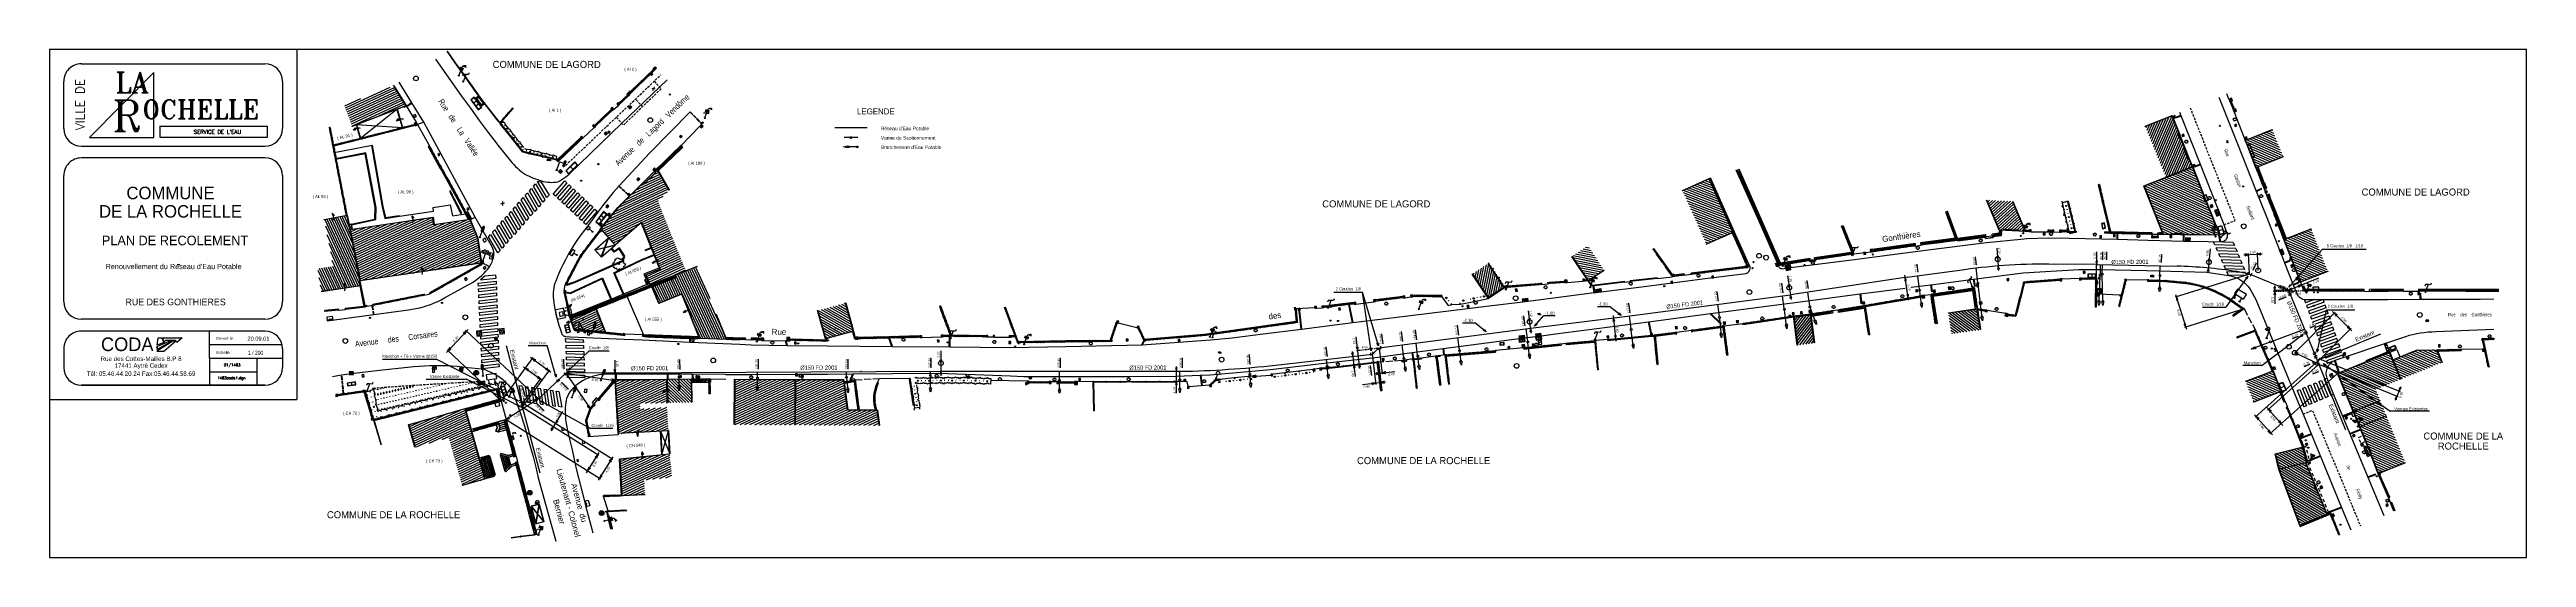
# Model space of a CAD drawing. Extents: x -215 to 206, y -120 to -34.
import ezdxf
from ezdxf.enums import TextEntityAlignment as Align

# ---------------------------------------------------------------- set-up
doc = ezdxf.new("R2010")
doc.units = 0
doc.header["$MEASUREMENT"] = 0
doc.linetypes.add('HIDDEN', pattern=[0.375, 0.25, -0.125])
for name, color, linetype in [('C_BAT_INDI', 7, 'CONTINUOUS'), ('C_BAT_INDU', 7, 'CONTINUOUS'), ('TOP$BATI', 7, 'CONTINUOUS')]:
    doc.layers.add(name, color=color, linetype=linetype)
doc.styles.add('ROMANS', font='ROMANS', dxfattribs={"height": 0.2})
doc.styles.add('ROMANT', font='ROMANT', dxfattribs={"height": 0.2})
doc.styles.add('txt', font='TXT', dxfattribs={"height": 0.2})

# ---------------------------------------------------------------- blocks, each defined once
blk = doc.blocks.new('LOGO8')
at = {"layer": 'TOP$BATI', "color": 153, "linetype": 'Continuous'}
for points in [[(58.1, 31.2), (60.3, 37.4), (57.3, 37.4), (58, 42.2), (99.3, 59.7), (108.8, 59.7), (58.1, 31.2)], [(111.6, 59.7), (57.6, 26), (81.1, 26), (120.3, 59.7), (111.6, 59.7)]]:
    blk.add_lwpolyline(points, close=True, dxfattribs=at)
at = {"layer": 'TOP$BATI', "color": 3, "linetype": 'Continuous'}
blk.add_lwpolyline([(58.5, 46.1), (62.1, 71.2), (73.8, 71.2), (80.7, 55.7), (58.5, 46.1)], close=True, dxfattribs=at)
at = {"layer": 'TOP$BATI', "color": 5, "linetype": 'Continuous'}
blk.add_lwpolyline([(90.7, 62.6, 0.316047), (82.7, 56.5), (82.7, 56.5), (76.2, 71.2), (143.2, 71.2), (124.9, 55), (124.9, 55, 0.409996), (118.2, 62.6), (118.2, 62.6), (90.7, 62.6)], format="xyb", dxfattribs=at)
at = {"layer": 'TOP$BATI', "color": 5, "linetype": 'Continuous', "style": 'txt'}
blk.add_text('CODA', height=46.19, dxfattribs=at).set_placement((-43.2, 49.4), align=Align.MIDDLE)
at = {"layer": 'TOP$BATI', "color": 7, "linetype": 'Continuous', "style": 'txt', "width": 0.833334}
for s, p in [('Rue des Cottes-Mailles B.P 8', (3.8, 0.5)), ('T%%233l: 05.46.44.20.24 Fax:05.46.44.58.69', (3.8, -49.9)), ('17441 Aytr%%233 Cedex', (3.8, -24.7))]:
    blk.add_text(s, height=15.117, dxfattribs=at).set_placement(p, align=Align.MIDDLE)
blk = doc.blocks.new('FLECH')
at = {"layer": 'C_BAT_INDU', "color": 1, "linetype": 'Continuous'}
blk.add_lwpolyline([(-0.1294, 0.483), (0, 0), (0.1294, 0.483)], dxfattribs=at)
blk = doc.blocks.new('FLEC')
at = {"layer": 'C_BAT_INDU', "color": 1, "linetype": 'Continuous', "xscale": 24.99905005097397, "yscale": 24.99905005097397, "zscale": 25.00093132415669, "rotation": 90.00065102824891}
blk.add_blockref('FLECH', (0, 0), dxfattribs=at)
blk = doc.blocks.new('FTP')
at = {"layer": 'C_BAT_INDI', "color": 215, "linetype": 'Continuous'}
for p in [(-0.5, 0.3), (-0.2, 0.6)]:
    blk.add_line(p, (0, 0), dxfattribs=at)
blk.add_arc((-1.3, -0.8), 1.56, 30.2409, 127.2977, dxfattribs=at)
blk = doc.blocks.new('*D4')
at = {"layer": 'C_BAT_INDI', "color": 4, "linetype": 'Continuous'}
blk.add_line((0, 0), (1.4996, 1.7447), dxfattribs=at)
blk.add_lwpolyline([(0.4207, 0.2977), (0, 0), (0.2311, 0.4607)], dxfattribs=at)
blk = doc.blocks.new('*D5')
at = {"layer": 'C_BAT_INDI', "color": 4, "linetype": 'Continuous'}
blk.add_line((0, 0), (-1.946, 1.5016), dxfattribs=at)
blk.add_lwpolyline([(-0.3195, 0.4044), (0, 0), (-0.4722, 0.2065)], dxfattribs=at)
blk = doc.blocks.new('BRANC')
at = {"layer": 'C_BAT_INDU', "color": 5, "linetype": 'Continuous'}
for p, q in [((-24.1355, 0.1509, -0.0006), (-7.9202, 4.518, -0.0013)), ((-7.9196, -4.5168, 0.0002), (-24.1355, 0.1509, -0.0006)), ((-7.9211, -0.0006, -0.0002), (0, 0)), ((-7.9202, 4.518, -0.0013), (-7.9196, -4.5168, 0.0002)), ((-4.2835, 4.5178, -0.0017), (-4.2829, -4.517, -0.0001))]:
    blk.add_line(p, q, dxfattribs=at)
blk = doc.blocks.new('*D7')
at = {"layer": 'C_BAT_INDI', "color": 4, "linetype": 'Continuous'}
blk.add_line((0, 0), (11.3991, -8.1133), dxfattribs=at)
blk.add_lwpolyline([(0.3349, -0.3918), (0, 0), (0.4798, -0.1881)], dxfattribs=at)
blk = doc.blocks.new('*D8')
at = {"layer": 'C_BAT_INDI', "color": 4, "linetype": 'Continuous'}
blk.add_line((0, 0), (1.6227, 7.1802), dxfattribs=at)
blk.add_lwpolyline([(0.2321, 0.4601), (0, 0), (-0.0117, 0.5153)], dxfattribs=at)
blk = doc.blocks.new('*D9')
at = {"layer": 'C_BAT_INDI', "color": 4, "linetype": 'Continuous'}
blk.add_line((0, 0), (-6.9368, -5.2736), dxfattribs=at)
blk.add_lwpolyline([(-0.4737, -0.2031), (0, 0), (-0.3224, -0.4021)], dxfattribs=at)
blk = doc.blocks.new('*D10')
at = {"layer": 'C_BAT_INDI', "color": 4, "linetype": 'Continuous'}
blk.add_line((0, 0), (5.6696, 6.3987), dxfattribs=at)
blk.add_lwpolyline([(0.4251, 0.2913), (0, 0), (0.238, 0.4571)], dxfattribs=at)
blk = doc.blocks.new('*D11')
at = {"layer": 'C_BAT_INDI', "color": 4, "linetype": 'Continuous'}
blk.add_line((0, 0), (-3.7257, -5.2242), dxfattribs=at)
blk.add_lwpolyline([(-0.3921, -0.3345), (0, 0), (-0.1885, -0.4797)], dxfattribs=at)
blk = doc.blocks.new('*D12')
at = {"layer": 'C_BAT_INDI', "color": 4, "linetype": 'Continuous'}
blk.add_line((0, 0), (-1.4579, 9.9219), dxfattribs=at)
blk.add_lwpolyline([(0.051, 0.5129), (0, 0), (-0.1964, 0.4765)], dxfattribs=at)
blk = doc.blocks.new('*D13')
at = {"layer": 'C_BAT_INDI', "color": 4, "linetype": 'Continuous'}
blk.add_line((0, 0), (-2.7133, 9.1119), dxfattribs=at)
blk.add_lwpolyline([(-0.0229, 0.5149), (0, 0), (-0.2625, 0.4435)], dxfattribs=at)
blk = doc.blocks.new('*D14')
at = {"layer": 'C_BAT_INDI', "color": 4, "linetype": 'Continuous'}
blk.add_line((0, 0), (3.4423, 3.2803), dxfattribs=at)
blk.add_lwpolyline([(0.4482, 0.2544), (0, 0), (0.2757, 0.4354)], dxfattribs=at)
blk = doc.blocks.new('*D15')
at = {"layer": 'C_BAT_INDI', "color": 4, "linetype": 'Continuous'}
blk.add_line((0, 0), (-1.5389, 5.3917), dxfattribs=at)
blk.add_lwpolyline([(-0.017, 0.5151), (0, 0), (-0.2574, 0.4465)], dxfattribs=at)
blk = doc.blocks.new('*D16')
at = {"layer": 'C_BAT_INDI', "color": 4, "linetype": 'Continuous'}
blk.add_line((0, 0), (8.5068, -4.699), dxfattribs=at)
blk.add_lwpolyline([(0.3772, -0.3512), (0, 0), (0.4981, -0.1323)], dxfattribs=at)
blk = doc.blocks.new('*D17')
at = {"layer": 'C_BAT_INDI', "color": 4, "linetype": 'Continuous'}
blk.add_line((0, 0), (-13.9755, 7.17), dxfattribs=at)
blk.add_lwpolyline([(-0.3878, 0.3395), (0, 0), (-0.5019, 0.117)], dxfattribs=at)
blk = doc.blocks.new('*D18')
at = {"layer": 'C_BAT_INDI', "color": 4, "linetype": 'Continuous'}
blk.add_line((0, 0), (-1.946, 1.5016), dxfattribs=at)
blk.add_lwpolyline([(-0.3195, 0.4044), (0, 0), (-0.4722, 0.2065)], dxfattribs=at)

msp = doc.modelspace()

# ---------------------------------------------------------------- linework, layer by layer
at = {"layer": 'C_BAT_INDI', "color": 5, "linetype": 'Continuous'}
for p, q in [((-75.86, -47.17, 87.15), (-81.33, -47.17, 87.15)), ((-78.74, -48.81, 87.15), (-79.74, -48.81, 87.15)), ((-77.66, -50.39, 87.15), (-78.86, -50.39, 87.15)), ((-77.44, -48.81, 87.15), (-78.44, -48.81, 87.15)), ((100.83, -72.53, 997.36), (110.57, -71.19, -0.03)), ((112.83, -73.4, -0.03), (112.54, -70.93, -0.03)), ((133, -70.33, 999.2), (125.89, -70.28, -0.03)), ((133, -70.33, 999.2), (146.68, -70.63, -0.03)), ((133.65, -72.01, -0.03), (133.68, -70.35, -0.03)), ((133.97, -71.85, -0.03), (134, -70.36, -0.03)), ((143.78, -72.09, 999.84), (143.81, -70.57, 999.84)), ((52.85, -79.19, 996.4), (81.01, -75.49, 996.91)), ((79.96, -77.82, 996.94), (79.68, -75.66, 996.94)), ((100.83, -72.53, 997.36), (81.01, -75.49, 996.91)), ((84.3, -77.39, 996.94), (83.95, -75.05, 996.94)), ((102.94, -74.58, 997.92), (102.62, -72.28, 997.92)), ((103.23, -76.67, 997.92), (102.98, -74.88, 997.92)), ((113.5, -78.96, -0.03), (112.87, -73.7, -0.03)), ((133.44, -76.35, 87.15), (133.64, -72.31, 3.09)), ((134.08, -76.34, 87.15), (133.97, -72.15, 2.99)), ((143.74, -74.04, 999.84), (143.77, -72.39, 999.84)), ((158.97, -71.97, 1000.83), (156.82, -71.55, -0.03)), ((158.63, -72.15, 1000.83), (158.67, -71.91, 1000.83)), ((158.72, -71.66, 1000.83), (158.67, -71.91, 1000.83)), ((165.6, -74.72, 1000.82), (158.97, -71.97, 1000.83)), ((159.15, -72.31, 1000.83), (159.25, -72.08, 1000.83)), ((159.34, -71.85, 1000.83), (159.25, -72.08, 1000.83)), ((163.98, -74.31, 1000.82), (164.07, -74.08, 1000.82)), ((164.17, -73.85, 1000.82), (164.07, -74.08, 1000.82)), ((164.21, -74.41, 1000.82), (164.3, -74.18, 1000.82)), ((164.4, -73.95, 1000.82), (164.3, -74.18, 1000.82)), ((164.49, -74.53, 1000.82), (164.58, -74.29, 1000.82)), ((164.68, -74.06, 1000.82), (164.58, -74.29, 1000.82)), ((164.72, -74.62, 1000.82), (164.81, -74.39, 1000.82)), ((164.91, -74.16, 1000.82), (164.81, -74.39, 1000.82)), ((164.99, -74.74, 1000.82), (165.09, -74.5, 1000.82)), ((165.18, -74.27, 1000.82), (165.09, -74.5, 1000.82)), ((165.22, -74.83, 1000.82), (165.32, -74.6, 1000.82)), ((165.42, -74.37, 1000.82), (165.32, -74.6, 1000.82)), ((165.48, -75.09, 1000.82), (165.71, -74.99, 1000.82)), ((165.59, -75.37, 1000.82), (165.82, -75.27, 1000.82)), ((165.6, -74.72, 1000.82), (170.7, -87.16, 1000.82)), ((165.69, -75.6, 1000.82), (165.92, -75.5, 1000.82)), ((165.94, -74.9, 1000.82), (165.71, -74.99, 1000.82)), ((166.06, -75.18, 1000.82), (165.82, -75.27, 1000.82)), ((166.15, -75.41, 1000.82), (165.92, -75.5, 1000.82)), ((36.83, -81.19, 996.36), (52.85, -79.19, 996.4)), ((53.93, -81.25, 996.4), (53.64, -79.08, 996.4)), ((68.93, -79.2, 996.69), (68.66, -77.11, 996.69)), ((68.97, -79.5, 940.34), (69.2, -81.84, 54.45)), ((80.29, -80.3, 996.94), (80, -78.12, 996.94)), ((85.1, -79.64, 251.38), (84.37, -77.68, 947.14)), ((-137.17, -84.13, 999.89), (-134.45, -94.42, 999.89)), ((11.12, -84.51, 996.38), (36.83, -81.19, 996.36)), ((15.33, -86.14, 996.4), (15.06, -84, 996.4)), ((17.68, -85.76, 996.51), (17.41, -83.7, 996.51)), ((24.78, -84.84, 996.36), (24.52, -82.78, 996.36)), ((36.37, -83.35, 996.33), (36.1, -81.29, 996.33)), ((36.63, -85.39, 996.33), (36.41, -83.65, 996.33)), ((54.25, -83.68, 996.4), (53.97, -81.54, 996.4)), ((162.42, -83.54, -24.39), (160.19, -84.4, 996.33)), ((162.7, -83.43, 24.37), (168.32, -81.35, 1000.82)), ((168.27, -81.89, 1000.82), (168.5, -81.79, 1000.82)), ((168.38, -82.17, 1000.82), (168.62, -82.07, 1000.82)), ((168.73, -81.7, 1000.82), (168.5, -81.79, 1000.82)), ((168.85, -81.98, 1000.82), (168.62, -82.07, 1000.82)), ((181.24, -82.21, 1000.86), (171.15, -86.35, 1000.86)), ((-10.83, -88.88, 996.44), (-10.91, -87.88, 996.44)), ((-5.47, -87.33, -0.03), (9.94, -85.55, 996.4)), ((2.28, -87.48, -0.03), (2.17, -86.45, -0.03)), ((2.44, -88.82, -0.03), (2.32, -87.78, -0.03)), ((9.67, -85.33, 996.4), (9.69, -85.58, 996.4)), ((9.72, -85.83, 996.4), (9.69, -85.58, 996.4)), ((9.94, -85.55, 996.4), (11.12, -84.51, 996.38)), ((9.96, -85.2, 996.4), (10.13, -85.39, 996.4)), ((10.3, -85.58, 996.4), (10.13, -85.39, 996.4)), ((10.77, -84.48, 996.38), (10.94, -84.67, 996.38)), ((11.1, -84.86, 996.38), (10.94, -84.67, 996.38)), ((11.34, -84.23, 996.38), (11.37, -84.47, 996.38)), ((11.4, -84.72, 996.38), (11.37, -84.47, 996.38)), ((15.52, -87.58, 996.4), (15.37, -86.43, 996.4)), ((17.87, -87.29, 996.51), (17.72, -86.05, 996.51)), ((24.99, -86.48, 996.36), (24.82, -85.14, 996.36)), ((169.72, -85.42, 1000.82), (169.95, -85.33, 1000.82)), ((169.82, -85.65, 1000.82), (170.05, -85.56, 1000.82)), ((170.18, -85.23, 1000.82), (169.95, -85.33, 1000.82)), ((169.97, -86.02, 1000.82), (170.2, -85.93, 1000.82)), ((170.28, -85.46, 1000.82), (170.05, -85.56, 1000.82)), ((170.06, -86.25, 1000.82), (170.29, -86.16, 1000.82)), ((170.43, -85.83, 1000.82), (170.2, -85.93, 1000.82)), ((170.53, -86.07, 1000.82), (170.29, -86.16, 1000.82)), ((170.88, -86.46, 1000.86), (170.48, -86.62, 1000.86)), ((170.82, -87.44, 1000.82), (175.32, -98.4, 1000.82)), ((-127.04, -88.78, 991.35), (-131.67, -93.16, 999.9)), ((-128.63, -89.94, 993.78), (-128.46, -90.13, 993.78)), ((-128.29, -90.31, 993.78), (-128.46, -90.13, 993.78)), ((-128.41, -89.74, 993.78), (-128.24, -89.92, 993.78)), ((-128.07, -90.1, 993.78), (-128.24, -89.92, 993.78)), ((-127.39, -88.77, 991.35), (-127.22, -88.96, 991.35)), ((-127.05, -89.14, 991.35), (-127.22, -88.96, 991.35)), ((-118.47, -88.74, 991.35), (-127.04, -88.78, 991.35)), ((-126.79, -88.53, 991.35), (-126.79, -88.78, 991.35)), ((-126.79, -89.03, 991.35), (-126.79, -88.78, 991.35)), ((-118.47, -88.74, 991.35), (-63.35, -88.45, 997.26)), ((-107.79, -89.31, 998.87), (-107.8, -88.69, 998.87)), ((-107.78, -90.81, 998.87), (-107.79, -89.61, 998.87)), ((-94.48, -89.5, 991.36), (-94.48, -88.61, 991.36)), ((-94.47, -90.85, 991.36), (-94.48, -89.8, 991.36)), ((-79.34, -89.35, 991.36), (-79.34, -88.53, 991.36)), ((-79.32, -89.65, 916.36), (-79.15, -91.16, 155.82)), ((-65.1, -89.01, -0.03), (-65.1, -88.45, -0.03)), ((-65.09, -91.08, -0.03), (-65.1, -89.31, -0.03)), ((-63.35, -88.45, 997.26), (-21.59, -88.47, -0.03)), ((-43.18, -89.87, -0.03), (-43.18, -88.46, -0.03)), ((-43.18, -91.29, -0.03), (-43.18, -90.17, -0.03)), ((-22.73, -89.76, -0.03), (-22.73, -88.47, -0.03)), ((-22.73, -91.17, -0.03), (-22.73, -90.06, -0.03)), ((-10.71, -90.28, 996.44), (-10.8, -89.18, 996.44)), ((-134.96, -93.46, 999.89), (-134.48, -93.33, 999.89)), ((-134.88, -93.77, 999.89), (-134.4, -93.64, 999.89)), ((-134.74, -94.24, 112.1), (-134.25, -94.1, 112.1)), ((-134.42, -93.88, 999.9), (-134.58, -93.93, 999.9)), ((-134.37, -94.71, 999.89), (-131.45, -105.75, 999.89)), ((-131.67, -93.16, 999.9), (-134.13, -93.81, 999.9)), ((-131.98, -92.98, 999.9), (-131.91, -93.22, 999.9)), ((-131.85, -93.46, 999.9), (-131.91, -93.22, 999.9)), ((-131.66, -92.8, 999.9), (-131.49, -92.98, 999.9)), ((-131.32, -93.17, 999.9), (-131.49, -92.98, 999.9))]:
    msp.add_line(p, q, dxfattribs=at)
at = {"layer": 'C_BAT_INDI', "color": 1, "linetype": 'Continuous'}
for p, q in [((116.07, -67.56, -0.03), (116.37, -71.35, -0.03)), ((133.02, -72.63, -0.03), (133.04, -68.2, -0.03)), ((152.31, -67.7, -0.03), (151.93, -71.75, -0.03)), ((158.02, -68.71, -0.03), (161.13, -68.57, -0.03)), ((158.97, -71.97, -0.03), (158.81, -68.47, -0.03)), ((160.46, -71.37, -0.03), (160.32, -68.4, -0.03)), ((80.51, -72.27, 996.91), (81.11, -76.28, 996.91)), ((101.07, -76.43, 997.35), (100.43, -72.19, 997.35)), ((158.97, -71.97, -0.03), (146.37, -75.88, -0.03)), ((146.44, -75.43, -0.03), (148.28, -81.36, -0.03)), ((165.6, -74.72, 1000.85), (163.07, -74.77, 532.93)), ((163.25, -73.96, 87.36), (163.31, -77.05, 87.36)), ((165.6, -74.72, -0.03), (170.78, -72.64, -0.03)), ((36.46, -78.21, 996.36), (36.93, -81.99, 996.36)), ((50.9, -79.03, 996.36), (51.37, -83.35, 996.36)), ((158.08, -77.9, -0.03), (147.97, -81.03, -0.03)), ((166.68, -85.33, -0.03), (173.53, -78.47, -0.03)), ((173.1, -78.33, -0.03), (176.38, -81.6, -0.03)), ((7.86, -88.02, 996.4), (7.22, -82.64, 996.4)), ((171.12, -86.3, -0.03), (176.24, -81.17, -0.03)), ((-118.72, -86.58, 991.35), (-118.66, -90, 991.35)), ((-63.31, -84.99, 997.26), (-63.31, -89.25, 997.26)), ((-23.31, -92.22, 40.53), (-23.31, -87.67, 40.53)), ((7.11, -89.39, 996.4), (6.59, -85.14, 996.4)), ((9.94, -85.55, 996.38), (10.56, -90.72, 996.38)), ((11.12, -84.51, 996.38), (11.66, -88.97, 996.38)), ((170.9, -86.5, -0.03), (159.95, -96.29, -0.03)), ((170.65, -87.4, -0.03), (162.07, -95.07, -0.03)), ((170.63, -87.23, -0.03), (166.68, -85.33, -0.03)), ((170.9, -87.35, -0.03), (184.21, -92.79, -0.03)), ((171.15, -86.46, -0.03), (184.56, -91.94, -0.03)), ((-127.04, -88.78, 991.35), (-122.91, -94.81, 999.81)), ((-127.04, -88.78, 991.35), (-118.62, -90.04, 991.35)), ((12.23, -90.32, 996.38), (8.32, -90.79, 996.38)), ((10.45, -88.92, 996.38), (13.82, -88.51, 996.38)), ((173.96, -88.84, -0.03), (162.47, -99.11, -0.03)), ((184.68, -91.12, -0.03), (183.73, -93.46, -0.03)), ((159.84, -95.86, -0.03), (162.89, -99.28, -0.03)), ((161.95, -94.64, -0.03), (164.67, -97.68, -0.03))]:
    msp.add_line(p, q, dxfattribs=at)
at = {"layer": 'C_BAT_INDI', "color": 4, "linetype": 'Continuous'}
for p, q in [((178.79, -67.78, 87.15), (171.32, -67.78, 87.15)), ((3.46, -75.07, 87.15), (8.31, -75.07, 87.15)), ((41.04, -79.08, 87.15), (39.05, -79.08, 87.15)), ((48.22, -77.49, 87.15), (50.29, -77.49, 87.15)), ((150.98, -77.58, 87.15), (154.99, -77.58, 87.15)), ((176.87, -78.08, 996.33), (172.08, -78.08, 996.33)), ((-133.42, -84.11, 87.15), (-130.18, -84.11, 87.15)), ((25.3, -80.26, 87.15), (27.37, -80.26, 87.15)), ((-158.16, -86.4, 112.1), (-149.04, -86.4, 112.1)), ((-119.69, -85.05, 87.15), (-123.13, -85.05, 87.15)), ((161.17, -87.53, 996.33), (157.84, -87.53, 996.33)), ((-150.77, -89.8, -1688.44), (-143.91, -89.8, -1688.44)), ((-134.72, -94.52, -1688.44), (-143.91, -89.8, -1688.44)), ((189.58, -95.28, 996.33), (182.89, -95.28, 996.33)), ((-119.05, -98.22, 87.15), (-122.82, -98.22, 87.15))]:
    msp.add_line(p, q, dxfattribs=at)
at = {"layer": 'C_BAT_INDI', "color": 1, "linetype": 'HIDDEN'}
for p, q in [((168.2, -74.84, 1001.33), (163.07, -74.95, 50.63)), ((7.29, -84.97, 996.4), (11.12, -84.51, 996.4))]:
    msp.add_line(p, q, dxfattribs=at)
at = {"layer": 'C_BAT_INDI', "color": 4, "linetype": 'Continuous', "elevation": -1688.44}
msp.add_lwpolyline([(-135.1, -94.18), (-134.72, -94.52), (-135.22, -94.4)], dxfattribs=at)
at = {"layer": 'C_BAT_INDI', "color": 5, "linetype": 'Continuous'}
for centre in [(-78.59, -48.81, 87.15), (-77.51, -50.39, 87.15), (102.96, -74.73, 997.92), (112.85, -73.55, -0.03), (133.64, -72.16, -0.03), (133.97, -72, -0.03), (143.78, -72.24, 999.84), (68.95, -79.35, 996.69), (79.98, -77.97, 996.94), (84.32, -77.54, 996.94), (36.39, -83.5, 996.33), (53.95, -81.39, 996.4), (162.56, -83.48, -0.03), (2.3, -87.63, -0.03), (15.35, -86.29, 996.4), (17.7, -85.9, 996.51), (24.8, -84.99, 996.36), (171.01, -86.4, 1000.86), (-107.79, -89.46, 998.87), (-94.48, -89.65, 991.36), (-79.34, -89.5, 991.36), (-65.1, -89.16, -0.03), (-43.18, -90.02, -0.03), (-22.73, -89.91, -0.03), (-10.81, -89.03, 996.44), (-134.41, -94.56, 999.89), (-134.27, -93.85, 999.9)]:
    msp.add_circle(centre, 0.15, dxfattribs=at)
at = {"layer": 'C_BAT_INDI', "color": 5, "linetype": 'Continuous', "extrusion": (0, 0, -1)}
msp.add_arc((-123.86, -165.74, 0.03), 95.49, 81.9969, 91.2169, dxfattribs=at)
at = {"layer": 'C_BAT_INDI', "color": 5, "linetype": 'Continuous'}
for centre, radius, start, end in [((144.42, -151.71, -0.03), 81.11, 81.208, 88.4032), ((-26.16, 90.37, -0.03), 178.9, 271.4642, 276.6428), ((170.76, -87.3, 1000.82), 0.15, 154.2716, 154.271)]:
    msp.add_arc(centre, radius, start, end, dxfattribs=at)
at = {"layer": 'C_BAT_INDU', "color": 1, "linetype": 'Continuous'}
for p, q in [((-147.32, -85.29, 271.49), (-143.64, -81.37, -21.82)), ((-131.67, -93.16, 999.9), (-144.06, -81.52, -11.94)), ((-137.98, -93.53, 991.35), (-147.2, -84.87, 238.27)), ((-137.98, -93.53, 991.35), (-132.59, -86.16, -276.34)), ((-134.32, -94.44, 979.07), (-129.77, -88.22, -90.75)), ((-134.22, -87.71, -4.4), (-131, -90.06, 343.24)), ((-133.03, -86.08, -283.43), (-129.57, -88.61, 90.11)), ((-134.19, -93.72, 979.08), (-131.21, -89.66, 279.7)), ((-131.67, -93.16, 999.9), (-137.14, -96.69, 991.35)), ((-137.14, -96.69, 991.35), (-121.12, -106.76, -62.2)), ((-134.28, -94.64, 991.54), (-121.42, -102.73, 145.93)), ((-134.15, -93.93, 991.55), (-119.03, -103.43, -2.61)), ((-129.54, -98.57, 652.04), (-127.51, -95.33, 652.04)), ((-123.54, -105.72, 157.07), (-121.38, -102.28, 157.07)), ((-121.5, -106.99, 8.52), (-118.98, -102.99, 8.52))]:
    msp.add_line(p, q, dxfattribs=at)
at = {"layer": 'TOP$BATI', "color": 7, "linetype": 'Continuous'}
for p, q in [((-214.73, -33.86, 989.69), (-214.73, -120.09, 989.69)), ((206.04, -33.86, 989.69), (-214.73, -33.86, 989.69)), ((-209.33, -36.26, 989.69), (-178.13, -36.26, 989.69)), ((-172.73, -33.86, 989.69), (-172.72, -93.26, 989.69)), ((-149.16, -35.48, 1000), (-147.7, -37.58, 1000)), ((-147.7, -37.58, 1000), (-146.23, -39.67, 1000)), ((-147.21, -34.15, 1000.26), (-147.2, -34.14, 1000.26)), ((-145.82, -36.11, 1000.26), (-147.21, -34.15, 1000.26)), ((-147.2, -34.14, 1000.26), (-145.81, -36.1, 1000.26)), ((-145.85, -36.09, 998.14), (-145.87, -36.08, 998.14)), ((-145.87, -36.08, 998.14), (-145.85, -36.09, 998.14)), ((-145.81, -36.1, 1000.26), (-145.82, -36.11, 1000.26)), ((-145.82, -36.11, 1000.26), (-145.81, -36.1, 1000.26)), ((-144.43, -38.07, 1000.26), (-145.82, -36.11, 1000.26)), ((-145.81, -36.1, 1000.26), (-144.41, -38.06, 1000.26)), ((-145.76, -36.13, 998.14), (-145.78, -36.12, 998.14)), ((-145.78, -36.12, 998.14), (-145.76, -36.13, 998.14)), ((-145.16, -38.2, 1000.27), (-144.8, -37.22, 1000.27)), ((-144.8, -37.22, 1000.27), (-145.14, -37.1, 1000.27)), ((-145.14, -37.1, 1000.27), (-144.5, -37.33, 1000.27)), ((-144.5, -37.33, 1000.27), (-145.06, -36.87, 1000.27)), ((-145.06, -36.87, 1000.27), (-144.42, -37.11, 1000.27)), ((-144.72, -37, 1000.27), (-144.64, -36.77, 1000.27)), ((-144.64, -36.77, 1000.27), (-144.6, -36.72, 1000.27)), ((-144.64, -37.07, 1000.27), (-144.42, -37.11, 1000.27)), ((-144.42, -37.11, 1000.27), (-144.61, -36.99, 1000.27)), ((-144.6, -36.72, 1000.27), (-144.53, -36.66, 1000.27)), ((-144.53, -36.66, 1000.27), (-144.44, -36.63, 1000.27)), ((-144.44, -36.63, 1000.27), (-144.34, -36.6, 1000.27)), ((-144.31, -36.7, 1000.27), (-144.4, -36.82, 1000.27)), ((-144.3, -36.62, 1000.27), (-144.37, -36.61, 1000.27)), ((-144.34, -36.6, 1000.27), (-144.23, -36.58, 1000.27)), ((-144.04, -36.65, 1000.27), (-144.3, -36.62, 1000.27)), ((-144.22, -36.69, 1000.27), (-144.25, -36.76, 1000.27)), ((-144.23, -36.58, 1000.27), (-144.07, -36.57, 1000.27)), ((-144.12, -36.7, 1000.27), (-144.15, -36.78, 1000.27)), ((-144.07, -36.57, 1000.27), (-144.04, -36.59, 1000.27)), ((-144.05, -36.73, 1000.27), (-144.04, -36.88, 1000.27)), ((-144.04, -36.59, 1000.27), (-144.02, -36.59, 1000.27)), ((-144.03, -36.63, 1000.27), (-144.04, -36.65, 1000.27)), ((-144.02, -36.61, 1000.27), (-144.03, -36.63, 1000.27)), ((-144.02, -36.59, 1000.27), (-144.02, -36.61, 1000.27)), ((-143.48, -37.8, 1000.31), (-143.58, -38.08, 1000.31)), ((-112.09, -37.19, 999.22), (-116.04, -40.98, 999.22)), ((-112.81, -38.18, 999.22), (-112.74, -37.81, 999.22)), ((-112.74, -37.81, 999.22), (-112.81, -38.18, 999.22)), ((-112.46, -37.83, 999.4), (-112.69, -38.05, 999.4)), ((-112.63, -38.02, 999.22), (-112.57, -37.65, 999.22)), ((-112.57, -37.65, 999.22), (-112.63, -38.02, 999.22)), ((-112.46, -37.85, 999.22), (-112.63, -38.02, 999.22)), ((-112.46, -37.85, 999.22), (-112.4, -37.48, 999.22)), ((-112.4, -37.48, 999.22), (-112.46, -37.85, 999.22)), ((-112.29, -37.68, 999.22), (-112.46, -37.85, 999.22)), ((-112.24, -38.06, 999.4), (-112.46, -37.83, 999.4)), ((-112.29, -37.68, 999.22), (-112.22, -37.32, 999.22)), ((-112.22, -37.32, 999.22), (-112.29, -37.68, 999.22)), ((-112.12, -37.52, 999.22), (-112.29, -37.68, 999.22)), ((-112.19, -37.09, 999.22), (-111.84, -36.77, 999.22)), ((-112.19, -37.09, 999.22), (-111.84, -36.77, 999.22)), ((-111.6, -37.03, 999.22), (-112.19, -37.09, 999.22)), ((-111.94, -37.35, 999.22), (-112.19, -37.09, 999.22)), ((-112.12, -37.52, 999.22), (-112.05, -37.15, 999.22)), ((-112.05, -37.15, 999.22), (-112.12, -37.52, 999.22)), ((-111.94, -37.35, 999.22), (-112.12, -37.52, 999.22)), ((-111.94, -37.35, 999.22), (-112.09, -37.19, 999.22)), ((-111.84, -36.77, 999.22), (-111.94, -37.35, 999.22)), ((-111.6, -37.03, 999.22), (-111.94, -37.35, 999.22)), ((-111.84, -36.77, 999.22), (-111.6, -37.03, 999.22)), ((206.04, -120.09, 989.69), (206.04, -33.86, 989.69)), ((-212.33, -47.26, 989.69), (-212.33, -39.26, 989.69)), ((-175.13, -39.26, 989.69), (-175.13, -47.26, 989.69)), ((-164.45, -43.78, 991.35), (-156.88, -40.25, 991.35)), ((-164.32, -44.12, 991.35), (-156.11, -40.29, 991.35)), ((-164.19, -44.45, 991.35), (-155.94, -40.61, 991.35)), ((-164.06, -44.79, 991.35), (-155.75, -40.92, 991.35)), ((-163.93, -45.13, 991.35), (-155.57, -41.23, 991.35)), ((-163.8, -45.47, 991.35), (-155.38, -41.54, 991.35)), ((-163.67, -45.8, 991.35), (-155.19, -41.85, 991.35)), ((-156.3, -39.98, 991.35), (-156.24, -39.95, 991.35)), ((-156.28, -40.02, 991.35), (-156.3, -39.98, 991.35)), ((-156.26, -40, 991.35), (-156.28, -40.02, 991.35)), ((-156.26, -40, 991.35), (-156.24, -39.95, 991.35)), ((-156.24, -39.95, 991.35), (-156.26, -40, 991.35)), ((-156.05, -40.33, 991.35), (-156.26, -40, 991.35)), ((-156.24, -39.95, 991.35), (-156, -40.35, 991.35)), ((-156.08, -40.35, 991.35), (-156.05, -40.33, 991.35)), ((-154.4, -43.1, 991.35), (-156.08, -40.35, 991.35)), ((-156.08, -40.35, 991.35), (-156.03, -40.36, 991.35)), ((-156.03, -40.36, 991.35), (-156.08, -40.35, 991.35)), ((-156.05, -40.33, 991.35), (-156, -40.35, 991.35)), ((-156, -40.35, 991.35), (-156.05, -40.33, 991.35)), ((-156, -40.35, 991.35), (-156.03, -40.36, 991.35)), ((-156.03, -40.36, 991.35), (-154.38, -43.04, 991.35)), ((-153.18, -42.9, 1000.69), (-155.31, -39.42, 1000.69)), ((-146.23, -39.67, 1000), (-144.74, -41.75, 1000)), ((-144.74, -41.75, 1000), (-143.24, -43.82, 1000)), ((-144.46, -38.06, 1000.31), (-144.57, -38.34, 1000.31)), ((-144.46, -38.05, 996.01), (-144.48, -38.04, 996.01)), ((-144.48, -38.04, 996.01), (-144.46, -38.05, 996.01)), ((-144.02, -38.07, 1000.31), (-144.46, -38.06, 1000.31)), ((-144.41, -38.06, 1000.26), (-144.43, -38.07, 1000.26)), ((-144.43, -38.07, 1000.26), (-144.41, -38.06, 1000.26)), ((-144.02, -38.07, 1000.31), (-144.43, -39.2, 1000.31)), ((-143.04, -40.02, 1000.26), (-144.43, -38.07, 1000.26)), ((-144.41, -38.06, 1000.26), (-143.02, -40.01, 1000.26)), ((-144.37, -38.08, 996.01), (-144.39, -38.07, 996.01)), ((-144.39, -38.07, 996.01), (-144.37, -38.08, 996.01)), ((-143.58, -38.08, 1000.31), (-144.02, -38.07, 1000.31)), ((-142.57, -41.92, 1000.33), (-143.18, -42.37, 1000.33)), ((-143.07, -40, 993.89), (-143.09, -40, 993.89)), ((-143.09, -40, 993.89), (-143.07, -40, 993.89)), ((-142.57, -42.02, 1000.33), (-143.08, -42.4, 1000.33)), ((-143.02, -40.01, 1000.26), (-143.04, -40.02, 1000.26)), ((-143.04, -40.02, 1000.26), (-143.02, -40.01, 1000.26)), ((-141.65, -41.98, 1000.26), (-143.04, -40.02, 1000.26)), ((-143.02, -40.01, 1000.26), (-141.63, -41.97, 1000.26)), ((-142.98, -40.04, 993.89), (-142.99, -40.03, 993.89)), ((-142.99, -40.03, 993.89), (-142.98, -40.04, 993.89)), ((-141.31, -43.65, 1000.33), (-142.57, -41.92, 1000.33)), ((-141.4, -43.62, 1000.33), (-142.57, -42.02, 1000.33)), ((-142.3, -42.04, 1000.43), (-141.91, -41.76, 1000.43)), ((-141.29, -43.43, 1000.43), (-142.3, -42.04, 1000.43)), ((-142.16, -42.15, 1000.43), (-141.85, -41.92, 1000.43)), ((-141.91, -41.76, 1000.43), (-140.9, -43.15, 1000.43)), ((-141.85, -41.92, 1000.43), (-141.04, -43.04, 1000.43)), ((-141.68, -41.96, 991.76), (-141.7, -41.95, 991.76)), ((-141.7, -41.95, 991.76), (-141.68, -41.96, 991.76)), ((-141.63, -41.97, 1000.26), (-141.65, -41.98, 1000.26)), ((-141.65, -41.98, 1000.26), (-141.63, -41.97, 1000.26)), ((-141.38, -42.35, 1000.26), (-141.65, -41.98, 1000.26)), ((-141.63, -41.97, 1000.26), (-141.37, -42.34, 1000.26)), ((-141.59, -41.99, 991.76), (-141.6, -41.99, 991.76)), ((-141.6, -41.99, 991.76), (-141.59, -41.99, 991.76)), ((-116.52, -41.54, 999.61), (-118.07, -42.99, 999.61)), ((-117.5, -46.38, 1000), (-109.79, -38.98, 1000)), ((-117.07, -42.36, 999.61), (-117, -41.99, 999.61)), ((-117, -41.99, 999.61), (-117.07, -42.36, 999.61)), ((-116.89, -42.19, 999.61), (-116.82, -41.83, 999.61)), ((-116.82, -41.83, 999.61), (-116.89, -42.19, 999.61)), ((-116.72, -42.03, 999.61), (-116.89, -42.19, 999.61)), ((-116.72, -42.03, 999.61), (-116.65, -41.66, 999.61)), ((-116.65, -41.66, 999.61), (-116.72, -42.03, 999.61)), ((-116.54, -41.87, 999.61), (-116.72, -42.03, 999.61)), ((-116.45, -41.23, 999.5), (-116.64, -41.41, 999.5)), ((-116.45, -41.23, 999.5), (-116.64, -41.41, 999.5)), ((-116.64, -41.41, 999.5), (-116.34, -41.73, 999.5)), ((-116.64, -41.41, 999.5), (-116.14, -41.54, 999.5)), ((-116.54, -41.87, 999.61), (-116.47, -41.5, 999.61)), ((-116.47, -41.5, 999.61), (-116.54, -41.87, 999.61)), ((-116.37, -41.7, 999.61), (-116.54, -41.87, 999.61)), ((-116.37, -41.7, 999.61), (-116.52, -41.54, 999.61)), ((-116.46, -41.21, 999.5), (-116.12, -40.89, 999.5)), ((-116.46, -41.21, 999.5), (-116.12, -40.89, 999.5)), ((-115.87, -41.15, 999.5), (-116.46, -41.21, 999.5)), ((-116.21, -41.47, 999.5), (-116.46, -41.21, 999.5)), ((-116.14, -41.54, 999.5), (-116.45, -41.23, 999.5)), ((-116.34, -41.73, 999.5), (-116.45, -41.23, 999.5)), ((-116.34, -41.73, 999.5), (-116.14, -41.54, 999.5)), ((-116.12, -40.89, 999.5), (-116.21, -41.47, 999.5)), ((-115.87, -41.15, 999.5), (-116.21, -41.47, 999.5)), ((-116.12, -40.89, 999.5), (-115.87, -41.15, 999.5)), ((-115.89, -41.13, 999.5), (-116.04, -40.98, 999.5)), ((-115.75, -41.01, 999.22), (-115.89, -41.13, 999.22)), ((-115.75, -41.01, 999.22), (-115.69, -40.64, 999.22)), ((-115.69, -40.64, 999.22), (-115.75, -41.01, 999.22)), ((-115.58, -40.84, 999.22), (-115.75, -41.01, 999.22)), ((-115.58, -40.84, 999.22), (-115.52, -40.47, 999.22)), ((-115.52, -40.47, 999.22), (-115.58, -40.84, 999.22)), ((-115.41, -40.67, 999.22), (-115.58, -40.84, 999.22)), ((-115.41, -40.67, 999.22), (-115.34, -40.31, 999.22)), ((-115.34, -40.31, 999.22), (-115.41, -40.67, 999.22)), ((-115.23, -40.51, 999.22), (-115.41, -40.67, 999.22)), ((-115.23, -40.51, 999.22), (-115.17, -40.14, 999.22)), ((-115.17, -40.14, 999.22), (-115.23, -40.51, 999.22)), ((-115.06, -40.34, 999.22), (-115.23, -40.51, 999.22)), ((-115.06, -40.34, 999.22), (-115, -39.97, 999.22)), ((-115, -39.97, 999.22), (-115.06, -40.34, 999.22)), ((-114.89, -40.18, 999.22), (-115.06, -40.34, 999.22)), ((-114.89, -40.18, 999.22), (-114.82, -39.81, 999.22)), ((-114.82, -39.81, 999.22), (-114.89, -40.18, 999.22)), ((-114.71, -40.01, 999.22), (-114.89, -40.18, 999.22)), ((-114.86, -41.95, 991.35), (-114.57, -41.67, 991.35)), ((-114.71, -40.01, 999.22), (-114.65, -39.64, 999.22)), ((-114.65, -39.64, 999.22), (-114.71, -40.01, 999.22)), ((-114.54, -39.84, 999.22), (-114.71, -40.01, 999.22)), ((-114.54, -39.84, 999.22), (-114.48, -39.48, 999.22)), ((-114.48, -39.48, 999.22), (-114.54, -39.84, 999.22)), ((-114.37, -39.68, 999.22), (-114.54, -39.84, 999.22)), ((-114.43, -41.54, 991.35), (-114.14, -41.26, 991.35)), ((-114.37, -39.68, 999.22), (-114.3, -39.31, 999.22)), ((-114.3, -39.31, 999.22), (-114.37, -39.68, 999.22)), ((-114.19, -39.51, 999.22), (-114.37, -39.68, 999.22)), ((-114.19, -39.51, 999.22), (-114.13, -39.14, 999.22)), ((-114.13, -39.14, 999.22), (-114.19, -39.51, 999.22)), ((-114.02, -39.34, 999.22), (-114.19, -39.51, 999.22)), ((-114.02, -39.34, 999.22), (-113.96, -38.98, 999.22)), ((-113.96, -38.98, 999.22), (-114.02, -39.34, 999.22)), ((-113.85, -39.18, 999.22), (-114.02, -39.34, 999.22)), ((-113.99, -41.12, 991.35), (-113.71, -40.84, 991.35)), ((-113.85, -39.18, 999.22), (-113.78, -38.81, 999.22)), ((-113.78, -38.81, 999.22), (-113.85, -39.18, 999.22)), ((-113.67, -39.01, 999.22), (-113.85, -39.18, 999.22)), ((-113.67, -39.01, 999.22), (-113.61, -38.65, 999.22)), ((-113.61, -38.65, 999.22), (-113.67, -39.01, 999.22)), ((-113.5, -38.85, 999.22), (-113.67, -39.01, 999.22)), ((-113.56, -40.71, 991.35), (-113.27, -40.43, 991.35)), ((-113.5, -38.85, 999.22), (-113.44, -38.48, 999.22)), ((-113.44, -38.48, 999.22), (-113.5, -38.85, 999.22)), ((-113.33, -38.68, 999.22), (-113.5, -38.85, 999.22)), ((-113.33, -38.68, 999.22), (-113.26, -38.31, 999.22)), ((-113.26, -38.31, 999.22), (-113.33, -38.68, 999.22)), ((-113.15, -38.51, 999.22), (-113.33, -38.68, 999.22)), ((-113.15, -38.51, 999.22), (-113.09, -38.15, 999.22)), ((-113.09, -38.15, 999.22), (-113.15, -38.51, 999.22)), ((-112.98, -38.35, 999.22), (-113.15, -38.51, 999.22)), ((-113.13, -40.29, 991.35), (-112.84, -40.01, 991.35)), ((-112.98, -38.35, 999.22), (-112.92, -37.98, 999.22)), ((-112.92, -37.98, 999.22), (-112.98, -38.35, 999.22)), ((-112.81, -38.18, 999.22), (-112.98, -38.35, 999.22)), ((-112.63, -38.02, 999.22), (-112.81, -38.18, 999.22)), ((-112.69, -38.05, 999.4), (-112.47, -38.28, 999.4)), ((-112.69, -39.88, 991.35), (-112.4, -39.6, 991.35)), ((-112.47, -38.28, 999.4), (-112.24, -38.06, 999.4)), ((-112.44, -40.4, 999.31), (-112.25, -40.46, 999.31)), ((-112.14, -41.78, 991.35), (-112.43, -42.06, 991.35)), ((-112.26, -39.46, 991.35), (-111.97, -39.18, 991.35)), ((-112.25, -40.81, 999.31), (-112.18, -40.62, 999.31)), ((-112.03, -40.2, 999.31), (-112.1, -40.39, 999.31)), ((-112.04, -39.25, 999.28), (-111.76, -39.54, 999.28)), ((-111.84, -40.61, 999.31), (-112.03, -40.55, 999.31)), ((-111.71, -41.37, 991.35), (-112, -41.64, 991.35)), ((-111.83, -39.05, 991.35), (-111.54, -38.77, 991.35)), ((-111.62, -39.68, 996.57), (-111.34, -39.97, 996.57)), ((-111.28, -40.95, 991.35), (-111.57, -41.23, 991.35)), ((-111.39, -38.63, 991.35), (-111.1, -38.35, 991.35)), ((-111.2, -40.11, 993.86), (-110.92, -40.39, 993.86)), ((-110.84, -40.54, 991.35), (-111.13, -40.81, 991.35)), ((-110.96, -38.22, 991.35), (-110.9, -38.16, 991.35)), ((153.78, -41.92, 1000.71), (156.97, -49.89, 1000.71)), ((155.48, -42.28, 1001.07), (155.14, -41.35, 1001.07)), ((-164.58, -43.44, 991.35), (-161.84, -42.17, 991.35)), ((-163.54, -46.14, 991.35), (-155, -42.15, 991.35)), ((-163.42, -46.48, 991.35), (-154.81, -42.46, 991.35)), ((-163.31, -46.86, 991.35), (-154.59, -43.51, 991.35)), ((-154.6, -43.56, 991.35), (-163.3, -46.9, 991.35)), ((-163.29, -46.81, 991.35), (-154.62, -42.77, 991.35)), ((-161.92, -48.89, 1001.28), (-155.69, -43.94, 1001.28)), ((-158.93, -45.18, 991.35), (-154.43, -43.08, 991.35)), ((-155.8, -45.98, 991.35), (-155.44, -45.58, 991.35)), ((-155.44, -45.58, 991.35), (-155.8, -45.98, 991.35)), ((-155.63, -45.85, 991.35), (-155.8, -45.98, 991.35)), ((-155.8, -45.98, 991.35), (-155.32, -45.86, 991.35)), ((-155.71, -43.94, 991.35), (-155.67, -43.93, 991.35)), ((-154.79, -47.1, 991.35), (-155.71, -43.94, 991.35)), ((-155.67, -43.93, 991.35), (-154.75, -47.09, 991.35)), ((-155.48, -45.77, 991.35), (-155.63, -45.85, 991.35)), ((-155.31, -45.71, 991.35), (-155.48, -45.77, 991.35)), ((-155.14, -45.67, 991.35), (-155.31, -45.71, 991.35)), ((-154.96, -45.65, 991.35), (-155.14, -45.67, 991.35)), ((-154.78, -45.65, 991.35), (-154.96, -45.65, 991.35)), ((-154.61, -45.67, 991.35), (-154.78, -45.65, 991.35)), ((-154.59, -43.51, 991.35), (-154.6, -43.56, 991.35)), ((-154.6, -43.56, 991.35), (-154.59, -43.51, 991.35)), ((-154.52, -43.7, 991.35), (-154.6, -43.56, 991.35)), ((-154.59, -43.51, 991.35), (-154.5, -43.65, 991.35)), ((-154.55, -43.53, 991.35), (-154.21, -43.38, 991.35)), ((-154.09, -43.45, 991.35), (-154.52, -43.7, 991.35)), ((-154.5, -43.65, 991.35), (-154.52, -43.7, 991.35)), ((-154.52, -43.7, 991.35), (-154.5, -43.65, 991.35)), ((-154.5, -43.65, 991.35), (-154.15, -43.44, 991.35)), ((-154.4, -43.1, 991.35), (-154.38, -43.04, 991.35)), ((-154.38, -43.04, 991.35), (-154.4, -43.1, 991.35)), ((-154.37, -43.08, 991.35), (-154.4, -43.1, 991.35)), ((-154.38, -43.04, 991.35), (-154.36, -43.03, 991.35)), ((-154.37, -43.08, 991.35), (-154.36, -43.03, 991.35)), ((-154.36, -43.03, 991.35), (-154.37, -43.08, 991.35)), ((-154.15, -43.44, 991.35), (-154.37, -43.08, 991.35)), ((-154.36, -43.03, 991.35), (-154.09, -43.45, 991.35)), ((-154.15, -43.44, 991.35), (-152.44, -46.2, 991.35)), ((-154.15, -43.44, 991.35), (-154.09, -43.45, 991.35)), ((-154.09, -43.45, 991.35), (-154.15, -43.44, 991.35)), ((-153.21, -42.85, 1000.25), (-154.12, -43.5, 1000.25)), ((-153.14, -42.95, 1000.25), (-154.05, -43.6, 1000.25)), ((-153.83, -43.36, 993.85), (-153.99, -43.48, 993.85)), ((-153.5, -43.13, 997.05), (-153.66, -43.25, 997.05)), ((-153.18, -42.9, 1000.25), (-153.34, -43.02, 1000.25)), ((-151.17, -46.19, 1000.69), (-153.18, -42.9, 1000.69)), ((-152.61, -44.87, 1000.35), (-152.94, -45.07, 1000.35)), ((-152.94, -45.07, 1000.35), (-152.74, -45.39, 1000.35)), ((-152.44, -46.2, 991.35), (-152.8, -46.43, 991.35)), ((-152.74, -45.39, 1000.35), (-152.41, -45.2, 1000.35)), ((-152.41, -45.2, 1000.35), (-152.61, -44.87, 1000.35)), ((-152.44, -46.2, 991.35), (-152.58, -46.8, 991.35)), ((-152.21, -46.57, 991.35), (-152.44, -46.2, 991.35)), ((-152.21, -46.57, 991.35), (-152.44, -46.2, 991.35)), ((-151.17, -46.19, 1000.23), (-152.21, -46.57, 1000.23)), ((-146.33, -55.1, 1000.69), (-151.17, -46.19, 1000.69)), ((-143.24, -43.82, 1000), (-141.73, -45.88, 1000)), ((-143.18, -42.37, 1000.33), (-141.91, -44.09, 1000.33)), ((-143.08, -42.4, 1000.33), (-141.92, -44, 1000.33)), ((-142.7, -42.93, 1000.33), (-142.18, -42.55, 1000.33)), ((-141.79, -43.09, 1000.33), (-142.31, -43.47, 1000.33)), ((-141.35, -43.26, 1000.43), (-142.16, -42.15, 1000.43)), ((-141.92, -44, 1000.33), (-141.4, -43.62, 1000.33)), ((-141.91, -44.09, 1000.33), (-141.31, -43.65, 1000.33)), ((-141.73, -45.88, 1000), (-140.21, -47.93, 1000)), ((-141.37, -42.34, 1000.26), (-141.38, -42.35, 1000.26)), ((-141.38, -42.35, 1000.26), (-141.37, -42.34, 1000.26)), ((-140.19, -43.88, 1000.26), (-141.38, -42.35, 1000.26)), ((-141.37, -42.34, 1000.26), (-140.17, -43.87, 1000.26)), ((-141.04, -43.04, 1000.43), (-141.35, -43.26, 1000.43)), ((-140.9, -43.15, 1000.43), (-141.29, -43.43, 1000.43)), ((-140.21, -43.86, 991.35), (-140.23, -43.85, 991.35)), ((-140.23, -43.85, 991.35), (-140.21, -43.86, 991.35)), ((-140.17, -43.87, 1000.26), (-140.19, -43.88, 1000.26)), ((-140.19, -43.88, 1000.26), (-140.17, -43.87, 1000.26)), ((-138.7, -45.77, 1000.26), (-140.19, -43.88, 1000.26)), ((-140.17, -43.87, 1000.26), (-138.69, -45.76, 1000.26)), ((-140.12, -43.89, 991.35), (-140.14, -43.89, 991.35)), ((-140.14, -43.89, 991.35), (-140.12, -43.89, 991.35)), ((-138.73, -45.75, 991.35), (-138.75, -45.74, 991.35)), ((-138.75, -45.74, 991.35), (-138.73, -45.75, 991.35)), ((-138.69, -45.76, 1000.26), (-138.7, -45.77, 1000.26)), ((-138.7, -45.77, 1000.26), (-138.69, -45.76, 1000.26)), ((-138.35, -46.21, 1000.26), (-138.7, -45.77, 1000.26)), ((-138.69, -45.76, 1000.26), (-138.34, -46.2, 1000.26)), ((-138.64, -45.78, 991.35), (-138.66, -45.78, 991.35)), ((-138.66, -45.78, 991.35), (-138.64, -45.78, 991.35)), ((-138.22, -46.11, 1000.38), (-138.35, -46.21, 1000.38)), ((-138.34, -46.2, 1000.26), (-138.35, -46.21, 1000.26)), ((-138.35, -46.21, 1000.38), (-138.16, -46.44, 1000.38)), ((-138.35, -46.21, 1000.38), (-138.03, -46.34, 1000.38)), ((-138.03, -46.34, 1000.38), (-138.22, -46.11, 1000.38)), ((-138.03, -46.34, 1000.38), (-138.22, -46.11, 1000.38)), ((-138.22, -46.11, 1000.38), (-138.16, -46.44, 1000.38)), ((-138.16, -46.18, 1000.38), (-138.01, -46, 1000.38)), ((-138.16, -46.18, 1000.38), (-138.07, -46.26, 1000.38)), ((-138.01, -46, 1000.38), (-138.11, -46.3, 1000.38)), ((-138.11, -46.3, 1000.38), (-138.01, -46, 1000.38)), ((-138.07, -46.26, 1000.38), (-135.96, -43.84, 1000.38)), ((-138.05, -46.41, 991.35), (-137.66, -46.09, 991.35)), ((-138.01, -46, 1000.38), (-137.85, -45.82, 1000.38)), ((-137.85, -45.82, 1000.38), (-137.95, -46.12, 1000.38)), ((-137.95, -46.12, 1000.38), (-137.85, -45.82, 1000.38)), ((-137.81, -46.31, 991.35), (-137.86, -46.25, 991.35)), ((-137.85, -45.82, 1000.38), (-137.69, -45.64, 1000.38)), ((-137.69, -45.64, 1000.38), (-137.8, -45.94, 1000.38)), ((-137.8, -45.94, 1000.38), (-137.69, -45.64, 1000.38)), ((-137.69, -45.64, 1000.38), (-137.53, -45.45, 1000.38)), ((-137.54, -46.25, 991.35), (-137.66, -46.09, 991.35)), ((-137.53, -45.45, 1000.38), (-137.64, -45.76, 1000.38)), ((-137.64, -45.76, 1000.38), (-137.53, -45.45, 1000.38)), ((-137.38, -46.33, 991.35), (-137.54, -46.25, 991.35)), ((-137.53, -45.45, 1000.38), (-137.37, -45.27, 1000.38)), ((-137.37, -45.27, 1000.38), (-137.48, -45.58, 1000.38)), ((-137.48, -45.58, 1000.38), (-137.37, -45.27, 1000.38)), ((-137.37, -45.27, 1000.38), (-137.22, -45.09, 1000.38)), ((-137.22, -45.09, 1000.38), (-137.32, -45.4, 1000.38)), ((-137.32, -45.4, 1000.38), (-137.22, -45.09, 1000.38)), ((-137.22, -45.09, 1000.38), (-137.06, -44.91, 1000.38)), ((-137.06, -44.91, 1000.38), (-137.16, -45.22, 1000.38)), ((-137.16, -45.22, 1000.38), (-137.06, -44.91, 1000.38)), ((-137.06, -44.91, 1000.38), (-136.9, -44.73, 1000.38)), ((-136.9, -44.73, 1000.38), (-137.01, -45.04, 1000.38)), ((-137.01, -45.04, 1000.38), (-136.9, -44.73, 1000.38)), ((-136.9, -44.73, 1000.38), (-136.74, -44.55, 1000.38)), ((-136.74, -44.55, 1000.38), (-136.85, -44.86, 1000.38)), ((-136.85, -44.86, 1000.38), (-136.74, -44.55, 1000.38)), ((-136.74, -44.55, 1000.38), (-136.58, -44.37, 1000.38)), ((-136.58, -44.37, 1000.38), (-136.69, -44.68, 1000.38)), ((-136.69, -44.68, 1000.38), (-136.58, -44.37, 1000.38)), ((-136.58, -44.37, 1000.38), (-136.43, -44.19, 1000.38)), ((-136.43, -44.19, 1000.38), (-136.53, -44.49, 1000.38)), ((-136.53, -44.49, 1000.38), (-136.43, -44.19, 1000.38)), ((-136.43, -44.19, 1000.38), (-136.27, -44.01, 1000.38)), ((-136.27, -44.01, 1000.38), (-136.37, -44.31, 1000.38)), ((-136.37, -44.31, 1000.38), (-136.27, -44.01, 1000.38)), ((-136.27, -44.01, 1000.38), (-136.11, -43.83, 1000.38)), ((-136.11, -43.83, 1000.38), (-136.22, -44.13, 1000.38)), ((-136.22, -44.13, 1000.38), (-136.11, -43.83, 1000.38)), ((-136.11, -43.83, 1000.38), (-136.05, -43.77, 1000.38)), ((-136.05, -43.77, 991.35), (-135.96, -43.84, 991.35)), ((-119.25, -43.98, 999.78), (-122.17, -46.74, 999.78)), ((-121.72, -46.61, 999.78), (-121.65, -46.24, 999.78)), ((-121.65, -46.24, 999.78), (-121.72, -46.61, 999.78)), ((-121.54, -46.44, 999.78), (-121.47, -46.08, 999.78)), ((-121.47, -46.08, 999.78), (-121.54, -46.44, 999.78)), ((-121.37, -46.28, 999.78), (-121.54, -46.44, 999.78)), ((-121.37, -46.28, 999.78), (-121.3, -45.91, 999.78)), ((-121.3, -45.91, 999.78), (-121.37, -46.28, 999.78)), ((-121.19, -46.11, 999.78), (-121.37, -46.28, 999.78)), ((-121.19, -46.11, 999.78), (-121.12, -45.75, 999.78)), ((-121.12, -45.75, 999.78), (-121.19, -46.11, 999.78)), ((-121.02, -45.95, 999.78), (-121.19, -46.11, 999.78)), ((-121.02, -45.95, 999.78), (-120.95, -45.58, 999.78)), ((-120.95, -45.58, 999.78), (-121.02, -45.95, 999.78)), ((-120.84, -45.78, 999.78), (-121.02, -45.95, 999.78)), ((-120.84, -45.78, 999.78), (-120.78, -45.42, 999.78)), ((-120.78, -45.42, 999.78), (-120.84, -45.78, 999.78)), ((-120.67, -45.62, 999.78), (-120.84, -45.78, 999.78)), ((-120.67, -45.62, 999.78), (-120.6, -45.25, 999.78)), ((-120.6, -45.25, 999.78), (-120.67, -45.62, 999.78)), ((-120.49, -45.45, 999.78), (-120.67, -45.62, 999.78)), ((-120.49, -45.45, 999.78), (-120.43, -45.09, 999.78)), ((-120.43, -45.09, 999.78), (-120.49, -45.45, 999.78)), ((-120.32, -45.29, 999.78), (-120.49, -45.45, 999.78)), ((-120.32, -45.29, 999.78), (-120.25, -44.92, 999.78)), ((-120.25, -44.92, 999.78), (-120.32, -45.29, 999.78)), ((-120.14, -45.12, 999.78), (-120.32, -45.29, 999.78)), ((-120.14, -45.12, 999.78), (-120.08, -44.76, 999.78)), ((-120.08, -44.76, 999.78), (-120.14, -45.12, 999.78)), ((-119.97, -44.96, 999.78), (-120.14, -45.12, 999.78)), ((-119.97, -44.96, 999.78), (-119.9, -44.59, 999.78)), ((-119.9, -44.59, 999.78), (-119.97, -44.96, 999.78)), ((-119.8, -44.79, 999.78), (-119.97, -44.96, 999.78)), ((-119.8, -44.79, 999.78), (-119.73, -44.43, 999.78)), ((-119.73, -44.43, 999.78), (-119.8, -44.79, 999.78)), ((-119.62, -44.63, 999.78), (-119.8, -44.79, 999.78)), ((-119.65, -46.49, 992.52), (-119.36, -46.21, 992.52)), ((-119.62, -44.63, 999.78), (-119.55, -44.26, 999.78)), ((-119.55, -44.26, 999.78), (-119.62, -44.63, 999.78)), ((-119.45, -44.47, 999.78), (-119.62, -44.63, 999.78)), ((-119.45, -44.47, 999.78), (-119.38, -44.1, 999.78)), ((-119.38, -44.1, 999.78), (-119.45, -44.47, 999.78)), ((-119.27, -44.3, 999.78), (-119.45, -44.47, 999.78)), ((-119.18, -43.66, 999.65), (-119.37, -43.85, 999.65)), ((-119.18, -43.66, 999.65), (-119.37, -43.85, 999.65)), ((-119.37, -43.85, 999.65), (-119.07, -44.16, 999.65)), ((-119.37, -43.85, 999.65), (-118.87, -43.98, 999.65)), ((-119.27, -44.3, 999.78), (-119.21, -43.93, 999.78)), ((-119.21, -43.93, 999.78), (-119.27, -44.3, 999.78)), ((-119.1, -44.14, 999.78), (-119.27, -44.3, 999.78)), ((-119.1, -44.14, 999.78), (-119.25, -43.98, 999.78)), ((-119.22, -46.08, 992.09), (-118.93, -45.8, 992.09)), ((-118.87, -43.98, 999.65), (-119.18, -43.66, 999.65)), ((-119.07, -44.16, 999.65), (-119.18, -43.66, 999.65)), ((-119.07, -44.16, 999.65), (-118.87, -43.98, 999.65)), ((-118.87, -43.98, 999.65), (-118.09, -43.37, 999.65)), ((-118.78, -45.66, 991.66), (-118.49, -45.39, 991.66)), ((-118.16, -45.7, 991.35), (-118.44, -45.41, 991.35)), ((-118.19, -42.86, 999.61), (-118.39, -43.05, 999.61)), ((-118.19, -42.86, 999.61), (-118.39, -43.05, 999.61)), ((-118.39, -43.05, 999.61), (-118.09, -43.37, 999.61)), ((-118.39, -43.05, 999.61), (-117.89, -43.18, 999.61)), ((-118.35, -45.25, 991.35), (-118.06, -44.98, 991.35)), ((-117.89, -43.18, 999.61), (-118.19, -42.86, 999.61)), ((-118.09, -43.37, 999.61), (-118.19, -42.86, 999.61)), ((-118.09, -43.37, 999.61), (-117.89, -43.18, 999.61)), ((-117.92, -43.15, 999.61), (-118.07, -42.99, 999.61)), ((-117.75, -46.13, 991.35), (-118.02, -45.84, 991.35)), ((-117.77, -43.01, 999.61), (-117.92, -43.15, 999.61)), ((-117.91, -44.84, 991.35), (-117.62, -44.56, 991.35)), ((-117.77, -43.01, 999.61), (-117.7, -42.65, 999.61)), ((-117.7, -42.65, 999.61), (-117.77, -43.01, 999.61)), ((-117.59, -42.85, 999.61), (-117.77, -43.01, 999.61)), ((-117.33, -46.57, 991.35), (-117.61, -46.28, 991.35)), ((-117.59, -42.85, 999.61), (-117.52, -42.48, 999.61)), ((-117.52, -42.48, 999.61), (-117.59, -42.85, 999.61)), ((-117.42, -42.68, 999.61), (-117.59, -42.85, 999.61)), ((-117.47, -44.43, 991.35), (-117.18, -44.15, 991.35)), ((-117.42, -42.68, 999.61), (-117.35, -42.32, 999.61)), ((-117.35, -42.32, 999.61), (-117.42, -42.68, 999.61)), ((-117.24, -42.52, 999.61), (-117.42, -42.68, 999.61)), ((-117.24, -42.52, 999.61), (-117.17, -42.15, 999.61)), ((-117.17, -42.15, 999.61), (-117.24, -42.52, 999.61)), ((-117.07, -42.36, 999.61), (-117.24, -42.52, 999.61)), ((-116.89, -42.19, 999.61), (-117.07, -42.36, 999.61)), ((-117.04, -44.01, 991.35), (-116.75, -43.74, 991.35)), ((-116.47, -45.94, 991.35), (-116.76, -46.22, 991.35)), ((-116.6, -43.6, 991.35), (-116.31, -43.33, 991.35)), ((-116.11, -43.38, 999.46), (-116.37, -43.67, 999.46)), ((-116.37, -43.67, 999.46), (-116.08, -43.93, 999.46)), ((-116.04, -45.52, 991.35), (-116.33, -45.8, 991.35)), ((-116.17, -43.19, 991.35), (-115.88, -42.91, 991.35)), ((-115.82, -43.64, 999.46), (-116.11, -43.38, 999.46)), ((-116.08, -43.93, 999.46), (-115.82, -43.64, 999.46)), ((-115.61, -45.11, 991.35), (-115.89, -45.38, 991.35)), ((-115.73, -42.78, 991.35), (-115.44, -42.5, 991.35)), ((-115.17, -44.69, 991.35), (-115.46, -44.97, 991.35)), ((-115.3, -42.36, 991.35), (-115.21, -42.29, 991.35)), ((-115.21, -42.29, 991.35), (-115.01, -42.09, 991.35)), ((-114.82, -42.69, 993.89), (-115.1, -42.4, 993.89)), ((-114.74, -44.27, 991.35), (-115.03, -44.55, 991.35)), ((-114.4, -43.11, 996.6), (-114.68, -42.83, 996.6)), ((-114.31, -43.86, 991.35), (-114.6, -44.14, 991.35)), ((-113.98, -43.54, 999.32), (-114.26, -43.25, 999.32)), ((-113.98, -43.54, 991.35), (-114.16, -43.72, 991.35)), ((-113.88, -43.44, 991.35), (-113.98, -43.54, 991.35)), ((-113.44, -43.03, 991.35), (-113.73, -43.3, 991.35)), ((-113.01, -42.61, 991.35), (-113.3, -42.89, 991.35)), ((-112.58, -42.2, 991.35), (-112.87, -42.47, 991.35)), ((-105.89, -44.45, 999.08), (-112.77, -51.42, 999.08)), ((-105.91, -44.47, 999.08), (-105.88, -44.44, 999.08)), ((-105.49, -44.9, 999.08), (-105.91, -44.47, 999.08)), ((-105.88, -44.44, 999.08), (-105.46, -44.87, 999.08)), ((-105.46, -44.87, 999.08), (-105.49, -44.9, 999.08)), ((-105.35, -45.04, 996.82), (-105.32, -45.01, 996.82)), ((-104.94, -45.47, 996.82), (-105.35, -45.04, 996.82)), ((-105.32, -45.01, 996.82), (-104.91, -45.45, 996.82)), ((-104.91, -45.45, 996.82), (-104.94, -45.47, 996.82)), ((-104.8, -45.62, 994.57), (-104.77, -45.59, 994.57)), ((-104.38, -46.05, 994.57), (-104.8, -45.62, 994.57)), ((-104.77, -45.59, 994.57), (-104.35, -46.02, 994.57)), ((-104.35, -46.02, 994.57), (-104.38, -46.05, 994.57)), ((-104.24, -46.19, 992.31), (-104.21, -46.17, 992.31)), ((-104, -46.44, 992.31), (-104.24, -46.19, 992.31)), ((-104.21, -46.17, 992.31), (-103.98, -46.41, 992.31)), ((-103.99, -46.28, 991.35), (-104.13, -46.43, 991.35)), ((-103.85, -46.42, 991.35), (-103.99, -46.28, 991.35)), ((-103.55, -44.7, 999.24), (-103.5, -44.57, 999.24)), ((-103.5, -44.57, 999.24), (-102.75, -44.71, 999.24)), ((-103.39, -45.44, 999.24), (-103.11, -44.65, 999.24)), ((-103.04, -44.46, 999.24), (-103.38, -44.34, 999.24)), ((-103.38, -44.34, 999.24), (-102.74, -44.57, 999.24)), ((-102.74, -44.57, 999.24), (-103.3, -44.11, 999.24)), ((-103.3, -44.11, 999.24), (-102.66, -44.34, 999.24)), ((-103.11, -44.65, 999.24), (-103.04, -44.46, 999.24)), ((-102.96, -44.23, 999.24), (-102.88, -44.01, 999.24)), ((-102.88, -44.01, 999.24), (-102.84, -43.96, 999.24)), ((-102.88, -44.31, 999.24), (-102.66, -44.34, 999.24)), ((-102.66, -44.34, 999.24), (-102.85, -44.23, 999.24)), ((-102.84, -43.96, 999.24), (-102.77, -43.9, 999.24)), ((-102.77, -43.9, 999.24), (-102.68, -43.87, 999.24)), ((-102.75, -44.71, 999.24), (-102.71, -44.6, 999.24)), ((-102.68, -43.87, 999.24), (-102.58, -43.84, 999.24)), ((-102.55, -43.93, 999.24), (-102.64, -44.05, 999.24)), ((-102.54, -43.85, 999.24), (-102.61, -43.85, 999.24)), ((-102.58, -43.84, 999.24), (-102.46, -43.82, 999.24)), ((-102.28, -43.89, 999.24), (-102.54, -43.85, 999.24)), ((-102.46, -43.92, 999.24), (-102.49, -44, 999.24)), ((-102.46, -43.82, 999.24), (-102.31, -43.81, 999.24)), ((-102.36, -43.94, 999.24), (-102.39, -44.02, 999.24)), ((-102.31, -43.81, 999.24), (-102.28, -43.82, 999.24)), ((-102.29, -43.97, 999.24), (-102.28, -44.12, 999.24)), ((-102.28, -43.82, 999.24), (-102.26, -43.83, 999.24)), ((-102.27, -43.87, 999.24), (-102.28, -43.89, 999.24)), ((-102.26, -43.85, 999.24), (-102.27, -43.87, 999.24)), ((-102.26, -43.83, 999.24), (-102.26, -43.85, 999.24)), ((141.24, -46.89, 1000.92), (145.87, -45.04, 1000.92)), ((145.85, -45.09, 1000.92), (141.26, -46.92, 1000.92)), ((142.93, -46.23, 1000.92), (141.92, -48.55, 1000.92)), ((143.4, -46.04, 1000.92), (142.11, -49.02, 1000.92)), ((143.87, -45.85, 1000.92), (142.3, -49.48, 1000.92)), ((144.35, -45.66, 1000.92), (142.49, -49.95, 1000.92)), ((144.82, -45.47, 1000.92), (142.68, -50.42, 1000.92)), ((145.3, -45.28, 1000.92), (142.87, -50.88, 1000.92)), ((145.77, -45.09, 1000.92), (143.06, -51.35, 1000.92)), ((146.01, -45.45, 1000.92), (143.25, -51.82, 1000.92)), ((146.2, -45.93, 1000.91), (143.44, -52.28, 1000.91)), ((145.87, -45.04, 1000.92), (145.85, -45.09, 1000.92)), ((145.85, -45.09, 1000.92), (145.87, -45.04, 1000.92)), ((147.03, -48.17, 1000.92), (145.85, -45.09, 1000.92)), ((145.87, -45.04, 1000.92), (147.07, -48.16, 1000.92)), ((146.29, -45.07, 1000.9), (145.95, -45.2, 1000.9)), ((145.95, -45.2, 1000.9), (146.08, -45.54, 1000.9)), ((146.08, -45.54, 1000.9), (146.42, -45.41, 1000.9)), ((146.42, -45.41, 1000.9), (146.29, -45.07, 1000.9)), ((147.34, -45.03, 1000.99), (146.34, -45.4, 1000.99)), ((147.38, -45.15, 1000.99), (146.38, -45.51, 1000.99)), ((146.6, -45.36, 1000.93), (146.42, -45.43, 1000.93)), ((146.98, -45.23, 1000.96), (146.79, -45.3, 1000.96)), ((150.66, -53.37, 996.85), (147.14, -44.54, 996.85)), ((147.36, -45.09, 1000.99), (147.17, -45.16, 1000.99)), ((149.11, -44.15, 993.08), (148.97, -43.81, 993.08)), ((149.33, -44.71, 993.62), (149.18, -44.34, 993.62)), ((149.55, -45.27, 994.16), (149.4, -44.9, 994.16)), ((149.77, -45.83, 994.7), (149.62, -45.46, 994.7)), ((149.99, -46.39, 995.25), (149.84, -46.01, 995.25)), ((155.92, -42.11, 1001.07), (155.48, -42.28, 1001.07)), ((155.48, -42.28, 1001.07), (155.64, -42.72, 1001.07)), ((155.48, -42.28, 1001.07), (156.08, -42.55, 1001.07)), ((155.92, -42.11, 1001.07), (155.64, -42.72, 1001.07)), ((155.64, -42.72, 1001.07), (156.08, -42.55, 1001.07)), ((155.69, -42.7, 1000.97), (155.87, -42.62, 1000.97)), ((155.71, -42.76, 1000.97), (155.69, -42.7, 1000.97)), ((155.81, -42.98, 1000.97), (155.71, -42.76, 1000.97)), ((155.71, -42.76, 1000.97), (156.01, -42.95, 1000.97)), ((156.01, -42.95, 1000.97), (155.71, -42.76, 1000.97)), ((155.9, -43.2, 1000.97), (155.81, -42.98, 1000.97)), ((155.81, -42.98, 1000.97), (156.11, -43.17, 1000.97)), ((156.11, -43.17, 1000.97), (155.81, -42.98, 1000.97)), ((156.46, -44, 1000.97), (155.87, -42.62, 1000.97)), ((155.99, -43.42, 1000.97), (155.9, -43.2, 1000.97)), ((155.9, -43.2, 1000.97), (156.2, -43.4, 1000.97)), ((156.2, -43.4, 1000.97), (155.9, -43.2, 1000.97)), ((156.08, -42.55, 1001.07), (155.92, -42.11, 1001.07)), ((156.08, -42.55, 1001.07), (155.92, -42.11, 1001.07)), ((156.09, -43.64, 1000.97), (155.99, -43.42, 1000.97)), ((155.99, -43.42, 1000.97), (156.3, -43.62, 1000.97)), ((156.3, -43.62, 1000.97), (155.99, -43.42, 1000.97)), ((156.18, -43.86, 1000.97), (156.09, -43.64, 1000.97)), ((156.09, -43.64, 1000.97), (156.39, -43.84, 1000.97)), ((156.39, -43.84, 1000.97), (156.09, -43.64, 1000.97)), ((156.28, -44.08, 1000.97), (156.18, -43.86, 1000.97)), ((156.18, -43.86, 1000.97), (156.48, -44.06, 1000.97)), ((156.48, -44.06, 1000.97), (156.18, -43.86, 1000.97)), ((156.6, -43.95, 1000.97), (156.23, -44.1, 1000.97)), ((156.23, -44.1, 1000.97), (156.39, -44.47, 1000.97)), ((156.23, -44.1, 1000.97), (156.76, -44.32, 1000.97)), ((156.24, -45.75, 991.35), (156.25, -45.67, 991.35)), ((156.27, -45.84, 991.35), (156.24, -45.75, 991.35)), ((156.25, -45.67, 991.35), (156.29, -45.59, 991.35)), ((156.32, -45.91, 991.35), (156.27, -45.84, 991.35)), ((156.28, -44.08, 1000.97), (156.46, -44, 1000.97)), ((156.29, -45.59, 991.35), (156.35, -45.53, 991.35)), ((156.39, -45.95, 991.35), (156.32, -45.91, 991.35)), ((156.35, -45.53, 991.35), (156.42, -45.49, 991.35)), ((156.6, -43.95, 1000.97), (156.39, -44.47, 1000.97)), ((156.39, -44.47, 1000.97), (156.76, -44.32, 1000.97)), ((156.39, -44.47, 1000.97), (158.06, -48.86, 1000.97)), ((156.47, -45.97, 991.35), (156.39, -45.95, 991.35)), ((156.42, -45.49, 991.35), (156.51, -45.48, 991.35)), ((156.56, -45.97, 991.35), (156.47, -45.97, 991.35)), ((156.51, -45.48, 991.35), (156.59, -45.5, 991.35)), ((156.64, -45.93, 991.35), (156.56, -45.97, 991.35)), ((156.59, -45.5, 991.35), (156.67, -45.55, 991.35)), ((156.76, -44.32, 1000.97), (156.6, -43.95, 1000.97)), ((156.76, -44.32, 1000.97), (156.6, -43.95, 1000.97)), ((156.7, -45.87, 991.35), (156.64, -45.93, 991.35)), ((156.67, -45.55, 991.35), (156.72, -45.62, 991.35)), ((156.73, -45.79, 991.35), (156.7, -45.87, 991.35)), ((156.72, -45.62, 991.35), (156.74, -45.7, 991.35)), ((156.74, -45.7, 991.35), (156.73, -45.79, 991.35)), ((-209.33, -50.26, 989.69), (-178.13, -50.26, 989.69)), ((-167.2, -47.04, 1000.68), (-167.04, -47.01, 1000.68)), ((-164.16, -61.96, 1000.68), (-167.04, -47.01, 1000.68)), ((-166.48, -50.06, 1001.04), (-166.44, -50.22, 1001.04)), ((-166.44, -50.22, 1001.04), (-152.63, -46.72, 1001.04)), ((-166.37, -51.35, 991.35), (-159.91, -50.11, 991.35)), ((-163.3, -46.9, 991.35), (-163.31, -46.86, 991.35)), ((-163.11, -47.56, 991.35), (-162.75, -47.16, 991.35)), ((-162.75, -47.16, 991.35), (-163.11, -47.56, 991.35)), ((-162.95, -47.44, 991.35), (-163.11, -47.56, 991.35)), ((-163.11, -47.56, 991.35), (-162.63, -47.44, 991.35)), ((-162.79, -47.35, 991.35), (-162.95, -47.44, 991.35)), ((-162.62, -47.29, 991.35), (-162.79, -47.35, 991.35)), ((-162.45, -47.25, 991.35), (-162.62, -47.29, 991.35)), ((-162.61, -46.59, 1001.28), (-162.57, -46.58, 1001.28)), ((-161.94, -48.9, 1001.28), (-162.61, -46.59, 1001.28)), ((-162.59, -46.59, 1001.28), (-154.77, -47.09, 1001.28)), ((-162.57, -46.58, 1001.28), (-161.9, -48.89, 1001.28)), ((-162.27, -47.23, 991.35), (-162.45, -47.25, 991.35)), ((-162.1, -47.23, 991.35), (-162.27, -47.23, 991.35)), ((-161.92, -47.25, 991.35), (-162.1, -47.23, 991.35)), ((-161.9, -48.89, 1001.28), (-161.94, -48.9, 1001.28)), ((-160.05, -50.13, 991.35), (-158.24, -60.55, 991.35)), ((-159.91, -50.11, 991.35), (-158.1, -60.52, 991.35)), ((-154.75, -47.09, 991.35), (-154.79, -47.1, 991.35)), ((-152.8, -46.43, 991.35), (-152.58, -46.8, 991.35)), ((-152.8, -46.43, 991.35), (-152.21, -46.57, 991.35)), ((-152.67, -46.56, 1001.04), (-152.63, -46.72, 1001.04)), ((-152.58, -46.8, 991.35), (-152.21, -46.57, 991.35)), ((-152.21, -46.57, 991.35), (-150.1, -50.43, 991.35)), ((-150.21, -50.23, 1000.37), (-150.41, -50.34, 1000.37)), ((-150.41, -50.34, 1000.37), (-150.3, -50.54, 1000.37)), ((-150.1, -50.43, 1000.37), (-150.41, -50.34, 1000.37)), ((-149.98, -50.64, 1000.37), (-150.33, -50.49, 1000.37)), ((-150.33, -50.49, 1000.37), (-149.98, -50.64, 1000.37)), ((-150.21, -50.23, 1000.37), (-150.3, -50.54, 1000.37)), ((-150.1, -50.43, 1000.37), (-150.3, -50.54, 1000.37)), ((-150.3, -50.54, 1000.37), (-150.1, -50.43, 1000.37)), ((-150.3, -50.54, 1000.37), (-150.1, -50.43, 1000.37)), ((-150.1, -50.43, 1000.37), (-150.21, -50.23, 1000.37)), ((-150.1, -50.43, 1000.37), (-149.98, -50.64, 1000.37)), ((-140.21, -47.93, 1000), (-139.28, -49.16, 1000)), ((-139.28, -49.16, 1000), (-138.34, -50.37, 1000)), ((-138.34, -50.37, 1000), (-137.39, -51.58, 1000)), ((-138.17, -46.45, 991.35), (-138.15, -46.43, 991.35)), ((-136.67, -48.32, 991.35), (-138.17, -46.45, 991.35)), ((-138.16, -46.44, 1000.38), (-138.03, -46.34, 1000.38)), ((-138.15, -46.43, 991.35), (-136.65, -48.31, 991.35)), ((-137.93, -46.56, 991.35), (-138.05, -46.41, 991.35)), ((-137.77, -46.64, 991.35), (-137.93, -46.56, 991.35)), ((-137.7, -46.84, 991.35), (-137.77, -46.64, 991.35)), ((-137.45, -47.16, 991.35), (-137.7, -46.84, 991.35)), ((-137.44, -47.3, 991.35), (-137.45, -47.16, 991.35)), ((-137.3, -47.34, 991.35), (-137.44, -47.3, 991.35)), ((-137.38, -46.84, 991.35), (-137.43, -46.78, 991.35)), ((-137.31, -46.53, 991.35), (-137.38, -46.33, 991.35)), ((-137.06, -46.84, 991.35), (-137.31, -46.53, 991.35)), ((-137.03, -47.69, 991.35), (-137.3, -47.34, 991.35)), ((-137.05, -46.99, 991.35), (-137.06, -46.84, 991.35)), ((-136.91, -47.03, 991.35), (-137.05, -46.99, 991.35)), ((-136.85, -47.75, 991.35), (-137.03, -47.69, 991.35)), ((-136.64, -47.37, 991.35), (-136.91, -47.03, 991.35)), ((-136.83, -47.94, 991.35), (-136.85, -47.75, 991.35)), ((-136.6, -48.22, 991.35), (-136.83, -47.94, 991.35)), ((-136.7, -48.3, 991.35), (-136.72, -48.29, 991.35)), ((-136.72, -48.29, 991.35), (-136.7, -48.3, 991.35)), ((-136.65, -48.31, 991.35), (-136.67, -48.32, 991.35)), ((-136.67, -48.32, 991.35), (-136.65, -48.31, 991.35)), ((-135.17, -50.19, 991.35), (-136.67, -48.32, 991.35)), ((-136.65, -48.31, 991.35), (-135.15, -50.18, 991.35)), ((-136.46, -47.44, 991.35), (-136.64, -47.37, 991.35)), ((-136.58, -47.84, 991.35), (-136.63, -47.78, 991.35)), ((-136.6, -48.33, 991.35), (-136.62, -48.33, 991.35)), ((-136.62, -48.33, 991.35), (-136.6, -48.33, 991.35)), ((-136.56, -48.36, 991.35), (-136.6, -48.22, 991.35)), ((-136.42, -48.45, 991.35), (-136.56, -48.36, 991.35)), ((-136.44, -47.62, 991.35), (-136.46, -47.44, 991.35)), ((-136.21, -47.91, 991.35), (-136.44, -47.62, 991.35)), ((-136.23, -48.69, 991.35), (-136.42, -48.45, 991.35)), ((-136.07, -48.76, 991.35), (-136.23, -48.69, 991.35)), ((-136.17, -48.05, 991.35), (-136.21, -47.91, 991.35)), ((-136.16, -48.37, 991.35), (-136.21, -48.31, 991.35)), ((-136.03, -48.14, 991.35), (-136.17, -48.05, 991.35)), ((-136, -48.97, 991.35), (-136.07, -48.76, 991.35)), ((-135.84, -48.37, 991.35), (-136.03, -48.14, 991.35)), ((-135.76, -49.28, 991.35), (-136, -48.97, 991.35)), ((-135.68, -48.45, 991.35), (-135.84, -48.37, 991.35)), ((-135.74, -49.42, 991.35), (-135.76, -49.28, 991.35)), ((-135.61, -49.47, 991.35), (-135.74, -49.42, 991.35)), ((-135.61, -48.66, 991.35), (-135.68, -48.45, 991.35)), ((-135.36, -48.97, 991.35), (-135.61, -48.66, 991.35)), ((-135.33, -49.81, 991.35), (-135.61, -49.47, 991.35)), ((-135.36, -49.37, 991.35), (-135.41, -49.31, 991.35)), ((-135.35, -49.11, 991.35), (-135.36, -48.97, 991.35)), ((-135.21, -49.16, 991.35), (-135.35, -49.11, 991.35)), ((-135.15, -49.87, 991.35), (-135.33, -49.81, 991.35)), ((-135.2, -50.17, 991.35), (-135.22, -50.17, 991.35)), ((-135.22, -50.17, 991.35), (-135.2, -50.17, 991.35)), ((-134.94, -49.5, 991.35), (-135.21, -49.16, 991.35)), ((-135.15, -50.18, 991.35), (-135.17, -50.19, 991.35)), ((-135.17, -50.19, 991.35), (-135.15, -50.18, 991.35)), ((-134.32, -51.26, 991.35), (-135.17, -50.19, 991.35)), ((-135.13, -50.06, 991.35), (-135.15, -49.87, 991.35)), ((-135.15, -50.18, 991.35), (-134.31, -51.24, 991.35)), ((-134.91, -50.34, 991.35), (-135.13, -50.06, 991.35)), ((-135.11, -50.21, 991.35), (-135.12, -50.2, 991.35)), ((-135.12, -50.2, 991.35), (-135.11, -50.21, 991.35)), ((-134.94, -49.91, 991.35), (-134.99, -49.84, 991.35)), ((-134.76, -49.56, 991.35), (-134.94, -49.5, 991.35)), ((-134.86, -50.48, 991.35), (-134.91, -50.34, 991.35)), ((-134.72, -50.58, 991.35), (-134.86, -50.48, 991.35)), ((-134.74, -49.75, 991.35), (-134.76, -49.56, 991.35)), ((-134.52, -50.03, 991.35), (-134.74, -49.75, 991.35)), ((-134.47, -50.17, 991.35), (-134.52, -50.03, 991.35)), ((-134.33, -50.26, 991.35), (-134.47, -50.17, 991.35)), ((-134.14, -50.5, 991.35), (-134.33, -50.26, 991.35)), ((-124.49, -48.8, 999.96), (-128.37, -52.49, 999.96)), ((-126.44, -55, 1000), (-117.5, -46.38, 1000)), ((-126.2, -50.83, 999.96), (-126.19, -50.41, 999.96)), ((-126.19, -50.41, 999.96), (-126.2, -50.83, 999.96)), ((-126.02, -50.67, 999.96), (-126.01, -50.24, 999.96)), ((-126.01, -50.24, 999.96), (-126.02, -50.67, 999.96)), ((-125.85, -50.5, 999.96), (-125.84, -50.08, 999.96)), ((-125.84, -50.08, 999.96), (-125.85, -50.5, 999.96)), ((-125.68, -50.34, 999.96), (-125.85, -50.5, 999.96)), ((-125.68, -50.34, 999.96), (-125.67, -49.91, 999.96)), ((-125.67, -49.91, 999.96), (-125.68, -50.34, 999.96)), ((-125.5, -50.17, 999.96), (-125.68, -50.34, 999.96)), ((-125.5, -50.17, 999.96), (-125.49, -49.75, 999.96)), ((-125.49, -49.75, 999.96), (-125.5, -50.17, 999.96)), ((-125.33, -50.01, 999.96), (-125.5, -50.17, 999.96)), ((-125.33, -50.01, 999.96), (-125.32, -49.58, 999.96)), ((-125.32, -49.58, 999.96), (-125.33, -50.01, 999.96)), ((-125.16, -49.84, 999.96), (-125.33, -50.01, 999.96)), ((-125.16, -49.84, 999.96), (-125.14, -49.42, 999.96)), ((-125.14, -49.42, 999.96), (-125.16, -49.84, 999.96)), ((-124.98, -49.68, 999.96), (-125.16, -49.84, 999.96)), ((-124.98, -49.68, 999.96), (-124.97, -49.25, 999.96)), ((-124.97, -49.25, 999.96), (-124.98, -49.68, 999.96)), ((-124.81, -49.51, 999.96), (-124.98, -49.68, 999.96)), ((-124.81, -49.51, 999.96), (-124.8, -49.09, 999.96)), ((-124.8, -49.09, 999.96), (-124.81, -49.51, 999.96)), ((-124.63, -49.34, 999.96), (-124.81, -49.51, 999.96)), ((-124.63, -49.34, 999.96), (-124.62, -48.92, 999.96)), ((-124.62, -48.92, 999.96), (-124.63, -49.34, 999.96)), ((-124.46, -49.18, 999.96), (-124.63, -49.34, 999.96)), ((-124.37, -48.54, 999.96), (-124.56, -48.72, 999.96)), ((-124.37, -48.54, 999.96), (-124.56, -48.72, 999.96)), ((-124.56, -48.72, 999.96), (-124.26, -49.04, 999.96)), ((-124.56, -48.72, 999.96), (-124.06, -48.86, 999.96)), ((-124.29, -49.01, 999.96), (-124.49, -48.8, 999.96)), ((-124.46, -49.18, 999.96), (-124.45, -48.75, 999.96)), ((-124.45, -48.75, 999.96), (-124.46, -49.18, 999.96)), ((-124.29, -49.01, 999.96), (-124.46, -49.18, 999.96)), ((-124.06, -48.86, 999.96), (-124.37, -48.54, 999.96)), ((-124.26, -49.04, 999.96), (-124.37, -48.54, 999.96)), ((-124.26, -49.04, 999.96), (-124.06, -48.86, 999.96)), ((-124.06, -48.86, 999.78), (-122.19, -47.11, 999.78)), ((-124, -50.62, 996.84), (-123.71, -50.35, 996.84)), ((-123.57, -50.21, 996.41), (-123.28, -49.93, 996.41)), ((-123.13, -49.8, 995.97), (-122.84, -49.52, 995.97)), ((-122.7, -49.38, 995.54), (-122.41, -49.11, 995.54)), ((-122.3, -46.61, 999.78), (-122.49, -46.79, 999.78)), ((-122.3, -46.61, 999.78), (-122.49, -46.79, 999.78)), ((-122.49, -46.79, 999.78), (-122.19, -47.11, 999.78)), ((-122.49, -46.79, 999.78), (-121.99, -46.93, 999.78)), ((-121.99, -46.93, 999.78), (-122.3, -46.61, 999.78)), ((-122.19, -47.11, 999.78), (-122.3, -46.61, 999.78)), ((-122.26, -48.97, 995.11), (-121.97, -48.69, 995.11)), ((-122.19, -47.11, 999.78), (-121.99, -46.93, 999.78)), ((-122.02, -46.9, 999.78), (-122.17, -46.74, 999.78)), ((-121.89, -46.77, 999.78), (-122.02, -46.9, 999.78)), ((-121.89, -46.77, 999.78), (-121.82, -46.41, 999.78)), ((-121.82, -46.41, 999.78), (-121.89, -46.77, 999.78)), ((-121.72, -46.61, 999.78), (-121.89, -46.77, 999.78)), ((-121.83, -48.56, 994.68), (-121.54, -48.28, 994.68)), ((-121.54, -46.44, 999.78), (-121.72, -46.61, 999.78)), ((-121.39, -48.14, 994.25), (-121.1, -47.87, 994.25)), ((-120.96, -47.73, 993.82), (-120.67, -47.45, 993.82)), ((-120.52, -47.32, 993.38), (-120.23, -47.04, 993.38)), ((-120.22, -47.84, 999.59), (-120.5, -48.11, 999.59)), ((-120.5, -48.11, 999.59), (-120.23, -48.39, 999.59)), ((-120.23, -48.39, 999.59), (-119.95, -48.12, 999.59)), ((-119.95, -48.12, 999.59), (-120.22, -47.84, 999.59)), ((-120.09, -46.9, 992.95), (-119.8, -46.63, 992.95)), ((-119.67, -47.71, 999.57), (-119.88, -47.89, 999.57)), ((-119.88, -47.89, 999.57), (-119.69, -48.1, 999.57)), ((-119.69, -48.1, 999.57), (-119.49, -47.91, 999.57)), ((-119.49, -47.91, 999.57), (-119.67, -47.71, 999.57)), ((-116.9, -46.35, 991.35), (-117.19, -46.63, 991.35)), ((-107.92, -50.58, 991.35), (-107.74, -50.41, 991.35)), ((-107.74, -50.41, 991.35), (-107.73, -50.4, 991.35)), ((-107.74, -50.41, 991.35), (-107.68, -50.91, 991.35)), ((-107.68, -50.91, 991.35), (-107.74, -50.41, 991.35)), ((-107.44, -50.12, 999.22), (-107.73, -50.4, 999.22)), ((-107.73, -50.4, 999.22), (-107.45, -50.69, 999.22)), ((-107.73, -50.4, 999.22), (-107.45, -50.69, 999.22)), ((-107.16, -50.41, 999.22), (-107.73, -50.4, 999.22)), ((-107.47, -48.38, 999.23), (-107.7, -48.61, 999.23)), ((-107.7, -48.61, 999.23), (-107.47, -48.84, 999.23)), ((-107.25, -48.61, 999.23), (-107.47, -48.38, 999.23)), ((-107.47, -48.84, 999.23), (-107.25, -48.61, 999.23)), ((-107.44, -50.12, 999.22), (-107.45, -50.69, 999.22)), ((-107.45, -50.69, 999.22), (-107.16, -50.41, 999.22)), ((-107.45, -50.69, 999.22), (-107.16, -50.41, 999.22)), ((-104.29, -46.88, 999.21), (-107.44, -50.12, 999.21)), ((-107.16, -50.41, 999.22), (-107.44, -50.12, 999.22)), ((-104, -46.6, 999.21), (-104.29, -46.88, 999.21)), ((-104.29, -46.88, 999.21), (-104.01, -47.17, 999.21)), ((-103.72, -46.89, 999.21), (-104.29, -46.88, 999.21)), ((-104.13, -46.43, 991.35), (-103.99, -46.57, 991.35)), ((-104, -46.6, 999.21), (-104.01, -47.17, 999.21)), ((-104.01, -47.17, 999.21), (-103.72, -46.89, 999.21)), ((-104.01, -47.17, 999.21), (-103.72, -46.89, 999.21)), ((-103.98, -46.41, 992.31), (-104, -46.44, 992.31)), ((-103.72, -46.89, 999.21), (-104, -46.6, 999.21)), ((-103.99, -46.57, 991.35), (-103.85, -46.42, 991.35)), ((141.26, -46.92, 1000.92), (141.24, -46.89, 1000.92)), ((141.5, -46.8, 1000.92), (141.35, -47.15, 1000.92)), ((141.98, -46.61, 1000.92), (141.54, -47.62, 1000.92)), ((142.45, -46.42, 1000.92), (141.73, -48.09, 1000.92)), ((146.38, -46.41, 1000.91), (143.63, -52.75, 1000.91)), ((146.56, -46.89, 1000.91), (143.82, -53.21, 1000.91)), ((146.75, -47.37, 1000.9), (144.01, -53.68, 1000.9)), ((146.93, -47.85, 1000.9), (144.2, -54.15, 1000.9)), ((147.12, -48.33, 1000.89), (144.39, -54.61, 1000.89)), ((147.3, -48.8, 1000.89), (144.58, -55.08, 1000.89)), ((147.49, -49.27, 1000.89), (144.77, -55.54, 1000.89)), ((147.68, -49.74, 1000.9), (145.25, -55.35, 1000.9)), ((147.87, -50.22, 1000.9), (145.72, -55.16, 1000.9)), ((146.86, -48.24, 1000.89), (147.07, -48.16, 1000.89)), ((147.17, -49.03, 1000.89), (146.86, -48.24, 1000.89)), ((147.07, -48.16, 1000.92), (147.03, -48.17, 1000.92)), ((147.03, -48.17, 1000.92), (147.07, -48.16, 1000.92)), ((147.34, -48.96, 1000.92), (147.03, -48.17, 1000.92)), ((147.07, -48.16, 1000.92), (147.38, -48.95, 1000.92)), ((147.38, -48.95, 1000.89), (147.17, -49.03, 1000.89)), ((147.38, -48.95, 1000.92), (147.34, -48.96, 1000.92)), ((147.34, -48.96, 1000.92), (147.38, -48.95, 1000.92)), ((147.91, -50.4, 1000.92), (147.34, -48.96, 1000.92)), ((147.38, -48.95, 1000.92), (147.95, -50.39, 1000.92)), ((147.8, -48.2, 1000.86), (147.5, -48.32, 1000.86)), ((147.5, -48.32, 1000.86), (147.62, -48.62, 1000.86)), ((147.62, -48.62, 1000.86), (147.92, -48.5, 1000.86)), ((147.75, -50.47, 1000.91), (147.95, -50.39, 1000.91)), ((148.58, -52.6, 1000.91), (147.75, -50.47, 1000.91)), ((147.92, -48.5, 1000.86), (147.8, -48.2, 1000.86)), ((147.95, -50.39, 1000.92), (147.91, -50.4, 1000.92)), ((147.91, -50.4, 1000.92), (147.95, -50.39, 1000.92)), ((148.75, -52.53, 1000.92), (147.91, -50.4, 1000.92)), ((147.95, -50.39, 1000.92), (148.79, -52.52, 1000.92)), ((148.01, -49.52, 991.35), (148.02, -49.43, 991.35)), ((148.03, -49.6, 991.35), (148.01, -49.52, 991.35)), ((148.02, -49.43, 991.35), (148.05, -49.36, 991.35)), ((148.09, -49.67, 991.35), (148.03, -49.6, 991.35)), ((148.05, -49.36, 991.35), (148.11, -49.29, 991.35)), ((148.16, -49.72, 991.35), (148.09, -49.67, 991.35)), ((148.11, -49.29, 991.35), (148.19, -49.26, 991.35)), ((148.24, -49.74, 991.35), (148.16, -49.72, 991.35)), ((148.19, -49.26, 991.35), (148.28, -49.25, 991.35)), ((148.33, -49.73, 991.35), (148.24, -49.74, 991.35)), ((148.28, -49.25, 991.35), (148.36, -49.27, 991.35)), ((148.4, -49.7, 991.35), (148.33, -49.73, 991.35)), ((148.36, -49.27, 991.35), (148.43, -49.32, 991.35)), ((148.46, -49.64, 991.35), (148.4, -49.7, 991.35)), ((148.43, -49.32, 991.35), (148.48, -49.39, 991.35)), ((148.5, -49.56, 991.35), (148.46, -49.64, 991.35)), ((148.48, -49.39, 991.35), (148.51, -49.47, 991.35)), ((148.51, -49.47, 991.35), (148.5, -49.56, 991.35)), ((150.21, -46.95, 995.79), (150.06, -46.57, 995.79)), ((150.43, -47.5, 996.33), (150.28, -47.13, 996.33)), ((150.65, -48.06, 996.87), (150.5, -47.69, 996.87)), ((150.87, -48.62, 997.41), (150.72, -48.25, 997.41)), ((151.09, -49.18, 997.95), (150.94, -48.81, 997.95)), ((151.31, -49.74, 998.49), (151.16, -49.36, 998.49)), ((151.53, -50.3, 999.03), (151.38, -49.92, 999.03)), ((151.75, -50.85, 999.57), (151.6, -50.48, 999.57)), ((156.72, -46.52, 1000.88), (156.42, -46.63, 1000.88)), ((156.42, -46.63, 1000.88), (156.53, -46.93, 1000.88)), ((156.53, -46.93, 1000.88), (156.83, -46.82, 1000.88)), ((156.83, -46.82, 1000.88), (156.72, -46.52, 1000.88)), ((156.97, -49.89, 1000.71), (160.13, -57.92, 1000.71)), ((158.5, -48.7, 1000.96), (158.06, -48.86, 1000.96)), ((158.06, -48.86, 1000.96), (158.23, -49.29, 1000.96)), ((158.06, -48.86, 1000.96), (158.66, -49.13, 1000.96)), ((158.23, -49.29, 1000.97), (162.86, -47.45, 1000.97)), ((158.5, -48.7, 1000.96), (158.23, -49.29, 1000.96)), ((158.23, -49.29, 1000.96), (158.66, -49.13, 1000.96)), ((158.57, -50.04, 1000.97), (158.23, -49.29, 1000.97)), ((158.23, -49.29, 1000.97), (158.28, -49.32, 1000.97)), ((158.28, -49.32, 1000.97), (158.23, -49.29, 1000.97)), ((162.87, -47.49, 1000.97), (158.28, -49.32, 1000.97)), ((158.28, -49.32, 1000.97), (158.6, -50.03, 1000.97)), ((164.37, -52.19, 1000.97), (158.35, -49.54, 1000.97)), ((164.65, -51.92, 1000.97), (158.49, -49.21, 1000.97)), ((158.66, -49.13, 1000.96), (158.5, -48.7, 1000.96)), ((158.66, -49.13, 1000.96), (158.5, -48.7, 1000.96)), ((158.57, -50.04, 1000.92), (158.96, -49.89, 1000.92)), ((163.91, -52.38, 1000.97), (158.57, -50.03, 1000.97)), ((158.57, -50.04, 1000.97), (158.6, -50.03, 1000.97)), ((158.6, -50.03, 1000.97), (158.57, -50.04, 1000.97)), ((159.44, -52.28, 1000.97), (158.57, -50.04, 1000.97)), ((158.6, -50.03, 1000.97), (159.48, -52.27, 1000.97)), ((164.46, -51.44, 1000.96), (158.96, -49.02, 1000.96)), ((158.96, -49.89, 1000.92), (159.83, -52.13, 1000.92)), ((164.27, -50.96, 1000.96), (159.43, -48.83, 1000.96)), ((164.08, -50.48, 1000.96), (159.9, -48.64, 1000.96)), ((163.88, -50.01, 1000.96), (160.37, -48.46, 1000.96)), ((163.69, -49.53, 1000.95), (160.84, -48.27, 1000.95)), ((163.5, -49.05, 1000.95), (161.3, -48.08, 1000.95)), ((163.31, -48.58, 1000.95), (161.77, -47.9, 1000.95)), ((163.12, -48.1, 1000.95), (162.24, -47.71, 1000.95)), ((162.93, -47.62, 1000.94), (162.71, -47.52, 1000.94)), ((162.86, -47.45, 1000.97), (162.87, -47.49, 1000.97)), ((-178.13, -52.26, 989.69), (-209.33, -52.26, 989.69)), ((-160.99, -51.4, 1001.4), (-166.17, -52.4, 1001.4)), ((-161.1, -51.57, 1001.4), (-166.14, -52.54, 1001.4)), ((-159.4, -60.66, 1001.4), (-161.1, -51.57, 1001.4)), ((-159.26, -60.65, 1001.4), (-160.99, -51.4, 1001.4)), ((-150.3, -50.54, 1000.37), (-148.35, -54.05, 1000.37)), ((-149.87, -50.85, 1000.37), (-150.21, -50.7, 1000.37)), ((-150.21, -50.7, 1000.37), (-149.87, -50.85, 1000.37)), ((-149.75, -51.06, 1000.37), (-150.1, -50.91, 1000.37)), ((-150.1, -50.91, 1000.37), (-149.75, -51.06, 1000.37)), ((-149.98, -50.64, 1000.37), (-149.87, -50.85, 1000.37)), ((-149.63, -51.27, 1000.37), (-149.98, -51.12, 1000.37)), ((-149.98, -51.12, 1000.37), (-149.63, -51.27, 1000.37)), ((-149.87, -50.85, 1000.37), (-149.75, -51.06, 1000.37)), ((-149.52, -51.48, 1000.37), (-149.86, -51.33, 1000.37)), ((-149.86, -51.33, 1000.37), (-149.52, -51.48, 1000.37)), ((-149.75, -51.06, 1000.37), (-149.63, -51.27, 1000.37)), ((-149.4, -51.69, 1000.37), (-149.75, -51.54, 1000.37)), ((-149.75, -51.54, 1000.37), (-149.4, -51.69, 1000.37)), ((-149.63, -51.27, 1000.37), (-149.52, -51.48, 1000.37)), ((-149.28, -51.9, 1000.37), (-149.63, -51.75, 1000.37)), ((-149.63, -51.75, 1000.37), (-149.28, -51.9, 1000.37)), ((-149.52, -51.48, 1000.37), (-149.4, -51.69, 1000.37)), ((-149.17, -52.11, 1000.37), (-149.51, -51.96, 1000.37)), ((-149.51, -51.96, 1000.37), (-149.17, -52.11, 1000.37)), ((-149.4, -51.69, 1000.37), (-149.28, -51.9, 1000.37)), ((-149.05, -52.32, 1000.37), (-149.4, -52.17, 1000.37)), ((-149.4, -52.17, 1000.37), (-149.05, -52.32, 1000.37)), ((-149.28, -51.9, 1000.37), (-149.17, -52.11, 1000.37)), ((-148.93, -52.53, 1000.37), (-149.28, -52.38, 1000.37)), ((-149.28, -52.38, 1000.37), (-148.93, -52.53, 1000.37)), ((-149.17, -52.11, 1000.37), (-149.05, -52.32, 1000.37)), ((-148.82, -52.74, 1000.37), (-149.16, -52.59, 1000.37)), ((-149.16, -52.59, 1000.37), (-148.82, -52.74, 1000.37)), ((-149.05, -52.32, 1000.37), (-148.93, -52.53, 1000.37)), ((-148.7, -52.94, 1000.37), (-149.05, -52.8, 1000.37)), ((-149.05, -52.8, 1000.37), (-148.7, -52.94, 1000.37)), ((-148.93, -52.53, 1000.37), (-148.82, -52.74, 1000.37)), ((-148.58, -53.15, 1000.37), (-148.93, -53, 1000.37)), ((-148.93, -53, 1000.37), (-148.58, -53.15, 1000.37)), ((-148.82, -52.74, 1000.37), (-148.7, -52.94, 1000.37)), ((-148.46, -53.36, 1000.37), (-148.81, -53.21, 1000.37)), ((-148.81, -53.21, 1000.37), (-148.46, -53.36, 1000.37)), ((-148.56, -51.53, 1000.33), (-148.79, -51.65, 1000.33)), ((-148.79, -51.65, 1000.33), (-148.66, -51.89, 1000.33)), ((-148.7, -52.94, 1000.37), (-148.58, -53.15, 1000.37)), ((-148.35, -53.57, 1000.37), (-148.69, -53.42, 1000.37)), ((-148.69, -53.42, 1000.37), (-148.35, -53.57, 1000.37)), ((-148.66, -51.89, 1000.33), (-148.43, -51.77, 1000.33)), ((-148.58, -53.15, 1000.37), (-148.46, -53.36, 1000.37)), ((-148.23, -53.78, 1000.37), (-148.58, -53.63, 1000.37)), ((-148.58, -53.63, 1000.37), (-148.23, -53.78, 1000.37)), ((-148.43, -51.77, 1000.33), (-148.56, -51.53, 1000.33)), ((-148.46, -53.36, 1000.37), (-148.35, -53.57, 1000.37)), ((-148.35, -53.57, 1000.37), (-148.23, -53.78, 1000.37)), ((-148.15, -53.94, 1000.34), (-148.35, -54.05, 1000.34)), ((-148.15, -53.94, 1000.34), (-148.35, -54.05, 1000.34)), ((-148.35, -54.05, 1000.34), (-148.23, -54.25, 1000.34)), ((-148.03, -54.14, 1000.34), (-148.35, -54.05, 1000.34)), ((-147.92, -54.35, 1000.34), (-148.26, -54.2, 1000.34)), ((-148.26, -54.2, 1000.34), (-147.92, -54.35, 1000.34)), ((-148.23, -53.78, 1000.37), (-148.15, -53.94, 1000.37)), ((-148.15, -53.94, 1000.34), (-148.23, -54.25, 1000.34)), ((-148.03, -54.14, 1000.34), (-148.23, -54.25, 1000.34)), ((-148.23, -54.25, 1000.34), (-148.03, -54.14, 1000.34)), ((-148.23, -54.25, 1000.34), (-148.03, -54.14, 1000.34)), ((-148.23, -54.25, 1000.34), (-146.25, -57.78, 1000.34)), ((-148.03, -54.14, 1000.34), (-148.15, -53.94, 1000.34)), ((-147.8, -54.55, 1000.34), (-148.15, -54.41, 1000.34)), ((-148.15, -54.41, 1000.34), (-147.8, -54.55, 1000.34)), ((-148.03, -54.14, 1000.34), (-147.92, -54.35, 1000.34)), ((-147.68, -54.76, 1000.34), (-148.03, -54.62, 1000.34)), ((-148.03, -54.62, 1000.34), (-147.68, -54.76, 1000.34)), ((-147.92, -54.35, 1000.34), (-147.8, -54.55, 1000.34)), ((-147.8, -54.55, 1000.34), (-147.68, -54.76, 1000.34)), ((-137.39, -51.58, 1000), (-136.42, -52.77, 1000)), ((-136.42, -52.77, 1000), (-136.15, -53.09, 1000)), ((-136.15, -53.09, 1000), (-135.86, -53.4, 1000)), ((-135.86, -53.4, 1000), (-135.56, -53.7, 1000)), ((-135.56, -53.7, 1000), (-135.25, -53.99, 1000)), ((-135.25, -53.99, 1000), (-134.94, -54.27, 1000)), ((-134.94, -54.27, 1000), (-134.61, -54.54, 1000)), ((-134.53, -50.81, 991.35), (-134.72, -50.58, 991.35)), ((-134.61, -54.54, 1000), (-134.29, -54.78, 1000)), ((-134.37, -50.89, 991.35), (-134.53, -50.81, 991.35)), ((-134.31, -51.09, 991.35), (-134.37, -50.89, 991.35)), ((-134.31, -51.24, 991.35), (-134.32, -51.26, 991.35)), ((-134.32, -51.26, 991.35), (-134.31, -51.24, 991.35)), ((-133.3, -51.5, 991.35), (-134.32, -51.26, 991.35)), ((-134.25, -51.16, 991.35), (-134.31, -51.09, 991.35)), ((-134.31, -51.24, 991.35), (-133.3, -51.48, 991.35)), ((-133.95, -51.24, 991.35), (-134.25, -51.16, 991.35)), ((-134.14, -50.9, 991.35), (-134.19, -50.84, 991.35)), ((-133.83, -50.75, 991.35), (-133.97, -50.72, 991.35)), ((-133.85, -51.34, 991.35), (-133.95, -51.24, 991.35)), ((-133.72, -51.29, 991.35), (-133.85, -51.34, 991.35)), ((-133.74, -50.85, 991.35), (-133.83, -50.75, 991.35)), ((-133.6, -50.81, 991.35), (-133.74, -50.85, 991.35)), ((-133.66, -51.05, 991.35), (-133.74, -51.03, 991.35)), ((-133.29, -51.39, 991.35), (-133.72, -51.29, 991.35)), ((-133.17, -50.91, 991.35), (-133.6, -50.81, 991.35)), ((-133.34, -51.48, 991.35), (-133.36, -51.47, 991.35)), ((-133.36, -51.47, 991.35), (-133.34, -51.48, 991.35)), ((-133.3, -51.48, 991.35), (-133.3, -51.5, 991.35)), ((-133.3, -51.48, 991.35), (-130.96, -52.04, 991.35)), ((-133.3, -51.5, 991.35), (-133.3, -51.48, 991.35)), ((-130.97, -52.06, 991.35), (-133.3, -51.5, 991.35)), ((-133.11, -51.33, 991.35), (-133.29, -51.39, 991.35)), ((-133.24, -51.51, 991.35), (-133.26, -51.5, 991.35)), ((-133.26, -51.5, 991.35), (-133.24, -51.51, 991.35)), ((-132.99, -50.85, 991.35), (-133.17, -50.91, 991.35)), ((-132.98, -51.47, 991.35), (-133.11, -51.33, 991.35)), ((-132.86, -50.98, 991.35), (-132.99, -50.85, 991.35)), ((-132.63, -51.55, 991.35), (-132.98, -51.47, 991.35)), ((-132.51, -51.06, 991.35), (-132.86, -50.98, 991.35)), ((-132.5, -51.63, 991.35), (-132.63, -51.55, 991.35)), ((-132.39, -51.15, 991.35), (-132.51, -51.06, 991.35)), ((-132.33, -51.62, 991.35), (-132.5, -51.63, 991.35)), ((-132.41, -51.35, 991.35), (-132.49, -51.33, 991.35)), ((-132.22, -51.13, 991.35), (-132.39, -51.15, 991.35)), ((-132.04, -51.69, 991.35), (-132.33, -51.62, 991.35)), ((-131.93, -51.2, 991.35), (-132.22, -51.13, 991.35)), ((-131.87, -51.65, 991.35), (-132.04, -51.69, 991.35)), ((-131.75, -51.16, 991.35), (-131.93, -51.2, 991.35)), ((-131.69, -51.77, 991.35), (-131.87, -51.65, 991.35)), ((-131.75, -51.5, 991.35), (-131.83, -51.48, 991.35)), ((-131.58, -51.29, 991.35), (-131.75, -51.16, 991.35)), ((-131.3, -51.87, 991.35), (-131.69, -51.77, 991.35)), ((-131.19, -51.38, 991.35), (-131.58, -51.29, 991.35)), ((-131.21, -51.97, 991.35), (-131.3, -51.87, 991.35)), ((-131.07, -51.92, 991.35), (-131.21, -51.97, 991.35)), ((-131.09, -51.49, 991.35), (-131.19, -51.38, 991.35)), ((-130.95, -51.44, 991.35), (-131.09, -51.49, 991.35)), ((-130.64, -52.02, 991.35), (-131.07, -51.92, 991.35)), ((-131, -52.03, 991.35), (-131.02, -52.03, 991.35)), ((-131.02, -52.03, 991.35), (-131, -52.03, 991.35)), ((-130.96, -52.04, 991.35), (-130.97, -52.06, 991.35)), ((-130.97, -52.06, 991.35), (-130.96, -52.04, 991.35)), ((-128.64, -52.61, 991.35), (-130.97, -52.06, 991.35)), ((-130.96, -52.04, 991.35), (-128.63, -52.59, 991.35)), ((-130.53, -51.54, 991.35), (-130.95, -51.44, 991.35)), ((-130.91, -52.07, 991.35), (-130.93, -52.06, 991.35)), ((-130.93, -52.06, 991.35), (-130.91, -52.07, 991.35)), ((-130.46, -51.96, 991.35), (-130.64, -52.02, 991.35)), ((-130.51, -51.8, 991.35), (-130.58, -51.78, 991.35)), ((-130.35, -51.48, 991.35), (-130.53, -51.54, 991.35)), ((-130.33, -52.1, 991.35), (-130.46, -51.96, 991.35)), ((-130.21, -51.61, 991.35), (-130.35, -51.48, 991.35)), ((-129.98, -52.18, 991.35), (-130.33, -52.1, 991.35)), ((-129.86, -51.7, 991.35), (-130.21, -51.61, 991.35)), ((-130.19, -52.7, 1000.06), (-130.16, -52.46, 1000.06)), ((-130.16, -52.46, 1000.06), (-130.19, -52.7, 1000.06)), ((-130.19, -52.7, 1000.06), (-129.62, -52.53, 1000.06)), ((-129.65, -52.76, 1000.06), (-130.19, -52.7, 1000.06)), ((-130.16, -52.46, 1000.06), (-129.62, -52.53, 1000.06)), ((-129.65, -52.76, 1000.06), (-130.16, -52.46, 1000.06)), ((-129.86, -52.26, 991.35), (-129.98, -52.18, 991.35)), ((-129.84, -51.96, 991.35), (-129.92, -51.94, 991.35)), ((-129.74, -51.78, 991.35), (-129.86, -51.7, 991.35)), ((-129.69, -52.25, 991.35), (-129.86, -52.26, 991.35)), ((-129.57, -51.77, 991.35), (-129.74, -51.78, 991.35)), ((-129.4, -52.32, 991.35), (-129.69, -52.25, 991.35)), ((-129.62, -52.53, 1000.06), (-129.65, -52.76, 1000.06)), ((-129.28, -51.83, 991.35), (-129.57, -51.77, 991.35)), ((-129.22, -52.28, 991.35), (-129.4, -52.32, 991.35)), ((-129.11, -51.79, 991.35), (-129.28, -51.83, 991.35)), ((-129.05, -52.4, 991.35), (-129.22, -52.28, 991.35)), ((-128.93, -51.92, 991.35), (-129.11, -51.79, 991.35)), ((-128.66, -52.5, 991.35), (-129.05, -52.4, 991.35)), ((-128.54, -52.01, 991.35), (-128.93, -51.92, 991.35)), ((-128.6, -52.25, 991.35), (-128.68, -52.24, 991.35)), ((-128.66, -52.5, 991.35), (-128.54, -52.01, 991.35)), ((-128.44, -52.42, 999.96), (-128.64, -52.6, 999.96)), ((-128.44, -52.42, 999.96), (-128.64, -52.6, 999.96)), ((-128.63, -52.59, 991.35), (-128.64, -52.61, 991.35)), ((-128.64, -52.6, 999.96), (-128.33, -52.92, 999.96)), ((-128.64, -52.6, 999.96), (-128.14, -52.73, 999.96)), ((-128.55, -54.25, 999.97), (-128.06, -52.92, 999.97)), ((-128.14, -52.73, 999.96), (-128.44, -52.42, 999.96)), ((-128.33, -52.92, 999.96), (-128.44, -52.42, 999.96)), ((-128.16, -52.71, 999.96), (-128.37, -52.49, 999.96)), ((-128.33, -52.92, 999.96), (-128.14, -52.73, 999.96)), ((-127.91, -54.22, 999.92), (-128.26, -54.56, 999.92)), ((-128.26, -54.56, 999.92), (-127.92, -54.91, 999.92)), ((-128.11, -52.65, 999.96), (-128.16, -52.71, 999.96)), ((-128.11, -52.65, 999.96), (-128.1, -52.23, 999.96)), ((-128.1, -52.23, 999.96), (-128.11, -52.65, 999.96)), ((-127.94, -52.49, 999.96), (-128.11, -52.65, 999.96)), ((-128.06, -52.92, 999.97), (-127.42, -53.15, 999.97)), ((-127.94, -52.49, 999.96), (-127.93, -52.06, 999.96)), ((-127.93, -52.06, 999.96), (-127.94, -52.49, 999.96)), ((-127.76, -52.32, 999.96), (-127.94, -52.49, 999.96)), ((-127.92, -54.91, 999.92), (-127.57, -54.57, 999.92)), ((-127.57, -54.57, 999.92), (-127.91, -54.22, 999.92)), ((-127.76, -52.32, 999.96), (-127.75, -51.9, 999.96)), ((-127.75, -51.9, 999.96), (-127.76, -52.32, 999.96)), ((-127.59, -52.16, 999.96), (-127.76, -52.32, 999.96)), ((-127.59, -52.16, 999.96), (-127.58, -51.73, 999.96)), ((-127.58, -51.73, 999.96), (-127.59, -52.16, 999.96)), ((-127.41, -51.99, 999.96), (-127.59, -52.16, 999.96)), ((-127.1, -52.74, 999.97), (-127.45, -53.7, 999.97)), ((-127.08, -52.74, 999.97), (-127.43, -53.7, 999.97)), ((-127.43, -53.7, 999.97), (-127.32, -53.38, 999.97)), ((-127.41, -51.99, 999.96), (-127.4, -51.57, 999.96)), ((-127.4, -51.57, 999.96), (-127.41, -51.99, 999.96)), ((-127.24, -51.83, 999.96), (-127.41, -51.99, 999.96)), ((-127.3, -53.41, 999.97), (-127.4, -53.67, 999.97)), ((-127.4, -53.67, 999.97), (-127.34, -53.69, 999.97)), ((-127.34, -53.69, 999.97), (-127.27, -53.42, 999.97)), ((-127.25, -53.45, 999.97), (-127.34, -53.69, 999.97)), ((-127.34, -53.69, 999.97), (-127.29, -53.67, 999.97)), ((-127.32, -53.38, 999.97), (-127.3, -53.41, 999.97)), ((-127.31, -53.36, 999.97), (-127.21, -53.08, 999.97)), ((-127.19, -53.09, 999.97), (-127.29, -53.37, 999.97)), ((-127.29, -53.37, 999.97), (-127.25, -53.38, 999.97)), ((-127.29, -53.67, 999.97), (-127.24, -53.47, 999.97)), ((-127.24, -53.54, 999.97), (-127.29, -53.65, 999.97)), ((-127.27, -53.42, 999.97), (-127.25, -53.45, 999.97)), ((-127.25, -53.38, 999.97), (-127.15, -53.1, 999.97)), ((-127.24, -51.83, 999.96), (-127.23, -51.4, 999.96)), ((-127.23, -51.4, 999.96), (-127.24, -51.83, 999.96)), ((-127.07, -51.66, 999.96), (-127.24, -51.83, 999.96)), ((-127.24, -53.47, 999.97), (-127.24, -53.54, 999.97)), ((-127.14, -53.13, 999.97), (-127.22, -53.35, 999.97)), ((-127.22, -53.35, 999.97), (-127.2, -53.34, 999.97)), ((-127.21, -53.08, 999.97), (-127.19, -53.09, 999.97)), ((-127.2, -53.34, 999.97), (-127.13, -53.17, 999.97)), ((-127.19, -53.04, 999.97), (-127.09, -52.76, 999.97)), ((-127.03, -52.78, 999.97), (-127.17, -53.05, 999.97)), ((-127.17, -53.05, 999.97), (-127.12, -53.07, 999.97)), ((-127.13, -53.22, 999.97), (-127.17, -53.33, 999.97)), ((-127.15, -53.1, 999.97), (-127.14, -53.13, 999.97)), ((-127.13, -53.17, 999.97), (-127.13, -53.22, 999.97)), ((-127.12, -53.07, 999.97), (-127.02, -52.79, 999.97)), ((-127.02, -52.85, 999.97), (-127.1, -53.02, 999.97)), ((-127.1, -53.02, 999.97), (-127.05, -53.01, 999.97)), ((-127.09, -52.76, 999.97), (-127.03, -52.78, 999.97)), ((-127.07, -51.66, 999.96), (-127.06, -51.24, 999.96)), ((-127.06, -51.24, 999.96), (-127.07, -51.66, 999.96)), ((-126.89, -51.5, 999.96), (-127.07, -51.66, 999.96)), ((-127.05, -53.01, 999.97), (-127.01, -52.9, 999.97)), ((-127.05, -54.46, 999.77), (-125.49, -52.93, 999.77)), ((-126.53, -55, 999.77), (-127.05, -54.46, 999.77)), ((-127.04, -53.52, 999.86), (-126.75, -53.24, 999.86)), ((-127.02, -52.79, 999.97), (-127.02, -52.85, 999.97)), ((-126.95, -54.44, 999.77), (-125.52, -53.04, 999.77)), ((-126.51, -54.89, 999.77), (-126.95, -54.44, 999.77)), ((-126.89, -51.5, 999.96), (-126.88, -51.07, 999.96)), ((-126.88, -51.07, 999.96), (-126.89, -51.5, 999.96)), ((-126.72, -51.33, 999.96), (-126.89, -51.5, 999.96)), ((-126.72, -51.33, 999.96), (-126.71, -50.91, 999.96)), ((-126.71, -50.91, 999.96), (-126.72, -51.33, 999.96)), ((-126.55, -51.16, 999.96), (-126.72, -51.33, 999.96)), ((-126.61, -53.1, 999.43), (-126.32, -52.83, 999.43)), ((-126.55, -51.16, 999.96), (-126.54, -50.74, 999.96)), ((-126.54, -50.74, 999.96), (-126.55, -51.16, 999.96)), ((-126.37, -51, 999.96), (-126.55, -51.16, 999.96)), ((-124.97, -53.47, 999.77), (-126.53, -55, 999.77)), ((-125.08, -53.49, 999.77), (-126.51, -54.89, 999.77)), ((-126.37, -51, 999.96), (-126.36, -50.58, 999.96)), ((-126.36, -50.58, 999.96), (-126.37, -51, 999.96)), ((-126.2, -50.83, 999.96), (-126.37, -51, 999.96)), ((-125.8, -54.2, 999.77), (-126.24, -53.75, 999.77)), ((-126.02, -50.67, 999.96), (-126.2, -50.83, 999.96)), ((-126.18, -52.69, 999), (-125.89, -52.41, 999)), ((-125.85, -50.5, 999.96), (-126.02, -50.67, 999.96)), ((-125.74, -52.28, 998.57), (-125.45, -52, 998.57)), ((-125.52, -53.04, 999.77), (-125.08, -53.49, 999.77)), ((-125.49, -52.93, 999.77), (-124.97, -53.47, 999.77)), ((-125.31, -51.86, 998.13), (-125.02, -51.59, 998.13)), ((-124.87, -51.45, 997.7), (-124.58, -51.17, 997.7)), ((-124.44, -51.04, 997.27), (-124.15, -50.76, 997.27)), ((-112.77, -51.42, 999.08), (-118.05, -57.03, 999.08)), ((-113.8, -56.3, 999.44), (-112, -54.55, 999.44)), ((-111.97, -53.96, 999.42), (-112.23, -54.21, 999.42)), ((-112.23, -54.21, 999.42), (-111.98, -54.46, 999.42)), ((-112, -54.55, 991.35), (-111.54, -54.08, 991.35)), ((-111.82, -54.75, 991.35), (-112, -54.55, 991.35)), ((-112, -54.55, 991.35), (-111.95, -54.55, 991.35)), ((-111.95, -54.55, 991.35), (-112, -54.55, 991.35)), ((-111.98, -54.46, 999.42), (-111.72, -54.21, 999.42)), ((-111.72, -54.21, 999.42), (-111.97, -53.96, 999.42)), ((-111.55, -54.15, 991.35), (-111.95, -54.55, 991.35)), ((-111.95, -54.55, 991.35), (-111.76, -54.75, 991.35)), ((-111.9, -54.63, 991.35), (-111.39, -54.39, 991.35)), ((-111.54, -54.08, 991.35), (-111.55, -54.15, 991.35)), ((-111.55, -54.15, 991.35), (-111.54, -54.08, 991.35)), ((-109.48, -57.72, 991.35), (-111.55, -54.15, 991.35)), ((-111.54, -54.08, 991.35), (-111.37, -53.91, 991.35)), ((-111.54, -54.08, 991.35), (-111.27, -54.37, 991.35)), ((-111.54, -54.08, 991.35), (-109.45, -57.7, 991.35)), ((-111.37, -53.91, 991.35), (-111.2, -53.75, 991.35)), ((-111.37, -53.91, 991.35), (-111.31, -54.41, 991.35)), ((-111.31, -54.41, 991.35), (-111.37, -53.91, 991.35)), ((-111.27, -54.37, 991.35), (-107.45, -50.69, 991.35)), ((-111.2, -53.75, 991.35), (-111.03, -53.58, 991.35)), ((-111.2, -53.75, 991.35), (-111.14, -54.24, 991.35)), ((-111.14, -54.24, 991.35), (-111.2, -53.75, 991.35)), ((-111.03, -53.58, 991.35), (-110.85, -53.41, 991.35)), ((-111.03, -53.58, 991.35), (-110.96, -54.08, 991.35)), ((-110.96, -54.08, 991.35), (-111.03, -53.58, 991.35)), ((-110.85, -53.41, 991.35), (-110.68, -53.25, 991.35)), ((-110.85, -53.41, 991.35), (-110.79, -53.91, 991.35)), ((-110.79, -53.91, 991.35), (-110.85, -53.41, 991.35)), ((-110.68, -53.25, 991.35), (-110.51, -53.08, 991.35)), ((-110.68, -53.25, 991.35), (-110.62, -53.74, 991.35)), ((-110.62, -53.74, 991.35), (-110.68, -53.25, 991.35)), ((-110.51, -53.08, 991.35), (-110.33, -52.91, 991.35)), ((-110.51, -53.08, 991.35), (-110.45, -53.58, 991.35)), ((-110.45, -53.58, 991.35), (-110.51, -53.08, 991.35)), ((-110.33, -52.91, 991.35), (-110.16, -52.75, 991.35)), ((-110.33, -52.91, 991.35), (-110.27, -53.41, 991.35)), ((-110.27, -53.41, 991.35), (-110.33, -52.91, 991.35)), ((-110.16, -52.75, 991.35), (-109.99, -52.58, 991.35)), ((-110.16, -52.75, 991.35), (-110.1, -53.24, 991.35)), ((-110.1, -53.24, 991.35), (-110.16, -52.75, 991.35)), ((-109.99, -52.58, 991.35), (-109.82, -52.41, 991.35)), ((-109.99, -52.58, 991.35), (-109.93, -53.08, 991.35)), ((-109.93, -53.08, 991.35), (-109.99, -52.58, 991.35)), ((-109.82, -52.41, 991.35), (-109.64, -52.25, 991.35)), ((-109.82, -52.41, 991.35), (-109.75, -52.91, 991.35)), ((-109.75, -52.91, 991.35), (-109.82, -52.41, 991.35)), ((-109.64, -52.25, 991.35), (-109.47, -52.08, 991.35)), ((-109.64, -52.25, 991.35), (-109.58, -52.74, 991.35)), ((-109.58, -52.74, 991.35), (-109.64, -52.25, 991.35)), ((-109.47, -52.08, 991.35), (-109.3, -51.91, 991.35)), ((-109.47, -52.08, 991.35), (-109.41, -52.58, 991.35)), ((-109.41, -52.58, 991.35), (-109.47, -52.08, 991.35)), ((-109.3, -51.91, 991.35), (-109.13, -51.75, 991.35)), ((-109.3, -51.91, 991.35), (-109.24, -52.41, 991.35)), ((-109.24, -52.41, 991.35), (-109.3, -51.91, 991.35)), ((-109.13, -51.75, 991.35), (-108.95, -51.58, 991.35)), ((-109.13, -51.75, 991.35), (-109.06, -52.24, 991.35)), ((-109.06, -52.24, 991.35), (-109.13, -51.75, 991.35)), ((-108.95, -51.58, 991.35), (-108.78, -51.41, 991.35)), ((-108.95, -51.58, 991.35), (-108.89, -52.08, 991.35)), ((-108.89, -52.08, 991.35), (-108.95, -51.58, 991.35)), ((-108.78, -51.41, 991.35), (-108.61, -51.25, 991.35)), ((-108.78, -51.41, 991.35), (-108.72, -51.91, 991.35)), ((-108.72, -51.91, 991.35), (-108.78, -51.41, 991.35)), ((-108.61, -51.25, 991.35), (-108.43, -51.08, 991.35)), ((-108.61, -51.25, 991.35), (-108.55, -51.74, 991.35)), ((-108.55, -51.74, 991.35), (-108.61, -51.25, 991.35)), ((-108.43, -51.08, 991.35), (-108.26, -50.91, 991.35)), ((-108.43, -51.08, 991.35), (-108.37, -51.58, 991.35)), ((-108.37, -51.58, 991.35), (-108.43, -51.08, 991.35)), ((-108.26, -50.91, 991.35), (-108.09, -50.75, 991.35)), ((-108.26, -50.91, 991.35), (-108.2, -51.41, 991.35)), ((-108.2, -51.41, 991.35), (-108.26, -50.91, 991.35)), ((-108.09, -50.75, 991.35), (-107.92, -50.58, 991.35)), ((-108.09, -50.75, 991.35), (-108.03, -51.24, 991.35)), ((-108.03, -51.24, 991.35), (-108.09, -50.75, 991.35)), ((-107.92, -50.58, 991.35), (-107.85, -51.08, 991.35)), ((-107.85, -51.08, 991.35), (-107.92, -50.58, 991.35)), ((71.75, -54.28, 996.92), (75.62, -62.96, 996.92)), ((71.97, -54.33, 997.05), (72.27, -54.19, 997.05)), ((76.1, -62.76, 997.44), (72.27, -54.19, 997.44)), ((141.06, -57.01, 1000.44), (149.33, -53.76, 1000.44)), ((149.35, -53.8, 1000.44), (141.07, -57.05, 1000.44)), ((144.75, -55.54, 1000.64), (149.34, -53.73, 1000.64)), ((149.36, -53.77, 1000.64), (144.77, -55.58, 1000.64)), ((148.05, -50.69, 1000.91), (146.19, -54.98, 1000.91)), ((148.24, -51.16, 1000.91), (146.67, -54.79, 1000.91)), ((148.43, -51.64, 1000.91), (147.14, -54.61, 1000.91)), ((147.24, -54.6, 1000.77), (150.2, -55.95, 1000.77)), ((148.61, -52.11, 1000.91), (147.61, -54.42, 1000.91)), ((147.71, -54.41, 1000.8), (150.01, -55.47, 1000.8)), ((148.8, -52.59, 1000.91), (148.08, -54.23, 1000.91)), ((148.17, -54.23, 1000.82), (149.82, -54.99, 1000.82)), ((149, -53.04, 1000.9), (148.56, -54.05, 1000.9)), ((148.79, -52.52, 1000.91), (148.58, -52.6, 1000.91)), ((148.64, -54.05, 1000.85), (149.63, -54.5, 1000.85)), ((148.79, -52.52, 1000.92), (148.75, -52.53, 1000.92)), ((148.75, -52.53, 1000.92), (148.79, -52.52, 1000.92)), ((149.28, -53.76, 1000.92), (148.75, -52.53, 1000.92)), ((148.79, -52.52, 1000.92), (149.31, -53.74, 1000.92)), ((149.19, -53.49, 1000.89), (149.03, -53.86, 1000.89)), ((149.1, -53.87, 1000.87), (149.44, -54.02, 1000.87)), ((149.62, -53.36, 1000.9), (149.28, -53.49, 1000.9)), ((149.28, -53.49, 1000.9), (149.41, -53.83, 1000.9)), ((149.31, -53.74, 1000.92), (149.28, -53.76, 1000.92)), ((149.32, -53.79, 1000.89), (149.36, -53.77, 1000.89)), ((151.25, -58.7, 1000.89), (149.32, -53.79, 1000.89)), ((149.33, -53.76, 1000.44), (149.35, -53.8, 1000.44)), ((149.34, -53.73, 1000.64), (149.36, -53.77, 1000.64)), ((149.36, -53.77, 1000.89), (151.29, -58.68, 1000.89)), ((149.41, -53.83, 1000.9), (149.75, -53.7, 1000.9)), ((149.75, -53.7, 1000.9), (149.62, -53.36, 1000.9)), ((150.64, -53.32, 1000.69), (149.68, -53.68, 1000.69)), ((150.68, -53.43, 1000.69), (149.72, -53.8, 1000.69)), ((149.91, -53.66, 1000.83), (149.72, -53.73, 1000.83)), ((150.28, -53.52, 1000.76), (150.1, -53.59, 1000.76)), ((150.66, -53.37, 1000.69), (150.47, -53.44, 1000.69)), ((153.64, -60.96, 996.85), (150.66, -53.37, 996.85)), ((151.97, -51.41, 1000.12), (151.82, -51.04, 1000.12)), ((152.19, -51.97, 1000.66), (152.04, -51.6, 1000.66)), ((152.29, -52.23, 1000.91), (152.26, -52.16, 1000.91)), ((152.41, -52.53, 1000.91), (152.29, -52.23, 1000.91)), ((152.63, -53.08, 1000.91), (152.48, -52.71, 1000.91)), ((152.85, -53.64, 1000.91), (152.71, -53.27, 1000.91)), ((153.08, -54.2, 1000.91), (152.93, -53.83, 1000.91)), ((153.3, -54.75, 1000.91), (153.15, -54.38, 1000.91)), ((163.44, -52.56, 1000.97), (158.76, -50.5, 1000.97)), ((162.97, -52.75, 1000.97), (158.95, -50.98, 1000.97)), ((162.5, -52.94, 1000.97), (159.13, -51.45, 1000.97)), ((162.03, -53.12, 1000.97), (159.32, -51.93, 1000.97)), ((159.83, -52.13, 1000.92), (159.44, -52.28, 1000.92)), ((159.44, -52.28, 1000.97), (159.48, -52.27, 1000.97)), ((159.48, -52.27, 1000.97), (159.44, -52.28, 1000.97)), ((160.08, -53.92, 1000.97), (159.44, -52.28, 1000.97)), ((159.48, -52.27, 1000.97), (160.1, -53.87, 1000.97)), ((161.56, -53.31, 1000.97), (159.5, -52.41, 1000.97)), ((161.09, -53.5, 1000.97), (159.69, -52.88, 1000.97)), ((160.63, -53.69, 1000.97), (159.87, -53.35, 1000.97)), ((160.16, -53.87, 1000.97), (160.06, -53.83, 1000.97)), ((164.7, -52.07, 1000.97), (160.08, -53.92, 1000.97)), ((160.08, -53.92, 1000.97), (160.45, -53.77, 1000.97)), ((160.08, -53.92, 1000.97), (160.1, -53.87, 1000.97)), ((160.1, -53.87, 1000.97), (160.08, -53.92, 1000.97)), ((160.13, -54.06, 1000.98), (160.08, -53.92, 1000.98)), ((160.1, -53.87, 1000.97), (164.69, -52.04, 1000.97)), ((160.22, -54.29, 1000.98), (160.13, -54.06, 1000.98)), ((160.13, -54.06, 1000.98), (160.62, -54.19, 1000.98)), ((160.62, -54.19, 1000.98), (160.13, -54.06, 1000.98)), ((160.31, -54.51, 1000.98), (160.22, -54.29, 1000.98)), ((160.22, -54.29, 1000.98), (160.7, -54.42, 1000.98)), ((160.7, -54.42, 1000.98), (160.22, -54.29, 1000.98)), ((160.4, -54.73, 1000.98), (160.31, -54.51, 1000.98)), ((160.31, -54.51, 1000.98), (160.79, -54.64, 1000.98)), ((160.79, -54.64, 1000.98), (160.31, -54.51, 1000.98)), ((161.56, -56.6, 1000.98), (160.45, -53.77, 1000.98)), ((164.69, -52.04, 1000.97), (164.7, -52.07, 1000.97)), ((-212.33, -76.66, 989.69), (-212.33, -55.26, 989.69)), ((-175.13, -55.26, 989.69), (-175.13, -76.66, 989.69)), ((-147.56, -54.97, 1000.34), (-147.91, -54.82, 1000.34)), ((-147.91, -54.82, 1000.34), (-147.56, -54.97, 1000.34)), ((-147.45, -55.18, 1000.34), (-147.79, -55.03, 1000.34)), ((-147.79, -55.03, 1000.34), (-147.45, -55.18, 1000.34)), ((-147.68, -54.76, 1000.34), (-147.56, -54.97, 1000.34)), ((-147.33, -55.39, 1000.34), (-147.68, -55.24, 1000.34)), ((-147.68, -55.24, 1000.34), (-147.33, -55.39, 1000.34)), ((-147.56, -54.97, 1000.34), (-147.45, -55.18, 1000.34)), ((-147.21, -55.6, 1000.34), (-147.56, -55.45, 1000.34)), ((-147.56, -55.45, 1000.34), (-147.21, -55.6, 1000.34)), ((-147.45, -55.18, 1000.34), (-147.33, -55.39, 1000.34)), ((-147.09, -55.81, 1000.34), (-147.44, -55.66, 1000.34)), ((-147.44, -55.66, 1000.34), (-147.09, -55.81, 1000.34)), ((-147.33, -55.39, 1000.34), (-147.21, -55.6, 1000.34)), ((-146.98, -56.02, 1000.34), (-147.32, -55.87, 1000.34)), ((-147.32, -55.87, 1000.34), (-146.98, -56.02, 1000.34)), ((-147.21, -55.6, 1000.34), (-147.09, -55.81, 1000.34)), ((-146.86, -56.23, 1000.34), (-147.21, -56.08, 1000.34)), ((-147.21, -56.08, 1000.34), (-146.86, -56.23, 1000.34)), ((-147.09, -55.81, 1000.34), (-146.98, -56.02, 1000.34)), ((-146.74, -56.44, 1000.34), (-147.09, -56.29, 1000.34)), ((-147.09, -56.29, 1000.34), (-146.74, -56.44, 1000.34)), ((-146.98, -56.02, 1000.34), (-146.86, -56.23, 1000.34)), ((-146.63, -56.65, 1000.34), (-146.97, -56.5, 1000.34)), ((-146.97, -56.5, 1000.34), (-146.63, -56.65, 1000.34)), ((-146.86, -56.23, 1000.34), (-146.74, -56.44, 1000.34)), ((-146.51, -56.86, 1000.34), (-146.86, -56.71, 1000.34)), ((-146.86, -56.71, 1000.34), (-146.51, -56.86, 1000.34)), ((-146.65, -57.83, 1000.85), (-146.8, -57.9, 1000.85)), ((-146.8, -57.9, 1000.85), (-144.84, -61.72, 1000.85)), ((-146.74, -56.44, 1000.34), (-146.63, -56.65, 1000.34)), ((-146.39, -57.07, 1000.34), (-146.74, -56.92, 1000.34)), ((-146.74, -56.92, 1000.34), (-146.39, -57.07, 1000.34)), ((-144.7, -61.65, 1000.85), (-146.65, -57.83, 1000.85)), ((-146.63, -56.65, 1000.34), (-146.51, -56.86, 1000.34)), ((-146.27, -57.28, 1000.34), (-146.62, -57.13, 1000.34)), ((-146.62, -57.13, 1000.34), (-146.27, -57.28, 1000.34)), ((-146.51, -56.86, 1000.34), (-146.39, -57.07, 1000.34)), ((-146.16, -57.49, 1000.34), (-146.5, -57.34, 1000.34)), ((-146.5, -57.34, 1000.34), (-146.16, -57.49, 1000.34)), ((-146.39, -57.07, 1000.34), (-146.27, -57.28, 1000.34)), ((-142.4, -62.31, 1000.69), (-146.33, -55.1, 1000.69)), ((-146.27, -57.28, 1000.34), (-146.16, -57.49, 1000.34)), ((-146.05, -57.67, 1000.31), (-146.25, -57.78, 1000.31)), ((-146.05, -57.67, 1000.31), (-146.25, -57.78, 1000.31)), ((-146.25, -57.78, 1000.31), (-146.14, -57.98, 1000.31)), ((-145.94, -57.87, 1000.31), (-146.25, -57.78, 1000.31)), ((-145.82, -58.08, 1000.31), (-146.17, -57.93, 1000.31)), ((-146.17, -57.93, 1000.31), (-145.82, -58.08, 1000.31)), ((-146.16, -57.49, 1000.34), (-146.05, -57.67, 1000.34)), ((-146.05, -57.67, 1000.31), (-146.14, -57.98, 1000.31)), ((-145.94, -57.87, 1000.31), (-146.14, -57.98, 1000.31)), ((-146.14, -57.98, 1000.31), (-145.94, -57.87, 1000.31)), ((-146.14, -57.98, 1000.31), (-145.94, -57.87, 1000.31)), ((-146.14, -57.98, 1000.31), (-144.17, -61.6, 1000.31)), ((-145.71, -58.29, 1000.31), (-146.06, -58.14, 1000.31)), ((-146.06, -58.14, 1000.31), (-145.71, -58.29, 1000.31)), ((-145.94, -57.87, 1000.31), (-146.05, -57.67, 1000.31)), ((-145.94, -57.87, 1000.31), (-145.82, -58.08, 1000.31)), ((-145.59, -58.51, 1000.31), (-145.94, -58.35, 1000.31)), ((-145.94, -58.35, 1000.31), (-145.59, -58.51, 1000.31)), ((-145.48, -58.72, 1000.31), (-145.83, -58.56, 1000.31)), ((-145.83, -58.56, 1000.31), (-145.48, -58.72, 1000.31)), ((-145.82, -58.08, 1000.31), (-145.71, -58.29, 1000.31)), ((-145.71, -58.29, 1000.31), (-145.59, -58.51, 1000.31)), ((-145.37, -58.93, 1000.31), (-145.71, -58.77, 1000.31)), ((-145.71, -58.77, 1000.31), (-145.37, -58.93, 1000.31)), ((-145.59, -58.51, 1000.31), (-145.48, -58.72, 1000.31)), ((-145.48, -58.72, 1000.31), (-145.37, -58.93, 1000.31)), ((-134.29, -54.78, 1000), (-133.97, -54.99, 1000)), ((-133.97, -54.99, 1000), (-133.63, -55.19, 1000)), ((-133.91, -58.6, 991.35), (-133.56, -58.21, 991.35)), ((-132.31, -61.33, 991.35), (-133.91, -58.6, 991.35)), ((-133.63, -55.19, 1000), (-133.28, -55.37, 1000)), ((-133.56, -58.21, 991.35), (-131.96, -60.94, 991.35)), ((-133.28, -55.37, 1000), (-132.92, -55.54, 1000)), ((-133.22, -57.82, 991.35), (-132.87, -57.43, 991.35)), ((-131.62, -60.55, 991.35), (-133.22, -57.82, 991.35)), ((-132.92, -55.54, 1000), (-132.56, -55.68, 1000)), ((-132.87, -57.43, 991.35), (-131.27, -60.15, 991.35)), ((-132.56, -55.68, 1000), (-132.18, -55.8, 1000)), ((-132.53, -57.04, 991.35), (-132.18, -56.65, 991.35)), ((-130.92, -59.76, 991.35), (-132.53, -57.04, 991.35)), ((-132.18, -55.8, 1000), (-131.81, -55.91, 1000)), ((-132.18, -56.65, 991.35), (-130.58, -59.37, 991.35)), ((-131.83, -56.25, 991.35), (-131.78, -56.2, 991.35)), ((-130.23, -58.98, 991.35), (-131.83, -56.25, 991.35)), ((-131.81, -55.91, 1000), (-131.48, -56.04, 1000)), ((-131.78, -56.2, 991.35), (-131.19, -56.4, 991.35)), ((-131.48, -56.04, 1000), (-131.15, -56.15, 1000)), ((-131.19, -56.4, 991.35), (-129.88, -58.59, 991.35)), ((-131.15, -56.15, 1000), (-130.81, -56.25, 1000)), ((-130.81, -56.25, 1000), (-130.46, -56.32, 1000)), ((-130.46, -56.32, 1000), (-130.11, -56.37, 1000)), ((-129.88, -58.59, 991.35), (-130.23, -58.98, 991.35)), ((-130.11, -56.37, 1000), (-129.76, -56.4, 1000)), ((-129.76, -56.4, 1000), (-129.41, -56.41, 1000)), ((-129.41, -56.41, 1000), (-129.06, -56.4, 1000)), ((-129.15, -58.42, 991.35), (-127.2, -56.14, 991.35)), ((-128.79, -58.76, 991.35), (-129.15, -58.42, 991.35)), ((-129.06, -56.4, 1000), (-128.71, -56.36, 1000)), ((-126.83, -56.48, 991.35), (-128.79, -58.76, 991.35)), ((-128.71, -56.36, 1000), (-128.36, -56.31, 1000)), ((-128.42, -59.1, 991.35), (-126.47, -56.82, 991.35)), ((-128.36, -56.31, 1000), (-128.02, -56.12, 1000)), ((-126.1, -57.16, 991.35), (-128.05, -59.44, 991.35)), ((-128.02, -56.12, 1000), (-127.69, -55.92, 1000)), ((-127.69, -55.92, 1000), (-127.36, -55.71, 1000)), ((-127.68, -59.78, 991.35), (-125.74, -57.51, 991.35)), ((-127.36, -55.71, 1000), (-127.05, -55.49, 1000)), ((-125.37, -57.85, 991.35), (-127.32, -60.13, 991.35)), ((-127.2, -56.14, 991.35), (-126.83, -56.48, 991.35)), ((-127.05, -55.49, 1000), (-126.74, -55.25, 1000)), ((-126.95, -60.47, 991.35), (-125, -58.19, 991.35)), ((-126.74, -55.25, 1000), (-126.44, -55, 1000)), ((-124.64, -58.53, 991.35), (-126.58, -60.81, 991.35)), ((-126.47, -56.82, 991.35), (-126.1, -57.16, 991.35)), ((-126.21, -61.15, 991.35), (-124.27, -58.87, 991.35)), ((-125.74, -57.51, 991.35), (-125.37, -57.85, 991.35)), ((-125, -58.19, 991.35), (-124.64, -58.53, 991.35)), ((-124.27, -58.87, 991.35), (-123.91, -59.22, 991.35)), ((-120.36, -63.34, 991.35), (-110.51, -58.75, 991.35)), ((-118.98, -58.14, 999.08), (-119.88, -59.26, 999.08)), ((-119.84, -62.7, 991.35), (-109.73, -57.99, 991.35)), ((-119.31, -62.06, 991.35), (-109.58, -57.52, 991.35)), ((-118.05, -57.03, 999.08), (-118.98, -58.14, 999.08)), ((-118.77, -61.41, 991.35), (-109.76, -57.21, 991.35)), ((-118.24, -60.76, 991.35), (-109.94, -56.89, 991.35)), ((-118.17, -60.67, 991.35), (-113.8, -56.3, 991.35)), ((-113.8, -56.35, 991.35), (-118.14, -60.7, 991.35)), ((-118.07, -57.04, 999.51), (-118.04, -57.01, 999.51)), ((-117.62, -57.44, 999.51), (-118.07, -57.04, 999.51)), ((-118.04, -57.01, 999.51), (-117.59, -57.41, 999.51)), ((-117.59, -57.41, 999.51), (-117.62, -57.44, 999.51)), ((-117.53, -60.04, 991.35), (-110.12, -56.58, 991.35)), ((-117.47, -57.57, 996.71), (-117.44, -57.54, 996.71)), ((-117.02, -57.97, 996.71), (-117.47, -57.57, 996.71)), ((-117.44, -57.54, 996.71), (-117, -57.94, 996.71)), ((-117, -57.94, 996.71), (-117.02, -57.97, 996.71)), ((-116.87, -58.11, 993.91), (-116.85, -58.08, 993.91)), ((-116.43, -58.5, 993.91), (-116.87, -58.11, 993.91)), ((-116.85, -58.08, 993.91), (-116.4, -58.47, 993.91)), ((-116.79, -59.29, 991.35), (-110.3, -56.27, 991.35)), ((-116.34, -58.26, 999.66), (-116.56, -58.48, 999.66)), ((-116.56, -58.48, 999.66), (-116.34, -58.71, 999.66)), ((-116.4, -58.47, 993.91), (-116.43, -58.5, 993.91)), ((-116.11, -58.48, 999.66), (-116.34, -58.26, 999.66)), ((-116.34, -58.71, 999.66), (-116.11, -58.48, 999.66)), ((-116.04, -58.55, 991.35), (-110.48, -55.95, 991.35)), ((-115.3, -57.8, 991.35), (-110.66, -55.64, 991.35)), ((-114.76, -55.62, 999.54), (-114.99, -55.91, 999.54)), ((-114.99, -55.91, 999.54), (-114.71, -56.14, 999.54)), ((-114.47, -55.85, 999.54), (-114.76, -55.62, 999.54)), ((-114.71, -56.14, 999.54), (-114.47, -55.85, 999.54)), ((-114.55, -57.06, 991.35), (-110.84, -55.33, 991.35)), ((-113.8, -56.3, 991.35), (-113.8, -56.35, 991.35)), ((-113.8, -56.3, 991.35), (-113.61, -56.49, 991.35)), ((-113.8, -56.35, 991.35), (-113.8, -56.3, 991.35)), ((-113.61, -56.55, 991.35), (-113.8, -56.35, 991.35)), ((-113.61, -56.49, 991.35), (-111.82, -54.75, 991.35)), ((-111.76, -54.75, 991.35), (-113.61, -56.55, 991.35)), ((-113.61, -56.49, 991.35), (-113.61, -56.55, 991.35)), ((-113.61, -56.55, 991.35), (-113.61, -56.49, 991.35)), ((-113.07, -55.97, 991.35), (-111.02, -55.02, 991.35)), ((-112.28, -55.2, 991.35), (-111.21, -54.7, 991.35)), ((-111.82, -54.75, 991.35), (-111.76, -54.75, 991.35)), ((-111.76, -54.75, 991.35), (-111.82, -54.75, 991.35)), ((-109.45, -57.7, 991.35), (-109.48, -57.72, 991.35)), ((62.66, -57.78, 996.98), (67.21, -55.76, 996.98)), ((62.68, -57.82, 996.98), (62.66, -57.78, 996.98)), ((67.19, -55.81, 996.98), (62.68, -57.82, 996.98)), ((62.79, -57.74, 996.98), (69.17, -60.19, 996.98)), ((62.81, -58.13, 996.98), (69.38, -60.65, 996.98)), ((63.02, -58.6, 996.97), (69.58, -61.12, 996.97)), ((63.26, -57.53, 996.98), (68.96, -59.72, 996.98)), ((63.72, -57.32, 996.98), (68.76, -59.26, 996.98)), ((64.19, -57.12, 996.98), (68.55, -58.79, 996.98)), ((64.65, -56.91, 996.98), (68.34, -58.33, 996.98)), ((65.12, -56.7, 996.98), (68.14, -57.86, 996.98)), ((65.58, -56.5, 996.98), (67.93, -57.4, 996.98)), ((66.05, -56.29, 996.98), (67.72, -56.93, 996.98)), ((66.51, -56.08, 996.98), (67.51, -56.47, 996.98)), ((66.98, -55.87, 996.98), (67.31, -56, 996.98)), ((67.21, -55.76, 996.98), (67.19, -55.81, 996.98)), ((67.19, -55.81, 996.98), (67.21, -55.76, 996.98)), ((71.23, -64.88, 996.98), (67.19, -55.81, 996.98)), ((67.21, -55.76, 996.98), (71.28, -64.9, 996.98)), ((71.52, -64.85, 998.67), (67.43, -55.63, 998.67)), ((133.48, -56.77, 999.64), (133.29, -56.81, 999.64)), ((133.29, -56.81, 999.64), (135.22, -64.86, 999.64)), ((135.47, -65.07, 999.61), (133.48, -56.77, 999.61)), ((141.05, -57.04, 1000.89), (141.08, -57.02, 1000.89)), ((144.31, -65.26, 1000.89), (141.05, -57.04, 1000.89)), ((141.07, -57.05, 1000.44), (141.06, -57.01, 1000.44)), ((141.08, -57.02, 1000.89), (144.34, -65.22, 1000.89)), ((141.19, -56.97, 1000.45), (152.67, -62.23, 1000.45)), ((141.19, -57.37, 1000.42), (152.87, -62.72, 1000.42)), ((141.39, -57.85, 1000.4), (153.06, -63.2, 1000.4)), ((141.58, -58.34, 1000.38), (153.26, -63.69, 1000.38)), ((141.66, -56.79, 1000.47), (152.48, -61.75, 1000.47)), ((141.77, -58.82, 1000.36), (153.45, -64.17, 1000.36)), ((142.12, -56.61, 1000.5), (152.28, -61.26, 1000.5)), ((142.59, -56.43, 1000.52), (152.09, -60.78, 1000.52)), ((143.05, -56.24, 1000.55), (151.89, -60.29, 1000.55)), ((143.52, -56.06, 1000.57), (151.7, -59.8, 1000.57)), ((143.98, -55.88, 1000.6), (151.51, -59.32, 1000.6)), ((144.45, -55.69, 1000.62), (151.33, -58.85, 1000.62)), ((144.77, -55.58, 1000.64), (144.75, -55.54, 1000.64)), ((144.91, -55.51, 1000.65), (151.15, -58.37, 1000.65)), ((145.38, -55.33, 1000.67), (150.96, -57.88, 1000.67)), ((145.84, -55.15, 1000.7), (150.77, -57.4, 1000.7)), ((146.31, -54.96, 1000.72), (150.58, -56.92, 1000.72)), ((146.78, -54.78, 1000.75), (150.39, -56.43, 1000.75)), ((151.29, -58.68, 1001.21), (151.1, -58.75, 1001.21)), ((151.1, -58.75, 1001.21), (151.42, -59.61, 1001.21)), ((151.29, -58.68, 1000.89), (151.25, -58.7, 1000.89)), ((151.25, -58.7, 1000.89), (151.29, -58.68, 1000.89)), ((151.57, -59.55, 1000.89), (151.25, -58.7, 1000.89)), ((151.27, -58.64, 1001.2), (151.61, -58.5, 1001.2)), ((151.28, -58.66, 1001.2), (151.27, -58.64, 1001.2)), ((151.6, -58.53, 1001.2), (151.28, -58.66, 1001.2)), ((151.29, -58.68, 1000.89), (151.61, -59.54, 1000.89)), ((151.61, -58.5, 1001.2), (151.6, -58.53, 1001.2)), ((151.6, -58.53, 1001.2), (151.61, -58.5, 1001.2)), ((151.95, -59.41, 1001.2), (151.6, -58.53, 1001.2)), ((151.61, -58.5, 1001.2), (151.98, -59.42, 1001.2)), ((152.02, -58.93, 991.35), (152.08, -58.87, 991.35)), ((152.08, -58.87, 991.35), (152.16, -58.83, 991.35)), ((152.16, -58.83, 991.35), (152.24, -58.82, 991.35)), ((152.24, -58.82, 991.35), (152.33, -58.84, 991.35)), ((152.33, -58.84, 991.35), (152.4, -58.89, 991.35)), ((152.4, -58.89, 991.35), (152.45, -58.96, 991.35)), ((153.53, -55.31, 1000.91), (153.38, -54.94, 1000.91)), ((153.75, -55.87, 1000.92), (153.6, -55.5, 1000.92)), ((153.97, -56.42, 1000.92), (153.82, -56.05, 1000.92)), ((154.2, -56.98, 1000.92), (154.05, -56.61, 1000.92)), ((154.42, -57.54, 1000.92), (154.27, -57.17, 1000.92)), ((154.65, -58.09, 1000.92), (154.5, -57.72, 1000.92)), ((154.87, -58.65, 1000.92), (154.72, -58.28, 1000.92)), ((155.09, -59.21, 1000.92), (154.94, -58.84, 1000.92)), ((160.11, -57.87, 1000.79), (161.06, -57.38, 1000.79)), ((160.13, -57.92, 1000.79), (160.31, -57.83, 1000.79)), ((160.13, -57.92, 1000.71), (161.91, -62.37, 1000.71)), ((160.16, -57.98, 1000.79), (161.11, -57.49, 1000.79)), ((160.49, -54.96, 1000.98), (160.4, -54.73, 1000.98)), ((160.4, -54.73, 1000.98), (160.88, -54.86, 1000.98)), ((160.88, -54.86, 1000.98), (160.4, -54.73, 1000.98)), ((160.57, -55.18, 1000.98), (160.49, -54.96, 1000.98)), ((160.49, -54.96, 1000.98), (160.97, -55.09, 1000.98)), ((160.97, -55.09, 1000.98), (160.49, -54.96, 1000.98)), ((160.49, -57.74, 1000.84), (160.67, -57.65, 1000.84)), ((160.66, -55.4, 1000.98), (160.57, -55.18, 1000.98)), ((160.57, -55.18, 1000.98), (161.06, -55.31, 1000.98)), ((161.06, -55.31, 1000.98), (160.57, -55.18, 1000.98)), ((160.75, -55.63, 1000.98), (160.66, -55.4, 1000.98)), ((160.66, -55.4, 1000.98), (161.14, -55.53, 1000.98)), ((161.14, -55.53, 1000.98), (160.66, -55.4, 1000.98)), ((160.74, -58.76, 991.35), (160.75, -58.67, 991.35)), ((160.76, -58.84, 991.35), (160.74, -58.76, 991.35)), ((160.84, -55.85, 1000.98), (160.75, -55.63, 1000.98)), ((160.75, -55.63, 1000.98), (161.23, -55.76, 1000.98)), ((161.23, -55.76, 1000.98), (160.75, -55.63, 1000.98)), ((160.75, -58.67, 991.35), (160.78, -58.6, 991.35)), ((160.81, -58.91, 991.35), (160.76, -58.84, 991.35)), ((160.78, -58.6, 991.35), (160.84, -58.53, 991.35)), ((160.93, -56.07, 1000.98), (160.84, -55.85, 1000.98)), ((160.84, -55.85, 1000.98), (161.32, -55.98, 1000.98)), ((161.32, -55.98, 1000.98), (160.84, -55.85, 1000.98)), ((160.84, -58.53, 991.35), (160.92, -58.5, 991.35)), ((160.85, -57.56, 1000.89), (161.02, -57.47, 1000.89)), ((160.92, -58.5, 991.35), (161, -58.49, 991.35)), ((161.01, -56.3, 1000.98), (160.93, -56.07, 1000.98)), ((160.93, -56.07, 1000.98), (161.41, -56.2, 1000.98)), ((161.41, -56.2, 1000.98), (160.93, -56.07, 1000.98)), ((161, -58.49, 991.35), (161.09, -58.51, 991.35)), ((161.1, -56.52, 1000.98), (161.01, -56.3, 1000.98)), ((161.01, -56.3, 1000.98), (161.5, -56.43, 1000.98)), ((161.5, -56.43, 1000.98), (161.01, -56.3, 1000.98)), ((161.09, -58.51, 991.35), (161.16, -58.56, 991.35)), ((161.19, -56.74, 1000.98), (161.1, -56.52, 1000.98)), ((161.1, -56.52, 1000.98), (161.58, -56.65, 1000.98)), ((161.58, -56.65, 1000.98), (161.1, -56.52, 1000.98)), ((161.19, -58.88, 991.35), (161.13, -58.94, 991.35)), ((161.58, -56.57, 1000.98), (161.14, -56.76, 1000.98)), ((161.14, -56.76, 1000.98), (161.34, -57.2, 1000.98)), ((161.14, -56.76, 1000.98), (161.77, -57, 1000.98)), ((161.16, -58.56, 991.35), (161.21, -58.63, 991.35)), ((161.19, -56.74, 1000.98), (161.56, -56.6, 1000.98)), ((161.23, -58.8, 991.35), (161.19, -58.88, 991.35)), ((161.21, -58.63, 991.35), (161.23, -58.71, 991.35)), ((161.23, -58.71, 991.35), (161.23, -58.8, 991.35)), ((161.58, -56.57, 1000.98), (161.34, -57.2, 1000.98)), ((161.34, -57.2, 1000.98), (161.77, -57, 1000.98)), ((161.34, -57.2, 1000.98), (161.87, -58.59, 1000.98)), ((161.82, -57.11, 1000.95), (161.48, -57.24, 1000.95)), ((161.48, -57.24, 1000.95), (161.62, -57.58, 1000.95)), ((161.77, -57, 1000.98), (161.58, -56.57, 1000.98)), ((161.77, -57, 1000.98), (161.58, -56.57, 1000.98)), ((161.62, -57.58, 1000.95), (161.95, -57.45, 1000.95)), ((161.92, -57.85, 1000.97), (161.62, -57.96, 1000.97)), ((161.62, -57.96, 1000.97), (161.73, -58.26, 1000.97)), ((161.73, -58.26, 1000.97), (162.03, -58.15, 1000.97)), ((161.95, -57.45, 1000.95), (161.82, -57.11, 1000.95)), ((162.33, -58.42, 1001), (161.87, -58.59, 1001)), ((161.87, -58.59, 1001), (162.05, -59.05, 1001)), ((161.87, -58.59, 1001), (162.5, -58.87, 1001)), ((162.03, -58.15, 1000.97), (161.92, -57.85, 1000.97)), ((162.33, -58.42, 1001), (162.05, -59.05, 1001)), ((162.05, -59.05, 1001), (162.5, -58.87, 1001)), ((162.1, -59.03, 1001), (162.47, -58.88, 1001)), ((162.5, -58.87, 1001), (162.33, -58.42, 1001)), ((162.5, -58.87, 1001), (162.33, -58.42, 1001)), ((163.56, -61.66, 1001.03), (162.47, -58.88, 1001.03)), ((-168.07, -62.72, 1000.68), (-164.16, -61.96, 1000.68)), ((-168.06, -62.76, 1000.68), (-168.07, -62.72, 1000.68)), ((-164.19, -62.01, 1000.68), (-168.06, -62.76, 1000.68)), ((-167.98, -62.72, 1000.44), (-162.69, -74.07, 1000.44)), ((-167.62, -62.65, 999.57), (-162.32, -74.02, 999.57)), ((-167.25, -62.58, 998.71), (-161.94, -73.96, 998.71)), ((-166.89, -62.51, 997.84), (-162.06, -72.87, 997.84)), ((-166.59, -61.79, 991.35), (-166.7, -61.61, 991.35)), ((-166.7, -61.61, 991.35), (-166.34, -62.02, 991.35)), ((-166.34, -62.02, 991.35), (-166.7, -61.61, 991.35)), ((-166.7, -61.61, 991.35), (-166.63, -62.1, 991.35)), ((-166.53, -61.96, 991.35), (-166.59, -61.79, 991.35)), ((-166.49, -62.13, 991.35), (-166.53, -61.96, 991.35)), ((-166.53, -62.83, 991.35), (-166.49, -62.66, 991.35)), ((-166.52, -62.44, 996.98), (-162.34, -71.41, 996.98)), ((-166.47, -62.31, 991.35), (-166.49, -62.13, 991.35)), ((-166.49, -62.66, 991.35), (-166.47, -62.49, 991.35)), ((-166.47, -62.49, 991.35), (-166.47, -62.31, 991.35)), ((-166.16, -62.37, 996.11), (-162.62, -69.95, 996.11)), ((-165.8, -62.3, 995.25), (-162.9, -68.5, 995.25)), ((-165.43, -62.23, 994.38), (-163.18, -67.04, 994.38)), ((-165.07, -62.16, 993.52), (-163.47, -65.59, 993.52)), ((-164.7, -62.09, 992.65), (-163.75, -64.13, 992.65)), ((-164.34, -62.01, 991.79), (-164.03, -62.68, 991.79)), ((-164.32, -61.99, 1000.68), (-164.16, -61.96, 1000.68)), ((-164.16, -61.96, 1000.68), (-164.19, -62.01, 1000.68)), ((-164.19, -62.01, 1000.68), (-164.16, -61.96, 1000.68)), ((-163.73, -64.41, 1000.68), (-164.19, -62.01, 1000.68)), ((-164.16, -61.96, 1000.68), (-163.69, -64.41, 1000.68)), ((-163.67, -64.4, 1001.12), (-149.58, -62.33, 1001.12)), ((-149.61, -62.38, 1001.12), (-163.66, -64.44, 1001.12)), ((-163.49, -63.49, 1001.4), (-159.46, -62.63, 1001.4)), ((-163.46, -63.63, 1001.4), (-159.32, -62.74, 1001.4)), ((-163.17, -67.02, 998.19), (-154.77, -63.1, 998.19)), ((-163.09, -67.38, 997.78), (-153.52, -62.92, 997.78)), ((-163.02, -67.74, 997.37), (-152.28, -62.73, 997.37)), ((-162.95, -68.11, 996.97), (-151.03, -62.55, 996.97)), ((-162.88, -68.47, 996.56), (-149.79, -62.37, 996.56)), ((-162.81, -68.84, 996.15), (-149.55, -62.65, 996.15)), ((-162.74, -69.2, 995.74), (-149.5, -63.02, 995.74)), ((-162.39, -71.02, 993.7), (-145.08, -62.95, 993.7)), ((-162.32, -71.39, 993.29), (-143.84, -62.77, 993.29)), ((-162.25, -71.75, 992.89), (-143.2, -62.87, 992.89)), ((-159.46, -62.63, 1001.4), (-159.4, -60.66, 1001.4)), ((-159.32, -62.74, 1001.4), (-159.26, -60.65, 1001.4)), ((-158.24, -60.55, 991.35), (-157.77, -62.52, 991.35)), ((-158.1, -60.52, 991.35), (-157.66, -62.36, 991.35)), ((-157.77, -62.52, 991.35), (-155.29, -62.15, 991.35)), ((-157.66, -62.36, 991.35), (-155.31, -62.01, 991.35)), ((-155.31, -62.01, 991.35), (-155.29, -62.15, 991.35)), ((-155.29, -62.15, 991.35), (-149.48, -61.28, 991.35)), ((-153.09, -62.26, 991.35), (-153.2, -62.08, 991.35)), ((-153.2, -62.08, 991.35), (-152.84, -62.48, 991.35)), ((-152.84, -62.48, 991.35), (-153.2, -62.08, 991.35)), ((-153.2, -62.08, 991.35), (-153.13, -62.57, 991.35)), ((-153.03, -62.42, 991.35), (-153.09, -62.26, 991.35)), ((-152.99, -62.59, 991.35), (-153.03, -62.42, 991.35)), ((-152.97, -62.77, 991.35), (-152.99, -62.59, 991.35)), ((-152.99, -63.12, 991.35), (-152.97, -62.95, 991.35)), ((-152.97, -62.95, 991.35), (-152.97, -62.77, 991.35)), ((-149.58, -62.33, 1001.12), (-149.61, -62.38, 1001.12)), ((-149.61, -62.38, 1001.12), (-149.58, -62.33, 1001.12)), ((-149.43, -63.63, 1001.12), (-149.61, -62.38, 1001.12)), ((-149.58, -60.66, 991.35), (-146.67, -60.2, 991.35)), ((-149.48, -61.28, 991.35), (-149.58, -60.66, 991.35)), ((-149.58, -62.33, 1001.12), (-149.39, -63.58, 1001.12)), ((-143.28, -62.72, 1001.12), (-149.43, -63.63, 1001.12)), ((-149.39, -63.58, 1001.12), (-143.26, -62.68, 1001.12)), ((-146.67, -60.2, 991.35), (-146.3, -62.1, 991.35)), ((-146.3, -62.1, 991.35), (-144.07, -61.77, 991.35)), ((-145.25, -59.14, 1000.31), (-145.6, -58.98, 1000.31)), ((-145.6, -58.98, 1000.31), (-145.25, -59.14, 1000.31)), ((-145.14, -59.35, 1000.31), (-145.48, -59.19, 1000.31)), ((-145.48, -59.19, 1000.31), (-145.14, -59.35, 1000.31)), ((-145.37, -58.93, 1000.31), (-145.25, -59.14, 1000.31)), ((-145.02, -59.56, 1000.31), (-145.37, -59.41, 1000.31)), ((-145.37, -59.41, 1000.31), (-145.02, -59.56, 1000.31)), ((-145.25, -59.14, 1000.31), (-145.14, -59.35, 1000.31)), ((-144.91, -59.77, 1000.31), (-145.25, -59.62, 1000.31)), ((-145.25, -59.62, 1000.31), (-144.91, -59.77, 1000.31)), ((-145.14, -59.35, 1000.31), (-145.02, -59.56, 1000.31)), ((-144.79, -59.98, 1000.31), (-145.14, -59.83, 1000.31)), ((-145.14, -59.83, 1000.31), (-144.79, -59.98, 1000.31)), ((-145.02, -59.56, 1000.31), (-144.91, -59.77, 1000.31)), ((-144.68, -60.19, 1000.31), (-145.02, -60.04, 1000.31)), ((-145.02, -60.04, 1000.31), (-144.68, -60.19, 1000.31)), ((-144.91, -59.77, 1000.31), (-144.79, -59.98, 1000.31)), ((-144.56, -60.4, 1000.31), (-144.91, -60.25, 1000.31)), ((-144.91, -60.25, 1000.31), (-144.56, -60.4, 1000.31)), ((-144.84, -61.72, 1000.85), (-144.7, -61.65, 1000.85)), ((-144.79, -59.98, 1000.31), (-144.68, -60.19, 1000.31)), ((-144.45, -60.61, 1000.31), (-144.79, -60.46, 1000.31)), ((-144.79, -60.46, 1000.31), (-144.45, -60.61, 1000.31)), ((-144.68, -60.19, 1000.31), (-144.56, -60.4, 1000.31)), ((-144.33, -60.82, 1000.31), (-144.68, -60.67, 1000.31)), ((-144.68, -60.67, 1000.31), (-144.33, -60.82, 1000.31)), ((-144.56, -60.4, 1000.31), (-144.45, -60.61, 1000.31)), ((-144.22, -61.03, 1000.31), (-144.56, -60.88, 1000.31)), ((-144.56, -60.88, 1000.31), (-144.22, -61.03, 1000.31)), ((-144.45, -60.61, 1000.31), (-144.33, -60.82, 1000.31)), ((-144.1, -61.25, 1000.31), (-144.45, -61.09, 1000.31)), ((-144.45, -61.09, 1000.31), (-144.1, -61.25, 1000.31)), ((-144.33, -60.82, 1000.31), (-144.22, -61.03, 1000.31)), ((-143.99, -61.46, 1000.31), (-144.33, -61.3, 1000.31)), ((-144.33, -61.3, 1000.31), (-143.99, -61.46, 1000.31)), ((-144.22, -61.03, 1000.31), (-144.1, -61.25, 1000.31)), ((-143.97, -61.49, 1000.32), (-144.17, -61.6, 1000.32)), ((-143.97, -61.49, 1000.32), (-144.17, -61.6, 1000.32)), ((-144.17, -61.6, 1000.32), (-144.06, -61.8, 1000.32)), ((-143.86, -61.69, 1000.32), (-144.17, -61.6, 1000.32)), ((-144.1, -61.25, 1000.31), (-143.99, -61.46, 1000.31)), ((-144.07, -61.81, 1000.32), (-144.05, -61.8, 1000.32)), ((-143.58, -62.73, 1000.32), (-144.07, -61.81, 1000.32)), ((-143.97, -61.49, 1000.32), (-144.06, -61.8, 1000.32)), ((-144.06, -61.8, 1000.32), (-143.86, -61.69, 1000.32)), ((-144.06, -61.8, 1000.32), (-143.86, -61.69, 1000.32)), ((-144.05, -61.8, 1000.32), (-143.56, -62.72, 1000.32)), ((-143.99, -61.46, 1000.31), (-143.97, -61.49, 1000.31)), ((-143.86, -61.69, 1000.32), (-143.97, -61.49, 1000.32)), ((-143.96, -61.5, 991.35), (-143.72, -61.37, 991.35)), ((-143.95, -61.52, 991.35), (-143.96, -61.5, 991.35)), ((-143.73, -61.4, 991.35), (-143.95, -61.52, 991.35)), ((-143.87, -61.7, 1000.32), (-143.85, -61.69, 1000.32)), ((-143.34, -62.69, 1000.32), (-143.87, -61.7, 1000.32)), ((-143.85, -61.69, 1000.32), (-143.32, -62.68, 1000.32)), ((-143.59, -60.73, 1000.27), (-143.84, -60.85, 1000.27)), ((-143.84, -60.85, 1000.27), (-143.72, -61.1, 1000.27)), ((-143.72, -61.37, 991.35), (-143.73, -61.4, 991.35)), ((-143.73, -61.4, 991.35), (-143.72, -61.37, 991.35)), ((-143.08, -62.61, 991.35), (-143.73, -61.4, 991.35)), ((-143.72, -61.1, 1000.27), (-143.47, -60.98, 1000.27)), ((-143.72, -61.37, 991.35), (-143.05, -62.62, 991.35)), ((-143.47, -60.98, 1000.27), (-143.59, -60.73, 1000.27)), ((-143.56, -62.72, 1000.32), (-143.58, -62.73, 1000.32)), ((-143.32, -62.68, 1000.32), (-143.34, -62.69, 1000.32)), ((-143.26, -62.68, 1001.12), (-143.28, -62.72, 1001.12)), ((-143.28, -62.72, 1001.12), (-143.26, -62.68, 1001.12)), ((-141.99, -65.87, 1001.12), (-143.28, -62.72, 1001.12)), ((-143.26, -62.67, 991.35), (-143.08, -62.61, 991.35)), ((-143.05, -62.62, 991.35), (-143.26, -62.69, 991.35)), ((-143.26, -62.69, 991.35), (-143.26, -62.67, 991.35)), ((-143.26, -62.68, 1001.12), (-141.95, -65.86, 1001.12)), ((-143.05, -62.62, 991.35), (-143.08, -62.61, 991.35)), ((-143.08, -62.61, 991.35), (-143.05, -62.62, 991.35)), ((-143.07, -62.59, 1000.26), (-142.53, -62.35, 1000.26)), ((-143.06, -62.63, 1000.26), (-143.07, -62.59, 1000.26)), ((-142.51, -62.38, 1000.26), (-143.06, -62.63, 1000.26)), ((-142.53, -62.35, 1000.26), (-142.51, -62.38, 1000.26)), ((-139.51, -67.49, 1000.69), (-142.4, -62.31, 1000.69)), ((-138.08, -60.04, 1000.1), (-137.88, -60.01, 1000.1)), ((-138.07, -63.29, 991.35), (-137.72, -62.9, 991.35)), ((-137.81, -59.67, 1000.1), (-137.78, -59.87, 1000.1)), ((-137.72, -60.31, 1000.1), (-137.75, -60.11, 1000.1)), ((-137.72, -62.9, 991.35), (-136.12, -65.63, 991.35)), ((-137.45, -59.94, 1000.1), (-137.65, -59.97, 1000.1)), ((-137.38, -62.51, 991.35), (-137.03, -62.12, 991.35)), ((-135.77, -65.24, 991.35), (-137.38, -62.51, 991.35)), ((-137.03, -62.12, 991.35), (-135.43, -64.85, 991.35)), ((-136.68, -61.73, 991.35), (-136.34, -61.34, 991.35)), ((-135.08, -64.46, 991.35), (-136.68, -61.73, 991.35)), ((-136.34, -61.34, 991.35), (-134.73, -64.06, 991.35)), ((-135.99, -60.95, 991.35), (-135.64, -60.56, 991.35)), ((-134.39, -63.67, 991.35), (-135.99, -60.95, 991.35)), ((-135.64, -60.56, 991.35), (-134.04, -63.28, 991.35)), ((-135.3, -60.17, 991.35), (-134.95, -59.77, 991.35)), ((-133.69, -62.89, 991.35), (-135.3, -60.17, 991.35)), ((-134.95, -59.77, 991.35), (-133.35, -62.5, 991.35)), ((-134.6, -59.38, 991.35), (-134.26, -58.99, 991.35)), ((-133, -62.11, 991.35), (-134.6, -59.38, 991.35)), ((-134.26, -58.99, 991.35), (-132.65, -61.72, 991.35)), ((-133.35, -62.5, 991.35), (-133.69, -62.89, 991.35)), ((-132.65, -61.72, 991.35), (-133, -62.11, 991.35)), ((-131.96, -60.94, 991.35), (-132.31, -61.33, 991.35)), ((-131.27, -60.15, 991.35), (-131.62, -60.55, 991.35)), ((-130.58, -59.37, 991.35), (-130.92, -59.76, 991.35)), ((-128.05, -59.44, 991.35), (-128.42, -59.1, 991.35)), ((-127.32, -60.13, 991.35), (-127.68, -59.78, 991.35)), ((-126.58, -60.81, 991.35), (-126.95, -60.47, 991.35)), ((-125.85, -61.49, 991.35), (-126.21, -61.15, 991.35)), ((-123.91, -59.22, 991.35), (-125.85, -61.49, 991.35)), ((-125.48, -61.83, 991.35), (-123.55, -59.56, 991.35)), ((-125.11, -62.17, 991.35), (-125.48, -61.83, 991.35)), ((-123.18, -59.9, 991.35), (-125.11, -62.17, 991.35)), ((-124.74, -62.52, 991.35), (-122.82, -60.25, 991.35)), ((-124.38, -62.86, 991.35), (-124.74, -62.52, 991.35)), ((-122.46, -60.59, 991.35), (-124.38, -62.86, 991.35)), ((-124.01, -63.2, 991.35), (-122.09, -60.93, 991.35)), ((-121.73, -61.28, 991.35), (-123.64, -63.54, 991.35)), ((-123.55, -59.56, 991.35), (-123.18, -59.9, 991.35)), ((-122.52, -62.7, 999.08), (-123.37, -63.86, 999.08)), ((-122.82, -60.25, 991.35), (-122.46, -60.59, 991.35)), ((-121.66, -61.54, 999.08), (-122.52, -62.7, 999.08)), ((-122.09, -60.93, 991.35), (-121.73, -61.28, 991.35)), ((-120.62, -61.38, 999.74), (-121.94, -63.11, 999.74)), ((-121.94, -63.11, 999.74), (-121.34, -63.58, 999.74)), ((-120.62, -61.48, 999.74), (-121.85, -63.08, 999.74)), ((-121.85, -63.08, 999.74), (-121.34, -63.48, 999.74)), ((-120.78, -60.39, 999.08), (-121.66, -61.54, 999.08)), ((-120.93, -62.94, 999.74), (-121.44, -62.55, 999.74)), ((-121.34, -63.58, 999.74), (-120.01, -61.85, 999.74)), ((-121.34, -63.48, 999.74), (-120.11, -61.88, 999.74)), ((-121.15, -64.29, 991.35), (-119.81, -62.65, 991.35)), ((-119.78, -62.68, 991.35), (-121.09, -64.29, 991.35)), ((-121.03, -62.02, 999.74), (-120.52, -62.41, 999.74)), ((-120.99, -64.43, 991.35), (-111.25, -59.89, 991.35)), ((-120.88, -63.98, 991.35), (-111.3, -59.51, 991.35)), ((-119.88, -59.26, 999.08), (-120.78, -60.39, 999.08)), ((-120.74, -64.71, 991.35), (-111.12, -60.22, 991.35)), ((-120.01, -61.85, 999.74), (-120.62, -61.38, 999.74)), ((-120.11, -61.88, 999.74), (-120.62, -61.48, 999.74)), ((-120.49, -64.99, 991.35), (-110.98, -60.56, 991.35)), ((-120.24, -65.27, 991.35), (-110.85, -60.89, 991.35)), ((-120, -60.23, 999.76), (-120.23, -60.52, 999.76)), ((-120.23, -60.52, 999.76), (-119.94, -60.76, 999.76)), ((-119.7, -60.46, 999.76), (-120, -60.23, 999.76)), ((-119.98, -65.55, 991.35), (-110.72, -61.23, 991.35)), ((-119.94, -60.76, 999.76), (-119.7, -60.46, 999.76)), ((-119.72, -61.64, 999.81), (-119.94, -61.93, 999.81)), ((-119.94, -61.93, 999.81), (-119.65, -62.14, 999.81)), ((-119.62, -62.08, 999.81), (-119.9, -61.87, 999.81)), ((-119.85, -61.81, 999.81), (-119.58, -62.02, 999.81)), ((-119.81, -62.65, 991.35), (-118.17, -60.67, 991.35)), ((-119.52, -61.97, 999.81), (-119.81, -61.75, 999.81)), ((-119.81, -62.65, 991.35), (-119.78, -62.68, 991.35)), ((-119.78, -62.68, 991.35), (-119.81, -62.65, 991.35)), ((-118.14, -60.7, 991.35), (-119.78, -62.68, 991.35)), ((-119.77, -61.69, 999.81), (-119.48, -61.91, 999.81)), ((-119.43, -61.85, 999.81), (-119.72, -61.64, 999.81)), ((-119.65, -62.14, 999.81), (-119.43, -61.85, 999.81)), ((-118.17, -60.67, 991.35), (-118.14, -60.7, 991.35)), ((-118.14, -60.7, 991.35), (-118.17, -60.67, 991.35)), ((-114.18, -63.24, 991.35), (-110.58, -61.56, 991.35)), ((-114.04, -63.57, 991.35), (-110.45, -61.9, 991.35)), ((-113.91, -63.91, 991.35), (-110.31, -62.23, 991.35)), ((-113.77, -64.24, 991.35), (-110.18, -62.57, 991.35)), ((-113.64, -64.58, 991.35), (-110.05, -62.9, 991.35)), ((63.23, -59.06, 996.97), (69.79, -61.58, 996.97)), ((63.43, -59.53, 996.97), (70, -62.05, 996.97)), ((63.64, -59.99, 996.96), (70.2, -62.51, 996.96)), ((63.85, -60.46, 996.96), (70.41, -62.98, 996.96)), ((64.05, -60.92, 996.96), (70.62, -63.44, 996.96)), ((64.26, -61.39, 996.95), (70.83, -63.91, 996.95)), ((64.47, -61.85, 996.95), (71.03, -64.37, 996.95)), ((64.68, -62.32, 996.94), (71.24, -64.84, 996.94)), ((64.88, -62.78, 996.94), (70.85, -65.07, 996.94)), ((75.62, -62.96, 996.92), (78.73, -70.07, 996.92)), ((79.34, -70.15, 997.44), (76.1, -62.76, 997.44)), ((107.38, -61.4, 991.35), (107.68, -61.29, 991.35)), ((109.38, -65.94, 998.88), (107.68, -61.29, 998.88)), ((114.32, -59.44, 991.35), (114.36, -59.42, 991.35)), ((116.45, -64.52, 991.35), (114.32, -59.44, 991.35)), ((114.36, -59.42, 991.35), (116.48, -64.48, 991.35)), ((114.84, -59.45, 991.35), (114.48, -59.77, 991.35)), ((115.35, -59.47, 991.35), (114.63, -60.12, 991.35)), ((115.86, -59.5, 991.35), (114.78, -60.47, 991.35)), ((116.36, -59.52, 991.35), (114.93, -60.82, 991.35)), ((116.87, -59.55, 991.35), (115.07, -61.18, 991.35)), ((117.38, -59.57, 991.35), (115.22, -61.53, 991.35)), ((117.89, -59.6, 991.35), (115.37, -61.88, 991.35)), ((118.4, -59.62, 991.35), (115.52, -62.23, 991.35)), ((118.82, -59.73, 991.49), (115.66, -62.58, 991.49)), ((118.96, -60.08, 992.01), (115.81, -62.94, 992.01)), ((119.11, -60.44, 992.54), (115.96, -63.29, 992.54)), ((119.26, -60.79, 993.07), (116.11, -63.64, 993.07)), ((119.41, -61.14, 993.6), (116.25, -63.99, 993.6)), ((119.55, -61.49, 994.13), (116.4, -64.35, 994.13)), ((119.7, -61.84, 994.65), (116.74, -64.52, 994.65)), ((119.85, -62.2, 995.18), (117.25, -64.55, 995.18)), ((119.99, -62.55, 995.71), (117.76, -64.57, 995.71)), ((120.14, -62.9, 996.24), (118.27, -64.6, 996.24)), ((118.76, -59.66, 991.35), (118.8, -59.64, 991.35)), ((120.87, -64.7, 991.35), (118.76, -59.66, 991.35)), ((118.8, -59.64, 991.35), (120.93, -64.74, 991.35)), ((127.08, -59.6, 999.24), (127.64, -61.93, 999.24)), ((127.23, -60.25, 991.35), (127.11, -60.49, 991.35)), ((127.11, -60.49, 991.35), (127.32, -60.6, 991.35)), ((128.18, -59.61, 991.35), (127.14, -59.86, 991.35)), ((127.14, -59.86, 991.35), (127.23, -60.25, 991.35)), ((127.32, -60.6, 992.46), (127.39, -60.89, 992.46)), ((127.54, -61.54, 993.34), (127.37, -61.74, 993.34)), ((127.37, -61.74, 993.34), (127.61, -61.85, 993.34)), ((127.39, -60.89, 992.46), (127.53, -61.03, 992.46)), ((127.53, -61.03, 992.46), (127.45, -61.19, 992.46)), ((127.45, -61.19, 993.34), (127.54, -61.54, 993.34)), ((127.61, -61.85, 994.33), (127.72, -62.28, 994.33)), ((127.64, -61.93, 999.24), (128.2, -64.27, 999.24)), ((127.66, -59.74, 991.35), (127.68, -59.82, 991.35)), ((127.72, -62.28, 994.33), (127.91, -62.35, 994.33)), ((127.86, -62.9, 995.33), (127.74, -63.13, 995.33)), ((127.91, -62.35, 994.33), (127.77, -62.51, 994.33)), ((127.77, -62.51, 995.33), (127.86, -62.9, 995.33)), ((127.96, -60.98, 993.22), (127.98, -61.06, 993.22)), ((128.23, -59.85, 991.35), (128.07, -59.58, 991.35)), ((128.07, -59.58, 991.35), (128.23, -59.85, 991.35)), ((128.18, -59.61, 991.35), (128.08, -59.64, 991.35)), ((128.08, -59.64, 991.35), (129.32, -64.79, 991.35)), ((128.29, -60.08, 991.35), (128.12, -59.81, 991.35)), ((128.12, -59.81, 991.35), (128.29, -60.08, 991.35)), ((128.12, -61.65, 994.22), (128.13, -61.72, 994.22)), ((128.27, -60, 991.35), (128.15, -60.24, 991.35)), ((128.15, -60.24, 991.35), (128.36, -60.35, 991.35)), ((128.18, -59.61, 991.35), (128.23, -59.85, 991.35)), ((128.18, -59.61, 991.35), (128.27, -60, 991.35)), ((128.35, -60.31, 991.35), (128.18, -60.05, 991.35)), ((128.18, -60.05, 991.35), (128.35, -60.31, 991.35)), ((128.23, -59.85, 991.35), (128.29, -60.08, 991.35)), ((128.4, -60.55, 991.35), (128.24, -60.28, 991.35)), ((128.24, -60.28, 991.35), (128.4, -60.55, 991.35)), ((128.29, -60.08, 991.35), (128.35, -60.31, 991.35)), ((128.46, -60.78, 991.35), (128.29, -60.51, 991.35)), ((128.29, -60.51, 991.35), (128.46, -60.78, 991.35)), ((128.35, -60.31, 991.35), (128.4, -60.55, 991.35)), ((128.51, -61.01, 991.35), (128.35, -60.75, 991.35)), ((128.35, -60.75, 991.35), (128.51, -61.01, 991.35)), ((128.36, -60.35, 992.46), (128.43, -60.65, 992.46)), ((128.4, -60.55, 991.35), (128.46, -60.78, 991.35)), ((128.57, -61.25, 991.35), (128.4, -60.98, 991.35)), ((128.4, -60.98, 991.35), (128.57, -61.25, 991.35)), ((128.58, -61.29, 993.34), (128.41, -61.49, 993.34)), ((128.41, -61.49, 993.34), (128.65, -61.6, 993.34)), ((128.41, -62.89, 996.09), (128.43, -62.97, 996.09)), ((128.43, -60.65, 992.46), (128.57, -60.78, 992.46)), ((128.46, -60.78, 991.35), (128.51, -61.01, 991.35)), ((128.63, -61.48, 991.35), (128.46, -61.21, 991.35)), ((128.46, -61.21, 991.35), (128.63, -61.48, 991.35)), ((128.57, -60.78, 992.46), (128.5, -60.94, 992.46)), ((128.5, -60.94, 993.34), (128.58, -61.29, 993.34)), ((128.51, -61.01, 991.35), (128.57, -61.25, 991.35)), ((128.68, -61.72, 991.35), (128.51, -61.45, 991.35)), ((128.51, -61.45, 991.35), (128.68, -61.72, 991.35)), ((128.57, -61.25, 991.35), (128.63, -61.48, 991.35)), ((128.74, -61.95, 991.35), (128.57, -61.68, 991.35)), ((128.57, -61.68, 991.35), (128.74, -61.95, 991.35)), ((128.63, -61.48, 991.35), (128.68, -61.72, 991.35)), ((128.79, -62.18, 991.35), (128.63, -61.91, 991.35)), ((128.63, -61.91, 991.35), (128.79, -62.18, 991.35)), ((128.65, -61.6, 994.33), (128.76, -62.03, 994.33)), ((128.68, -61.72, 991.35), (128.74, -61.95, 991.35)), ((128.85, -62.42, 991.35), (128.68, -62.15, 991.35)), ((128.68, -62.15, 991.35), (128.85, -62.42, 991.35)), ((128.74, -61.95, 991.35), (128.79, -62.18, 991.35)), ((128.91, -62.65, 991.35), (128.74, -62.38, 991.35)), ((128.74, -62.38, 991.35), (128.91, -62.65, 991.35)), ((128.76, -62.03, 994.33), (128.95, -62.1, 994.33)), ((128.79, -62.18, 991.35), (128.85, -62.42, 991.35)), ((128.96, -62.88, 991.35), (128.79, -62.61, 991.35)), ((128.79, -62.61, 991.35), (128.96, -62.88, 991.35)), ((128.91, -62.65, 995.33), (128.79, -62.88, 995.33)), ((128.79, -62.88, 995.33), (128.99, -63, 995.33)), ((128.95, -62.1, 994.33), (128.81, -62.26, 994.33)), ((128.81, -62.26, 995.33), (128.91, -62.65, 995.33)), ((128.85, -62.42, 991.35), (128.91, -62.65, 991.35)), ((129.02, -63.12, 991.35), (128.85, -62.85, 991.35)), ((128.85, -62.85, 991.35), (129.02, -63.12, 991.35)), ((128.91, -62.65, 991.35), (128.96, -62.88, 991.35)), ((129.07, -63.35, 991.35), (128.91, -63.08, 991.35)), ((128.91, -63.08, 991.35), (129.07, -63.35, 991.35)), ((128.96, -62.88, 991.35), (129.02, -63.12, 991.35)), ((128.99, -63, 996.44), (129.06, -63.29, 996.44)), ((141.96, -59.31, 1000.34), (153.65, -64.66, 1000.34)), ((142.15, -59.79, 1000.32), (153.84, -65.14, 1000.32)), ((142.35, -60.27, 1000.3), (153.42, -65.34, 1000.3)), ((142.54, -60.76, 1000.27), (152.53, -65.33, 1000.27)), ((142.73, -61.24, 1000.25), (151.64, -65.32, 1000.25)), ((142.92, -61.73, 1000.23), (150.75, -65.31, 1000.23)), ((143.11, -62.21, 1000.21), (149.87, -65.3, 1000.21)), ((143.31, -62.69, 1000.19), (148.98, -65.29, 1000.19)), ((151.61, -59.54, 1001.2), (151.42, -59.61, 1001.2)), ((151.61, -59.54, 1000.89), (151.57, -59.55, 1000.89)), ((151.57, -59.55, 1000.89), (151.61, -59.54, 1000.89)), ((153.88, -65.32, 1000.89), (151.57, -59.55, 1000.89)), ((151.61, -59.55, 1001.2), (151.95, -59.41, 1001.2)), ((151.61, -59.54, 1000.89), (153.94, -65.36, 1000.89)), ((151.62, -59.57, 1001.2), (151.61, -59.55, 1001.2)), ((151.98, -59.42, 1001.2), (151.62, -59.57, 1001.2)), ((151.98, -59.42, 1001.2), (151.95, -59.41, 1001.2)), ((151.95, -59.41, 1001.2), (151.98, -59.42, 1001.2)), ((151.98, -59.09, 991.35), (151.99, -59.01, 991.35)), ((152, -59.17, 991.35), (151.98, -59.09, 991.35)), ((151.99, -59.01, 991.35), (152.02, -58.93, 991.35)), ((152.05, -59.24, 991.35), (152, -59.17, 991.35)), ((152.12, -59.29, 991.35), (152.05, -59.24, 991.35)), ((152.21, -59.31, 991.35), (152.12, -59.29, 991.35)), ((152.29, -59.31, 991.35), (152.21, -59.31, 991.35)), ((152.66, -60.19, 1000.87), (152.28, -60.32, 1000.87)), ((152.28, -60.32, 1000.87), (152.42, -60.7, 1000.87)), ((152.37, -59.27, 991.35), (152.29, -59.31, 991.35)), ((152.43, -59.21, 991.35), (152.37, -59.27, 991.35)), ((152.42, -60.7, 1000.87), (152.79, -60.56, 1000.87)), ((152.47, -59.13, 991.35), (152.43, -59.21, 991.35)), ((152.45, -58.96, 991.35), (152.47, -59.04, 991.35)), ((152.47, -59.04, 991.35), (152.47, -59.13, 991.35)), ((152.79, -60.56, 1000.87), (152.66, -60.19, 1000.87)), ((153.55, -60.99, 1000.66), (153.06, -61.18, 1000.66)), ((153.06, -61.18, 1000.66), (153.43, -62.13, 1000.66)), ((153.27, -61.36, 1000.66), (153.26, -61.38, 1000.66)), ((153.26, -61.38, 1000.66), (153.26, -61.41, 1000.66)), ((153.26, -61.41, 1000.66), (153.26, -61.44, 1000.66)), ((153.26, -61.44, 1000.66), (153.27, -61.46, 1000.66)), ((153.28, -61.3, 1000.66), (153.27, -61.32, 1000.66)), ((153.27, -61.32, 1000.66), (153.27, -61.34, 1000.66)), ((153.27, -61.34, 1000.66), (153.27, -61.36, 1000.66)), ((153.27, -61.46, 1000.66), (153.27, -61.49, 1000.66)), ((153.27, -61.49, 1000.66), (153.28, -61.52, 1000.66)), ((153.29, -61.28, 1000.66), (153.28, -61.3, 1000.66)), ((153.28, -61.52, 1000.66), (153.28, -61.55, 1000.66)), ((153.28, -61.55, 1000.66), (153.29, -61.58, 1000.66)), ((153.3, -61.26, 1000.66), (153.29, -61.28, 1000.66)), ((153.29, -61.58, 1000.66), (153.3, -61.6, 1000.66)), ((153.31, -61.25, 1000.66), (153.3, -61.26, 1000.66)), ((153.3, -61.6, 1000.66), (153.31, -61.63, 1000.66)), ((153.32, -61.23, 1000.66), (153.31, -61.25, 1000.66)), ((153.31, -61.63, 1000.66), (153.32, -61.66, 1000.66)), ((153.33, -61.22, 1000.66), (153.32, -61.23, 1000.66)), ((153.32, -61.66, 1000.66), (153.33, -61.69, 1000.66)), ((153.34, -61.21, 1000.66), (153.33, -61.22, 1000.66)), ((153.33, -61.69, 1000.66), (153.35, -61.71, 1000.66)), ((153.35, -61.21, 1000.66), (153.34, -61.21, 1000.66)), ((153.37, -61.2, 1000.66), (153.35, -61.21, 1000.66)), ((153.35, -61.71, 1000.66), (153.36, -61.74, 1000.66)), ((153.36, -61.74, 1000.66), (153.38, -61.76, 1000.66)), ((153.39, -61.2, 1000.66), (153.37, -61.2, 1000.66)), ((153.38, -61.76, 1000.66), (153.39, -61.78, 1000.66)), ((153.4, -61.2, 1000.66), (153.39, -61.2, 1000.66)), ((153.39, -61.78, 1000.66), (153.41, -61.81, 1000.66)), ((153.42, -61.2, 1000.66), (153.4, -61.2, 1000.66)), ((153.41, -61.81, 1000.66), (153.43, -61.83, 1000.66)), ((153.44, -61.21, 1000.66), (153.42, -61.2, 1000.66)), ((153.43, -61.83, 1000.66), (153.44, -61.84, 1000.66)), ((153.43, -62.13, 1000.66), (153.92, -61.94, 1000.66)), ((153.45, -61.21, 1000.66), (153.44, -61.21, 1000.66)), ((153.44, -61.84, 1000.66), (153.46, -61.86, 1000.66)), ((153.47, -61.22, 1000.66), (153.45, -61.21, 1000.66)), ((153.46, -61.86, 1000.66), (153.48, -61.88, 1000.66)), ((153.49, -61.23, 1000.66), (153.47, -61.22, 1000.66)), ((153.48, -61.88, 1000.66), (153.5, -61.89, 1000.66)), ((153.51, -61.24, 1000.66), (153.49, -61.23, 1000.66)), ((153.5, -61.89, 1000.66), (153.52, -61.9, 1000.66)), ((153.53, -61.26, 1000.66), (153.51, -61.24, 1000.66)), ((153.52, -61.9, 1000.66), (153.53, -61.91, 1000.66)), ((153.54, -61.28, 1000.66), (153.53, -61.26, 1000.66)), ((153.53, -61.91, 1000.66), (153.55, -61.91, 1000.66)), ((153.56, -61.29, 1000.66), (153.54, -61.28, 1000.66)), ((153.64, -60.96, 1000.66), (153.55, -60.99, 1000.66)), ((153.55, -60.99, 1000.66), (153.92, -61.94, 1000.66)), ((153.55, -61.91, 1000.66), (153.57, -61.92, 1000.66)), ((153.58, -61.31, 1000.66), (153.56, -61.29, 1000.66)), ((153.57, -61.92, 1000.66), (153.58, -61.92, 1000.66)), ((153.59, -61.34, 1000.66), (153.58, -61.31, 1000.66)), ((153.58, -61.92, 1000.66), (153.6, -61.92, 1000.66)), ((153.61, -61.36, 1000.66), (153.59, -61.34, 1000.66)), ((153.6, -61.92, 1000.66), (153.62, -61.92, 1000.66)), ((153.62, -61.38, 1000.66), (153.61, -61.36, 1000.66)), ((153.64, -61.41, 1000.66), (153.62, -61.38, 1000.66)), ((153.62, -61.92, 1000.66), (153.63, -61.91, 1000.66)), ((153.63, -61.91, 1000.66), (153.65, -61.91, 1000.66)), ((153.64, -60.96, 1000.66), (154.01, -61.9, 1000.66)), ((153.67, -61.08, 1000.66), (153.64, -60.96, 1000.66)), ((154.01, -61.9, 996.85), (153.64, -60.96, 996.85)), ((153.65, -61.43, 1000.66), (153.64, -61.41, 1000.66)), ((153.67, -61.46, 1000.66), (153.65, -61.43, 1000.66)), ((153.65, -61.91, 1000.66), (153.66, -61.9, 1000.66)), ((153.66, -61.9, 1000.66), (153.67, -61.89, 1000.66)), ((153.7, -61.23, 1000.66), (153.67, -61.08, 1000.66)), ((153.68, -61.49, 1000.66), (153.67, -61.46, 1000.66)), ((153.67, -61.89, 1000.66), (153.68, -61.87, 1000.66)), ((153.69, -61.52, 1000.66), (153.68, -61.49, 1000.66)), ((153.68, -61.87, 1000.66), (153.69, -61.86, 1000.66)), ((153.7, -61.54, 1000.66), (153.69, -61.52, 1000.66)), ((153.69, -61.86, 1000.66), (153.7, -61.84, 1000.66)), ((153.72, -61.31, 1000.66), (153.7, -61.23, 1000.66)), ((153.7, -61.57, 1000.66), (153.7, -61.54, 1000.66)), ((153.71, -61.6, 1000.66), (153.7, -61.57, 1000.66)), ((153.7, -61.84, 1000.66), (153.71, -61.82, 1000.66)), ((153.72, -61.63, 1000.66), (153.71, -61.6, 1000.66)), ((153.71, -61.8, 1000.66), (153.72, -61.78, 1000.66)), ((153.71, -61.82, 1000.66), (153.71, -61.8, 1000.66)), ((153.77, -61.45, 1000.66), (153.72, -61.31, 1000.66)), ((153.72, -61.66, 1000.66), (153.72, -61.63, 1000.66)), ((153.72, -61.68, 1000.66), (153.72, -61.66, 1000.66)), ((153.72, -61.71, 1000.66), (153.72, -61.68, 1000.66)), ((153.72, -61.73, 1000.66), (153.72, -61.71, 1000.66)), ((153.72, -61.76, 1000.66), (153.72, -61.73, 1000.66)), ((153.72, -61.78, 1000.66), (153.72, -61.76, 1000.66)), ((153.82, -61.57, 1000.66), (153.77, -61.45, 1000.66)), ((153.87, -61.66, 1000.66), (153.82, -61.57, 1000.66)), ((153.95, -61.79, 1000.66), (153.87, -61.66, 1000.66)), ((153.92, -61.94, 1000.66), (154.01, -61.9, 1000.66)), ((154.01, -61.9, 1000.66), (153.95, -61.79, 1000.66)), ((154.67, -63.61, 996.85), (154.01, -61.9, 996.85)), ((155.32, -59.76, 1000.92), (155.17, -59.39, 1000.92)), ((155.54, -60.32, 1000.92), (155.39, -59.95, 1000.92)), ((155.76, -60.88, 1000.92), (155.62, -60.51, 1000.92)), ((155.79, -63.18, 1000.81), (156.16, -63.04, 1000.81)), ((155.99, -61.43, 1000.92), (155.84, -61.06, 1000.92)), ((156.21, -61.99, 1000.93), (156.06, -61.62, 1000.93)), ((156.44, -62.55, 1000.93), (156.29, -62.18, 1000.93)), ((156.35, -62.97, 1000.9), (156.57, -62.88, 1000.9)), ((156.57, -62.88, 1000.9), (156.51, -62.73, 1000.9)), ((160.88, -58.96, 991.35), (160.81, -58.91, 991.35)), ((160.97, -58.98, 991.35), (160.88, -58.96, 991.35)), ((161.05, -58.97, 991.35), (160.97, -58.98, 991.35)), ((161.13, -58.94, 991.35), (161.05, -58.97, 991.35)), ((161.91, -62.37, 1000.71), (164.08, -67.94, 1000.71)), ((162.13, -59.13, 1001.03), (162.1, -59.03, 1001.03)), ((162.22, -59.35, 1001.03), (162.13, -59.13, 1001.03)), ((162.13, -59.13, 1001.03), (162.62, -59.26, 1001.03)), ((162.62, -59.26, 1001.03), (162.13, -59.13, 1001.03)), ((162.31, -59.58, 1001.03), (162.22, -59.35, 1001.03)), ((162.22, -59.35, 1001.03), (162.7, -59.49, 1001.03)), ((162.7, -59.49, 1001.03), (162.22, -59.35, 1001.03)), ((162.4, -59.8, 1001.03), (162.31, -59.58, 1001.03)), ((162.31, -59.58, 1001.03), (162.79, -59.71, 1001.03)), ((162.79, -59.71, 1001.03), (162.31, -59.58, 1001.03)), ((162.49, -60.02, 1001.03), (162.4, -59.8, 1001.03)), ((162.4, -59.8, 1001.03), (162.88, -59.93, 1001.03)), ((162.88, -59.93, 1001.03), (162.4, -59.8, 1001.03)), ((162.57, -60.25, 1001.03), (162.49, -60.02, 1001.03)), ((162.49, -60.02, 1001.03), (162.97, -60.16, 1001.03)), ((162.97, -60.16, 1001.03), (162.49, -60.02, 1001.03)), ((162.66, -60.47, 1001.03), (162.57, -60.25, 1001.03)), ((162.57, -60.25, 1001.03), (163.06, -60.38, 1001.03)), ((163.06, -60.38, 1001.03), (162.57, -60.25, 1001.03)), ((162.75, -60.69, 1001.03), (162.66, -60.47, 1001.03)), ((162.66, -60.47, 1001.03), (163.14, -60.6, 1001.03)), ((163.14, -60.6, 1001.03), (162.66, -60.47, 1001.03)), ((162.84, -60.92, 1001.03), (162.75, -60.69, 1001.03)), ((162.75, -60.69, 1001.03), (163.23, -60.83, 1001.03)), ((163.23, -60.83, 1001.03), (162.75, -60.69, 1001.03)), ((162.92, -61.14, 1001.03), (162.84, -60.92, 1001.03)), ((162.84, -60.92, 1001.03), (163.32, -61.05, 1001.03)), ((163.32, -61.05, 1001.03), (162.84, -60.92, 1001.03)), ((163.01, -61.36, 1001.03), (162.92, -61.14, 1001.03)), ((162.92, -61.14, 1001.03), (163.41, -61.27, 1001.03)), ((163.41, -61.27, 1001.03), (162.92, -61.14, 1001.03)), ((163.1, -61.59, 1001.03), (163.01, -61.36, 1001.03)), ((163.01, -61.36, 1001.03), (163.49, -61.5, 1001.03)), ((163.49, -61.5, 1001.03), (163.01, -61.36, 1001.03)), ((163.19, -61.81, 1001.03), (163.1, -61.59, 1001.03)), ((163.1, -61.59, 1001.03), (163.58, -61.72, 1001.03)), ((163.58, -61.72, 1001.03), (163.1, -61.59, 1001.03)), ((163.16, -61.82, 1001.03), (163.59, -61.66, 1001.03)), ((163.18, -61.86, 1000.99), (163.16, -61.82, 1000.99)), ((163.26, -62.09, 1000.99), (163.18, -61.86, 1000.99)), ((163.18, -61.86, 1000.99), (163.71, -61.98, 1000.99)), ((163.71, -61.98, 1000.99), (163.18, -61.86, 1000.99)), ((163.19, -61.81, 1001.03), (163.56, -61.66, 1001.03)), ((163.35, -62.31, 1000.99), (163.26, -62.09, 1000.99)), ((163.26, -62.09, 1000.99), (163.8, -62.2, 1000.99)), ((163.8, -62.2, 1000.99), (163.26, -62.09, 1000.99)), ((163.44, -62.54, 1000.99), (163.35, -62.31, 1000.99)), ((163.35, -62.31, 1000.99), (163.89, -62.43, 1000.99)), ((163.89, -62.43, 1000.99), (163.35, -62.31, 1000.99)), ((163.52, -62.76, 1000.99), (163.44, -62.54, 1000.99)), ((163.44, -62.54, 1000.99), (163.97, -62.65, 1000.99)), ((163.97, -62.65, 1000.99), (163.44, -62.54, 1000.99)), ((163.61, -62.98, 1000.99), (163.52, -62.76, 1000.99)), ((163.52, -62.76, 1000.99), (164.06, -62.87, 1000.99)), ((164.06, -62.87, 1000.99), (163.52, -62.76, 1000.99)), ((165.25, -65.95, 1000.99), (163.59, -61.66, 1000.99)), ((163.7, -63.21, 1000.99), (163.61, -62.98, 1000.99)), ((163.61, -62.98, 1000.99), (164.15, -63.1, 1000.99)), ((164.15, -63.1, 1000.99), (163.61, -62.98, 1000.99)), ((-167.88, -63.8, 999.43), (-163.06, -74.13, 999.43)), ((-167.6, -65.25, 997.71), (-163.43, -74.18, 997.71)), ((-167.31, -66.71, 995.99), (-163.8, -74.24, 995.99)), ((-163.85, -63.55, 991.35), (-163.48, -63.48, 991.35)), ((-163.5, -63.51, 991.35), (-163.85, -63.57, 991.35)), ((-163.85, -63.57, 991.35), (-163.85, -63.55, 991.35)), ((-163.69, -64.41, 1000.68), (-163.73, -64.41, 1000.68)), ((-163.69, -64.43, 1001.12), (-163.65, -64.42, 1001.12)), ((-162, -73.13, 1001.12), (-163.69, -64.43, 1001.12)), ((-163.66, -64.44, 1001.12), (-163.67, -64.4, 1001.12)), ((-163.66, -64.47, 1001.04), (-163.47, -64.38, 1001.04)), ((-163.65, -64.42, 1001.12), (-161.97, -73.09, 1001.12)), ((-163.59, -64.83, 1000.64), (-162.23, -64.2, 1000.64)), ((-163.52, -65.19, 1000.23), (-160.99, -64.01, 1000.23)), ((-163.5, -63.51, 991.35), (-163.48, -63.48, 991.35)), ((-163.48, -63.48, 991.35), (-163.5, -63.51, 991.35)), ((-163.37, -64.36, 991.35), (-163.5, -63.51, 991.35)), ((-163.48, -63.48, 991.35), (-163.35, -64.36, 991.35)), ((-163.45, -65.56, 999.82), (-159.74, -63.83, 999.82)), ((-163.38, -65.92, 999.41), (-158.5, -63.65, 999.41)), ((-163.35, -64.36, 991.35), (-163.37, -64.36, 991.35)), ((-163.31, -66.29, 999), (-157.25, -63.46, 999)), ((-163.24, -66.65, 998.6), (-156.01, -63.28, 998.6)), ((-162.67, -69.57, 995.33), (-149.44, -63.4, 995.33)), ((-162.6, -69.93, 994.93), (-148.82, -63.5, 994.93)), ((-162.53, -70.29, 994.52), (-147.57, -63.32, 994.52)), ((-162.46, -70.66, 994.11), (-146.33, -63.14, 994.11)), ((-162.18, -72.12, 992.48), (-143.06, -63.2, 992.48)), ((-162.11, -72.48, 992.07), (-142.93, -63.54, 992.07)), ((-162.04, -72.85, 991.66), (-142.79, -63.87, 991.66)), ((-161.69, -73.08, 991.35), (-142.65, -64.2, 991.35)), ((-160.44, -72.9, 991.35), (-142.52, -64.54, 991.35)), ((-159.2, -72.71, 991.35), (-142.38, -64.87, 991.35)), ((-157.96, -72.53, 991.35), (-142.24, -65.2, 991.35)), ((-156.71, -72.35, 991.35), (-142.11, -65.54, 991.35)), ((-155.47, -72.16, 991.35), (-141.97, -65.87, 991.35)), ((-154.22, -71.98, 991.35), (-141.92, -66.24, 991.35)), ((-153.03, -63.3, 991.35), (-152.99, -63.12, 991.35)), ((-152.98, -71.8, 991.35), (-141.87, -66.62, 991.35)), ((-151.73, -71.62, 991.35), (-141.81, -66.99, 991.35)), ((-149.39, -63.58, 1001.12), (-149.43, -63.63, 1001.12)), ((-149.43, -63.63, 1001.12), (-149.39, -63.58, 1001.12)), ((-141.95, -65.86, 1001.12), (-141.99, -65.87, 1001.12)), ((-141.99, -65.87, 1001.12), (-141.95, -65.86, 1001.12)), ((-141.4, -70.06, 1001.12), (-141.99, -65.87, 1001.12)), ((-141.95, -65.86, 1001.12), (-141.36, -70.09, 1001.12)), ((-140.97, -63.9, 1000.22), (-141.62, -65.66, 1000.22)), ((-141.17, -64.49, 1000.22), (-141.28, -64.79, 1000.22)), ((-141.28, -64.79, 1000.22), (-141.17, -64.49, 1000.22)), ((-141.28, -64.79, 1000.22), (-141.17, -64.49, 1000.22)), ((-141.15, -64.49, 1000.22), (-141.26, -64.79, 1000.22)), ((-141.26, -64.79, 1000.22), (-141.23, -64.78, 1000.22)), ((-141.23, -64.78, 1000.22), (-141.14, -64.52, 1000.22)), ((-141.12, -64.53, 1000.22), (-141.21, -64.79, 1000.22)), ((-141.21, -64.77, 1000.22), (-141.12, -64.53, 1000.22)), ((-141.12, -64.54, 1000.22), (-141.21, -64.77, 1000.22)), ((-141.21, -64.77, 1000.22), (-141.17, -64.78, 1000.22)), ((-141.21, -64.79, 1000.22), (-141.21, -64.77, 1000.22)), ((-141.17, -64.49, 1000.22), (-141.06, -64.2, 1000.22)), ((-141.17, -64.49, 1000.22), (-141.06, -64.2, 1000.22)), ((-141.06, -64.2, 1000.22), (-141.17, -64.49, 1000.22)), ((-141.17, -64.78, 1000.22), (-141.11, -64.57, 1000.22)), ((-141.09, -64.58, 1000.22), (-141.16, -64.77, 1000.22)), ((-141.16, -64.77, 1000.22), (-141.14, -64.75, 1000.22)), ((-141.04, -64.21, 1000.22), (-141.15, -64.49, 1000.22)), ((-141.14, -64.75, 1000.22), (-141.08, -64.6, 1000.22)), ((-141.13, -64.5, 1000.22), (-141.03, -64.22, 1000.22)), ((-140.72, -65.9, 1000.16), (-141.13, -66.14, 1000.16)), ((-141.13, -66.14, 1000.16), (-140.9, -66.55, 1000.16)), ((-141.01, -64.24, 1000.22), (-141.11, -64.51, 1000.22)), ((-141.07, -64.63, 1000.22), (-141.11, -64.74, 1000.22)), ((-141.1, -64.49, 1000.22), (-141.01, -64.24, 1000.22)), ((-141.08, -64.48, 1000.22), (-141, -64.25, 1000.22)), ((-141, -64.25, 1000.22), (-141.08, -64.5, 1000.22)), ((-141.06, -64.19, 1000.22), (-140.96, -63.92, 1000.22)), ((-141.06, -64.19, 1000.22), (-140.96, -63.92, 1000.22)), ((-140.96, -63.92, 1000.22), (-141.06, -64.19, 1000.22)), ((-140.98, -64.28, 1000.22), (-141.06, -64.48, 1000.22)), ((-141.05, -64.45, 1000.22), (-141, -64.31, 1000.22)), ((-140.94, -63.93, 1000.22), (-141.04, -64.19, 1000.22)), ((-140.98, -64.32, 1000.22), (-141.03, -64.45, 1000.22)), ((-141.02, -64.2, 1000.22), (-140.92, -63.94, 1000.22)), ((-141, -64.21, 1000.22), (-140.9, -63.94, 1000.22)), ((-140.9, -63.94, 1000.22), (-141, -64.21, 1000.22)), ((-140.89, -63.97, 1000.22), (-140.97, -64.19, 1000.22)), ((-140.97, -64.18, 1000.22), (-140.9, -63.99, 1000.22)), ((-140.96, -63.92, 1000.22), (-140.94, -63.93, 1000.22)), ((-140.89, -64.01, 1000.22), (-140.95, -64.18, 1000.22)), ((-140.94, -64.16, 1000.22), (-140.89, -64.03, 1000.22)), ((-140.92, -63.94, 1000.22), (-140.9, -63.94, 1000.22)), ((-140.88, -64.06, 1000.22), (-140.92, -64.15, 1000.22)), ((-140.9, -63.94, 1000.22), (-140.89, -63.97, 1000.22)), ((-140.9, -63.99, 1000.22), (-140.89, -64.01, 1000.22)), ((-140.9, -66.55, 1000.16), (-140.48, -66.32, 1000.16)), ((-140.89, -64.03, 1000.22), (-140.88, -64.06, 1000.22)), ((-140.48, -66.32, 1000.16), (-140.72, -65.9, 1000.16)), ((-140.15, -65.64, 991.35), (-139.8, -65.25, 991.35)), ((-138.55, -68.37, 991.35), (-140.15, -65.64, 991.35)), ((-139.8, -65.25, 991.35), (-138.2, -67.97, 991.35)), ((-139.46, -64.86, 991.35), (-139.11, -64.47, 991.35)), ((-137.85, -67.58, 991.35), (-139.46, -64.86, 991.35)), ((-139.11, -64.47, 991.35), (-137.51, -67.19, 991.35)), ((-138.76, -64.08, 991.35), (-138.42, -63.68, 991.35)), ((-137.16, -66.8, 991.35), (-138.76, -64.08, 991.35)), ((-138.42, -63.68, 991.35), (-136.81, -66.41, 991.35)), ((-136.47, -66.02, 991.35), (-138.07, -63.29, 991.35)), ((-137.51, -67.19, 991.35), (-137.85, -67.58, 991.35)), ((-136.81, -66.41, 991.35), (-137.16, -66.8, 991.35)), ((-136.12, -65.63, 991.35), (-136.47, -66.02, 991.35)), ((-135.43, -64.85, 991.35), (-135.77, -65.24, 991.35)), ((-134.73, -64.06, 991.35), (-135.08, -64.46, 991.35)), ((-134.04, -63.28, 991.35), (-134.39, -63.67, 991.35)), ((-125.6, -66.96, 999.08), (-126.13, -67.81, 999.08)), ((-125.05, -66.13, 999.08), (-125.6, -66.96, 999.08)), ((-124.47, -65.32, 999.08), (-125.05, -66.13, 999.08)), ((-123.87, -64.53, 999.08), (-124.47, -65.32, 999.08)), ((-124.3, -68.79, 999.95), (-121.18, -64.73, 999.95)), ((-123.64, -63.54, 991.35), (-124.01, -63.2, 991.35)), ((-123.37, -63.86, 999.08), (-123.87, -64.53, 999.08)), ((-123.52, -64.29, 999.86), (-123.16, -63.86, 999.86)), ((-123.26, -64.51, 999.86), (-123.52, -64.29, 999.86)), ((-123.41, -67.36, 999.95), (-123.27, -67.17, 999.95)), ((-123.27, -67.17, 999.95), (-123.31, -67.51, 999.95)), ((-123.31, -67.51, 999.95), (-123.27, -67.17, 999.95)), ((-123.27, -67.17, 999.95), (-123.12, -66.97, 999.95)), ((-123.08, -64.29, 999.86), (-123.26, -64.51, 999.86)), ((-123.12, -66.97, 999.95), (-123.17, -67.32, 999.95)), ((-123.17, -67.32, 999.95), (-123.12, -66.97, 999.95)), ((-123.16, -63.86, 999.86), (-122.9, -64.08, 999.86)), ((-123.12, -66.97, 999.95), (-122.97, -66.78, 999.95)), ((-122.9, -64.08, 999.86), (-123.08, -64.29, 999.86)), ((-122.56, -64.73, 999.86), (-123.08, -64.29, 999.86)), ((-122.97, -66.78, 999.95), (-123.02, -67.13, 999.95)), ((-123.02, -67.13, 999.95), (-122.97, -66.78, 999.95)), ((-122.97, -66.78, 999.95), (-122.83, -66.59, 999.95)), ((-122.83, -66.59, 999.95), (-122.88, -66.94, 999.95)), ((-122.88, -66.94, 999.95), (-122.83, -66.59, 999.95)), ((-122.83, -66.59, 999.95), (-122.68, -66.4, 999.95)), ((-122.68, -66.4, 999.95), (-122.73, -66.75, 999.95)), ((-122.73, -66.75, 999.95), (-122.68, -66.4, 999.95)), ((-122.68, -66.4, 999.95), (-122.54, -66.21, 999.95)), ((-122.54, -66.21, 999.95), (-122.58, -66.56, 999.95)), ((-122.58, -66.56, 999.95), (-122.54, -66.21, 999.95)), ((-122.54, -66.21, 999.95), (-122.39, -66.02, 999.95)), ((-122.39, -66.02, 999.95), (-122.44, -66.36, 999.95)), ((-122.44, -66.36, 999.95), (-122.39, -66.02, 999.95)), ((-122.39, -66.02, 999.95), (-122.24, -65.83, 999.95)), ((-122.24, -65.83, 999.95), (-122.29, -66.17, 999.95)), ((-122.29, -66.17, 999.95), (-122.24, -65.83, 999.95)), ((-122.24, -65.83, 999.95), (-122.1, -65.64, 999.95)), ((-122.1, -65.64, 999.95), (-122.14, -65.98, 999.95)), ((-122.14, -65.98, 999.95), (-122.1, -65.64, 999.95)), ((-122.1, -65.64, 999.95), (-121.95, -65.45, 999.95)), ((-122.09, -67.89, 991.35), (-119.78, -65.8, 991.35)), ((-122.06, -67.88, 991.35), (-118.62, -67.07, 991.35)), ((-118.62, -67.09, 991.35), (-122.06, -67.9, 991.35)), ((-119.75, -65.83, 991.35), (-122.03, -67.9, 991.35)), ((-121.95, -65.45, 999.95), (-122, -65.79, 999.95)), ((-122, -65.79, 999.95), (-121.95, -65.45, 999.95)), ((-121.95, -65.45, 999.95), (-121.8, -65.26, 999.95)), ((-121.8, -65.26, 999.95), (-121.85, -65.6, 999.95)), ((-121.85, -65.6, 999.95), (-121.8, -65.26, 999.95)), ((-121.8, -65.26, 999.95), (-121.66, -65.07, 999.95)), ((-121.66, -65.07, 999.95), (-121.71, -65.41, 999.95)), ((-121.71, -65.41, 999.95), (-121.66, -65.07, 999.95)), ((-121.66, -65.07, 999.95), (-121.51, -64.88, 999.95)), ((-121.51, -64.88, 999.95), (-121.56, -65.22, 999.95)), ((-121.56, -65.22, 999.95), (-121.51, -64.88, 999.95)), ((-121.51, -64.88, 999.95), (-121.37, -64.69, 999.95)), ((-121.37, -64.69, 999.95), (-121.41, -65.03, 999.95)), ((-121.41, -65.03, 999.95), (-121.37, -64.69, 999.95)), ((-121.15, -64.29, 999.91), (-121.37, -64.58, 999.91)), ((-120.86, -64.52, 999.91), (-121.37, -64.58, 999.91)), ((-121.37, -64.58, 999.91), (-121.09, -64.8, 999.91)), ((-121.37, -64.69, 999.95), (-121.31, -64.62, 999.95)), ((-121.31, -64.62, 999.91), (-121.18, -64.73, 999.91)), ((-121.08, -63.36, 999.83), (-121.3, -63.65, 999.83)), ((-121.3, -63.65, 999.83), (-121.01, -63.87, 999.83)), ((-120.98, -63.8, 999.83), (-121.26, -63.59, 999.83)), ((-121.21, -63.53, 999.83), (-120.94, -63.74, 999.83)), ((-120.88, -63.69, 999.83), (-121.17, -63.48, 999.83)), ((-120.86, -64.52, 999.91), (-121.15, -64.29, 999.91)), ((-121.15, -64.29, 999.91), (-121.09, -64.8, 999.91)), ((-118.62, -67.08, 991.35), (-121.15, -64.29, 991.35)), ((-121.15, -64.29, 991.35), (-121.09, -64.29, 991.35)), ((-121.09, -64.29, 991.35), (-121.15, -64.29, 991.35)), ((-121.13, -63.42, 999.83), (-120.84, -63.64, 999.83)), ((-121.09, -64.29, 991.35), (-118.62, -67.02, 991.35)), ((-121.09, -64.8, 999.91), (-120.86, -64.52, 999.91)), ((-121.09, -64.8, 999.91), (-120.86, -64.52, 999.91)), ((-120.79, -63.58, 999.83), (-121.08, -63.36, 999.83)), ((-121.01, -63.87, 999.83), (-120.79, -63.58, 999.83)), ((-121, -69.07, 991.35), (-119.78, -65.81, 991.35)), ((-120.99, -69.05, 991.35), (-118.63, -67.06, 991.35)), ((-118.61, -67.09, 991.35), (-120.99, -69.11, 991.35)), ((-119.76, -65.82, 991.35), (-120.98, -69.08, 991.35)), ((-119.78, -65.8, 991.35), (-119.75, -65.83, 991.35)), ((-119.78, -65.81, 991.35), (-119.76, -65.82, 991.35)), ((-119.73, -65.83, 991.35), (-114.22, -63.26, 991.35)), ((-119.48, -66.11, 991.35), (-115.21, -64.12, 991.35)), ((-119.22, -66.39, 991.35), (-116.21, -64.98, 991.35)), ((-118.97, -66.66, 991.35), (-117.2, -65.84, 991.35)), ((-118.72, -66.94, 991.35), (-118.19, -66.7, 991.35)), ((-118.63, -67.06, 991.35), (-118.61, -67.09, 991.35)), ((-118.62, -67.02, 991.35), (-114.18, -63.18, 991.35)), ((-114.2, -63.24, 991.35), (-118.62, -67.08, 991.35)), ((-118.62, -67.08, 991.35), (-118.62, -67.02, 991.35)), ((-118.62, -67.02, 991.35), (-118.62, -67.08, 991.35)), ((-118.62, -67.07, 991.35), (-118.62, -67.09, 991.35)), ((-114.2, -63.24, 991.35), (-114.18, -63.18, 991.35)), ((-114.18, -63.18, 991.35), (-114.2, -63.24, 991.35)), ((-111.03, -71.15, 991.35), (-114.2, -63.24, 991.35)), ((-114.18, -63.18, 991.35), (-110.98, -71.17, 991.35)), ((-113.51, -64.91, 991.35), (-109.91, -63.24, 991.35)), ((-113.37, -65.25, 991.35), (-109.78, -63.57, 991.35)), ((-113.24, -65.58, 991.35), (-109.64, -63.91, 991.35)), ((-113.1, -65.92, 991.35), (-109.51, -64.24, 991.35)), ((-112.97, -66.25, 991.35), (-109.38, -64.57, 991.35)), ((-112.84, -66.59, 991.35), (-109.24, -64.91, 991.35)), ((-112.7, -66.92, 991.35), (-109.11, -65.24, 991.35)), ((-112.57, -67.25, 991.35), (-108.97, -65.58, 991.35)), ((-112.43, -67.59, 991.35), (-108.84, -65.91, 991.35)), ((-112.3, -67.92, 991.35), (-108.71, -66.25, 991.35)), ((-112.17, -68.26, 991.35), (-108.57, -66.58, 991.35)), ((-112.03, -68.59, 991.35), (-108.44, -66.92, 991.35)), ((-111.9, -68.93, 991.35), (-108.3, -67.25, 991.35)), ((65.09, -63.25, 996.94), (70.38, -65.28, 996.94)), ((65.3, -63.71, 996.93), (69.92, -65.49, 996.93)), ((65.5, -64.18, 996.93), (69.45, -65.7, 996.93)), ((65.71, -64.64, 996.93), (68.99, -65.9, 996.93)), ((65.92, -65.11, 996.92), (68.52, -66.11, 996.92)), ((66.12, -65.57, 996.92), (68.06, -66.32, 996.92)), ((66.33, -66.04, 996.92), (67.59, -66.52, 996.92)), ((66.54, -66.5, 996.91), (67.13, -66.73, 996.91)), ((66.71, -66.89, 996.98), (71.23, -64.88, 996.98)), ((66.73, -66.92, 996.98), (66.71, -66.89, 996.98)), ((71.28, -64.9, 996.98), (66.73, -66.92, 996.98)), ((71.38, -65.12, 996.91), (71.09, -64.92, 996.91)), ((71.09, -64.92, 996.91), (71.38, -65.12, 996.91)), ((71.28, -64.9, 996.91), (71.12, -64.97, 996.91)), ((71.12, -64.97, 996.91), (73.58, -70.54, 996.91)), ((71.47, -65.34, 996.91), (71.19, -65.13, 996.91)), ((71.19, -65.13, 996.91), (71.47, -65.34, 996.91)), ((71.28, -64.9, 996.98), (71.23, -64.88, 996.98)), ((71.23, -64.88, 996.98), (71.28, -64.9, 996.98)), ((71.28, -64.9, 996.91), (71.38, -65.12, 996.91)), ((71.57, -65.56, 996.91), (71.29, -65.35, 996.91)), ((71.29, -65.35, 996.91), (71.57, -65.56, 996.91)), ((71.38, -65.12, 996.91), (71.47, -65.34, 996.91)), ((71.67, -65.78, 996.91), (71.38, -65.57, 996.91)), ((71.38, -65.57, 996.91), (71.67, -65.78, 996.91)), ((71.47, -65.34, 996.91), (71.57, -65.56, 996.91)), ((71.77, -66, 996.91), (71.48, -65.79, 996.91)), ((71.48, -65.79, 996.91), (71.77, -66, 996.91)), ((74.15, -70.78, 998.67), (71.52, -64.85, 998.67)), ((71.57, -65.56, 996.91), (71.67, -65.78, 996.91)), ((71.86, -66.21, 996.91), (71.58, -66.01, 996.91)), ((71.58, -66.01, 996.91), (71.86, -66.21, 996.91)), ((71.67, -65.78, 996.91), (71.77, -66, 996.91)), ((71.96, -66.43, 996.91), (71.67, -66.23, 996.91)), ((71.67, -66.23, 996.91), (71.96, -66.43, 996.91)), ((71.77, -66, 996.91), (71.86, -66.21, 996.91)), ((72.06, -66.65, 996.91), (71.77, -66.45, 996.91)), ((71.77, -66.45, 996.91), (72.06, -66.65, 996.91)), ((71.86, -66.21, 996.91), (71.96, -66.43, 996.91)), ((72.15, -66.87, 996.91), (71.87, -66.67, 996.91)), ((71.87, -66.67, 996.91), (72.15, -66.87, 996.91)), ((71.96, -66.43, 996.91), (72.06, -66.65, 996.91)), ((72.25, -67.09, 996.91), (71.96, -66.89, 996.91)), ((71.96, -66.89, 996.91), (72.25, -67.09, 996.91)), ((72.06, -66.65, 996.91), (72.15, -66.87, 996.91)), ((72.35, -67.31, 996.91), (72.06, -67.11, 996.91)), ((72.06, -67.11, 996.91), (72.35, -67.31, 996.91)), ((72.15, -66.87, 996.91), (72.25, -67.09, 996.91)), ((72.25, -67.09, 996.91), (72.35, -67.31, 996.91)), ((72.35, -67.31, 996.91), (72.44, -67.53, 996.91)), ((90.07, -64.02, 997.61), (89.65, -63.86, 997.61)), ((89.65, -63.86, 997.61), (90.07, -64.02, 997.61)), ((89.98, -63.8, 997.61), (89.68, -63.92, 997.61)), ((89.68, -63.92, 997.61), (91.41, -68.34, 997.61)), ((90.16, -64.24, 997.61), (89.74, -64.08, 997.61)), ((89.74, -64.08, 997.61), (90.16, -64.24, 997.61)), ((90.25, -64.47, 997.61), (89.83, -64.31, 997.61)), ((89.83, -64.31, 997.61), (90.25, -64.47, 997.61)), ((90.33, -64.69, 997.61), (89.92, -64.53, 997.61)), ((89.92, -64.53, 997.61), (90.33, -64.69, 997.61)), ((89.98, -63.8, 997.61), (90.07, -64.02, 997.61)), ((90.42, -64.91, 997.61), (90, -64.75, 997.61)), ((90, -64.75, 997.61), (90.42, -64.91, 997.61)), ((90.07, -64.02, 997.61), (90.16, -64.24, 997.61)), ((90.51, -65.14, 997.61), (90.09, -64.98, 997.61)), ((90.09, -64.98, 997.61), (90.51, -65.14, 997.61)), ((90.16, -64.24, 997.61), (90.25, -64.47, 997.61)), ((90.6, -65.36, 997.61), (90.18, -65.2, 997.61)), ((90.18, -65.2, 997.61), (90.6, -65.36, 997.61)), ((90.25, -64.47, 997.61), (90.33, -64.69, 997.61)), ((90.68, -65.58, 997.61), (90.27, -65.42, 997.61)), ((90.27, -65.42, 997.61), (90.68, -65.58, 997.61)), ((90.33, -64.69, 997.61), (90.42, -64.91, 997.61)), ((90.77, -65.81, 997.61), (90.36, -65.65, 997.61)), ((90.36, -65.65, 997.61), (90.77, -65.81, 997.61)), ((90.42, -64.91, 997.61), (90.51, -65.14, 997.61)), ((90.86, -66.03, 997.61), (90.44, -65.87, 997.61)), ((90.44, -65.87, 997.61), (90.86, -66.03, 997.61)), ((90.51, -65.14, 997.61), (90.6, -65.36, 997.61)), ((90.95, -66.25, 997.61), (90.53, -66.09, 997.61)), ((90.53, -66.09, 997.61), (90.95, -66.25, 997.61)), ((90.6, -65.36, 997.61), (90.68, -65.58, 997.61)), ((91.04, -66.48, 997.61), (90.62, -66.32, 997.61)), ((90.62, -66.32, 997.61), (91.04, -66.48, 997.61)), ((90.68, -65.58, 997.61), (90.77, -65.81, 997.61)), ((91.12, -66.7, 997.61), (90.71, -66.54, 997.61)), ((90.71, -66.54, 997.61), (91.12, -66.7, 997.61)), ((90.77, -65.81, 997.61), (90.86, -66.03, 997.61)), ((91.21, -66.92, 997.61), (90.79, -66.77, 997.61)), ((90.79, -66.77, 997.61), (91.21, -66.92, 997.61)), ((90.86, -66.03, 997.61), (90.95, -66.25, 997.61)), ((91.3, -67.15, 997.61), (90.88, -66.99, 997.61)), ((90.88, -66.99, 997.61), (91.3, -67.15, 997.61)), ((90.95, -66.25, 997.61), (91.04, -66.48, 997.61)), ((91.39, -67.37, 997.61), (90.97, -67.21, 997.61)), ((90.97, -67.21, 997.61), (91.39, -67.37, 997.61)), ((91.04, -66.48, 997.61), (91.12, -66.7, 997.61)), ((91.12, -66.7, 997.61), (91.21, -66.92, 997.61)), ((91.21, -66.92, 997.61), (91.3, -67.15, 997.61)), ((91.3, -67.15, 997.61), (91.39, -67.37, 997.61)), ((92.5, -67.27, 997.51), (92.4, -67.55, 997.51)), ((101.84, -66.83, 998.03), (94.9, -67.8, 998.03)), ((98.09, -67.76, 998.03), (98.33, -67.32, 998.03)), ((98.33, -67.32, 998.03), (98.09, -67.76, 998.03)), ((98.33, -67.72, 998.03), (98.57, -67.29, 998.03)), ((98.57, -67.29, 998.03), (98.33, -67.72, 998.03)), ((98.57, -67.69, 998.03), (98.81, -67.25, 998.03)), ((98.81, -67.25, 998.03), (98.57, -67.69, 998.03)), ((98.8, -67.66, 998.03), (99.04, -67.22, 998.03)), ((99.04, -67.22, 998.03), (98.8, -67.66, 998.03)), ((99.04, -67.62, 998.03), (99.28, -67.19, 998.03)), ((99.28, -67.19, 998.03), (99.04, -67.62, 998.03)), ((99.28, -67.59, 998.03), (99.52, -67.15, 998.03)), ((99.52, -67.15, 998.03), (99.28, -67.59, 998.03)), ((99.52, -67.56, 998.03), (99.76, -67.12, 998.03)), ((99.76, -67.12, 998.03), (99.52, -67.56, 998.03)), ((99.75, -67.52, 998.03), (100, -67.09, 998.03)), ((100, -67.09, 998.03), (99.75, -67.52, 998.03)), ((99.99, -67.49, 998.03), (100.23, -67.05, 998.03)), ((100.23, -67.05, 998.03), (99.99, -67.49, 998.03)), ((100.23, -67.46, 998.03), (100.47, -67.02, 998.03)), ((100.47, -67.02, 998.03), (100.23, -67.46, 998.03)), ((100.47, -67.42, 998.03), (100.71, -66.99, 998.03)), ((100.71, -66.99, 998.03), (100.47, -67.42, 998.03)), ((100.7, -67.39, 998.03), (100.95, -66.95, 998.03)), ((100.95, -66.95, 998.03), (100.7, -67.39, 998.03)), ((100.94, -67.36, 998.03), (101.18, -66.92, 998.03)), ((101.18, -66.92, 998.03), (100.94, -67.36, 998.03)), ((101.18, -67.32, 998.03), (100.94, -67.36, 998.03)), ((101.18, -67.32, 998.03), (101.42, -66.88, 998.03)), ((101.42, -66.88, 998.03), (101.18, -67.32, 998.03)), ((101.42, -67.29, 998.03), (101.18, -67.32, 998.03)), ((101.42, -67.29, 998.03), (101.66, -66.85, 998.03)), ((101.66, -66.85, 998.03), (101.42, -67.29, 998.03)), ((101.66, -67.26, 998.03), (101.42, -67.29, 998.03)), ((101.66, -67.26, 998.03), (101.9, -66.82, 998.03)), ((101.9, -66.82, 998.03), (101.66, -67.26, 998.03)), ((101.89, -67.22, 998.03), (101.66, -67.26, 998.03)), ((101.89, -67.22, 998.03), (101.84, -66.83, 998.03)), ((101.87, -66.79, 998.23), (102.17, -66.77, 998.23)), ((101.87, -66.79, 998.23), (102.17, -66.77, 998.23)), ((101.9, -67.25, 998.23), (101.87, -66.79, 998.23)), ((102.2, -67.23, 998.23), (101.87, -66.79, 998.23)), ((102.17, -66.77, 998.23), (101.9, -67.25, 998.23)), ((102.2, -67.23, 998.23), (101.9, -67.25, 998.23)), ((102.17, -66.77, 998.23), (102.2, -67.23, 998.23)), ((102.2, -67.23, 998.23), (103.24, -67.07, 998.23)), ((102.48, -67.35, 991.35), (102.56, -67.31, 991.35)), ((102.56, -67.31, 991.35), (102.64, -67.3, 991.35)), ((102.64, -67.3, 991.35), (102.73, -67.32, 991.35)), ((102.73, -67.32, 991.35), (102.8, -67.37, 991.35)), ((103.17, -66.62, 998.23), (103.47, -66.57, 998.23)), ((103.17, -66.62, 998.23), (103.47, -66.57, 998.23)), ((103.24, -67.07, 998.23), (103.17, -66.62, 998.23)), ((103.54, -67.03, 998.23), (103.17, -66.62, 998.23)), ((103.47, -66.57, 998.23), (103.24, -67.07, 998.23)), ((103.54, -67.03, 998.23), (103.24, -67.07, 998.23)), ((103.47, -66.57, 998.23), (103.54, -67.03, 998.23)), ((109.12, -65.89, 998.37), (103.49, -66.6, 998.37)), ((103.54, -67, 998.1), (103.49, -66.6, 998.1)), ((103.69, -66.98, 998.37), (103.54, -67, 998.37)), ((103.69, -66.98, 998.37), (103.94, -66.54, 998.37)), ((103.94, -66.54, 998.37), (103.69, -66.98, 998.37)), ((103.93, -66.95, 998.37), (103.69, -66.98, 998.37)), ((103.93, -66.95, 998.37), (104.17, -66.51, 998.37)), ((104.17, -66.51, 998.37), (103.93, -66.95, 998.37)), ((104.17, -66.92, 998.37), (103.93, -66.95, 998.37)), ((103.94, -67.92, 996.85), (114.3, -66.61, 996.85)), ((104.17, -66.92, 998.37), (104.41, -66.48, 998.37)), ((104.41, -66.48, 998.37), (104.17, -66.92, 998.37)), ((104.4, -66.89, 998.37), (104.17, -66.92, 998.37)), ((104.4, -66.89, 998.37), (104.65, -66.45, 998.37)), ((104.65, -66.45, 998.37), (104.4, -66.89, 998.37)), ((104.64, -66.86, 998.37), (104.4, -66.89, 998.37)), ((104.64, -66.86, 998.37), (104.89, -66.42, 998.37)), ((104.89, -66.42, 998.37), (104.64, -66.86, 998.37)), ((104.88, -66.83, 998.37), (104.64, -66.86, 998.37)), ((104.88, -66.83, 998.37), (105.13, -66.39, 998.37)), ((105.13, -66.39, 998.37), (104.88, -66.83, 998.37)), ((105.12, -66.8, 998.37), (104.88, -66.83, 998.37)), ((105.12, -66.8, 998.37), (105.37, -66.36, 998.37)), ((105.37, -66.36, 998.37), (105.12, -66.8, 998.37)), ((105.36, -66.77, 998.37), (105.12, -66.8, 998.37)), ((105.36, -66.77, 998.37), (105.6, -66.33, 998.37)), ((105.6, -66.33, 998.37), (105.36, -66.77, 998.37)), ((105.59, -66.74, 998.37), (105.36, -66.77, 998.37)), ((105.59, -66.74, 998.37), (105.84, -66.3, 998.37)), ((105.84, -66.3, 998.37), (105.59, -66.74, 998.37)), ((105.83, -66.71, 998.37), (105.59, -66.74, 998.37)), ((105.83, -66.71, 998.37), (106.08, -66.27, 998.37)), ((106.08, -66.27, 998.37), (105.83, -66.71, 998.37)), ((106.07, -66.68, 998.37), (105.83, -66.71, 998.37)), ((106.07, -66.68, 998.37), (106.32, -66.24, 998.37)), ((106.32, -66.24, 998.37), (106.07, -66.68, 998.37)), ((106.31, -66.65, 998.37), (106.07, -66.68, 998.37)), ((106.31, -66.65, 998.37), (106.56, -66.21, 998.37)), ((106.56, -66.21, 998.37), (106.31, -66.65, 998.37)), ((106.55, -66.62, 998.37), (106.31, -66.65, 998.37)), ((106.55, -66.62, 998.37), (106.79, -66.18, 998.37)), ((106.79, -66.18, 998.37), (106.55, -66.62, 998.37)), ((106.78, -66.59, 998.37), (106.55, -66.62, 998.37)), ((106.78, -66.59, 998.37), (107.03, -66.15, 998.37)), ((107.03, -66.15, 998.37), (106.78, -66.59, 998.37)), ((107.02, -66.56, 998.37), (106.78, -66.59, 998.37)), ((107.02, -66.56, 998.37), (107.27, -66.12, 998.37)), ((107.27, -66.12, 998.37), (107.02, -66.56, 998.37)), ((107.26, -66.53, 998.37), (107.02, -66.56, 998.37)), ((107.26, -66.53, 998.37), (107.51, -66.09, 998.37)), ((107.51, -66.09, 998.37), (107.26, -66.53, 998.37)), ((107.5, -66.5, 998.37), (107.26, -66.53, 998.37)), ((107.5, -66.5, 998.37), (107.75, -66.06, 998.37)), ((107.75, -66.06, 998.37), (107.5, -66.5, 998.37)), ((107.74, -66.47, 998.37), (107.5, -66.5, 998.37)), ((107.74, -66.47, 998.37), (107.98, -66.03, 998.37)), ((107.98, -66.03, 998.37), (107.74, -66.47, 998.37)), ((107.98, -66.44, 998.37), (107.74, -66.47, 998.37)), ((107.98, -66.44, 998.37), (108.22, -66, 998.37)), ((108.22, -66, 998.37), (107.98, -66.44, 998.37)), ((108.21, -66.41, 998.37), (107.98, -66.44, 998.37)), ((108.21, -66.41, 998.37), (108.46, -65.97, 998.37)), ((108.46, -65.97, 998.37), (108.21, -66.41, 998.37)), ((108.45, -66.38, 998.37), (108.21, -66.41, 998.37)), ((108.45, -66.38, 998.37), (108.7, -65.94, 998.37)), ((108.7, -65.94, 998.37), (108.45, -66.38, 998.37)), ((108.69, -66.35, 998.37), (108.45, -66.38, 998.37)), ((108.69, -66.35, 998.37), (108.94, -65.91, 998.37)), ((108.94, -65.91, 998.37), (108.69, -66.35, 998.37)), ((108.93, -66.32, 998.37), (108.69, -66.35, 998.37)), ((108.93, -66.32, 998.37), (109.18, -65.88, 998.37)), ((109.18, -65.88, 998.37), (108.93, -66.32, 998.37)), ((109.17, -66.29, 998.37), (108.93, -66.32, 998.37)), ((109.17, -66.29, 998.37), (109.12, -65.89, 998.37)), ((114.13, -65.29, 998.88), (109.38, -65.94, 998.88)), ((109.43, -66.34, 998.83), (109.41, -66.25, 998.83)), ((109.41, -66.25, 998.83), (109.43, -66.25, 998.83)), ((114.13, -65.76, 998.83), (109.43, -66.34, 998.83)), ((109.43, -66.25, 998.83), (109.44, -66.32, 998.83)), ((109.43, -66.34, 998.83), (109.44, -66.32, 998.83)), ((109.44, -66.32, 998.83), (109.43, -66.34, 998.83)), ((109.44, -66.32, 998.83), (114.13, -65.74, 998.83)), ((113.07, -66.3, 991.35), (113.08, -66.21, 991.35)), ((113.1, -66.38, 991.35), (113.07, -66.3, 991.35)), ((113.08, -66.21, 991.35), (113.12, -66.14, 991.35)), ((113.15, -66.45, 991.35), (113.1, -66.38, 991.35)), ((113.12, -66.14, 991.35), (113.18, -66.07, 991.35)), ((113.22, -66.5, 991.35), (113.15, -66.45, 991.35)), ((113.18, -66.07, 991.35), (113.25, -66.04, 991.35)), ((113.3, -66.52, 991.35), (113.22, -66.5, 991.35)), ((113.25, -66.04, 991.35), (113.34, -66.03, 991.35)), ((113.39, -66.51, 991.35), (113.3, -66.52, 991.35)), ((113.34, -66.03, 991.35), (113.42, -66.05, 991.35)), ((113.47, -66.48, 991.35), (113.39, -66.51, 991.35)), ((113.42, -66.05, 991.35), (113.49, -66.1, 991.35)), ((113.53, -66.42, 991.35), (113.47, -66.48, 991.35)), ((113.49, -66.1, 991.35), (113.55, -66.17, 991.35)), ((113.56, -66.34, 991.35), (113.53, -66.42, 991.35)), ((113.55, -66.17, 991.35), (113.57, -66.25, 991.35)), ((113.57, -66.25, 991.35), (113.56, -66.34, 991.35)), ((114.15, -65.96, 998.87), (114.1, -65.62, 998.87)), ((114.1, -65.62, 998.87), (114.12, -65.62, 998.87)), ((114.12, -65.62, 998.87), (114.16, -65.94, 998.87)), ((114.17, -65.61, 998.88), (114.13, -65.29, 998.88)), ((114.13, -65.74, 998.83), (114.13, -65.76, 998.83)), ((115.42, -65.79, 998.87), (114.15, -65.96, 998.87)), ((114.15, -65.96, 998.87), (114.16, -65.94, 998.87)), ((114.16, -65.94, 998.87), (114.15, -65.96, 998.87)), ((114.16, -65.94, 998.87), (115.4, -65.77, 998.87)), ((114.17, -65.61, 998.88), (115.3, -65.5, 998.88)), ((114.3, -66.61, 996.85), (120.12, -66.03, 996.85)), ((116.49, -65.05, 998.97), (115.26, -65.18, 998.97)), ((115.3, -65.5, 998.88), (115.26, -65.18, 998.88)), ((115.43, -65.48, 998.97), (115.3, -65.5, 998.97)), ((115.4, -65.77, 998.87), (115.37, -65.49, 998.87)), ((115.37, -65.49, 998.87), (115.39, -65.49, 998.87)), ((115.39, -65.6, 998.87), (116.79, -65.45, 998.87)), ((115.39, -65.49, 998.87), (115.42, -65.79, 998.87)), ((115.4, -65.62, 998.87), (115.39, -65.6, 998.87)), ((116.81, -65.47, 998.87), (115.4, -65.62, 998.87)), ((115.42, -65.79, 998.87), (115.4, -65.77, 998.87)), ((115.4, -65.77, 998.87), (115.42, -65.79, 998.87)), ((115.43, -65.48, 998.97), (115.7, -65.13, 998.97)), ((115.7, -65.13, 998.97), (115.43, -65.48, 998.97)), ((115.67, -65.46, 998.97), (115.43, -65.48, 998.97)), ((115.67, -65.46, 998.97), (115.93, -65.11, 998.97)), ((115.93, -65.11, 998.97), (115.67, -65.46, 998.97)), ((115.91, -65.43, 998.97), (115.67, -65.46, 998.97)), ((115.91, -65.43, 998.97), (116.17, -65.08, 998.97)), ((116.17, -65.08, 998.97), (115.91, -65.43, 998.97)), ((116.15, -65.41, 998.97), (115.91, -65.43, 998.97)), ((116.15, -65.41, 998.97), (116.41, -65.06, 998.97)), ((116.41, -65.06, 998.97), (116.15, -65.41, 998.97)), ((116.39, -65.38, 998.97), (116.15, -65.41, 998.97)), ((116.39, -65.38, 998.97), (116.65, -65.03, 998.97)), ((116.65, -65.03, 998.97), (116.39, -65.38, 998.97)), ((116.62, -65.36, 998.97), (116.39, -65.38, 998.97)), ((116.45, -64.52, 991.35), (116.48, -64.48, 991.35)), ((116.48, -64.48, 991.35), (116.45, -64.52, 991.35)), ((120.93, -64.74, 991.35), (116.45, -64.52, 991.35)), ((116.48, -64.48, 991.35), (120.87, -64.7, 991.35)), ((116.54, -64.52, 998.97), (116.49, -65.05, 998.97)), ((116.8, -65.27, 998.97), (116.5, -64.94, 998.97)), ((116.5, -64.94, 998.97), (116.8, -65.27, 998.97)), ((116.82, -65.03, 998.97), (116.52, -64.7, 998.97)), ((116.52, -64.7, 998.97), (116.82, -65.03, 998.97)), ((116.84, -64.79, 998.97), (116.54, -64.46, 998.97)), ((116.54, -64.46, 998.97), (116.84, -64.79, 998.97)), ((116.86, -64.55, 998.97), (116.54, -64.52, 998.97)), ((116.62, -65.36, 998.97), (116.89, -65.01, 998.97)), ((116.89, -65.01, 998.97), (116.62, -65.36, 998.97)), ((116.79, -65.34, 998.97), (116.62, -65.36, 998.97)), ((116.79, -65.45, 998.87), (116.78, -65.34, 998.87)), ((116.78, -65.34, 998.87), (116.8, -65.34, 998.87)), ((116.8, -65.27, 998.97), (116.79, -65.34, 998.97)), ((116.79, -65.45, 998.87), (116.81, -65.47, 998.87)), ((116.81, -65.47, 998.87), (116.79, -65.45, 998.87)), ((116.82, -65.03, 998.97), (116.8, -65.27, 998.97)), ((116.8, -65.34, 998.87), (116.81, -65.47, 998.87)), ((116.84, -64.79, 998.97), (116.82, -65.03, 998.97)), ((116.86, -64.55, 998.97), (116.84, -64.79, 998.97)), ((117.25, -64.56, 991.35), (117.26, -64.36, 991.35)), ((117.26, -64.36, 991.35), (119.7, -64.48, 991.35)), ((120.29, -63.25, 996.77), (118.78, -64.62, 996.77)), ((120.44, -63.6, 997.29), (119.29, -64.65, 997.29)), ((119.7, -64.48, 991.35), (119.69, -64.68, 991.35)), ((120.58, -63.96, 997.82), (119.79, -64.67, 997.82)), ((120.12, -66.03, 996.85), (121.16, -65.95, 996.85)), ((120.73, -64.31, 998.35), (120.3, -64.7, 998.35)), ((120.57, -64.99, 998.96), (120.93, -64.02, 998.96)), ((120.93, -64.02, 998.96), (120.59, -63.89, 998.96)), ((120.59, -63.89, 998.96), (121.23, -64.13, 998.96)), ((121.23, -64.13, 998.96), (120.67, -63.67, 998.96)), ((120.67, -63.67, 998.96), (121.31, -63.9, 998.96)), ((120.88, -64.66, 998.88), (120.81, -64.72, 998.88)), ((120.93, -64.74, 991.35), (120.87, -64.7, 991.35)), ((120.87, -64.7, 991.35), (120.93, -64.74, 991.35)), ((120.93, -64.74, 999.02), (120.94, -64.54, 999.02)), ((121.1, -64.75, 999.03), (120.93, -64.74, 999.03)), ((121.59, -64.57, 999.03), (120.94, -64.54, 999.03)), ((121.01, -63.79, 998.96), (121.09, -63.56, 998.96)), ((121.09, -63.56, 998.96), (121.13, -63.52, 998.96)), ((121.09, -63.86, 998.96), (121.31, -63.9, 998.96)), ((121.1, -64.75, 999.03), (121.41, -64.56, 999.03)), ((121.41, -64.56, 999.03), (121.1, -64.75, 999.03)), ((121.34, -64.76, 999.03), (121.1, -64.75, 999.03)), ((121.31, -63.9, 998.96), (121.12, -63.79, 998.96)), ((121.13, -63.52, 998.96), (121.2, -63.45, 998.96)), ((121.16, -65.95, 996.85), (124.81, -65.82, 996.85)), ((121.2, -63.45, 998.96), (121.29, -63.42, 998.96)), ((121.29, -63.42, 998.96), (121.39, -63.4, 998.96)), ((121.42, -63.49, 998.96), (121.33, -63.61, 998.96)), ((121.34, -64.76, 999.03), (121.65, -64.57, 999.03)), ((121.65, -64.57, 999.03), (121.34, -64.76, 999.03)), ((121.58, -64.77, 999.03), (121.34, -64.76, 999.03)), ((121.43, -63.41, 998.96), (121.36, -63.41, 998.96)), ((121.39, -63.4, 998.96), (121.5, -63.37, 998.96)), ((121.69, -63.44, 998.96), (121.43, -63.41, 998.96)), ((121.51, -63.48, 998.96), (121.48, -63.56, 998.96)), ((121.5, -63.37, 998.96), (121.65, -63.37, 998.96)), ((121.61, -63.5, 998.96), (121.58, -63.57, 998.96)), ((121.59, -64.45, 999.03), (121.58, -64.77, 999.03)), ((121.58, -64.77, 999.03), (121.91, -64.46, 999.03)), ((121.58, -64.77, 999.03), (121.59, -64.57, 999.03)), ((121.58, -64.77, 999.03), (121.9, -64.78, 999.03)), ((121.91, -64.46, 999.03), (121.59, -64.45, 999.03)), ((121.91, -64.46, 999.03), (121.59, -64.45, 999.03)), ((121.59, -64.45, 999.03), (121.9, -64.78, 999.03)), ((121.65, -63.37, 998.96), (121.69, -63.38, 998.96)), ((121.68, -63.52, 998.96), (121.69, -63.68, 998.96)), ((121.69, -63.38, 998.96), (121.71, -63.39, 998.96)), ((121.7, -63.42, 998.96), (121.69, -63.44, 998.96)), ((121.71, -63.39, 998.96), (121.7, -63.4, 998.96)), ((121.7, -63.4, 998.96), (121.7, -63.42, 998.96)), ((121.9, -64.78, 999.03), (121.91, -64.46, 999.03)), ((121.9, -64.78, 999.07), (124.69, -64.82, 999.07)), ((124.25, -65.01, 998.98), (123.93, -65.03, 998.98)), ((123.93, -65.03, 998.98), (123.94, -65.34, 998.98)), ((123.94, -65.34, 998.98), (124.26, -65.33, 998.98)), ((124.26, -65.33, 998.98), (124.25, -65.01, 998.98)), ((124.72, -64.5, 999.09), (124.69, -64.82, 999.09)), ((124.69, -64.82, 999.09), (125.03, -64.52, 999.09)), ((124.69, -64.82, 999.09), (125.01, -64.84, 999.09)), ((125.03, -64.52, 999.09), (124.72, -64.5, 999.09)), ((125.03, -64.52, 999.09), (124.72, -64.5, 999.09)), ((124.72, -64.5, 999.09), (125.01, -64.84, 999.09)), ((124.81, -65.82, 996.85), (128.34, -65.88, 996.85)), ((125.01, -64.84, 999.09), (125.03, -64.52, 999.09)), ((125.43, -64.56, 999.1), (125.01, -64.57, 999.1)), ((125.02, -64.77, 999.09), (125.01, -64.57, 999.09)), ((125.19, -64.77, 999.1), (125.02, -64.77, 999.1)), ((125.03, -65.11, 991.35), (125.07, -65.03, 991.35)), ((125.03, -65.19, 991.35), (125.03, -65.11, 991.35)), ((125.05, -65.28, 991.35), (125.03, -65.19, 991.35)), ((125.1, -65.35, 991.35), (125.05, -65.28, 991.35)), ((125.07, -65.03, 991.35), (125.13, -64.97, 991.35)), ((125.17, -65.4, 991.35), (125.1, -65.35, 991.35)), ((125.13, -64.97, 991.35), (125.21, -64.93, 991.35)), ((125.25, -65.42, 991.35), (125.17, -65.4, 991.35)), ((125.19, -64.77, 999.1), (125.49, -64.56, 999.1)), ((125.49, -64.56, 999.1), (125.19, -64.77, 999.1)), ((125.43, -64.76, 999.1), (125.19, -64.77, 999.1)), ((125.21, -64.93, 991.35), (125.29, -64.92, 991.35)), ((125.34, -65.41, 991.35), (125.25, -65.42, 991.35)), ((125.29, -64.92, 991.35), (125.38, -64.94, 991.35)), ((125.42, -65.37, 991.35), (125.34, -65.41, 991.35)), ((125.38, -64.94, 991.35), (125.45, -64.99, 991.35)), ((125.48, -65.31, 991.35), (125.42, -65.37, 991.35)), ((125.44, -64.51, 999.1), (125.43, -64.83, 999.1)), ((125.43, -64.83, 999.1), (125.76, -64.52, 999.1)), ((125.43, -64.76, 999.1), (125.43, -64.56, 999.1)), ((125.43, -64.83, 999.1), (126.74, -64.87, 999.1)), ((125.43, -64.83, 999.1), (125.75, -64.84, 999.1)), ((125.76, -64.52, 999.1), (125.44, -64.51, 999.1)), ((125.76, -64.52, 999.1), (125.44, -64.51, 999.1)), ((125.44, -64.51, 999.1), (125.75, -64.84, 999.1)), ((125.45, -64.99, 991.35), (125.5, -65.06, 991.35)), ((125.51, -65.23, 991.35), (125.48, -65.31, 991.35)), ((125.5, -65.06, 991.35), (125.52, -65.14, 991.35)), ((125.52, -65.14, 991.35), (125.51, -65.23, 991.35)), ((125.75, -64.84, 999.1), (125.76, -64.52, 999.1)), ((127.05, -64.54, 999.18), (126.73, -64.55, 999.18)), ((127.05, -64.54, 999.18), (126.73, -64.55, 999.18)), ((126.73, -64.55, 999.18), (126.74, -64.87, 999.18)), ((126.73, -64.55, 999.18), (127.06, -64.86, 999.18)), ((126.74, -64.87, 999.18), (127.05, -64.54, 999.18)), ((126.74, -64.87, 999.18), (127.06, -64.86, 999.18)), ((127.06, -64.86, 999.18), (127.05, -64.54, 999.18)), ((128.04, -64.6, 999.24), (127.06, -64.59, 999.24)), ((127.06, -64.79, 999.18), (127.06, -64.59, 999.18)), ((127.08, -64.79, 999.24), (127.06, -64.79, 999.24)), ((127.08, -64.79, 999.24), (127.38, -64.6, 999.24)), ((127.38, -64.6, 999.24), (127.08, -64.79, 999.24)), ((127.32, -64.79, 999.24), (127.08, -64.79, 999.24)), ((127.32, -64.79, 999.24), (127.62, -64.6, 999.24)), ((127.62, -64.6, 999.24), (127.32, -64.79, 999.24)), ((127.56, -64.8, 999.24), (127.32, -64.79, 999.24)), ((127.56, -64.8, 999.24), (127.86, -64.6, 999.24)), ((127.86, -64.6, 999.24), (127.56, -64.8, 999.24)), ((127.8, -64.8, 999.24), (127.56, -64.8, 999.24)), ((127.74, -63.13, 995.33), (127.95, -63.25, 995.33)), ((127.8, -64.8, 999.24), (128.1, -64.6, 999.24)), ((128.1, -64.6, 999.24), (127.8, -64.8, 999.24)), ((128.04, -64.8, 999.24), (127.8, -64.8, 999.24)), ((127.95, -63.25, 996.44), (128.02, -63.54, 996.44)), ((128.17, -64.18, 997.31), (128, -64.39, 997.31)), ((128, -64.39, 997.31), (128.25, -64.49, 997.31)), ((128.02, -63.54, 996.44), (128.16, -63.67, 996.44)), ((128.05, -64.57, 999.24), (128.04, -64.87, 999.24)), ((128.04, -64.87, 999.24), (128.35, -64.58, 999.24)), ((128.04, -64.8, 999.24), (128.04, -64.6, 999.24)), ((128.04, -64.87, 999.24), (128.34, -64.88, 999.24)), ((128.35, -64.58, 999.24), (128.05, -64.57, 999.24)), ((128.35, -64.58, 999.24), (128.05, -64.57, 999.24)), ((128.05, -64.57, 999.24), (128.34, -64.88, 999.24)), ((128.16, -63.67, 996.44), (128.09, -63.83, 996.44)), ((128.09, -63.83, 997.31), (128.17, -64.18, 997.31)), ((128.2, -64.27, 999.24), (128.34, -64.88, 999.24)), ((128.25, -64.49, 998.31), (128.35, -64.92, 998.31)), ((128.34, -64.88, 999.24), (128.35, -64.58, 999.24)), ((128.34, -64.88, 999.24), (128.34, -64.78, 999.24)), ((129.32, -64.79, 991.35), (128.34, -64.78, 991.35)), ((128.39, -64.88, 991.35), (128.34, -64.88, 991.35)), ((128.34, -65.88, 996.85), (136.58, -66.07, 996.85)), ((128.35, -64.92, 998.31), (128.54, -65, 998.31)), ((128.39, -64.88, 991.35), (128.7, -64.79, 991.35)), ((128.7, -64.79, 991.35), (128.39, -64.88, 991.35)), ((128.63, -64.88, 991.35), (128.39, -64.88, 991.35)), ((129.44, -64.9, 999.29), (128.4, -65.14, 999.29)), ((128.54, -65, 998.31), (128.41, -65.15, 998.31)), ((128.57, -63.55, 997.08), (128.59, -63.63, 997.08)), ((128.63, -64.88, 991.35), (128.94, -64.79, 991.35)), ((128.94, -64.79, 991.35), (128.63, -64.88, 991.35)), ((128.87, -64.89, 991.35), (128.63, -64.88, 991.35)), ((128.87, -64.89, 991.35), (129.18, -64.79, 991.35)), ((129.18, -64.79, 991.35), (128.87, -64.89, 991.35)), ((128.87, -64.8, 998.95), (128.89, -64.87, 998.95)), ((129.11, -64.89, 991.35), (128.87, -64.89, 991.35)), ((129.13, -63.58, 991.35), (128.96, -63.31, 991.35)), ((128.96, -63.31, 991.35), (129.13, -63.58, 991.35)), ((129.02, -63.12, 991.35), (129.07, -63.35, 991.35)), ((129.18, -63.82, 991.35), (129.02, -63.55, 991.35)), ((129.02, -63.55, 991.35), (129.18, -63.82, 991.35)), ((129.21, -63.93, 997.31), (129.04, -64.14, 997.31)), ((129.04, -64.14, 997.31), (129.29, -64.24, 997.31)), ((129.06, -63.29, 996.44), (129.2, -63.42, 996.44)), ((129.07, -63.35, 991.35), (129.13, -63.58, 991.35)), ((129.24, -64.05, 991.35), (129.07, -63.78, 991.35)), ((129.07, -63.78, 991.35), (129.24, -64.05, 991.35)), ((129.11, -64.89, 991.35), (129.42, -64.8, 991.35)), ((129.42, -64.8, 991.35), (129.11, -64.89, 991.35)), ((129.35, -64.89, 991.35), (129.11, -64.89, 991.35)), ((129.2, -63.42, 996.44), (129.13, -63.58, 996.44)), ((129.13, -63.58, 991.35), (129.18, -63.82, 991.35)), ((129.13, -63.58, 997.31), (129.21, -63.93, 997.31)), ((129.3, -64.28, 991.35), (129.13, -64.01, 991.35)), ((129.13, -64.01, 991.35), (129.3, -64.28, 991.35)), ((129.18, -63.82, 991.35), (129.24, -64.05, 991.35)), ((129.35, -64.52, 991.35), (129.19, -64.25, 991.35)), ((129.19, -64.25, 991.35), (129.35, -64.52, 991.35)), ((129.24, -64.05, 991.35), (129.3, -64.28, 991.35)), ((129.41, -64.75, 991.35), (129.24, -64.48, 991.35)), ((129.24, -64.48, 991.35), (129.41, -64.75, 991.35)), ((129.29, -64.24, 998.31), (129.39, -64.67, 998.31)), ((129.3, -64.28, 991.35), (129.35, -64.52, 991.35)), ((129.35, -64.52, 991.35), (129.41, -64.75, 991.35)), ((129.35, -64.89, 991.35), (129.66, -64.8, 991.35)), ((129.66, -64.8, 991.35), (129.35, -64.89, 991.35)), ((129.44, -64.9, 991.35), (129.35, -64.89, 991.35)), ((129.39, -64.67, 998.31), (129.58, -64.75, 998.31)), ((129.41, -64.75, 991.35), (129.44, -64.9, 991.35)), ((129.58, -64.75, 998.31), (129.45, -64.9, 998.31)), ((132.46, -65.21, 991.35), (132.5, -65.13, 991.35)), ((132.46, -65.3, 991.35), (132.46, -65.21, 991.35)), ((132.48, -65.38, 991.35), (132.46, -65.3, 991.35)), ((132.53, -65.45, 991.35), (132.48, -65.38, 991.35)), ((132.5, -65.13, 991.35), (132.56, -65.07, 991.35)), ((132.6, -65.5, 991.35), (132.53, -65.45, 991.35)), ((132.56, -65.07, 991.35), (132.64, -65.03, 991.35)), ((132.69, -65.52, 991.35), (132.6, -65.5, 991.35)), ((132.64, -65.03, 991.35), (132.72, -65.03, 991.35)), ((132.77, -65.51, 991.35), (132.69, -65.52, 991.35)), ((132.72, -65.03, 991.35), (132.81, -65.05, 991.35)), ((132.85, -65.48, 991.35), (132.77, -65.51, 991.35)), ((132.81, -65.05, 991.35), (132.88, -65.1, 991.35)), ((132.91, -65.41, 991.35), (132.85, -65.48, 991.35)), ((132.88, -65.1, 991.35), (132.93, -65.17, 991.35)), ((132.95, -65.34, 991.35), (132.91, -65.41, 991.35)), ((132.93, -65.17, 991.35), (132.95, -65.25, 991.35)), ((132.95, -65.25, 991.35), (132.95, -65.34, 991.35)), ((133.86, -65.51, 999.4), (133.54, -65.51, 999.4)), ((133.54, -65.51, 999.4), (133.55, -65.83, 999.4)), ((133.55, -65.83, 999.4), (133.87, -65.83, 999.4)), ((134.36, -63.3, 999.37), (133.82, -63.42, 999.37)), ((133.82, -63.42, 999.37), (134, -64.27, 999.37)), ((133.87, -65.83, 999.4), (133.86, -65.51, 999.4)), ((134.32, -63.4, 999.37), (133.89, -63.49, 999.37)), ((133.89, -63.49, 999.37), (134.04, -64.17, 999.37)), ((134, -64.27, 999.37), (134.54, -64.16, 999.37)), ((134.04, -64.17, 999.37), (134.47, -64.08, 999.37)), ((134.47, -64.08, 999.37), (134.32, -63.4, 999.37)), ((134.54, -64.16, 999.37), (134.36, -63.3, 999.37)), ((134.42, -65.03, 999.49), (134.43, -64.83, 999.49)), ((135.22, -64.86, 999.64), (134.43, -64.83, 999.64)), ((135.47, -65.07, 999.61), (135.48, -64.8, 999.61)), ((135.68, -65.08, 999.96), (135.47, -65.07, 999.96)), ((142.16, -64.95, 999.96), (135.48, -64.8, 999.96)), ((135.68, -65.08, 999.96), (135.98, -64.82, 999.96)), ((135.98, -64.82, 999.96), (135.68, -65.08, 999.96)), ((135.92, -65.08, 999.96), (135.68, -65.08, 999.96)), ((135.87, -65.28, 999.62), (135.86, -65.6, 999.62)), ((135.86, -65.6, 999.62), (136.18, -65.61, 999.62)), ((136.19, -65.29, 999.62), (135.87, -65.28, 999.62)), ((135.92, -65.08, 999.96), (136.22, -64.82, 999.96)), ((136.22, -64.82, 999.96), (135.92, -65.08, 999.96)), ((136.16, -65.09, 999.96), (135.92, -65.08, 999.96)), ((136.16, -65.09, 999.96), (136.46, -64.83, 999.96)), ((136.46, -64.83, 999.96), (136.16, -65.09, 999.96)), ((136.4, -65.09, 999.96), (136.16, -65.09, 999.96)), ((136.18, -65.61, 999.62), (136.19, -65.29, 999.62)), ((136.4, -65.09, 999.96), (136.7, -64.83, 999.96)), ((136.7, -64.83, 999.96), (136.4, -65.09, 999.96)), ((136.64, -65.1, 999.96), (136.4, -65.09, 999.96)), ((136.52, -66.07, 999.46), (136.49, -65.09, 999.46)), ((136.55, -65.27, 999.66), (136.55, -65.09, 999.66)), ((136.57, -65.67, 999.56), (136.56, -65.47, 999.56)), ((136.58, -66.07, 999.46), (136.58, -65.87, 999.46)), ((136.58, -66.07, 996.85), (141.71, -66.2, 996.85)), ((136.64, -66.07, 999.46), (136.61, -65.09, 999.46)), ((136.64, -65.1, 999.96), (136.94, -64.84, 999.96)), ((136.94, -64.84, 999.96), (136.64, -65.1, 999.96)), ((136.88, -65.11, 999.96), (136.64, -65.1, 999.96)), ((136.88, -65.11, 999.96), (137.18, -64.84, 999.96)), ((137.18, -64.84, 999.96), (136.88, -65.11, 999.96)), ((137.12, -65.11, 999.96), (136.88, -65.11, 999.96)), ((137.12, -65.11, 999.96), (137.42, -64.85, 999.96)), ((137.42, -64.85, 999.96), (137.12, -65.11, 999.96)), ((137.36, -65.12, 999.96), (137.12, -65.11, 999.96)), ((137.36, -65.12, 999.96), (137.66, -64.85, 999.96)), ((137.66, -64.85, 999.96), (137.36, -65.12, 999.96)), ((137.6, -65.12, 999.96), (137.36, -65.12, 999.96)), ((137.6, -65.12, 999.96), (137.9, -64.86, 999.96)), ((137.9, -64.86, 999.96), (137.6, -65.12, 999.96)), ((137.84, -65.13, 999.96), (137.6, -65.12, 999.96)), ((137.84, -65.13, 999.96), (138.14, -64.86, 999.96)), ((138.14, -64.86, 999.96), (137.84, -65.13, 999.96)), ((138.08, -65.13, 999.96), (137.84, -65.13, 999.96)), ((138.08, -65.13, 999.96), (138.38, -64.87, 999.96)), ((138.38, -64.87, 999.96), (138.08, -65.13, 999.96)), ((138.32, -65.14, 999.96), (138.08, -65.13, 999.96)), ((138.32, -65.14, 999.96), (138.62, -64.87, 999.96)), ((138.62, -64.87, 999.96), (138.32, -65.14, 999.96)), ((138.56, -65.14, 999.96), (138.32, -65.14, 999.96)), ((138.56, -65.14, 999.96), (138.86, -64.88, 999.96)), ((138.86, -64.88, 999.96), (138.56, -65.14, 999.96)), ((138.8, -65.15, 999.96), (138.56, -65.14, 999.96)), ((138.8, -65.15, 999.96), (139.1, -64.88, 999.96)), ((139.1, -64.88, 999.96), (138.8, -65.15, 999.96)), ((139.04, -65.15, 999.96), (138.8, -65.15, 999.96)), ((139.04, -65.15, 999.96), (139.34, -64.89, 999.96)), ((139.34, -64.89, 999.96), (139.04, -65.15, 999.96)), ((139.28, -65.16, 999.96), (139.04, -65.15, 999.96)), ((139.28, -65.16, 999.96), (139.58, -64.89, 999.96)), ((139.58, -64.89, 999.96), (139.28, -65.16, 999.96)), ((139.52, -65.16, 999.96), (139.28, -65.16, 999.96)), ((139.52, -65.16, 999.96), (139.82, -64.9, 999.96)), ((139.82, -64.9, 999.96), (139.52, -65.16, 999.96)), ((139.76, -65.17, 999.96), (139.52, -65.16, 999.96)), ((139.76, -65.17, 999.96), (140.06, -64.91, 999.96)), ((140.06, -64.91, 999.96), (139.76, -65.17, 999.96)), ((140, -65.17, 999.96), (139.76, -65.17, 999.96)), ((139.86, -65.48, 991.35), (139.9, -65.4, 991.35)), ((139.86, -65.56, 991.35), (139.86, -65.48, 991.35)), ((139.88, -65.65, 991.35), (139.86, -65.56, 991.35)), ((139.93, -65.72, 991.35), (139.88, -65.65, 991.35)), ((139.9, -65.4, 991.35), (139.96, -65.34, 991.35)), ((140, -65.77, 991.35), (139.93, -65.72, 991.35)), ((139.96, -65.34, 991.35), (140.03, -65.3, 991.35)), ((140, -65.17, 999.96), (140.3, -64.91, 999.96)), ((140.3, -64.91, 999.96), (140, -65.17, 999.96)), ((140.24, -65.18, 999.96), (140, -65.17, 999.96)), ((140.08, -65.79, 991.35), (140, -65.77, 991.35)), ((140.03, -65.3, 991.35), (140.12, -65.29, 991.35)), ((140.17, -65.78, 991.35), (140.08, -65.79, 991.35)), ((140.12, -65.29, 991.35), (140.2, -65.31, 991.35)), ((140.25, -65.74, 991.35), (140.17, -65.78, 991.35)), ((140.2, -65.31, 991.35), (140.28, -65.36, 991.35)), ((140.24, -65.18, 999.96), (140.54, -64.92, 999.96)), ((140.54, -64.92, 999.96), (140.24, -65.18, 999.96)), ((140.48, -65.18, 999.96), (140.24, -65.18, 999.96)), ((140.31, -65.68, 991.35), (140.25, -65.74, 991.35)), ((140.28, -65.36, 991.35), (140.33, -65.43, 991.35)), ((140.34, -65.6, 991.35), (140.31, -65.68, 991.35)), ((140.33, -65.43, 991.35), (140.35, -65.51, 991.35)), ((140.35, -65.51, 991.35), (140.34, -65.6, 991.35)), ((140.48, -65.18, 999.96), (140.78, -64.92, 999.96)), ((140.78, -64.92, 999.96), (140.48, -65.18, 999.96)), ((140.72, -65.19, 999.96), (140.48, -65.18, 999.96)), ((140.72, -65.19, 999.96), (141.02, -64.93, 999.96)), ((141.02, -64.93, 999.96), (140.72, -65.19, 999.96)), ((140.96, -65.19, 999.96), (140.72, -65.19, 999.96)), ((140.96, -65.19, 999.96), (141.26, -64.93, 999.96)), ((141.26, -64.93, 999.96), (140.96, -65.19, 999.96)), ((141.2, -65.2, 999.96), (140.96, -65.19, 999.96)), ((141.2, -65.2, 999.96), (141.5, -64.94, 999.96)), ((141.5, -64.94, 999.96), (141.2, -65.2, 999.96)), ((141.44, -65.21, 999.96), (141.2, -65.2, 999.96)), ((141.44, -65.21, 999.96), (141.74, -64.94, 999.96)), ((141.74, -64.94, 999.96), (141.44, -65.21, 999.96)), ((141.68, -65.21, 999.96), (141.44, -65.21, 999.96)), ((141.68, -65.21, 999.96), (141.98, -64.95, 999.96)), ((141.98, -64.95, 999.96), (141.68, -65.21, 999.96)), ((141.92, -65.22, 999.96), (141.68, -65.21, 999.96)), ((141.71, -66.2, 996.85), (147.85, -66.38, 996.85)), ((141.92, -65.22, 999.96), (142.22, -64.95, 999.96)), ((142.22, -64.95, 999.96), (141.92, -65.22, 999.96)), ((142.16, -65.22, 999.96), (141.92, -65.22, 999.96)), ((142.16, -65.22, 999.96), (142.16, -64.95, 999.96)), ((142.17, -64.95, 999.96), (142.16, -65.22, 999.96)), ((142.16, -65.22, 999.96), (142.45, -64.96, 999.96)), ((142.16, -65.22, 999.96), (142.44, -65.23, 999.96)), ((142.45, -64.96, 999.96), (142.17, -64.95, 999.96)), ((142.45, -64.96, 999.96), (142.17, -64.95, 999.96)), ((142.17, -64.95, 999.96), (142.44, -65.23, 999.96)), ((142.41, -65.82, 1000.46), (142.43, -65.23, 1000.46)), ((142.41, -65.82, 1000.46), (142.43, -65.8, 1000.46)), ((142.43, -65.8, 1000.46), (142.41, -65.82, 1000.46)), ((143.45, -65.81, 1000.46), (142.41, -65.82, 1000.46)), ((142.43, -65.23, 1000.46), (142.45, -65.23, 1000.46)), ((142.45, -65.23, 1000.46), (142.43, -65.8, 1000.46)), ((142.43, -65.57, 1000.29), (143.43, -65.54, 1000.29)), ((143.43, -65.56, 1000.29), (142.43, -65.59, 1000.29)), ((142.43, -65.59, 1000.29), (142.43, -65.57, 1000.29)), ((142.43, -65.8, 1000.46), (143.43, -65.79, 1000.46)), ((142.44, -65.23, 999.96), (142.45, -64.96, 999.96)), ((142.44, -65.24, 1000.46), (142.44, -65.22, 1000.46)), ((142.44, -65.22, 1000.46), (143.42, -65.26, 1000.46)), ((143.42, -65.28, 1000.46), (142.44, -65.24, 1000.46)), ((143.41, -65, 1000.08), (143.7, -64.99, 1000.08)), ((143.41, -65, 1000.08), (143.7, -64.99, 1000.08)), ((143.42, -65.27, 1000.08), (143.41, -65, 1000.08)), ((143.71, -65.25, 1000.08), (143.41, -65, 1000.08)), ((143.43, -65.79, 1000.46), (143.41, -65.27, 1000.46)), ((143.41, -65.27, 1000.46), (143.43, -65.27, 1000.46)), ((143.7, -64.99, 1000.08), (143.42, -65.27, 1000.08)), ((143.71, -65.25, 1000.08), (143.42, -65.27, 1000.08)), ((143.42, -65.26, 1000.46), (143.42, -65.28, 1000.46)), ((143.43, -65.27, 1000.46), (143.45, -65.81, 1000.46)), ((143.43, -65.54, 1000.29), (143.43, -65.56, 1000.29)), ((143.45, -65.81, 1000.46), (143.43, -65.79, 1000.46)), ((143.43, -65.79, 1000.46), (143.45, -65.81, 1000.46)), ((143.5, -63.18, 1000.17), (148.09, -65.28, 1000.17)), ((143.69, -63.66, 1000.15), (147.2, -65.27, 1000.15)), ((143.7, -64.99, 1000.08), (143.71, -65.25, 1000.08)), ((144.31, -64.99, 1000.08), (143.71, -64.98, 1000.08)), ((143.71, -65.25, 1000.08), (143.71, -64.98, 1000.08)), ((143.83, -65.26, 1000.08), (143.71, -65.25, 1000.08)), ((143.83, -65.26, 1000.08), (144.13, -64.99, 1000.08)), ((144.13, -64.99, 1000.08), (143.83, -65.26, 1000.08)), ((144.07, -65.26, 1000.08), (143.83, -65.26, 1000.08)), ((143.88, -64.14, 1000.13), (146.33, -65.27, 1000.13)), ((144.07, -64.63, 1000.1), (145.45, -65.26, 1000.1)), ((144.07, -65.26, 1000.08), (144.37, -64.99, 1000.08)), ((144.37, -64.99, 1000.08), (144.07, -65.26, 1000.08)), ((144.31, -65.26, 1000.08), (144.07, -65.26, 1000.08)), ((144.27, -65.11, 1000.08), (144.58, -65.26, 1000.08)), ((144.31, -65.26, 1000.08), (144.31, -64.99, 1000.08)), ((144.31, -65.26, 1000.89), (144.34, -65.22, 1000.89)), ((144.34, -65.22, 1000.89), (144.31, -65.26, 1000.89)), ((146.21, -65.27, 1000.89), (144.31, -65.26, 1000.89)), ((144.34, -65.22, 1000.89), (146.21, -65.23, 1000.89)), ((145.47, -65.44, 1000.1), (145.46, -65.76, 1000.1)), ((145.46, -65.76, 1000.1), (145.78, -65.77, 1000.1)), ((145.79, -65.45, 1000.1), (145.47, -65.44, 1000.1)), ((145.78, -65.77, 1000.1), (145.79, -65.45, 1000.1)), ((146.21, -65.27, 1000.17), (146.21, -65.07, 1000.17)), ((146.21, -65.07, 1000.17), (147.3, -65.08, 1000.17)), ((146.21, -65.27, 1000.89), (146.21, -65.23, 1000.89)), ((146.21, -65.23, 1000.89), (147.3, -65.24, 1000.89)), ((146.21, -65.23, 1000.89), (146.21, -65.27, 1000.89)), ((147.3, -65.28, 1000.89), (146.21, -65.27, 1000.89)), ((147.3, -65.08, 1000.17), (147.3, -65.28, 1000.17)), ((147.3, -65.28, 1000.89), (147.3, -65.24, 1000.89)), ((147.3, -65.24, 1000.89), (153.88, -65.32, 1000.89)), ((147.3, -65.24, 1000.89), (147.3, -65.28, 1000.89)), ((153.94, -65.36, 1000.89), (147.3, -65.28, 1000.89)), ((147.79, -66.38, 1000.05), (147.78, -65.29, 1000.05)), ((147.84, -65.58, 1000.2), (147.84, -65.38, 1000.2)), ((147.84, -65.98, 1000.13), (147.84, -65.78, 1000.13)), ((147.85, -66.38, 1000.05), (147.84, -66.18, 1000.05)), ((147.85, -66.38, 996.85), (148.09, -66.37, 996.85)), ((147.91, -66.38, 1000.05), (147.9, -65.28, 1000.05)), ((148.11, -65.83, 1000.12), (148.09, -66.29, 1000.12)), ((148.93, -66.32, 1000.12), (148.09, -66.29, 1000.12)), ((148.09, -66.29, 1000.12), (148.09, -66.37, 1000.12)), ((148.09, -66.37, 1000.12), (148.19, -66.36, 1000.12)), ((148.92, -66.4, 1000.12), (148.09, -66.37, 1000.12)), ((148.09, -66.37, 996.85), (148.92, -66.4, 996.85)), ((148.95, -65.86, 1000.12), (148.11, -65.83, 1000.12)), ((148.19, -66.36, 1000.12), (148.32, -66.34, 1000.12)), ((148.22, -66.02, 1000.12), (148.21, -66.03, 1000.12)), ((148.21, -66.03, 1000.12), (148.21, -66.05, 1000.12)), ((148.21, -66.05, 1000.12), (148.21, -66.06, 1000.12)), ((148.21, -66.06, 1000.12), (148.21, -66.08, 1000.12)), ((148.21, -66.08, 1000.12), (148.21, -66.09, 1000.12)), ((148.21, -66.09, 1000.12), (148.21, -66.1, 1000.12)), ((148.21, -66.1, 1000.12), (148.22, -66.12, 1000.12)), ((148.23, -66, 1000.12), (148.22, -66.01, 1000.12)), ((148.22, -66.01, 1000.12), (148.22, -66.02, 1000.12)), ((148.22, -66.12, 1000.12), (148.23, -66.13, 1000.12)), ((148.24, -65.98, 1000.12), (148.23, -66, 1000.12)), ((148.23, -66.13, 1000.12), (148.24, -66.14, 1000.12)), ((148.26, -65.97, 1000.12), (148.24, -65.98, 1000.12)), ((148.24, -66.14, 1000.12), (148.25, -66.15, 1000.12)), ((148.25, -66.15, 1000.12), (148.26, -66.17, 1000.12)), ((148.27, -65.96, 1000.12), (148.26, -65.97, 1000.12)), ((148.26, -66.17, 1000.12), (148.28, -66.18, 1000.12)), ((148.29, -65.95, 1000.12), (148.27, -65.96, 1000.12)), ((148.28, -66.18, 1000.12), (148.29, -66.19, 1000.12)), ((148.3, -65.94, 1000.12), (148.29, -65.95, 1000.12)), ((148.29, -66.19, 1000.12), (148.31, -66.2, 1000.12)), ((148.32, -65.94, 1000.12), (148.3, -65.94, 1000.12)), ((148.31, -66.2, 1000.12), (148.33, -66.21, 1000.12)), ((148.34, -65.93, 1000.12), (148.32, -65.94, 1000.12)), ((148.32, -66.34, 1000.12), (148.4, -66.34, 1000.12)), ((148.33, -66.21, 1000.12), (148.35, -66.22, 1000.12)), ((148.36, -65.92, 1000.12), (148.34, -65.93, 1000.12)), ((148.35, -66.22, 1000.12), (148.37, -66.22, 1000.12)), ((148.38, -65.92, 1000.12), (148.36, -65.92, 1000.12)), ((148.37, -66.22, 1000.12), (148.39, -66.23, 1000.12)), ((148.41, -65.91, 1000.12), (148.38, -65.92, 1000.12)), ((148.39, -66.23, 1000.12), (148.42, -66.24, 1000.12)), ((148.4, -66.34, 1000.12), (148.51, -66.34, 1000.12)), ((148.43, -65.91, 1000.12), (148.41, -65.91, 1000.12)), ((148.42, -66.24, 1000.12), (148.44, -66.24, 1000.12)), ((148.45, -65.9, 1000.12), (148.43, -65.91, 1000.12)), ((148.44, -66.24, 1000.12), (148.46, -66.24, 1000.12)), ((148.48, -65.9, 1000.12), (148.45, -65.9, 1000.12)), ((148.46, -66.24, 1000.12), (148.49, -66.25, 1000.12)), ((148.5, -65.9, 1000.12), (148.48, -65.9, 1000.12)), ((148.49, -66.25, 1000.12), (148.51, -66.25, 1000.12)), ((148.53, -65.9, 1000.12), (148.5, -65.9, 1000.12)), ((148.51, -66.25, 1000.12), (148.54, -66.25, 1000.12)), ((148.51, -66.34, 1000.12), (148.63, -66.35, 1000.12)), ((148.55, -65.9, 1000.12), (148.53, -65.9, 1000.12)), ((148.54, -66.25, 1000.12), (148.56, -66.25, 1000.12)), ((148.58, -65.91, 1000.12), (148.55, -65.9, 1000.12)), ((148.56, -66.25, 1000.12), (148.59, -66.25, 1000.12)), ((148.6, -65.91, 1000.12), (148.58, -65.91, 1000.12)), ((148.59, -66.25, 1000.12), (148.61, -66.24, 1000.12)), ((148.62, -65.92, 1000.12), (148.6, -65.91, 1000.12)), ((148.61, -66.24, 1000.12), (148.63, -66.24, 1000.12)), ((148.65, -65.92, 1000.12), (148.62, -65.92, 1000.12)), ((148.63, -66.24, 1000.12), (148.65, -66.24, 1000.12)), ((148.63, -66.35, 1000.12), (148.7, -66.36, 1000.12)), ((148.67, -65.93, 1000.12), (148.65, -65.92, 1000.12)), ((148.65, -66.24, 1000.12), (148.68, -66.23, 1000.12)), ((148.69, -65.94, 1000.12), (148.67, -65.93, 1000.12)), ((148.68, -66.23, 1000.12), (148.7, -66.22, 1000.12)), ((148.71, -65.94, 1000.12), (148.69, -65.94, 1000.12)), ((148.7, -66.22, 1000.12), (148.72, -66.22, 1000.12)), ((148.7, -66.36, 1000.12), (148.82, -66.39, 1000.12)), ((148.73, -65.95, 1000.12), (148.71, -65.94, 1000.12)), ((148.72, -66.22, 1000.12), (148.74, -66.21, 1000.12)), ((148.75, -65.96, 1000.12), (148.73, -65.95, 1000.12)), ((148.74, -66.21, 1000.12), (148.75, -66.2, 1000.12)), ((148.76, -65.97, 1000.12), (148.75, -65.96, 1000.12)), ((148.75, -66.2, 1000.12), (148.77, -66.19, 1000.12)), ((148.78, -65.98, 1000.12), (148.76, -65.97, 1000.12)), ((148.77, -66.19, 1000.12), (148.78, -66.18, 1000.12)), ((148.79, -66, 1000.12), (148.78, -65.98, 1000.12)), ((148.78, -66.18, 1000.12), (148.79, -66.17, 1000.12)), ((148.8, -66.01, 1000.12), (148.79, -66, 1000.12)), ((148.79, -66.17, 1000.12), (148.81, -66.15, 1000.12)), ((148.81, -66.02, 1000.12), (148.8, -66.01, 1000.12)), ((148.82, -66.03, 1000.12), (148.81, -66.02, 1000.12)), ((148.81, -66.14, 1000.12), (148.82, -66.13, 1000.12)), ((148.81, -66.15, 1000.12), (148.81, -66.14, 1000.12)), ((148.83, -66.05, 1000.12), (148.82, -66.03, 1000.12)), ((148.82, -66.13, 1000.12), (148.83, -66.12, 1000.12)), ((148.82, -66.39, 1000.12), (148.92, -66.4, 1000.12)), ((148.83, -66.06, 1000.12), (148.83, -66.05, 1000.12)), ((148.83, -66.08, 1000.12), (148.83, -66.06, 1000.12)), ((148.83, -66.09, 1000.12), (148.83, -66.08, 1000.12)), ((148.83, -66.1, 1000.12), (148.83, -66.09, 1000.12)), ((148.83, -66.12, 1000.12), (148.83, -66.1, 1000.12)), ((148.92, -66.4, 1000.12), (148.93, -66.32, 1000.12)), ((148.92, -66.4, 996.85), (151.95, -66.47, 996.85)), ((148.93, -66.32, 1000.12), (148.95, -65.86, 1000.12)), ((151.95, -66.47, 996.85), (152.88, -66.51, 996.85)), ((152.53, -64.38, 1000.61), (153.19, -64.22, 1000.61)), ((153.25, -64.45, 1000.61), (152.53, -64.38, 1000.61)), ((152.59, -64.62, 1000.61), (153.25, -64.45, 1000.61)), ((152.94, -64.53, 1000.61), (152.59, -64.62, 1000.61)), ((152.82, -64.06, 1000.61), (152.83, -64, 1000.61)), ((152.88, -64.3, 1000.61), (152.82, -64.06, 1000.61)), ((152.83, -64, 1000.61), (152.84, -63.91, 1000.61)), ((152.84, -63.91, 1000.61), (152.91, -63.84, 1000.61)), ((152.88, -66.51, 996.85), (154.08, -66.47, 996.85)), ((153.11, -67.02, 1000.4), (152.88, -66.51, 1000.4)), ((156.24, -66.62, 1000.75), (152.88, -66.51, 1000.75)), ((152.91, -63.84, 1000.61), (152.97, -63.76, 1000.61)), ((153.18, -65.54, 1000.61), (152.94, -64.53, 1000.61)), ((153.01, -63.75, 1000.61), (152.96, -63.78, 1000.61)), ((152.97, -63.76, 1000.61), (153.05, -63.68, 1000.61)), ((153.19, -64.22, 1000.61), (152.97, -64.23, 1000.61)), ((152.98, -64.31, 1000.61), (153.19, -64.22, 1000.61)), ((153.25, -63.63, 1000.61), (153.01, -63.75, 1000.61)), ((153.05, -63.82, 1000.61), (153.04, -63.97, 1000.61)), ((153.05, -63.68, 1000.61), (153.18, -63.58, 1000.61)), ((153.12, -63.76, 1000.61), (153.14, -63.84, 1000.61)), ((156.45, -67.13, 1000.75), (153.12, -67.02, 1000.75)), ((153.18, -63.58, 1000.61), (153.21, -63.58, 1000.61)), ((153.21, -63.58, 1000.61), (153.23, -63.57, 1000.61)), ((153.21, -63.72, 1000.61), (153.23, -63.8, 1000.61)), ((153.23, -63.57, 1000.61), (153.24, -63.59, 1000.61)), ((153.24, -63.59, 1000.61), (153.24, -63.61, 1000.61)), ((153.24, -63.61, 1000.61), (153.25, -63.63, 1000.61)), ((153.29, -63.7, 1000.61), (153.38, -63.82, 1000.61)), ((153.52, -63.98, 1000.82), (154.24, -63.73, 1000.82)), ((153.99, -65.32, 1000.82), (153.52, -63.98, 1000.82)), ((153.6, -64.02, 1000.82), (154.21, -63.81, 1000.82)), ((154.03, -65.24, 1000.82), (153.6, -64.02, 1000.82)), ((154.02, -66.48, 1000.46), (153.76, -65.37, 1000.46)), ((154.42, -64.43, 1000.82), (153.82, -64.64, 1000.82)), ((153.89, -65.69, 1000.65), (153.85, -65.49, 1000.65)), ((154.14, -66.45, 1000.46), (153.87, -65.34, 1000.46)), ((153.94, -65.36, 1000.89), (153.88, -65.32, 1000.89)), ((153.88, -65.32, 1000.89), (153.94, -65.36, 1000.89)), ((153.99, -66.08, 1000.55), (153.94, -65.88, 1000.55)), ((154.71, -65.07, 1000.82), (153.99, -65.32, 1000.82)), ((154.63, -65.03, 1000.82), (154.03, -65.24, 1000.82)), ((154.08, -66.47, 1000.46), (154.03, -66.27, 1000.46)), ((154.08, -66.47, 996.85), (154.25, -66.47, 996.85)), ((155.15, -64.94, 1000.76), (154.17, -65.64, 1000.76)), ((154.21, -63.81, 1000.82), (154.63, -65.03, 1000.82)), ((154.24, -63.73, 1000.82), (154.71, -65.07, 1000.82)), ((154.25, -66.47, 996.85), (154.42, -66.45, 996.85)), ((154.42, -66.45, 996.85), (154.58, -66.4, 996.85)), ((154.79, -64.68, 1000.76), (154.54, -64.86, 1000.76)), ((154.58, -66.4, 996.85), (154.73, -66.33, 996.85)), ((154.67, -63.61, 1000.65), (155.04, -63.47, 1000.65)), ((155.1, -64.8, 996.85), (154.67, -63.61, 996.85)), ((154.73, -66.33, 996.85), (154.87, -66.23, 996.85)), ((155.15, -64.94, 1000.76), (154.79, -64.68, 1000.76)), ((154.87, -66.23, 996.85), (155, -66.12, 996.85)), ((155, -66.12, 996.85), (155.1, -65.98, 996.85)), ((155.19, -64.96, 996.85), (155.1, -64.8, 996.85)), ((155.1, -65.98, 996.85), (155.19, -65.83, 996.85)), ((155.5, -65.2, 1000.76), (155.15, -64.94, 1000.76)), ((155.25, -65.13, 996.85), (155.19, -64.96, 996.85)), ((155.19, -65.83, 996.85), (155.24, -65.66, 996.85)), ((155.23, -63.4, 1000.73), (155.6, -63.26, 1000.73)), ((155.24, -65.66, 996.85), (155.27, -65.48, 996.85)), ((155.27, -65.3, 996.85), (155.25, -65.13, 996.85)), ((155.27, -65.48, 996.85), (155.27, -65.3, 996.85)), ((155.75, -65.03, 1000.76), (155.5, -65.2, 1000.76)), ((156.24, -66.62, 1000.75), (156.45, -67.13, 1000.75)), ((163.65, -63.45, 1000.97), (163.35, -63.55, 1000.97)), ((163.35, -63.55, 1000.97), (163.45, -63.85, 1000.97)), ((163.45, -63.85, 1000.97), (163.75, -63.75, 1000.97)), ((163.75, -63.75, 1000.97), (163.65, -63.45, 1000.97)), ((163.78, -63.43, 1000.99), (163.7, -63.21, 1000.99)), ((163.7, -63.21, 1000.99), (164.23, -63.32, 1000.99)), ((164.23, -63.32, 1000.99), (163.7, -63.21, 1000.99)), ((163.87, -63.65, 1000.99), (163.78, -63.43, 1000.99)), ((163.78, -63.43, 1000.99), (164.32, -63.54, 1000.99)), ((164.32, -63.54, 1000.99), (163.78, -63.43, 1000.99)), ((163.96, -63.88, 1000.99), (163.87, -63.65, 1000.99)), ((163.87, -63.65, 1000.99), (164.41, -63.77, 1000.99)), ((164.41, -63.77, 1000.99), (163.87, -63.65, 1000.99)), ((164.04, -64.1, 1000.99), (163.96, -63.88, 1000.99)), ((163.96, -63.88, 1000.99), (164.49, -63.99, 1000.99)), ((164.49, -63.99, 1000.99), (163.96, -63.88, 1000.99)), ((164.13, -64.33, 1000.99), (164.04, -64.1, 1000.99)), ((164.04, -64.1, 1000.99), (164.58, -64.22, 1000.99)), ((164.58, -64.22, 1000.99), (164.04, -64.1, 1000.99)), ((164.22, -64.55, 1000.99), (164.13, -64.33, 1000.99)), ((164.13, -64.33, 1000.99), (164.67, -64.44, 1000.99)), ((164.67, -64.44, 1000.99), (164.13, -64.33, 1000.99)), ((164.3, -64.77, 1000.99), (164.22, -64.55, 1000.99)), ((164.22, -64.55, 1000.99), (164.75, -64.66, 1000.99)), ((164.75, -64.66, 1000.99), (164.22, -64.55, 1000.99)), ((164.39, -65, 1000.99), (164.3, -64.77, 1000.99)), ((164.3, -64.77, 1000.99), (164.84, -64.89, 1000.99)), ((164.84, -64.89, 1000.99), (164.3, -64.77, 1000.99)), ((164.47, -65.22, 1000.99), (164.39, -65, 1000.99)), ((164.39, -65, 1000.99), (164.93, -65.11, 1000.99)), ((164.93, -65.11, 1000.99), (164.39, -65, 1000.99)), ((164.56, -65.45, 1000.99), (164.47, -65.22, 1000.99)), ((164.47, -65.22, 1000.99), (165.01, -65.34, 1000.99)), ((165.01, -65.34, 1000.99), (164.47, -65.22, 1000.99)), ((164.65, -65.67, 1000.99), (164.56, -65.45, 1000.99)), ((164.56, -65.45, 1000.99), (165.1, -65.56, 1000.99)), ((165.1, -65.56, 1000.99), (164.56, -65.45, 1000.99)), ((164.73, -65.89, 1000.99), (164.65, -65.67, 1000.99)), ((164.65, -65.67, 1000.99), (165.19, -65.78, 1000.99)), ((165.19, -65.78, 1000.99), (164.65, -65.67, 1000.99)), ((164.82, -66.12, 1000.99), (164.73, -65.89, 1000.99)), ((164.73, -65.89, 1000.99), (165.27, -66.01, 1000.99)), ((165.27, -66.01, 1000.99), (164.73, -65.89, 1000.99)), ((164.82, -66.12, 1001.12), (169.46, -64.3, 1001.12)), ((164.82, -66.12, 1000.99), (165.25, -65.95, 1000.99)), ((167.65, -73.33, 1001.12), (164.82, -66.12, 1001.12)), ((164.82, -66.12, 1001.12), (164.87, -66.14, 1001.12)), ((164.87, -66.14, 1001.12), (164.82, -66.12, 1001.12)), ((169.47, -64.34, 1001.12), (164.87, -66.14, 1001.12)), ((164.87, -66.14, 1001.12), (167.67, -73.28, 1001.12)), ((171.26, -68.88, 1001.07), (164.9, -66.1, 1001.07)), ((171.44, -69.35, 1001.08), (165, -66.54, 1001.08)), ((171.63, -69.83, 1001.09), (165.19, -67.01, 1001.09)), ((171.07, -68.41, 1001.06), (165.38, -65.91, 1001.06)), ((170.89, -67.93, 1001.06), (165.85, -65.73, 1001.06)), ((170.7, -67.46, 1001.05), (166.33, -65.54, 1001.05)), ((170.51, -66.98, 1001.04), (166.8, -65.36, 1001.04)), ((170.33, -66.51, 1001.03), (167.27, -65.17, 1001.03)), ((170.14, -66.03, 1001.02), (167.75, -64.99, 1001.02)), ((169.96, -65.56, 1001.01), (168.22, -64.8, 1001.01)), ((169.77, -65.09, 1001), (168.7, -64.62, 1001)), ((169.59, -64.61, 1001), (169.17, -64.43, 1001)), ((169.46, -64.3, 1001.12), (169.47, -64.34, 1001.12)), ((-169.14, -71.3, 991.35), (-167.52, -74.78, 991.35)), ((-168.9, -70.98, 991.35), (-167.15, -74.73, 991.35)), ((-168.52, -70.93, 991.35), (-166.78, -74.67, 991.35)), ((-168.15, -70.87, 991.35), (-166.4, -74.62, 991.35)), ((-167.78, -70.82, 991.35), (-166.03, -74.56, 991.35)), ((-167.41, -70.76, 991.35), (-165.66, -74.51, 991.35)), ((-167.04, -70.71, 991.35), (-165.29, -74.46, 991.35)), ((-167.03, -68.16, 994.28), (-164.17, -74.29, 994.28)), ((-166.75, -69.62, 992.56), (-164.55, -74.35, 992.56)), ((-166.66, -70.65, 991.35), (-164.92, -74.4, 991.35)), ((-141.36, -70.09, 1001.12), (-162, -73.13, 1001.12)), ((-161.97, -73.09, 1001.12), (-141.4, -70.06, 1001.12)), ((-151.48, -70.99, 991.35), (-151.58, -70.81, 991.35)), ((-151.58, -70.81, 991.35), (-151.22, -71.21, 991.35)), ((-151.22, -71.21, 991.35), (-151.58, -70.81, 991.35)), ((-151.58, -70.81, 991.35), (-151.52, -71.3, 991.35)), ((-151.42, -71.15, 991.35), (-151.48, -70.99, 991.35)), ((-151.38, -71.32, 991.35), (-151.42, -71.15, 991.35)), ((-151.36, -71.5, 991.35), (-151.38, -71.32, 991.35)), ((-151.36, -71.68, 991.35), (-151.36, -71.5, 991.35)), ((-150.49, -71.43, 991.35), (-141.76, -67.36, 991.35)), ((-141.46, -70.26, 1000.2), (-150.16, -75.19, 1000.2)), ((-149.24, -71.25, 991.35), (-141.71, -67.74, 991.35)), ((-148, -71.07, 991.35), (-141.66, -68.11, 991.35)), ((-146.75, -70.88, 991.35), (-141.6, -68.48, 991.35)), ((-145.51, -70.7, 991.35), (-141.55, -68.85, 991.35)), ((-144.27, -70.52, 991.35), (-141.5, -69.23, 991.35)), ((-143.02, -70.33, 991.35), (-141.45, -69.6, 991.35)), ((-141.78, -70.15, 991.35), (-141.39, -69.97, 991.35)), ((-141.36, -70.09, 1000.2), (-141.5, -70.14, 1000.2)), ((-141.5, -70.14, 1000.2), (-141.46, -70.26, 1000.2)), ((-141.34, -68.27, 1000.21), (-141.4, -68.38, 1000.21)), ((-141.36, -70.09, 1001.12), (-141.4, -70.06, 1001.12)), ((-141.4, -70.06, 1001.12), (-141.36, -70.09, 1001.12)), ((-141.33, -68.19, 1000.21), (-140.88, -68.36, 1000.21)), ((-141.32, -70.02, 999.91), (-141.31, -69.98, 999.91)), ((-140.8, -70.31, 999.91), (-141.32, -70.02, 999.91)), ((-141.31, -69.98, 999.91), (-140.78, -70.27, 999.91)), ((-141.2, -69.86, 1000.2), (-141.3, -70.09, 1000.2)), ((-141.3, -70.09, 1000.2), (-141.07, -70.19, 1000.2)), ((-140.97, -69.96, 1000.2), (-141.2, -69.86, 1000.2)), ((-141.13, -68.35, 1000.21), (-141.18, -68.46, 1000.21)), ((-141.09, -69.62, 1000.21), (-140.57, -68.21, 1000.21)), ((-140.8, -70.64, 1000.12), (-141.09, -70.9, 1000.12)), ((-141.09, -70.9, 1000.12), (-140.83, -71.18, 1000.12)), ((-141.07, -70.19, 1000.2), (-140.97, -69.96, 1000.2)), ((-140.95, -71.86, 1000.69), (-140.61, -71.5, 1000.69)), ((-140.93, -68.42, 1000.21), (-140.93, -68.55, 1000.21)), ((-140.83, -71.18, 1000.12), (-140.55, -70.92, 1000.12)), ((-140.78, -70.27, 999.91), (-140.8, -70.31, 999.91)), ((-140.55, -70.92, 1000.12), (-140.8, -70.64, 1000.12)), ((-140.62, -70.4, 995.38), (-140.61, -70.37, 995.38)), ((-140.1, -70.7, 995.38), (-140.62, -70.4, 995.38)), ((-140.61, -70.37, 995.38), (-140.08, -70.66, 995.38)), ((-140.61, -71.5, 1000.69), (-140.29, -71.12, 1000.69)), ((-140.44, -68.6, 1000.21), (-140.52, -68.7, 1000.21)), ((-139.98, -68.68, 1000.21), (-140.43, -68.52, 1000.21)), ((-140.29, -71.12, 1000.69), (-139.99, -70.73, 1000.69)), ((-140.23, -68.68, 1000.21), (-140.27, -68.79, 1000.21)), ((-140.08, -70.66, 995.38), (-140.1, -70.7, 995.38)), ((-140.03, -68.75, 1000.21), (-140.05, -68.87, 1000.21)), ((-139.87, -68.37, 999.94), (-140.02, -69.35, 999.94)), ((-140.02, -69.35, 999.94), (-139.42, -69.44, 999.94)), ((-139.99, -70.73, 1000.69), (-139.86, -70.54, 1000.69)), ((-139.26, -68.47, 999.94), (-139.87, -68.37, 999.94)), ((-139.86, -70.54, 1000.69), (-139.74, -70.33, 1000.69)), ((-139.74, -70.33, 1000.69), (-139.64, -70.12, 1000.69)), ((-139.64, -70.12, 1000.69), (-139.55, -69.9, 1000.69)), ((-139.61, -68.96, 999.94), (-139.59, -68.87, 999.94)), ((-139.54, -69.1, 999.94), (-139.61, -68.96, 999.94)), ((-139.59, -68.87, 999.94), (-139.49, -68.76, 999.94)), ((-139.56, -69.2, 999.94), (-139.54, -69.1, 999.94)), ((-139.49, -69.31, 999.94), (-139.56, -69.2, 999.94)), ((-139.55, -69.9, 1000.69), (-139.47, -69.67, 1000.69)), ((-139.42, -67.63, 1000.69), (-139.51, -67.49, 1000.69)), ((-139.49, -68.76, 999.94), (-139.47, -68.66, 999.94)), ((-139.42, -69.44, 999.94), (-139.49, -69.31, 999.94)), ((-139.47, -68.66, 999.94), (-139.37, -68.58, 999.94)), ((-139.47, -69.67, 1000.69), (-139.42, -69.44, 1000.69)), ((-139.35, -67.79, 1000.69), (-139.42, -67.63, 1000.69)), ((-139.26, -68.47, 999.94), (-139.42, -69.44, 999.94)), ((-139.42, -69.44, 1000.69), (-139.33, -68.96, 1000.69)), ((-139.37, -68.58, 999.94), (-139.26, -68.47, 999.94)), ((-139.3, -67.95, 1000.69), (-139.35, -67.79, 1000.69)), ((-139.33, -68.96, 1000.69), (-139.26, -68.47, 1000.69)), ((-139.27, -68.12, 1000.69), (-139.3, -67.95, 1000.69)), ((-139.25, -68.3, 1000.69), (-139.27, -68.12, 1000.69)), ((-139.26, -68.47, 1000.69), (-139.25, -68.3, 1000.69)), ((-138.2, -67.97, 991.35), (-138.55, -68.37, 991.35)), ((-127.98, -71.33, 999.08), (-128.38, -72.25, 999.08)), ((-127.56, -70.43, 999.08), (-127.98, -71.33, 999.08)), ((-127.11, -69.54, 999.08), (-127.56, -70.43, 999.08)), ((-126.63, -68.67, 999.08), (-127.11, -69.54, 999.08)), ((-126.85, -73.56, 1000.04), (-124.46, -69.04, 1000.04)), ((-126.13, -67.81, 999.08), (-126.63, -68.67, 999.08)), ((-126.35, -68.65, 999.93), (-125.83, -67.75, 999.93)), ((-125.98, -68.86, 999.93), (-126.35, -68.65, 999.93)), ((-125.99, -71.57, 1000.04), (-125.88, -71.36, 1000.04)), ((-125.73, -68.41, 999.93), (-125.98, -68.86, 999.93)), ((-125.88, -71.36, 1000.04), (-125.76, -71.15, 1000.04)), ((-125.88, -71.36, 1000.04), (-125.87, -71.7, 1000.04)), ((-125.87, -71.7, 1000.04), (-125.88, -71.36, 1000.04)), ((-125.83, -67.75, 999.93), (-125.47, -67.96, 999.93)), ((-125.76, -71.15, 1000.04), (-125.65, -70.93, 1000.04)), ((-125.76, -71.15, 1000.04), (-125.75, -71.49, 1000.04)), ((-125.75, -71.49, 1000.04), (-125.76, -71.15, 1000.04)), ((-125.47, -67.96, 999.93), (-125.73, -68.41, 999.93)), ((-125.24, -68.69, 999.93), (-125.73, -68.41, 999.93)), ((-125.65, -70.93, 1000.04), (-125.54, -70.72, 1000.04)), ((-125.65, -70.93, 1000.04), (-125.64, -71.28, 1000.04)), ((-125.64, -71.28, 1000.04), (-125.65, -70.93, 1000.04)), ((-125.54, -70.72, 1000.04), (-125.43, -70.51, 1000.04)), ((-125.54, -70.72, 1000.04), (-125.53, -71.07, 1000.04)), ((-125.53, -71.07, 1000.04), (-125.54, -70.72, 1000.04)), ((-125.44, -73.26, 1000.04), (-117.39, -69.7, 1000.04)), ((-125.43, -70.51, 1000.04), (-125.31, -70.3, 1000.04)), ((-125.43, -70.51, 1000.04), (-125.42, -70.85, 1000.04)), ((-125.42, -70.85, 1000.04), (-125.43, -70.51, 1000.04)), ((-125.4, -73.38, 1000.04), (-117.29, -69.79, 1000.04)), ((-125.31, -70.3, 1000.04), (-125.2, -70.09, 1000.04)), ((-125.31, -70.3, 1000.04), (-125.3, -70.64, 1000.04)), ((-125.3, -70.64, 1000.04), (-125.31, -70.3, 1000.04)), ((-125.2, -70.09, 1000.04), (-125.09, -69.87, 1000.04)), ((-125.2, -70.09, 1000.04), (-125.19, -70.43, 1000.04)), ((-125.19, -70.43, 1000.04), (-125.2, -70.09, 1000.04)), ((-125.09, -69.87, 1000.04), (-124.98, -69.66, 1000.04)), ((-125.09, -69.87, 1000.04), (-125.08, -70.22, 1000.04)), ((-125.08, -70.22, 1000.04), (-125.09, -69.87, 1000.04)), ((-124.98, -69.66, 1000.04), (-124.87, -69.45, 1000.04)), ((-124.98, -69.66, 1000.04), (-124.97, -70.01, 1000.04)), ((-124.97, -70.01, 1000.04), (-124.98, -69.66, 1000.04)), ((-124.87, -69.45, 1000.04), (-124.75, -69.24, 1000.04)), ((-124.87, -69.45, 1000.04), (-124.86, -69.79, 1000.04)), ((-124.86, -69.79, 1000.04), (-124.87, -69.45, 1000.04)), ((-124.75, -69.24, 1000.04), (-124.64, -69.02, 1000.04)), ((-124.75, -69.24, 1000.04), (-124.74, -69.58, 1000.04)), ((-124.74, -69.58, 1000.04), (-124.75, -69.24, 1000.04)), ((-124.5, -68.65, 999.95), (-124.67, -68.92, 999.95)), ((-124.23, -68.82, 999.95), (-124.67, -68.92, 999.95)), ((-124.67, -68.92, 999.95), (-124.4, -69.09, 999.95)), ((-124.64, -69.02, 1000.04), (-124.61, -68.96, 1000.04)), ((-124.64, -69.02, 1000.04), (-124.63, -69.37, 1000.04)), ((-124.63, -69.37, 1000.04), (-124.64, -69.02, 1000.04)), ((-124.61, -68.96, 999.99), (-124.46, -69.04, 999.99)), ((-124.23, -68.82, 999.95), (-124.5, -68.65, 999.95)), ((-124.5, -68.65, 999.95), (-124.4, -69.09, 999.95)), ((-124.44, -68.69, 999.95), (-124.29, -68.5, 999.95)), ((-124.44, -68.69, 999.95), (-124.3, -68.79, 999.95)), ((-124.4, -69.09, 999.95), (-124.23, -68.82, 999.95)), ((-124.4, -69.09, 999.95), (-124.23, -68.82, 999.95)), ((-124.29, -68.5, 999.95), (-124.34, -68.84, 999.95)), ((-124.34, -68.84, 999.95), (-124.29, -68.5, 999.95)), ((-124.29, -68.5, 999.95), (-124.14, -68.31, 999.95)), ((-124.14, -68.31, 999.95), (-124.19, -68.65, 999.95)), ((-124.19, -68.65, 999.95), (-124.14, -68.31, 999.95)), ((-124.14, -68.31, 999.95), (-124, -68.12, 999.95)), ((-124, -68.12, 999.95), (-124.05, -68.46, 999.95)), ((-124.05, -68.46, 999.95), (-124, -68.12, 999.95)), ((-124, -68.12, 999.95), (-123.85, -67.93, 999.95)), ((-123.85, -67.93, 999.95), (-123.9, -68.27, 999.95)), ((-123.9, -68.27, 999.95), (-123.85, -67.93, 999.95)), ((-123.85, -67.93, 999.95), (-123.71, -67.74, 999.95)), ((-123.71, -67.74, 999.95), (-123.75, -68.08, 999.95)), ((-123.75, -68.08, 999.95), (-123.71, -67.74, 999.95)), ((-123.71, -67.74, 999.95), (-123.56, -67.55, 999.95)), ((-123.56, -67.55, 999.95), (-123.61, -67.89, 999.95)), ((-123.61, -67.89, 999.95), (-123.56, -67.55, 999.95)), ((-123.56, -67.55, 999.95), (-123.41, -67.36, 999.95)), ((-123.41, -67.36, 999.95), (-123.46, -67.7, 999.95)), ((-123.46, -67.7, 999.95), (-123.41, -67.36, 999.95)), ((-122.03, -67.9, 991.35), (-122.09, -67.89, 991.35)), ((-120.99, -69.11, 991.35), (-122.09, -67.89, 991.35)), ((-122.09, -67.89, 991.35), (-122.03, -67.9, 991.35)), ((-122.06, -67.9, 991.35), (-122.06, -67.88, 991.35)), ((-122.03, -67.9, 991.35), (-120.99, -69.05, 991.35)), ((-120.98, -69.08, 991.35), (-121, -69.07, 991.35)), ((-120.99, -69.05, 991.35), (-120.99, -69.11, 991.35)), ((-120.99, -69.11, 991.35), (-120.99, -69.05, 991.35)), ((-118.81, -68.24, 1000.04), (-119.3, -67.65, 1000.04)), ((-118.78, -68.08, 1000.04), (-119.21, -67.58, 1000.04)), ((-119.06, -70.14, 999.94), (-118.92, -70.08, 999.94)), ((-118.95, -70.27, 999.94), (-119.06, -70.14, 999.94)), ((-119.02, -70.31, 999.94), (-118.95, -70.27, 999.94)), ((-118.94, -70.5, 999.94), (-119.02, -70.31, 999.94)), ((-118.89, -70.63, 999.94), (-118.94, -70.5, 999.94)), ((-118.94, -70.78, 999.94), (-118.89, -70.63, 999.94)), ((-118.82, -70.9, 999.94), (-118.94, -70.78, 999.94)), ((-118.92, -70.08, 999.94), (-118.82, -69.94, 999.94)), ((-118.88, -71.75, 999.99), (-114.03, -69.47, 999.99)), ((-118.82, -69.94, 999.94), (-118.72, -69.92, 999.94)), ((-118.69, -70.92, 999.94), (-118.82, -70.9, 999.94)), ((-117.95, -67.68, 1000.04), (-118.81, -68.24, 1000.04)), ((-117.91, -67.51, 1000.04), (-118.78, -68.08, 1000.04)), ((-118.77, -69.81, 999.94), (-118.65, -69.72, 999.94)), ((-118.72, -69.92, 999.94), (-118.77, -69.81, 999.94)), ((-118.72, -71.81, 999.99), (-113.99, -69.58, 999.99)), ((-118.66, -71.1, 999.94), (-118.69, -70.92, 999.94)), ((-118.55, -71.05, 999.94), (-118.66, -71.1, 999.94)), ((-118.65, -69.61, 999.94), (-118.65, -69.46, 999.94)), ((-118.65, -69.46, 999.94), (-118.5, -69.46, 999.94)), ((-118.65, -69.72, 999.94), (-118.65, -69.61, 999.94)), ((-118.34, -71.03, 999.94), (-118.55, -71.05, 999.94)), ((-118.5, -69.46, 999.94), (-118.43, -69.3, 999.94)), ((-118.43, -69.3, 999.94), (-118.22, -69.24, 999.94)), ((-118.33, -71.27, 999.94), (-118.34, -71.03, 999.94)), ((-118.2, -71.39, 999.94), (-118.33, -71.27, 999.94)), ((-118.22, -69.24, 999.94), (-118.02, -69.35, 999.94)), ((-118.14, -71.32, 999.94), (-118.2, -71.39, 999.94)), ((-118.03, -71.17, 999.94), (-118.14, -71.32, 999.94)), ((-117.86, -71.1, 999.94), (-118.03, -71.17, 999.94)), ((-118.02, -69.35, 999.94), (-117.84, -69.32, 999.94)), ((-117.16, -68.98, 1000.04), (-117.95, -67.68, 1000.04)), ((-117.03, -68.96, 1000.04), (-117.91, -67.51, 1000.04)), ((-117.72, -71.24, 999.94), (-117.86, -71.1, 999.94)), ((-117.84, -69.32, 999.94), (-117.8, -69.44, 999.94)), ((-117.8, -69.44, 999.94), (-117.61, -69.47, 999.94)), ((-117.59, -71.18, 999.94), (-117.72, -71.24, 999.94)), ((-117.61, -69.47, 999.94), (-117.53, -69.39, 999.94)), ((-117.53, -71.01, 999.94), (-117.59, -71.18, 999.94)), ((-117.53, -69.39, 999.94), (-117.41, -69.28, 999.94)), ((-117.46, -71.13, 999.94), (-117.53, -71.01, 999.94)), ((-117.22, -71.04, 999.94), (-117.46, -71.13, 999.94)), ((-117.41, -69.28, 999.94), (-117.33, -69.46, 999.94)), ((-117.39, -69.7, 1000.04), (-117.16, -68.98, 1000.04)), ((-117.33, -69.46, 999.94), (-117.3, -69.65, 999.94)), ((-117.3, -69.65, 999.94), (-117.26, -69.74, 999.94)), ((-117.29, -69.79, 1000.04), (-117.03, -68.96, 1000.04)), ((-117.22, -70.71, 999.94), (-117.28, -70.89, 999.94)), ((-117.28, -70.89, 999.94), (-117.22, -71.04, 999.94)), ((-117.26, -69.74, 999.94), (-117.15, -69.91, 999.94)), ((-117.15, -69.91, 999.94), (-117.26, -70.02, 999.94)), ((-117.26, -70.02, 999.94), (-117.11, -70.13, 999.94)), ((-116.98, -70.66, 999.94), (-117.22, -70.71, 999.94)), ((-117.11, -70.13, 999.94), (-117.02, -70.24, 999.94)), ((-117.02, -70.24, 999.94), (-116.9, -70.26, 999.94)), ((-116.9, -70.26, 999.94), (-117, -70.5, 999.94)), ((-117, -70.5, 999.94), (-116.98, -70.66, 999.94)), ((-114.03, -69.47, 999.99), (-112.03, -68.66, 999.99)), ((-113.99, -69.58, 999.99), (-111.98, -68.77, 999.99)), ((-111.12, -70.92, 999.87), (-113.77, -71.97, 999.87)), ((-113.57, -67.88, 999.74), (-112.51, -67.45, 999.74)), ((-113.57, -67.88, 991.35), (-113.53, -67.99, 991.35)), ((-113.53, -67.99, 991.35), (-112.47, -67.56, 991.35)), ((-113.46, -72.11, 991.35), (-111.03, -71.15, 991.35)), ((-110.98, -71.17, 991.35), (-113.41, -72.13, 991.35)), ((-113.33, -72.38, 991.35), (-107.37, -69.6, 991.35)), ((-113.19, -72.71, 991.35), (-107.23, -69.93, 991.35)), ((-113.05, -73.04, 991.35), (-107.1, -70.26, 991.35)), ((-112.91, -73.37, 991.35), (-106.96, -70.6, 991.35)), ((-112.77, -73.7, 991.35), (-106.83, -70.93, 991.35)), ((-112.35, -70.14, 991.35), (-111.99, -69.72, 991.35)), ((-111.99, -69.72, 991.35), (-112.35, -70.14, 991.35)), ((-112.35, -70.14, 991.35), (-111.99, -69.72, 991.35)), ((-111.99, -69.72, 991.35), (-112.35, -70.14, 991.35)), ((-112.35, -70.14, 991.35), (-111.87, -70, 991.35)), ((-112.35, -70.14, 991.35), (-111.87, -70, 991.35)), ((-112.18, -70.01, 991.35), (-112.35, -70.14, 991.35)), ((-112.18, -70.01, 991.35), (-112.35, -70.14, 991.35)), ((-112.03, -69.92, 991.35), (-112.18, -70.01, 991.35)), ((-112.03, -69.92, 991.35), (-112.18, -70.01, 991.35)), ((-111.86, -69.86, 991.35), (-112.03, -69.92, 991.35)), ((-111.86, -69.86, 991.35), (-112.03, -69.92, 991.35)), ((-111.69, -69.82, 991.35), (-111.86, -69.86, 991.35)), ((-111.69, -69.82, 991.35), (-111.86, -69.86, 991.35)), ((-111.76, -69.26, 991.35), (-108.17, -67.59, 991.35)), ((-111.51, -69.79, 991.35), (-111.69, -69.82, 991.35)), ((-111.51, -69.79, 991.35), (-111.69, -69.82, 991.35)), ((-111.63, -69.6, 991.35), (-108.04, -67.92, 991.35)), ((-111.34, -69.79, 991.35), (-111.51, -69.79, 991.35)), ((-111.34, -69.79, 991.35), (-111.51, -69.79, 991.35)), ((-111.5, -69.93, 991.35), (-107.9, -68.26, 991.35)), ((-111.36, -70.27, 991.35), (-107.77, -68.59, 991.35)), ((-111.16, -69.81, 991.35), (-111.34, -69.79, 991.35)), ((-111.16, -69.81, 991.35), (-111.34, -69.79, 991.35)), ((-111.23, -70.6, 991.35), (-107.63, -68.93, 991.35)), ((-111.09, -70.94, 991.35), (-107.5, -69.26, 991.35)), ((-111.03, -71.15, 991.35), (-110.98, -71.17, 991.35)), ((-110.98, -71.17, 991.35), (-111.03, -71.15, 991.35)), ((-109.36, -72.51, 991.35), (-106.7, -71.27, 991.35)), ((-108.62, -72.22, 998.88), (-104.75, -70.68, 998.88)), ((-104.74, -70.72, 998.88), (-108.56, -72.24, 998.88)), ((-106.7, -71.48, 991.35), (-101.32, -83, 991.35)), ((-106.36, -71.34, 991.35), (-100.92, -83.02, 991.35)), ((-106.03, -71.21, 991.35), (-100.51, -83.03, 991.35)), ((-105.69, -71.08, 991.35), (-100.11, -83.05, 991.35)), ((-105.36, -70.94, 991.35), (-100.1, -82.22, 991.35)), ((-105.02, -70.81, 991.35), (-102.55, -76.11, 991.35)), ((-104.75, -70.68, 998.88), (-104.74, -70.72, 998.88)), ((28.03, -71.25, 994.36), (27.67, -73.04, 994.36)), ((28.46, -70.97, 993.58), (27.95, -73.46, 993.58)), ((28.88, -70.69, 992.79), (28.23, -73.89, 992.79)), ((29.31, -70.41, 992.01), (28.51, -74.31, 992.01)), ((29.71, -70.25, 991.44), (28.79, -74.74, 991.44)), ((29.99, -70.67, 991.96), (29.07, -75.16, 991.96)), ((30.27, -71.1, 992.48), (29.35, -75.59, 992.48)), ((30.55, -71.52, 993.01), (29.63, -76.01, 993.01)), ((29.65, -70.2, 991.35), (29.68, -70.17, 991.35)), ((32.37, -74.32, 991.35), (29.65, -70.2, 991.35)), ((29.68, -70.17, 991.35), (32.42, -74.33, 991.35)), ((43.88, -69, 996.55), (43.92, -68.97, 996.55)), ((46.63, -73.15, 996.55), (43.88, -69, 996.55)), ((43.92, -68.97, 996.55), (46.64, -73.1, 996.55)), ((48.54, -70.15, 995.08), (44.05, -69.23, 995.08)), ((48.26, -69.72, 994.55), (44.07, -68.87, 994.55)), ((48.82, -70.57, 995.6), (44.33, -69.65, 995.6)), ((47.98, -69.3, 994.03), (44.5, -68.59, 994.03)), ((49.1, -71, 996.12), (44.62, -70.08, 996.12)), ((49.26, -71.4, 996.55), (44.9, -70.5, 996.55)), ((47.7, -68.87, 993.51), (44.92, -68.3, 993.51)), ((48.83, -71.68, 996.53), (45.18, -70.93, 996.53)), ((47.42, -68.45, 992.98), (45.35, -68.02, 992.98)), ((48.41, -71.96, 996.52), (45.46, -71.35, 996.52)), ((47.14, -68.02, 992.46), (45.77, -67.74, 992.46)), ((46.86, -67.6, 991.94), (46.19, -67.46, 991.94)), ((49.34, -71.36, 996.55), (46.63, -73.15, 996.55)), ((46.64, -73.1, 996.55), (49.32, -71.33, 996.55)), ((49.32, -71.33, 996.55), (49.34, -71.36, 996.55)), ((57.67, -67.77, 991.35), (57.82, -67.66, 991.35)), ((57.7, -67.8, 991.35), (57.67, -67.77, 991.35)), ((57.84, -68, 991.35), (57.7, -67.8, 991.35)), ((57.7, -67.8, 991.35), (58.02, -67.94, 991.35)), ((58.02, -67.94, 991.35), (57.7, -67.8, 991.35)), ((60.9, -72, 991.35), (57.82, -67.66, 991.35)), ((57.98, -68.19, 991.35), (57.84, -68, 991.35)), ((57.84, -68, 991.35), (58.16, -68.14, 991.35)), ((58.16, -68.14, 991.35), (57.84, -68, 991.35)), ((58.12, -68.39, 991.35), (57.98, -68.19, 991.35)), ((57.98, -68.19, 991.35), (58.3, -68.33, 991.35)), ((58.3, -68.33, 991.35), (57.98, -68.19, 991.35)), ((58.26, -68.58, 991.35), (58.12, -68.39, 991.35)), ((58.12, -68.39, 991.35), (58.44, -68.53, 991.35)), ((58.44, -68.53, 991.35), (58.12, -68.39, 991.35)), ((58.39, -68.78, 991.35), (58.26, -68.58, 991.35)), ((58.26, -68.58, 991.35), (58.58, -68.73, 991.35)), ((58.58, -68.73, 991.35), (58.26, -68.58, 991.35)), ((58.53, -68.98, 991.35), (58.39, -68.78, 991.35)), ((58.39, -68.78, 991.35), (58.71, -68.92, 991.35)), ((58.71, -68.92, 991.35), (58.39, -68.78, 991.35)), ((58.67, -69.17, 991.35), (58.53, -68.98, 991.35)), ((58.53, -68.98, 991.35), (58.85, -69.12, 991.35)), ((58.85, -69.12, 991.35), (58.53, -68.98, 991.35)), ((58.81, -69.37, 991.35), (58.67, -69.17, 991.35)), ((58.67, -69.17, 991.35), (58.99, -69.31, 991.35)), ((58.99, -69.31, 991.35), (58.67, -69.17, 991.35)), ((58.95, -69.56, 991.35), (58.81, -69.37, 991.35)), ((58.81, -69.37, 991.35), (59.13, -69.51, 991.35)), ((59.13, -69.51, 991.35), (58.81, -69.37, 991.35)), ((59.09, -69.76, 991.35), (58.95, -69.56, 991.35)), ((58.95, -69.56, 991.35), (59.27, -69.7, 991.35)), ((59.27, -69.7, 991.35), (58.95, -69.56, 991.35)), ((59.23, -69.95, 991.35), (59.09, -69.76, 991.35)), ((59.09, -69.76, 991.35), (59.41, -69.9, 991.35)), ((59.41, -69.9, 991.35), (59.09, -69.76, 991.35)), ((59.37, -70.15, 991.35), (59.23, -69.95, 991.35)), ((59.23, -69.95, 991.35), (59.55, -70.1, 991.35)), ((59.55, -70.1, 991.35), (59.23, -69.95, 991.35)), ((59.51, -70.35, 991.35), (59.37, -70.15, 991.35)), ((59.37, -70.15, 991.35), (59.69, -70.29, 991.35)), ((59.69, -70.29, 991.35), (59.37, -70.15, 991.35)), ((59.64, -70.54, 991.35), (59.51, -70.35, 991.35)), ((59.51, -70.35, 991.35), (59.83, -70.49, 991.35)), ((59.83, -70.49, 991.35), (59.51, -70.35, 991.35)), ((59.78, -70.74, 991.35), (59.64, -70.54, 991.35)), ((59.64, -70.54, 991.35), (59.96, -70.68, 991.35)), ((59.96, -70.68, 991.35), (59.64, -70.54, 991.35)), ((59.92, -70.93, 991.35), (59.78, -70.74, 991.35)), ((59.78, -70.74, 991.35), (60.1, -70.88, 991.35)), ((60.1, -70.88, 991.35), (59.78, -70.74, 991.35)), ((60.06, -71.13, 991.35), (59.92, -70.93, 991.35)), ((59.92, -70.93, 991.35), (60.24, -71.07, 991.35)), ((60.24, -71.07, 991.35), (59.92, -70.93, 991.35)), ((60.2, -71.32, 991.35), (60.06, -71.13, 991.35)), ((60.06, -71.13, 991.35), (60.38, -71.27, 991.35)), ((60.38, -71.27, 991.35), (60.06, -71.13, 991.35)), ((60.34, -71.52, 991.35), (60.2, -71.32, 991.35)), ((60.2, -71.32, 991.35), (60.52, -71.47, 991.35)), ((60.52, -71.47, 991.35), (60.2, -71.32, 991.35)), ((60.48, -71.72, 991.35), (60.34, -71.52, 991.35)), ((60.34, -71.52, 991.35), (60.66, -71.66, 991.35)), ((60.66, -71.66, 991.35), (60.34, -71.52, 991.35)), ((73.49, -70.7, 996.84), (64.12, -71.83, 996.84)), ((72.44, -67.53, 996.91), (72.16, -67.33, 996.91)), ((72.16, -67.33, 996.91), (72.44, -67.53, 996.91)), ((72.54, -67.75, 996.91), (72.26, -67.55, 996.91)), ((72.26, -67.55, 996.91), (72.54, -67.75, 996.91)), ((72.64, -67.97, 996.91), (72.35, -67.77, 996.91)), ((72.35, -67.77, 996.91), (72.64, -67.97, 996.91)), ((72.44, -67.53, 996.91), (72.54, -67.75, 996.91)), ((72.73, -68.19, 996.91), (72.45, -67.99, 996.91)), ((72.45, -67.99, 996.91), (72.73, -68.19, 996.91)), ((72.54, -67.75, 996.91), (72.64, -67.97, 996.91)), ((72.83, -68.41, 996.91), (72.55, -68.21, 996.91)), ((72.55, -68.21, 996.91), (72.83, -68.41, 996.91)), ((72.64, -67.97, 996.91), (72.73, -68.19, 996.91)), ((72.93, -68.63, 996.91), (72.64, -68.43, 996.91)), ((72.64, -68.43, 996.91), (72.93, -68.63, 996.91)), ((72.73, -68.19, 996.91), (72.83, -68.41, 996.91)), ((73.03, -68.85, 996.91), (72.74, -68.65, 996.91)), ((72.74, -68.65, 996.91), (73.03, -68.85, 996.91)), ((72.83, -68.41, 996.91), (72.93, -68.63, 996.91)), ((73.12, -69.07, 996.91), (72.84, -68.87, 996.91)), ((72.84, -68.87, 996.91), (73.12, -69.07, 996.91)), ((72.93, -68.63, 996.91), (73.03, -68.85, 996.91)), ((73.22, -69.29, 996.91), (72.93, -69.09, 996.91)), ((72.93, -69.09, 996.91), (73.22, -69.29, 996.91)), ((73.03, -68.85, 996.91), (73.12, -69.07, 996.91)), ((73.32, -69.51, 996.91), (73.03, -69.31, 996.91)), ((73.03, -69.31, 996.91), (73.32, -69.51, 996.91)), ((73.12, -69.07, 996.91), (73.22, -69.29, 996.91)), ((73.41, -69.73, 996.91), (73.13, -69.53, 996.91)), ((73.13, -69.53, 996.91), (73.41, -69.73, 996.91)), ((73.22, -69.29, 996.91), (73.32, -69.51, 996.91)), ((73.51, -69.95, 996.91), (73.22, -69.75, 996.91)), ((73.22, -69.75, 996.91), (73.51, -69.95, 996.91)), ((73.32, -69.51, 996.91), (73.41, -69.73, 996.91)), ((73.61, -70.17, 996.91), (73.32, -69.96, 996.91)), ((73.32, -69.96, 996.91), (73.61, -70.17, 996.91)), ((73.41, -69.73, 996.91), (73.51, -69.95, 996.91)), ((73.7, -70.39, 996.91), (73.42, -70.18, 996.91)), ((73.42, -70.18, 996.91), (73.7, -70.39, 996.91)), ((73.74, -70.47, 996.86), (73.47, -70.49, 996.86)), ((73.47, -70.51, 996.86), (73.51, -70.5, 996.86)), ((73.51, -70.9, 996.86), (73.47, -70.51, 996.86)), ((73.49, -70.49, 996.86), (73.74, -70.47, 996.86)), ((73.49, -70.53, 996.86), (73.49, -70.49, 996.86)), ((73.72, -70.51, 996.86), (73.49, -70.53, 996.86)), ((73.51, -70.88, 996.84), (73.49, -70.7, 996.84)), ((73.5, -70.66, 996.85), (73.75, -70.54, 996.85)), ((73.51, -69.95, 996.91), (73.61, -70.17, 996.91)), ((73.51, -70.5, 996.86), (73.55, -70.85, 996.86)), ((73.51, -70.9, 996.86), (73.55, -70.85, 996.86)), ((73.55, -70.85, 996.86), (73.51, -70.9, 996.86)), ((73.78, -70.87, 996.84), (73.51, -70.9, 996.84)), ((73.78, -70.87, 996.86), (73.51, -70.9, 996.86)), ((73.55, -70.85, 996.86), (73.76, -70.84, 996.86)), ((73.74, -70.47, 996.86), (73.58, -70.54, 996.86)), ((73.61, -70.17, 996.91), (73.7, -70.39, 996.91)), ((73.7, -70.39, 996.91), (73.74, -70.47, 996.91)), ((73.74, -70.47, 996.86), (73.72, -70.51, 996.86)), ((73.72, -70.51, 996.86), (73.74, -70.47, 996.86)), ((73.8, -70.71, 996.86), (73.72, -70.51, 996.86)), ((73.74, -70.47, 996.86), (73.85, -70.71, 996.86)), ((73.76, -70.84, 996.86), (73.8, -70.71, 996.86)), ((73.78, -70.87, 996.86), (73.76, -70.84, 996.86)), ((73.76, -70.84, 996.86), (73.78, -70.87, 996.86)), ((73.85, -70.71, 996.86), (73.78, -70.87, 996.86)), ((73.85, -70.71, 996.86), (73.8, -70.71, 996.86)), ((73.8, -70.71, 996.86), (73.85, -70.71, 996.86)), ((73.88, -71.62, 998.67), (73.99, -71.49, 998.67)), ((73.99, -71.49, 998.67), (74.07, -71.34, 998.67)), ((74.07, -71.34, 998.67), (74.12, -71.21, 998.67)), ((74.12, -71.21, 998.67), (74.15, -71.07, 998.67)), ((74.16, -70.92, 998.67), (74.15, -70.78, 998.67)), ((74.15, -71.07, 998.67), (74.16, -70.92, 998.67)), ((78.45, -70.19, 996.81), (78.73, -70.07, 996.81)), ((78.68, -70.74, 996.81), (78.45, -70.19, 996.81)), ((78.75, -70.12, 996.81), (78.47, -70.24, 996.81)), ((78.5, -70.3, 996.81), (78.78, -70.18, 996.81)), ((78.8, -70.23, 996.81), (78.52, -70.35, 996.81)), ((78.54, -70.41, 996.81), (78.82, -70.29, 996.81)), ((78.85, -70.34, 996.81), (78.57, -70.46, 996.81)), ((78.59, -70.52, 996.81), (78.87, -70.4, 996.81)), ((78.89, -70.45, 996.81), (78.61, -70.57, 996.81)), ((78.64, -70.63, 996.81), (78.92, -70.51, 996.81)), ((78.94, -70.56, 996.81), (78.66, -70.68, 996.81)), ((78.96, -70.62, 996.81), (78.68, -70.74, 996.81)), ((78.73, -70.07, 996.81), (78.96, -70.62, 996.81)), ((78.73, -70.07, 996.92), (78.96, -70.62, 996.92)), ((78.96, -70.62, 996.92), (79.03, -70.75, 996.92)), ((79.03, -70.75, 996.92), (79.12, -70.86, 996.92)), ((79.12, -70.86, 996.92), (79.23, -70.96, 996.92)), ((79.23, -70.96, 996.92), (79.36, -71.02, 996.92)), ((84.32, -69.34, 997.44), (79.34, -70.15, 997.44)), ((79.36, -71.02, 996.92), (79.49, -71.06, 996.92)), ((79.49, -71.06, 996.92), (79.63, -71.07, 996.92)), ((79.63, -71.07, 996.92), (80.2, -71, 996.92)), ((79.77, -70.51, 996.93), (80.13, -69.54, 996.93)), ((80.13, -69.54, 996.93), (79.79, -69.41, 996.93)), ((79.79, -69.41, 996.93), (80.43, -69.64, 996.93)), ((80.43, -69.64, 996.93), (79.87, -69.19, 996.93)), ((79.87, -69.19, 996.93), (80.51, -69.42, 996.93)), ((80.12, -70.5, 996.82), (80.94, -70.36, 996.82)), ((80.19, -70.93, 996.82), (80.12, -70.5, 996.82)), ((80.19, -70.93, 996.82), (81.01, -70.79, 996.82)), ((80.2, -71, 996.82), (80.19, -70.93, 996.82)), ((81.02, -70.87, 996.85), (80.2, -71, 996.85)), ((80.2, -71, 996.82), (81.02, -70.87, 996.82)), ((80.2, -71, 996.92), (81.02, -70.87, 996.92)), ((80.3, -70.97, 996.82), (80.2, -71, 996.82)), ((80.2, -71, 996.85), (80.26, -71.36, 996.85)), ((80.21, -69.31, 996.93), (80.29, -69.08, 996.93)), ((80.26, -70.64, 996.82), (80.27, -70.63, 996.82)), ((80.26, -70.66, 996.82), (80.26, -70.64, 996.82)), ((80.26, -70.67, 996.82), (80.26, -70.66, 996.82)), ((80.26, -70.68, 996.82), (80.26, -70.67, 996.82)), ((80.26, -70.7, 996.82), (80.26, -70.68, 996.82)), ((80.26, -70.71, 996.82), (80.26, -70.7, 996.82)), ((80.26, -70.72, 996.82), (80.26, -70.71, 996.82)), ((80.27, -70.73, 996.82), (80.26, -70.72, 996.82)), ((80.26, -71.36, 996.85), (81.08, -71.23, 996.85)), ((80.27, -70.63, 996.82), (80.28, -70.62, 996.82)), ((80.28, -70.74, 996.82), (80.27, -70.73, 996.82)), ((80.28, -70.62, 996.82), (80.29, -70.6, 996.82)), ((80.29, -70.75, 996.82), (80.28, -70.74, 996.82)), ((80.28, -70.99, 996.85), (80.34, -71.35, 996.85)), ((80.29, -69.08, 996.93), (80.33, -69.03, 996.93)), ((80.29, -69.38, 996.93), (80.51, -69.42, 996.93)), ((80.29, -70.6, 996.82), (80.3, -70.59, 996.82)), ((80.3, -70.76, 996.82), (80.29, -70.75, 996.82)), ((80.3, -70.59, 996.82), (80.31, -70.58, 996.82)), ((80.32, -70.77, 996.82), (80.3, -70.76, 996.82)), ((80.42, -70.93, 996.82), (80.3, -70.97, 996.82)), ((80.31, -70.58, 996.82), (80.33, -70.57, 996.82)), ((80.51, -69.42, 996.93), (80.32, -69.31, 996.93)), ((80.33, -70.78, 996.82), (80.32, -70.77, 996.82)), ((80.33, -69.03, 996.93), (80.39, -68.97, 996.93)), ((80.33, -70.57, 996.82), (80.34, -70.56, 996.82)), ((80.35, -70.79, 996.82), (80.33, -70.78, 996.82)), ((80.34, -70.56, 996.82), (80.36, -70.54, 996.82)), ((80.36, -70.79, 996.82), (80.35, -70.79, 996.82)), ((80.36, -70.54, 996.82), (80.38, -70.53, 996.82)), ((80.38, -70.8, 996.82), (80.36, -70.79, 996.82)), ((80.42, -71.34, 996.85), (80.36, -70.97, 996.85)), ((80.38, -70.53, 996.82), (80.4, -70.52, 996.82)), ((80.4, -70.8, 996.82), (80.38, -70.8, 996.82)), ((80.39, -68.97, 996.93), (80.49, -68.94, 996.93)), ((80.4, -70.52, 996.82), (80.42, -70.52, 996.82)), ((80.43, -70.81, 996.82), (80.4, -70.8, 996.82)), ((80.42, -70.52, 996.82), (80.44, -70.51, 996.82)), ((80.48, -70.91, 996.82), (80.42, -70.93, 996.82)), ((80.45, -70.81, 996.82), (80.43, -70.81, 996.82)), ((80.44, -70.51, 996.82), (80.47, -70.5, 996.82)), ((80.44, -70.96, 996.85), (80.5, -71.32, 996.85)), ((80.47, -70.81, 996.82), (80.45, -70.81, 996.82)), ((80.47, -70.5, 996.82), (80.49, -70.49, 996.82)), ((80.49, -70.81, 996.82), (80.47, -70.81, 996.82)), ((80.6, -70.89, 996.82), (80.48, -70.91, 996.82)), ((80.49, -68.94, 996.93), (80.59, -68.92, 996.93)), ((80.49, -70.49, 996.82), (80.51, -70.49, 996.82)), ((80.52, -70.81, 996.82), (80.49, -70.81, 996.82)), ((80.51, -70.49, 996.82), (80.54, -70.48, 996.82)), ((80.54, -70.81, 996.82), (80.52, -70.81, 996.82)), ((80.61, -69.01, 996.93), (80.53, -69.13, 996.93)), ((80.59, -71.31, 996.85), (80.53, -70.95, 996.85)), ((80.54, -70.48, 996.82), (80.56, -70.48, 996.82)), ((80.57, -70.81, 996.82), (80.54, -70.81, 996.82)), ((80.62, -68.93, 996.93), (80.56, -68.93, 996.93)), ((80.56, -70.48, 996.82), (80.59, -70.48, 996.82)), ((80.59, -70.81, 996.82), (80.57, -70.81, 996.82)), ((80.59, -68.92, 996.93), (80.7, -68.89, 996.93)), ((80.59, -70.48, 996.82), (80.61, -70.48, 996.82)), ((80.61, -70.8, 996.82), (80.59, -70.81, 996.82)), ((80.71, -70.88, 996.82), (80.6, -70.89, 996.82)), ((80.61, -70.48, 996.82), (80.63, -70.48, 996.82)), ((80.64, -70.8, 996.82), (80.61, -70.8, 996.82)), ((80.61, -70.94, 996.85), (80.67, -71.3, 996.85)), ((80.89, -68.96, 996.93), (80.62, -68.93, 996.93)), ((80.63, -70.48, 996.82), (80.66, -70.48, 996.82)), ((80.66, -70.79, 996.82), (80.64, -70.8, 996.82)), ((80.66, -70.48, 996.82), (80.68, -70.48, 996.82)), ((80.68, -70.78, 996.82), (80.66, -70.79, 996.82)), ((80.7, -69, 996.93), (80.68, -69.08, 996.93)), ((80.68, -70.48, 996.82), (80.7, -70.48, 996.82)), ((80.71, -70.77, 996.82), (80.68, -70.78, 996.82)), ((80.75, -71.28, 996.85), (80.69, -70.92, 996.85)), ((80.7, -68.89, 996.93), (80.85, -68.88, 996.93)), ((80.7, -70.48, 996.82), (80.72, -70.49, 996.82)), ((80.73, -70.77, 996.82), (80.71, -70.77, 996.82)), ((80.79, -70.87, 996.82), (80.71, -70.88, 996.82)), ((80.72, -70.49, 996.82), (80.74, -70.49, 996.82)), ((80.75, -70.76, 996.82), (80.73, -70.77, 996.82)), ((80.74, -70.49, 996.82), (80.76, -70.5, 996.82)), ((80.77, -70.75, 996.82), (80.75, -70.76, 996.82)), ((80.76, -70.5, 996.82), (80.78, -70.5, 996.82)), ((80.78, -70.73, 996.82), (80.77, -70.75, 996.82)), ((80.77, -70.91, 996.85), (80.83, -71.27, 996.85)), ((80.8, -69.02, 996.93), (80.78, -69.09, 996.93)), ((80.78, -70.5, 996.82), (80.8, -70.51, 996.82)), ((80.8, -70.72, 996.82), (80.78, -70.73, 996.82)), ((80.92, -70.87, 996.82), (80.79, -70.87, 996.82)), ((80.8, -70.51, 996.82), (80.81, -70.52, 996.82)), ((80.82, -70.71, 996.82), (80.8, -70.72, 996.82)), ((80.81, -70.52, 996.82), (80.83, -70.53, 996.82)), ((80.83, -70.7, 996.82), (80.82, -70.71, 996.82)), ((80.83, -70.53, 996.82), (80.84, -70.54, 996.82)), ((80.84, -70.69, 996.82), (80.83, -70.7, 996.82)), ((80.84, -70.54, 996.82), (80.85, -70.55, 996.82)), ((80.85, -70.67, 996.82), (80.84, -70.69, 996.82)), ((80.85, -68.88, 996.93), (80.89, -68.9, 996.93)), ((80.85, -70.55, 996.82), (80.86, -70.56, 996.82)), ((80.86, -70.66, 996.82), (80.85, -70.67, 996.82)), ((80.86, -70.56, 996.82), (80.86, -70.57, 996.82)), ((80.86, -70.57, 996.82), (80.87, -70.58, 996.82)), ((80.87, -70.63, 996.82), (80.86, -70.65, 996.82)), ((80.86, -70.65, 996.82), (80.86, -70.66, 996.82)), ((80.92, -71.26, 996.85), (80.86, -70.89, 996.85)), ((80.87, -70.58, 996.82), (80.87, -70.6, 996.82)), ((80.87, -70.6, 996.82), (80.87, -70.61, 996.82)), ((80.87, -70.61, 996.82), (80.87, -70.62, 996.82)), ((80.87, -70.62, 996.82), (80.87, -70.63, 996.82)), ((80.88, -69.04, 996.93), (80.89, -69.2, 996.93)), ((80.89, -68.9, 996.93), (80.91, -68.91, 996.93)), ((80.9, -68.92, 996.93), (80.89, -68.94, 996.93)), ((80.89, -68.94, 996.93), (80.89, -68.96, 996.93)), ((80.91, -68.91, 996.93), (80.9, -68.92, 996.93)), ((81.02, -70.87, 996.82), (80.92, -70.87, 996.82)), ((80.94, -70.36, 996.82), (81.01, -70.79, 996.82)), ((80.94, -70.88, 996.85), (81, -71.24, 996.85)), ((81.01, -70.79, 996.82), (81.02, -70.87, 996.82)), ((81.02, -70.87, 996.85), (91.87, -69.49, 996.85)), ((81.08, -71.23, 996.85), (81.02, -70.87, 996.85)), ((84.33, -69.89, 997.44), (84.29, -69.68, 997.44)), ((84.29, -69.68, 997.44), (84.31, -69.68, 997.44)), ((84.31, -69.68, 997.44), (84.34, -69.87, 997.44)), ((84.38, -69.67, 997.44), (84.32, -69.34, 997.44)), ((85.28, -69.76, 997.44), (84.33, -69.89, 997.44)), ((84.33, -69.89, 997.44), (84.34, -69.87, 997.44)), ((84.34, -69.87, 997.44), (84.33, -69.89, 997.44)), ((84.34, -69.87, 997.44), (85.25, -69.75, 997.44)), ((84.38, -69.67, 997.44), (85.11, -69.56, 997.44)), ((84.77, -69.58, 997.14), (84.46, -69.63, 997.14)), ((84.46, -69.63, 997.14), (84.5, -69.94, 997.14)), ((84.5, -69.94, 997.14), (84.82, -69.9, 997.14)), ((84.56, -70.12, 991.35), (84.57, -70.03, 991.35)), ((84.58, -70.2, 991.35), (84.56, -70.12, 991.35)), ((84.57, -70.03, 991.35), (84.6, -69.95, 991.35)), ((84.63, -70.27, 991.35), (84.58, -70.2, 991.35)), ((84.6, -69.95, 991.35), (84.66, -69.89, 991.35)), ((84.7, -70.32, 991.35), (84.63, -70.27, 991.35)), ((84.66, -69.89, 991.35), (84.74, -69.85, 991.35)), ((84.79, -70.34, 991.35), (84.7, -70.32, 991.35)), ((84.74, -69.85, 991.35), (84.83, -69.84, 991.35)), ((84.82, -69.9, 997.14), (84.77, -69.58, 997.14)), ((84.87, -70.33, 991.35), (84.79, -70.34, 991.35)), ((84.83, -69.84, 991.35), (84.91, -69.86, 991.35)), ((84.95, -70.29, 991.35), (84.87, -70.33, 991.35)), ((84.91, -69.86, 991.35), (84.98, -69.91, 991.35)), ((85.01, -70.23, 991.35), (84.95, -70.29, 991.35)), ((84.98, -69.91, 991.35), (85.03, -69.98, 991.35)), ((85.05, -70.15, 991.35), (85.01, -70.23, 991.35)), ((85.03, -69.98, 991.35), (85.05, -70.07, 991.35)), ((85.05, -70.07, 991.35), (85.05, -70.15, 991.35)), ((91.34, -68.31, 997.53), (85.07, -69.23, 997.53)), ((85.11, -69.56, 997.43), (85.07, -69.23, 997.43)), ((85.21, -69.54, 997.53), (85.11, -69.56, 997.53)), ((85.21, -69.54, 997.53), (85.46, -69.17, 997.53)), ((85.46, -69.17, 997.53), (85.21, -69.54, 997.53)), ((85.45, -69.51, 997.53), (85.21, -69.54, 997.53)), ((85.25, -69.75, 997.44), (85.22, -69.54, 997.44)), ((85.22, -69.54, 997.44), (85.24, -69.54, 997.44)), ((85.24, -69.54, 997.44), (85.28, -69.76, 997.44)), ((85.28, -69.76, 997.44), (85.25, -69.75, 997.44)), ((85.25, -69.75, 997.44), (85.28, -69.76, 997.44)), ((85.45, -69.51, 997.53), (85.7, -69.14, 997.53)), ((85.7, -69.14, 997.53), (85.45, -69.51, 997.53)), ((85.69, -69.47, 997.53), (85.45, -69.51, 997.53)), ((85.69, -69.47, 997.53), (85.93, -69.1, 997.53)), ((85.93, -69.1, 997.53), (85.69, -69.47, 997.53)), ((85.92, -69.44, 997.53), (85.69, -69.47, 997.53)), ((85.92, -69.44, 997.53), (86.17, -69.07, 997.53)), ((86.17, -69.07, 997.53), (85.92, -69.44, 997.53)), ((86.16, -69.4, 997.53), (85.92, -69.44, 997.53)), ((86.16, -69.4, 997.53), (86.41, -69.03, 997.53)), ((86.41, -69.03, 997.53), (86.16, -69.4, 997.53)), ((86.4, -69.37, 997.53), (86.16, -69.4, 997.53)), ((86.4, -69.37, 997.53), (86.65, -69, 997.53)), ((86.65, -69, 997.53), (86.4, -69.37, 997.53)), ((86.64, -69.33, 997.53), (86.4, -69.37, 997.53)), ((86.64, -69.33, 997.53), (86.89, -68.96, 997.53)), ((86.89, -68.96, 997.53), (86.64, -69.33, 997.53)), ((86.87, -69.3, 997.53), (86.64, -69.33, 997.53)), ((86.87, -69.3, 997.53), (87.12, -68.93, 997.53)), ((87.12, -68.93, 997.53), (86.87, -69.3, 997.53)), ((87.11, -69.26, 997.53), (86.87, -69.3, 997.53)), ((87.11, -69.26, 997.53), (87.36, -68.89, 997.53)), ((87.36, -68.89, 997.53), (87.11, -69.26, 997.53)), ((87.35, -69.23, 997.53), (87.11, -69.26, 997.53)), ((87.35, -69.23, 997.53), (87.6, -68.86, 997.53)), ((87.6, -68.86, 997.53), (87.35, -69.23, 997.53)), ((87.59, -69.19, 997.53), (87.35, -69.23, 997.53)), ((87.59, -69.19, 997.53), (87.83, -68.83, 997.53)), ((87.83, -68.83, 997.53), (87.59, -69.19, 997.53)), ((87.82, -69.16, 997.53), (87.59, -69.19, 997.53)), ((87.82, -69.16, 997.53), (88.07, -68.79, 997.53)), ((88.07, -68.79, 997.53), (87.82, -69.16, 997.53)), ((88.06, -69.13, 997.53), (87.82, -69.16, 997.53)), ((88.06, -69.13, 997.53), (88.31, -68.76, 997.53)), ((88.31, -68.76, 997.53), (88.06, -69.13, 997.53)), ((88.3, -69.09, 997.53), (88.06, -69.13, 997.53)), ((88.3, -69.09, 997.53), (88.55, -68.72, 997.53)), ((88.55, -68.72, 997.53), (88.3, -69.09, 997.53)), ((88.54, -69.06, 997.53), (88.3, -69.09, 997.53)), ((88.54, -69.06, 997.53), (88.78, -68.69, 997.53)), ((88.78, -68.69, 997.53), (88.54, -69.06, 997.53)), ((88.77, -69.02, 997.53), (88.54, -69.06, 997.53)), ((88.77, -69.02, 997.53), (89.02, -68.65, 997.53)), ((89.02, -68.65, 997.53), (88.77, -69.02, 997.53)), ((89.01, -68.99, 997.53), (88.77, -69.02, 997.53)), ((89.01, -68.99, 997.53), (89.26, -68.62, 997.53)), ((89.26, -68.62, 997.53), (89.01, -68.99, 997.53)), ((89.25, -68.95, 997.53), (89.01, -68.99, 997.53)), ((89.25, -68.95, 997.53), (89.5, -68.58, 997.53)), ((89.5, -68.58, 997.53), (89.25, -68.95, 997.53)), ((89.49, -68.92, 997.53), (89.25, -68.95, 997.53)), ((89.49, -68.92, 997.53), (89.73, -68.55, 997.53)), ((89.73, -68.55, 997.53), (89.49, -68.92, 997.53)), ((89.72, -68.88, 997.53), (89.49, -68.92, 997.53)), ((89.72, -68.88, 997.53), (89.97, -68.51, 997.53)), ((89.97, -68.51, 997.53), (89.72, -68.88, 997.53)), ((89.96, -68.85, 997.53), (89.72, -68.88, 997.53)), ((89.96, -68.85, 997.53), (90.21, -68.48, 997.53)), ((90.21, -68.48, 997.53), (89.96, -68.85, 997.53)), ((90.2, -68.81, 997.53), (89.96, -68.85, 997.53)), ((90.2, -68.81, 997.53), (90.45, -68.44, 997.53)), ((90.45, -68.44, 997.53), (90.2, -68.81, 997.53)), ((90.44, -68.78, 997.53), (90.2, -68.81, 997.53)), ((90.44, -68.78, 997.53), (90.68, -68.41, 997.53)), ((90.68, -68.41, 997.53), (90.44, -68.78, 997.53)), ((90.67, -68.74, 997.53), (90.44, -68.78, 997.53)), ((90.67, -68.74, 997.53), (90.92, -68.37, 997.53)), ((90.92, -68.37, 997.53), (90.67, -68.74, 997.53)), ((90.91, -68.71, 997.53), (90.67, -68.74, 997.53)), ((90.91, -68.71, 997.53), (91.16, -68.34, 997.53)), ((91.16, -68.34, 997.53), (90.91, -68.71, 997.53)), ((91.15, -68.68, 997.53), (90.91, -68.71, 997.53)), ((91.47, -67.59, 997.61), (91.06, -67.44, 997.61)), ((91.06, -67.44, 997.61), (91.47, -67.59, 997.61)), ((91.56, -67.82, 997.61), (91.15, -67.66, 997.61)), ((91.15, -67.66, 997.61), (91.56, -67.82, 997.61)), ((91.15, -68.68, 997.53), (91.4, -68.31, 997.53)), ((91.4, -68.31, 997.53), (91.15, -68.68, 997.53)), ((91.39, -68.64, 997.53), (91.15, -68.68, 997.53)), ((91.65, -68.04, 997.61), (91.23, -67.88, 997.61)), ((91.23, -67.88, 997.61), (91.65, -68.04, 997.61)), ((91.72, -68.22, 997.53), (91.34, -68.26, 997.53)), ((91.34, -68.26, 997.53), (91.39, -68.64, 997.53)), ((91.76, -68.6, 997.53), (91.34, -68.26, 997.53)), ((91.39, -68.64, 997.53), (91.34, -68.31, 997.53)), ((91.39, -67.37, 997.61), (91.47, -67.59, 997.61)), ((91.72, -68.22, 997.53), (91.39, -68.64, 997.53)), ((91.39, -68.64, 997.53), (91.76, -68.6, 997.53)), ((91.39, -68.64, 997.53), (91.76, -68.6, 997.53)), ((91.51, -67.52, 997.51), (91.41, -67.81, 997.51)), ((91.72, -68.22, 997.53), (91.41, -68.34, 997.53)), ((91.47, -67.59, 997.61), (91.56, -67.82, 997.61)), ((91.96, -67.54, 997.51), (91.51, -67.52, 997.51)), ((91.96, -67.54, 997.51), (91.55, -68.66, 997.51)), ((91.56, -67.82, 997.61), (91.65, -68.04, 997.61)), ((91.65, -68.04, 997.61), (91.72, -68.22, 997.61)), ((91.76, -68.6, 997.53), (91.72, -68.22, 997.53)), ((94.62, -68.28, 997.63), (91.76, -68.6, 997.63)), ((91.87, -69.49, 996.85), (94.43, -69.16, 996.85)), ((92.4, -67.55, 997.51), (91.96, -67.54, 997.51)), ((93.74, -68.3, 997.54), (93.43, -68.34, 997.54)), ((93.43, -68.34, 997.54), (93.47, -68.66, 997.54)), ((93.47, -68.66, 997.54), (93.79, -68.62, 997.54)), ((93.79, -68.62, 997.54), (93.74, -68.3, 997.54)), ((94.43, -69.16, 996.85), (103.94, -67.92, 996.85)), ((94.89, -67.77, 997.63), (94.55, -67.82, 997.63)), ((94.89, -67.77, 997.63), (94.55, -67.82, 997.63)), ((94.55, -67.82, 997.63), (94.62, -68.28, 997.63)), ((94.55, -67.82, 997.63), (94.96, -68.23, 997.63)), ((94.62, -68.28, 997.63), (94.89, -67.77, 997.63)), ((94.62, -68.28, 997.63), (94.96, -68.23, 997.63)), ((94.96, -68.23, 997.63), (94.89, -67.77, 997.63)), ((94.95, -68.2, 997.65), (94.9, -67.8, 997.65)), ((95, -68.19, 998.03), (94.95, -68.2, 998.03)), ((95, -68.19, 998.03), (95.24, -67.75, 998.03)), ((95.24, -67.75, 998.03), (95, -68.19, 998.03)), ((95.24, -68.16, 998.03), (95, -68.19, 998.03)), ((95.24, -68.16, 998.03), (95.48, -67.72, 998.03)), ((95.48, -67.72, 998.03), (95.24, -68.16, 998.03)), ((95.48, -68.13, 998.03), (95.24, -68.16, 998.03)), ((95.48, -68.13, 998.03), (95.72, -67.69, 998.03)), ((95.72, -67.69, 998.03), (95.48, -68.13, 998.03)), ((95.71, -68.09, 998.03), (95.48, -68.13, 998.03)), ((95.71, -68.09, 998.03), (95.96, -67.65, 998.03)), ((95.96, -67.65, 998.03), (95.71, -68.09, 998.03)), ((95.95, -68.06, 998.03), (95.71, -68.09, 998.03)), ((95.95, -68.06, 998.03), (96.19, -67.62, 998.03)), ((96.19, -67.62, 998.03), (95.95, -68.06, 998.03)), ((96.19, -68.03, 998.03), (95.95, -68.06, 998.03)), ((96.19, -68.03, 998.03), (96.43, -67.59, 998.03)), ((96.43, -67.59, 998.03), (96.19, -68.03, 998.03)), ((96.43, -67.99, 998.03), (96.19, -68.03, 998.03)), ((96.43, -67.99, 998.03), (96.67, -67.55, 998.03)), ((96.67, -67.55, 998.03), (96.43, -67.99, 998.03)), ((96.66, -67.96, 998.03), (96.43, -67.99, 998.03)), ((96.66, -67.96, 998.03), (96.91, -67.52, 998.03)), ((96.91, -67.52, 998.03), (96.66, -67.96, 998.03)), ((96.9, -67.92, 998.03), (96.66, -67.96, 998.03)), ((96.9, -67.92, 998.03), (97.14, -67.49, 998.03)), ((97.14, -67.49, 998.03), (96.9, -67.92, 998.03)), ((97.14, -67.89, 998.03), (96.9, -67.92, 998.03)), ((97.14, -67.89, 998.03), (97.38, -67.45, 998.03)), ((97.38, -67.45, 998.03), (97.14, -67.89, 998.03)), ((97.38, -67.86, 998.03), (97.14, -67.89, 998.03)), ((97.38, -67.86, 998.03), (97.62, -67.42, 998.03)), ((97.62, -67.42, 998.03), (97.38, -67.86, 998.03)), ((97.62, -67.82, 998.03), (97.38, -67.86, 998.03)), ((97.62, -67.82, 998.03), (97.86, -67.39, 998.03)), ((97.86, -67.39, 998.03), (97.62, -67.82, 998.03)), ((97.85, -67.79, 998.03), (97.62, -67.82, 998.03)), ((97.85, -67.79, 998.03), (98.09, -67.35, 998.03)), ((98.09, -67.35, 998.03), (97.85, -67.79, 998.03)), ((98.09, -67.76, 998.03), (97.85, -67.79, 998.03)), ((98.33, -67.72, 998.03), (98.09, -67.76, 998.03)), ((98.57, -67.69, 998.03), (98.33, -67.72, 998.03)), ((98.8, -67.66, 998.03), (98.57, -67.69, 998.03)), ((99.04, -67.62, 998.03), (98.8, -67.66, 998.03)), ((99.28, -67.59, 998.03), (99.04, -67.62, 998.03)), ((99.52, -67.56, 998.03), (99.28, -67.59, 998.03)), ((99.75, -67.52, 998.03), (99.52, -67.56, 998.03)), ((99.99, -67.49, 998.03), (99.75, -67.52, 998.03)), ((100.23, -67.46, 998.03), (99.99, -67.49, 998.03)), ((100.47, -67.42, 998.03), (100.23, -67.46, 998.03)), ((100.7, -67.39, 998.03), (100.47, -67.42, 998.03)), ((100.94, -67.36, 998.03), (100.7, -67.39, 998.03)), ((102.38, -67.57, 991.35), (102.39, -67.49, 991.35)), ((102.4, -67.66, 991.35), (102.38, -67.57, 991.35)), ((102.39, -67.49, 991.35), (102.42, -67.41, 991.35)), ((102.45, -67.73, 991.35), (102.4, -67.66, 991.35)), ((102.42, -67.41, 991.35), (102.48, -67.35, 991.35)), ((102.52, -67.77, 991.35), (102.45, -67.73, 991.35)), ((102.61, -67.79, 991.35), (102.52, -67.77, 991.35)), ((102.69, -67.79, 991.35), (102.61, -67.79, 991.35)), ((102.77, -67.75, 991.35), (102.69, -67.79, 991.35)), ((102.83, -67.69, 991.35), (102.77, -67.75, 991.35)), ((102.8, -67.37, 991.35), (102.85, -67.44, 991.35)), ((102.87, -67.61, 991.35), (102.83, -67.69, 991.35)), ((102.85, -67.44, 991.35), (102.87, -67.52, 991.35)), ((102.87, -67.52, 991.35), (102.87, -67.61, 991.35)), ((120.54, -71.77, 996.12), (129.98, -71.18, 996.12)), ((129.98, -71.18, 996.12), (133.47, -71.23, 996.12)), ((131.07, -71.52, 999.11), (130.75, -71.53, 999.11)), ((131.08, -71.84, 999.11), (131.07, -71.52, 999.11)), ((133.47, -71.23, 996.12), (141.54, -71.39, 996.12)), ((141.54, -71.39, 996.12), (151.75, -71.68, 996.12)), ((153.56, -68.04, 1000.41), (153.33, -67.53, 1000.41)), ((156.66, -67.64, 1000.75), (153.34, -67.53, 1000.75)), ((156.87, -68.15, 1000.76), (153.57, -68.03, 1000.76)), ((154.01, -69.05, 1000.43), (153.78, -68.55, 1000.43)), ((157.08, -68.65, 1000.76), (153.79, -68.54, 1000.76)), ((157.28, -69.16, 1000.76), (154.02, -69.05, 1000.76)), ((154.46, -70.07, 1000.44), (154.23, -69.56, 1000.44)), ((157.49, -69.67, 1000.77), (154.24, -69.56, 1000.77)), ((157.7, -70.18, 1000.77), (154.46, -70.07, 1000.77)), ((154.91, -71.08, 1000.45), (154.68, -70.58, 1000.45)), ((157.91, -70.68, 1000.77), (154.69, -70.57, 1000.77)), ((158.12, -71.19, 1000.78), (154.91, -71.08, 1000.78)), ((156.66, -67.64, 1000.75), (156.87, -68.15, 1000.75)), ((157.08, -68.65, 1000.76), (157.28, -69.16, 1000.76)), ((157.49, -69.67, 1000.77), (157.7, -70.18, 1000.77)), ((157.91, -70.68, 1000.77), (158.12, -71.19, 1000.77)), ((164.15, -67.91, 1000.78), (164.08, -67.94, 1000.78)), ((164.41, -68.73, 1000.78), (164.08, -67.94, 1000.78)), ((164.08, -67.94, 1000.78), (164.13, -68.03, 1000.78)), ((164.08, -67.94, 1000.71), (164.41, -68.73, 1000.71)), ((164.13, -68.03, 1000.78), (164.2, -68.14, 1000.78)), ((164.56, -67.74, 1000.78), (164.15, -67.91, 1000.78)), ((164.48, -68.7, 1000.78), (164.15, -67.91, 1000.78)), ((164.2, -68.14, 1000.78), (164.25, -68.22, 1000.78)), ((164.25, -68.22, 1000.78), (164.29, -68.32, 1000.78)), ((164.29, -68.32, 1000.78), (164.33, -68.44, 1000.78)), ((164.33, -68.06, 1000.78), (164.32, -68.08, 1000.78)), ((164.32, -68.08, 1000.78), (164.32, -68.1, 1000.78)), ((164.32, -68.1, 1000.78), (164.33, -68.12, 1000.78)), ((164.34, -68, 1000.78), (164.33, -68.02, 1000.78)), ((164.33, -68.02, 1000.78), (164.33, -68.04, 1000.78)), ((164.33, -68.04, 1000.78), (164.33, -68.06, 1000.78)), ((164.33, -68.12, 1000.78), (164.33, -68.14, 1000.78)), ((164.33, -68.14, 1000.78), (164.33, -68.17, 1000.78)), ((164.33, -68.17, 1000.78), (164.34, -68.19, 1000.78)), ((164.33, -68.44, 1000.78), (164.35, -68.5, 1000.78)), ((164.35, -67.97, 1000.78), (164.34, -67.99, 1000.78)), ((164.34, -67.99, 1000.78), (164.34, -68, 1000.78)), ((164.34, -68.19, 1000.78), (164.34, -68.21, 1000.78)), ((164.34, -68.21, 1000.78), (164.35, -68.24, 1000.78)), ((164.36, -67.96, 1000.78), (164.35, -67.97, 1000.78)), ((164.35, -68.24, 1000.78), (164.36, -68.26, 1000.78)), ((164.35, -68.5, 1000.78), (164.38, -68.63, 1000.78)), ((164.37, -67.95, 1000.78), (164.36, -67.96, 1000.78)), ((164.36, -68.26, 1000.78), (164.37, -68.28, 1000.78)), ((164.39, -67.93, 1000.78), (164.37, -67.94, 1000.78)), ((164.37, -67.94, 1000.78), (164.37, -67.95, 1000.78)), ((164.37, -68.28, 1000.78), (164.38, -68.31, 1000.78)), ((164.38, -68.31, 1000.78), (164.39, -68.33, 1000.78)), ((164.38, -68.63, 1000.78), (164.41, -68.73, 1000.78)), ((164.4, -67.93, 1000.78), (164.39, -67.93, 1000.78)), ((164.39, -68.33, 1000.78), (164.4, -68.35, 1000.78)), ((164.41, -67.92, 1000.78), (164.4, -67.93, 1000.78)), ((164.4, -68.35, 1000.78), (164.41, -68.37, 1000.78)), ((164.42, -67.92, 1000.78), (164.41, -67.92, 1000.78)), ((164.41, -68.37, 1000.78), (164.43, -68.39, 1000.78)), ((164.41, -68.73, 1000.78), (164.48, -68.7, 1000.78)), ((164.41, -68.73, 1000.71), (164.93, -70.09, 1000.71)), ((164.44, -67.92, 1000.78), (164.42, -67.92, 1000.78)), ((164.43, -68.39, 1000.78), (164.44, -68.41, 1000.78)), ((164.45, -67.92, 1000.78), (164.44, -67.92, 1000.78)), ((164.44, -68.41, 1000.78), (164.45, -68.43, 1000.78)), ((164.46, -67.92, 1000.78), (164.45, -67.92, 1000.78)), ((164.45, -68.43, 1000.78), (164.47, -68.45, 1000.78)), ((164.48, -67.93, 1000.78), (164.46, -67.92, 1000.78)), ((164.47, -68.45, 1000.78), (164.48, -68.46, 1000.78)), ((164.49, -67.94, 1000.78), (164.48, -67.93, 1000.78)), ((164.48, -68.46, 1000.78), (164.5, -68.48, 1000.78)), ((164.48, -68.7, 1000.78), (164.88, -68.53, 1000.78)), ((164.51, -67.95, 1000.78), (164.49, -67.94, 1000.78)), ((164.5, -68.48, 1000.78), (164.51, -68.49, 1000.78)), ((164.52, -67.96, 1000.78), (164.51, -67.95, 1000.78)), ((164.51, -68.49, 1000.78), (164.53, -68.5, 1000.78)), ((164.54, -67.97, 1000.78), (164.52, -67.96, 1000.78)), ((164.53, -68.5, 1000.78), (164.54, -68.51, 1000.78)), ((164.55, -67.98, 1000.78), (164.54, -67.97, 1000.78)), ((164.54, -68.51, 1000.78), (164.56, -68.51, 1000.78)), ((164.57, -68, 1000.78), (164.55, -67.98, 1000.78)), ((164.88, -68.53, 1000.78), (164.56, -67.74, 1000.78)), ((164.56, -68.51, 1000.78), (164.57, -68.52, 1000.78)), ((164.58, -68.01, 1000.78), (164.57, -68, 1000.78)), ((164.57, -68.52, 1000.78), (164.59, -68.52, 1000.78)), ((164.6, -68.03, 1000.78), (164.58, -68.01, 1000.78)), ((164.59, -68.52, 1000.78), (164.6, -68.52, 1000.78)), ((164.61, -68.05, 1000.78), (164.6, -68.03, 1000.78)), ((164.6, -68.52, 1000.78), (164.61, -68.52, 1000.78)), ((164.63, -68.07, 1000.78), (164.61, -68.05, 1000.78)), ((164.61, -68.52, 1000.78), (164.63, -68.52, 1000.78)), ((164.64, -68.09, 1000.78), (164.63, -68.07, 1000.78)), ((164.63, -68.52, 1000.78), (164.64, -68.52, 1000.78)), ((164.65, -68.11, 1000.78), (164.64, -68.09, 1000.78)), ((164.64, -68.52, 1000.78), (164.65, -68.51, 1000.78)), ((164.66, -68.14, 1000.78), (164.65, -68.11, 1000.78)), ((164.65, -68.51, 1000.78), (164.66, -68.51, 1000.78)), ((164.67, -68.16, 1000.78), (164.66, -68.14, 1000.78)), ((164.66, -68.51, 1000.78), (164.67, -68.5, 1000.78)), ((164.68, -68.18, 1000.78), (164.67, -68.16, 1000.78)), ((164.67, -68.5, 1000.78), (164.68, -68.48, 1000.78)), ((164.69, -68.21, 1000.78), (164.68, -68.18, 1000.78)), ((164.68, -68.48, 1000.78), (164.69, -68.47, 1000.78)), ((164.69, -68.23, 1000.78), (164.69, -68.21, 1000.78)), ((164.7, -68.25, 1000.78), (164.69, -68.23, 1000.78)), ((164.69, -68.47, 1000.78), (164.7, -68.46, 1000.78)), ((164.71, -68.28, 1000.78), (164.7, -68.25, 1000.78)), ((164.7, -68.44, 1000.78), (164.71, -68.43, 1000.78)), ((164.7, -68.46, 1000.78), (164.7, -68.44, 1000.78)), ((164.71, -68.3, 1000.78), (164.71, -68.28, 1000.78)), ((164.71, -68.32, 1000.78), (164.71, -68.3, 1000.78)), ((164.71, -68.35, 1000.78), (164.71, -68.32, 1000.78)), ((164.71, -68.37, 1000.78), (164.71, -68.35, 1000.78)), ((164.71, -68.39, 1000.78), (164.71, -68.37, 1000.78)), ((164.71, -68.41, 1000.78), (164.71, -68.39, 1000.78)), ((164.71, -68.43, 1000.78), (164.71, -68.41, 1000.78)), ((164.9, -70.04, 1000.8), (165.82, -69.64, 1000.8)), ((164.93, -70.09, 1000.8), (165.11, -70.01, 1000.8)), ((164.93, -70.09, 1000.71), (166.41, -73.81, 1000.71)), ((164.95, -70.15, 1000.8), (165.87, -69.75, 1000.8)), ((165.3, -69.93, 1000.85), (165.48, -69.85, 1000.85)), ((171.81, -70.3, 1001.1), (165.37, -67.48, 1001.1)), ((172, -70.78, 1001.11), (165.56, -67.96, 1001.11)), ((165.66, -69.78, 1000.91), (165.85, -69.7, 1000.91)), ((172.18, -71.25, 1001.12), (165.74, -68.43, 1001.12)), ((166.12, -69.18, 1000.96), (165.79, -69.3, 1000.96)), ((165.79, -69.3, 1000.96), (165.92, -69.64, 1000.96)), ((165.92, -69.64, 1000.96), (166.25, -69.51, 1000.96)), ((172.06, -71.59, 1001.12), (165.93, -68.91, 1001.12)), ((166.36, -70.33, 1000.98), (165.99, -70.47, 1000.98)), ((165.99, -70.47, 1000.98), (166.13, -70.84, 1000.98)), ((171.59, -71.78, 1001.12), (166.11, -69.38, 1001.12)), ((166.25, -69.51, 1000.96), (166.12, -69.18, 1000.96)), ((166.13, -70.84, 1000.98), (166.51, -70.7, 1000.98)), ((166.29, -71.33, 991.35), (166.3, -71.24, 991.35)), ((166.32, -71.41, 991.35), (166.29, -71.33, 991.35)), ((171.11, -71.96, 1001.12), (166.3, -69.85, 1001.12)), ((166.3, -71.24, 991.35), (166.34, -71.17, 991.35)), ((166.37, -71.48, 991.35), (166.32, -71.41, 991.35)), ((166.34, -71.17, 991.35), (166.4, -71.1, 991.35)), ((166.51, -70.7, 1000.98), (166.36, -70.33, 1000.98)), ((166.44, -71.53, 991.35), (166.37, -71.48, 991.35)), ((166.4, -71.1, 991.35), (166.47, -71.07, 991.35)), ((166.47, -71.07, 991.35), (166.56, -71.06, 991.35)), ((170.64, -72.15, 1001.12), (166.48, -70.33, 1001.12)), ((166.56, -71.06, 991.35), (166.64, -71.08, 991.35)), ((166.69, -71.51, 991.35), (166.61, -71.54, 991.35)), ((166.64, -71.08, 991.35), (166.72, -71.13, 991.35)), ((170.17, -72.33, 1001.12), (166.67, -70.8, 1001.12)), ((166.75, -71.45, 991.35), (166.69, -71.51, 991.35)), ((166.72, -71.13, 991.35), (166.77, -71.2, 991.35)), ((166.78, -71.37, 991.35), (166.75, -71.45, 991.35)), ((166.77, -71.2, 991.35), (166.79, -71.28, 991.35)), ((166.79, -71.28, 991.35), (166.78, -71.37, 991.35)), ((169.69, -72.52, 1001.12), (166.86, -71.28, 1001.12)), ((172.28, -71.52, 1001.12), (167.65, -73.33, 1001.12)), ((167.67, -73.28, 1001.12), (172.27, -71.48, 1001.12)), ((172.27, -71.48, 1001.12), (172.28, -71.52, 1001.12)), ((-168.96, -72.55, 991.35), (-167.89, -74.84, 991.35)), ((-168.78, -73.79, 991.35), (-168.26, -74.89, 991.35)), ((-168.6, -74.92, 991.35), (-161.89, -73.93, 991.35)), ((-168.59, -74.96, 991.35), (-168.6, -74.92, 991.35)), ((-161.84, -73.97, 991.35), (-168.59, -74.96, 991.35)), ((-164.64, -73.77, 991.35), (-164.75, -73.59, 991.35)), ((-164.75, -73.59, 991.35), (-164.39, -74, 991.35)), ((-164.39, -74, 991.35), (-164.75, -73.59, 991.35)), ((-164.75, -73.59, 991.35), (-164.68, -74.08, 991.35)), ((-164.58, -73.93, 991.35), (-164.64, -73.77, 991.35)), ((-164.59, -74.81, 991.35), (-164.54, -74.64, 991.35)), ((-164.54, -74.11, 991.35), (-164.58, -73.93, 991.35)), ((-164.52, -74.28, 991.35), (-164.54, -74.11, 991.35)), ((-164.54, -74.64, 991.35), (-164.52, -74.46, 991.35)), ((-164.52, -74.46, 991.35), (-164.52, -74.28, 991.35)), ((-162.04, -73.14, 991.35), (-162, -73.13, 991.35)), ((-161.89, -73.93, 991.35), (-162.04, -73.14, 991.35)), ((-161.86, -73.97, 1000.68), (-162.01, -74, 1000.68)), ((-162.01, -74, 1000.68), (-161.32, -77.46, 1000.68)), ((-162, -73.13, 1001.12), (-161.97, -73.09, 1001.12)), ((-161.97, -73.09, 1001.12), (-162, -73.13, 1001.12)), ((-162, -73.13, 991.35), (-161.84, -73.97, 991.35)), ((-161.91, -74.08, 1000.68), (-161.8, -74.67, 1000.68)), ((-161.84, -73.97, 991.35), (-161.89, -73.93, 991.35)), ((-161.89, -73.93, 991.35), (-161.84, -73.97, 991.35)), ((-161.86, -73.97, 1000.68), (-161.14, -77.59, 1000.68)), ((-161.76, -74.87, 1000.68), (-161.64, -75.46, 1000.68)), ((-161.6, -75.65, 1000.68), (-161.48, -76.24, 1000.68)), ((-151.12, -75.42, 991.35), (-159.82, -77.15, 991.35)), ((-151.42, -72.03, 991.35), (-151.38, -71.85, 991.35)), ((-151.38, -71.85, 991.35), (-151.36, -71.68, 991.35)), ((-151.09, -75.56, 991.35), (-151.12, -75.42, 991.35)), ((-151.09, -75.56, 991.35), (-150.08, -75.32, 991.35)), ((-150.08, -75.32, 991.35), (-150.16, -75.19, 991.35)), ((-147.61, -76.04, 1000.69), (-143.73, -73.88, 1000.69)), ((-143.93, -72.57, 1000.24), (-144.25, -72.76, 1000.24)), ((-144.25, -72.76, 1000.24), (-144.06, -73.09, 1000.24)), ((-144.06, -73.09, 1000.24), (-143.74, -72.89, 1000.24)), ((-143.74, -72.89, 1000.24), (-143.93, -72.57, 1000.24)), ((-143.73, -73.88, 1000.69), (-143.3, -73.65, 1000.69)), ((-143.3, -73.65, 1000.69), (-142.87, -73.4, 1000.69)), ((-142.87, -73.4, 1000.69), (-142.46, -73.13, 1000.69)), ((-142.46, -73.13, 1000.69), (-142.06, -72.84, 1000.69)), ((-142.06, -72.84, 1000.69), (-141.67, -72.53, 1000.69)), ((-141.9, -73.51, 991.35), (-138.87, -73.17, 991.35)), ((-141.88, -74.01, 991.35), (-141.9, -73.51, 991.35)), ((-138.85, -73.67, 991.35), (-141.88, -74.01, 991.35)), ((-141.86, -74.51, 991.35), (-138.83, -74.17, 991.35)), ((-141.83, -75.01, 991.35), (-141.86, -74.51, 991.35)), ((-138.82, -74.67, 991.35), (-141.83, -75.01, 991.35)), ((-141.81, -75.51, 991.35), (-138.8, -75.18, 991.35)), ((-141.79, -76.01, 991.35), (-141.81, -75.51, 991.35)), ((-138.78, -75.68, 991.35), (-141.79, -76.01, 991.35)), ((-141.67, -72.53, 1000.69), (-141.3, -72.2, 1000.69)), ((-140.78, -72.34, 1000.08), (-141.53, -72.96, 1000.08)), ((-141.53, -72.96, 1000.08), (-138.88, -72.66, 1000.08)), ((-141.3, -72.2, 1000.69), (-140.95, -71.86, 1000.69)), ((-138.9, -72.16, 1000.08), (-140.78, -72.34, 1000.08)), ((-138.88, -72.66, 1000.08), (-138.9, -72.16, 1000.08)), ((-138.87, -73.17, 991.35), (-138.85, -73.67, 991.35)), ((-138.83, -74.17, 991.35), (-138.82, -74.67, 991.35)), ((-138.8, -75.18, 991.35), (-138.78, -75.68, 991.35)), ((-129.16, -75.09, 999.08), (-129.17, -75.49, 999.08)), ((-129.17, -75.49, 999.08), (-129.17, -75.88, 999.08)), ((-129.12, -74.7, 999.08), (-129.16, -75.09, 999.08)), ((-129.06, -74.31, 999.08), (-129.12, -74.7, 999.08)), ((-128.98, -73.93, 999.08), (-129.06, -74.31, 999.08)), ((-128.88, -73.55, 999.08), (-128.98, -73.93, 999.08)), ((-128.75, -73.17, 999.08), (-128.88, -73.55, 999.08)), ((-128.38, -72.25, 999.08), (-128.75, -73.17, 999.08)), ((-127.33, -74.75, 1000.04), (-127.39, -75.06, 1000.04)), ((-127.01, -74.81, 1000.04), (-127.39, -75.06, 1000.04)), ((-127.39, -75.06, 1000.04), (-127.07, -75.12, 1000.04)), ((-127.33, -74.75, 1000.04), (-127.13, -73.78, 1000.04)), ((-127.01, -74.81, 1000.04), (-127.33, -74.75, 1000.04)), ((-127.33, -74.75, 1000.04), (-127.07, -75.12, 1000.04)), ((-127.31, -75.08, 1000.04), (-127.15, -75.04, 1000.04)), ((-127.31, -75.11, 999.91), (-127.31, -75.08, 999.91)), ((-127.25, -75.34, 999.91), (-127.31, -75.11, 999.91)), ((-127.31, -75.11, 999.91), (-127.07, -75.37, 999.91)), ((-127.07, -75.37, 999.91), (-127.31, -75.11, 999.91)), ((-127.2, -75.58, 999.91), (-127.25, -75.34, 999.91)), ((-127.25, -75.34, 999.91), (-127.02, -75.6, 999.91)), ((-127.02, -75.6, 999.91), (-127.25, -75.34, 999.91)), ((-127.15, -75.81, 999.91), (-127.2, -75.58, 999.91)), ((-127.2, -75.58, 999.91), (-126.97, -75.83, 999.91)), ((-126.97, -75.83, 999.91), (-127.2, -75.58, 999.91)), ((-126.19, -79.29, 999.91), (-127.15, -75.04, 999.91)), ((-127.07, -73.47, 1000.04), (-127.13, -73.78, 1000.04)), ((-126.76, -73.53, 1000.04), (-127.13, -73.78, 1000.04)), ((-127.13, -73.78, 1000.04), (-126.82, -73.84, 1000.04)), ((-126.76, -73.53, 1000.04), (-127.07, -73.47, 1000.04)), ((-127.07, -73.47, 1000.04), (-126.82, -73.84, 1000.04)), ((-127.07, -75.12, 1000.04), (-127.01, -74.81, 1000.04)), ((-127.07, -75.12, 1000.04), (-127.01, -74.81, 1000.04)), ((-127.07, -75.12, 1000.04), (-126.26, -75.26, 1000.04)), ((-127.05, -75.01, 1000.04), (-126.28, -75.14, 1000.04)), ((-127, -73.48, 1000.04), (-126.88, -73.27, 1000.04)), ((-127, -73.48, 1000.04), (-126.85, -73.56, 1000.04)), ((-126.88, -73.27, 1000.04), (-126.77, -73.06, 1000.04)), ((-126.88, -73.27, 1000.04), (-126.87, -73.61, 1000.04)), ((-126.87, -73.61, 1000.04), (-126.88, -73.27, 1000.04)), ((-126.82, -73.84, 1000.04), (-125.4, -73.38, 1000.04)), ((-126.82, -73.84, 1000.04), (-126.76, -73.53, 1000.04)), ((-126.82, -73.84, 1000.04), (-126.76, -73.53, 1000.04)), ((-126.79, -73.71, 1000.04), (-125.44, -73.26, 1000.04)), ((-126.77, -73.06, 1000.04), (-126.66, -72.84, 1000.04)), ((-126.77, -73.06, 1000.04), (-126.76, -73.4, 1000.04)), ((-126.76, -73.4, 1000.04), (-126.77, -73.06, 1000.04)), ((-126.66, -72.84, 1000.04), (-126.55, -72.63, 1000.04)), ((-126.66, -72.84, 1000.04), (-126.65, -73.19, 1000.04)), ((-126.65, -73.19, 1000.04), (-126.66, -72.84, 1000.04)), ((-126.55, -72.63, 1000.04), (-126.44, -72.42, 1000.04)), ((-126.55, -72.63, 1000.04), (-126.54, -72.98, 1000.04)), ((-126.54, -72.98, 1000.04), (-126.55, -72.63, 1000.04)), ((-126.44, -72.42, 1000.04), (-126.32, -72.21, 1000.04)), ((-126.44, -72.42, 1000.04), (-126.43, -72.76, 1000.04)), ((-126.43, -72.76, 1000.04), (-126.44, -72.42, 1000.04)), ((-126.32, -72.21, 1000.04), (-126.21, -72, 1000.04)), ((-126.32, -72.21, 1000.04), (-126.31, -72.55, 1000.04)), ((-126.31, -72.55, 1000.04), (-126.32, -72.21, 1000.04)), ((-126.28, -75.14, 1000.04), (-120.82, -72.6, 1000.04)), ((-126.26, -75.26, 1000.04), (-120.89, -72.76, 1000.04)), ((-126.21, -72, 1000.04), (-126.1, -71.78, 1000.04)), ((-126.21, -72, 1000.04), (-126.2, -72.34, 1000.04)), ((-126.2, -72.34, 1000.04), (-126.21, -72, 1000.04)), ((-126.1, -71.78, 1000.04), (-125.99, -71.57, 1000.04)), ((-126.1, -71.78, 1000.04), (-126.09, -72.13, 1000.04)), ((-126.09, -72.13, 1000.04), (-126.1, -71.78, 1000.04)), ((-108.62, -72.22, 991.35), (-126, -79.13, 991.35)), ((-125.99, -71.57, 1000.04), (-125.98, -71.92, 1000.04)), ((-125.98, -71.92, 1000.04), (-125.99, -71.57, 1000.04)), ((-120.89, -72.76, 1000.04), (-119.4, -76.27, 1000.04)), ((-120.82, -72.6, 1000.04), (-119.29, -76.22, 1000.04)), ((-113.26, -73.76, 991.35), (-119.29, -76.22, 991.35)), ((-117.26, -75.4, 999.99), (-118.88, -71.75, 999.99)), ((-117.15, -75.35, 999.99), (-118.72, -71.81, 999.99)), ((-113.77, -71.97, 999.87), (-113.39, -72.87, 999.87)), ((-113.61, -72.95, 991.35), (-113.18, -72.77, 991.35)), ((-113.27, -73.77, 991.35), (-113.61, -72.95, 991.35)), ((-113.61, -72.95, 991.35), (-113.59, -72.96, 991.35)), ((-113.59, -72.96, 991.35), (-113.61, -72.95, 991.35)), ((-113.6, -72.96, 991.35), (-112.84, -73.59, 991.35)), ((-113.17, -72.79, 991.35), (-113.59, -72.96, 991.35)), ((-113.59, -72.96, 991.35), (-113.25, -73.76, 991.35)), ((-112.73, -73.83, 991.35), (-113.46, -72.11, 991.35)), ((-113.46, -72.11, 991.35), (-113.41, -72.13, 991.35)), ((-113.41, -72.13, 991.35), (-113.46, -72.11, 991.35)), ((-113.41, -72.13, 991.35), (-112.7, -73.82, 991.35)), ((-113.27, -73.75, 991.35), (-112.84, -73.58, 991.35)), ((-113.26, -73.77, 991.35), (-113.27, -73.75, 991.35)), ((-113.25, -73.76, 991.35), (-113.27, -73.77, 991.35)), ((-113.18, -72.78, 991.35), (-113.26, -73.76, 991.35)), ((-112.83, -73.6, 991.35), (-113.26, -73.77, 991.35)), ((-113.18, -72.77, 991.35), (-113.17, -72.79, 991.35)), ((-112.84, -73.58, 991.35), (-112.83, -73.6, 991.35)), ((-112.7, -73.82, 991.35), (-112.73, -73.83, 991.35)), ((-112.4, -74.15, 998.88), (-108.47, -72.59, 998.88)), ((-111.25, -76.96, 998.88), (-112.4, -74.15, 998.88)), ((-112.4, -74.15, 998.88), (-112.35, -74.18, 998.88)), ((-112.35, -74.18, 998.88), (-112.4, -74.15, 998.88)), ((-108.42, -72.61, 998.88), (-112.35, -74.18, 998.88)), ((-112.35, -74.18, 998.88), (-111.23, -76.91, 998.88)), ((-112.23, -74.1, 991.35), (-110.96, -76.82, 991.35)), ((-111.89, -73.97, 991.35), (-110.62, -76.69, 991.35)), ((-111.56, -73.84, 991.35), (-110.29, -76.55, 991.35)), ((-107.34, -75.39, 998.88), (-111.25, -76.96, 998.88)), ((-111.23, -76.91, 998.88), (-107.32, -75.34, 998.88)), ((-111.22, -73.7, 991.35), (-109.95, -76.42, 991.35)), ((-110.89, -73.57, 991.35), (-109.62, -76.28, 991.35)), ((-110.55, -73.44, 991.35), (-109.29, -76.15, 991.35)), ((-110.22, -73.31, 991.35), (-108.95, -76.02, 991.35)), ((-109.88, -73.17, 991.35), (-108.62, -75.88, 991.35)), ((-109.55, -73.04, 991.35), (-108.28, -75.75, 991.35)), ((-109.21, -72.91, 991.35), (-107.95, -75.61, 991.35)), ((-108.88, -72.77, 991.35), (-107.61, -75.48, 991.35)), ((-108.47, -72.59, 991.35), (-108.62, -72.22, 991.35)), ((-108.47, -72.59, 998.88), (-108.62, -72.22, 998.88)), ((-108.62, -72.22, 998.88), (-108.56, -72.24, 998.88)), ((-108.56, -72.24, 998.88), (-108.62, -72.22, 998.88)), ((-108.56, -72.24, 998.88), (-108.42, -72.61, 998.88)), ((-108.54, -72.64, 991.35), (-103.75, -82.91, 991.35)), ((-108.47, -72.59, 998.88), (-108.42, -72.61, 998.88)), ((-108.42, -72.61, 998.88), (-108.47, -72.59, 998.88)), ((-108.37, -72.14, 991.35), (-103.35, -82.92, 991.35)), ((-108.04, -72.01, 991.35), (-102.94, -82.94, 991.35)), ((-107.7, -71.88, 991.35), (-102.54, -82.95, 991.35)), ((-107.37, -71.74, 991.35), (-102.13, -82.97, 991.35)), ((-107.34, -75.39, 998.88), (-107.32, -75.34, 998.88)), ((-107.32, -75.34, 998.88), (-107.34, -75.39, 998.88)), ((-104.33, -82.9, 998.88), (-107.34, -75.39, 998.88)), ((-107.32, -75.34, 998.88), (-104.3, -82.86, 998.88)), ((-107.03, -71.61, 991.35), (-101.73, -82.99, 991.35)), ((15.49, -75.67, 996.52), (15.17, -75.71, 996.52)), ((15.49, -75.67, 996.52), (15.17, -75.71, 996.52)), ((15.17, -75.71, 996.52), (15.22, -76.03, 996.52)), ((15.17, -75.71, 996.52), (15.53, -75.99, 996.52)), ((15.22, -76.03, 996.52), (15.49, -75.67, 996.52)), ((15.53, -75.99, 996.52), (15.49, -75.67, 996.52)), ((16.81, -75.5, 996.5), (16.49, -75.55, 996.5)), ((16.81, -75.5, 996.5), (16.49, -75.55, 996.5)), ((16.49, -75.55, 996.5), (16.54, -75.86, 996.5)), ((16.49, -75.55, 996.5), (16.85, -75.82, 996.5)), ((16.54, -75.86, 996.5), (16.81, -75.5, 996.5)), ((16.85, -75.82, 996.5), (16.81, -75.5, 996.5)), ((21.78, -75.64, 996.45), (16.85, -75.55, 996.45)), ((16.85, -75.76, 996.5), (16.85, -75.55, 996.5)), ((16.98, -75.76, 996.45), (17.28, -75.56, 996.45)), ((17.28, -75.56, 996.45), (16.98, -75.76, 996.45)), ((17.22, -75.77, 996.45), (17.52, -75.56, 996.45)), ((17.52, -75.56, 996.45), (17.22, -75.77, 996.45)), ((17.46, -75.77, 996.45), (17.76, -75.57, 996.45)), ((17.76, -75.57, 996.45), (17.46, -75.77, 996.45)), ((17.7, -75.78, 996.45), (18, -75.57, 996.45)), ((18, -75.57, 996.45), (17.7, -75.78, 996.45)), ((17.94, -75.78, 996.45), (18.24, -75.58, 996.45)), ((18.24, -75.58, 996.45), (17.94, -75.78, 996.45)), ((18.18, -75.78, 996.45), (18.48, -75.58, 996.45)), ((18.48, -75.58, 996.45), (18.18, -75.78, 996.45)), ((18.42, -75.79, 996.45), (18.72, -75.58, 996.45)), ((18.72, -75.58, 996.45), (18.42, -75.79, 996.45)), ((18.66, -75.79, 996.45), (18.96, -75.59, 996.45)), ((18.96, -75.59, 996.45), (18.66, -75.79, 996.45)), ((18.9, -75.8, 996.45), (19.2, -75.59, 996.45)), ((19.2, -75.59, 996.45), (18.9, -75.8, 996.45)), ((19.14, -75.8, 996.45), (19.44, -75.6, 996.45)), ((19.44, -75.6, 996.45), (19.14, -75.8, 996.45)), ((19.38, -75.81, 996.45), (19.68, -75.6, 996.45)), ((19.68, -75.6, 996.45), (19.38, -75.81, 996.45)), ((19.62, -75.81, 996.45), (19.92, -75.61, 996.45)), ((19.92, -75.61, 996.45), (19.62, -75.81, 996.45)), ((19.86, -75.81, 996.45), (20.16, -75.61, 996.45)), ((20.16, -75.61, 996.45), (19.86, -75.81, 996.45)), ((20.1, -75.82, 996.45), (20.4, -75.61, 996.45)), ((20.4, -75.61, 996.45), (20.1, -75.82, 996.45)), ((20.34, -75.82, 996.45), (20.64, -75.62, 996.45)), ((20.64, -75.62, 996.45), (20.34, -75.82, 996.45)), ((20.58, -75.83, 996.45), (20.88, -75.62, 996.45)), ((20.88, -75.62, 996.45), (20.58, -75.83, 996.45)), ((20.82, -75.83, 996.45), (21.12, -75.63, 996.45)), ((21.12, -75.63, 996.45), (20.82, -75.83, 996.45)), ((21.06, -75.84, 996.45), (21.36, -75.63, 996.45)), ((21.36, -75.63, 996.45), (21.06, -75.84, 996.45)), ((21.3, -75.84, 996.45), (21.6, -75.64, 996.45)), ((21.6, -75.64, 996.45), (21.3, -75.84, 996.45)), ((21.54, -75.85, 996.45), (21.84, -75.64, 996.45)), ((21.84, -75.64, 996.45), (21.54, -75.85, 996.45)), ((21.78, -75.85, 996.45), (21.78, -75.64, 996.45)), ((26.95, -71.98, 991.35), (26.98, -71.95, 991.35)), ((29.7, -76.13, 991.35), (26.95, -71.98, 991.35)), ((26.98, -71.95, 991.35), (29.71, -76.08, 991.35)), ((27.19, -71.81, 995.93), (27.11, -72.19, 995.93)), ((27.61, -71.53, 995.15), (27.39, -72.61, 995.15)), ((32.42, -74.33, 991.35), (29.7, -76.13, 991.35)), ((29.71, -76.08, 991.35), (32.37, -74.32, 991.35)), ((29.8, -75.82, 996.48), (32.1, -74.3, 996.48)), ((30.83, -71.95, 993.53), (30.02, -75.9, 993.53)), ((31.11, -72.37, 994.05), (30.45, -75.62, 994.05)), ((31.39, -72.8, 994.58), (30.87, -75.34, 994.58)), ((31.67, -73.22, 995.1), (31.3, -75.06, 995.1)), ((31.95, -73.65, 995.62), (31.72, -74.77, 995.62)), ((32.1, -74.3, 996.48), (32.21, -74.47, 996.48)), ((32.23, -74.07, 996.15), (32.15, -74.49, 996.15)), ((32.42, -74.33, 991.35), (32.37, -74.32, 991.35)), ((32.37, -74.32, 991.35), (32.42, -74.33, 991.35)), ((32.42, -74.33, 996.49), (32.65, -74.28, 996.49)), ((32.67, -73.37, 996.48), (32.57, -73.65, 996.48)), ((32.93, -73.94, 996.44), (32.62, -73.97, 996.44)), ((32.93, -73.94, 996.44), (32.62, -73.97, 996.44)), ((32.62, -73.97, 996.44), (32.65, -74.28, 996.44)), ((32.62, -73.97, 996.44), (32.96, -74.25, 996.44)), ((32.65, -74.28, 996.44), (32.93, -73.94, 996.44)), ((32.65, -74.28, 996.44), (32.96, -74.25, 996.44)), ((33.11, -73.38, 996.48), (32.67, -73.37, 996.48)), ((33.11, -73.38, 996.48), (32.7, -74.51, 996.48)), ((32.96, -74.25, 996.44), (32.93, -73.94, 996.44)), ((38.22, -73.62, 996.4), (32.95, -74.06, 996.4)), ((32.96, -74.22, 996.44), (32.95, -74.06, 996.44)), ((32.98, -74.22, 996.4), (32.96, -74.22, 996.4)), ((32.98, -74.22, 996.4), (33.26, -74.04, 996.4)), ((33.26, -74.04, 996.4), (32.98, -74.22, 996.4)), ((33.22, -74.2, 996.4), (32.98, -74.22, 996.4)), ((33.56, -73.4, 996.48), (33.11, -73.38, 996.48)), ((33.22, -74.2, 996.4), (33.5, -74.02, 996.4)), ((33.5, -74.02, 996.4), (33.22, -74.2, 996.4)), ((33.45, -74.18, 996.4), (33.22, -74.2, 996.4)), ((33.45, -74.18, 996.4), (33.74, -74, 996.4)), ((33.74, -74, 996.4), (33.45, -74.18, 996.4)), ((33.69, -74.16, 996.4), (33.45, -74.18, 996.4)), ((33.66, -73.11, 996.48), (33.56, -73.4, 996.48)), ((33.69, -74.16, 996.4), (33.98, -73.98, 996.4)), ((33.98, -73.98, 996.4), (33.69, -74.16, 996.4)), ((33.93, -74.14, 996.4), (33.69, -74.16, 996.4)), ((33.93, -74.14, 996.4), (34.22, -73.96, 996.4)), ((34.22, -73.96, 996.4), (33.93, -74.14, 996.4)), ((34.17, -74.12, 996.4), (33.93, -74.14, 996.4)), ((34.17, -74.12, 996.4), (34.46, -73.94, 996.4)), ((34.46, -73.94, 996.4), (34.17, -74.12, 996.4)), ((34.41, -74.1, 996.4), (34.17, -74.12, 996.4)), ((34.59, -74.54, 996.4), (34.27, -74.56, 996.4)), ((34.27, -74.56, 996.4), (34.3, -74.88, 996.4)), ((34.3, -74.88, 996.4), (34.62, -74.86, 996.4)), ((34.41, -74.1, 996.4), (34.7, -73.92, 996.4)), ((34.7, -73.92, 996.4), (34.41, -74.1, 996.4)), ((34.65, -74.08, 996.4), (34.41, -74.1, 996.4)), ((34.62, -74.86, 996.4), (34.59, -74.54, 996.4)), ((34.65, -74.08, 996.4), (34.94, -73.9, 996.4)), ((34.94, -73.9, 996.4), (34.65, -74.08, 996.4)), ((34.89, -74.06, 996.4), (34.65, -74.08, 996.4)), ((34.89, -74.06, 996.4), (35.17, -73.88, 996.4)), ((35.17, -73.88, 996.4), (34.89, -74.06, 996.4)), ((35.13, -74.04, 996.4), (34.89, -74.06, 996.4)), ((35.13, -74.04, 996.4), (35.41, -73.85, 996.4)), ((35.41, -73.85, 996.4), (35.13, -74.04, 996.4)), ((35.37, -74.02, 996.4), (35.13, -74.04, 996.4)), ((35.37, -74.02, 996.4), (35.65, -73.83, 996.4)), ((35.65, -73.83, 996.4), (35.37, -74.02, 996.4)), ((35.61, -74, 996.4), (35.37, -74.02, 996.4)), ((35.61, -74, 996.4), (35.89, -73.81, 996.4)), ((35.89, -73.81, 996.4), (35.61, -74, 996.4)), ((35.85, -73.98, 996.4), (35.61, -74, 996.4)), ((35.85, -73.98, 996.4), (36.13, -73.79, 996.4)), ((36.13, -73.79, 996.4), (35.85, -73.98, 996.4)), ((36.09, -73.96, 996.4), (35.85, -73.98, 996.4)), ((36.09, -73.96, 996.4), (36.37, -73.77, 996.4)), ((36.37, -73.77, 996.4), (36.09, -73.96, 996.4)), ((36.32, -73.94, 996.4), (36.09, -73.96, 996.4)), ((36.32, -73.94, 996.4), (36.61, -73.75, 996.4)), ((36.61, -73.75, 996.4), (36.32, -73.94, 996.4)), ((36.56, -73.92, 996.4), (36.32, -73.94, 996.4)), ((36.56, -73.92, 996.4), (36.85, -73.73, 996.4)), ((36.85, -73.73, 996.4), (36.56, -73.92, 996.4)), ((36.8, -73.9, 996.4), (36.56, -73.92, 996.4)), ((36.8, -73.9, 996.4), (37.09, -73.71, 996.4)), ((37.09, -73.71, 996.4), (36.8, -73.9, 996.4)), ((37.04, -73.88, 996.4), (36.8, -73.9, 996.4)), ((37.04, -73.88, 996.4), (37.33, -73.69, 996.4)), ((37.33, -73.69, 996.4), (37.04, -73.88, 996.4)), ((37.28, -73.86, 996.4), (37.04, -73.88, 996.4)), ((37.28, -73.86, 996.4), (37.57, -73.67, 996.4)), ((37.57, -73.67, 996.4), (37.28, -73.86, 996.4)), ((37.52, -73.84, 996.4), (37.28, -73.86, 996.4)), ((37.52, -73.84, 996.4), (37.81, -73.65, 996.4)), ((37.81, -73.65, 996.4), (37.52, -73.84, 996.4)), ((37.76, -73.82, 996.4), (37.52, -73.84, 996.4)), ((37.76, -73.82, 996.4), (38.04, -73.63, 996.4)), ((38.04, -73.63, 996.4), (37.76, -73.82, 996.4)), ((38, -73.8, 996.4), (37.76, -73.82, 996.4)), ((38, -73.8, 996.4), (38.28, -73.61, 996.4)), ((38.28, -73.61, 996.4), (38, -73.8, 996.4)), ((38.24, -73.78, 996.4), (38, -73.8, 996.4)), ((38.22, -73.58, 996.38), (38.69, -73.54, 996.38)), ((38.22, -73.58, 996.38), (38.69, -73.54, 996.38)), ((38.24, -73.81, 996.38), (38.22, -73.58, 996.38)), ((38.71, -73.77, 996.38), (38.22, -73.58, 996.38)), ((38.24, -73.78, 996.4), (38.22, -73.62, 996.4)), ((38.69, -73.54, 996.38), (38.24, -73.81, 996.38)), ((38.71, -73.77, 996.38), (38.24, -73.81, 996.38)), ((38.69, -73.54, 996.38), (38.71, -73.77, 996.38)), ((38.71, -73.77, 996.38), (39.84, -73.65, 996.38)), ((39.17, -74.16, 991.35), (39.21, -74.08, 991.35)), ((39.17, -74.24, 991.35), (39.17, -74.16, 991.35)), ((39.19, -74.33, 991.35), (39.17, -74.24, 991.35)), ((39.24, -74.4, 991.35), (39.19, -74.33, 991.35)), ((39.21, -74.08, 991.35), (39.27, -74.02, 991.35)), ((39.31, -74.44, 991.35), (39.24, -74.4, 991.35)), ((39.27, -74.02, 991.35), (39.35, -73.98, 991.35)), ((39.4, -74.47, 991.35), (39.31, -74.44, 991.35)), ((39.35, -73.98, 991.35), (39.43, -73.97, 991.35)), ((39.48, -74.46, 991.35), (39.4, -74.47, 991.35)), ((39.43, -73.97, 991.35), (39.52, -73.99, 991.35)), ((39.56, -74.42, 991.35), (39.48, -74.46, 991.35)), ((39.52, -73.99, 991.35), (39.59, -74.04, 991.35)), ((39.62, -74.36, 991.35), (39.56, -74.42, 991.35)), ((39.59, -74.04, 991.35), (39.64, -74.11, 991.35)), ((39.65, -74.28, 991.35), (39.62, -74.36, 991.35)), ((39.64, -74.11, 991.35), (39.66, -74.19, 991.35)), ((39.66, -74.19, 991.35), (39.65, -74.28, 991.35)), ((39.79, -73.42, 996.41), (40.09, -73.36, 996.41)), ((39.79, -73.42, 996.41), (40.09, -73.36, 996.41)), ((39.84, -73.65, 996.41), (39.79, -73.42, 996.41)), ((40.14, -73.59, 996.41), (39.79, -73.42, 996.41)), ((40.09, -73.36, 996.41), (39.84, -73.65, 996.41)), ((40.14, -73.59, 996.41), (39.84, -73.65, 996.41)), ((40.09, -73.36, 996.41), (40.14, -73.59, 996.41)), ((42.66, -73.23, 996.42), (40.12, -73.4, 996.42)), ((40.13, -73.56, 996.41), (40.12, -73.4, 996.41)), ((40.28, -73.55, 996.42), (40.13, -73.56, 996.42)), ((40.28, -73.55, 996.42), (40.57, -73.37, 996.42)), ((40.57, -73.37, 996.42), (40.28, -73.55, 996.42)), ((40.52, -73.53, 996.42), (40.28, -73.55, 996.42)), ((40.38, -76.07, 998.67), (47.67, -75.12, 998.67)), ((40.52, -73.53, 996.42), (40.81, -73.35, 996.42)), ((40.81, -73.35, 996.42), (40.52, -73.53, 996.42)), ((40.76, -73.52, 996.42), (40.52, -73.53, 996.42)), ((40.76, -73.52, 996.42), (41.05, -73.34, 996.42)), ((41.05, -73.34, 996.42), (40.76, -73.52, 996.42)), ((41, -73.5, 996.42), (40.76, -73.52, 996.42)), ((41, -73.5, 996.42), (41.29, -73.32, 996.42)), ((41.29, -73.32, 996.42), (41, -73.5, 996.42)), ((41.24, -73.48, 996.42), (41, -73.5, 996.42)), ((41.24, -73.48, 996.42), (41.53, -73.3, 996.42)), ((41.53, -73.3, 996.42), (41.24, -73.48, 996.42)), ((41.48, -73.47, 996.42), (41.24, -73.48, 996.42)), ((41.48, -73.47, 996.42), (41.76, -73.29, 996.42)), ((41.76, -73.29, 996.42), (41.48, -73.47, 996.42)), ((41.72, -73.45, 996.42), (41.48, -73.47, 996.42)), ((41.72, -73.45, 996.42), (42, -73.27, 996.42)), ((42, -73.27, 996.42), (41.72, -73.45, 996.42)), ((41.96, -73.43, 996.42), (41.72, -73.45, 996.42)), ((41.96, -73.43, 996.42), (42.24, -73.25, 996.42)), ((42.24, -73.25, 996.42), (41.96, -73.43, 996.42)), ((42.19, -73.42, 996.42), (41.96, -73.43, 996.42)), ((42.19, -73.42, 996.42), (42.48, -73.24, 996.42)), ((42.48, -73.24, 996.42), (42.19, -73.42, 996.42)), ((42.43, -73.4, 996.42), (42.19, -73.42, 996.42)), ((42.43, -73.4, 996.42), (42.72, -73.22, 996.42)), ((42.72, -73.22, 996.42), (42.43, -73.4, 996.42)), ((42.67, -73.39, 996.42), (42.43, -73.4, 996.42)), ((43.05, -72.99, 996.4), (42.65, -73.01, 996.4)), ((43.05, -72.99, 996.4), (42.65, -73.01, 996.4)), ((42.65, -73.01, 996.4), (42.68, -73.42, 996.4)), ((42.65, -73.01, 996.4), (43.08, -73.39, 996.4)), ((42.67, -73.39, 996.42), (42.66, -73.23, 996.42)), ((42.68, -73.42, 996.4), (43.05, -72.99, 996.4)), ((42.68, -73.42, 996.4), (43.08, -73.39, 996.4)), ((43.08, -73.39, 996.4), (43.05, -72.99, 996.4)), ((43.08, -73.39, 996.4), (45.76, -73.17, 996.4)), ((46.04, -72.82, 996.39), (45.72, -72.86, 996.39)), ((46.04, -72.82, 996.39), (45.72, -72.86, 996.39)), ((45.72, -72.86, 996.39), (45.76, -73.17, 996.39)), ((45.72, -72.86, 996.39), (46.08, -73.14, 996.39)), ((47.99, -72.24, 996.5), (45.74, -71.78, 996.5)), ((45.76, -73.17, 996.39), (46.04, -72.82, 996.39)), ((45.76, -73.17, 996.39), (46.08, -73.14, 996.39)), ((47.56, -72.52, 996.49), (46.02, -72.2, 996.49)), ((46.08, -73.14, 996.39), (46.04, -72.82, 996.39)), ((46.07, -73.11, 996.39), (46.09, -72.95, 996.39)), ((46.15, -73.11, 996.45), (46.07, -73.11, 996.45)), ((46.64, -72.99, 996.45), (46.09, -72.95, 996.45)), ((46.15, -73.11, 996.45), (46.46, -72.98, 996.45)), ((46.46, -72.98, 996.45), (46.15, -73.11, 996.45)), ((46.39, -73.13, 996.45), (46.15, -73.11, 996.45)), ((47.14, -72.8, 996.47), (46.3, -72.63, 996.47)), ((46.39, -73.13, 996.45), (46.7, -73, 996.45)), ((46.7, -73, 996.45), (46.39, -73.13, 996.45)), ((46.63, -73.15, 996.45), (46.39, -73.13, 996.45)), ((46.71, -73.08, 996.46), (46.58, -73.05, 996.46)), ((46.63, -73.15, 996.45), (46.64, -72.99, 996.45)), ((46.63, -73.15, 996.45), (46.72, -73.08, 996.45)), ((46.63, -73.15, 996.55), (46.64, -73.1, 996.55)), ((46.64, -73.1, 996.55), (46.63, -73.15, 996.55)), ((47.26, -74.03, 996.51), (46.63, -73.15, 996.51)), ((46.81, -73.3, 996.46), (46.68, -73.12, 996.46)), ((47.32, -73.9, 996.51), (46.72, -73.08, 996.51)), ((47.28, -73.95, 996.48), (46.93, -73.47, 996.48)), ((47, -74.18, 996.46), (47.36, -73.2, 996.46)), ((47.36, -73.2, 996.46), (47.02, -73.08, 996.46)), ((47.02, -73.08, 996.46), (47.66, -73.31, 996.46)), ((47.66, -73.31, 996.46), (47.1, -72.85, 996.46)), ((47.1, -72.85, 996.46), (47.74, -73.08, 996.46)), ((52.87, -73.34, 996.51), (47.26, -74.03, 996.51)), ((52.85, -73.22, 996.51), (47.32, -73.9, 996.51)), ((48, -73.88, 996.48), (47.4, -73.95, 996.48)), ((47.44, -72.98, 996.46), (47.52, -72.75, 996.46)), ((47.46, -74.01, 996.53), (47.61, -75.13, 996.53)), ((47.52, -72.75, 996.46), (47.56, -72.7, 996.46)), ((47.52, -73.05, 996.46), (47.74, -73.08, 996.46)), ((47.52, -74, 996.53), (47.54, -74.2, 996.53)), ((47.74, -73.08, 996.46), (47.55, -72.97, 996.46)), ((47.56, -72.7, 996.46), (47.63, -72.64, 996.46)), ((47.57, -74.4, 996.45), (47.6, -74.6, 996.45)), ((47.58, -74, 996.53), (47.73, -75.12, 996.53)), ((47.63, -72.64, 996.46), (47.72, -72.61, 996.46)), ((47.63, -74.8, 996.38), (47.65, -75, 996.38)), ((47.67, -75.12, 998.67), (48.02, -75.09, 998.67)), ((47.72, -72.61, 996.46), (47.82, -72.58, 996.46)), ((47.85, -72.68, 996.46), (47.76, -72.79, 996.46)), ((47.86, -72.59, 996.46), (47.79, -72.59, 996.46)), ((47.82, -72.58, 996.46), (47.93, -72.56, 996.46)), ((48.12, -72.63, 996.46), (47.86, -72.59, 996.46)), ((47.94, -72.67, 996.46), (47.91, -72.74, 996.46)), ((47.93, -72.56, 996.46), (48.09, -72.55, 996.46)), ((47.94, -74.57, 996.32), (48.78, -74.45, 996.32)), ((48, -75.01, 996.32), (47.94, -74.57, 996.32)), ((48, -75.01, 996.32), (48.84, -74.89, 996.32)), ((48.02, -75.09, 996.32), (48, -75.01, 996.32)), ((48.04, -72.68, 996.46), (48.01, -72.76, 996.46)), ((48.02, -75.09, 996.32), (48.85, -74.97, 996.32)), ((48.02, -75.09, 998.67), (48.85, -74.97, 998.67)), ((48.12, -75.06, 996.32), (48.02, -75.09, 996.32)), ((48.08, -74.73, 996.32), (48.09, -74.72, 996.32)), ((48.08, -74.75, 996.32), (48.08, -74.73, 996.32)), ((48.08, -74.76, 996.32), (48.08, -74.75, 996.32)), ((48.08, -74.77, 996.32), (48.08, -74.76, 996.32)), ((48.08, -74.78, 996.32), (48.08, -74.77, 996.32)), ((48.09, -74.8, 996.32), (48.08, -74.78, 996.32)), ((48.09, -72.55, 996.46), (48.12, -72.56, 996.46)), ((48.09, -74.71, 996.32), (48.1, -74.69, 996.32)), ((48.09, -74.72, 996.32), (48.09, -74.71, 996.32)), ((48.09, -74.81, 996.32), (48.09, -74.8, 996.32)), ((48.1, -74.82, 996.32), (48.09, -74.81, 996.32)), ((48.1, -74.69, 996.32), (48.11, -74.68, 996.32)), ((48.11, -74.83, 996.32), (48.1, -74.82, 996.32)), ((48.11, -72.71, 996.46), (48.12, -72.86, 996.46)), ((48.11, -74.68, 996.32), (48.12, -74.67, 996.32)), ((48.12, -74.84, 996.32), (48.11, -74.83, 996.32)), ((48.12, -72.56, 996.46), (48.14, -72.57, 996.46)), ((48.13, -72.61, 996.46), (48.12, -72.63, 996.46)), ((48.12, -74.67, 996.32), (48.14, -74.65, 996.32)), ((48.14, -74.85, 996.32), (48.12, -74.84, 996.32)), ((48.24, -75.02, 996.32), (48.12, -75.06, 996.32)), ((48.14, -72.59, 996.46), (48.13, -72.61, 996.46)), ((48.14, -72.57, 996.46), (48.14, -72.59, 996.46)), ((48.14, -74.65, 996.32), (48.15, -74.64, 996.32)), ((48.15, -74.86, 996.32), (48.14, -74.85, 996.32)), ((48.15, -74.64, 996.32), (48.17, -74.63, 996.32)), ((48.17, -74.87, 996.32), (48.15, -74.86, 996.32)), ((48.17, -74.63, 996.32), (48.19, -74.62, 996.32)), ((48.19, -74.88, 996.32), (48.17, -74.87, 996.32)), ((48.79, -73.78, 996.49), (48.19, -73.86, 996.49)), ((48.19, -74.62, 996.32), (48.21, -74.61, 996.32)), ((48.21, -74.88, 996.32), (48.19, -74.88, 996.32)), ((48.21, -74.61, 996.32), (48.23, -74.6, 996.32)), ((48.23, -74.89, 996.32), (48.21, -74.88, 996.32)), ((48.23, -74.6, 996.32), (48.25, -74.59, 996.32)), ((48.25, -74.89, 996.32), (48.23, -74.89, 996.32)), ((48.3, -75, 996.32), (48.24, -75.02, 996.32)), ((48.25, -74.59, 996.32), (48.27, -74.58, 996.32)), ((48.27, -74.9, 996.32), (48.25, -74.89, 996.32)), ((48.27, -74.58, 996.32), (48.29, -74.58, 996.32)), ((48.29, -74.9, 996.32), (48.27, -74.9, 996.32)), ((48.29, -74.58, 996.32), (48.32, -74.57, 996.32)), ((48.32, -74.9, 996.32), (48.29, -74.9, 996.32)), ((48.43, -74.98, 996.32), (48.3, -75, 996.32)), ((48.32, -74.57, 996.32), (48.34, -74.57, 996.32)), ((48.34, -74.9, 996.32), (48.32, -74.9, 996.32)), ((48.34, -74.57, 996.32), (48.37, -74.56, 996.32)), ((48.36, -74.9, 996.32), (48.34, -74.9, 996.32)), ((48.39, -74.9, 996.32), (48.36, -74.9, 996.32)), ((48.37, -74.56, 996.32), (48.39, -74.56, 996.32)), ((48.39, -74.56, 996.32), (48.42, -74.56, 996.32)), ((48.41, -74.89, 996.32), (48.39, -74.9, 996.32)), ((48.44, -74.89, 996.32), (48.41, -74.89, 996.32)), ((48.42, -74.56, 996.32), (48.44, -74.56, 996.32)), ((48.53, -74.97, 996.32), (48.43, -74.98, 996.32)), ((48.44, -74.56, 996.32), (48.46, -74.56, 996.32)), ((48.46, -74.88, 996.32), (48.44, -74.89, 996.32)), ((48.46, -74.56, 996.32), (48.49, -74.56, 996.32)), ((48.49, -74.88, 996.32), (48.46, -74.88, 996.32)), ((48.49, -74.56, 996.32), (48.51, -74.56, 996.32)), ((48.51, -74.87, 996.32), (48.49, -74.88, 996.32)), ((48.51, -74.56, 996.32), (48.53, -74.56, 996.32)), ((48.53, -74.86, 996.32), (48.51, -74.87, 996.32)), ((48.53, -74.56, 996.32), (48.55, -74.57, 996.32)), ((48.55, -74.85, 996.32), (48.53, -74.86, 996.32)), ((48.62, -74.97, 996.32), (48.53, -74.97, 996.32)), ((48.55, -74.57, 996.32), (48.58, -74.57, 996.32)), ((48.57, -74.85, 996.32), (48.55, -74.85, 996.32)), ((48.59, -74.84, 996.32), (48.57, -74.85, 996.32)), ((48.58, -74.57, 996.32), (48.59, -74.58, 996.32)), ((48.59, -74.58, 996.32), (48.61, -74.59, 996.32)), ((48.61, -74.82, 996.32), (48.59, -74.84, 996.32)), ((48.61, -74.59, 996.32), (48.63, -74.59, 996.32)), ((48.63, -74.81, 996.32), (48.61, -74.82, 996.32)), ((48.74, -74.97, 996.32), (48.62, -74.97, 996.32)), ((48.63, -74.59, 996.32), (48.64, -74.6, 996.32)), ((48.64, -74.8, 996.32), (48.63, -74.81, 996.32)), ((48.64, -74.6, 996.32), (48.66, -74.61, 996.32)), ((48.66, -74.79, 996.32), (48.64, -74.8, 996.32)), ((48.66, -74.61, 996.32), (48.67, -74.62, 996.32)), ((48.67, -74.78, 996.32), (48.66, -74.79, 996.32)), ((48.67, -74.62, 996.32), (48.68, -74.63, 996.32)), ((48.68, -74.76, 996.32), (48.67, -74.78, 996.32)), ((48.68, -74.63, 996.32), (48.69, -74.65, 996.32)), ((48.69, -74.75, 996.32), (48.68, -74.76, 996.32)), ((48.69, -74.65, 996.32), (48.7, -74.66, 996.32)), ((48.7, -74.74, 996.32), (48.69, -74.75, 996.32)), ((48.7, -74.66, 996.32), (48.7, -74.67, 996.32)), ((48.7, -74.67, 996.32), (48.7, -74.68, 996.32)), ((48.7, -74.68, 996.32), (48.7, -74.7, 996.32)), ((48.7, -74.7, 996.32), (48.7, -74.71, 996.32)), ((48.7, -74.71, 996.32), (48.7, -74.72, 996.32)), ((48.7, -74.72, 996.32), (48.7, -74.74, 996.32)), ((48.85, -74.97, 996.32), (48.74, -74.97, 996.32)), ((48.78, -74.45, 996.32), (48.84, -74.89, 996.32)), ((48.84, -74.89, 996.32), (48.85, -74.97, 996.32)), ((48.85, -74.97, 998.67), (56.15, -74.07, 998.67)), ((49.58, -73.69, 996.49), (48.99, -73.76, 996.49)), ((50.38, -73.59, 996.5), (49.78, -73.66, 996.5)), ((51.17, -73.49, 996.5), (50.58, -73.56, 996.5)), ((51.97, -73.39, 996.51), (51.37, -73.47, 996.51)), ((52.76, -73.3, 996.51), (52.16, -73.37, 996.51)), ((52.87, -73.34, 996.51), (52.85, -73.22, 996.51)), ((52.87, -73.34, 996.51), (53.8, -73.25, 996.51)), ((53.62, -73.63, 991.35), (53.63, -73.55, 991.35)), ((53.65, -73.72, 991.35), (53.62, -73.63, 991.35)), ((53.63, -73.55, 991.35), (53.67, -73.47, 991.35)), ((53.7, -73.79, 991.35), (53.65, -73.72, 991.35)), ((53.67, -73.47, 991.35), (53.73, -73.41, 991.35)), ((53.77, -73.83, 991.35), (53.7, -73.79, 991.35)), ((53.73, -73.41, 991.35), (53.8, -73.37, 991.35)), ((53.85, -73.86, 991.35), (53.77, -73.83, 991.35)), ((58.42, -72.59, 996.57), (53.78, -73.13, 996.57)), ((53.8, -73.25, 996.51), (53.78, -73.13, 996.51)), ((54.35, -73.13, 996.52), (53.79, -73.19, 996.52)), ((58.43, -72.71, 996.57), (53.8, -73.25, 996.57)), ((53.8, -73.37, 991.35), (53.89, -73.36, 991.35)), ((53.94, -73.85, 991.35), (53.85, -73.86, 991.35)), ((53.89, -73.36, 991.35), (53.97, -73.38, 991.35)), ((54.02, -73.81, 991.35), (53.94, -73.85, 991.35)), ((53.97, -73.38, 991.35), (54.04, -73.43, 991.35)), ((54.08, -73.75, 991.35), (54.02, -73.81, 991.35)), ((54.04, -73.43, 991.35), (54.09, -73.5, 991.35)), ((54.11, -73.67, 991.35), (54.08, -73.75, 991.35)), ((54.09, -73.5, 991.35), (54.12, -73.58, 991.35)), ((54.12, -73.58, 991.35), (54.11, -73.67, 991.35)), ((55.15, -73.03, 996.53), (54.55, -73.1, 996.53)), ((55.94, -72.94, 996.54), (55.35, -73.01, 996.54)), ((56.74, -72.85, 996.55), (56.14, -72.92, 996.55)), ((56.15, -74.07, 998.67), (66.52, -72.74, 998.67)), ((57.53, -72.76, 996.56), (56.94, -72.82, 996.56)), ((58.33, -72.66, 996.57), (57.73, -72.73, 996.57)), ((58.43, -72.71, 996.57), (58.42, -72.59, 996.57)), ((58.43, -72.71, 996.57), (60.98, -72.42, 996.57)), ((60.62, -71.91, 991.35), (60.48, -71.72, 991.35)), ((60.48, -71.72, 991.35), (60.8, -71.86, 991.35)), ((60.8, -71.86, 991.35), (60.48, -71.72, 991.35)), ((60.76, -72.11, 991.35), (60.62, -71.91, 991.35)), ((60.62, -71.91, 991.35), (60.94, -72.05, 991.35)), ((60.94, -72.05, 991.35), (60.62, -71.91, 991.35)), ((60.99, -73.19, 996.55), (60.67, -73.23, 996.55)), ((60.67, -73.23, 996.55), (60.72, -73.55, 996.55)), ((60.72, -73.55, 996.55), (61.03, -73.51, 996.55)), ((60.76, -72.11, 991.35), (60.9, -72, 991.35)), ((61.17, -72.02, 996.63), (60.76, -72.11, 996.63)), ((60.76, -72.11, 991.35), (60.98, -72.42, 991.35)), ((60.76, -72.11, 991.35), (61.24, -72.37, 991.35)), ((61.17, -72.02, 996.63), (60.98, -72.42, 996.63)), ((61.24, -72.37, 996.63), (60.98, -72.42, 996.63)), ((61.03, -73.51, 996.55), (60.99, -73.19, 996.55)), ((61.24, -72.37, 996.63), (61.17, -72.02, 996.63)), ((62.94, -71.96, 996.68), (61.22, -72.19, 996.68)), ((61.24, -72.37, 996.63), (61.22, -72.19, 996.63)), ((61.3, -72.36, 996.68), (61.24, -72.37, 996.68)), ((61.3, -72.36, 996.68), (61.57, -72.14, 996.68)), ((61.57, -72.14, 996.68), (61.3, -72.36, 996.68)), ((61.54, -72.33, 996.68), (61.3, -72.36, 996.68)), ((61.54, -72.33, 996.68), (61.81, -72.11, 996.68)), ((61.81, -72.11, 996.68), (61.54, -72.33, 996.68)), ((61.77, -72.3, 996.68), (61.54, -72.33, 996.68)), ((61.77, -72.3, 996.68), (62.05, -72.08, 996.68)), ((62.05, -72.08, 996.68), (61.77, -72.3, 996.68)), ((62.01, -72.27, 996.68), (61.77, -72.3, 996.68)), ((62.01, -72.27, 996.68), (62.29, -72.05, 996.68)), ((62.29, -72.05, 996.68), (62.01, -72.27, 996.68)), ((62.25, -72.24, 996.68), (62.01, -72.27, 996.68)), ((62.25, -72.24, 996.68), (62.52, -72.02, 996.68)), ((62.52, -72.02, 996.68), (62.25, -72.24, 996.68)), ((62.49, -72.2, 996.68), (62.25, -72.24, 996.68)), ((62.49, -72.2, 996.68), (62.76, -71.99, 996.68)), ((62.76, -71.99, 996.68), (62.49, -72.2, 996.68)), ((62.72, -72.17, 996.68), (62.49, -72.2, 996.68)), ((62.72, -72.17, 996.68), (63, -71.96, 996.68)), ((63, -71.96, 996.68), (62.72, -72.17, 996.68)), ((62.96, -72.14, 996.68), (62.72, -72.17, 996.68)), ((62.96, -72.14, 996.68), (62.94, -71.96, 996.68)), ((62.96, -72.14, 996.68), (64.14, -72.01, 996.68)), ((64.14, -72.01, 996.7), (64.12, -71.83, 996.7)), ((65.14, -72.28, 991.35), (65.15, -72.19, 991.35)), ((65.17, -72.36, 991.35), (65.14, -72.28, 991.35)), ((65.15, -72.19, 991.35), (65.18, -72.11, 991.35)), ((65.22, -72.43, 991.35), (65.17, -72.36, 991.35)), ((65.18, -72.11, 991.35), (65.24, -72.05, 991.35)), ((65.29, -72.48, 991.35), (65.22, -72.43, 991.35)), ((65.24, -72.05, 991.35), (65.32, -72.01, 991.35)), ((65.37, -72.5, 991.35), (65.29, -72.48, 991.35)), ((65.32, -72.01, 991.35), (65.41, -72.01, 991.35)), ((65.46, -72.49, 991.35), (65.37, -72.5, 991.35)), ((65.41, -72.01, 991.35), (65.49, -72.03, 991.35)), ((65.53, -72.46, 991.35), (65.46, -72.49, 991.35)), ((65.49, -72.03, 991.35), (65.56, -72.08, 991.35)), ((65.59, -72.39, 991.35), (65.53, -72.46, 991.35)), ((65.56, -72.08, 991.35), (65.61, -72.15, 991.35)), ((65.63, -72.31, 991.35), (65.59, -72.39, 991.35)), ((65.61, -72.15, 991.35), (65.64, -72.23, 991.35)), ((65.64, -72.23, 991.35), (65.63, -72.31, 991.35)), ((66.52, -72.74, 998.67), (73.44, -71.87, 998.67)), ((67.96, -72.31, 996.67), (67.64, -72.35, 996.67)), ((67.64, -72.35, 996.67), (67.68, -72.67, 996.67)), ((67.68, -72.67, 996.67), (68, -72.63, 996.67)), ((68, -72.63, 996.67), (67.96, -72.31, 996.67)), ((73.44, -71.87, 998.67), (73.6, -71.81, 998.67)), ((73.6, -71.81, 998.67), (73.75, -71.73, 998.67)), ((73.75, -71.73, 998.67), (73.88, -71.62, 998.67)), ((81.36, -76.88, 996.12), (92.83, -75.36, 996.12)), ((92.77, -75.37, 997.14), (92.99, -77.03, 997.14)), ((92.83, -75.36, 996.12), (100.5, -74.35, 996.12)), ((92.83, -75.36, 997.14), (92.86, -75.56, 997.14)), ((92.89, -75.35, 997.14), (93.11, -77.01, 997.14)), ((99.77, -75.76, 991.35), (99.78, -75.68, 991.35)), ((99.78, -75.68, 991.35), (99.81, -75.6, 991.35)), ((99.81, -75.6, 991.35), (99.87, -75.54, 991.35)), ((99.87, -75.54, 991.35), (99.95, -75.5, 991.35)), ((99.95, -75.5, 991.35), (100.03, -75.49, 991.35)), ((100.03, -75.49, 991.35), (100.12, -75.51, 991.35)), ((100.12, -75.51, 991.35), (100.19, -75.56, 991.35)), ((100.19, -75.56, 991.35), (100.24, -75.63, 991.35)), ((100.24, -75.63, 991.35), (100.26, -75.71, 991.35)), ((100.26, -75.71, 991.35), (100.26, -75.8, 991.35)), ((101.53, -74.22, 996.12), (104.85, -73.78, 996.12)), ((102.6, -74.63, 997.8), (102.29, -74.67, 997.8)), ((102.29, -74.67, 997.8), (102.33, -74.99, 997.8)), ((102.33, -74.99, 997.8), (102.64, -74.94, 997.8)), ((102.78, -75.73, 997.36), (102.52, -76, 997.36)), ((102.52, -76, 997.36), (102.78, -75.73, 997.36)), ((102.54, -75.77, 997.36), (102.78, -75.73, 997.36)), ((102.64, -74.94, 997.8), (102.6, -74.63, 997.8)), ((103.01, -75.69, 997.36), (102.76, -75.96, 997.36)), ((102.76, -75.96, 997.36), (103.01, -75.69, 997.36)), ((102.78, -75.73, 997.36), (103.01, -75.69, 997.36)), ((103.25, -75.65, 997.36), (102.99, -75.91, 997.36)), ((102.99, -75.91, 997.36), (103.25, -75.65, 997.36)), ((103.01, -75.69, 997.36), (103.25, -75.65, 997.36)), ((103.25, -75.65, 997.36), (103.33, -75.63, 997.36)), ((103.76, -75.56, 997.92), (103.33, -75.63, 997.92)), ((103.33, -75.63, 997.92), (103.37, -75.85, 997.92)), ((103.33, -75.63, 997.92), (103.41, -76.07, 997.92)), ((103.84, -75.99, 997.92), (103.33, -75.63, 997.92)), ((103.76, -75.56, 997.92), (103.41, -76.07, 997.92)), ((103.76, -75.56, 997.92), (104.83, -75.42, 997.92)), ((103.84, -75.99, 997.92), (103.76, -75.56, 997.92)), ((104.79, -73.79, 997.76), (104.96, -75.01, 997.76)), ((105.16, -75.36, 998), (104.83, -75.42, 998)), ((104.83, -75.42, 998), (104.88, -75.76, 998)), ((105.22, -75.7, 998), (104.83, -75.42, 998)), ((104.85, -73.78, 996.12), (112.08, -72.87, 996.12)), ((104.85, -73.78, 997.76), (104.88, -73.97, 997.76)), ((105.16, -75.36, 998), (104.88, -75.76, 998)), ((104.88, -75.76, 998), (105.26, -75.7, 998)), ((104.88, -75.76, 998), (105.22, -75.7, 998)), ((104.88, -75.76, 998), (105.22, -75.7, 998)), ((104.9, -74.17, 997.82), (104.93, -74.37, 997.82)), ((104.91, -73.77, 997.76), (105.08, -75, 997.76)), ((104.96, -74.57, 997.88), (104.99, -74.77, 997.88)), ((105.02, -74.96, 997.95), (105.02, -75.01, 997.95)), ((105.16, -75.36, 998), (105.4, -75.33, 998)), ((105.4, -75.33, 998), (105.16, -75.75, 998)), ((105.16, -75.75, 998), (105.4, -75.33, 998)), ((105.16, -75.36, 998), (105.22, -75.74, 998)), ((105.22, -75.7, 998), (105.16, -75.36, 998)), ((105.58, -74.68, 997.99), (105.22, -74.74, 997.99)), ((105.22, -74.74, 997.99), (105.28, -75.09, 997.99)), ((105.22, -75.74, 998), (111.94, -74.75, 998)), ((105.97, -80.3, 998), (105.26, -75.7, 998)), ((105.28, -75.09, 997.99), (105.63, -75.04, 997.99)), ((105.64, -75.29, 998), (105.39, -75.71, 998)), ((105.39, -75.71, 998), (105.64, -75.29, 998)), ((105.4, -75.33, 998), (105.64, -75.29, 998)), ((105.63, -75.04, 997.99), (105.58, -74.68, 997.99)), ((105.87, -75.26, 998), (105.63, -75.68, 998)), ((105.63, -75.68, 998), (105.87, -75.26, 998)), ((105.64, -75.29, 998), (105.87, -75.26, 998)), ((105.87, -75.26, 998), (106.11, -75.22, 998)), ((106.11, -75.22, 998), (105.87, -75.64, 998)), ((105.87, -75.64, 998), (106.11, -75.22, 998)), ((106.11, -75.22, 998), (106.35, -75.19, 998)), ((106.35, -75.19, 998), (106.11, -75.61, 998)), ((106.11, -75.61, 998), (106.35, -75.19, 998)), ((106.59, -75.15, 998), (106.34, -75.57, 998)), ((106.34, -75.57, 998), (106.59, -75.15, 998)), ((106.35, -75.19, 998), (106.59, -75.15, 998)), ((106.82, -75.12, 998), (106.58, -75.54, 998)), ((106.58, -75.54, 998), (106.82, -75.12, 998)), ((106.59, -75.15, 998), (106.82, -75.12, 998)), ((106.82, -75.12, 998), (107.06, -75.08, 998)), ((107.06, -75.08, 998), (106.82, -75.5, 998)), ((106.82, -75.5, 998), (107.06, -75.08, 998)), ((107.06, -75.08, 998), (107.3, -75.05, 998)), ((107.3, -75.05, 998), (107.06, -75.47, 998)), ((107.06, -75.47, 998), (107.3, -75.05, 998)), ((107.53, -75.01, 998), (107.29, -75.43, 998)), ((107.29, -75.43, 998), (107.53, -75.01, 998)), ((107.3, -75.05, 998), (107.53, -75.01, 998)), ((107.53, -75.01, 998), (107.77, -74.98, 998)), ((107.77, -74.98, 998), (107.53, -75.4, 998)), ((107.53, -75.4, 998), (107.77, -74.98, 998)), ((107.77, -74.98, 998), (108.01, -74.94, 998)), ((108.01, -74.94, 998), (107.77, -75.36, 998)), ((107.77, -75.36, 998), (108.01, -74.94, 998)), ((108.22, -74.14, 998.07), (107.82, -74.19, 998.07)), ((107.82, -74.19, 998.07), (107.88, -74.59, 998.07)), ((107.88, -74.59, 998.07), (108.27, -74.54, 998.07)), ((108.01, -74.94, 998), (108.25, -74.91, 998)), ((108.25, -74.91, 998), (108.01, -75.33, 998)), ((108.01, -75.33, 998), (108.25, -74.91, 998)), ((108.27, -74.54, 998.07), (108.22, -74.14, 998.07)), ((108.48, -74.87, 998), (108.24, -75.29, 998)), ((108.24, -75.29, 998), (108.48, -74.87, 998)), ((108.25, -74.91, 998), (108.48, -74.87, 998)), ((108.29, -74.42, 991.35), (108.3, -74.33, 991.35)), ((108.32, -74.5, 991.35), (108.29, -74.42, 991.35)), ((108.3, -74.33, 991.35), (108.33, -74.25, 991.35)), ((108.37, -74.57, 991.35), (108.32, -74.5, 991.35)), ((108.33, -74.25, 991.35), (108.39, -74.19, 991.35)), ((108.44, -74.62, 991.35), (108.37, -74.57, 991.35)), ((108.39, -74.19, 991.35), (108.47, -74.15, 991.35)), ((108.52, -74.64, 991.35), (108.44, -74.62, 991.35)), ((108.47, -74.15, 991.35), (108.56, -74.14, 991.35)), ((108.48, -74.87, 998), (108.72, -74.84, 998)), ((108.72, -74.84, 998), (108.48, -75.26, 998)), ((108.48, -75.26, 998), (108.72, -74.84, 998)), ((108.61, -74.63, 991.35), (108.52, -74.64, 991.35)), ((108.56, -74.14, 991.35), (108.64, -74.16, 991.35)), ((108.68, -74.59, 991.35), (108.61, -74.63, 991.35)), ((108.64, -74.16, 991.35), (108.71, -74.21, 991.35)), ((108.74, -74.53, 991.35), (108.68, -74.59, 991.35)), ((108.71, -74.21, 991.35), (108.76, -74.28, 991.35)), ((108.72, -74.84, 998), (108.96, -74.8, 998)), ((108.96, -74.8, 998), (108.72, -75.22, 998)), ((108.72, -75.22, 998), (108.96, -74.8, 998)), ((108.78, -74.45, 991.35), (108.74, -74.53, 991.35)), ((108.76, -74.28, 991.35), (108.79, -74.37, 991.35)), ((108.79, -74.37, 991.35), (108.78, -74.45, 991.35)), ((108.96, -74.8, 998), (109.2, -74.77, 998)), ((109.2, -74.77, 998), (108.96, -75.19, 998)), ((108.96, -75.19, 998), (109.2, -74.77, 998)), ((109.43, -74.73, 998), (109.19, -75.15, 998)), ((109.19, -75.15, 998), (109.43, -74.73, 998)), ((109.2, -74.77, 998), (109.43, -74.73, 998)), ((109.43, -74.73, 998), (109.67, -74.7, 998)), ((109.67, -74.7, 998), (109.43, -75.12, 998)), ((109.43, -75.12, 998), (109.67, -74.7, 998)), ((109.67, -74.7, 998), (109.91, -74.66, 998)), ((109.91, -74.66, 998), (109.67, -75.08, 998)), ((109.67, -75.08, 998), (109.91, -74.66, 998)), ((109.91, -74.66, 998), (110.15, -74.63, 998)), ((110.15, -74.63, 998), (109.91, -75.05, 998)), ((109.91, -75.05, 998), (110.15, -74.63, 998)), ((110.38, -74.59, 998), (110.14, -75.01, 998)), ((110.14, -75.01, 998), (110.38, -74.59, 998)), ((110.15, -74.63, 998), (110.38, -74.59, 998)), ((110.38, -74.59, 998), (110.62, -74.56, 998)), ((110.62, -74.56, 998), (110.38, -74.98, 998)), ((110.38, -74.98, 998), (110.62, -74.56, 998)), ((110.62, -74.56, 998), (110.86, -74.52, 998)), ((110.86, -74.52, 998), (110.62, -74.94, 998)), ((110.62, -74.94, 998), (110.86, -74.52, 998)), ((110.86, -74.52, 998), (111.1, -74.49, 998)), ((111.1, -74.49, 998), (110.86, -74.91, 998)), ((110.86, -74.91, 998), (111.1, -74.49, 998)), ((111.41, -72.89, 998.29), (111.07, -73.17, 998.29)), ((111.07, -73.17, 998.29), (111.17, -73.45, 998.29)), ((111.33, -74.45, 998), (111.09, -74.87, 998)), ((111.09, -74.87, 998), (111.33, -74.45, 998)), ((111.1, -74.49, 998), (111.33, -74.45, 998)), ((111.33, -74.45, 998), (111.57, -74.42, 998)), ((111.57, -74.42, 998), (111.33, -74.84, 998)), ((111.33, -74.84, 998), (111.57, -74.42, 998)), ((111.76, -72.61, 998.29), (111.41, -72.89, 998.29)), ((111.41, -72.89, 998.29), (111.84, -74.02, 998.29)), ((111.57, -74.42, 998), (111.81, -74.38, 998)), ((111.81, -74.38, 998), (111.57, -74.8, 998)), ((111.57, -74.8, 998), (111.81, -74.38, 998)), ((111.65, -72.33, 998.29), (111.76, -72.61, 998.29)), ((111.81, -74.38, 998), (112.05, -74.35, 998)), ((112.05, -74.35, 998), (111.81, -74.77, 998)), ((111.81, -74.77, 998), (112.05, -74.35, 998)), ((112.26, -74.35, 998), (111.84, -74.1, 998)), ((111.84, -74.1, 998), (112.26, -74.35, 998)), ((112.3, -74.58, 998), (111.88, -74.34, 998)), ((111.88, -74.34, 998), (112.3, -74.58, 998)), ((112.33, -74.82, 998), (111.91, -74.58, 998)), ((111.91, -74.58, 998), (112.33, -74.82, 998)), ((111.94, -74.75, 998), (112.4, -77.91, 998)), ((112.36, -75.06, 998), (111.95, -74.82, 998)), ((111.95, -74.82, 998), (112.36, -75.06, 998)), ((112.4, -75.3, 998), (111.98, -75.05, 998)), ((111.98, -75.05, 998), (112.4, -75.3, 998)), ((112.43, -75.53, 998), (112.01, -75.29, 998)), ((112.01, -75.29, 998), (112.43, -75.53, 998)), ((112.02, -72.88, 998.15), (112.25, -74.08, 998.15)), ((112.05, -74.35, 998), (112.26, -74.32, 998)), ((112.47, -75.77, 998), (112.05, -75.53, 998)), ((112.05, -75.53, 998), (112.47, -75.77, 998)), ((112.08, -72.87, 996.12), (120.54, -71.77, 996.12)), ((112.08, -72.87, 998.15), (112.12, -73.07, 998.15)), ((112.14, -72.86, 998.15), (112.37, -74.05, 998.15)), ((112.15, -73.26, 998.19), (112.19, -73.46, 998.19)), ((112.23, -73.66, 998.24), (112.27, -73.85, 998.24)), ((112.26, -74.32, 998), (112.26, -74.35, 998)), ((112.26, -74.35, 998), (112.3, -74.58, 998)), ((112.3, -74.58, 998), (112.33, -74.82, 998)), ((112.31, -74.05, 998.29), (112.31, -74.07, 998.29)), ((112.33, -74.82, 998), (112.36, -75.06, 998)), ((112.36, -75.06, 998), (112.4, -75.3, 998)), ((112.4, -75.3, 998), (112.43, -75.53, 998)), ((112.43, -75.53, 998), (112.47, -75.77, 998)), ((112.97, -73.73, 998.31), (112.62, -73.77, 998.31)), ((112.62, -73.77, 998.31), (112.66, -74.13, 998.31)), ((112.66, -74.13, 998.31), (113.02, -74.09, 998.31)), ((113.02, -74.09, 998.31), (112.97, -73.73, 998.31)), ((118.08, -72.74, 998.5), (117.77, -72.78, 998.5)), ((117.77, -72.78, 998.5), (117.81, -73.1, 998.5)), ((117.81, -73.1, 998.5), (118.12, -73.06, 998.5)), ((118.12, -73.06, 998.5), (118.08, -72.74, 998.5)), ((119.39, -78.98, 991.35), (120.79, -73.45, 991.35)), ((120.79, -73.45, 991.35), (126.8, -73, 991.35)), ((127.1, -72.8, 999.07), (126.78, -72.81, 999.07)), ((126.78, -72.81, 999.07), (126.79, -73.12, 999.07)), ((127.11, -73.11, 999.07), (126.78, -72.81, 999.07)), ((126.78, -72.84, 999.07), (126.8, -73, 999.07)), ((127.1, -72.8, 999.07), (126.79, -73.12, 999.07)), ((126.79, -73.12, 999.07), (127.11, -73.11, 999.07)), ((126.79, -73.12, 999.07), (127.11, -73.11, 999.07)), ((127.1, -72.8, 999.07), (130.1, -72.69, 999.07)), ((127.11, -73.11, 999.07), (127.1, -72.8, 999.07)), ((130.41, -72.66, 999.2), (130.1, -72.69, 999.2)), ((130.1, -72.69, 999.2), (130.12, -73, 999.2)), ((130.43, -72.97, 999.2), (130.1, -72.69, 999.2)), ((130.41, -72.66, 999.2), (130.12, -73, 999.2)), ((130.12, -73, 999.2), (130.43, -72.97, 999.2)), ((130.12, -73, 999.2), (130.43, -72.97, 999.2)), ((130.65, -72.69, 999.2), (130.35, -72.85, 999.2)), ((130.35, -72.85, 999.2), (130.65, -72.69, 999.2)), ((130.43, -72.97, 999.2), (130.41, -72.66, 999.2)), ((130.41, -72.69, 999.2), (130.41, -72.85, 999.2)), ((130.41, -72.69, 999.2), (130.65, -72.69, 999.2)), ((130.41, -72.85, 999.2), (132.85, -72.8, 999.2)), ((130.89, -72.68, 999.2), (130.59, -72.85, 999.2)), ((130.59, -72.85, 999.2), (130.89, -72.68, 999.2)), ((130.65, -72.69, 999.2), (130.89, -72.68, 999.2)), ((130.75, -71.53, 999.11), (130.76, -71.85, 999.11)), ((130.76, -71.85, 999.11), (131.08, -71.84, 999.11)), ((131.13, -72.68, 999.2), (130.83, -72.84, 999.2)), ((130.83, -72.84, 999.2), (131.13, -72.68, 999.2)), ((130.89, -72.68, 999.2), (131.13, -72.68, 999.2)), ((131.37, -72.67, 999.2), (131.07, -72.84, 999.2)), ((131.07, -72.84, 999.2), (131.37, -72.67, 999.2)), ((131.13, -72.68, 999.2), (131.37, -72.67, 999.2)), ((131.61, -72.66, 999.2), (131.31, -72.83, 999.2)), ((131.31, -72.83, 999.2), (131.61, -72.66, 999.2)), ((131.37, -72.67, 999.2), (131.61, -72.66, 999.2)), ((132.89, -71.94, 999.18), (131.52, -71.97, 999.18)), ((131.52, -71.97, 999.18), (131.53, -72.56, 999.18)), ((131.53, -72.56, 999.18), (132.9, -72.53, 999.18)), ((131.85, -72.66, 999.2), (131.55, -72.83, 999.2)), ((131.55, -72.83, 999.2), (131.85, -72.66, 999.2)), ((132.83, -71.99, 999.18), (131.58, -72.02, 999.18)), ((131.58, -72.02, 999.18), (131.59, -72.51, 999.18)), ((131.59, -72.51, 999.18), (132.84, -72.48, 999.18)), ((131.61, -72.66, 999.2), (131.85, -72.66, 999.2)), ((132.09, -72.65, 999.2), (131.79, -72.82, 999.2)), ((131.79, -72.82, 999.2), (132.09, -72.65, 999.2)), ((131.85, -72.66, 999.2), (132.09, -72.65, 999.2)), ((132.33, -72.65, 999.2), (132.03, -72.82, 999.2)), ((132.03, -72.82, 999.2), (132.33, -72.65, 999.2)), ((132.09, -72.65, 999.2), (132.33, -72.65, 999.2)), ((132.2, -72, 999.18), (132.21, -72.5, 999.18)), ((132.57, -72.64, 999.2), (132.27, -72.81, 999.2)), ((132.27, -72.81, 999.2), (132.57, -72.64, 999.2)), ((132.33, -72.65, 999.2), (132.57, -72.64, 999.2)), ((132.81, -72.64, 999.2), (132.51, -72.8, 999.2)), ((132.51, -72.8, 999.2), (132.81, -72.64, 999.2)), ((132.57, -72.64, 999.2), (132.81, -72.64, 999.2)), ((132.85, -72.8, 999.2), (132.79, -77.58, 999.2)), ((132.81, -72.64, 999.2), (133.02, -72.63, 999.2)), ((132.98, -75.31, 999.2), (132.82, -75.01, 999.2)), ((132.82, -75.01, 999.2), (132.98, -75.31, 999.2)), ((132.98, -75.55, 999.2), (132.82, -75.25, 999.2)), ((132.82, -75.25, 999.2), (132.98, -75.55, 999.2)), ((132.98, -75.79, 999.2), (132.82, -75.49, 999.2)), ((132.82, -75.49, 999.2), (132.98, -75.79, 999.2)), ((132.97, -76.03, 999.2), (132.82, -75.73, 999.2)), ((132.82, -75.73, 999.2), (132.97, -76.03, 999.2)), ((132.84, -72.48, 999.18), (132.83, -71.99, 999.18)), ((132.99, -74.59, 999.2), (132.83, -74.29, 999.2)), ((132.83, -74.29, 999.2), (132.99, -74.59, 999.2)), ((132.99, -74.83, 999.2), (132.83, -74.53, 999.2)), ((132.83, -74.53, 999.2), (132.99, -74.83, 999.2)), ((132.98, -75.07, 999.2), (132.83, -74.77, 999.2)), ((132.83, -74.77, 999.2), (132.98, -75.07, 999.2)), ((133, -73.87, 999.2), (132.84, -73.57, 999.2)), ((132.84, -73.57, 999.2), (133, -73.87, 999.2)), ((133, -74.11, 999.2), (132.84, -73.81, 999.2)), ((132.84, -73.81, 999.2), (133, -74.11, 999.2)), ((132.99, -74.35, 999.2), (132.84, -74.05, 999.2)), ((132.84, -74.05, 999.2), (132.99, -74.35, 999.2)), ((133.01, -73.15, 999.2), (132.85, -72.85, 999.2)), ((132.85, -72.85, 999.2), (133.01, -73.15, 999.2)), ((133.01, -73.39, 999.2), (132.85, -73.09, 999.2)), ((132.85, -73.09, 999.2), (133.01, -73.39, 999.2)), ((133, -73.63, 999.2), (132.85, -73.33, 999.2)), ((132.85, -73.33, 999.2), (133, -73.63, 999.2)), ((133.01, -72.67, 999.2), (132.86, -72.37, 999.2)), ((132.86, -72.37, 999.2), (133.01, -72.67, 999.2)), ((133.01, -72.91, 999.2), (132.86, -72.61, 999.2)), ((132.86, -72.61, 999.2), (133.01, -72.91, 999.2)), ((132.9, -72.53, 999.18), (132.89, -71.94, 999.18)), ((132.99, -74.83, 999.2), (132.98, -75.07, 999.2)), ((132.98, -75.07, 999.2), (132.98, -75.31, 999.2)), ((132.98, -75.31, 999.2), (132.98, -75.55, 999.2)), ((132.98, -75.41, 999.57), (133.11, -75.42, 999.57)), ((132.98, -75.41, 999.57), (132.98, -75.57, 999.57)), ((132.98, -75.55, 999.2), (132.98, -75.79, 999.2)), ((132.98, -75.57, 999.57), (133.11, -75.57, 999.57)), ((133, -74.11, 999.2), (132.99, -74.35, 999.2)), ((132.99, -74.35, 999.2), (132.99, -74.59, 999.2)), ((132.99, -74.59, 999.2), (132.99, -74.83, 999.2)), ((133.01, -73.39, 999.2), (133, -73.63, 999.2)), ((133, -73.63, 999.2), (133, -73.87, 999.2)), ((133, -73.87, 999.2), (133, -74.11, 999.2)), ((133.02, -72.63, 999.2), (133.01, -72.67, 999.2)), ((133.01, -72.67, 999.2), (133.01, -72.91, 999.2)), ((133.01, -72.91, 999.2), (133.01, -73.15, 999.2)), ((133.01, -73.15, 999.2), (133.01, -73.39, 999.2)), ((133.01, -73.16, 991.35), (133.01, -73.66, 991.35)), ((133.21, -73.16, 991.35), (133.01, -73.16, 991.35)), ((133.01, -73.16, 991.35), (133.21, -73.66, 991.35)), ((133.01, -73.66, 991.35), (133.21, -73.16, 991.35)), ((133.01, -73.66, 991.35), (133.21, -73.66, 991.35)), ((133.21, -73.66, 991.35), (133.01, -73.66, 991.35)), ((133.11, -75.36, 999.62), (133.11, -75.68, 999.62)), ((133.44, -75.36, 999.62), (133.11, -75.36, 999.62)), ((133.11, -75.36, 999.62), (133.44, -75.69, 999.62)), ((133.44, -75.36, 999.62), (133.11, -75.68, 999.62)), ((133.11, -75.42, 999.62), (133.11, -75.57, 999.62)), ((133.11, -75.68, 999.62), (133.44, -75.69, 999.62)), ((133.13, -75.22, 999.21), (133.14, -74.44, 999.21)), ((133.74, -75.23, 999.21), (133.13, -75.22, 999.21)), ((133.14, -74.44, 999.21), (133.75, -74.45, 999.21)), ((133.19, -75.14, 999.21), (133.2, -74.52, 999.21)), ((133.68, -75.15, 999.21), (133.19, -75.14, 999.21)), ((133.2, -74.52, 999.21), (133.69, -74.53, 999.21)), ((133.21, -73.66, 991.35), (133.21, -73.16, 991.35)), ((133.55, -72.56, 999.37), (133.31, -72.56, 999.37)), ((133.31, -72.56, 999.37), (133.31, -72.8, 999.37)), ((133.31, -72.8, 999.37), (133.55, -72.8, 999.37)), ((133.44, -75.36, 999.62), (136.93, -75.51, 999.62)), ((133.44, -75.69, 999.62), (133.44, -75.36, 999.62)), ((133.44, -75.69, 999.62), (133.44, -75.36, 999.62)), ((133.55, -72.8, 999.37), (133.55, -72.56, 999.37)), ((133.69, -74.53, 999.21), (133.68, -75.15, 999.21)), ((133.75, -74.45, 999.21), (133.74, -75.23, 999.21)), ((137.17, -75.5, 999.64), (136.88, -75.67, 999.64)), ((136.88, -75.67, 999.64), (137.17, -75.5, 999.64)), ((136.93, -77.48, 991.35), (138, -73.19, 991.35)), ((136.93, -75.51, 999.64), (137.17, -75.5, 999.64)), ((136.93, -75.51, 999.64), (136.94, -75.67, 999.64)), ((136.94, -75.67, 999.64), (137.26, -75.66, 999.64)), ((137.17, -75.5, 999.64), (137.26, -75.5, 999.64)), ((137.18, -75.81, 991.35), (137.24, -75.58, 991.35)), ((137.24, -75.58, 991.35), (137.3, -75.35, 991.35)), ((137.24, -75.58, 991.35), (137.32, -75.91, 991.35)), ((137.32, -75.91, 991.35), (137.24, -75.58, 991.35)), ((137.26, -75.5, 999.65), (137.26, -75.66, 999.65)), ((137.3, -75.35, 991.35), (137.36, -75.11, 991.35)), ((137.3, -75.35, 991.35), (137.38, -75.68, 991.35)), ((137.38, -75.68, 991.35), (137.3, -75.35, 991.35)), ((137.36, -75.11, 991.35), (137.42, -74.88, 991.35)), ((137.36, -75.11, 991.35), (137.44, -75.44, 991.35)), ((137.44, -75.44, 991.35), (137.36, -75.11, 991.35)), ((137.42, -74.88, 991.35), (137.47, -74.65, 991.35)), ((137.42, -74.88, 991.35), (137.5, -75.21, 991.35)), ((137.5, -75.21, 991.35), (137.42, -74.88, 991.35)), ((137.47, -74.65, 991.35), (137.53, -74.42, 991.35)), ((137.47, -74.65, 991.35), (137.56, -74.98, 991.35)), ((137.56, -74.98, 991.35), (137.47, -74.65, 991.35)), ((137.53, -74.42, 991.35), (137.59, -74.18, 991.35)), ((137.53, -74.42, 991.35), (137.61, -74.75, 991.35)), ((137.61, -74.75, 991.35), (137.53, -74.42, 991.35)), ((137.59, -74.18, 991.35), (137.65, -73.95, 991.35)), ((137.59, -74.18, 991.35), (137.67, -74.51, 991.35)), ((137.67, -74.51, 991.35), (137.59, -74.18, 991.35)), ((137.65, -73.95, 991.35), (137.71, -73.72, 991.35)), ((137.65, -73.95, 991.35), (137.73, -74.28, 991.35)), ((137.73, -74.28, 991.35), (137.65, -73.95, 991.35)), ((137.71, -73.72, 991.35), (137.77, -73.48, 991.35)), ((137.71, -73.72, 991.35), (137.79, -74.05, 991.35)), ((137.79, -74.05, 991.35), (137.71, -73.72, 991.35)), ((137.77, -73.48, 991.35), (137.82, -73.25, 991.35)), ((137.77, -73.48, 991.35), (137.85, -73.81, 991.35)), ((137.85, -73.81, 991.35), (137.77, -73.48, 991.35)), ((137.82, -72.87, 999.8), (137.81, -73.15, 999.8)), ((138.09, -72.88, 999.8), (137.81, -73.15, 999.8)), ((137.81, -73.15, 999.8), (138.08, -73.16, 999.8)), ((137.81, -73.15, 999.8), (138.08, -73.16, 999.8)), ((138.09, -72.88, 999.8), (137.82, -72.87, 999.8)), ((138.08, -73.16, 999.8), (137.82, -72.87, 999.8)), ((137.82, -73.25, 991.35), (137.85, -73.15, 991.35)), ((137.82, -73.25, 991.35), (137.91, -73.58, 991.35)), ((137.91, -73.58, 991.35), (137.82, -73.25, 991.35)), ((137.85, -73.15, 999.8), (138, -73.19, 999.8)), ((138.08, -73.16, 999.8), (138.09, -72.88, 999.8)), ((138.09, -72.88, 999.8), (141.66, -72.95, 999.8)), ((141.91, -72.95, 999.84), (141.66, -72.95, 999.84)), ((141.66, -72.95, 999.84), (141.66, -73.2, 999.84)), ((141.91, -72.95, 999.84), (141.66, -73.2, 999.84)), ((141.9, -73.2, 999.84), (141.66, -72.95, 999.84)), ((141.66, -73.2, 999.84), (141.9, -73.2, 999.84)), ((141.66, -73.2, 999.84), (141.9, -73.2, 999.84)), ((142.15, -73, 999.84), (141.84, -73.16, 999.84)), ((141.84, -73.16, 999.84), (142.15, -73, 999.84)), ((141.9, -73.2, 999.84), (141.91, -72.95, 999.84)), ((141.91, -72.99, 999.84), (141.9, -73.16, 999.84)), ((141.9, -73.16, 999.84), (144.78, -73.24, 999.84)), ((141.91, -72.99, 999.84), (142.15, -73, 999.84)), ((142.39, -73.01, 999.84), (142.08, -73.17, 999.84)), ((142.08, -73.17, 999.84), (142.39, -73.01, 999.84)), ((142.15, -73, 999.84), (142.39, -73.01, 999.84)), ((142.2, -72.14, 999.79), (142.68, -72.14, 999.79)), ((142.2, -72.47, 999.79), (142.2, -72.14, 999.79)), ((142.68, -72.48, 999.79), (142.2, -72.47, 999.79)), ((142.25, -72.17, 999.79), (142.64, -72.17, 999.79)), ((142.25, -72.44, 999.79), (142.25, -72.17, 999.79)), ((142.63, -72.44, 999.79), (142.25, -72.44, 999.79)), ((142.63, -73.01, 999.84), (142.32, -73.18, 999.84)), ((142.32, -73.18, 999.84), (142.63, -73.01, 999.84)), ((142.39, -73.01, 999.84), (142.63, -73.01, 999.84)), ((142.87, -73.02, 999.84), (142.56, -73.18, 999.84)), ((142.56, -73.18, 999.84), (142.87, -73.02, 999.84)), ((142.64, -72.17, 999.79), (142.63, -72.44, 999.79)), ((142.63, -73.01, 999.84), (142.87, -73.02, 999.84)), ((142.68, -72.14, 999.79), (142.68, -72.48, 999.79)), ((143.11, -73.03, 999.84), (142.8, -73.19, 999.84)), ((142.8, -73.19, 999.84), (143.11, -73.03, 999.84)), ((142.87, -73.02, 999.84), (143.11, -73.03, 999.84)), ((143.35, -73.03, 999.84), (143.04, -73.19, 999.84)), ((143.04, -73.19, 999.84), (143.35, -73.03, 999.84)), ((143.11, -73.03, 999.84), (143.35, -73.03, 999.84)), ((143.59, -73.04, 999.84), (143.28, -73.2, 999.84)), ((143.28, -73.2, 999.84), (143.59, -73.04, 999.84)), ((143.35, -73.03, 999.84), (143.59, -73.04, 999.84)), ((143.83, -73.04, 999.84), (143.52, -73.21, 999.84)), ((143.52, -73.21, 999.84), (143.83, -73.04, 999.84)), ((143.59, -73.04, 999.84), (143.83, -73.04, 999.84)), ((144.07, -73.05, 999.84), (143.76, -73.21, 999.84)), ((143.76, -73.21, 999.84), (144.07, -73.05, 999.84)), ((143.83, -73.04, 999.84), (144.07, -73.05, 999.84)), ((144.31, -73.06, 999.84), (144, -73.22, 999.84)), ((144, -73.22, 999.84), (144.31, -73.06, 999.84)), ((144.07, -73.05, 999.84), (144.31, -73.06, 999.84)), ((144.55, -73.06, 999.84), (144.24, -73.23, 999.84)), ((144.24, -73.23, 999.84), (144.55, -73.06, 999.84)), ((144.31, -73.06, 999.84), (144.55, -73.06, 999.84)), ((144.79, -73.07, 999.84), (144.47, -73.21, 999.84)), ((144.47, -73.21, 999.84), (144.79, -73.07, 999.84)), ((144.55, -73.06, 999.84), (144.79, -73.07, 999.84)), ((145.03, -73.09, 999.84), (144.71, -73.23, 999.84)), ((144.71, -73.23, 999.84), (145.03, -73.09, 999.84)), ((144.78, -73.24, 999.84), (148.25, -73.56, 999.84)), ((144.79, -73.07, 999.84), (144.79, -73.07, 999.84)), ((144.79, -73.07, 999.84), (145.03, -73.09, 999.84)), ((145.27, -73.11, 999.84), (144.95, -73.26, 999.84)), ((144.95, -73.26, 999.84), (145.27, -73.11, 999.84)), ((145.03, -73.09, 999.84), (145.27, -73.11, 999.84)), ((145.5, -73.14, 999.84), (145.19, -73.28, 999.84)), ((145.19, -73.28, 999.84), (145.5, -73.14, 999.84)), ((145.27, -73.11, 999.84), (145.5, -73.14, 999.84)), ((145.74, -73.16, 999.84), (145.43, -73.3, 999.84)), ((145.43, -73.3, 999.84), (145.74, -73.16, 999.84)), ((145.5, -73.14, 999.84), (145.74, -73.16, 999.84)), ((145.98, -73.18, 999.84), (145.67, -73.32, 999.84)), ((145.67, -73.32, 999.84), (145.98, -73.18, 999.84)), ((145.74, -73.16, 999.84), (145.98, -73.18, 999.84)), ((146.22, -73.2, 999.84), (145.91, -73.34, 999.84)), ((145.91, -73.34, 999.84), (146.22, -73.2, 999.84)), ((145.98, -73.18, 999.84), (146.22, -73.2, 999.84)), ((146.46, -73.23, 999.84), (146.15, -73.37, 999.84)), ((146.15, -73.37, 999.84), (146.46, -73.23, 999.84)), ((146.22, -73.2, 999.84), (146.46, -73.23, 999.84)), ((146.7, -73.25, 999.84), (146.39, -73.39, 999.84)), ((146.39, -73.39, 999.84), (146.7, -73.25, 999.84)), ((146.46, -73.23, 999.84), (146.7, -73.25, 999.84)), ((146.94, -73.27, 999.84), (146.62, -73.41, 999.84)), ((146.62, -73.41, 999.84), (146.94, -73.27, 999.84)), ((146.7, -73.25, 999.84), (146.94, -73.27, 999.84)), ((147.18, -73.29, 999.84), (146.86, -73.43, 999.84)), ((146.86, -73.43, 999.84), (147.18, -73.29, 999.84)), ((146.94, -73.27, 999.84), (147.18, -73.29, 999.84)), ((147.42, -73.31, 999.84), (147.1, -73.46, 999.84)), ((147.1, -73.46, 999.84), (147.42, -73.31, 999.84)), ((147.18, -73.29, 999.84), (147.42, -73.31, 999.84)), ((147.66, -73.34, 999.84), (147.34, -73.48, 999.84)), ((147.34, -73.48, 999.84), (147.66, -73.34, 999.84)), ((147.42, -73.31, 999.84), (147.66, -73.34, 999.84)), ((147.89, -73.36, 999.84), (147.58, -73.5, 999.84)), ((147.58, -73.5, 999.84), (147.89, -73.36, 999.84)), ((147.66, -73.34, 999.84), (147.89, -73.36, 999.84)), ((148.13, -73.38, 999.84), (147.82, -73.52, 999.84)), ((147.82, -73.52, 999.84), (148.13, -73.38, 999.84)), ((147.89, -73.36, 999.84), (148.13, -73.38, 999.84)), ((148.37, -73.41, 999.84), (148.05, -73.53, 999.84)), ((148.05, -73.53, 999.84), (148.37, -73.41, 999.84)), ((148.13, -73.38, 999.84), (148.27, -73.39, 999.84)), ((148.24, -73.56, 1000.22), (148.96, -73.68, 1000.22)), ((148.27, -73.39, 999.84), (148.37, -73.41, 999.84)), ((148.61, -73.45, 999.84), (148.29, -73.57, 999.84)), ((148.29, -73.57, 999.84), (148.61, -73.45, 999.84)), ((148.37, -73.41, 999.84), (148.61, -73.45, 999.84)), ((148.85, -73.49, 999.84), (148.52, -73.6, 999.84)), ((148.52, -73.6, 999.84), (148.85, -73.49, 999.84)), ((148.61, -73.45, 999.84), (148.85, -73.49, 999.84)), ((149.08, -73.53, 999.84), (148.75, -73.64, 999.84)), ((148.75, -73.64, 999.84), (149.08, -73.53, 999.84)), ((148.85, -73.49, 999.84), (149.08, -73.53, 999.84)), ((148.96, -73.68, 1000.22), (149.67, -73.83, 1000.22)), ((149.32, -73.58, 999.84), (148.99, -73.68, 999.84)), ((148.99, -73.68, 999.84), (149.32, -73.58, 999.84)), ((149.08, -73.53, 999.84), (149.32, -73.58, 999.84)), ((149.55, -73.63, 999.84), (149.22, -73.73, 999.84)), ((149.22, -73.73, 999.84), (149.55, -73.63, 999.84)), ((149.32, -73.58, 999.84), (149.55, -73.63, 999.84)), ((149.79, -73.68, 999.84), (149.46, -73.78, 999.84)), ((149.55, -73.63, 999.84), (149.79, -73.68, 999.84)), ((149.67, -73.83, 1000.22), (150.38, -74, 1000.22)), ((150.38, -74, 1000.22), (151.07, -74.21, 1000.22)), ((151.07, -74.21, 1000.22), (151.76, -74.44, 1000.22)), ((151.75, -71.68, 996.12), (155.41, -72.21, 996.12)), ((151.76, -74.44, 1000.22), (152.44, -74.7, 1000.22)), ((152.44, -74.7, 1000.22), (153.11, -74.98, 1000.22)), ((153.11, -74.98, 1000.22), (153.79, -75.31, 1000.22)), ((153.79, -75.31, 1000.22), (154.47, -75.66, 1000.22)), ((154.47, -75.66, 1000.22), (155.12, -76.04, 1000.22)), ((155.41, -72.21, 1000.47), (155.13, -71.59, 1000.47)), ((158.33, -71.7, 1000.78), (155.14, -71.59, 1000.78)), ((158.52, -72.15, 1000.78), (155.41, -72.21, 1000.78)), ((155.41, -72.21, 996.12), (155.78, -72.28, 996.12)), ((155.78, -72.28, 996.12), (156.15, -72.38, 996.12)), ((156.15, -72.38, 996.12), (156.51, -72.5, 996.12)), ((156.45, -75.94, 1000.82), (156.74, -75.46, 1000.82)), ((156.93, -74.52, 1000.82), (156.46, -75.29, 1000.82)), ((156.46, -75.29, 1000.82), (157.98, -76.24, 1000.82)), ((156.51, -72.5, 996.12), (156.86, -72.64, 996.12)), ((156.86, -72.64, 996.12), (157.2, -72.81, 996.12)), ((158.46, -75.47, 1000.82), (156.93, -74.52, 1000.82)), ((157.2, -72.81, 996.12), (157.53, -73.01, 996.12)), ((157.53, -73.01, 996.12), (157.85, -73.23, 996.12)), ((157.85, -73.23, 996.12), (158.15, -73.47, 996.12)), ((157.98, -76.24, 1000.82), (158.46, -75.47, 1000.82)), ((158.15, -73.47, 996.12), (158.44, -73.74, 996.12)), ((158.33, -71.7, 1000.78), (158.52, -72.15, 1000.78)), ((158.44, -73.74, 996.12), (158.7, -74.02, 996.12)), ((158.7, -74.02, 996.12), (158.95, -74.33, 996.12)), ((158.95, -74.33, 996.12), (159.17, -74.65, 996.12)), ((159.17, -74.65, 996.12), (160.08, -76.31, 996.12)), ((166.39, -73.76, 1000.82), (167.28, -73.37, 1000.82)), ((166.41, -73.81, 1000.82), (166.59, -73.73, 1000.82)), ((166.41, -73.81, 1000.71), (166.95, -75.17, 1000.71)), ((166.43, -73.87, 1000.82), (167.33, -73.48, 1000.82)), ((166.52, -71.55, 991.35), (166.44, -71.53, 991.35)), ((166.61, -71.54, 991.35), (166.52, -71.55, 991.35)), ((166.78, -73.65, 1000.87), (166.96, -73.58, 1000.87)), ((167.16, -72.53, 1000.96), (166.86, -72.65, 1000.96)), ((166.86, -72.65, 1000.96), (166.97, -72.95, 1000.96)), ((166.95, -75.17, 1000.71), (167.05, -75.38, 1000.71)), ((166.97, -72.95, 1000.96), (167.27, -72.83, 1000.96)), ((169.22, -72.7, 1001.12), (167.04, -71.75, 1001.12)), ((167.05, -75.38, 1000.71), (167.17, -75.57, 1000.71)), ((167.14, -73.5, 1000.92), (167.31, -73.43, 1000.92)), ((167.27, -72.83, 1000.96), (167.16, -72.53, 1000.96)), ((167.17, -75.57, 1000.71), (167.31, -75.74, 1000.71)), ((168.74, -72.89, 1001.12), (167.23, -72.22, 1001.12)), ((167.58, -72.91, 1000.97), (167.25, -73.04, 1000.97)), ((167.25, -73.04, 1000.97), (167.38, -73.38, 1000.97)), ((167.38, -73.38, 1000.97), (167.71, -73.25, 1000.97)), ((168.27, -73.07, 1001.12), (167.41, -72.7, 1001.12)), ((167.71, -73.25, 1000.97), (167.58, -72.91, 1000.97)), ((167.8, -73.26, 1001.12), (167.6, -73.17, 1001.12)), ((167.65, -73.33, 1001.12), (167.67, -73.28, 1001.12)), ((167.67, -73.28, 1001.12), (167.65, -73.33, 1001.12)), ((167.65, -73.33, 1001.12), (167.94, -74.08, 1001.12)), ((167.94, -74.08, 1001.13), (168.22, -73.98, 1001.13)), ((168.42, -74.54, 1001.33), (168.22, -73.98, 1001.33)), ((178.47, -74.6, 1001.33), (168.42, -74.54, 1001.33)), ((168.71, -75.03, 1001.01), (169.09, -73.98, 1001.01)), ((168.72, -73.84, 1001.01), (169.43, -74.1, 1001.01)), ((169.43, -74.1, 1001.01), (168.81, -73.6, 1001.01)), ((168.81, -73.6, 1001.01), (169.52, -73.86, 1001.01)), ((169.27, -73.79, 1001.01), (169.52, -73.86, 1001.01)), ((169.52, -73.86, 1001.01), (169.29, -73.73, 1001.01)), ((170.78, -74.21, 1001.05), (169.76, -74.21, 1001.05)), ((169.76, -74.21, 1001.05), (169.76, -74.72, 1001.05)), ((169.76, -74.72, 1001.05), (170.78, -74.72, 1001.05)), ((169.95, -75.04, 1001.05), (169.95, -74.72, 1001.05)), ((170.54, -74.86, 1001.33), (170.3, -74.85, 1001.33)), ((170.54, -74.86, 1001.33), (170.85, -74.56, 1001.33)), ((170.85, -74.56, 1001.33), (170.54, -74.86, 1001.33)), ((170.78, -74.86, 1001.33), (170.54, -74.86, 1001.33)), ((170.59, -75.04, 1001.05), (170.59, -74.72, 1001.05)), ((170.78, -74.72, 1001.05), (170.78, -74.21, 1001.05)), ((170.78, -74.86, 1001.33), (171.09, -74.56, 1001.33)), ((171.09, -74.56, 1001.33), (170.78, -74.86, 1001.33)), ((171.02, -74.86, 1001.33), (170.78, -74.86, 1001.33)), ((171.02, -74.86, 1001.33), (171.33, -74.56, 1001.33)), ((171.33, -74.56, 1001.33), (171.02, -74.86, 1001.33)), ((171.26, -74.86, 1001.33), (171.02, -74.86, 1001.33)), ((171.26, -74.86, 1001.33), (171.57, -74.56, 1001.33)), ((171.57, -74.56, 1001.33), (171.26, -74.86, 1001.33)), ((171.5, -74.86, 1001.33), (171.26, -74.86, 1001.33)), ((171.5, -74.86, 1001.33), (171.81, -74.56, 1001.33)), ((171.81, -74.56, 1001.33), (171.5, -74.86, 1001.33)), ((171.74, -74.86, 1001.33), (171.5, -74.86, 1001.33)), ((171.74, -74.86, 1001.33), (172.05, -74.56, 1001.33)), ((172.05, -74.56, 1001.33), (171.74, -74.86, 1001.33)), ((171.98, -74.86, 1001.33), (171.74, -74.86, 1001.33)), ((171.98, -74.86, 1001.33), (172.29, -74.56, 1001.33)), ((172.29, -74.56, 1001.33), (171.98, -74.86, 1001.33)), ((172.22, -74.86, 1001.33), (171.98, -74.86, 1001.33)), ((172.22, -74.86, 1001.33), (172.53, -74.57, 1001.33)), ((172.53, -74.57, 1001.33), (172.22, -74.86, 1001.33)), ((172.46, -74.87, 1001.33), (172.22, -74.86, 1001.33)), ((172.46, -74.87, 1001.33), (172.77, -74.57, 1001.33)), ((172.77, -74.57, 1001.33), (172.46, -74.87, 1001.33)), ((172.7, -74.87, 1001.33), (172.46, -74.87, 1001.33)), ((172.7, -74.87, 1001.33), (173.01, -74.57, 1001.33)), ((173.01, -74.57, 1001.33), (172.7, -74.87, 1001.33)), ((172.94, -74.87, 1001.33), (172.7, -74.87, 1001.33)), ((172.94, -74.87, 1001.33), (173.25, -74.57, 1001.33)), ((173.25, -74.57, 1001.33), (172.94, -74.87, 1001.33)), ((173.18, -74.87, 1001.33), (172.94, -74.87, 1001.33)), ((173.18, -74.87, 1001.33), (173.49, -74.57, 1001.33)), ((173.49, -74.57, 1001.33), (173.18, -74.87, 1001.33)), ((173.42, -74.87, 1001.33), (173.18, -74.87, 1001.33)), ((173.42, -74.87, 1001.33), (173.73, -74.57, 1001.33)), ((173.73, -74.57, 1001.33), (173.42, -74.87, 1001.33)), ((173.66, -74.87, 1001.33), (173.42, -74.87, 1001.33)), ((173.66, -74.87, 1001.33), (173.97, -74.57, 1001.33)), ((173.97, -74.57, 1001.33), (173.66, -74.87, 1001.33)), ((173.9, -74.87, 1001.33), (173.66, -74.87, 1001.33)), ((173.9, -74.87, 1001.33), (174.21, -74.58, 1001.33)), ((174.21, -74.58, 1001.33), (173.9, -74.87, 1001.33)), ((174.14, -74.87, 1001.33), (173.9, -74.87, 1001.33)), ((174.14, -74.87, 1001.33), (174.45, -74.58, 1001.33)), ((174.45, -74.58, 1001.33), (174.14, -74.87, 1001.33)), ((174.38, -74.88, 1001.33), (174.14, -74.87, 1001.33)), ((174.38, -74.88, 1001.33), (174.69, -74.58, 1001.33)), ((174.69, -74.58, 1001.33), (174.38, -74.88, 1001.33)), ((174.62, -74.88, 1001.33), (174.38, -74.88, 1001.33)), ((174.62, -74.88, 1001.33), (174.93, -74.58, 1001.33)), ((174.93, -74.58, 1001.33), (174.62, -74.88, 1001.33)), ((174.86, -74.88, 1001.33), (174.62, -74.88, 1001.33)), ((174.86, -74.88, 1001.33), (175.17, -74.58, 1001.33)), ((175.17, -74.58, 1001.33), (174.86, -74.88, 1001.33)), ((175.1, -74.88, 1001.33), (174.86, -74.88, 1001.33)), ((175.1, -74.88, 1001.33), (175.41, -74.58, 1001.33)), ((175.41, -74.58, 1001.33), (175.1, -74.88, 1001.33)), ((175.34, -74.88, 1001.33), (175.1, -74.88, 1001.33)), ((175.34, -74.88, 1001.33), (175.65, -74.58, 1001.33)), ((175.65, -74.58, 1001.33), (175.34, -74.88, 1001.33)), ((175.58, -74.88, 1001.33), (175.34, -74.88, 1001.33)), ((175.58, -74.88, 1001.33), (175.89, -74.58, 1001.33)), ((175.89, -74.58, 1001.33), (175.58, -74.88, 1001.33)), ((175.82, -74.88, 1001.33), (175.58, -74.88, 1001.33)), ((175.82, -74.88, 1001.33), (176.13, -74.59, 1001.33)), ((176.13, -74.59, 1001.33), (175.82, -74.88, 1001.33)), ((176.06, -74.88, 1001.33), (175.82, -74.88, 1001.33)), ((176.06, -74.88, 1001.33), (176.37, -74.59, 1001.33)), ((176.37, -74.59, 1001.33), (176.06, -74.88, 1001.33)), ((176.3, -74.89, 1001.33), (176.06, -74.88, 1001.33)), ((176.3, -74.89, 1001.33), (176.61, -74.59, 1001.33)), ((176.61, -74.59, 1001.33), (176.3, -74.89, 1001.33)), ((176.54, -74.89, 1001.33), (176.3, -74.89, 1001.33)), ((176.54, -74.89, 1001.33), (176.85, -74.59, 1001.33)), ((176.85, -74.59, 1001.33), (176.54, -74.89, 1001.33)), ((176.78, -74.89, 1001.33), (176.54, -74.89, 1001.33)), ((176.78, -74.89, 1001.33), (177.09, -74.59, 1001.33)), ((177.09, -74.59, 1001.33), (176.78, -74.89, 1001.33)), ((177.02, -74.89, 1001.33), (176.78, -74.89, 1001.33)), ((177.02, -74.89, 1001.33), (177.33, -74.59, 1001.33)), ((177.33, -74.59, 1001.33), (177.02, -74.89, 1001.33)), ((177.26, -74.89, 1001.33), (177.02, -74.89, 1001.33)), ((177.26, -74.89, 1001.33), (177.57, -74.59, 1001.33)), ((177.57, -74.59, 1001.33), (177.26, -74.89, 1001.33)), ((177.5, -74.89, 1001.33), (177.26, -74.89, 1001.33)), ((177.5, -74.89, 1001.33), (177.81, -74.59, 1001.33)), ((177.81, -74.59, 1001.33), (177.5, -74.89, 1001.33)), ((177.74, -74.89, 1001.33), (177.5, -74.89, 1001.33)), ((177.74, -74.89, 1001.33), (178.05, -74.6, 1001.33)), ((178.05, -74.6, 1001.33), (177.74, -74.89, 1001.33)), ((177.98, -74.9, 1001.33), (177.74, -74.89, 1001.33)), ((177.98, -74.9, 1001.33), (178.29, -74.6, 1001.33)), ((178.29, -74.6, 1001.33), (177.98, -74.9, 1001.33)), ((178.22, -74.9, 1001.33), (177.98, -74.9, 1001.33)), ((178.22, -74.9, 1001.33), (178.53, -74.6, 1001.33)), ((178.53, -74.6, 1001.33), (178.22, -74.9, 1001.33)), ((178.46, -74.9, 1001.33), (178.22, -74.9, 1001.33)), ((178.46, -74.9, 1001.33), (178.47, -74.6, 1001.33)), ((178.46, -74.9, 1001.33), (179.4, -74.91, 1001.33)), ((185.09, -74.56, 1001.35), (179.4, -74.57, 1001.35)), ((179.4, -74.91, 1001.35), (179.4, -74.57, 1001.35)), ((179.57, -74.91, 1001.35), (179.4, -74.91, 1001.35)), ((179.57, -74.91, 1001.35), (179.87, -74.57, 1001.35)), ((179.87, -74.57, 1001.35), (179.57, -74.91, 1001.35)), ((179.81, -74.91, 1001.35), (179.57, -74.91, 1001.35)), ((179.81, -74.91, 1001.35), (180.11, -74.57, 1001.35)), ((180.11, -74.57, 1001.35), (179.81, -74.91, 1001.35)), ((180.05, -74.91, 1001.35), (179.81, -74.91, 1001.35)), ((180.05, -74.91, 1001.35), (180.35, -74.57, 1001.35)), ((180.35, -74.57, 1001.35), (180.05, -74.91, 1001.35)), ((180.29, -74.91, 1001.35), (180.05, -74.91, 1001.35)), ((180.29, -74.91, 1001.35), (180.59, -74.57, 1001.35)), ((180.59, -74.57, 1001.35), (180.29, -74.91, 1001.35)), ((180.53, -74.91, 1001.35), (180.29, -74.91, 1001.35)), ((180.53, -74.91, 1001.35), (180.83, -74.57, 1001.35)), ((180.83, -74.57, 1001.35), (180.53, -74.91, 1001.35)), ((180.77, -74.91, 1001.35), (180.53, -74.91, 1001.35)), ((180.77, -74.91, 1001.35), (181.07, -74.57, 1001.35)), ((181.07, -74.57, 1001.35), (180.77, -74.91, 1001.35)), ((181.01, -74.91, 1001.35), (180.77, -74.91, 1001.35)), ((181.01, -74.91, 1001.35), (181.31, -74.57, 1001.35)), ((181.31, -74.57, 1001.35), (181.01, -74.91, 1001.35)), ((181.25, -74.91, 1001.35), (181.01, -74.91, 1001.35)), ((181.25, -74.91, 1001.35), (181.55, -74.57, 1001.35)), ((181.55, -74.57, 1001.35), (181.25, -74.91, 1001.35)), ((181.49, -74.91, 1001.35), (181.25, -74.91, 1001.35)), ((181.49, -74.91, 1001.35), (181.79, -74.57, 1001.35)), ((181.79, -74.57, 1001.35), (181.49, -74.91, 1001.35)), ((181.73, -74.91, 1001.35), (181.49, -74.91, 1001.35)), ((181.73, -74.91, 1001.35), (182.03, -74.57, 1001.35)), ((182.03, -74.57, 1001.35), (181.73, -74.91, 1001.35)), ((181.97, -74.91, 1001.35), (181.73, -74.91, 1001.35)), ((181.97, -74.91, 1001.35), (182.27, -74.57, 1001.35)), ((182.27, -74.57, 1001.35), (181.97, -74.91, 1001.35)), ((182.21, -74.91, 1001.35), (181.97, -74.91, 1001.35)), ((182.21, -74.91, 1001.35), (182.51, -74.57, 1001.35)), ((182.51, -74.57, 1001.35), (182.21, -74.91, 1001.35)), ((182.45, -74.91, 1001.35), (182.21, -74.91, 1001.35)), ((182.45, -74.91, 1001.35), (182.75, -74.56, 1001.35)), ((182.75, -74.56, 1001.35), (182.45, -74.91, 1001.35)), ((182.69, -74.9, 1001.35), (182.45, -74.91, 1001.35)), ((182.69, -74.9, 1001.35), (182.99, -74.56, 1001.35)), ((182.99, -74.56, 1001.35), (182.69, -74.9, 1001.35)), ((182.93, -74.9, 1001.35), (182.69, -74.9, 1001.35)), ((182.93, -74.9, 1001.35), (183.23, -74.56, 1001.35)), ((183.23, -74.56, 1001.35), (182.93, -74.9, 1001.35)), ((183.17, -74.9, 1001.35), (182.93, -74.9, 1001.35)), ((183.17, -74.9, 1001.35), (183.47, -74.56, 1001.35)), ((183.47, -74.56, 1001.35), (183.17, -74.9, 1001.35)), ((183.41, -74.9, 1001.35), (183.17, -74.9, 1001.35)), ((183.41, -74.9, 1001.35), (183.71, -74.56, 1001.35)), ((183.71, -74.56, 1001.35), (183.41, -74.9, 1001.35)), ((183.65, -74.9, 1001.35), (183.41, -74.9, 1001.35)), ((183.65, -74.9, 1001.35), (183.95, -74.56, 1001.35)), ((183.95, -74.56, 1001.35), (183.65, -74.9, 1001.35)), ((183.89, -74.9, 1001.35), (183.65, -74.9, 1001.35)), ((183.89, -74.9, 1001.35), (184.19, -74.56, 1001.35)), ((184.19, -74.56, 1001.35), (183.89, -74.9, 1001.35)), ((184.13, -74.9, 1001.35), (183.89, -74.9, 1001.35)), ((184.13, -74.9, 1001.35), (184.43, -74.56, 1001.35)), ((184.43, -74.56, 1001.35), (184.13, -74.9, 1001.35)), ((184.37, -74.9, 1001.35), (184.13, -74.9, 1001.35)), ((184.37, -74.9, 1001.35), (184.67, -74.56, 1001.35)), ((184.67, -74.56, 1001.35), (184.37, -74.9, 1001.35)), ((184.61, -74.9, 1001.35), (184.37, -74.9, 1001.35)), ((184.61, -74.9, 1001.35), (184.91, -74.56, 1001.35)), ((184.91, -74.56, 1001.35), (184.61, -74.9, 1001.35)), ((184.85, -74.9, 1001.35), (184.61, -74.9, 1001.35)), ((184.85, -74.9, 1001.35), (185.15, -74.56, 1001.35)), ((185.15, -74.56, 1001.35), (184.85, -74.9, 1001.35)), ((185.09, -74.9, 1001.35), (184.85, -74.9, 1001.35)), ((185.09, -74.9, 1001.35), (185.09, -74.56, 1001.35)), ((185.09, -74.9, 1001.35), (187.78, -74.89, 1001.35)), ((186.14, -75.33, 991.35), (186.15, -75.25, 991.35)), ((186.16, -75.42, 991.35), (186.14, -75.33, 991.35)), ((186.15, -75.25, 991.35), (186.18, -75.17, 991.35)), ((186.21, -75.49, 991.35), (186.16, -75.42, 991.35)), ((186.18, -75.17, 991.35), (186.24, -75.11, 991.35)), ((186.29, -75.54, 991.35), (186.21, -75.49, 991.35)), ((186.24, -75.11, 991.35), (186.32, -75.07, 991.35)), ((186.37, -75.56, 991.35), (186.29, -75.54, 991.35)), ((186.32, -75.07, 991.35), (186.41, -75.06, 991.35)), ((186.45, -75.55, 991.35), (186.37, -75.56, 991.35)), ((186.41, -75.06, 991.35), (186.49, -75.08, 991.35)), ((186.53, -75.51, 991.35), (186.45, -75.55, 991.35)), ((186.49, -75.08, 991.35), (186.56, -75.13, 991.35)), ((186.59, -75.45, 991.35), (186.53, -75.51, 991.35)), ((186.56, -75.13, 991.35), (186.61, -75.2, 991.35)), ((186.63, -75.37, 991.35), (186.59, -75.45, 991.35)), ((186.61, -75.2, 991.35), (186.63, -75.28, 991.35)), ((186.63, -75.28, 991.35), (186.63, -75.37, 991.35)), ((187.92, -75.1, 1001.33), (187.6, -75.11, 1001.33)), ((187.6, -75.11, 1001.33), (187.61, -75.43, 1001.33)), ((187.61, -75.43, 1001.33), (187.93, -75.42, 1001.33)), ((201.26, -74.58, 1001.65), (187.78, -74.55, 1001.65)), ((187.78, -74.89, 1001.41), (187.78, -74.55, 1001.41)), ((187.93, -75.42, 1001.33), (187.92, -75.1, 1001.33)), ((187.94, -75.23, 1001.38), (187.95, -76.22, 1001.38)), ((188, -75.23, 1001.38), (188, -75.43, 1001.38)), ((188.01, -75.63, 1001.32), (188.01, -75.83, 1001.32)), ((188.06, -75.23, 1001.38), (188.07, -76.22, 1001.38)), ((188.88, -73.75, 1001.42), (188.78, -74.04, 1001.42)), ((189.32, -73.77, 1001.42), (188.88, -73.75, 1001.42)), ((189.32, -73.77, 1001.42), (188.91, -74.89, 1001.42)), ((189.76, -73.78, 1001.42), (189.32, -73.77, 1001.42)), ((189.87, -73.5, 1001.42), (189.76, -73.78, 1001.42)), ((201.26, -74.92, 1001.65), (201.26, -74.58, 1001.65)), ((-178.13, -79.66, 989.69), (-209.33, -79.66, 989.69)), ((-165.62, -77.95, 991.35), (-167.96, -78.18, 991.35)), ((-167.94, -78.33, 991.35), (-167.96, -78.18, 991.35)), ((-165.6, -78.1, 991.35), (-167.94, -78.33, 991.35)), ((-167.3, -78.19, 991.35), (-167.9, -78.25, 991.35)), ((-166.65, -79.19, 1000.66), (-167.63, -79.32, 1000.66)), ((-167.63, -79.32, 1000.66), (-167.55, -79.93, 1000.66)), ((-167.55, -79.93, 1000.69), (-159.65, -78.85, 1000.69)), ((-166.57, -79.81, 1000.66), (-167.55, -79.93, 1000.66)), ((-167.55, -79.93, 1000.66), (-167.44, -79.83, 1000.66)), ((-167.44, -79.83, 1000.66), (-167.35, -79.73, 1000.66)), ((-167.35, -79.73, 1000.66), (-167.25, -79.72, 1000.66)), ((-167.25, -79.72, 1000.66), (-167.14, -79.61, 1000.66)), ((-167.14, -79.61, 1000.66), (-167.04, -79.6, 1000.66)), ((-166.51, -78.11, 991.35), (-167.1, -78.17, 991.35)), ((-167.04, -79.6, 1000.66), (-166.91, -79.67, 1000.66)), ((-166.91, -79.67, 1000.66), (-166.81, -79.66, 1000.66)), ((-166.81, -79.66, 1000.66), (-166.7, -79.73, 1000.66)), ((-166.7, -79.73, 1000.66), (-166.57, -79.81, 1000.66)), ((-166.57, -79.81, 1000.66), (-166.65, -79.19, 1000.66)), ((-165.71, -78.03, 991.35), (-166.31, -78.09, 991.35)), ((-165.6, -78.1, 991.35), (-165.62, -77.95, 991.35)), ((-165.6, -78.1, 991.35), (-164.47, -77.97, 991.35)), ((-161.32, -77.46, 1000.68), (-164.49, -77.82, 1000.68)), ((-164.47, -77.97, 991.35), (-164.49, -77.82, 991.35)), ((-163.94, -77.83, 992.89), (-164.48, -77.89, 992.89)), ((-161.14, -77.59, 1000.68), (-164.47, -77.97, 1000.68)), ((-163.15, -77.74, 995.18), (-163.74, -77.81, 995.18)), ((-162.35, -77.65, 997.46), (-162.95, -77.72, 997.46)), ((-161.56, -77.56, 999.74), (-162.15, -77.63, 999.74)), ((-161.45, -76.44, 1000.68), (-161.33, -77.03, 1000.68)), ((-161.23, -77.52, 1000.68), (-161.36, -77.54, 1000.68)), ((-161.29, -77.22, 1000.68), (-161.23, -77.52, 1000.68)), ((-160.83, -77.33, 1000.67), (-161.17, -77.36, 1000.67)), ((-161.15, -77.51, 1000.68), (-161.17, -77.36, 1000.68)), ((-161.05, -77.5, 1000.67), (-161.15, -77.51, 1000.67)), ((-161.05, -77.5, 1000.67), (-160.77, -77.33, 1000.67)), ((-160.77, -77.33, 1000.67), (-161.05, -77.5, 1000.67)), ((-160.82, -77.48, 1000.67), (-161.05, -77.5, 1000.67)), ((-160.82, -77.48, 1000.67), (-160.83, -77.33, 1000.67)), ((-159.79, -77.29, 1000.64), (-160.82, -77.48, 1000.64)), ((-159.8, -77.28, 1000.63), (-160.03, -77.33, 1000.63)), ((-160.03, -77.33, 1000.63), (-159.99, -77.57, 1000.63)), ((-159.99, -77.57, 1000.63), (-159.75, -77.52, 1000.63)), ((-159.8, -78.07, 995), (-159.88, -77.54, 995)), ((-159.88, -77.54, 995), (-159.85, -77.54, 995)), ((-159.85, -77.54, 995), (-159.76, -78.06, 995)), ((-159.79, -77.29, 1000.64), (-159.82, -77.15, 1000.64)), ((-159.75, -77.52, 1000.63), (-159.8, -77.28, 1000.63)), ((-159.76, -78.06, 995), (-159.8, -78.07, 995)), ((-159.77, -78.27, 1000.47), (-159.73, -78.26, 1000.47)), ((-159.67, -78.86, 1000.47), (-159.77, -78.27, 1000.47)), ((-159.73, -78.26, 1000.47), (-159.63, -78.85, 1000.47)), ((-159.63, -78.85, 1000.47), (-159.67, -78.86, 1000.47)), ((-159.65, -78.85, 1000.69), (-153.78, -78.04, 1000.69)), ((-153.78, -78.04, 1000.69), (-153.13, -77.95, 1000.69)), ((-153.13, -77.95, 1000.69), (-152.49, -77.83, 1000.69)), ((-152.49, -77.83, 1000.69), (-151.85, -77.69, 1000.69)), ((-151.85, -77.69, 1000.69), (-151.22, -77.52, 1000.69)), ((-151.22, -77.52, 1000.69), (-150.6, -77.33, 1000.69)), ((-150.6, -77.33, 1000.69), (-149.98, -77.12, 1000.69)), ((-149.98, -77.12, 1000.69), (-149.37, -76.88, 1000.69)), ((-149.37, -76.88, 1000.69), (-148.77, -76.62, 1000.69)), ((-148.77, -76.62, 1000.69), (-148.18, -76.34, 1000.69)), ((-148.18, -76.34, 1000.69), (-147.61, -76.04, 1000.69)), ((-141.76, -76.52, 991.35), (-138.77, -76.18, 991.35)), ((-141.74, -77.02, 991.35), (-141.76, -76.52, 991.35)), ((-138.75, -76.68, 991.35), (-141.74, -77.02, 991.35)), ((-141.72, -77.52, 991.35), (-138.73, -77.19, 991.35)), ((-141.69, -78.02, 991.35), (-141.72, -77.52, 991.35)), ((-138.71, -77.69, 991.35), (-141.69, -78.02, 991.35)), ((-141.67, -78.52, 991.35), (-138.7, -78.19, 991.35)), ((-141.65, -79.03, 991.35), (-141.67, -78.52, 991.35)), ((-138.68, -78.69, 991.35), (-141.65, -79.03, 991.35)), ((-141.62, -79.53, 991.35), (-138.66, -79.2, 991.35)), ((-141.6, -80.03, 991.35), (-141.62, -79.53, 991.35)), ((-138.65, -79.7, 991.35), (-141.6, -80.03, 991.35)), ((-138.77, -76.18, 991.35), (-138.75, -76.68, 991.35)), ((-138.73, -77.19, 991.35), (-138.71, -77.69, 991.35)), ((-138.7, -78.19, 991.35), (-138.68, -78.69, 991.35)), ((-138.66, -79.2, 991.35), (-138.65, -79.7, 991.35)), ((-129.17, -75.88, 999.08), (-129.14, -76.27, 999.08)), ((-129.14, -76.27, 999.08), (-129.06, -76.91, 999.08)), ((-129.06, -76.91, 999.08), (-128.96, -77.54, 999.08)), ((-128.96, -77.54, 999.08), (-128.85, -78.17, 999.08)), ((-127.45, -77.78, 999.87), (-128.86, -78.11, 999.87)), ((-128.86, -78.11, 999.87), (-128.5, -79.66, 999.87)), ((-128.85, -78.17, 999.08), (-128.71, -78.8, 999.08)), ((-128.71, -78.8, 999.08), (-128.56, -79.42, 999.08)), ((-128.56, -79.42, 999.08), (-128.39, -80.04, 999.08)), ((-128.5, -79.66, 999.87), (-127.09, -79.34, 999.87)), ((-127.53, -78.39, 999.88), (-128.18, -78.52, 999.88)), ((-128.18, -78.52, 999.88), (-128.05, -79.17, 999.88)), ((-128.05, -79.17, 999.88), (-127.4, -79.04, 999.88)), ((-127.4, -79.04, 999.88), (-127.53, -78.39, 999.88)), ((-127.09, -79.34, 999.87), (-127.45, -77.78, 999.87)), ((-127.2, -77.71, 991.35), (-127.02, -77.69, 991.35)), ((-127.1, -76.05, 999.91), (-127.15, -75.81, 999.91)), ((-127.15, -75.81, 999.91), (-126.92, -76.07, 999.91)), ((-126.92, -76.07, 999.91), (-127.15, -75.81, 999.91)), ((-127.04, -76.28, 999.91), (-127.1, -76.05, 999.91)), ((-127.1, -76.05, 999.91), (-126.86, -76.3, 999.91)), ((-126.86, -76.3, 999.91), (-127.1, -76.05, 999.91)), ((-127.06, -78.24, 999.94), (-126.7, -78.18, 999.94)), ((-126.99, -76.52, 999.91), (-127.04, -76.28, 999.91)), ((-127.04, -76.28, 999.91), (-126.81, -76.54, 999.91)), ((-126.81, -76.54, 999.91), (-127.04, -76.28, 999.91)), ((-127.02, -77.69, 991.35), (-126.85, -77.66, 991.35)), ((-126.94, -76.75, 999.91), (-126.99, -76.52, 999.91)), ((-126.99, -76.52, 999.91), (-126.76, -76.77, 999.91)), ((-126.76, -76.77, 999.91), (-126.99, -76.52, 999.91)), ((-126.88, -76.98, 999.91), (-126.94, -76.75, 999.91)), ((-126.94, -76.75, 999.91), (-126.71, -77, 999.91)), ((-126.71, -77, 999.91), (-126.94, -76.75, 999.91)), ((-126.94, -78.97, 999.94), (-126.57, -78.91, 999.94)), ((-126.83, -77.22, 999.91), (-126.88, -76.98, 999.91)), ((-126.88, -76.98, 999.91), (-126.65, -77.24, 999.91)), ((-126.65, -77.24, 999.91), (-126.88, -76.98, 999.91)), ((-126.85, -77.66, 991.35), (-126.68, -77.6, 991.35)), ((-126.78, -77.45, 999.91), (-126.83, -77.22, 999.91)), ((-126.83, -77.22, 999.91), (-126.6, -77.47, 999.91)), ((-126.6, -77.47, 999.91), (-126.83, -77.22, 999.91)), ((-126.73, -77.69, 999.91), (-126.78, -77.45, 999.91)), ((-126.78, -77.45, 999.91), (-126.55, -77.71, 999.91)), ((-126.55, -77.71, 999.91), (-126.78, -77.45, 999.91)), ((-126.67, -77.92, 999.91), (-126.73, -77.69, 999.91)), ((-126.73, -77.69, 999.91), (-126.49, -77.94, 999.91)), ((-126.49, -77.94, 999.91), (-126.73, -77.69, 999.91)), ((-126.15, -77.86, 999.94), (-126.73, -77.96, 999.94)), ((-126.73, -77.96, 999.94), (-126.53, -79.13, 999.94)), ((-126.68, -77.6, 991.35), (-126.52, -77.53, 991.35)), ((-126.62, -78.15, 999.91), (-126.67, -77.92, 999.91)), ((-126.67, -77.92, 999.91), (-126.44, -78.18, 999.91)), ((-126.44, -78.18, 999.91), (-126.67, -77.92, 999.91)), ((-126.57, -78.39, 999.91), (-126.62, -78.15, 999.91)), ((-126.62, -78.15, 999.91), (-126.39, -78.41, 999.91)), ((-126.39, -78.41, 999.91), (-126.62, -78.15, 999.91)), ((-126.52, -78.62, 999.91), (-126.57, -78.39, 999.91)), ((-126.57, -78.39, 999.91), (-126.34, -78.64, 999.91)), ((-126.34, -78.64, 999.91), (-126.57, -78.39, 999.91)), ((-126.09, -77.17, 991.35), (-126.54, -77.38, 991.35)), ((-126.53, -79.13, 999.94), (-125.95, -79.03, 999.94)), ((-126.52, -77.53, 991.35), (-126.37, -77.43, 991.35)), ((-126.46, -78.86, 999.91), (-126.52, -78.62, 999.91)), ((-126.52, -78.62, 999.91), (-126.28, -78.88, 999.91)), ((-126.28, -78.88, 999.91), (-126.52, -78.62, 999.91)), ((-126.41, -79.09, 999.91), (-126.46, -78.86, 999.91)), ((-126.46, -78.86, 999.91), (-126.23, -79.11, 999.91)), ((-126.23, -79.11, 999.91), (-126.46, -78.86, 999.91)), ((-126.36, -79.32, 999.91), (-126.41, -79.09, 999.91)), ((-126.41, -79.09, 999.91), (-126.18, -79.35, 999.91)), ((-126.18, -79.35, 999.91), (-126.41, -79.09, 999.91)), ((-126.09, -77.17, 991.35), (-126.37, -77.63, 991.35)), ((-126.37, -77.63, 991.35), (-126.09, -77.17, 991.35)), ((-126.37, -77.43, 991.35), (-126.23, -77.32, 991.35)), ((-126.36, -79.32, 991.35), (-125.99, -79.17, 991.35)), ((-126.36, -79.32, 999.91), (-126.19, -79.29, 999.91)), ((-126.3, -79.49, 999.97), (-126.26, -79.47, 999.97)), ((-125.66, -81.33, 999.97), (-126.3, -79.49, 999.97)), ((-126.29, -79.46, 999.97), (-121.93, -77.73, 999.97)), ((-126.27, -79.5, 999.97), (-126.29, -79.46, 999.97)), ((-121.95, -77.78, 999.97), (-126.27, -79.5, 999.97)), ((-119.29, -76.22, 991.35), (-126.26, -78.99, 991.35)), ((-126.26, -79.47, 999.97), (-125.63, -81.29, 999.97)), ((-126.24, -79.59, 999.38), (-124.14, -78.61, 999.38)), ((-126.23, -77.32, 991.35), (-126.09, -77.17, 991.35)), ((-125.95, -79.03, 999.94), (-126.15, -77.86, 999.94)), ((-126.12, -79.93, 997.79), (-121.86, -77.94, 997.79)), ((-126, -80.27, 996.21), (-121.73, -78.28, 996.21)), ((-125.89, -80.61, 994.62), (-121.6, -78.61, 994.62)), ((-125.77, -80.96, 993.04), (-121.46, -78.95, 993.04)), ((-125.65, -81.3, 991.46), (-121.33, -79.28, 991.46)), ((-124.98, -81.39, 991.35), (-121.2, -79.62, 991.35)), ((-124.16, -79.86, 999.61), (-124.82, -80.07, 999.61)), ((-124.12, -79.44, 999.61), (-124.16, -79.86, 999.61)), ((-121.93, -77.73, 999.97), (-121.95, -77.78, 999.97)), ((-121.95, -77.78, 999.97), (-121.93, -77.73, 999.97)), ((-120.34, -81.82, 999.97), (-121.95, -77.78, 999.97)), ((-121.93, -77.73, 999.97), (-120.28, -81.87, 999.97)), ((-116.59, -75.87, 999.45), (-113.85, -82.27, 999.45)), ((-111.25, -76.96, 998.88), (-111.23, -76.91, 998.88)), ((-111.23, -76.91, 998.88), (-111.25, -76.96, 998.88)), ((-107.07, -78.52, 991.35), (-106.72, -78.11, 991.35)), ((-106.72, -78.11, 991.35), (-107.07, -78.52, 991.35)), ((-106.91, -78.39, 991.35), (-107.07, -78.52, 991.35)), ((-107.07, -78.52, 991.35), (-106.59, -78.39, 991.35)), ((-106.75, -78.31, 991.35), (-106.91, -78.39, 991.35)), ((-106.58, -78.25, 991.35), (-106.75, -78.31, 991.35)), ((-106.41, -78.2, 991.35), (-106.58, -78.25, 991.35)), ((-106.24, -78.18, 991.35), (-106.41, -78.2, 991.35)), ((-106.06, -78.18, 991.35), (-106.24, -78.18, 991.35)), ((-105.88, -78.19, 991.35), (-106.06, -78.18, 991.35)), ((-101.51, -78.82, 998.88), (-101.47, -78.81, 998.88)), ((-99.81, -83.04, 998.88), (-101.51, -78.82, 998.88)), ((-101.47, -78.81, 998.88), (-99.75, -83.08, 998.88)), ((-84.25, -78.19, 991.35), (-84.21, -78.18, 991.35)), ((-82.93, -82.99, 991.35), (-84.25, -78.19, 991.35)), ((-84.21, -78.18, 991.35), (-82.9, -82.94, 991.35)), ((-84.15, -78.16, 997.81), (-78.2, -81.53, 997.81)), ((-84.13, -78.58, 997.94), (-78.52, -81.77, 997.94)), ((-83.99, -79.07, 997.94), (-79.01, -81.9, 997.94)), ((-83.86, -79.56, 997.94), (-79.51, -82.04, 997.94)), ((-83.66, -78.02, 997.13), (-78.34, -81.04, 997.13)), ((-83.16, -77.89, 996.46), (-78.47, -80.55, 996.46)), ((-82.67, -77.75, 995.78), (-78.61, -80.06, 995.78)), ((-82.18, -77.62, 995.1), (-78.75, -79.57, 995.1)), ((-81.69, -77.48, 994.43), (-78.88, -79.08, 994.43)), ((-81.2, -77.35, 993.75), (-79.02, -78.59, 993.75)), ((-80.71, -77.21, 993.07), (-79.15, -78.1, 993.07)), ((-80.22, -77.08, 992.4), (-79.29, -77.61, 992.4)), ((-79.73, -76.94, 991.72), (-79.42, -77.12, 991.72)), ((-79.51, -76.89, 991.35), (-79.47, -76.88, 991.35)), ((-78.2, -81.65, 991.35), (-79.51, -76.89, 991.35)), ((-79.47, -76.88, 991.35), (-78.15, -81.68, 991.35)), ((-63.37, -77.37, 991.35), (-63.57, -77.45, 991.35)), ((-63.57, -77.45, 991.35), (-63.44, -77.82, 991.35)), ((-63.47, -77.41, 991.35), (-63.44, -77.49, 991.35)), ((-63.44, -77.82, 991.35), (-63.4, -78.02, 991.35)), ((-63.4, -78.02, 991.35), (-63.31, -78.16, 991.35)), ((-63.37, -77.37, 991.35), (-63.23, -77.75, 991.35)), ((-63.31, -78.16, 992.22), (-63.21, -78.44, 992.22)), ((-63.23, -77.75, 991.35), (-63.19, -77.95, 991.35)), ((-63.21, -78.44, 992.22), (-63.13, -78.59, 992.22)), ((-63.19, -77.95, 991.35), (-63.1, -78.09, 991.35)), ((-63.13, -78.59, 992.22), (-63.1, -78.73, 992.22)), ((-63.1, -78.09, 992.22), (-63, -78.37, 992.22)), ((-63.1, -78.73, 992.91), (-62.98, -79.06, 992.91)), ((-63.03, -78.61, 992.81), (-63, -78.69, 992.81)), ((-63, -78.37, 992.22), (-62.92, -78.51, 992.22)), ((-62.98, -79.06, 992.91), (-62.96, -79.23, 992.91)), ((-62.96, -79.23, 992.91), (-62.87, -79.36, 992.91)), ((-62.92, -78.51, 992.22), (-62.9, -78.65, 992.22)), ((-62.9, -78.65, 992.91), (-62.77, -78.99, 992.91)), ((-62.87, -79.36, 993.68), (-62.72, -79.78, 993.68)), ((-62.79, -79.25, 993.59), (-62.76, -79.33, 993.59)), ((-62.77, -78.99, 992.91), (-62.76, -79.15, 992.91)), ((-62.76, -79.15, 992.91), (-62.66, -79.29, 992.91)), ((-62.72, -79.78, 993.68), (-62.64, -79.88, 993.68)), ((-62.66, -79.29, 993.68), (-62.51, -79.7, 993.68)), ((-62.64, -79.88, 993.68), (-62.63, -80, 993.68)), ((-62.51, -79.7, 993.68), (-62.43, -79.8, 993.68)), ((-62.43, -79.8, 993.68), (-62.43, -79.93, 993.68)), ((-62.43, -79.93, 994.46), (-62.29, -80.3, 994.46)), ((-52.48, -77.68, 997.25), (-52.32, -77.62, 997.25)), ((-50.17, -83.46, 996.69), (-52.32, -77.62, 996.69)), ((-33.4, -79.91, 996.69), (-33.48, -80.22, 996.69)), ((-33.09, -80, 996.69), (-33.4, -79.91, 996.69)), ((-33.09, -80, 996.69), (-33.4, -79.91, 996.69)), ((-33.4, -79.91, 996.69), (-33.17, -80.3, 996.69)), ((-3, -77.69, 996.55), (-3.3, -77.72, 996.55)), ((-3.3, -77.72, 996.55), (-3.27, -78.02, 996.55)), ((-3.3, -77.72, 996.55), (-2.97, -77.99, 996.55)), ((-3, -77.69, 996.55), (-3.27, -78.02, 996.55)), ((-3.27, -78.02, 996.55), (-2.97, -77.99, 996.55)), ((-2.97, -77.99, 996.55), (-3.14, -78.01, 996.55)), ((-3.14, -78.01, 996.55), (-2.94, -80.05, 996.55)), ((-2.97, -77.99, 996.55), (-3, -77.69, 996.55)), ((-2.97, -77.99, 996.55), (-3, -77.69, 996.55)), ((-2.98, -77.84, 996.55), (0.19, -77.65, 996.55)), ((-2.45, -77.75, 996.56), (-2.66, -78, 996.56)), ((-2.66, -78, 996.56), (-2.41, -78.2, 996.56)), ((-2.21, -77.96, 996.56), (-2.45, -77.75, 996.56)), ((-2.1, -81.35, 996.36), (-2.44, -78.29, 996.36)), ((-2.41, -78.2, 996.56), (-2.21, -77.96, 996.56)), ((-2.35, -78.56, 996.52), (-2.37, -78.36, 996.52)), ((-2.31, -78.96, 996.49), (-2.33, -78.76, 996.49)), ((-1.98, -81.33, 996.36), (-2.32, -78.28, 996.36)), ((-2.26, -79.35, 996.47), (-2.28, -79.15, 996.47)), ((-2.22, -79.75, 996.45), (-2.24, -79.55, 996.45)), ((0.47, -77.49, 996.56), (0.18, -77.51, 996.56)), ((0.47, -77.49, 996.56), (0.18, -77.51, 996.56)), ((0.18, -77.51, 996.56), (0.2, -77.79, 996.56)), ((0.18, -77.51, 996.56), (0.49, -77.77, 996.56)), ((0.2, -77.79, 996.56), (0.47, -77.49, 996.56)), ((0.2, -77.79, 996.56), (0.49, -77.77, 996.56)), ((0.49, -77.77, 996.56), (0.47, -77.49, 996.56)), ((0.49, -77.77, 996.56), (1.43, -77.71, 996.56)), ((1.71, -77.37, 996.56), (1.4, -77.4, 996.56)), ((1.71, -77.37, 996.56), (1.4, -77.4, 996.56)), ((1.4, -77.4, 996.56), (1.43, -77.71, 996.56)), ((1.4, -77.4, 996.56), (1.74, -77.68, 996.56)), ((1.43, -77.71, 996.56), (1.71, -77.37, 996.56)), ((1.43, -77.71, 996.56), (1.74, -77.68, 996.56)), ((1.74, -77.68, 996.56), (1.71, -77.37, 996.56)), ((2.83, -77.36, 996.56), (1.72, -77.43, 996.56)), ((1.73, -77.6, 996.56), (1.72, -77.43, 996.56)), ((1.88, -77.59, 996.56), (1.73, -77.6, 996.56)), ((1.88, -77.59, 996.56), (2.17, -77.4, 996.56)), ((2.17, -77.4, 996.56), (1.88, -77.59, 996.56)), ((2.12, -77.58, 996.56), (1.88, -77.59, 996.56)), ((2.12, -77.58, 996.56), (2.41, -77.39, 996.56)), ((2.41, -77.39, 996.56), (2.12, -77.58, 996.56)), ((2.36, -77.56, 996.56), (2.12, -77.58, 996.56)), ((2.36, -77.56, 996.56), (2.65, -77.38, 996.56)), ((2.65, -77.38, 996.56), (2.36, -77.56, 996.56)), ((2.6, -77.55, 996.56), (2.36, -77.56, 996.56)), ((2.49, -76.45, 996.55), (2.38, -76.74, 996.55)), ((2.93, -76.47, 996.55), (2.49, -76.45, 996.55)), ((2.93, -76.47, 996.55), (2.52, -77.59, 996.55)), ((2.6, -77.55, 996.56), (2.89, -77.36, 996.56)), ((2.89, -77.36, 996.56), (2.6, -77.55, 996.56)), ((2.84, -77.53, 996.56), (2.6, -77.55, 996.56)), ((3.1, -77.25, 996.56), (2.79, -77.31, 996.56)), ((3.1, -77.25, 996.56), (2.79, -77.31, 996.56)), ((2.79, -77.31, 996.56), (2.85, -77.61, 996.56)), ((2.79, -77.31, 996.56), (3.16, -77.55, 996.56)), ((2.84, -77.53, 996.56), (2.83, -77.36, 996.56)), ((2.85, -77.61, 996.56), (3.1, -77.25, 996.56)), ((2.85, -77.61, 996.56), (3.16, -77.55, 996.56)), ((3.37, -76.48, 996.55), (2.93, -76.47, 996.55)), ((3.16, -77.55, 996.56), (3.1, -77.25, 996.56)), ((6.86, -76.82, 996.49), (3.12, -77.27, 996.49)), ((3.14, -77.48, 996.56), (3.12, -77.27, 996.56)), ((3.31, -77.46, 996.49), (3.14, -77.48, 996.49)), ((3.31, -77.46, 996.49), (3.58, -77.21, 996.49)), ((3.58, -77.21, 996.49), (3.31, -77.46, 996.49)), ((3.55, -77.43, 996.49), (3.31, -77.46, 996.49)), ((3.47, -76.2, 996.55), (3.37, -76.48, 996.55)), ((3.55, -77.43, 996.49), (3.82, -77.18, 996.49)), ((3.82, -77.18, 996.49), (3.55, -77.43, 996.49)), ((3.79, -77.4, 996.49), (3.55, -77.43, 996.49)), ((3.79, -77.4, 996.49), (4.06, -77.16, 996.49)), ((4.06, -77.16, 996.49), (3.79, -77.4, 996.49)), ((4.03, -77.37, 996.49), (3.79, -77.4, 996.49)), ((4.03, -77.37, 996.49), (4.3, -77.13, 996.49)), ((4.3, -77.13, 996.49), (4.03, -77.37, 996.49)), ((4.26, -77.34, 996.49), (4.03, -77.37, 996.49)), ((4.54, -77.73, 996.5), (4.23, -77.77, 996.5)), ((4.23, -77.77, 996.5), (4.27, -78.09, 996.5)), ((4.26, -77.34, 996.49), (4.54, -77.1, 996.49)), ((4.54, -77.1, 996.49), (4.26, -77.34, 996.49)), ((4.5, -77.31, 996.49), (4.26, -77.34, 996.49)), ((4.27, -78.09, 996.5), (4.58, -78.04, 996.5)), ((4.5, -77.31, 996.49), (4.78, -77.07, 996.49)), ((4.78, -77.07, 996.49), (4.5, -77.31, 996.49)), ((4.74, -77.29, 996.49), (4.5, -77.31, 996.49)), ((4.58, -78.04, 996.5), (4.54, -77.73, 996.5)), ((4.74, -77.29, 996.49), (5.01, -77.04, 996.49)), ((5.01, -77.04, 996.49), (4.74, -77.29, 996.49)), ((4.98, -77.26, 996.49), (4.74, -77.29, 996.49)), ((4.98, -77.26, 996.49), (5.25, -77.01, 996.49)), ((5.25, -77.01, 996.49), (4.98, -77.26, 996.49)), ((5.22, -77.23, 996.49), (4.98, -77.26, 996.49)), ((5.22, -77.23, 996.49), (5.49, -76.99, 996.49)), ((5.49, -76.99, 996.49), (5.22, -77.23, 996.49)), ((5.46, -77.2, 996.49), (5.22, -77.23, 996.49)), ((5.46, -77.2, 996.49), (5.73, -76.96, 996.49)), ((5.73, -76.96, 996.49), (5.46, -77.2, 996.49)), ((5.69, -77.17, 996.49), (5.46, -77.2, 996.49)), ((5.69, -77.17, 996.49), (5.97, -76.93, 996.49)), ((5.97, -76.93, 996.49), (5.69, -77.17, 996.49)), ((5.93, -77.15, 996.49), (5.69, -77.17, 996.49)), ((5.93, -77.15, 996.49), (6.21, -76.9, 996.49)), ((6.21, -76.9, 996.49), (5.93, -77.15, 996.49)), ((6.17, -77.12, 996.49), (5.93, -77.15, 996.49)), ((6.61, -80.23, 996.31), (5.98, -77.15, 996.31)), ((6.11, -77.48, 996.48), (6.07, -77.28, 996.48)), ((6.73, -80.21, 996.31), (6.1, -77.12, 996.31)), ((6.19, -77.87, 996.46), (6.15, -77.67, 996.46)), ((6.17, -77.12, 996.49), (6.44, -76.87, 996.49)), ((6.44, -76.87, 996.49), (6.17, -77.12, 996.49)), ((6.41, -77.09, 996.49), (6.17, -77.12, 996.49)), ((6.27, -78.26, 996.43), (6.23, -78.07, 996.43)), ((6.35, -78.65, 996.41), (6.31, -78.46, 996.41)), ((6.43, -79.05, 996.39), (6.39, -78.85, 996.39)), ((6.41, -77.09, 996.49), (6.68, -76.85, 996.49)), ((6.68, -76.85, 996.49), (6.41, -77.09, 996.49)), ((6.65, -77.06, 996.49), (6.41, -77.09, 996.49)), ((6.51, -79.44, 996.36), (6.47, -79.24, 996.36)), ((6.59, -79.83, 996.34), (6.55, -79.63, 996.34)), ((6.65, -77.06, 996.49), (6.92, -76.82, 996.49)), ((6.92, -76.82, 996.49), (6.65, -77.06, 996.49)), ((6.89, -77.03, 996.49), (6.65, -77.06, 996.49)), ((6.67, -80.22, 998.67), (16.02, -79.07, 998.67)), ((7.16, -76.76, 996.49), (6.85, -76.8, 996.49)), ((7.16, -76.76, 996.49), (6.85, -76.8, 996.49)), ((6.85, -76.8, 996.49), (6.9, -77.11, 996.49)), ((6.85, -76.8, 996.49), (7.2, -77.07, 996.49)), ((6.89, -77.03, 996.49), (6.86, -76.82, 996.49)), ((6.9, -77.11, 996.49), (7.16, -76.76, 996.49)), ((6.9, -77.11, 996.49), (7.2, -77.07, 996.49)), ((7.2, -77.07, 996.49), (7.16, -76.76, 996.49)), ((7.2, -77.07, 996.49), (10.21, -76.69, 996.49)), ((10.49, -76.32, 996.5), (10.17, -76.37, 996.5)), ((10.49, -76.32, 996.5), (10.17, -76.37, 996.5)), ((10.17, -76.37, 996.5), (10.21, -76.69, 996.5)), ((10.17, -76.37, 996.5), (10.54, -76.65, 996.5)), ((10.21, -76.69, 996.5), (10.49, -76.32, 996.5)), ((10.21, -76.69, 996.5), (10.54, -76.65, 996.5)), ((10.54, -76.65, 996.5), (10.49, -76.32, 996.5)), ((15.18, -75.76, 996.52), (10.5, -76.38, 996.52)), ((10.53, -76.59, 996.5), (10.5, -76.38, 996.5)), ((10.69, -76.57, 996.52), (10.53, -76.59, 996.52)), ((10.69, -76.57, 996.52), (10.96, -76.32, 996.52)), ((10.96, -76.32, 996.52), (10.69, -76.57, 996.52)), ((10.93, -76.54, 996.52), (10.69, -76.57, 996.52)), ((10.93, -76.54, 996.52), (11.2, -76.29, 996.52)), ((11.2, -76.29, 996.52), (10.93, -76.54, 996.52)), ((11.16, -76.5, 996.52), (10.93, -76.54, 996.52)), ((11.16, -76.5, 996.52), (11.43, -76.26, 996.52)), ((11.43, -76.26, 996.52), (11.16, -76.5, 996.52)), ((11.4, -76.47, 996.52), (11.16, -76.5, 996.52)), ((11.4, -76.47, 996.52), (11.67, -76.23, 996.52)), ((11.67, -76.23, 996.52), (11.4, -76.47, 996.52)), ((11.64, -76.44, 996.52), (11.4, -76.47, 996.52)), ((11.64, -76.44, 996.52), (11.91, -76.19, 996.52)), ((11.91, -76.19, 996.52), (11.64, -76.44, 996.52)), ((11.88, -76.41, 996.52), (11.64, -76.44, 996.52)), ((11.88, -76.41, 996.52), (12.15, -76.16, 996.52)), ((12.15, -76.16, 996.52), (11.88, -76.41, 996.52)), ((12.12, -76.38, 996.52), (11.88, -76.41, 996.52)), ((12.1, -77.02, 991.35), (12.11, -76.93, 991.35)), ((12.13, -77.1, 991.35), (12.1, -77.02, 991.35)), ((12.11, -76.93, 991.35), (12.15, -76.85, 991.35)), ((12.12, -76.38, 996.52), (12.39, -76.13, 996.52)), ((12.39, -76.13, 996.52), (12.12, -76.38, 996.52)), ((12.35, -76.35, 996.52), (12.12, -76.38, 996.52)), ((12.18, -77.17, 991.35), (12.13, -77.1, 991.35)), ((12.15, -76.85, 991.35), (12.21, -76.79, 991.35)), ((12.25, -77.22, 991.35), (12.18, -77.17, 991.35)), ((12.21, -76.79, 991.35), (12.28, -76.75, 991.35)), ((12.33, -77.24, 991.35), (12.25, -77.22, 991.35)), ((12.28, -76.75, 991.35), (12.37, -76.74, 991.35)), ((12.42, -77.23, 991.35), (12.33, -77.24, 991.35)), ((12.35, -76.35, 996.52), (12.62, -76.1, 996.52)), ((12.62, -76.1, 996.52), (12.35, -76.35, 996.52)), ((12.59, -76.32, 996.52), (12.35, -76.35, 996.52)), ((12.37, -76.74, 991.35), (12.45, -76.76, 991.35)), ((12.5, -77.19, 991.35), (12.42, -77.23, 991.35)), ((12.45, -76.76, 991.35), (12.52, -76.81, 991.35)), ((12.56, -77.13, 991.35), (12.5, -77.19, 991.35)), ((12.52, -76.81, 991.35), (12.57, -76.88, 991.35)), ((12.59, -77.05, 991.35), (12.56, -77.13, 991.35)), ((12.57, -76.88, 991.35), (12.6, -76.97, 991.35)), ((12.59, -76.32, 996.52), (12.86, -76.07, 996.52)), ((12.86, -76.07, 996.52), (12.59, -76.32, 996.52)), ((12.83, -76.28, 996.52), (12.59, -76.32, 996.52)), ((12.6, -76.97, 991.35), (12.59, -77.05, 991.35)), ((12.83, -76.28, 996.52), (13.1, -76.04, 996.52)), ((13.1, -76.04, 996.52), (12.83, -76.28, 996.52)), ((13.07, -76.25, 996.52), (12.83, -76.28, 996.52)), ((13.07, -76.25, 996.52), (13.34, -76.01, 996.52)), ((13.34, -76.01, 996.52), (13.07, -76.25, 996.52)), ((13.31, -76.22, 996.52), (13.07, -76.25, 996.52)), ((13.31, -76.22, 996.52), (13.58, -75.97, 996.52)), ((13.58, -75.97, 996.52), (13.31, -76.22, 996.52)), ((13.54, -76.19, 996.52), (13.31, -76.22, 996.52)), ((13.54, -76.19, 996.52), (13.81, -75.94, 996.52)), ((13.81, -75.94, 996.52), (13.54, -76.19, 996.52)), ((13.78, -76.16, 996.52), (13.54, -76.19, 996.52)), ((13.78, -76.16, 996.52), (14.05, -75.91, 996.52)), ((14.05, -75.91, 996.52), (13.78, -76.16, 996.52)), ((14.02, -76.13, 996.52), (13.78, -76.16, 996.52)), ((14.02, -76.13, 996.52), (14.29, -75.88, 996.52)), ((14.29, -75.88, 996.52), (14.02, -76.13, 996.52)), ((14.26, -76.1, 996.52), (14.02, -76.13, 996.52)), ((14.26, -76.1, 996.52), (14.53, -75.85, 996.52)), ((14.53, -75.85, 996.52), (14.26, -76.1, 996.52)), ((14.5, -76.06, 996.52), (14.26, -76.1, 996.52)), ((14.5, -76.06, 996.52), (14.77, -75.82, 996.52)), ((14.77, -75.82, 996.52), (14.5, -76.06, 996.52)), ((14.73, -76.03, 996.52), (14.5, -76.06, 996.52)), ((14.73, -76.03, 996.52), (15, -75.79, 996.52)), ((15, -75.79, 996.52), (14.73, -76.03, 996.52)), ((14.97, -76, 996.52), (14.73, -76.03, 996.52)), ((14.97, -76, 996.52), (15.24, -75.75, 996.52)), ((15.24, -75.75, 996.52), (14.97, -76, 996.52)), ((15.21, -75.97, 996.52), (14.97, -76, 996.52)), ((15.21, -75.97, 996.52), (15.18, -75.76, 996.52)), ((15.22, -76.03, 996.52), (15.53, -75.99, 996.52)), ((15.53, -75.99, 996.52), (16.54, -75.86, 996.52)), ((16.02, -79.07, 998.67), (29.85, -77.38, 998.67)), ((16.54, -75.86, 996.5), (16.85, -75.82, 996.5)), ((16.98, -75.76, 996.45), (16.85, -75.76, 996.45)), ((17.22, -75.77, 996.45), (16.98, -75.76, 996.45)), ((17.46, -75.77, 996.45), (17.22, -75.77, 996.45)), ((17.7, -75.78, 996.45), (17.46, -75.77, 996.45)), ((17.94, -75.78, 996.45), (17.7, -75.78, 996.45)), ((17.89, -77.87, 996.48), (18.25, -76.89, 996.48)), ((18.25, -76.89, 996.48), (17.91, -76.77, 996.48)), ((17.91, -76.77, 996.48), (18.55, -77, 996.48)), ((18.18, -75.78, 996.45), (17.94, -75.78, 996.45)), ((18.55, -77, 996.48), (17.99, -76.54, 996.48)), ((17.99, -76.54, 996.48), (18.63, -76.77, 996.48)), ((18.42, -75.79, 996.45), (18.18, -75.78, 996.45)), ((18.33, -76.66, 996.48), (18.41, -76.44, 996.48)), ((18.41, -76.44, 996.48), (18.45, -76.39, 996.48)), ((18.41, -76.74, 996.48), (18.63, -76.77, 996.48)), ((18.66, -75.79, 996.45), (18.42, -75.79, 996.45)), ((18.63, -76.77, 996.48), (18.43, -76.66, 996.48)), ((18.45, -76.39, 996.48), (18.51, -76.33, 996.48)), ((18.51, -76.33, 996.48), (18.61, -76.3, 996.48)), ((18.61, -76.3, 996.48), (18.7, -76.27, 996.48)), ((18.73, -76.37, 996.48), (18.65, -76.48, 996.48)), ((18.9, -75.8, 996.45), (18.66, -75.79, 996.45)), ((18.74, -76.28, 996.48), (18.68, -76.28, 996.48)), ((18.7, -76.27, 996.48), (18.82, -76.25, 996.48)), ((19.01, -76.32, 996.48), (18.74, -76.28, 996.48)), ((18.82, -76.36, 996.48), (18.8, -76.43, 996.48)), ((18.82, -76.25, 996.48), (18.97, -76.24, 996.48)), ((19.14, -75.8, 996.45), (18.9, -75.8, 996.45)), ((18.92, -76.37, 996.48), (18.9, -76.45, 996.48)), ((18.97, -76.24, 996.48), (19.01, -76.25, 996.48)), ((19, -76.4, 996.48), (19.01, -76.55, 996.48)), ((19.01, -76.25, 996.48), (19.03, -76.26, 996.48)), ((19.02, -76.28, 996.48), (19.01, -76.3, 996.48)), ((19.01, -76.3, 996.48), (19.01, -76.32, 996.48)), ((19.03, -76.26, 996.48), (19.02, -76.28, 996.48)), ((19.38, -75.81, 996.45), (19.14, -75.8, 996.45)), ((19.62, -75.81, 996.45), (19.38, -75.81, 996.45)), ((19.86, -75.81, 996.45), (19.62, -75.81, 996.45)), ((20.1, -75.82, 996.45), (19.86, -75.81, 996.45)), ((20.34, -75.82, 996.45), (20.1, -75.82, 996.45)), ((20.58, -75.83, 996.45), (20.34, -75.82, 996.45)), ((20.82, -75.83, 996.45), (20.58, -75.83, 996.45)), ((21.06, -75.84, 996.45), (20.82, -75.83, 996.45)), ((21.3, -75.84, 996.45), (21.06, -75.84, 996.45)), ((21.54, -75.85, 996.45), (21.3, -75.84, 996.45)), ((21.78, -75.85, 996.45), (21.54, -75.85, 996.45)), ((21.78, -75.85, 996.45), (22.88, -77.32, 996.45)), ((22.88, -77.32, 996.45), (23.36, -77.19, 996.45)), ((23.45, -77.04, 996.41), (23.33, -77.07, 996.41)), ((23.33, -77.07, 996.41), (23.36, -77.19, 996.41)), ((23.48, -77.16, 996.41), (23.33, -77.07, 996.41)), ((23.33, -77.07, 996.41), (23.36, -77.19, 996.41)), ((23.36, -77.19, 996.41), (23.45, -77.04, 996.41)), ((23.36, -77.19, 996.41), (23.48, -77.16, 996.41)), ((23.48, -77.16, 996.41), (23.45, -77.04, 996.41)), ((23.48, -77.16, 996.41), (24.83, -77.11, 996.41)), ((24.92, -76.96, 996.43), (24.8, -76.99, 996.43)), ((24.8, -76.99, 996.43), (24.83, -77.11, 996.43)), ((24.95, -77.08, 996.43), (24.8, -76.99, 996.43)), ((24.8, -76.99, 996.43), (24.83, -77.11, 996.43)), ((24.83, -77.11, 996.43), (24.92, -76.96, 996.43)), ((24.83, -77.11, 996.43), (24.95, -77.08, 996.43)), ((24.95, -77.08, 996.43), (24.92, -76.96, 996.43)), ((24.95, -77.08, 996.43), (27.3, -76.61, 996.43)), ((26.38, -77.28, 996.42), (26.06, -77.33, 996.42)), ((26.06, -77.33, 996.42), (26.12, -77.65, 996.42)), ((26.12, -77.65, 996.42), (26.43, -77.59, 996.42)), ((26.43, -77.59, 996.42), (26.38, -77.28, 996.42)), ((27.29, -76.87, 991.35), (27.3, -76.79, 991.35)), ((27.31, -76.96, 991.35), (27.29, -76.87, 991.35)), ((27.3, -76.61, 996.43), (29.65, -76.14, 996.43)), ((27.3, -76.79, 991.35), (27.33, -76.71, 991.35)), ((27.36, -77.03, 991.35), (27.31, -76.96, 991.35)), ((27.33, -76.71, 991.35), (27.39, -76.65, 991.35)), ((27.44, -77.08, 991.35), (27.36, -77.03, 991.35)), ((27.39, -76.65, 991.35), (27.47, -76.61, 991.35)), ((27.52, -77.1, 991.35), (27.44, -77.08, 991.35)), ((27.47, -76.61, 991.35), (27.56, -76.6, 991.35)), ((27.61, -77.09, 991.35), (27.52, -77.1, 991.35)), ((27.56, -76.6, 991.35), (27.64, -76.62, 991.35)), ((27.68, -77.05, 991.35), (27.61, -77.09, 991.35)), ((27.64, -76.62, 991.35), (27.71, -76.67, 991.35)), ((27.74, -76.99, 991.35), (27.68, -77.05, 991.35)), ((27.71, -76.67, 991.35), (27.76, -76.74, 991.35)), ((27.78, -76.91, 991.35), (27.74, -76.99, 991.35)), ((27.76, -76.74, 991.35), (27.79, -76.83, 991.35)), ((27.79, -76.83, 991.35), (27.78, -76.91, 991.35)), ((29.65, -76.14, 996.43), (29.7, -76.13, 996.43)), ((29.7, -76.13, 991.35), (29.71, -76.08, 991.35)), ((29.71, -76.08, 991.35), (29.7, -76.13, 991.35)), ((29.91, -75.99, 996.48), (29.8, -75.82, 996.48)), ((29.85, -77.38, 998.67), (35.55, -76.67, 998.67)), ((35.5, -76.16, 996.19), (36.33, -76.07, 996.19)), ((35.55, -76.6, 996.19), (35.5, -76.16, 996.19)), ((35.55, -76.6, 996.19), (36.37, -76.51, 996.19)), ((35.55, -76.67, 996.19), (36.38, -76.59, 996.19)), ((35.55, -76.67, 998.67), (36.38, -76.59, 998.67)), ((35.55, -76.67, 996.19), (35.55, -76.6, 996.19)), ((35.66, -76.65, 996.19), (35.55, -76.67, 996.19)), ((35.63, -76.33, 996.19), (35.64, -76.32, 996.19)), ((35.63, -76.34, 996.19), (35.63, -76.33, 996.19)), ((35.63, -76.35, 996.19), (35.63, -76.34, 996.19)), ((35.63, -76.37, 996.19), (35.63, -76.35, 996.19)), ((35.63, -76.38, 996.19), (35.63, -76.37, 996.19)), ((35.63, -76.39, 996.19), (35.63, -76.38, 996.19)), ((35.64, -76.4, 996.19), (35.63, -76.39, 996.19)), ((35.64, -76.3, 996.19), (35.65, -76.29, 996.19)), ((35.64, -76.32, 996.19), (35.64, -76.3, 996.19)), ((35.65, -76.42, 996.19), (35.64, -76.4, 996.19)), ((35.65, -76.29, 996.19), (35.66, -76.28, 996.19)), ((35.66, -76.43, 996.19), (35.65, -76.42, 996.19)), ((35.66, -76.28, 996.19), (35.68, -76.27, 996.19)), ((35.67, -76.44, 996.19), (35.66, -76.43, 996.19)), ((35.78, -76.62, 996.19), (35.66, -76.65, 996.19)), ((35.68, -76.45, 996.19), (35.67, -76.44, 996.19)), ((35.68, -76.27, 996.19), (35.69, -76.25, 996.19)), ((35.7, -76.46, 996.19), (35.68, -76.45, 996.19)), ((35.69, -76.25, 996.19), (35.71, -76.24, 996.19)), ((35.71, -76.47, 996.19), (35.7, -76.46, 996.19)), ((35.71, -76.24, 996.19), (35.72, -76.23, 996.19)), ((35.73, -76.47, 996.19), (35.71, -76.47, 996.19)), ((35.72, -76.23, 996.19), (35.74, -76.22, 996.19)), ((35.75, -76.48, 996.19), (35.73, -76.47, 996.19)), ((35.74, -76.22, 996.19), (35.76, -76.21, 996.19)), ((35.77, -76.49, 996.19), (35.75, -76.48, 996.19)), ((35.76, -76.21, 996.19), (35.78, -76.2, 996.19)), ((35.79, -76.49, 996.19), (35.77, -76.49, 996.19)), ((35.78, -76.2, 996.19), (35.8, -76.2, 996.19)), ((35.84, -76.6, 996.19), (35.78, -76.62, 996.19)), ((35.81, -76.5, 996.19), (35.79, -76.49, 996.19)), ((35.8, -76.2, 996.19), (35.83, -76.19, 996.19)), ((35.83, -76.5, 996.19), (35.81, -76.5, 996.19)), ((35.83, -76.19, 996.19), (35.85, -76.18, 996.19)), ((35.86, -76.5, 996.19), (35.83, -76.5, 996.19)), ((35.96, -76.59, 996.19), (35.84, -76.6, 996.19)), ((35.85, -76.18, 996.19), (35.87, -76.18, 996.19)), ((35.88, -76.5, 996.19), (35.86, -76.5, 996.19)), ((35.87, -76.18, 996.19), (35.9, -76.18, 996.19)), ((35.91, -76.5, 996.19), (35.88, -76.5, 996.19)), ((35.9, -76.18, 996.19), (35.92, -76.17, 996.19)), ((35.93, -76.5, 996.19), (35.91, -76.5, 996.19)), ((35.92, -76.17, 996.19), (35.94, -76.17, 996.19)), ((35.95, -76.5, 996.19), (35.93, -76.5, 996.19)), ((35.94, -76.17, 996.19), (35.97, -76.17, 996.19)), ((35.98, -76.5, 996.19), (35.95, -76.5, 996.19)), ((36.07, -76.57, 996.19), (35.96, -76.59, 996.19)), ((35.97, -76.17, 996.19), (35.99, -76.17, 996.19)), ((36, -76.49, 996.19), (35.98, -76.5, 996.19)), ((35.99, -76.17, 996.19), (36.02, -76.17, 996.19)), ((36.03, -76.49, 996.19), (36, -76.49, 996.19)), ((36.02, -76.17, 996.19), (36.04, -76.17, 996.19)), ((36.05, -76.48, 996.19), (36.03, -76.49, 996.19)), ((36.04, -76.17, 996.19), (36.06, -76.18, 996.19)), ((36.07, -76.47, 996.19), (36.05, -76.48, 996.19)), ((36.06, -76.18, 996.19), (36.08, -76.18, 996.19)), ((36.09, -76.47, 996.19), (36.07, -76.47, 996.19)), ((36.15, -76.58, 996.19), (36.07, -76.57, 996.19)), ((36.08, -76.18, 996.19), (36.11, -76.18, 996.19)), ((36.11, -76.46, 996.19), (36.09, -76.47, 996.19)), ((36.11, -76.18, 996.19), (36.13, -76.19, 996.19)), ((36.13, -76.45, 996.19), (36.11, -76.46, 996.19)), ((36.13, -76.19, 996.19), (36.14, -76.2, 996.19)), ((36.15, -76.44, 996.19), (36.13, -76.45, 996.19)), ((36.14, -76.2, 996.19), (36.16, -76.2, 996.19)), ((36.17, -76.43, 996.19), (36.15, -76.44, 996.19)), ((36.28, -76.59, 996.19), (36.15, -76.58, 996.19)), ((36.16, -76.2, 996.19), (36.18, -76.21, 996.19)), ((36.18, -76.42, 996.19), (36.17, -76.43, 996.19)), ((36.18, -76.21, 996.19), (36.19, -76.22, 996.19)), ((36.2, -76.4, 996.19), (36.18, -76.42, 996.19)), ((36.19, -76.22, 996.19), (36.21, -76.23, 996.19)), ((36.21, -76.39, 996.19), (36.2, -76.4, 996.19)), ((36.21, -76.23, 996.19), (36.22, -76.24, 996.19)), ((36.22, -76.38, 996.19), (36.21, -76.39, 996.19)), ((36.22, -76.24, 996.19), (36.23, -76.25, 996.19)), ((36.23, -76.37, 996.19), (36.22, -76.38, 996.19)), ((36.23, -76.25, 996.19), (36.23, -76.27, 996.19)), ((36.23, -76.27, 996.19), (36.24, -76.28, 996.19)), ((36.24, -76.35, 996.19), (36.23, -76.37, 996.19)), ((36.24, -76.28, 996.19), (36.24, -76.29, 996.19)), ((36.24, -76.29, 996.19), (36.25, -76.3, 996.19)), ((36.25, -76.33, 996.19), (36.24, -76.34, 996.19)), ((36.24, -76.34, 996.19), (36.24, -76.35, 996.19)), ((36.25, -76.3, 996.19), (36.25, -76.32, 996.19)), ((36.25, -76.32, 996.19), (36.25, -76.33, 996.19)), ((36.38, -76.59, 996.19), (36.28, -76.59, 996.19)), ((36.33, -76.07, 996.19), (36.37, -76.51, 996.19)), ((36.37, -76.51, 996.19), (36.38, -76.59, 996.19)), ((36.38, -76.59, 998.67), (40.38, -76.07, 998.67)), ((38.12, -78.7, 996.37), (38.18, -78.65, 996.37)), ((38.14, -78.77, 996.37), (38.12, -78.7, 996.37)), ((38.2, -78.83, 996.37), (38.14, -78.77, 996.37)), ((38.18, -78.65, 996.37), (38.27, -78.64, 996.37)), ((38.31, -78.89, 996.37), (38.2, -78.83, 996.37)), ((38.27, -78.64, 996.37), (38.39, -78.66, 996.37)), ((38.43, -78.91, 996.37), (38.31, -78.89, 996.37)), ((38.39, -78.66, 996.37), (38.5, -78.72, 996.37)), ((38.52, -78.9, 996.37), (38.43, -78.91, 996.37)), ((38.5, -78.72, 996.37), (38.56, -78.79, 996.37)), ((38.57, -78.86, 996.37), (38.52, -78.9, 996.37)), ((38.56, -78.79, 996.37), (38.57, -78.86, 996.37)), ((56.88, -80.06, 996.12), (67.4, -78.68, 996.12)), ((67.36, -78.72, 996.52), (69.19, -80.49, 996.52)), ((67.4, -78.68, 996.12), (77.77, -77.34, 996.12)), ((67.4, -78.68, 996.52), (67.54, -78.82, 996.52)), ((67.44, -78.64, 996.52), (69.28, -80.41, 996.52)), ((67.68, -78.96, 996.55), (67.83, -79.1, 996.55)), ((67.97, -79.24, 996.57), (68.12, -79.37, 996.57)), ((68.26, -79.51, 996.6), (68.41, -79.65, 996.6)), ((68.55, -79.79, 996.62), (68.69, -79.93, 996.62)), ((72.16, -79.86, 996.7), (71.8, -79.89, 996.7)), ((71.8, -79.89, 996.7), (71.83, -80.25, 996.7)), ((72.19, -80.21, 996.7), (72.16, -79.86, 996.7)), ((72.91, -80.54, 996.75), (81.56, -79.26, 996.75)), ((75.97, -79.92, 996.75), (75.7, -80.13, 996.75)), ((75.7, -80.13, 996.75), (75.97, -79.92, 996.75)), ((75.73, -79.96, 996.75), (75.97, -79.92, 996.75)), ((76.21, -79.89, 996.75), (75.94, -80.09, 996.75)), ((75.94, -80.09, 996.75), (76.21, -79.89, 996.75)), ((75.97, -79.92, 996.75), (76.21, -79.89, 996.75)), ((75.98, -79.52, 991.35), (75.99, -79.44, 991.35)), ((76, -79.61, 991.35), (75.98, -79.52, 991.35)), ((75.99, -79.44, 991.35), (76.02, -79.36, 991.35)), ((76.05, -79.68, 991.35), (76, -79.61, 991.35)), ((76.02, -79.36, 991.35), (76.08, -79.3, 991.35)), ((76.13, -79.72, 991.35), (76.05, -79.68, 991.35)), ((76.08, -79.3, 991.35), (76.16, -79.26, 991.35)), ((76.21, -79.75, 991.35), (76.13, -79.72, 991.35)), ((76.16, -79.26, 991.35), (76.25, -79.25, 991.35)), ((76.45, -79.85, 996.75), (76.17, -80.06, 996.75)), ((76.17, -80.06, 996.75), (76.45, -79.85, 996.75)), ((76.3, -79.74, 991.35), (76.21, -79.75, 991.35)), ((76.21, -79.89, 996.75), (76.45, -79.85, 996.75)), ((76.25, -79.25, 991.35), (76.33, -79.27, 991.35)), ((76.37, -79.7, 991.35), (76.3, -79.74, 991.35)), ((76.33, -79.27, 991.35), (76.4, -79.32, 991.35)), ((76.43, -79.64, 991.35), (76.37, -79.7, 991.35)), ((76.4, -79.32, 991.35), (76.45, -79.39, 991.35)), ((76.68, -79.82, 996.75), (76.41, -80.02, 996.75)), ((76.41, -80.02, 996.75), (76.68, -79.82, 996.75)), ((76.47, -79.56, 991.35), (76.43, -79.64, 991.35)), ((76.45, -79.39, 991.35), (76.48, -79.47, 991.35)), ((76.45, -79.85, 996.75), (76.68, -79.82, 996.75)), ((76.48, -79.47, 991.35), (76.47, -79.56, 991.35)), ((76.92, -79.78, 996.75), (76.65, -79.99, 996.75)), ((76.65, -79.99, 996.75), (76.92, -79.78, 996.75)), ((76.68, -79.82, 996.75), (76.92, -79.78, 996.75)), ((77.16, -79.75, 996.75), (76.89, -79.95, 996.75)), ((76.89, -79.95, 996.75), (77.16, -79.75, 996.75)), ((76.92, -79.78, 996.75), (77.16, -79.75, 996.75)), ((77.4, -79.71, 996.75), (77.12, -79.92, 996.75)), ((77.12, -79.92, 996.75), (77.4, -79.71, 996.75)), ((77.16, -79.75, 996.75), (77.4, -79.71, 996.75)), ((77.63, -79.68, 996.75), (77.36, -79.88, 996.75)), ((77.36, -79.88, 996.75), (77.63, -79.68, 996.75)), ((77.4, -79.71, 996.75), (77.63, -79.68, 996.75)), ((77.87, -79.64, 996.75), (77.6, -79.85, 996.75)), ((77.6, -79.85, 996.75), (77.87, -79.64, 996.75)), ((77.63, -79.68, 996.75), (77.87, -79.64, 996.75)), ((77.77, -77.34, 996.12), (81.36, -76.88, 996.12)), ((78.11, -79.61, 996.75), (77.84, -79.81, 996.75)), ((77.84, -79.81, 996.75), (78.11, -79.61, 996.75)), ((77.87, -79.64, 996.75), (78.11, -79.61, 996.75)), ((78.35, -79.57, 996.75), (78.07, -79.78, 996.75)), ((78.07, -79.78, 996.75), (78.35, -79.57, 996.75)), ((78.11, -79.61, 996.75), (78.35, -79.57, 996.75)), ((78.58, -79.54, 996.75), (78.31, -79.74, 996.75)), ((78.31, -79.74, 996.75), (78.58, -79.54, 996.75)), ((78.35, -79.57, 996.75), (78.58, -79.54, 996.75)), ((78.82, -79.5, 996.75), (78.55, -79.71, 996.75)), ((78.55, -79.71, 996.75), (78.82, -79.5, 996.75)), ((78.58, -79.54, 996.75), (78.82, -79.5, 996.75)), ((79.06, -79.47, 996.75), (78.79, -79.67, 996.75)), ((78.79, -79.67, 996.75), (79.06, -79.47, 996.75)), ((78.82, -79.5, 996.75), (79.06, -79.47, 996.75)), ((79.3, -79.43, 996.75), (79.02, -79.64, 996.75)), ((79.02, -79.64, 996.75), (79.3, -79.43, 996.75)), ((79.06, -79.47, 996.75), (79.3, -79.43, 996.75)), ((79.53, -79.4, 996.75), (79.26, -79.6, 996.75)), ((79.26, -79.6, 996.75), (79.53, -79.4, 996.75)), ((79.3, -79.43, 996.75), (79.53, -79.4, 996.75)), ((79.77, -79.36, 996.75), (79.5, -79.57, 996.75)), ((79.5, -79.57, 996.75), (79.77, -79.36, 996.75)), ((79.53, -79.4, 996.75), (79.77, -79.36, 996.75)), ((80.01, -79.33, 996.75), (79.74, -79.53, 996.75)), ((79.74, -79.53, 996.75), (80.01, -79.33, 996.75)), ((79.77, -79.36, 996.75), (80.01, -79.33, 996.75)), ((80.25, -79.29, 996.75), (79.97, -79.5, 996.75)), ((79.97, -79.5, 996.75), (80.25, -79.29, 996.75)), ((80.01, -79.33, 996.75), (80.25, -79.29, 996.75)), ((80.48, -79.26, 996.75), (80.21, -79.46, 996.75)), ((80.21, -79.46, 996.75), (80.48, -79.26, 996.75)), ((80.25, -79.29, 996.75), (80.48, -79.26, 996.75)), ((80.72, -79.22, 996.75), (80.45, -79.43, 996.75)), ((80.45, -79.43, 996.75), (80.72, -79.22, 996.75)), ((80.48, -79.26, 996.75), (80.72, -79.22, 996.75)), ((80.72, -79.22, 996.75), (80.96, -79.19, 996.75)), ((81.09, -78.94, 996.92), (80.74, -78.99, 996.92)), ((80.74, -78.99, 996.92), (80.79, -79.34, 996.92)), ((80.79, -79.34, 996.92), (81.14, -79.3, 996.92)), ((81.14, -79.3, 996.92), (81.09, -78.94, 996.92)), ((81.62, -78.54, 996.9), (81.3, -78.57, 996.9)), ((81.3, -78.57, 996.9), (81.34, -78.89, 996.9)), ((81.34, -78.89, 996.9), (81.65, -78.86, 996.9)), ((81.54, -79.1, 996.94), (84.47, -78.73, 996.94)), ((81.54, -79.1, 996.94), (81.56, -79.26, 996.94)), ((82.17, -84.04, 996.94), (81.54, -79.1, 996.94)), ((81.54, -79.1, 996.94), (81.58, -79.14, 996.94)), ((81.58, -79.14, 996.94), (81.54, -79.1, 996.94)), ((84.44, -78.78, 996.94), (81.58, -79.14, 996.94)), ((81.58, -79.14, 996.94), (82.21, -84.04, 996.94)), ((81.59, -79.4, 996.94), (81.84, -79.08, 996.94)), ((81.65, -78.86, 996.9), (81.62, -78.54, 996.9)), ((81.66, -79.91, 996.94), (82.35, -79.02, 996.94)), ((81.72, -80.41, 996.94), (82.85, -78.95, 996.94)), ((81.79, -80.92, 996.94), (83.36, -78.89, 996.94)), ((81.85, -81.42, 996.94), (83.86, -78.82, 996.94)), ((81.88, -79.06, 996.95), (81.91, -79.26, 996.95)), ((81.91, -81.93, 996.94), (84.37, -78.76, 996.94)), ((81.91, -79.26, 996.95), (84.19, -78.98, 996.95)), ((81.98, -82.43, 996.94), (84.51, -79.16, 996.94)), ((82.04, -82.94, 996.94), (84.58, -79.66, 996.94)), ((83.01, -78.37, 996.91), (82.7, -78.41, 996.91)), ((82.7, -78.41, 996.91), (82.74, -78.73, 996.91)), ((82.74, -78.73, 996.91), (83.06, -78.69, 996.91)), ((83.06, -78.69, 996.91), (83.01, -78.37, 996.91)), ((84.49, -78.15, 996.94), (84.13, -78.19, 996.94)), ((84.13, -78.19, 996.94), (84.17, -78.54, 996.94)), ((84.17, -78.54, 996.94), (84.53, -78.51, 996.94)), ((84.19, -78.98, 996.95), (84.17, -78.78, 996.95)), ((84.47, -78.73, 996.94), (84.44, -78.78, 996.94)), ((84.44, -78.78, 996.94), (84.47, -78.73, 996.94)), ((85.06, -83.68, 996.94), (84.44, -78.78, 996.94)), ((84.47, -78.73, 996.98), (84.71, -78.69, 996.98)), ((84.47, -78.73, 996.98), (84.54, -79.15, 996.98)), ((84.47, -78.73, 996.94), (85.1, -83.67, 996.94)), ((84.71, -78.69, 996.98), (84.48, -79.15, 996.98)), ((84.48, -79.15, 996.98), (84.71, -78.69, 996.98)), ((84.53, -78.51, 996.94), (84.49, -78.15, 996.94)), ((84.54, -79.15, 996.98), (88.2, -78.58, 996.98)), ((84.71, -78.69, 996.98), (84.95, -78.66, 996.98)), ((84.95, -78.66, 996.98), (84.71, -79.12, 996.98)), ((84.71, -79.12, 996.98), (84.95, -78.66, 996.98)), ((84.95, -78.66, 996.98), (85.18, -78.62, 996.98)), ((85.18, -78.62, 996.98), (84.95, -79.08, 996.98)), ((84.95, -79.08, 996.98), (85.18, -78.62, 996.98)), ((85.18, -78.62, 996.98), (85.42, -78.58, 996.98)), ((85.42, -78.58, 996.98), (85.19, -79.05, 996.98)), ((85.19, -79.05, 996.98), (85.42, -78.58, 996.98)), ((85.42, -78.58, 996.98), (85.66, -78.55, 996.98)), ((85.66, -78.55, 996.98), (85.42, -79.01, 996.98)), ((85.42, -79.01, 996.98), (85.66, -78.55, 996.98)), ((85.66, -78.55, 996.98), (85.89, -78.51, 996.98)), ((85.89, -78.51, 996.98), (85.66, -78.97, 996.98)), ((85.66, -78.97, 996.98), (85.89, -78.51, 996.98)), ((85.89, -78.51, 996.98), (86.13, -78.48, 996.98)), ((86.13, -78.48, 996.98), (85.9, -78.94, 996.98)), ((85.9, -78.94, 996.98), (86.13, -78.48, 996.98)), ((86.13, -78.48, 996.98), (86.37, -78.44, 996.98)), ((86.37, -78.44, 996.98), (86.14, -78.9, 996.98)), ((86.14, -78.9, 996.98), (86.37, -78.44, 996.98)), ((86.37, -78.44, 996.98), (86.61, -78.4, 996.98)), ((86.61, -78.4, 996.98), (86.37, -78.86, 996.98)), ((86.37, -78.86, 996.98), (86.61, -78.4, 996.98)), ((86.61, -78.4, 996.98), (86.84, -78.37, 996.98)), ((86.84, -78.37, 996.98), (86.61, -78.83, 996.98)), ((86.61, -78.83, 996.98), (86.84, -78.37, 996.98)), ((86.84, -78.37, 996.98), (87.08, -78.33, 996.98)), ((87.08, -78.33, 996.98), (86.85, -78.79, 996.98)), ((86.85, -78.79, 996.98), (87.08, -78.33, 996.98)), ((87.08, -78.33, 996.98), (87.32, -78.29, 996.98)), ((87.32, -78.29, 996.98), (87.09, -78.75, 996.98)), ((87.09, -78.75, 996.98), (87.32, -78.29, 996.98)), ((87.32, -78.29, 996.98), (87.56, -78.26, 996.98)), ((87.56, -78.26, 996.98), (87.32, -78.72, 996.98)), ((87.32, -78.72, 996.98), (87.56, -78.26, 996.98)), ((87.56, -78.26, 996.98), (87.79, -78.22, 996.98)), ((87.79, -78.22, 996.98), (87.56, -78.68, 996.98)), ((87.56, -78.68, 996.98), (87.79, -78.22, 996.98)), ((87.79, -78.22, 996.98), (88.03, -78.18, 996.98)), ((88.03, -78.18, 996.98), (87.8, -78.64, 996.98)), ((87.8, -78.64, 996.98), (88.03, -78.18, 996.98)), ((88.03, -78.18, 996.98), (88.14, -78.17, 996.98)), ((88.09, -77.59, 991.35), (88.1, -77.5, 991.35)), ((88.11, -77.67, 991.35), (88.09, -77.59, 991.35)), ((88.1, -77.5, 991.35), (88.13, -77.43, 991.35)), ((88.16, -77.74, 991.35), (88.11, -77.67, 991.35)), ((88.13, -77.43, 991.35), (88.19, -77.36, 991.35)), ((88.14, -78.17, 997.18), (89.08, -78.03, 997.18)), ((88.14, -78.17, 997.18), (88.2, -78.58, 997.18)), ((88.23, -77.79, 991.35), (88.16, -77.74, 991.35)), ((88.19, -77.36, 991.35), (88.27, -77.33, 991.35)), ((88.32, -77.81, 991.35), (88.23, -77.79, 991.35)), ((88.27, -77.33, 991.35), (88.36, -77.32, 991.35)), ((88.4, -77.81, 991.35), (88.32, -77.81, 991.35)), ((88.36, -77.32, 991.35), (88.44, -77.34, 991.35)), ((88.48, -77.77, 991.35), (88.4, -77.81, 991.35)), ((88.44, -77.34, 991.35), (88.51, -77.39, 991.35)), ((88.54, -77.71, 991.35), (88.48, -77.77, 991.35)), ((88.51, -77.39, 991.35), (88.56, -77.46, 991.35)), ((88.58, -77.63, 991.35), (88.54, -77.71, 991.35)), ((88.56, -77.46, 991.35), (88.58, -77.54, 991.35)), ((88.58, -77.54, 991.35), (88.58, -77.63, 991.35)), ((89.08, -78.03, 997.19), (89.32, -77.99, 997.19)), ((89.08, -78.03, 997.19), (89.15, -78.44, 997.19)), ((89.32, -77.99, 997.19), (89.09, -78.45, 997.19)), ((89.09, -78.45, 997.19), (89.32, -77.99, 997.19)), ((89.15, -78.44, 997.19), (93.58, -77.74, 997.19)), ((89.32, -77.99, 997.19), (89.56, -77.95, 997.19)), ((89.56, -77.95, 997.19), (89.33, -78.42, 997.19)), ((89.33, -78.42, 997.19), (89.56, -77.95, 997.19)), ((89.56, -77.95, 997.19), (89.79, -77.92, 997.19)), ((89.79, -77.92, 997.19), (89.56, -78.38, 997.19)), ((89.56, -78.38, 997.19), (89.79, -77.92, 997.19)), ((89.79, -77.92, 997.19), (90.03, -77.88, 997.19)), ((90.03, -77.88, 997.19), (89.8, -78.34, 997.19)), ((89.8, -78.34, 997.19), (90.03, -77.88, 997.19)), ((90.03, -77.88, 997.19), (90.27, -77.84, 997.19)), ((90.27, -77.84, 997.19), (90.04, -78.3, 997.19)), ((90.04, -78.3, 997.19), (90.27, -77.84, 997.19)), ((90.27, -77.84, 997.19), (90.51, -77.8, 997.19)), ((90.51, -77.8, 997.19), (90.28, -78.26, 997.19)), ((90.28, -78.26, 997.19), (90.51, -77.8, 997.19)), ((90.51, -77.8, 997.19), (90.74, -77.76, 997.19)), ((90.74, -77.76, 997.19), (90.51, -78.23, 997.19)), ((90.51, -78.23, 997.19), (90.74, -77.76, 997.19)), ((90.74, -77.76, 997.19), (90.98, -77.73, 997.19)), ((90.98, -77.73, 997.19), (90.75, -78.19, 997.19)), ((90.75, -78.19, 997.19), (90.98, -77.73, 997.19)), ((90.98, -77.73, 997.19), (91.22, -77.69, 997.19)), ((91.22, -77.69, 997.19), (90.99, -78.15, 997.19)), ((90.99, -78.15, 997.19), (91.22, -77.69, 997.19)), ((91.22, -77.69, 997.19), (91.45, -77.65, 997.19)), ((91.45, -77.65, 997.19), (91.22, -78.11, 997.19)), ((91.22, -78.11, 997.19), (91.45, -77.65, 997.19)), ((91.45, -77.65, 997.19), (91.69, -77.61, 997.19)), ((91.69, -77.61, 997.19), (91.46, -78.07, 997.19)), ((91.46, -78.07, 997.19), (91.69, -77.61, 997.19)), ((91.69, -77.61, 997.19), (91.93, -77.57, 997.19)), ((91.93, -77.57, 997.19), (91.7, -78.04, 997.19)), ((91.7, -78.04, 997.19), (91.93, -77.57, 997.19)), ((91.93, -77.57, 997.19), (92.16, -77.54, 997.19)), ((92.16, -77.54, 997.19), (91.93, -78, 997.19)), ((91.93, -78, 997.19), (92.16, -77.54, 997.19)), ((92.16, -77.54, 997.19), (92.4, -77.5, 997.19)), ((92.4, -77.5, 997.19), (92.17, -77.96, 997.19)), ((92.17, -77.96, 997.19), (92.4, -77.5, 997.19)), ((92.4, -77.5, 997.19), (92.64, -77.46, 997.19)), ((92.64, -77.46, 997.19), (92.41, -77.92, 997.19)), ((92.41, -77.92, 997.19), (92.64, -77.46, 997.19)), ((92.64, -77.46, 997.19), (92.88, -77.42, 997.19)), ((92.88, -77.42, 997.19), (92.65, -77.89, 997.19)), ((92.65, -77.89, 997.19), (92.88, -77.42, 997.19)), ((92.88, -75.76, 997.18), (92.91, -75.96, 997.18)), ((92.88, -77.42, 997.19), (93.11, -77.39, 997.19)), ((93.11, -77.39, 997.19), (92.88, -77.85, 997.19)), ((92.88, -77.85, 997.19), (93.11, -77.39, 997.19)), ((92.93, -76.16, 997.22), (92.96, -76.35, 997.22)), ((92.99, -76.55, 997.26), (93.01, -76.75, 997.26)), ((93.04, -76.95, 997.29), (93.05, -77.02, 997.29)), ((93.11, -77.39, 997.19), (93.35, -77.35, 997.19)), ((93.35, -77.35, 997.19), (93.12, -77.81, 997.19)), ((93.12, -77.81, 997.19), (93.35, -77.35, 997.19)), ((93.6, -76.69, 997.33), (93.25, -76.75, 997.33)), ((93.25, -76.75, 997.33), (93.3, -77.1, 997.33)), ((93.3, -77.1, 997.33), (93.66, -77.05, 997.33)), ((93.35, -77.35, 997.19), (93.51, -77.32, 997.19)), ((93.51, -77.32, 997.36), (93.58, -77.74, 997.36)), ((93.66, -77.05, 997.33), (93.6, -76.69, 997.33)), ((93.76, -77.5, 997.36), (103.37, -75.85, 997.36)), ((94.5, -82.23, 997.36), (93.76, -77.5, 997.36)), ((96.63, -76.79, 997.36), (96.37, -77.05, 997.36)), ((96.37, -77.05, 997.36), (96.63, -76.79, 997.36)), ((96.39, -76.83, 997.36), (96.63, -76.79, 997.36)), ((96.86, -76.75, 997.36), (96.61, -77.01, 997.36)), ((96.61, -77.01, 997.36), (96.86, -76.75, 997.36)), ((96.63, -76.79, 997.36), (96.86, -76.75, 997.36)), ((97.1, -76.7, 997.36), (96.84, -76.97, 997.36)), ((96.84, -76.97, 997.36), (97.1, -76.7, 997.36)), ((96.86, -76.75, 997.36), (97.1, -76.7, 997.36)), ((97.34, -76.66, 997.36), (97.08, -76.93, 997.36)), ((97.08, -76.93, 997.36), (97.34, -76.66, 997.36)), ((97.1, -76.7, 997.36), (97.34, -76.66, 997.36)), ((97.57, -76.62, 997.36), (97.32, -76.89, 997.36)), ((97.32, -76.89, 997.36), (97.57, -76.62, 997.36)), ((97.34, -76.66, 997.36), (97.57, -76.62, 997.36)), ((97.81, -76.58, 997.36), (97.55, -76.85, 997.36)), ((97.55, -76.85, 997.36), (97.81, -76.58, 997.36)), ((97.57, -76.62, 997.36), (97.81, -76.58, 997.36)), ((98.05, -76.54, 997.36), (97.79, -76.81, 997.36)), ((97.79, -76.81, 997.36), (98.05, -76.54, 997.36)), ((97.81, -76.58, 997.36), (98.05, -76.54, 997.36)), ((98.28, -76.5, 997.36), (98.03, -76.77, 997.36)), ((98.03, -76.77, 997.36), (98.28, -76.5, 997.36)), ((98.05, -76.54, 997.36), (98.28, -76.5, 997.36)), ((98.52, -76.46, 997.36), (98.26, -76.73, 997.36)), ((98.26, -76.73, 997.36), (98.52, -76.46, 997.36)), ((98.28, -76.5, 997.36), (98.52, -76.46, 997.36)), ((98.76, -76.42, 997.36), (98.5, -76.69, 997.36)), ((98.5, -76.69, 997.36), (98.76, -76.42, 997.36)), ((98.52, -76.46, 997.36), (98.76, -76.42, 997.36)), ((98.99, -76.38, 997.36), (98.73, -76.65, 997.36)), ((98.73, -76.65, 997.36), (98.99, -76.38, 997.36)), ((98.76, -76.42, 997.36), (98.99, -76.38, 997.36)), ((99.23, -76.34, 997.36), (98.97, -76.61, 997.36)), ((98.97, -76.61, 997.36), (99.23, -76.34, 997.36)), ((98.99, -76.38, 997.36), (99.23, -76.34, 997.36)), ((99.47, -76.3, 997.36), (99.21, -76.57, 997.36)), ((99.21, -76.57, 997.36), (99.47, -76.3, 997.36)), ((99.23, -76.34, 997.36), (99.47, -76.3, 997.36)), ((99.7, -76.26, 997.36), (99.44, -76.52, 997.36)), ((99.44, -76.52, 997.36), (99.7, -76.26, 997.36)), ((99.47, -76.3, 997.36), (99.7, -76.26, 997.36)), ((99.94, -76.22, 997.36), (99.68, -76.48, 997.36)), ((99.68, -76.48, 997.36), (99.94, -76.22, 997.36)), ((99.7, -76.26, 997.36), (99.94, -76.22, 997.36)), ((99.79, -75.84, 991.35), (99.77, -75.76, 991.35)), ((99.84, -75.91, 991.35), (99.79, -75.84, 991.35)), ((99.91, -75.96, 991.35), (99.84, -75.91, 991.35)), ((100, -75.98, 991.35), (99.91, -75.96, 991.35)), ((100.18, -76.18, 997.36), (99.92, -76.44, 997.36)), ((99.92, -76.44, 997.36), (100.18, -76.18, 997.36)), ((99.94, -76.22, 997.36), (100.18, -76.18, 997.36)), ((100.08, -75.98, 991.35), (100, -75.98, 991.35)), ((100.16, -75.94, 991.35), (100.08, -75.98, 991.35)), ((100.41, -76.14, 997.36), (100.15, -76.4, 997.36)), ((100.15, -76.4, 997.36), (100.41, -76.14, 997.36)), ((100.22, -75.88, 991.35), (100.16, -75.94, 991.35)), ((100.18, -76.18, 997.36), (100.41, -76.14, 997.36)), ((100.26, -75.8, 991.35), (100.22, -75.88, 991.35)), ((100.65, -76.09, 997.36), (100.39, -76.36, 997.36)), ((100.39, -76.36, 997.36), (100.65, -76.09, 997.36)), ((100.41, -76.14, 997.36), (100.65, -76.09, 997.36)), ((100.89, -76.05, 997.36), (100.63, -76.32, 997.36)), ((100.63, -76.32, 997.36), (100.89, -76.05, 997.36)), ((100.65, -76.09, 997.36), (100.89, -76.05, 997.36)), ((101.12, -76.01, 997.36), (100.86, -76.28, 997.36)), ((100.86, -76.28, 997.36), (101.12, -76.01, 997.36)), ((100.89, -76.05, 997.36), (101.12, -76.01, 997.36)), ((101.36, -75.97, 997.36), (101.1, -76.24, 997.36)), ((101.1, -76.24, 997.36), (101.36, -75.97, 997.36)), ((101.12, -76.01, 997.36), (101.36, -75.97, 997.36)), ((101.6, -75.93, 997.36), (101.34, -76.2, 997.36)), ((101.34, -76.2, 997.36), (101.6, -75.93, 997.36)), ((101.36, -75.97, 997.36), (101.6, -75.93, 997.36)), ((101.83, -75.89, 997.36), (101.57, -76.16, 997.36)), ((101.57, -76.16, 997.36), (101.83, -75.89, 997.36)), ((101.6, -75.93, 997.36), (101.83, -75.89, 997.36)), ((102.07, -75.85, 997.36), (101.81, -76.12, 997.36)), ((101.81, -76.12, 997.36), (102.07, -75.85, 997.36)), ((101.83, -75.89, 997.36), (102.07, -75.85, 997.36)), ((102.3, -75.81, 997.36), (102.05, -76.08, 997.36)), ((102.05, -76.08, 997.36), (102.3, -75.81, 997.36)), ((102.07, -75.85, 997.36), (102.3, -75.81, 997.36)), ((102.54, -75.77, 997.36), (102.28, -76.04, 997.36)), ((102.28, -76.04, 997.36), (102.54, -75.77, 997.36)), ((102.3, -75.81, 997.36), (102.54, -75.77, 997.36)), ((103.41, -76.07, 997.92), (103.84, -75.99, 997.92)), ((103.41, -76.07, 997.92), (103.84, -75.99, 997.92)), ((104.9, -75.85, 998), (104.88, -75.76, 998)), ((104.94, -76.09, 998), (104.9, -75.85, 998)), ((104.9, -75.85, 998), (105.32, -76.09, 998)), ((105.32, -76.09, 998), (104.9, -75.85, 998)), ((104.97, -76.33, 998), (104.94, -76.09, 998)), ((104.94, -76.09, 998), (105.36, -76.33, 998)), ((105.36, -76.33, 998), (104.94, -76.09, 998)), ((105.01, -76.57, 998), (104.97, -76.33, 998)), ((104.97, -76.33, 998), (105.39, -76.57, 998)), ((105.39, -76.57, 998), (104.97, -76.33, 998)), ((105.05, -76.8, 998), (105.01, -76.57, 998)), ((105.01, -76.57, 998), (105.43, -76.8, 998)), ((105.43, -76.8, 998), (105.01, -76.57, 998)), ((105.08, -77.04, 998), (105.05, -76.8, 998)), ((105.05, -76.8, 998), (105.47, -77.04, 998)), ((105.47, -77.04, 998), (105.05, -76.8, 998)), ((105.12, -77.28, 998), (105.08, -77.04, 998)), ((105.08, -77.04, 998), (105.5, -77.28, 998)), ((105.5, -77.28, 998), (105.08, -77.04, 998)), ((105.16, -77.51, 998), (105.12, -77.28, 998)), ((105.12, -77.28, 998), (105.54, -77.52, 998)), ((105.54, -77.52, 998), (105.12, -77.28, 998)), ((105.19, -77.75, 998), (105.16, -77.51, 998)), ((105.16, -77.51, 998), (105.58, -77.75, 998)), ((105.58, -77.75, 998), (105.16, -77.51, 998)), ((105.23, -77.99, 998), (105.19, -77.75, 998)), ((105.19, -77.75, 998), (105.61, -77.99, 998)), ((105.61, -77.99, 998), (105.19, -77.75, 998)), ((105.27, -78.23, 998), (105.23, -77.99, 998)), ((105.23, -77.99, 998), (105.65, -78.23, 998)), ((105.65, -78.23, 998), (105.23, -77.99, 998)), ((105.3, -78.46, 998), (105.27, -78.23, 998)), ((105.27, -78.23, 998), (105.69, -78.46, 998)), ((105.69, -78.46, 998), (105.27, -78.23, 998)), ((105.34, -78.7, 998), (105.3, -78.46, 998)), ((105.3, -78.46, 998), (105.72, -78.7, 998)), ((105.72, -78.7, 998), (105.3, -78.46, 998)), ((105.38, -78.94, 998), (105.34, -78.7, 998)), ((105.34, -78.7, 998), (105.76, -78.94, 998)), ((105.76, -78.94, 998), (105.34, -78.7, 998)), ((105.41, -79.17, 998), (105.38, -78.94, 998)), ((105.38, -78.94, 998), (105.8, -79.18, 998)), ((105.8, -79.18, 998), (105.38, -78.94, 998)), ((105.45, -79.41, 998), (105.41, -79.17, 998)), ((105.41, -79.17, 998), (105.83, -79.41, 998)), ((105.83, -79.41, 998), (105.41, -79.17, 998)), ((105.49, -79.65, 998), (105.45, -79.41, 998)), ((105.45, -79.41, 998), (105.87, -79.65, 998)), ((105.87, -79.65, 998), (105.45, -79.41, 998)), ((105.52, -79.89, 998), (105.49, -79.65, 998)), ((105.49, -79.65, 998), (105.91, -79.89, 998)), ((105.91, -79.89, 998), (105.49, -79.65, 998)), ((105.56, -80.12, 998), (105.52, -79.89, 998)), ((105.52, -79.89, 998), (105.94, -80.12, 998)), ((105.94, -80.12, 998), (105.52, -79.89, 998)), ((107.85, -78.58, 998.51), (112.78, -77.86, 998.51)), ((112.74, -77.9, 998.51), (107.85, -78.62, 998.51)), ((107.85, -78.62, 998.51), (107.85, -78.58, 998.51)), ((107.9, -78.98, 998.53), (111.48, -81.64, 998.53)), ((107.96, -78.58, 998.51), (111.98, -81.57, 998.51)), ((107.97, -79.48, 998.56), (110.98, -81.72, 998.56)), ((108.46, -78.5, 998.51), (112.49, -81.5, 998.51)), ((108.97, -78.43, 998.51), (112.99, -81.42, 998.51)), ((109.47, -78.35, 998.51), (113.25, -81.16, 998.51)), ((109.98, -78.28, 998.51), (113.17, -80.66, 998.51)), ((110.48, -78.21, 998.51), (113.1, -80.15, 998.51)), ((110.98, -78.13, 998.51), (113.02, -79.65, 998.51)), ((111.49, -78.06, 998.51), (112.95, -79.15, 998.51)), ((111.99, -77.98, 998.51), (112.88, -78.64, 998.51)), ((112.5, -76.01, 998), (112.08, -75.77, 998)), ((112.08, -75.77, 998), (112.5, -76.01, 998)), ((112.54, -76.25, 998), (112.12, -76, 998)), ((112.12, -76, 998), (112.54, -76.25, 998)), ((112.57, -76.48, 998), (112.15, -76.24, 998)), ((112.15, -76.24, 998), (112.57, -76.48, 998)), ((112.61, -76.72, 998), (112.19, -76.48, 998)), ((112.19, -76.48, 998), (112.61, -76.72, 998)), ((112.64, -76.96, 998), (112.22, -76.72, 998)), ((112.22, -76.72, 998), (112.64, -76.96, 998)), ((112.68, -77.2, 998), (112.26, -76.95, 998)), ((112.26, -76.95, 998), (112.68, -77.2, 998)), ((112.71, -77.43, 998), (112.29, -77.19, 998)), ((112.29, -77.19, 998), (112.71, -77.43, 998)), ((112.75, -77.67, 998), (112.33, -77.43, 998)), ((112.33, -77.43, 998), (112.75, -77.67, 998)), ((112.78, -77.86, 998.51), (112.4, -77.91, 998.51)), ((112.47, -75.77, 998), (112.5, -76.01, 998)), ((112.49, -77.91, 998.51), (112.8, -78.14, 998.51)), ((112.5, -76.01, 998), (112.54, -76.25, 998)), ((112.54, -76.25, 998), (112.57, -76.48, 998)), ((112.57, -76.48, 998), (112.61, -76.72, 998)), ((112.61, -76.72, 998), (112.64, -76.96, 998)), ((112.64, -76.96, 998), (112.68, -77.2, 998)), ((112.68, -77.2, 998), (112.71, -77.43, 998)), ((113.01, -77.9, 998.51), (112.69, -78.01, 998.51)), ((112.69, -78.01, 998.51), (113.01, -77.9, 998.51)), ((112.71, -77.43, 998), (112.75, -77.67, 998)), ((112.78, -77.86, 998.51), (112.74, -77.9, 998.51)), ((112.74, -77.9, 998.51), (112.78, -77.86, 998.51)), ((113.25, -81.38, 998.51), (112.74, -77.9, 998.51)), ((112.75, -77.67, 998), (112.78, -77.86, 998)), ((112.78, -77.86, 998.51), (112.75, -78.02, 998.51)), ((112.75, -78.02, 998.51), (114.12, -78.26, 998.51)), ((112.78, -77.86, 998.51), (113.29, -81.39, 998.51)), ((112.78, -77.86, 998.51), (113.01, -77.9, 998.51)), ((112.78, -77.86, 998.51), (113.29, -81.37, 998.51)), ((113.25, -77.94, 998.51), (112.92, -78.05, 998.51)), ((112.92, -78.05, 998.51), (113.25, -77.94, 998.51)), ((113.01, -77.9, 998.51), (113.25, -77.94, 998.51)), ((113.11, -76.67, 998.42), (113.44, -76.63, 998.42)), ((113.16, -77.15, 998.42), (113.11, -76.67, 998.42)), ((113.15, -76.71, 998.42), (113.41, -76.68, 998.42)), ((113.19, -77.1, 998.42), (113.15, -76.71, 998.42)), ((113.49, -77.11, 998.42), (113.16, -77.15, 998.42)), ((113.48, -77.98, 998.51), (113.16, -78.1, 998.51)), ((113.16, -78.1, 998.51), (113.48, -77.98, 998.51)), ((113.45, -77.07, 998.42), (113.19, -77.1, 998.42)), ((113.25, -77.94, 998.51), (113.48, -77.98, 998.51)), ((113.72, -78.02, 998.51), (113.4, -78.14, 998.51)), ((113.4, -78.14, 998.51), (113.72, -78.02, 998.51)), ((113.41, -76.68, 998.42), (113.45, -77.07, 998.42)), ((113.44, -76.63, 998.42), (113.49, -77.11, 998.42)), ((113.48, -77.98, 998.51), (113.72, -78.02, 998.51)), ((113.96, -78.06, 998.51), (113.63, -78.18, 998.51)), ((113.63, -78.18, 998.51), (113.96, -78.06, 998.51)), ((113.72, -78.02, 998.51), (113.96, -78.06, 998.51)), ((113.96, -78.06, 998.51), (114.15, -78.1, 998.51)), ((114.16, -78.03, 998.55), (114.11, -78.32, 998.55)), ((114.45, -78.08, 998.55), (114.11, -78.32, 998.55)), ((114.11, -78.32, 998.55), (114.4, -78.37, 998.55)), ((114.11, -78.32, 998.55), (114.4, -78.37, 998.55)), ((114.15, -78.1, 998.55), (114.12, -78.26, 998.55)), ((114.45, -78.08, 998.55), (114.16, -78.03, 998.55)), ((114.4, -78.37, 998.55), (114.16, -78.03, 998.55)), ((114.4, -78.37, 998.55), (114.45, -78.08, 998.55)), ((114.45, -78.08, 998.55), (117.59, -78.62, 998.55)), ((115.78, -77.93, 991.35), (115.79, -77.84, 991.35)), ((115.8, -78.01, 991.35), (115.78, -77.93, 991.35)), ((115.79, -77.84, 991.35), (115.82, -77.76, 991.35)), ((115.85, -78.08, 991.35), (115.8, -78.01, 991.35)), ((115.82, -77.76, 991.35), (115.88, -77.7, 991.35)), ((115.92, -78.13, 991.35), (115.85, -78.08, 991.35)), ((115.88, -77.7, 991.35), (115.96, -77.66, 991.35)), ((116.01, -78.15, 991.35), (115.92, -78.13, 991.35)), ((115.96, -77.66, 991.35), (116.04, -77.65, 991.35)), ((116.09, -78.14, 991.35), (116.01, -78.15, 991.35)), ((116.04, -77.65, 991.35), (116.13, -77.67, 991.35)), ((116.17, -78.1, 991.35), (116.09, -78.14, 991.35)), ((116.13, -77.67, 991.35), (116.2, -77.72, 991.35)), ((116.23, -78.04, 991.35), (116.17, -78.1, 991.35)), ((116.2, -77.72, 991.35), (116.25, -77.79, 991.35)), ((116.27, -77.96, 991.35), (116.23, -78.04, 991.35)), ((116.25, -77.79, 991.35), (116.27, -77.88, 991.35)), ((116.27, -77.88, 991.35), (116.27, -77.96, 991.35)), ((117.59, -78.62, 998.63), (117.45, -79.05, 998.63)), ((118.03, -78.76, 998.63), (117.45, -79.05, 998.63)), ((117.45, -79.05, 998.63), (117.88, -79.19, 998.63)), ((117.45, -79.05, 998.63), (117.88, -79.19, 998.63)), ((118.03, -78.76, 998.63), (117.59, -78.62, 998.63)), ((117.88, -79.19, 998.63), (117.59, -78.62, 998.63)), ((117.88, -79.19, 998.63), (118.03, -78.76, 998.63)), ((118.24, -78.85, 998.63), (117.93, -78.99, 998.63)), ((117.93, -78.99, 998.63), (118.24, -78.85, 998.63)), ((118, -78.83, 998.63), (117.99, -79, 998.63)), ((117.99, -79, 998.63), (119.22, -79.11, 998.63)), ((118, -78.83, 998.63), (118.24, -78.85, 998.63)), ((118.48, -78.87, 998.63), (118.17, -79.01, 998.63)), ((118.17, -79.01, 998.63), (118.48, -78.87, 998.63)), ((118.24, -78.85, 998.63), (118.48, -78.87, 998.63)), ((118.72, -78.89, 998.63), (118.41, -79.03, 998.63)), ((118.41, -79.03, 998.63), (118.72, -78.89, 998.63)), ((118.48, -78.87, 998.63), (118.72, -78.89, 998.63)), ((118.96, -78.91, 998.63), (118.65, -79.05, 998.63)), ((118.65, -79.05, 998.63), (118.96, -78.91, 998.63)), ((118.72, -78.89, 998.63), (118.96, -78.91, 998.63)), ((119.2, -78.93, 998.63), (118.89, -79.08, 998.63)), ((118.89, -79.08, 998.63), (119.2, -78.93, 998.63)), ((118.96, -78.91, 998.63), (119.2, -78.93, 998.63)), ((119.2, -78.93, 998.63), (119.23, -78.94, 998.63)), ((119.23, -78.94, 991.35), (119.22, -79.11, 991.35)), ((119.23, -78.94, 991.35), (119.39, -78.98, 991.35)), ((132.95, -77.58, 991.35), (132.79, -77.58, 991.35)), ((132.96, -76.99, 999.2), (132.8, -76.69, 999.2)), ((132.8, -76.69, 999.2), (132.96, -76.99, 999.2)), ((132.96, -77.23, 999.2), (132.8, -76.93, 999.2)), ((132.8, -76.93, 999.2), (132.96, -77.23, 999.2)), ((132.95, -77.47, 999.2), (132.8, -77.17, 999.2)), ((132.8, -77.17, 999.2), (132.95, -77.47, 999.2)), ((132.97, -76.27, 999.2), (132.81, -75.97, 999.2)), ((132.81, -75.97, 999.2), (132.97, -76.27, 999.2)), ((132.97, -76.51, 999.2), (132.81, -76.21, 999.2)), ((132.81, -76.21, 999.2), (132.97, -76.51, 999.2)), ((132.96, -76.75, 999.2), (132.81, -76.45, 999.2)), ((132.81, -76.45, 999.2), (132.96, -76.75, 999.2)), ((132.96, -77.23, 999.2), (132.95, -77.47, 999.2)), ((132.95, -77.47, 999.2), (132.95, -77.58, 999.2)), ((132.97, -76.51, 999.2), (132.96, -76.75, 999.2)), ((132.96, -76.75, 999.2), (132.96, -76.99, 999.2)), ((132.96, -76.99, 999.2), (132.96, -77.23, 999.2)), ((132.98, -75.79, 999.2), (132.97, -76.03, 999.2)), ((132.97, -76.03, 999.2), (132.97, -76.27, 999.2)), ((132.97, -76.27, 999.2), (132.97, -76.51, 999.2)), ((136.77, -77.44, 991.35), (136.83, -77.21, 991.35)), ((136.77, -77.44, 991.35), (136.93, -77.48, 991.35)), ((136.83, -77.21, 991.35), (136.89, -76.98, 991.35)), ((136.83, -77.21, 991.35), (136.91, -77.54, 991.35)), ((136.91, -77.54, 991.35), (136.83, -77.21, 991.35)), ((136.89, -76.98, 991.35), (136.95, -76.74, 991.35)), ((136.89, -76.98, 991.35), (136.97, -77.31, 991.35)), ((136.97, -77.31, 991.35), (136.89, -76.98, 991.35)), ((136.95, -76.74, 991.35), (137.01, -76.51, 991.35)), ((136.95, -76.74, 991.35), (137.03, -77.07, 991.35)), ((137.03, -77.07, 991.35), (136.95, -76.74, 991.35)), ((137.01, -76.51, 991.35), (137.07, -76.28, 991.35)), ((137.01, -76.51, 991.35), (137.09, -76.84, 991.35)), ((137.09, -76.84, 991.35), (137.01, -76.51, 991.35)), ((137.07, -76.28, 991.35), (137.12, -76.05, 991.35)), ((137.07, -76.28, 991.35), (137.15, -76.61, 991.35)), ((137.15, -76.61, 991.35), (137.07, -76.28, 991.35)), ((137.12, -76.05, 991.35), (137.18, -75.81, 991.35)), ((137.12, -76.05, 991.35), (137.21, -76.38, 991.35)), ((137.21, -76.38, 991.35), (137.12, -76.05, 991.35)), ((137.18, -75.81, 991.35), (137.26, -76.14, 991.35)), ((137.26, -76.14, 991.35), (137.18, -75.81, 991.35)), ((155.12, -76.04, 1000.22), (155.76, -76.45, 1000.22)), ((155.76, -76.45, 1000.77), (157.78, -77.89, 1000.77)), ((157.78, -77.89, 1000.77), (156.18, -78.98, 1000.77)), ((156.28, -79.12, 991.35), (156.18, -78.98, 991.35)), ((157.4, -76.54, 1000.82), (157.7, -76.06, 1000.82)), ((158.08, -77.9, 1000.83), (158.64, -78.96, 1000.83)), ((158.78, -79.22, 1000.83), (159.34, -80.28, 1000.83)), ((160.08, -76.31, 996.12), (166.53, -91.98, 996.12)), ((167.31, -75.74, 1000.71), (167.48, -75.9, 1000.71)), ((167.48, -75.9, 1000.71), (167.66, -76.03, 1000.71)), ((167.66, -76.03, 1000.71), (167.86, -76.14, 1000.71)), ((167.86, -76.14, 1000.71), (168.07, -76.22, 1000.71)), ((168.07, -76.22, 1000.71), (168.29, -76.27, 1000.71)), ((168.29, -76.24, 1000.85), (168.51, -76.84, 1000.85)), ((168.29, -76.27, 1000.71), (168.52, -76.29, 1000.71)), ((170.05, -76.29, 1000.88), (168.51, -76.84, 1000.88)), ((168.52, -76.29, 1000.71), (168.75, -76.28, 1000.71)), ((171.51, -76.29, 1000.91), (168.68, -77.31, 1000.91)), ((168.68, -77.31, 1000.83), (168.85, -77.78, 1000.83)), ((168.75, -76.28, 1000.71), (171.51, -76.29, 1000.71)), ((171.68, -76.77, 1000.91), (168.85, -77.78, 1000.91)), ((171.84, -77.24, 1000.91), (169.02, -78.25, 1000.91)), ((169.02, -78.25, 1000.83), (169.19, -78.72, 1000.83)), ((172.01, -77.71, 1000.91), (169.19, -78.72, 1000.91)), ((172.17, -78.18, 1000.91), (169.36, -79.19, 1000.91)), ((169.36, -79.19, 1000.83), (169.53, -79.66, 1000.83)), ((172.36, -78.65, 1000.91), (169.53, -79.66, 1000.91)), ((172.5, -79.13, 1000.91), (169.69, -80.13, 1000.91)), ((172.67, -79.6, 1000.91), (170.3, -80.45, 1000.91)), ((171.51, -76.29, 1000.71), (182.41, -76.27, 1000.71)), ((171.68, -76.77, 1000.91), (171.51, -76.29, 1000.91)), ((172.01, -77.71, 1000.91), (171.84, -77.24, 1000.91)), ((172.36, -78.65, 1000.91), (172.17, -78.18, 1000.91)), ((172.5, -79.13, 1000.91), (172.67, -79.6, 1000.91)), ((182.41, -76.27, 1000.71), (188.01, -76.22, 1000.71)), ((188.01, -76.03, 1001.25), (188.01, -76.22, 1001.25)), ((188.01, -76.22, 1000.71), (195.25, -76.26, 1000.71)), ((195.25, -76.26, 1000.71), (198.17, -76.22, 1000.71)), ((198.17, -76.22, 1000.71), (200.5, -76.18, 1000.71)), ((-178.13, -81.66, 989.69), (-209.33, -81.66, 989.69)), ((-187.53, -86.26, 989.69), (-187.53, -81.66, 989.69)), ((-187.53, -83.96, 989.69), (-175.21, -83.93, 989.69)), ((-141.36, -81.6, 1000.22), (-142.2, -81.66, 1000.22)), ((-142.2, -81.66, 1000.22), (-142.14, -82.51, 1000.22)), ((-142.14, -82.51, 1000.22), (-141.3, -82.44, 1000.22)), ((-141.58, -80.53, 991.35), (-138.63, -80.2, 991.35)), ((-141.55, -81.03, 991.35), (-141.58, -80.53, 991.35)), ((-138.61, -80.7, 991.35), (-141.55, -81.03, 991.35)), ((-141.53, -81.53, 991.35), (-138.59, -81.21, 991.35)), ((-141.51, -82.04, 991.35), (-141.53, -81.53, 991.35)), ((-138.58, -81.71, 991.35), (-141.51, -82.04, 991.35)), ((-141.48, -82.54, 991.35), (-138.56, -82.21, 991.35)), ((-141.46, -83.04, 991.35), (-141.48, -82.54, 991.35)), ((-138.54, -82.71, 991.35), (-141.46, -83.04, 991.35)), ((-141.44, -83.54, 991.35), (-138.53, -83.22, 991.35)), ((-141.41, -84.04, 991.35), (-141.44, -83.54, 991.35)), ((-138.51, -83.72, 991.35), (-141.41, -84.04, 991.35)), ((-141.3, -82.44, 1000.22), (-141.36, -81.6, 1000.22)), ((-139.19, -82.91, 1000.16), (-139, -82.98, 1000.16)), ((-139, -83.32, 1000.16), (-138.93, -83.13, 1000.16)), ((-138.78, -82.72, 1000.16), (-138.85, -82.91, 1000.16)), ((-138.59, -83.13, 1000.16), (-138.78, -83.06, 1000.16)), ((-138.63, -80.2, 991.35), (-138.61, -80.7, 991.35)), ((-138.59, -81.21, 991.35), (-138.58, -81.71, 991.35)), ((-138.56, -82.21, 991.35), (-138.54, -82.71, 991.35)), ((-138.53, -83.22, 991.35), (-138.51, -83.72, 991.35)), ((-137.51, -81.24, 1000.12), (-138.34, -81.33, 1000.12)), ((-138.34, -81.33, 1000.12), (-138.25, -82.16, 1000.12)), ((-138.25, -82.16, 1000.12), (-137.42, -82.07, 1000.12)), ((-137.42, -82.07, 1000.12), (-137.51, -81.24, 1000.12)), ((-128.39, -80.04, 999.08), (-128.2, -80.65, 999.08)), ((-128.2, -80.65, 999.08), (-127.99, -81.26, 999.08)), ((-127.99, -81.26, 999.08), (-127.78, -81.95, 999.08)), ((-127.78, -81.95, 999.08), (-127.74, -82.07, 999.08)), ((-127.74, -82.07, 999.08), (-127.69, -82.18, 999.08)), ((-127.69, -82.18, 999.08), (-127.62, -82.28, 999.08)), ((-127.62, -82.28, 999.08), (-127.53, -82.36, 999.08)), ((-127.53, -82.36, 999.08), (-127.44, -82.44, 999.08)), ((-127.44, -82.44, 999.08), (-127.33, -82.5, 999.08)), ((-127.33, -82.5, 999.08), (-127.22, -82.54, 999.08)), ((-126.53, -80.54, 999.8), (-127.28, -80.71, 999.8)), ((-127.28, -80.71, 999.8), (-126.99, -81.98, 999.8)), ((-127.22, -82.54, 999.08), (-127.1, -82.57, 999.08)), ((-126.57, -80.6, 999.8), (-127.21, -80.74, 999.8)), ((-127.21, -80.74, 999.8), (-126.94, -81.92, 999.8)), ((-127.12, -81.13, 999.8), (-126.48, -80.99, 999.8)), ((-127.1, -82.57, 999.08), (-126.23, -82.66, 999.08)), ((-127.01, -83.54, 991.35), (-127.09, -82.92, 991.35)), ((-127.09, -82.92, 991.35), (-124.07, -83.12, 991.35)), ((-126.39, -81.38, 999.8), (-127.03, -81.53, 999.8)), ((-124.05, -83.62, 991.35), (-127.01, -83.54, 991.35)), ((-126.99, -81.98, 999.8), (-126.24, -81.81, 999.8)), ((-126.97, -84.54, 991.35), (-126.99, -84.04, 991.35)), ((-126.99, -84.04, 991.35), (-124.03, -84.12, 991.35)), ((-126.94, -81.92, 999.8), (-126.3, -81.78, 999.8)), ((-126.91, -80.28, 991.35), (-126.47, -79.96, 991.35)), ((-126.47, -79.96, 991.35), (-126.91, -80.28, 991.35)), ((-126.72, -80.19, 991.35), (-126.91, -80.28, 991.35)), ((-126.91, -80.28, 991.35), (-126.41, -80.26, 991.35)), ((-126.55, -80.15, 991.35), (-126.72, -80.19, 991.35)), ((-126.3, -81.78, 999.8), (-126.57, -80.6, 999.8)), ((-126.37, -80.12, 991.35), (-126.55, -80.15, 991.35)), ((-126.24, -81.81, 999.8), (-126.53, -80.54, 999.8)), ((-126.2, -80.12, 991.35), (-126.37, -80.12, 991.35)), ((-126.23, -82.66, 999.08), (-117.13, -83.05, 999.08)), ((-126.02, -80.14, 991.35), (-126.2, -80.12, 991.35)), ((-125.85, -80.18, 991.35), (-126.02, -80.14, 991.35)), ((-125.68, -80.23, 991.35), (-125.85, -80.18, 991.35)), ((-125.66, -81.33, 991.35), (-125.47, -81.25, 991.35)), ((-125.66, -81.33, 999.97), (-125.63, -81.29, 999.97)), ((-125.63, -81.29, 999.97), (-125.66, -81.33, 999.97)), ((-120.28, -81.87, 999.97), (-125.66, -81.33, 999.97)), ((-125.63, -81.29, 999.97), (-120.34, -81.82, 999.97)), ((-125.49, -80.32, 999.61), (-125.52, -80.7, 999.61)), ((-124.82, -80.07, 999.61), (-125.49, -80.32, 999.61)), ((-125.43, -81.35, 999.25), (-125.47, -81.25, 999.25)), ((-117.28, -82.18, 999.25), (-125.43, -81.35, 999.25)), ((-124.82, -80.07, 999.61), (-124.94, -81.63, 999.61)), ((-123.85, -81.71, 999.61), (-124.82, -80.07, 999.61)), ((-124.28, -81.46, 991.35), (-121.06, -79.95, 991.35)), ((-124.07, -83.12, 991.35), (-124.05, -83.62, 991.35)), ((-124.03, -84.12, 991.35), (-124.01, -84.62, 991.35)), ((-123.58, -81.53, 991.35), (-120.93, -80.29, 991.35)), ((-123.33, -81.91, 999.55), (-123.35, -82.3, 999.55)), ((-123.35, -82.3, 999.55), (-122.96, -82.32, 999.55)), ((-122.94, -81.93, 999.55), (-123.33, -81.91, 999.55)), ((-122.96, -82.32, 999.55), (-122.94, -81.93, 999.55)), ((-122.88, -81.6, 991.35), (-120.8, -80.62, 991.35)), ((-121.97, -80.23, 999.54), (-122.62, -82, 999.54)), ((-122.17, -80.82, 999.54), (-122.28, -81.12, 999.54)), ((-122.28, -81.12, 999.54), (-122.17, -80.82, 999.54)), ((-122.28, -81.12, 999.54), (-122.17, -80.82, 999.54)), ((-122.15, -80.83, 999.54), (-122.26, -81.13, 999.54)), ((-122.26, -81.13, 999.54), (-122.23, -81.12, 999.54)), ((-122.23, -81.12, 999.54), (-122.14, -80.86, 999.54)), ((-122.12, -80.86, 999.54), (-122.21, -81.12, 999.54)), ((-122.21, -81.11, 999.54), (-122.12, -80.86, 999.54)), ((-122.12, -80.88, 999.54), (-122.21, -81.11, 999.54)), ((-122.21, -81.11, 999.54), (-122.17, -81.12, 999.54)), ((-122.21, -81.12, 999.54), (-122.21, -81.11, 999.54)), ((-122.18, -81.67, 991.35), (-120.66, -80.96, 991.35)), ((-122.17, -80.82, 999.54), (-122.06, -80.54, 999.54)), ((-122.17, -80.82, 999.54), (-122.06, -80.54, 999.54)), ((-122.06, -80.54, 999.54), (-122.17, -80.82, 999.54)), ((-122.17, -81.12, 999.54), (-122.11, -80.91, 999.54)), ((-122.09, -80.91, 999.54), (-122.16, -81.1, 999.54)), ((-122.16, -81.1, 999.54), (-122.14, -81.09, 999.54)), ((-122.04, -80.55, 999.54), (-122.15, -80.83, 999.54)), ((-122.14, -81.09, 999.54), (-122.08, -80.94, 999.54)), ((-122.13, -80.84, 999.54), (-122.03, -80.55, 999.54)), ((-122.01, -80.58, 999.54), (-122.11, -80.84, 999.54)), ((-122.07, -80.96, 999.54), (-122.11, -81.08, 999.54)), ((-122.1, -80.82, 999.54), (-122.01, -80.58, 999.54)), ((-122.08, -80.81, 999.54), (-121.99, -80.59, 999.54)), ((-121.99, -80.59, 999.54), (-122.08, -80.83, 999.54)), ((-122.06, -80.52, 999.54), (-121.96, -80.26, 999.54)), ((-122.06, -80.52, 999.54), (-121.96, -80.26, 999.54)), ((-121.96, -80.26, 999.54), (-122.06, -80.52, 999.54)), ((-121.98, -80.61, 999.54), (-122.06, -80.82, 999.54)), ((-121.94, -80.27, 999.54), (-122.04, -80.53, 999.54)), ((-122.04, -80.78, 999.54), (-122, -80.65, 999.54)), ((-121.98, -80.66, 999.54), (-122.03, -80.79, 999.54)), ((-122.02, -80.54, 999.54), (-121.92, -80.27, 999.54)), ((-122, -80.54, 999.54), (-121.9, -80.28, 999.54)), ((-121.9, -80.28, 999.54), (-122, -80.54, 999.54)), ((-121.89, -80.3, 999.54), (-121.97, -80.53, 999.54)), ((-121.97, -80.51, 999.54), (-121.9, -80.32, 999.54)), ((-121.96, -80.26, 999.54), (-121.94, -80.27, 999.54)), ((-121.89, -80.35, 999.54), (-121.95, -80.52, 999.54)), ((-121.94, -80.5, 999.54), (-121.89, -80.37, 999.54)), ((-121.92, -80.27, 999.54), (-121.9, -80.28, 999.54)), ((-121.88, -80.39, 999.54), (-121.92, -80.49, 999.54)), ((-121.9, -80.28, 999.54), (-121.89, -80.3, 999.54)), ((-121.9, -80.32, 999.54), (-121.89, -80.35, 999.54)), ((-121.89, -80.37, 999.54), (-121.88, -80.39, 999.54)), ((-121.48, -81.74, 991.35), (-120.53, -81.3, 991.35)), ((-120.78, -81.81, 991.35), (-120.4, -81.63, 991.35)), ((-120.28, -81.87, 999.97), (-120.34, -81.82, 999.97)), ((-120.34, -81.82, 999.97), (-120.28, -81.87, 999.97)), ((-117.29, -82.09, 999.25), (-117.3, -82.37, 999.25)), ((-117.3, -82.37, 999.25), (-117.01, -82.1, 999.25)), ((-117.3, -82.37, 999.25), (-117.28, -82.18, 999.25)), ((-117.3, -82.37, 999.25), (-117.02, -82.38, 999.25)), ((-117.01, -82.1, 999.25), (-117.29, -82.09, 999.25)), ((-117.01, -82.1, 999.25), (-117.29, -82.09, 999.25)), ((-117.29, -82.09, 999.25), (-117.02, -82.38, 999.25)), ((-117.13, -83.05, 999.08), (-114.05, -83.14, 999.08)), ((-117.02, -82.38, 999.25), (-117.01, -82.1, 999.25)), ((-117.01, -82.1, 999.25), (-113.99, -82.26, 999.25)), ((-114.05, -83.14, 999.08), (-105.92, -83.55, 999.08)), ((-113.99, -82.26, 999.17), (-114, -82.54, 999.17)), ((-114, -82.54, 999.17), (-113.71, -82.27, 999.17)), ((-114, -82.54, 999.17), (-113.72, -82.55, 999.17)), ((-113.71, -82.27, 999.17), (-113.99, -82.26, 999.17)), ((-113.71, -82.27, 999.17), (-113.99, -82.26, 999.17)), ((-113.99, -82.26, 999.17), (-113.72, -82.55, 999.17)), ((-113.72, -82.55, 999.17), (-113.71, -82.27, 999.17)), ((-113.72, -82.55, 999.17), (-113.71, -82.27, 999.17)), ((-104.32, -82.62, 998.88), (-113.71, -82.27, 998.88)), ((-113.65, -82.65, 999.17), (-113.64, -82.55, 999.17)), ((-104.67, -82.9, 998.89), (-113.64, -82.55, 998.89)), ((-105.98, -83.55, 998.72), (-105.96, -82.95, 998.72)), ((-105.92, -83.55, 998.72), (-105.91, -83.35, 998.72)), ((-105.92, -83.55, 999.08), (-97.48, -83.9, 998.67)), ((-105.91, -83.15, 993.79), (-105.9, -82.95, 993.79)), ((-105.86, -83.55, 998.72), (-105.84, -82.95, 998.72)), ((-105.6, -82.98, 998.88), (-105.61, -83.36, 998.88)), ((-105.61, -83.36, 998.88), (-105.23, -83.38, 998.88)), ((-105.22, -83, 998.88), (-105.6, -82.98, 998.88)), ((-105.42, -80.19, 991.35), (-104.16, -82.89, 991.35)), ((-105.23, -83.38, 998.88), (-105.22, -83, 998.88)), ((-104.68, -83, 998.89), (-104.67, -82.9, 998.89)), ((-104.33, -82.9, 998.88), (-104.32, -82.62, 998.88)), ((-104.33, -82.9, 998.88), (-104.3, -82.86, 998.88)), ((-104.3, -82.86, 998.88), (-104.33, -82.9, 998.88)), ((-99.75, -83.08, 998.88), (-104.33, -82.9, 998.88)), ((-104.3, -82.86, 998.88), (-99.81, -83.04, 998.88)), ((-99.75, -83.08, 998.88), (-99.81, -83.04, 998.88)), ((-99.81, -83.04, 998.88), (-99.75, -83.08, 998.88)), ((-99.74, -83.09, 998.73), (-99.73, -82.77, 998.73)), ((-99.61, -83.09, 998.43), (-99.74, -83.09, 998.43)), ((-97.44, -82.85, 998.43), (-99.73, -82.77, 998.43)), ((-99.61, -83.09, 998.43), (-99.3, -82.78, 998.43)), ((-99.3, -82.78, 998.43), (-99.61, -83.09, 998.43)), ((-99.37, -83.1, 998.43), (-99.61, -83.09, 998.43)), ((-99.37, -83.1, 998.43), (-99.06, -82.79, 998.43)), ((-99.06, -82.79, 998.43), (-99.37, -83.1, 998.43)), ((-99.13, -83.11, 998.43), (-99.37, -83.1, 998.43)), ((-99.13, -83.11, 998.43), (-98.82, -82.8, 998.43)), ((-98.82, -82.8, 998.43), (-99.13, -83.11, 998.43)), ((-98.89, -83.12, 998.43), (-99.13, -83.11, 998.43)), ((-98.89, -83.12, 998.43), (-98.58, -82.81, 998.43)), ((-98.58, -82.81, 998.43), (-98.89, -83.12, 998.43)), ((-98.65, -83.12, 998.43), (-98.89, -83.12, 998.43)), ((-98.65, -83.12, 998.43), (-98.34, -82.81, 998.43)), ((-98.34, -82.81, 998.43), (-98.65, -83.12, 998.43)), ((-98.41, -83.13, 998.43), (-98.65, -83.12, 998.43)), ((-98.41, -83.13, 998.43), (-98.1, -82.82, 998.43)), ((-98.1, -82.82, 998.43), (-98.41, -83.13, 998.43)), ((-98.17, -83.14, 998.43), (-98.41, -83.13, 998.43)), ((-98.17, -83.14, 998.43), (-97.86, -82.83, 998.43)), ((-97.86, -82.83, 998.43), (-98.17, -83.14, 998.43)), ((-97.93, -83.15, 998.43), (-98.17, -83.14, 998.43)), ((-97.93, -83.15, 998.43), (-97.62, -82.84, 998.43)), ((-97.62, -82.84, 998.43), (-97.93, -83.15, 998.43)), ((-97.69, -83.16, 998.43), (-97.93, -83.15, 998.43)), ((-97.69, -83.16, 998.43), (-97.38, -82.85, 998.43)), ((-97.38, -82.85, 998.43), (-97.69, -83.16, 998.43)), ((-97.45, -83.17, 998.43), (-97.69, -83.16, 998.43)), ((-97.48, -83.9, 998.67), (-95.55, -83.98, 998.67)), ((-97.45, -83.08, 998.43), (-97.44, -82.85, 998.43)), ((-97.45, -83.17, 998.43), (-97.44, -82.85, 998.43)), ((-97.25, -83.08, 998.39), (-97.45, -83.08, 998.39)), ((-96.52, -82.88, 998.39), (-97.44, -82.85, 998.39)), ((-97.25, -83.08, 998.39), (-96.94, -82.87, 998.39)), ((-96.94, -82.87, 998.39), (-97.25, -83.08, 998.39)), ((-97.01, -83.09, 998.39), (-97.25, -83.08, 998.39)), ((-97.01, -83.09, 998.39), (-96.7, -82.87, 998.39)), ((-96.7, -82.87, 998.39), (-97.01, -83.09, 998.39)), ((-96.77, -83.1, 998.39), (-97.01, -83.09, 998.39)), ((-96.77, -83.1, 998.39), (-96.46, -82.88, 998.39)), ((-96.46, -82.88, 998.39), (-96.77, -83.1, 998.39)), ((-96.53, -83.11, 998.39), (-96.77, -83.1, 998.39)), ((-96.53, -83.11, 998.39), (-96.52, -82.88, 998.39)), ((-96.53, -83.11, 998.39), (-95.52, -83.15, 998.39)), ((-95.55, -83.98, 998.67), (-89.42, -84.1, 998.67)), ((-95.52, -83.15, 998.35), (-95.51, -82.83, 998.35)), ((-95.48, -83.15, 998.51), (-95.52, -83.15, 998.51)), ((-93.79, -82.89, 998.51), (-95.51, -82.83, 998.51)), ((-95.48, -83.15, 998.51), (-95.17, -82.84, 998.51)), ((-95.17, -82.84, 998.51), (-95.48, -83.15, 998.51)), ((-95.24, -83.16, 998.51), (-95.48, -83.15, 998.51)), ((-95.24, -83.16, 998.51), (-94.93, -82.85, 998.51)), ((-94.93, -82.85, 998.51), (-95.24, -83.16, 998.51)), ((-95, -83.17, 998.51), (-95.24, -83.16, 998.51)), ((-95, -83.17, 998.51), (-94.69, -82.86, 998.51)), ((-94.69, -82.86, 998.51), (-95, -83.17, 998.51)), ((-94.76, -83.18, 998.51), (-95, -83.17, 998.51)), ((-94.76, -83.18, 998.51), (-94.45, -82.87, 998.51)), ((-94.45, -82.87, 998.51), (-94.76, -83.18, 998.51)), ((-94.52, -83.19, 998.51), (-94.76, -83.18, 998.51)), ((-94.55, -83.38, 998.51), (-94.2, -82.4, 998.51)), ((-94.2, -82.4, 998.51), (-94.54, -82.28, 998.51)), ((-94.54, -82.28, 998.51), (-93.9, -82.51, 998.51)), ((-94.52, -83.19, 998.51), (-94.21, -82.88, 998.51)), ((-94.21, -82.88, 998.51), (-94.52, -83.19, 998.51)), ((-94.28, -83.2, 998.51), (-94.52, -83.19, 998.51)), ((-93.9, -82.51, 998.51), (-94.45, -82.05, 998.51)), ((-94.45, -82.05, 998.51), (-93.81, -82.28, 998.51)), ((-94.28, -83.2, 998.51), (-93.97, -82.89, 998.51)), ((-93.97, -82.89, 998.51), (-94.28, -83.2, 998.51)), ((-94.04, -83.21, 998.51), (-94.28, -83.2, 998.51)), ((-94.12, -82.17, 998.51), (-94.03, -81.95, 998.51)), ((-94.04, -82.25, 998.51), (-93.81, -82.28, 998.51)), ((-94.04, -83.21, 998.51), (-93.73, -82.9, 998.51)), ((-93.73, -82.9, 998.51), (-94.04, -83.21, 998.51)), ((-93.8, -83.21, 998.51), (-94.04, -83.21, 998.51)), ((-94.03, -81.95, 998.51), (-93.99, -81.9, 998.51)), ((-93.81, -82.28, 998.51), (-94.01, -82.17, 998.51)), ((-93.99, -81.9, 998.51), (-93.93, -81.84, 998.51)), ((-93.93, -81.84, 998.51), (-93.83, -81.81, 998.51)), ((-93.83, -81.81, 998.51), (-93.74, -81.78, 998.51)), ((-93.79, -82.82, 998.51), (-93.8, -83.23, 998.51)), ((-93.8, -83.23, 998.51), (-93.38, -82.84, 998.51)), ((-93.8, -83.21, 998.51), (-93.79, -82.89, 998.51)), ((-93.8, -83.23, 998.51), (-93.39, -83.25, 998.51)), ((-93.71, -81.87, 998.51), (-93.79, -81.99, 998.51)), ((-93.38, -82.84, 998.51), (-93.79, -82.82, 998.51)), ((-93.38, -82.84, 998.51), (-93.79, -82.82, 998.51)), ((-93.79, -82.82, 998.51), (-93.39, -83.25, 998.51)), ((-93.7, -81.79, 998.51), (-93.76, -81.79, 998.51)), ((-93.74, -81.78, 998.51), (-93.62, -81.76, 998.51)), ((-93.44, -81.83, 998.51), (-93.7, -81.79, 998.51)), ((-93.62, -81.86, 998.51), (-93.65, -81.94, 998.51)), ((-93.62, -81.76, 998.51), (-93.47, -81.75, 998.51)), ((-93.52, -81.88, 998.51), (-93.55, -81.96, 998.51)), ((-93.47, -81.75, 998.51), (-93.43, -81.76, 998.51)), ((-93.43, -81.81, 998.51), (-93.44, -81.83, 998.51)), ((-93.44, -81.91, 998.51), (-93.44, -82.06, 998.51)), ((-93.43, -81.76, 998.51), (-93.41, -81.77, 998.51)), ((-93.42, -81.79, 998.51), (-93.43, -81.81, 998.51)), ((-93.41, -81.77, 998.51), (-93.42, -81.79, 998.51)), ((-93.39, -83.25, 998.51), (-93.38, -82.84, 998.51)), ((-93.39, -83.25, 998.51), (-89.48, -83.31, 998.51)), ((-92.19, -83.64, 991.35), (-92.18, -83.56, 991.35)), ((-92.16, -83.73, 991.35), (-92.19, -83.64, 991.35)), ((-92.18, -83.56, 991.35), (-92.15, -83.48, 991.35)), ((-92.11, -83.8, 991.35), (-92.16, -83.73, 991.35)), ((-92.15, -83.48, 991.35), (-92.09, -83.42, 991.35)), ((-92.04, -83.84, 991.35), (-92.11, -83.8, 991.35)), ((-92.09, -83.42, 991.35), (-92.01, -83.38, 991.35)), ((-91.96, -83.87, 991.35), (-92.04, -83.84, 991.35)), ((-92.01, -83.38, 991.35), (-91.92, -83.37, 991.35)), ((-91.87, -83.86, 991.35), (-91.96, -83.87, 991.35)), ((-91.92, -83.37, 991.35), (-91.84, -83.39, 991.35)), ((-91.8, -83.82, 991.35), (-91.87, -83.86, 991.35)), ((-91.84, -83.39, 991.35), (-91.77, -83.44, 991.35)), ((-91.73, -83.76, 991.35), (-91.8, -83.82, 991.35)), ((-91.77, -83.44, 991.35), (-91.72, -83.51, 991.35)), ((-91.7, -83.68, 991.35), (-91.73, -83.76, 991.35)), ((-91.72, -83.51, 991.35), (-91.69, -83.59, 991.35)), ((-91.69, -83.59, 991.35), (-91.7, -83.68, 991.35)), ((-89.48, -84.11, 998.11), (-89.69, -83.32, 998.11)), ((-89.62, -83.33, 998.39), (-89.63, -83.3, 998.39)), ((-89.36, -84.08, 998.11), (-89.57, -83.29, 998.11)), ((-89.52, -83.71, 998.25), (-89.57, -83.52, 998.25)), ((-88.95, -82.76, 998.39), (-89.49, -82.77, 998.39)), ((-88.95, -82.76, 998.39), (-89.49, -82.77, 998.39)), ((-89.49, -82.77, 998.39), (-89.48, -83.31, 998.39)), ((-89.49, -82.77, 998.39), (-88.94, -83.3, 998.39)), ((-89.48, -83.31, 998.39), (-88.95, -82.76, 998.39)), ((-89.48, -83.31, 998.39), (-88.94, -83.3, 998.39)), ((-89.42, -84.1, 998.11), (-89.47, -83.91, 998.11)), ((-89.42, -84.1, 998.67), (-82.62, -84.14, 998.67)), ((-88.94, -83.3, 998.39), (-88.95, -82.76, 998.39)), ((-88.95, -83.21, 998.39), (-88.94, -83.03, 998.39)), ((-88.9, -83.21, 997.94), (-88.95, -83.21, 997.94)), ((-82.84, -83.19, 997.94), (-88.94, -83.03, 997.94)), ((-88.9, -83.21, 997.94), (-88.59, -83.04, 997.94)), ((-88.59, -83.04, 997.94), (-88.9, -83.21, 997.94)), ((-88.66, -83.21, 997.94), (-88.9, -83.21, 997.94)), ((-88.66, -83.21, 997.94), (-88.35, -83.04, 997.94)), ((-88.35, -83.04, 997.94), (-88.66, -83.21, 997.94)), ((-88.42, -83.22, 997.94), (-88.66, -83.21, 997.94)), ((-88.42, -83.22, 997.94), (-88.11, -83.05, 997.94)), ((-88.11, -83.05, 997.94), (-88.42, -83.22, 997.94)), ((-88.18, -83.23, 997.94), (-88.42, -83.22, 997.94)), ((-88.19, -83.53, 998.24), (-88.2, -83.85, 998.24)), ((-88.2, -83.85, 998.24), (-87.89, -83.86, 998.24)), ((-87.87, -83.54, 998.24), (-88.19, -83.53, 998.24)), ((-88.18, -83.23, 997.94), (-87.87, -83.06, 997.94)), ((-87.87, -83.06, 997.94), (-88.18, -83.23, 997.94)), ((-87.94, -83.23, 997.94), (-88.18, -83.23, 997.94)), ((-87.94, -83.23, 997.94), (-87.63, -83.06, 997.94)), ((-87.63, -83.06, 997.94), (-87.94, -83.23, 997.94)), ((-87.7, -83.24, 997.94), (-87.94, -83.23, 997.94)), ((-87.89, -83.86, 998.24), (-87.87, -83.54, 998.24)), ((-87.7, -83.24, 997.94), (-87.39, -83.07, 997.94)), ((-87.39, -83.07, 997.94), (-87.7, -83.24, 997.94)), ((-87.46, -83.25, 997.94), (-87.7, -83.24, 997.94)), ((-87.46, -83.25, 997.94), (-87.15, -83.07, 997.94)), ((-87.15, -83.07, 997.94), (-87.46, -83.25, 997.94)), ((-87.22, -83.25, 997.94), (-87.46, -83.25, 997.94)), ((-87.22, -83.25, 997.94), (-86.91, -83.08, 997.94)), ((-86.91, -83.08, 997.94), (-87.22, -83.25, 997.94)), ((-86.98, -83.26, 997.94), (-87.22, -83.25, 997.94)), ((-86.98, -83.26, 997.94), (-86.67, -83.09, 997.94)), ((-86.67, -83.09, 997.94), (-86.98, -83.26, 997.94)), ((-86.74, -83.27, 997.94), (-86.98, -83.26, 997.94)), ((-86.74, -83.27, 997.94), (-86.43, -83.09, 997.94)), ((-86.43, -83.09, 997.94), (-86.74, -83.27, 997.94)), ((-86.5, -83.27, 997.94), (-86.74, -83.27, 997.94)), ((-86.5, -83.27, 997.94), (-86.19, -83.1, 997.94)), ((-86.19, -83.1, 997.94), (-86.5, -83.27, 997.94)), ((-86.26, -83.28, 997.94), (-86.5, -83.27, 997.94)), ((-86.26, -83.28, 997.94), (-85.95, -83.11, 997.94)), ((-85.95, -83.11, 997.94), (-86.26, -83.28, 997.94)), ((-86.02, -83.28, 997.94), (-86.26, -83.28, 997.94)), ((-86.02, -83.28, 997.94), (-85.71, -83.11, 997.94)), ((-85.71, -83.11, 997.94), (-86.02, -83.28, 997.94)), ((-85.78, -83.29, 997.94), (-86.02, -83.28, 997.94)), ((-85.78, -83.29, 997.94), (-85.47, -83.12, 997.94)), ((-85.47, -83.12, 997.94), (-85.78, -83.29, 997.94)), ((-85.54, -83.3, 997.94), (-85.78, -83.29, 997.94)), ((-85.54, -83.3, 997.94), (-85.23, -83.13, 997.94)), ((-85.23, -83.13, 997.94), (-85.54, -83.3, 997.94)), ((-85.3, -83.3, 997.94), (-85.54, -83.3, 997.94)), ((-85.3, -83.3, 997.94), (-84.99, -83.13, 997.94)), ((-84.99, -83.13, 997.94), (-85.3, -83.3, 997.94)), ((-85.06, -83.31, 997.94), (-85.3, -83.3, 997.94)), ((-85.06, -83.31, 997.94), (-84.75, -83.14, 997.94)), ((-84.75, -83.14, 997.94), (-85.06, -83.31, 997.94)), ((-84.82, -83.32, 997.94), (-85.06, -83.31, 997.94)), ((-84.82, -83.32, 997.94), (-84.51, -83.14, 997.94)), ((-84.51, -83.14, 997.94), (-84.82, -83.32, 997.94)), ((-84.58, -83.32, 997.94), (-84.82, -83.32, 997.94)), ((-84.58, -83.32, 997.94), (-84.27, -83.15, 997.94)), ((-84.27, -83.15, 997.94), (-84.58, -83.32, 997.94)), ((-84.34, -83.33, 997.94), (-84.58, -83.32, 997.94)), ((-84.34, -83.33, 997.94), (-84.03, -83.16, 997.94)), ((-84.03, -83.16, 997.94), (-84.34, -83.33, 997.94)), ((-84.1, -83.34, 997.94), (-84.34, -83.33, 997.94)), ((-84.1, -83.34, 997.94), (-83.79, -83.16, 997.94)), ((-83.79, -83.16, 997.94), (-84.1, -83.34, 997.94)), ((-83.86, -83.34, 997.94), (-84.1, -83.34, 997.94)), ((-83.86, -83.34, 997.94), (-83.55, -83.17, 997.94)), ((-83.55, -83.17, 997.94), (-83.86, -83.34, 997.94)), ((-83.62, -83.35, 997.94), (-83.86, -83.34, 997.94)), ((-83.72, -80.05, 997.94), (-80, -82.17, 997.94)), ((-83.62, -83.35, 997.94), (-83.31, -83.18, 997.94)), ((-83.31, -83.18, 997.94), (-83.62, -83.35, 997.94)), ((-83.38, -83.35, 997.94), (-83.62, -83.35, 997.94)), ((-83.59, -80.54, 997.94), (-80.49, -82.31, 997.94)), ((-83.45, -81.04, 997.94), (-80.98, -82.44, 997.94)), ((-83.38, -83.35, 997.94), (-83.07, -83.18, 997.94)), ((-83.07, -83.18, 997.94), (-83.38, -83.35, 997.94)), ((-83.14, -83.36, 997.94), (-83.38, -83.35, 997.94)), ((-83.32, -81.53, 997.94), (-81.47, -82.58, 997.94)), ((-83.18, -82.02, 997.94), (-81.96, -82.71, 997.94)), ((-83.14, -83.36, 997.94), (-82.83, -83.19, 997.94)), ((-82.83, -83.19, 997.94), (-83.14, -83.36, 997.94)), ((-82.9, -83.37, 997.94), (-83.14, -83.36, 997.94)), ((-83.05, -82.51, 997.94), (-82.45, -82.85, 997.94)), ((-78.15, -81.68, 991.35), (-82.93, -82.99, 991.35)), ((-82.93, -82.99, 991.35), (-82.9, -82.94, 991.35)), ((-82.9, -82.94, 991.35), (-82.93, -82.99, 991.35)), ((-82.9, -82.94, 991.35), (-78.2, -81.65, 991.35)), ((-82.9, -83.37, 997.94), (-82.59, -83.2, 997.94)), ((-82.59, -83.2, 997.94), (-82.9, -83.37, 997.94)), ((-82.66, -83.37, 997.94), (-82.9, -83.37, 997.94)), ((-82.66, -83.17, 997.94), (-82.87, -82.89, 997.94)), ((-82.87, -82.89, 997.94), (-82.66, -83.17, 997.94)), ((-82.69, -82.93, 997.94), (-82.87, -82.95, 997.94)), ((-82.87, -82.95, 997.94), (-82.84, -83.19, 997.94)), ((-82.69, -82.93, 997.94), (-82.66, -83.17, 997.94)), ((-82.66, -83.17, 997.94), (-82.63, -83.37, 997.94)), ((-82.66, -83.37, 997.94), (-82.35, -83.2, 997.94)), ((-82.35, -83.2, 997.94), (-82.66, -83.37, 997.94)), ((-82.63, -83.37, 997.94), (-82.66, -83.37, 997.94)), ((-82.62, -84.14, 998.67), (-71.61, -84.26, 998.67)), ((-78.09, -81.91, 991.35), (-78.31, -81.65, 991.35)), ((-78.31, -81.65, 991.35), (-78.09, -81.91, 991.35)), ((-78.15, -81.68, 991.35), (-78.3, -81.71, 991.35)), ((-78.3, -81.71, 991.35), (-77.99, -82.96, 991.35)), ((-78.04, -82.14, 991.35), (-78.25, -81.89, 991.35)), ((-78.25, -81.89, 991.35), (-78.04, -82.14, 991.35)), ((-78.15, -81.68, 991.35), (-78.2, -81.65, 991.35)), ((-78.2, -81.65, 991.35), (-78.15, -81.68, 991.35)), ((-77.98, -82.38, 991.35), (-78.2, -82.12, 991.35)), ((-78.2, -82.12, 991.35), (-77.98, -82.38, 991.35)), ((-78.15, -81.68, 991.35), (-78.09, -81.91, 991.35)), ((-77.92, -82.61, 991.35), (-78.14, -82.35, 991.35)), ((-78.14, -82.35, 991.35), (-77.92, -82.61, 991.35)), ((-78.09, -81.91, 991.35), (-78.04, -82.14, 991.35)), ((-77.87, -82.84, 991.35), (-78.08, -82.59, 991.35)), ((-78.08, -82.59, 991.35), (-77.87, -82.84, 991.35)), ((-78.04, -82.14, 991.35), (-77.98, -82.38, 991.35)), ((-77.85, -82.92, 997.84), (-77.99, -82.96, 997.84)), ((-77.98, -82.38, 991.35), (-77.92, -82.61, 991.35)), ((-77.92, -82.61, 991.35), (-77.87, -82.84, 991.35)), ((-77.5, -82.63, 997.84), (-77.88, -82.69, 997.84)), ((-77.5, -82.63, 997.84), (-77.88, -82.69, 997.84)), ((-77.88, -82.69, 997.84), (-77.83, -83.07, 997.84)), ((-77.88, -82.69, 997.84), (-77.45, -83.02, 997.84)), ((-77.87, -82.84, 991.35), (-77.85, -82.92, 991.35)), ((-77.83, -83.07, 997.84), (-77.5, -82.63, 997.84)), ((-77.83, -83.07, 997.84), (-77.45, -83.02, 997.84)), ((-77.45, -83.02, 997.84), (-77.5, -82.63, 997.84)), ((-72.12, -82.61, 997.45), (-77.46, -82.74, 997.45)), ((-77.45, -82.96, 997.84), (-77.46, -82.74, 997.84)), ((-71.67, -84.28, 997.44), (-72.17, -82.85, 997.44)), ((-66.88, -82.48, 997.45), (-72.12, -82.61, 997.45)), ((-72.01, -83.13, 997.62), (-72.08, -82.94, 997.62)), ((-71.56, -84.24, 997.44), (-72.06, -82.81, 997.44)), ((-71.88, -83.51, 997.56), (-71.94, -83.32, 997.56)), ((-71.75, -83.89, 997.5), (-71.81, -83.7, 997.5)), ((-71.61, -84.26, 997.44), (-71.68, -84.07, 997.44)), ((-69.92, -83.14, 991.35), (-69.91, -83.05, 991.35)), ((-69.89, -83.22, 991.35), (-69.92, -83.14, 991.35)), ((-69.91, -83.05, 991.35), (-69.87, -82.98, 991.35)), ((-69.84, -83.29, 991.35), (-69.89, -83.22, 991.35)), ((-69.87, -82.98, 991.35), (-69.81, -82.91, 991.35)), ((-69.77, -83.34, 991.35), (-69.84, -83.29, 991.35)), ((-69.81, -82.91, 991.35), (-69.74, -82.88, 991.35)), ((-69.69, -83.36, 991.35), (-69.77, -83.34, 991.35)), ((-69.74, -82.88, 991.35), (-69.65, -82.87, 991.35)), ((-69.6, -83.35, 991.35), (-69.69, -83.36, 991.35)), ((-69.65, -82.87, 991.35), (-69.57, -82.89, 991.35)), ((-69.52, -83.32, 991.35), (-69.6, -83.35, 991.35)), ((-69.57, -82.89, 991.35), (-69.5, -82.94, 991.35)), ((-69.46, -83.25, 991.35), (-69.52, -83.32, 991.35)), ((-69.5, -82.94, 991.35), (-69.45, -83.01, 991.35)), ((-69.43, -83.18, 991.35), (-69.46, -83.25, 991.35)), ((-69.45, -83.01, 991.35), (-69.42, -83.09, 991.35)), ((-69.42, -83.09, 991.35), (-69.43, -83.18, 991.35)), ((-66.57, -82.44, 997.45), (-66.88, -82.45, 997.45)), ((-66.57, -82.44, 997.45), (-66.88, -82.45, 997.45)), ((-66.88, -82.45, 997.45), (-66.87, -82.76, 997.45)), ((-66.88, -82.45, 997.45), (-66.56, -82.75, 997.45)), ((-66.87, -82.7, 997.45), (-66.88, -82.48, 997.45)), ((-66.87, -82.76, 997.45), (-66.57, -82.44, 997.45)), ((-66.87, -82.76, 997.45), (-66.56, -82.75, 997.45)), ((-66.56, -82.75, 997.45), (-66.57, -82.44, 997.45)), ((-66.56, -82.75, 997.41), (-63.27, -82.66, 997.41)), ((-63.6, -83.18, 997.34), (-63.92, -83.19, 997.34)), ((-63.92, -83.19, 997.34), (-63.91, -83.51, 997.34)), ((-63.91, -83.51, 997.34), (-63.59, -83.5, 997.34)), ((-63.59, -83.5, 997.34), (-63.6, -83.18, 997.34)), ((-62.95, -82.33, 997.39), (-63.27, -82.34, 997.39)), ((-63.27, -82.66, 997.39), (-62.95, -82.33, 997.39)), ((-62.95, -82.33, 997.39), (-63.27, -82.34, 997.39)), ((-63.27, -82.34, 997.39), (-63.27, -82.66, 997.39)), ((-63.27, -82.34, 997.39), (-62.95, -82.66, 997.39)), ((-63.27, -82.66, 997.39), (-62.95, -82.66, 997.39)), ((-62.95, -82.66, 997.39), (-62.95, -82.33, 997.39)), ((-61.77, -82.37, 997.41), (-62.95, -82.38, 997.41)), ((-62.95, -82.6, 997.39), (-62.95, -82.38, 997.39)), ((-62.73, -82.6, 997.41), (-62.95, -82.6, 997.41)), ((-62.73, -82.6, 997.41), (-62.43, -82.38, 997.41)), ((-62.43, -82.38, 997.41), (-62.73, -82.6, 997.41)), ((-62.49, -82.6, 997.41), (-62.73, -82.6, 997.41)), ((-62.63, -80, 994.46), (-62.49, -80.38, 994.46)), ((-62.49, -80.38, 994.46), (-62.46, -80.58, 994.46)), ((-62.49, -82.6, 997.41), (-62.19, -82.38, 997.41)), ((-62.19, -82.38, 997.41), (-62.49, -82.6, 997.41)), ((-62.25, -82.6, 997.41), (-62.49, -82.6, 997.41)), ((-62.46, -80.58, 994.46), (-62.37, -80.71, 994.46)), ((-62.37, -80.71, 995.33), (-62.27, -81, 995.33)), ((-62.35, -80.45, 995.05), (-62.32, -80.53, 995.05)), ((-62.29, -80.3, 994.46), (-62.25, -80.5, 994.46)), ((-62.27, -81, 995.33), (-62.19, -81.14, 995.33)), ((-62.25, -80.5, 994.46), (-62.16, -80.64, 994.46)), ((-62.25, -82.6, 997.41), (-61.95, -82.37, 997.41)), ((-61.95, -82.37, 997.41), (-62.25, -82.6, 997.41)), ((-62.01, -82.6, 997.41), (-62.25, -82.6, 997.41)), ((-62.19, -81.14, 995.33), (-62.16, -81.28, 995.33)), ((-62.16, -80.64, 995.33), (-62.06, -80.92, 995.33)), ((-62.16, -81.28, 996.01), (-62.04, -81.62, 996.01)), ((-62.11, -81.09, 995.83), (-62.09, -81.16, 995.83)), ((-62.06, -80.92, 995.33), (-61.98, -81.06, 995.33)), ((-62.04, -81.62, 996.01), (-62.02, -81.78, 996.01)), ((-62.02, -81.78, 996.01), (-61.93, -81.92, 996.01)), ((-62.01, -82.6, 997.41), (-61.71, -82.37, 997.41)), ((-61.71, -82.37, 997.41), (-62.01, -82.6, 997.41)), ((-61.77, -82.59, 997.41), (-62.01, -82.6, 997.41)), ((-61.98, -81.06, 995.33), (-61.96, -81.2, 995.33)), ((-61.96, -81.2, 996.01), (-61.83, -81.54, 996.01)), ((-61.93, -81.92, 996.79), (-61.78, -82.33, 996.79)), ((-61.88, -84.34, 997.13), (-61.83, -82.59, 997.13)), ((-61.83, -81.54, 996.01), (-61.82, -81.7, 996.01)), ((-61.82, -81.7, 996.01), (-61.72, -81.84, 996.01)), ((-61.82, -84.34, 997.13), (-61.81, -84.15, 997.13)), ((-61.81, -83.95, 997.2), (-61.8, -83.75, 997.2)), ((-61.69, -81.66, 997.4), (-61.8, -81.94, 997.4)), ((-61.79, -83.55, 997.26), (-61.79, -83.35, 997.26)), ((-61.78, -82.33, 996.79), (-61.7, -82.43, 996.79)), ((-61.78, -83.15, 997.33), (-61.78, -82.95, 997.33)), ((-61.53, -82.35, 997.41), (-61.77, -82.36, 997.41)), ((-61.77, -82.59, 997.41), (-61.53, -82.35, 997.41)), ((-61.53, -82.35, 997.41), (-61.77, -82.36, 997.41)), ((-61.77, -82.36, 997.41), (-61.77, -82.59, 997.41)), ((-61.77, -82.36, 997.41), (-61.53, -82.59, 997.41)), ((-61.77, -82.59, 997.41), (-61.77, -82.37, 997.41)), ((-61.77, -82.75, 997.39), (-61.77, -82.59, 997.39)), ((-61.77, -82.59, 997.41), (-61.53, -82.59, 997.41)), ((-61.76, -84.35, 997.13), (-61.71, -82.6, 997.13)), ((-61.53, -82.35, 997.41), (-61.74, -82.43, 997.41)), ((-61.72, -81.84, 996.79), (-61.57, -82.25, 996.79)), ((-61.7, -82.43, 996.79), (-61.69, -82.55, 996.79)), ((-61.25, -81.67, 997.4), (-61.69, -81.66, 997.4)), ((-61.67, -82.29, 997.29), (-61.64, -82.37, 997.29)), ((-61.25, -81.67, 997.4), (-61.66, -82.8, 997.4)), ((-61.57, -82.25, 996.79), (-61.49, -82.35, 996.79)), ((-61.53, -82.59, 997.41), (-61.53, -82.35, 997.41)), ((-55.58, -82.45, 997.26), (-61.53, -82.37, 997.26)), ((-61.53, -82.54, 997.41), (-61.53, -82.37, 997.41)), ((-61.35, -82.54, 997.26), (-61.53, -82.54, 997.26)), ((-61.49, -82.35, 996.79), (-61.49, -82.48, 996.79)), ((-61.35, -82.54, 997.26), (-61.04, -82.38, 997.26)), ((-61.04, -82.38, 997.26), (-61.35, -82.54, 997.26)), ((-61.11, -82.55, 997.26), (-61.35, -82.54, 997.26)), ((-60.81, -81.69, 997.4), (-61.25, -81.67, 997.4)), ((-61.11, -82.55, 997.26), (-60.8, -82.38, 997.26)), ((-60.8, -82.38, 997.26), (-61.11, -82.55, 997.26)), ((-60.87, -82.55, 997.26), (-61.11, -82.55, 997.26)), ((-60.87, -82.55, 997.26), (-60.56, -82.38, 997.26)), ((-60.56, -82.38, 997.26), (-60.87, -82.55, 997.26)), ((-60.63, -82.55, 997.26), (-60.87, -82.55, 997.26)), ((-60.7, -81.4, 997.4), (-60.81, -81.69, 997.4)), ((-60.63, -82.55, 997.26), (-60.32, -82.39, 997.26)), ((-60.32, -82.39, 997.26), (-60.63, -82.55, 997.26)), ((-60.39, -82.56, 997.26), (-60.63, -82.55, 997.26)), ((-60.39, -82.56, 997.26), (-60.08, -82.39, 997.26)), ((-60.08, -82.39, 997.26), (-60.39, -82.56, 997.26)), ((-60.15, -82.56, 997.26), (-60.39, -82.56, 997.26)), ((-60.15, -82.56, 997.26), (-59.84, -82.39, 997.26)), ((-59.84, -82.39, 997.26), (-60.15, -82.56, 997.26)), ((-59.91, -82.56, 997.26), (-60.15, -82.56, 997.26)), ((-59.91, -82.56, 997.26), (-59.6, -82.4, 997.26)), ((-59.6, -82.4, 997.26), (-59.91, -82.56, 997.26)), ((-59.67, -82.56, 997.26), (-59.91, -82.56, 997.26)), ((-59.67, -82.56, 997.26), (-59.36, -82.4, 997.26)), ((-59.36, -82.4, 997.26), (-59.67, -82.56, 997.26)), ((-59.43, -82.57, 997.26), (-59.67, -82.56, 997.26)), ((-59.43, -82.57, 997.26), (-59.12, -82.4, 997.26)), ((-59.12, -82.4, 997.26), (-59.43, -82.57, 997.26)), ((-59.19, -82.57, 997.26), (-59.43, -82.57, 997.26)), ((-59.19, -82.57, 997.26), (-58.88, -82.4, 997.26)), ((-58.88, -82.4, 997.26), (-59.19, -82.57, 997.26)), ((-58.95, -82.57, 997.26), (-59.19, -82.57, 997.26)), ((-58.95, -82.57, 997.26), (-58.64, -82.41, 997.26)), ((-58.64, -82.41, 997.26), (-58.95, -82.57, 997.26)), ((-58.71, -82.58, 997.26), (-58.95, -82.57, 997.26)), ((-58.71, -82.58, 997.26), (-58.4, -82.41, 997.26)), ((-58.4, -82.41, 997.26), (-58.71, -82.58, 997.26)), ((-58.47, -82.58, 997.26), (-58.71, -82.58, 997.26)), ((-58.47, -82.58, 997.26), (-58.16, -82.41, 997.26)), ((-58.16, -82.41, 997.26), (-58.47, -82.58, 997.26)), ((-58.23, -82.58, 997.26), (-58.47, -82.58, 997.26)), ((-58.23, -82.58, 997.26), (-57.92, -82.42, 997.26)), ((-57.92, -82.42, 997.26), (-58.23, -82.58, 997.26)), ((-57.99, -82.59, 997.26), (-58.23, -82.58, 997.26)), ((-57.99, -82.59, 997.26), (-57.68, -82.42, 997.26)), ((-57.68, -82.42, 997.26), (-57.99, -82.59, 997.26)), ((-57.75, -82.59, 997.26), (-57.99, -82.59, 997.26)), ((-57.75, -82.59, 997.26), (-57.44, -82.42, 997.26)), ((-57.44, -82.42, 997.26), (-57.75, -82.59, 997.26)), ((-57.51, -82.59, 997.26), (-57.75, -82.59, 997.26)), ((-57.51, -82.59, 997.26), (-57.2, -82.42, 997.26)), ((-57.2, -82.42, 997.26), (-57.51, -82.59, 997.26)), ((-57.27, -82.59, 997.26), (-57.51, -82.59, 997.26)), ((-57.27, -82.59, 997.26), (-56.96, -82.43, 997.26)), ((-56.96, -82.43, 997.26), (-57.27, -82.59, 997.26)), ((-57.03, -82.6, 997.26), (-57.27, -82.59, 997.26)), ((-57.03, -82.6, 997.26), (-56.72, -82.43, 997.26)), ((-56.72, -82.43, 997.26), (-57.03, -82.6, 997.26)), ((-56.79, -82.6, 997.26), (-57.03, -82.6, 997.26)), ((-56.79, -82.6, 997.26), (-56.48, -82.43, 997.26)), ((-56.48, -82.43, 997.26), (-56.79, -82.6, 997.26)), ((-56.55, -82.6, 997.26), (-56.79, -82.6, 997.26)), ((-56.55, -82.6, 997.26), (-56.24, -82.44, 997.26)), ((-56.24, -82.44, 997.26), (-56.55, -82.6, 997.26)), ((-56.31, -82.61, 997.26), (-56.55, -82.6, 997.26)), ((-56.31, -82.61, 997.26), (-56, -82.44, 997.26)), ((-56, -82.44, 997.26), (-56.31, -82.61, 997.26)), ((-56.07, -82.61, 997.26), (-56.31, -82.61, 997.26)), ((-56.07, -82.61, 997.26), (-55.76, -82.44, 997.26)), ((-55.76, -82.44, 997.26), (-56.07, -82.61, 997.26)), ((-55.83, -82.61, 997.26), (-56.07, -82.61, 997.26)), ((-55.83, -82.61, 997.26), (-55.52, -82.45, 997.26)), ((-55.52, -82.45, 997.26), (-55.83, -82.61, 997.26)), ((-55.59, -82.62, 997.26), (-55.83, -82.61, 997.26)), ((-55.34, -82.42, 997.26), (-55.59, -82.42, 997.26)), ((-55.59, -82.42, 997.26), (-55.59, -82.66, 997.26)), ((-55.59, -82.66, 997.26), (-55.34, -82.42, 997.26)), ((-55.34, -82.42, 997.26), (-55.59, -82.42, 997.26)), ((-55.59, -82.42, 997.26), (-55.34, -82.66, 997.26)), ((-55.59, -82.62, 997.26), (-55.58, -82.45, 997.26)), ((-55.59, -82.66, 997.26), (-55.34, -82.66, 997.26)), ((-55.34, -82.66, 997.26), (-55.34, -82.42, 997.26)), ((-55.34, -82.66, 997.25), (-54.45, -82.66, 997.25)), ((-54.48, -83.53, 991.35), (-54.47, -83.45, 991.35)), ((-54.46, -83.61, 991.35), (-54.48, -83.53, 991.35)), ((-54.47, -83.45, 991.35), (-54.44, -83.37, 991.35)), ((-54.41, -83.68, 991.35), (-54.46, -83.61, 991.35)), ((-54.44, -82.42, 997.25), (-54.45, -82.66, 997.25)), ((-54.45, -82.66, 997.25), (-54.2, -82.42, 997.25)), ((-54.45, -82.66, 997.25), (-54.2, -82.67, 997.25)), ((-54.2, -82.42, 997.25), (-54.44, -82.42, 997.25)), ((-54.2, -82.42, 997.25), (-54.44, -82.42, 997.25)), ((-54.44, -82.42, 997.25), (-54.2, -82.67, 997.25)), ((-54.44, -83.37, 991.35), (-54.38, -83.31, 991.35)), ((-54.34, -83.73, 991.35), (-54.41, -83.68, 991.35)), ((-54.38, -83.31, 991.35), (-54.3, -83.27, 991.35)), ((-54.25, -83.75, 991.35), (-54.34, -83.73, 991.35)), ((-54.3, -83.27, 991.35), (-54.22, -83.26, 991.35)), ((-54.17, -83.75, 991.35), (-54.25, -83.75, 991.35)), ((-54.22, -83.26, 991.35), (-54.13, -83.28, 991.35)), ((-54.2, -82.67, 997.25), (-54.2, -82.42, 997.25)), ((-54.2, -82.67, 997.24), (-51.71, -82.69, 997.24)), ((-54.09, -83.71, 991.35), (-54.17, -83.75, 991.35)), ((-54.13, -83.28, 991.35), (-54.06, -83.33, 991.35)), ((-54.03, -83.65, 991.35), (-54.09, -83.71, 991.35)), ((-54.06, -83.33, 991.35), (-54.01, -83.4, 991.35)), ((-53.99, -83.57, 991.35), (-54.03, -83.65, 991.35)), ((-54.01, -83.4, 991.35), (-53.99, -83.48, 991.35)), ((-53.99, -83.48, 991.35), (-53.99, -83.57, 991.35)), ((-51.43, -83.45, 997.1), (-51.75, -83.45, 997.1)), ((-51.75, -83.45, 997.1), (-51.75, -83.77, 997.1)), ((-51.75, -83.77, 997.1), (-51.43, -83.77, 997.1)), ((-51.69, -82.43, 997.25), (-51.71, -82.69, 997.25)), ((-51.71, -82.69, 997.25), (-51.44, -82.45, 997.25)), ((-51.71, -82.69, 997.25), (-51.46, -82.7, 997.25)), ((-51.44, -82.45, 997.25), (-51.69, -82.43, 997.25)), ((-51.44, -82.45, 997.25), (-51.69, -82.43, 997.25)), ((-51.69, -82.43, 997.25), (-51.46, -82.7, 997.25)), ((-51.55, -82.67, 997.21), (-51.36, -82.74, 997.21)), ((-51.42, -82.61, 997.21), (-51.49, -82.8, 997.21)), ((-51.46, -82.7, 997.25), (-51.44, -82.45, 997.25)), ((-50.67, -82.46, 997.18), (-51.46, -82.48, 997.18)), ((-51.45, -82.65, 997.21), (-51.46, -82.48, 997.21)), ((-51.38, -82.65, 997.18), (-51.45, -82.65, 997.18)), ((-51.43, -83.77, 997.1), (-51.43, -83.45, 997.1)), ((-51.38, -82.65, 997.18), (-51.08, -82.47, 997.18)), ((-51.08, -82.47, 997.18), (-51.38, -82.65, 997.18)), ((-51.14, -82.64, 997.18), (-51.38, -82.65, 997.18)), ((-51.14, -82.64, 997.18), (-50.84, -82.46, 997.18)), ((-50.84, -82.46, 997.18), (-51.14, -82.64, 997.18)), ((-50.9, -82.63, 997.18), (-51.14, -82.64, 997.18)), ((-50.9, -82.63, 997.18), (-50.61, -82.45, 997.18)), ((-50.61, -82.45, 997.18), (-50.9, -82.63, 997.18)), ((-50.66, -82.63, 997.18), (-50.9, -82.63, 997.18)), ((-50.66, -82.63, 997.18), (-50.67, -82.46, 997.18)), ((-42.02, -83.34, 996.69), (-50.17, -83.46, 996.69)), ((-49.14, -83.84, 997.04), (-48.78, -82.86, 997.04)), ((-48.78, -82.86, 997.04), (-49.12, -82.74, 997.04)), ((-49.12, -82.74, 997.04), (-48.48, -82.97, 997.04)), ((-48.48, -82.97, 997.04), (-49.04, -82.51, 997.04)), ((-49.04, -82.51, 997.04), (-48.4, -82.75, 997.04)), ((-48.7, -82.64, 997.04), (-48.62, -82.41, 997.04)), ((-48.62, -82.41, 997.04), (-48.58, -82.36, 997.04)), ((-48.62, -82.71, 997.04), (-48.4, -82.75, 997.04)), ((-48.4, -82.75, 997.04), (-48.59, -82.63, 997.04)), ((-48.58, -82.36, 997.04), (-48.51, -82.3, 997.04)), ((-48.51, -82.3, 997.04), (-48.42, -82.27, 997.04)), ((-48.42, -82.27, 997.04), (-48.32, -82.24, 997.04)), ((-48.29, -82.34, 997.04), (-48.38, -82.46, 997.04)), ((-48.29, -82.26, 997.04), (-48.35, -82.25, 997.04)), ((-48.32, -82.24, 997.04), (-48.21, -82.22, 997.04)), ((-48.02, -82.29, 997.04), (-48.29, -82.26, 997.04)), ((-48.21, -82.33, 997.04), (-48.23, -82.4, 997.04)), ((-48.21, -82.22, 997.04), (-48.06, -82.21, 997.04)), ((-48.1, -82.34, 997.04), (-48.13, -82.42, 997.04)), ((-48.06, -82.21, 997.04), (-48.02, -82.23, 997.04)), ((-48.03, -82.37, 997.04), (-48.02, -82.52, 997.04)), ((-48.02, -82.23, 997.04), (-48, -82.23, 997.04)), ((-48.01, -82.27, 997.04), (-48.02, -82.29, 997.04)), ((-48, -82.23, 997.04), (-48.01, -82.25, 997.04)), ((-48.01, -82.25, 997.04), (-48.01, -82.27, 997.04)), ((-42.1, -84.28, 998.67), (-31.71, -84.07, 998.67)), ((-34.56, -83.24, 996.69), (-42.02, -83.34, 996.69)), ((-38.08, -83.79, 991.35), (-38.07, -83.7, 991.35)), ((-38.06, -83.87, 991.35), (-38.08, -83.79, 991.35)), ((-38.07, -83.7, 991.35), (-38.04, -83.62, 991.35)), ((-38.01, -83.94, 991.35), (-38.06, -83.87, 991.35)), ((-38.04, -83.62, 991.35), (-37.98, -83.56, 991.35)), ((-37.94, -83.99, 991.35), (-38.01, -83.94, 991.35)), ((-37.98, -83.56, 991.35), (-37.9, -83.53, 991.35)), ((-37.85, -84.01, 991.35), (-37.94, -83.99, 991.35)), ((-37.9, -83.53, 991.35), (-37.82, -83.52, 991.35)), ((-37.77, -84, 991.35), (-37.85, -84.01, 991.35)), ((-37.82, -83.52, 991.35), (-37.73, -83.54, 991.35)), ((-37.69, -83.97, 991.35), (-37.77, -84, 991.35)), ((-37.73, -83.54, 991.35), (-37.66, -83.59, 991.35)), ((-37.63, -83.9, 991.35), (-37.69, -83.97, 991.35)), ((-37.66, -83.59, 991.35), (-37.61, -83.66, 991.35)), ((-37.59, -83.83, 991.35), (-37.63, -83.9, 991.35)), ((-37.61, -83.66, 991.35), (-37.59, -83.74, 991.35)), ((-37.59, -83.74, 991.35), (-37.59, -83.83, 991.35)), ((-33.54, -80.2, 996.69), (-34.56, -83.24, 996.69)), ((-33.37, -80.25, 996.69), (-33.54, -80.2, 996.69)), ((-33.48, -80.22, 996.69), (-33.09, -80, 996.69)), ((-33.48, -80.22, 996.69), (-33.17, -80.3, 996.69)), ((-33.17, -80.3, 996.69), (-33.09, -80, 996.69)), ((-30.01, -81.13, 996.66), (-33.17, -80.3, 996.66)), ((-31.83, -83.01, 996.67), (-31.84, -83.33, 996.67)), ((-31.84, -83.33, 996.67), (-31.52, -83.34, 996.67)), ((-31.51, -83.02, 996.67), (-31.83, -83.01, 996.67)), ((-31.71, -84.07, 998.67), (-29.12, -84, 998.67)), ((-31.52, -83.34, 996.67), (-31.51, -83.02, 996.67)), ((-29.92, -80.82, 996.66), (-30.01, -81.13, 996.66)), ((-30.01, -81.13, 996.66), (-29.62, -80.9, 996.66)), ((-30.01, -81.13, 996.66), (-29.7, -81.21, 996.66)), ((-29.62, -80.9, 996.66), (-29.92, -80.82, 996.66)), ((-29.62, -80.9, 996.66), (-29.92, -80.82, 996.66)), ((-29.92, -80.82, 996.66), (-29.7, -81.21, 996.66)), ((-29.8, -81.18, 996.66), (-29.65, -81.11, 996.66)), ((-29.7, -81.21, 996.66), (-29.62, -80.9, 996.66)), ((-28.7, -83.07, 996.55), (-29.65, -81.11, 996.55)), ((-29.18, -83.98, 996.54), (-28.86, -83.23, 996.54)), ((-29.12, -84, 998.67), (-17.53, -83.16, 998.67)), ((-29.12, -84, 996.54), (-29.05, -83.81, 996.54)), ((-29.07, -84.02, 996.54), (-28.75, -83.28, 996.54)), ((-28.97, -83.63, 996.63), (-28.89, -83.45, 996.63)), ((-28.81, -83.26, 996.72), (-28.81, -83.25, 996.72)), ((-18.52, -82.23, 996.55), (-28.7, -83.07, 996.55)), ((-22.7, -83.05, 996.68), (-23.02, -83.07, 996.68)), ((-23.02, -83.07, 996.68), (-22.99, -83.39, 996.68)), ((-22.99, -83.39, 996.68), (-22.67, -83.37, 996.68)), ((-22.67, -83.37, 996.68), (-22.7, -83.05, 996.68)), ((-2.94, -80.05, 996.55), (-18.52, -82.23, 996.55)), ((-17.57, -82.57, 996.64), (-17.22, -81.59, 996.64)), ((-17.22, -81.59, 996.64), (-17.56, -81.47, 996.64)), ((-17.56, -81.47, 996.64), (-16.92, -81.7, 996.64)), ((-17.53, -83.16, 998.67), (-13.86, -82.8, 998.67)), ((-16.92, -81.7, 996.64), (-17.48, -81.24, 996.64)), ((-17.48, -81.24, 996.64), (-16.84, -81.47, 996.64)), ((-17.15, -82.67, 996.63), (-16.98, -82.18, 996.63)), ((-17.14, -81.36, 996.64), (-17.05, -81.14, 996.64)), ((-17.06, -81.44, 996.64), (-16.84, -81.47, 996.64)), ((-17.05, -81.14, 996.64), (-17.02, -81.09, 996.64)), ((-16.84, -81.47, 996.64), (-17.03, -81.36, 996.64)), ((-17.02, -81.09, 996.64), (-16.95, -81.03, 996.64)), ((-16.95, -81.03, 996.64), (-16.85, -81, 996.64)), ((-16.85, -81, 996.64), (-16.76, -80.97, 996.64)), ((-16.73, -81.07, 996.64), (-16.82, -81.18, 996.64)), ((-16.72, -80.98, 996.64), (-16.78, -80.98, 996.64)), ((-16.76, -80.97, 996.64), (-16.64, -80.95, 996.64)), ((-16.46, -81.02, 996.64), (-16.72, -80.98, 996.64)), ((-16.64, -81.05, 996.64), (-16.67, -81.13, 996.64)), ((-16.64, -80.95, 996.64), (-16.49, -80.94, 996.64)), ((-16.54, -81.07, 996.64), (-16.57, -81.15, 996.64)), ((-16.49, -80.94, 996.64), (-16.46, -80.95, 996.64)), ((-16.47, -81.1, 996.64), (-16.46, -81.25, 996.64)), ((-16.46, -80.95, 996.64), (-16.44, -80.96, 996.64)), ((-16.45, -81, 996.64), (-16.46, -81.02, 996.64)), ((-16.44, -80.98, 996.64), (-16.45, -81, 996.64)), ((-16.44, -80.96, 996.64), (-16.44, -80.98, 996.64)), ((-13.86, -82.8, 998.67), (-8.54, -82.14, 998.67)), ((-10.09, -81.57, 991.35), (-10.08, -81.49, 991.35)), ((-10.06, -81.66, 991.35), (-10.09, -81.57, 991.35)), ((-10.08, -81.49, 991.35), (-10.04, -81.41, 991.35)), ((-10.01, -81.73, 991.35), (-10.06, -81.66, 991.35)), ((-10.04, -81.41, 991.35), (-9.98, -81.35, 991.35)), ((-9.94, -81.78, 991.35), (-10.01, -81.73, 991.35)), ((-9.98, -81.35, 991.35), (-9.91, -81.31, 991.35)), ((-9.86, -81.8, 991.35), (-9.94, -81.78, 991.35)), ((-9.91, -81.31, 991.35), (-9.82, -81.3, 991.35)), ((-9.77, -81.79, 991.35), (-9.86, -81.8, 991.35)), ((-9.82, -81.3, 991.35), (-9.74, -81.32, 991.35)), ((-9.69, -81.75, 991.35), (-9.77, -81.79, 991.35)), ((-9.74, -81.32, 991.35), (-9.67, -81.37, 991.35)), ((-9.63, -81.69, 991.35), (-9.69, -81.75, 991.35)), ((-9.67, -81.37, 991.35), (-9.61, -81.44, 991.35)), ((-9.6, -81.61, 991.35), (-9.63, -81.69, 991.35)), ((-9.61, -81.44, 991.35), (-9.59, -81.52, 991.35)), ((-9.59, -81.52, 991.35), (-9.6, -81.61, 991.35)), ((-8.54, -82.14, 998.67), (-2.04, -81.34, 998.67)), ((-2.17, -80.15, 996.43), (-2.2, -79.95, 996.43)), ((-2.13, -80.55, 996.41), (-2.15, -80.35, 996.41)), ((-2.08, -80.94, 996.39), (-2.11, -80.74, 996.39)), ((-2.04, -81.34, 996.36), (-2.06, -81.14, 996.36)), ((-2.04, -81.34, 998.67), (3.63, -80.62, 998.67)), ((3.63, -80.62, 998.67), (6.67, -80.22, 998.67)), ((6.67, -80.22, 996.31), (6.63, -80.03, 996.31)), ((21.99, -84.61, 998.3), (30.69, -83.49, 998.3)), ((30.69, -83.49, 998.3), (34.87, -82.93, 998.3)), ((31.68, -83.62, 996.18), (32.29, -83.56, 996.18)), ((31.72, -84.11, 996.18), (31.68, -83.62, 996.18)), ((32.34, -84.05, 996.18), (31.72, -84.11, 996.18)), ((31.74, -83.66, 996.18), (32.24, -83.61, 996.18)), ((31.78, -84.05, 996.18), (31.74, -83.66, 996.18)), ((32.28, -84, 996.18), (31.78, -84.05, 996.18)), ((32.24, -83.61, 996.18), (32.28, -84, 996.18)), ((32.29, -83.56, 996.18), (32.34, -84.05, 996.18)), ((34.87, -82.93, 996.11), (35.88, -82.81, 996.11)), ((35, -82.93, 996.11), (34.87, -82.93, 996.11)), ((34.87, -82.93, 996.11), (34.88, -83.02, 996.11)), ((34.88, -83.02, 996.11), (35.89, -82.9, 996.11)), ((34.88, -83.02, 996.11), (34.95, -83.53, 996.11)), ((34.95, -82.48, 996.18), (35.77, -82.36, 996.18)), ((35.01, -82.91, 996.18), (34.95, -82.48, 996.18)), ((34.95, -83.53, 996.11), (35.95, -83.41, 996.11)), ((35.16, -82.93, 996.11), (35, -82.93, 996.11)), ((35.83, -82.79, 996.18), (35.01, -82.91, 996.18)), ((35.09, -82.89, 996.18), (35.03, -82.47, 996.18)), ((35.05, -83.21, 996.11), (35.04, -83.23, 996.11)), ((35.04, -83.23, 996.11), (35.04, -83.24, 996.11)), ((35.04, -83.24, 996.11), (35.04, -83.26, 996.11)), ((35.04, -83.26, 996.11), (35.04, -83.27, 996.11)), ((35.04, -83.27, 996.11), (35.05, -83.29, 996.11)), ((35.06, -83.18, 996.11), (35.05, -83.2, 996.11)), ((35.05, -83.2, 996.11), (35.05, -83.21, 996.11)), ((35.05, -83.29, 996.11), (35.06, -83.3, 996.11)), ((35.07, -83.17, 996.11), (35.06, -83.18, 996.11)), ((35.06, -83.3, 996.11), (35.07, -83.31, 996.11)), ((35.09, -83.15, 996.11), (35.07, -83.17, 996.11)), ((35.07, -83.31, 996.11), (35.08, -83.33, 996.11)), ((35.08, -83.33, 996.11), (35.09, -83.34, 996.11)), ((35.1, -83.14, 996.11), (35.09, -83.15, 996.11)), ((35.09, -83.34, 996.11), (35.11, -83.35, 996.11)), ((35.12, -83.12, 996.11), (35.1, -83.14, 996.11)), ((35.11, -83.35, 996.11), (35.13, -83.36, 996.11)), ((35.12, -82.45, 996.18), (35.18, -82.88, 996.18)), ((35.14, -83.11, 996.11), (35.12, -83.12, 996.11)), ((35.13, -83.36, 996.11), (35.15, -83.37, 996.11)), ((35.16, -83.1, 996.11), (35.14, -83.11, 996.11)), ((35.15, -83.37, 996.11), (35.17, -83.38, 996.11)), ((35.23, -82.94, 996.11), (35.16, -82.93, 996.11)), ((35.18, -83.08, 996.11), (35.16, -83.1, 996.11)), ((35.17, -83.38, 996.11), (35.19, -83.39, 996.11)), ((35.2, -83.07, 996.11), (35.18, -83.08, 996.11)), ((35.19, -83.39, 996.11), (35.22, -83.39, 996.11)), ((35.26, -82.87, 996.18), (35.2, -82.44, 996.18)), ((35.23, -83.06, 996.11), (35.2, -83.07, 996.11)), ((35.22, -83.39, 996.11), (35.24, -83.4, 996.11)), ((35.38, -82.92, 996.11), (35.23, -82.94, 996.11)), ((35.25, -83.05, 996.11), (35.23, -83.06, 996.11)), ((35.24, -83.4, 996.11), (35.27, -83.4, 996.11)), ((35.28, -83.05, 996.11), (35.25, -83.05, 996.11)), ((35.27, -83.4, 996.11), (35.3, -83.41, 996.11)), ((35.28, -82.43, 996.18), (35.34, -82.86, 996.18)), ((35.31, -83.04, 996.11), (35.28, -83.05, 996.11)), ((35.3, -83.41, 996.11), (35.32, -83.41, 996.11)), ((35.34, -83.03, 996.11), (35.31, -83.04, 996.11)), ((35.32, -83.41, 996.11), (35.35, -83.41, 996.11)), ((35.37, -83.03, 996.11), (35.34, -83.03, 996.11)), ((35.35, -83.41, 996.11), (35.38, -83.41, 996.11)), ((35.42, -82.85, 996.18), (35.36, -82.42, 996.18)), ((35.4, -83.02, 996.11), (35.37, -83.03, 996.11)), ((35.85, -83.93, 996.33), (35.37, -84, 996.33)), ((35.37, -84, 996.33), (35.44, -84.48, 996.33)), ((35.51, -82.9, 996.11), (35.38, -82.92, 996.11)), ((35.38, -83.41, 996.11), (35.41, -83.41, 996.11)), ((35.43, -83.02, 996.11), (35.4, -83.02, 996.11)), ((35.41, -83.41, 996.11), (35.44, -83.4, 996.11)), ((35.46, -83.02, 996.11), (35.43, -83.02, 996.11)), ((35.44, -82.41, 996.18), (35.5, -82.84, 996.18)), ((35.44, -83.4, 996.11), (35.47, -83.4, 996.11)), ((35.49, -83.02, 996.11), (35.46, -83.02, 996.11)), ((35.47, -83.4, 996.11), (35.5, -83.39, 996.11)), ((35.51, -83.02, 996.11), (35.49, -83.02, 996.11)), ((35.5, -83.39, 996.11), (35.53, -83.39, 996.11)), ((35.61, -82.88, 996.11), (35.51, -82.9, 996.11)), ((35.54, -83.02, 996.11), (35.51, -83.02, 996.11)), ((35.58, -82.82, 996.18), (35.52, -82.4, 996.18)), ((35.53, -83.39, 996.11), (35.56, -83.38, 996.11)), ((35.57, -83.02, 996.11), (35.54, -83.02, 996.11)), ((35.56, -83.38, 996.11), (35.59, -83.37, 996.11)), ((35.6, -83.03, 996.11), (35.57, -83.02, 996.11)), ((35.59, -83.37, 996.11), (35.61, -83.36, 996.11)), ((35.62, -83.03, 996.11), (35.6, -83.03, 996.11)), ((35.61, -82.38, 996.18), (35.67, -82.81, 996.18)), ((35.76, -82.84, 996.11), (35.61, -82.88, 996.11)), ((35.61, -83.36, 996.11), (35.64, -83.35, 996.11)), ((35.65, -83.04, 996.11), (35.62, -83.03, 996.11)), ((35.64, -83.35, 996.11), (35.66, -83.34, 996.11)), ((35.67, -83.05, 996.11), (35.65, -83.04, 996.11)), ((35.66, -83.34, 996.11), (35.68, -83.33, 996.11)), ((35.69, -83.05, 996.11), (35.67, -83.05, 996.11)), ((35.68, -83.33, 996.11), (35.7, -83.32, 996.11)), ((35.75, -82.8, 996.18), (35.69, -82.37, 996.18)), ((35.71, -83.06, 996.11), (35.69, -83.05, 996.11)), ((35.7, -83.32, 996.11), (35.72, -83.3, 996.11)), ((35.73, -83.07, 996.11), (35.71, -83.06, 996.11)), ((35.72, -83.3, 996.11), (35.74, -83.29, 996.11)), ((35.75, -83.09, 996.11), (35.73, -83.07, 996.11)), ((35.74, -83.29, 996.11), (35.75, -83.27, 996.11)), ((35.76, -83.1, 996.11), (35.75, -83.09, 996.11)), ((35.75, -83.27, 996.11), (35.77, -83.26, 996.11)), ((35.88, -82.81, 996.11), (35.76, -82.84, 996.11)), ((35.77, -83.11, 996.11), (35.76, -83.1, 996.11)), ((35.77, -82.36, 996.18), (35.83, -82.79, 996.18)), ((35.78, -83.12, 996.11), (35.77, -83.11, 996.11)), ((35.77, -83.26, 996.11), (35.78, -83.24, 996.11)), ((35.79, -83.14, 996.11), (35.78, -83.12, 996.11)), ((35.78, -83.24, 996.11), (35.79, -83.23, 996.11)), ((35.79, -83.15, 996.11), (35.79, -83.14, 996.11)), ((35.8, -83.17, 996.11), (35.79, -83.15, 996.11)), ((35.79, -83.21, 996.11), (35.8, -83.2, 996.11)), ((35.79, -83.23, 996.11), (35.79, -83.21, 996.11)), ((35.8, -83.18, 996.11), (35.8, -83.17, 996.11)), ((35.8, -83.2, 996.11), (35.8, -83.18, 996.11)), ((35.92, -84.41, 996.33), (35.85, -83.93, 996.33)), ((35.88, -82.81, 996.1), (37.71, -82.58, 996.1)), ((35.89, -82.9, 996.11), (35.88, -82.81, 996.11)), ((35.95, -83.41, 996.11), (35.89, -82.9, 996.11)), ((37.45, -83.87, 996.29), (37.14, -83.9, 996.29)), ((37.14, -83.9, 996.29), (37.17, -84.22, 996.29)), ((37.49, -84.19, 996.29), (37.45, -83.87, 996.29)), ((37.59, -83.9, 991.35), (37.63, -83.82, 991.35)), ((37.59, -83.99, 991.35), (37.59, -83.9, 991.35)), ((37.61, -84.07, 991.35), (37.59, -83.99, 991.35)), ((37.66, -84.14, 991.35), (37.61, -84.07, 991.35)), ((37.63, -83.82, 991.35), (37.69, -83.76, 991.35)), ((37.73, -84.19, 991.35), (37.66, -84.14, 991.35)), ((37.69, -83.76, 991.35), (37.77, -83.72, 991.35)), ((37.71, -82.58, 996.1), (38.71, -82.44, 996.1)), ((37.84, -82.58, 996.1), (37.71, -82.58, 996.1)), ((37.71, -82.58, 996.1), (37.72, -82.68, 996.1)), ((37.72, -82.68, 996.1), (38.73, -82.53, 996.1)), ((37.72, -82.68, 996.1), (37.8, -83.2, 996.1)), ((37.72, -84.49, 996.33), (42.03, -84.07, 996.33)), ((37.74, -82.14, 996.1), (38.56, -82.03, 996.1)), ((37.8, -82.57, 996.1), (37.74, -82.14, 996.1)), ((37.77, -83.72, 991.35), (37.85, -83.71, 991.35)), ((38.62, -82.45, 996.1), (37.8, -82.57, 996.1)), ((37.8, -83.2, 996.1), (38.8, -83.06, 996.1)), ((37.88, -82.56, 996.1), (37.82, -82.13, 996.1)), ((37.99, -82.58, 996.1), (37.84, -82.58, 996.1)), ((37.85, -83.71, 991.35), (37.94, -83.74, 991.35)), ((37.9, -82.86, 996.1), (37.89, -82.87, 996.1)), ((37.89, -82.87, 996.1), (37.89, -82.89, 996.1)), ((37.89, -82.89, 996.1), (37.89, -82.91, 996.1)), ((37.89, -82.91, 996.1), (37.89, -82.92, 996.1)), ((37.89, -82.92, 996.1), (37.89, -82.94, 996.1)), ((37.89, -82.94, 996.1), (37.9, -82.95, 996.1)), ((37.91, -82.83, 996.1), (37.9, -82.84, 996.1)), ((37.9, -82.84, 996.1), (37.9, -82.86, 996.1)), ((37.9, -82.95, 996.1), (37.9, -82.97, 996.1)), ((37.9, -82.97, 996.1), (37.91, -82.98, 996.1)), ((37.91, -82.12, 996.1), (37.97, -82.55, 996.1)), ((37.93, -82.81, 996.1), (37.91, -82.83, 996.1)), ((37.91, -82.98, 996.1), (37.93, -82.99, 996.1)), ((37.94, -82.8, 996.1), (37.93, -82.81, 996.1)), ((37.93, -82.99, 996.1), (37.94, -83.01, 996.1)), ((37.96, -82.78, 996.1), (37.94, -82.8, 996.1)), ((37.94, -83.01, 996.1), (37.96, -83.02, 996.1)), ((37.94, -83.74, 991.35), (38.01, -83.78, 991.35)), ((37.98, -82.77, 996.1), (37.96, -82.78, 996.1)), ((37.96, -83.02, 996.1), (37.98, -83.03, 996.1)), ((38, -82.75, 996.1), (37.98, -82.77, 996.1)), ((37.98, -83.03, 996.1), (38, -83.04, 996.1)), ((38.04, -84.1, 991.35), (37.98, -84.16, 991.35)), ((38.05, -82.53, 996.1), (37.99, -82.11, 996.1)), ((38.07, -82.59, 996.1), (37.99, -82.58, 996.1)), ((38.02, -82.74, 996.1), (38, -82.75, 996.1)), ((38, -83.04, 996.1), (38.02, -83.05, 996.1)), ((38.01, -83.78, 991.35), (38.06, -83.85, 991.35)), ((38.04, -82.73, 996.1), (38.02, -82.74, 996.1)), ((38.02, -83.05, 996.1), (38.04, -83.05, 996.1)), ((38.07, -82.72, 996.1), (38.04, -82.73, 996.1)), ((38.04, -83.05, 996.1), (38.06, -83.06, 996.1)), ((38.08, -84.02, 991.35), (38.04, -84.1, 991.35)), ((38.06, -83.06, 996.1), (38.09, -83.07, 996.1)), ((38.06, -83.85, 991.35), (38.08, -83.94, 991.35)), ((38.07, -82.1, 996.1), (38.13, -82.52, 996.1)), ((38.22, -82.56, 996.1), (38.07, -82.59, 996.1)), ((38.09, -82.71, 996.1), (38.07, -82.72, 996.1)), ((38.08, -83.94, 991.35), (38.08, -84.02, 991.35)), ((38.12, -82.7, 996.1), (38.09, -82.71, 996.1)), ((38.09, -83.07, 996.1), (38.12, -83.07, 996.1)), ((38.15, -82.69, 996.1), (38.12, -82.7, 996.1)), ((38.12, -83.07, 996.1), (38.14, -83.07, 996.1)), ((38.14, -83.07, 996.1), (38.17, -83.07, 996.1)), ((38.72, -83.3, 996.33), (38.14, -83.36, 996.33)), ((38.14, -83.36, 996.33), (38.2, -83.94, 996.33)), ((38.21, -82.51, 996.1), (38.15, -82.08, 996.1)), ((38.18, -82.68, 996.1), (38.15, -82.69, 996.1)), ((38.17, -83.07, 996.1), (38.2, -83.07, 996.1)), ((38.2, -82.68, 996.1), (38.18, -82.68, 996.1)), ((38.23, -82.67, 996.1), (38.2, -82.68, 996.1)), ((38.2, -83.07, 996.1), (38.23, -83.07, 996.1)), ((38.2, -83.94, 996.33), (38.78, -83.88, 996.33)), ((38.34, -82.55, 996.1), (38.22, -82.56, 996.1)), ((38.23, -82.07, 996.1), (38.3, -82.5, 996.1)), ((38.26, -82.67, 996.1), (38.23, -82.67, 996.1)), ((38.23, -83.07, 996.1), (38.26, -83.07, 996.1)), ((38.29, -82.66, 996.1), (38.26, -82.67, 996.1)), ((38.26, -83.07, 996.1), (38.29, -83.07, 996.1)), ((38.32, -82.66, 996.1), (38.29, -82.66, 996.1)), ((38.29, -83.07, 996.1), (38.32, -83.06, 996.1)), ((38.38, -82.49, 996.1), (38.31, -82.06, 996.1)), ((38.35, -82.66, 996.1), (38.32, -82.66, 996.1)), ((38.32, -83.06, 996.1), (38.35, -83.06, 996.1)), ((38.44, -82.52, 996.1), (38.34, -82.55, 996.1)), ((38.38, -82.67, 996.1), (38.35, -82.66, 996.1)), ((38.35, -83.06, 996.1), (38.38, -83.05, 996.1)), ((38.41, -82.67, 996.1), (38.38, -82.67, 996.1)), ((38.38, -83.05, 996.1), (38.41, -83.04, 996.1)), ((38.4, -82.05, 996.1), (38.46, -82.48, 996.1)), ((38.43, -82.67, 996.1), (38.41, -82.67, 996.1)), ((38.41, -83.04, 996.1), (38.43, -83.03, 996.1)), ((38.46, -82.68, 996.1), (38.43, -82.67, 996.1)), ((38.43, -83.03, 996.1), (38.46, -83.02, 996.1)), ((38.59, -82.47, 996.1), (38.44, -82.52, 996.1)), ((38.48, -82.68, 996.1), (38.46, -82.68, 996.1)), ((38.46, -83.02, 996.1), (38.48, -83.01, 996.1)), ((38.54, -82.47, 996.1), (38.48, -82.04, 996.1)), ((38.51, -82.69, 996.1), (38.48, -82.68, 996.1)), ((38.48, -83.01, 996.1), (38.51, -83, 996.1)), ((38.53, -82.7, 996.1), (38.51, -82.69, 996.1)), ((38.51, -83, 996.1), (38.53, -82.99, 996.1)), ((38.8, -84.15, 996.33), (38.52, -84.41, 996.33)), ((38.52, -84.41, 996.33), (38.8, -84.15, 996.33)), ((38.55, -82.71, 996.1), (38.53, -82.7, 996.1)), ((38.53, -82.99, 996.1), (38.55, -82.97, 996.1)), ((38.57, -82.72, 996.1), (38.55, -82.71, 996.1)), ((38.55, -82.97, 996.1), (38.57, -82.96, 996.1)), ((38.56, -82.03, 996.1), (38.62, -82.45, 996.1)), ((38.56, -84.18, 996.33), (38.8, -84.15, 996.33)), ((38.58, -82.73, 996.1), (38.57, -82.72, 996.1)), ((38.57, -82.96, 996.1), (38.58, -82.94, 996.1)), ((38.6, -82.74, 996.1), (38.58, -82.73, 996.1)), ((38.58, -82.94, 996.1), (38.6, -82.93, 996.1)), ((38.71, -82.44, 996.1), (38.59, -82.47, 996.1)), ((38.61, -82.76, 996.1), (38.6, -82.74, 996.1)), ((38.6, -82.93, 996.1), (38.61, -82.91, 996.1)), ((38.62, -82.77, 996.1), (38.61, -82.76, 996.1)), ((38.61, -82.91, 996.1), (38.62, -82.9, 996.1)), ((38.63, -82.79, 996.1), (38.62, -82.77, 996.1)), ((38.62, -82.9, 996.1), (38.63, -82.88, 996.1)), ((38.63, -82.8, 996.1), (38.63, -82.79, 996.1)), ((38.64, -82.82, 996.1), (38.63, -82.8, 996.1)), ((38.63, -82.86, 996.1), (38.64, -82.85, 996.1)), ((38.63, -82.88, 996.1), (38.63, -82.86, 996.1)), ((38.64, -82.83, 996.1), (38.64, -82.82, 996.1)), ((38.64, -82.85, 996.1), (38.64, -82.83, 996.1)), ((38.71, -82.44, 996.12), (41.07, -82.13, 996.12)), ((38.73, -82.53, 996.1), (38.71, -82.44, 996.1)), ((38.78, -83.88, 996.33), (38.72, -83.3, 996.33)), ((38.8, -83.06, 996.1), (38.73, -82.53, 996.1)), ((39.04, -84.13, 996.33), (38.76, -84.39, 996.33)), ((38.76, -84.39, 996.33), (39.04, -84.13, 996.33)), ((38.8, -84.15, 996.33), (39.04, -84.13, 996.33)), ((39.27, -84.11, 996.33), (39, -84.36, 996.33)), ((39, -84.36, 996.33), (39.27, -84.11, 996.33)), ((39.04, -84.13, 996.33), (39.27, -84.11, 996.33)), ((39.51, -84.08, 996.33), (39.24, -84.34, 996.33)), ((39.24, -84.34, 996.33), (39.51, -84.08, 996.33)), ((39.27, -84.11, 996.33), (39.51, -84.08, 996.33)), ((39.75, -84.06, 996.33), (39.48, -84.32, 996.33)), ((39.48, -84.32, 996.33), (39.75, -84.06, 996.33)), ((39.51, -84.08, 996.33), (39.75, -84.06, 996.33)), ((39.99, -84.03, 996.33), (39.72, -84.29, 996.33)), ((39.72, -84.29, 996.33), (39.99, -84.03, 996.33)), ((39.75, -84.06, 996.33), (39.99, -84.03, 996.33)), ((40.23, -84.01, 996.33), (39.95, -84.27, 996.33)), ((39.95, -84.27, 996.33), (40.23, -84.01, 996.33)), ((39.99, -84.03, 996.33), (40.23, -84.01, 996.33)), ((40.47, -83.99, 996.33), (40.19, -84.25, 996.33)), ((40.19, -84.25, 996.33), (40.47, -83.99, 996.33)), ((40.23, -84.01, 996.33), (40.47, -83.99, 996.33)), ((40.71, -83.96, 996.33), (40.43, -84.22, 996.33)), ((40.43, -84.22, 996.33), (40.71, -83.96, 996.33)), ((40.47, -83.99, 996.33), (40.71, -83.96, 996.33)), ((40.95, -83.94, 996.33), (40.67, -84.2, 996.33)), ((40.67, -84.2, 996.33), (40.95, -83.94, 996.33)), ((40.71, -83.96, 996.33), (40.95, -83.94, 996.33)), ((41.19, -83.92, 996.33), (40.91, -84.18, 996.33)), ((40.91, -84.18, 996.33), (41.19, -83.92, 996.33)), ((40.95, -83.94, 996.33), (41.19, -83.92, 996.33)), ((41.07, -82.13, 996.12), (56.88, -80.06, 996.12)), ((41.42, -83.89, 996.33), (41.15, -84.15, 996.33)), ((41.15, -84.15, 996.33), (41.42, -83.89, 996.33)), ((41.19, -83.92, 996.33), (41.42, -83.89, 996.33)), ((41.66, -83.87, 996.33), (41.39, -84.13, 996.33)), ((41.39, -84.13, 996.33), (41.66, -83.87, 996.33)), ((41.42, -83.89, 996.33), (41.66, -83.87, 996.33)), ((41.9, -83.85, 996.33), (41.63, -84.11, 996.33)), ((41.63, -84.11, 996.33), (41.9, -83.85, 996.33)), ((41.66, -83.87, 996.33), (41.9, -83.85, 996.33)), ((41.9, -83.85, 996.33), (42.01, -83.84, 996.33)), ((42.01, -83.84, 996.35), (42.91, -83.73, 996.35)), ((42.01, -83.84, 996.35), (42.03, -84.07, 996.35)), ((43.15, -83.71, 996.35), (42.87, -83.96, 996.35)), ((42.87, -83.96, 996.35), (43.15, -83.71, 996.35)), ((42.91, -83.73, 996.35), (43.15, -83.71, 996.35)), ((42.91, -83.73, 996.35), (42.93, -83.96, 996.35)), ((42.93, -83.96, 996.35), (47.68, -83.52, 996.35)), ((43.39, -83.68, 996.35), (43.11, -83.94, 996.35)), ((43.11, -83.94, 996.35), (43.39, -83.68, 996.35)), ((43.15, -83.71, 996.35), (43.39, -83.68, 996.35)), ((43.62, -83.66, 996.35), (43.35, -83.92, 996.35)), ((43.35, -83.92, 996.35), (43.62, -83.66, 996.35)), ((43.39, -83.68, 996.35), (43.62, -83.66, 996.35)), ((43.86, -83.64, 996.35), (43.59, -83.9, 996.35)), ((43.59, -83.9, 996.35), (43.86, -83.64, 996.35)), ((43.62, -83.66, 996.35), (43.86, -83.64, 996.35)), ((44.1, -83.62, 996.35), (43.83, -83.87, 996.35)), ((43.83, -83.87, 996.35), (44.1, -83.62, 996.35)), ((43.86, -83.64, 996.35), (44.1, -83.62, 996.35)), ((44.34, -83.6, 996.35), (44.06, -83.85, 996.35)), ((44.06, -83.85, 996.35), (44.34, -83.6, 996.35)), ((44.1, -83.62, 996.35), (44.34, -83.6, 996.35)), ((44.58, -83.57, 996.35), (44.3, -83.83, 996.35)), ((44.3, -83.83, 996.35), (44.58, -83.57, 996.35)), ((44.34, -83.6, 996.35), (44.58, -83.57, 996.35)), ((44.82, -83.55, 996.35), (44.54, -83.81, 996.35)), ((44.54, -83.81, 996.35), (44.82, -83.55, 996.35)), ((44.58, -83.57, 996.35), (44.82, -83.55, 996.35)), ((45.06, -83.53, 996.35), (44.78, -83.79, 996.35)), ((44.78, -83.79, 996.35), (45.06, -83.53, 996.35)), ((44.82, -83.55, 996.35), (45.06, -83.53, 996.35)), ((45.3, -83.51, 996.35), (45.02, -83.76, 996.35)), ((45.02, -83.76, 996.35), (45.3, -83.51, 996.35)), ((45.06, -83.53, 996.35), (45.3, -83.51, 996.35)), ((45.54, -83.49, 996.35), (45.26, -83.74, 996.35)), ((45.26, -83.74, 996.35), (45.54, -83.49, 996.35)), ((45.3, -83.51, 996.35), (45.54, -83.49, 996.35)), ((45.78, -83.46, 996.35), (45.5, -83.72, 996.35)), ((45.5, -83.72, 996.35), (45.78, -83.46, 996.35)), ((45.54, -83.49, 996.35), (45.78, -83.46, 996.35)), ((46.02, -83.44, 996.35), (45.74, -83.7, 996.35)), ((45.74, -83.7, 996.35), (46.02, -83.44, 996.35)), ((45.78, -83.46, 996.35), (46.02, -83.44, 996.35)), ((46.25, -83.42, 996.35), (45.98, -83.68, 996.35)), ((45.98, -83.68, 996.35), (46.25, -83.42, 996.35)), ((46.02, -83.44, 996.35), (46.25, -83.42, 996.35)), ((46.49, -83.4, 996.35), (46.22, -83.65, 996.35)), ((46.22, -83.65, 996.35), (46.49, -83.4, 996.35)), ((46.25, -83.42, 996.35), (46.49, -83.4, 996.35)), ((46.73, -83.38, 996.35), (46.45, -83.63, 996.35)), ((46.45, -83.63, 996.35), (46.73, -83.38, 996.35)), ((46.49, -83.4, 996.35), (46.73, -83.38, 996.35)), ((46.97, -83.35, 996.35), (46.69, -83.61, 996.35)), ((46.69, -83.61, 996.35), (46.97, -83.35, 996.35)), ((46.73, -83.38, 996.35), (46.97, -83.35, 996.35)), ((47.21, -83.33, 996.35), (46.93, -83.59, 996.35)), ((46.93, -83.59, 996.35), (47.21, -83.33, 996.35)), ((46.97, -83.35, 996.35), (47.21, -83.33, 996.35)), ((47.45, -83.31, 996.35), (47.17, -83.57, 996.35)), ((47.17, -83.57, 996.35), (47.45, -83.31, 996.35)), ((47.21, -83.33, 996.35), (47.45, -83.31, 996.35)), ((47.45, -83.31, 996.35), (47.66, -83.29, 996.35)), ((47.9, -83.51, 996.4), (47.66, -83.23, 996.4)), ((47.66, -83.23, 996.4), (47.9, -83.51, 996.4)), ((47.88, -83.27, 996.4), (47.66, -83.29, 996.4)), ((47.66, -83.29, 996.4), (47.7, -83.73, 996.4)), ((47.66, -83.29, 996.4), (47.68, -83.52, 996.4)), ((47.8, -81.86, 996.39), (47.7, -82.14, 996.39)), ((47.92, -83.71, 996.4), (47.7, -83.73, 996.4)), ((48.24, -81.87, 996.39), (47.8, -81.86, 996.39)), ((47.94, -83.95, 996.4), (47.82, -83.66, 996.4)), ((47.82, -83.66, 996.4), (47.94, -83.95, 996.4)), ((47.92, -83.71, 996.4), (47.82, -83.72, 996.4)), ((47.82, -83.72, 996.4), (48.24, -88.26, 996.4)), ((48.24, -81.87, 996.39), (47.83, -83, 996.39)), ((47.97, -84.19, 996.4), (47.84, -83.9, 996.4)), ((47.84, -83.9, 996.4), (47.97, -84.19, 996.4)), ((47.99, -84.43, 996.4), (47.86, -84.14, 996.4)), ((47.86, -84.14, 996.4), (47.99, -84.43, 996.4)), ((49.99, -83.08, 996.4), (47.88, -83.27, 996.4)), ((47.88, -83.27, 996.4), (47.9, -83.51, 996.4)), ((47.9, -83.51, 996.4), (47.92, -83.71, 996.4)), ((47.92, -83.71, 996.4), (47.94, -83.95, 996.4)), ((47.94, -83.95, 996.4), (47.97, -84.19, 996.4)), ((48.69, -81.88, 996.39), (48.24, -81.87, 996.39)), ((48.79, -81.6, 996.39), (48.69, -81.88, 996.39)), ((50.13, -82.47, 996.38), (49.82, -82.51, 996.38)), ((49.82, -82.51, 996.38), (49.86, -82.82, 996.38)), ((49.86, -82.82, 996.38), (50.17, -82.78, 996.38)), ((50.23, -83.05, 996.4), (49.94, -83.25, 996.4)), ((49.94, -83.25, 996.4), (50.23, -83.05, 996.4)), ((49.99, -83.08, 996.4), (50.23, -83.05, 996.4)), ((49.99, -83.08, 996.4), (50, -83.24, 996.4)), ((50, -83.24, 996.4), (50.42, -83.2, 996.4)), ((50.17, -82.78, 996.38), (50.13, -82.47, 996.38)), ((50.23, -83.05, 996.4), (50.41, -83.04, 996.4)), ((50.42, -83.21, 996.4), (50.4, -83.04, 996.4)), ((50.4, -83.04, 996.4), (50.41, -83.04, 996.4)), ((50.41, -83.04, 996.4), (57.45, -82.37, 996.4)), ((50.41, -83.11, 996.4), (52.8, -82.89, 996.4)), ((52.8, -82.9, 996.4), (50.41, -83.13, 996.4)), ((50.41, -83.04, 996.4), (50.42, -83.2, 996.4)), ((50.41, -83.04, 996.4), (50.43, -83.2, 996.4)), ((50.41, -83.13, 996.4), (50.41, -83.11, 996.4)), ((50.42, -83.2, 996.4), (57.47, -82.54, 996.4)), ((50.43, -83.2, 996.4), (50.42, -83.21, 996.4)), ((52.15, -82.34, 991.35), (52.19, -82.26, 991.35)), ((52.15, -82.42, 991.35), (52.15, -82.34, 991.35)), ((52.17, -82.51, 991.35), (52.15, -82.42, 991.35)), ((52.22, -82.58, 991.35), (52.17, -82.51, 991.35)), ((52.19, -82.26, 991.35), (52.25, -82.2, 991.35)), ((52.29, -82.63, 991.35), (52.22, -82.58, 991.35)), ((52.25, -82.2, 991.35), (52.33, -82.16, 991.35)), ((52.38, -82.65, 991.35), (52.29, -82.63, 991.35)), ((52.33, -82.16, 991.35), (52.41, -82.15, 991.35)), ((52.46, -82.64, 991.35), (52.38, -82.65, 991.35)), ((52.41, -82.15, 991.35), (52.5, -82.17, 991.35)), ((52.54, -82.6, 991.35), (52.46, -82.64, 991.35)), ((52.5, -82.17, 991.35), (52.57, -82.22, 991.35)), ((52.6, -82.54, 991.35), (52.54, -82.6, 991.35)), ((52.57, -82.22, 991.35), (52.62, -82.29, 991.35)), ((52.64, -82.46, 991.35), (52.6, -82.54, 991.35)), ((52.62, -82.29, 991.35), (52.64, -82.37, 991.35)), ((52.64, -82.37, 991.35), (52.64, -82.46, 991.35)), ((52.76, -82.88, 996.46), (52.75, -82.87, 996.46)), ((52.75, -82.87, 996.46), (52.76, -82.88, 996.46)), ((52.8, -82.89, 996.4), (55.19, -82.66, 996.4)), ((55.19, -82.67, 996.4), (52.8, -82.9, 996.4)), ((52.8, -82.89, 996.4), (52.8, -82.9, 996.4)), ((52.8, -82.9, 996.4), (52.8, -82.89, 996.4)), ((52.86, -82.91, 996.46), (52.84, -82.91, 996.46)), ((52.84, -82.91, 996.46), (52.86, -82.91, 996.46)), ((55.15, -82.65, 996.52), (55.14, -82.65, 996.52)), ((55.14, -82.65, 996.52), (55.15, -82.65, 996.52)), ((55.19, -82.66, 996.4), (57.46, -82.45, 996.4)), ((57.46, -82.46, 996.4), (55.19, -82.67, 996.4)), ((55.19, -82.66, 996.4), (55.19, -82.67, 996.4)), ((55.19, -82.67, 996.4), (55.19, -82.66, 996.4)), ((55.25, -82.69, 996.52), (55.23, -82.68, 996.52)), ((55.23, -82.68, 996.52), (55.25, -82.69, 996.52)), ((56.82, -80.07, 996.37), (57.26, -82.03, 996.37)), ((56.88, -80.06, 996.37), (56.92, -80.25, 996.37)), ((56.94, -80.05, 996.37), (57.37, -82, 996.37)), ((56.96, -80.45, 996.41), (57.01, -80.64, 996.41)), ((57.05, -80.84, 996.44), (57.1, -81.03, 996.44)), ((57.14, -81.23, 996.47), (57.18, -81.42, 996.47)), ((57.23, -81.62, 996.51), (57.27, -81.82, 996.51)), ((57.59, -82.09, 996.56), (57.23, -82.12, 996.56)), ((57.23, -82.12, 996.56), (57.26, -82.48, 996.56)), ((57.26, -82.48, 996.56), (57.62, -82.45, 996.56)), ((57.31, -82.01, 996.54), (57.31, -82.02, 996.54)), ((57.69, -82.35, 996.57), (57.41, -82.54, 996.57)), ((57.41, -82.54, 996.57), (57.69, -82.35, 996.57)), ((57.45, -82.37, 996.57), (57.69, -82.35, 996.57)), ((57.45, -82.37, 996.57), (57.47, -82.54, 996.57)), ((57.46, -82.54, 996.57), (57.45, -82.37, 996.57)), ((57.45, -82.37, 996.57), (57.46, -82.37, 996.57)), ((57.46, -82.37, 996.57), (57.47, -82.54, 996.57)), ((57.46, -82.45, 996.4), (57.46, -82.46, 996.4)), ((57.47, -82.54, 996.57), (57.46, -82.54, 996.57)), ((57.47, -82.54, 996.57), (57.89, -82.5, 996.57)), ((57.62, -82.45, 996.56), (57.59, -82.09, 996.56)), ((57.69, -82.35, 996.57), (57.87, -82.33, 996.57)), ((57.87, -82.33, 996.57), (57.89, -82.5, 996.57)), ((58.09, -82.5, 996.57), (61.44, -82.08, 996.57)), ((58.54, -87.29, 996.57), (58.09, -82.5, 996.57)), ((61.68, -81.84, 996.63), (61.42, -81.88, 996.63)), ((61.42, -81.88, 996.63), (61.44, -82.08, 996.63)), ((61.42, -81.88, 996.63), (61.45, -82.15, 996.63)), ((61.72, -82.11, 996.63), (61.42, -81.88, 996.63)), ((61.76, -80.88, 996.6), (61.45, -80.93, 996.6)), ((61.45, -80.93, 996.6), (61.5, -81.25, 996.6)), ((61.68, -81.84, 996.63), (61.45, -82.15, 996.63)), ((61.45, -82.15, 996.63), (61.72, -82.11, 996.63)), ((61.45, -82.15, 996.63), (61.72, -82.11, 996.63)), ((61.5, -81.25, 996.6), (61.81, -81.2, 996.6)), ((61.68, -81.84, 996.63), (64.15, -81.52, 996.63)), ((61.72, -82.11, 996.63), (61.68, -81.84, 996.63)), ((61.81, -81.2, 996.6), (61.76, -80.88, 996.6)), ((62.87, -81.17, 991.35), (62.88, -81.08, 991.35)), ((62.89, -81.25, 991.35), (62.87, -81.17, 991.35)), ((62.88, -81.08, 991.35), (62.91, -81, 991.35)), ((62.94, -81.32, 991.35), (62.89, -81.25, 991.35)), ((62.91, -81, 991.35), (62.97, -80.94, 991.35)), ((63.02, -81.37, 991.35), (62.94, -81.32, 991.35)), ((62.97, -80.94, 991.35), (63.05, -80.9, 991.35)), ((63.1, -81.39, 991.35), (63.02, -81.37, 991.35)), ((63.05, -80.9, 991.35), (63.14, -80.9, 991.35)), ((63.19, -81.38, 991.35), (63.1, -81.39, 991.35)), ((63.14, -80.9, 991.35), (63.22, -80.92, 991.35)), ((63.26, -81.34, 991.35), (63.19, -81.38, 991.35)), ((63.22, -80.92, 991.35), (63.29, -80.97, 991.35)), ((63.32, -81.28, 991.35), (63.26, -81.34, 991.35)), ((63.29, -80.97, 991.35), (63.34, -81.04, 991.35)), ((63.36, -81.2, 991.35), (63.32, -81.28, 991.35)), ((63.34, -81.04, 991.35), (63.37, -81.12, 991.35)), ((63.37, -81.12, 991.35), (63.36, -81.2, 991.35)), ((64.42, -81.48, 996.63), (64.15, -81.52, 996.63)), ((64.15, -81.52, 996.63), (64.18, -81.79, 996.63)), ((64.45, -81.75, 996.63), (64.15, -81.52, 996.63)), ((64.42, -81.48, 996.63), (64.18, -81.79, 996.63)), ((64.18, -81.79, 996.63), (64.45, -81.75, 996.63)), ((64.18, -81.79, 996.63), (64.45, -81.75, 996.63)), ((64.65, -81.45, 996.63), (64.38, -81.69, 996.63)), ((64.38, -81.69, 996.63), (64.65, -81.45, 996.63)), ((64.42, -81.48, 996.63), (64.65, -81.45, 996.63)), ((64.42, -81.48, 996.63), (64.44, -81.68, 996.63)), ((64.45, -81.75, 996.63), (64.42, -81.48, 996.63)), ((64.44, -81.68, 996.63), (69.53, -80.99, 996.63)), ((64.89, -81.42, 996.63), (64.62, -81.66, 996.63)), ((64.62, -81.66, 996.63), (64.89, -81.42, 996.63)), ((64.65, -81.45, 996.63), (64.89, -81.42, 996.63)), ((65.13, -81.39, 996.63), (64.86, -81.62, 996.63)), ((64.86, -81.62, 996.63), (65.13, -81.39, 996.63)), ((64.89, -81.42, 996.63), (65.13, -81.39, 996.63)), ((65.37, -81.35, 996.63), (65.1, -81.59, 996.63)), ((65.1, -81.59, 996.63), (65.37, -81.35, 996.63)), ((65.13, -81.39, 996.63), (65.37, -81.35, 996.63)), ((65.61, -81.32, 996.63), (65.33, -81.56, 996.63)), ((65.33, -81.56, 996.63), (65.61, -81.32, 996.63)), ((65.37, -81.35, 996.63), (65.61, -81.32, 996.63)), ((65.84, -81.29, 996.63), (65.57, -81.53, 996.63)), ((65.57, -81.53, 996.63), (65.84, -81.29, 996.63)), ((65.61, -81.32, 996.63), (65.84, -81.29, 996.63)), ((66.08, -81.26, 996.63), (65.81, -81.5, 996.63)), ((65.81, -81.5, 996.63), (66.08, -81.26, 996.63)), ((65.84, -81.29, 996.63), (66.08, -81.26, 996.63)), ((66.32, -81.23, 996.63), (66.05, -81.46, 996.63)), ((66.05, -81.46, 996.63), (66.32, -81.23, 996.63)), ((66.08, -81.26, 996.63), (66.32, -81.23, 996.63)), ((66.56, -81.19, 996.63), (66.29, -81.43, 996.63)), ((66.29, -81.43, 996.63), (66.56, -81.19, 996.63)), ((66.32, -81.23, 996.63), (66.56, -81.19, 996.63)), ((66.79, -81.16, 996.63), (66.52, -81.4, 996.63)), ((66.52, -81.4, 996.63), (66.79, -81.16, 996.63)), ((66.56, -81.19, 996.63), (66.79, -81.16, 996.63)), ((67.03, -81.13, 996.63), (66.76, -81.37, 996.63)), ((66.76, -81.37, 996.63), (67.03, -81.13, 996.63)), ((66.79, -81.16, 996.63), (67.03, -81.13, 996.63)), ((67.27, -81.1, 996.63), (67, -81.34, 996.63)), ((67, -81.34, 996.63), (67.27, -81.1, 996.63)), ((67.03, -81.13, 996.63), (67.27, -81.1, 996.63)), ((67.51, -81.06, 996.63), (67.24, -81.3, 996.63)), ((67.24, -81.3, 996.63), (67.51, -81.06, 996.63)), ((67.27, -81.1, 996.63), (67.51, -81.06, 996.63)), ((67.75, -81.03, 996.63), (67.48, -81.27, 996.63)), ((67.48, -81.27, 996.63), (67.75, -81.03, 996.63)), ((67.51, -81.06, 996.63), (67.75, -81.03, 996.63)), ((67.98, -81, 996.63), (67.71, -81.24, 996.63)), ((67.71, -81.24, 996.63), (67.98, -81, 996.63)), ((67.75, -81.03, 996.63), (67.98, -81, 996.63)), ((68.22, -80.97, 996.63), (67.95, -81.21, 996.63)), ((67.95, -81.21, 996.63), (68.22, -80.97, 996.63)), ((67.98, -81, 996.63), (68.22, -80.97, 996.63)), ((68.46, -80.94, 996.63), (68.19, -81.17, 996.63)), ((68.19, -81.17, 996.63), (68.46, -80.94, 996.63)), ((68.22, -80.97, 996.63), (68.46, -80.94, 996.63)), ((68.7, -80.9, 996.63), (68.43, -81.14, 996.63)), ((68.43, -81.14, 996.63), (68.7, -80.9, 996.63)), ((68.46, -80.94, 996.63), (68.7, -80.9, 996.63)), ((68.94, -80.87, 996.63), (68.66, -81.11, 996.63)), ((68.66, -81.11, 996.63), (68.94, -80.87, 996.63)), ((68.7, -80.9, 996.63), (68.94, -80.87, 996.63)), ((68.84, -80.07, 996.65), (68.98, -80.21, 996.65)), ((69.17, -80.84, 996.63), (68.9, -81.08, 996.63)), ((68.9, -81.08, 996.63), (69.17, -80.84, 996.63)), ((68.94, -80.87, 996.63), (69.17, -80.84, 996.63)), ((69.13, -80.35, 996.67), (69.23, -80.45, 996.67)), ((69.41, -80.81, 996.63), (69.14, -81.05, 996.63)), ((69.14, -81.05, 996.63), (69.41, -80.81, 996.63)), ((69.17, -80.84, 996.63), (69.41, -80.81, 996.63)), ((69.65, -80.78, 996.63), (69.38, -81.01, 996.63)), ((69.38, -81.01, 996.63), (69.65, -80.78, 996.63)), ((69.41, -80.81, 996.63), (69.65, -80.78, 996.63)), ((69.73, -80.95, 996.63), (69.49, -80.68, 996.63)), ((69.49, -80.68, 996.63), (69.73, -80.95, 996.63)), ((69.76, -81.19, 996.63), (69.52, -80.92, 996.63)), ((69.52, -80.92, 996.63), (69.76, -81.19, 996.63)), ((69.53, -80.99, 996.63), (70.17, -85.75, 996.63)), ((69.79, -81.43, 996.63), (69.55, -81.16, 996.63)), ((69.55, -81.16, 996.63), (69.79, -81.43, 996.63)), ((69.82, -81.67, 996.63), (69.58, -81.4, 996.63)), ((69.58, -81.4, 996.63), (69.82, -81.67, 996.63)), ((69.96, -80.11, 996.7), (69.6, -80.15, 996.7)), ((69.6, -80.15, 996.7), (69.64, -80.51, 996.7)), ((69.85, -81.91, 996.63), (69.62, -81.64, 996.63)), ((69.62, -81.64, 996.63), (69.85, -81.91, 996.63)), ((69.64, -80.51, 996.7), (70, -80.47, 996.7)), ((69.65, -80.78, 996.63), (69.7, -80.77, 996.63)), ((69.89, -82.14, 996.63), (69.65, -81.87, 996.63)), ((69.65, -81.87, 996.63), (69.89, -82.14, 996.63)), ((69.92, -82.38, 996.63), (69.68, -82.11, 996.63)), ((69.68, -82.11, 996.63), (69.92, -82.38, 996.63)), ((69.7, -80.77, 996.69), (72.89, -80.38, 996.69)), ((69.7, -80.77, 996.63), (69.73, -80.95, 996.63)), ((69.95, -82.62, 996.63), (69.71, -82.35, 996.63)), ((69.71, -82.35, 996.63), (69.95, -82.62, 996.63)), ((69.73, -80.95, 996.63), (69.76, -81.19, 996.63)), ((69.98, -82.86, 996.63), (69.74, -82.59, 996.63)), ((69.74, -82.59, 996.63), (69.98, -82.86, 996.63)), ((69.76, -81.19, 996.63), (69.79, -81.43, 996.63)), ((70.02, -83.09, 996.63), (69.78, -82.82, 996.63)), ((69.78, -82.82, 996.63), (70.02, -83.09, 996.63)), ((69.79, -81.43, 996.63), (69.82, -81.67, 996.63)), ((70.05, -83.33, 996.63), (69.81, -83.06, 996.63)), ((69.81, -83.06, 996.63), (70.05, -83.33, 996.63)), ((69.82, -81.67, 996.63), (69.85, -81.91, 996.63)), ((69.85, -81.91, 996.63), (69.89, -82.14, 996.63)), ((69.89, -82.14, 996.63), (69.92, -82.38, 996.63)), ((69.92, -82.38, 996.63), (69.95, -82.62, 996.63)), ((69.95, -82.62, 996.63), (69.98, -82.86, 996.63)), ((70, -80.47, 996.7), (69.96, -80.11, 996.7)), ((69.98, -82.86, 996.63), (70.02, -83.09, 996.63)), ((70.02, -83.09, 996.63), (70.05, -83.33, 996.63)), ((71.83, -80.25, 996.7), (72.19, -80.21, 996.7)), ((73.12, -80.34, 996.75), (72.85, -80.54, 996.75)), ((72.85, -80.54, 996.75), (73.12, -80.34, 996.75)), ((72.89, -80.38, 996.75), (73.12, -80.34, 996.75)), ((72.89, -80.38, 996.75), (72.91, -80.54, 996.75)), ((73.36, -80.31, 996.75), (73.09, -80.51, 996.75)), ((73.09, -80.51, 996.75), (73.36, -80.31, 996.75)), ((73.12, -80.34, 996.75), (73.36, -80.31, 996.75)), ((73.6, -80.27, 996.75), (73.32, -80.47, 996.75)), ((73.32, -80.47, 996.75), (73.6, -80.27, 996.75)), ((73.36, -80.31, 996.75), (73.6, -80.27, 996.75)), ((73.84, -80.24, 996.75), (73.56, -80.44, 996.75)), ((73.56, -80.44, 996.75), (73.84, -80.24, 996.75)), ((73.6, -80.27, 996.75), (73.84, -80.24, 996.75)), ((74.07, -80.2, 996.75), (73.8, -80.4, 996.75)), ((73.8, -80.4, 996.75), (74.07, -80.2, 996.75)), ((73.84, -80.24, 996.75), (74.07, -80.2, 996.75)), ((74.31, -80.17, 996.75), (74.04, -80.37, 996.75)), ((74.04, -80.37, 996.75), (74.31, -80.17, 996.75)), ((74.07, -80.2, 996.75), (74.31, -80.17, 996.75)), ((74.55, -80.13, 996.75), (74.27, -80.33, 996.75)), ((74.27, -80.33, 996.75), (74.55, -80.13, 996.75)), ((74.31, -80.17, 996.75), (74.55, -80.13, 996.75)), ((74.79, -80.1, 996.75), (74.51, -80.3, 996.75)), ((74.51, -80.3, 996.75), (74.79, -80.1, 996.75)), ((74.55, -80.13, 996.75), (74.79, -80.1, 996.75)), ((75.02, -80.06, 996.75), (74.75, -80.26, 996.75)), ((74.75, -80.26, 996.75), (75.02, -80.06, 996.75)), ((74.79, -80.1, 996.75), (75.02, -80.06, 996.75)), ((75.26, -80.03, 996.75), (74.99, -80.23, 996.75)), ((74.99, -80.23, 996.75), (75.26, -80.03, 996.75)), ((75.02, -80.06, 996.75), (75.26, -80.03, 996.75)), ((75.5, -79.99, 996.75), (75.22, -80.19, 996.75)), ((75.22, -80.19, 996.75), (75.5, -79.99, 996.75)), ((75.26, -80.03, 996.75), (75.5, -79.99, 996.75)), ((75.73, -79.96, 996.75), (75.46, -80.16, 996.75)), ((75.46, -80.16, 996.75), (75.73, -79.96, 996.75)), ((75.5, -79.99, 996.75), (75.73, -79.96, 996.75)), ((82.11, -83.44, 996.94), (84.64, -80.17, 996.94)), ((82.17, -83.95, 996.94), (84.71, -80.67, 996.94)), ((82.21, -84.04, 996.94), (82.17, -84.04, 996.94)), ((82.59, -84, 996.95), (84.77, -81.18, 996.95)), ((83.09, -83.93, 996.95), (84.83, -81.68, 996.95)), ((83.6, -83.87, 996.96), (84.9, -82.19, 996.96)), ((84.1, -83.8, 996.97), (84.96, -82.69, 996.97)), ((84.61, -83.74, 996.97), (85.03, -83.2, 996.97)), ((85.1, -83.67, 996.94), (85.06, -83.68, 996.94)), ((94.28, -82.26, 997.36), (94.5, -82.23, 997.36)), ((105.6, -80.36, 998), (105.56, -80.12, 998)), ((105.56, -80.12, 998), (105.98, -80.36, 998)), ((105.98, -80.36, 998), (105.56, -80.12, 998)), ((105.6, -80.36, 998), (105.97, -80.3, 998)), ((108.05, -79.99, 998.59), (110.47, -81.79, 998.59)), ((108.12, -80.49, 998.62), (109.97, -81.86, 998.62)), ((108.2, -80.99, 998.64), (109.47, -81.94, 998.64)), ((108.27, -81.5, 998.67), (108.96, -82.01, 998.67)), ((108.34, -82, 998.7), (108.46, -82.09, 998.7)), ((113.29, -81.37, 998.51), (113.25, -81.38, 998.51)), ((156.81, -82.67, 1000.42), (157.03, -82.58, 1000.42)), ((157.03, -82.58, 1000.42), (156.81, -82.85, 1000.42)), ((156.81, -82.85, 1000.42), (157.03, -82.58, 1000.42)), ((156.81, -82.67, 1000.42), (156.87, -82.83, 1000.42)), ((156.87, -82.83, 1000.42), (159.89, -81.69, 1000.42)), ((157.03, -82.58, 1000.42), (157.26, -82.5, 1000.42)), ((157.26, -82.5, 1000.42), (157.04, -82.76, 1000.42)), ((157.04, -82.76, 1000.42), (157.26, -82.5, 1000.42)), ((157.26, -82.5, 1000.42), (157.48, -82.41, 1000.42)), ((157.48, -82.41, 1000.42), (157.26, -82.68, 1000.42)), ((157.26, -82.68, 1000.42), (157.48, -82.41, 1000.42)), ((157.48, -82.41, 1000.42), (157.71, -82.33, 1000.42)), ((157.71, -82.33, 1000.42), (157.49, -82.59, 1000.42)), ((157.49, -82.59, 1000.42), (157.71, -82.33, 1000.42)), ((157.71, -82.33, 1000.42), (157.93, -82.25, 1000.42)), ((157.93, -82.25, 1000.42), (157.71, -82.51, 1000.42)), ((157.71, -82.51, 1000.42), (157.93, -82.25, 1000.42)), ((157.93, -82.25, 1000.42), (158.16, -82.16, 1000.42)), ((158.16, -82.16, 1000.42), (157.94, -82.43, 1000.42)), ((157.94, -82.43, 1000.42), (158.16, -82.16, 1000.42)), ((158.16, -82.16, 1000.42), (158.38, -82.08, 1000.42)), ((158.38, -82.08, 1000.42), (158.16, -82.34, 1000.42)), ((158.16, -82.34, 1000.42), (158.38, -82.08, 1000.42)), ((158.38, -82.08, 1000.42), (158.61, -81.99, 1000.42)), ((158.61, -81.99, 1000.42), (158.38, -82.26, 1000.42)), ((158.38, -82.26, 1000.42), (158.61, -81.99, 1000.42)), ((158.61, -81.99, 1000.42), (158.83, -81.91, 1000.42)), ((158.83, -81.91, 1000.42), (158.61, -82.17, 1000.42)), ((158.61, -82.17, 1000.42), (158.83, -81.91, 1000.42)), ((158.83, -81.91, 1000.42), (159.06, -81.82, 1000.42)), ((159.06, -81.82, 1000.42), (158.83, -82.09, 1000.42)), ((158.83, -82.09, 1000.42), (159.06, -81.82, 1000.42)), ((159.06, -81.82, 1000.42), (159.28, -81.74, 1000.42)), ((159.28, -81.74, 1000.42), (159.06, -82, 1000.42)), ((159.06, -82, 1000.42), (159.28, -81.74, 1000.42)), ((159.28, -81.74, 1000.42), (159.5, -81.66, 1000.42)), ((159.5, -81.66, 1000.42), (159.28, -81.92, 1000.42)), ((159.28, -81.92, 1000.42), (159.5, -81.66, 1000.42)), ((159.48, -80.55, 1000.84), (159.98, -81.48, 1000.84)), ((159.5, -81.66, 1000.42), (159.73, -81.57, 1000.42)), ((159.73, -81.57, 1000.42), (159.51, -81.84, 1000.42)), ((159.51, -81.84, 1000.42), (159.73, -81.57, 1000.42)), ((159.73, -81.57, 1000.42), (159.95, -81.49, 1000.42)), ((159.95, -81.49, 1000.42), (159.73, -81.75, 1000.42)), ((159.73, -81.75, 1000.42), (159.95, -81.49, 1000.42)), ((160.07, -81.67, 1000.42), (159.79, -81.47, 1000.42)), ((159.79, -81.47, 1000.42), (160.07, -81.67, 1000.42)), ((159.89, -81.69, 1000.42), (162.86, -88.46, 1000.42)), ((160.16, -81.89, 1000.42), (159.89, -81.69, 1000.42)), ((159.89, -81.69, 1000.42), (160.16, -81.89, 1000.42)), ((159.95, -81.49, 1000.42), (159.98, -81.48, 1000.42)), ((159.98, -81.48, 1000.42), (160.07, -81.67, 1000.42)), ((160.26, -82.11, 1000.42), (159.98, -81.9, 1000.42)), ((159.98, -81.9, 1000.42), (160.26, -82.11, 1000.42)), ((160.07, -81.67, 1000.42), (160.16, -81.89, 1000.42)), ((160.36, -82.33, 1000.42), (160.08, -82.12, 1000.42)), ((160.08, -82.12, 1000.42), (160.36, -82.33, 1000.42)), ((160.16, -81.89, 1000.42), (160.26, -82.11, 1000.42)), ((160.45, -82.55, 1000.42), (160.18, -82.34, 1000.42)), ((160.18, -82.34, 1000.42), (160.45, -82.55, 1000.42)), ((160.26, -82.11, 1000.42), (160.36, -82.33, 1000.42)), ((160.55, -82.77, 1000.42), (160.27, -82.56, 1000.42)), ((160.27, -82.56, 1000.42), (160.55, -82.77, 1000.42)), ((160.36, -82.33, 1000.42), (160.45, -82.55, 1000.42)), ((160.64, -82.99, 1000.42), (160.37, -82.78, 1000.42)), ((160.37, -82.78, 1000.42), (160.64, -82.99, 1000.42)), ((160.45, -82.55, 1000.42), (160.55, -82.77, 1000.42)), ((160.74, -83.21, 1000.42), (160.46, -83, 1000.42)), ((160.46, -83, 1000.42), (160.74, -83.21, 1000.42)), ((160.55, -82.77, 1000.42), (160.64, -82.99, 1000.42)), ((160.84, -83.43, 1000.42), (160.56, -83.22, 1000.42)), ((160.56, -83.22, 1000.42), (160.84, -83.43, 1000.42)), ((160.64, -82.99, 1000.42), (160.74, -83.21, 1000.42)), ((160.93, -83.65, 1000.42), (160.66, -83.44, 1000.42)), ((160.66, -83.44, 1000.42), (160.93, -83.65, 1000.42)), ((160.74, -83.21, 1000.42), (160.84, -83.43, 1000.42)), ((161.03, -83.87, 1000.42), (160.75, -83.66, 1000.42)), ((160.75, -83.66, 1000.42), (161.03, -83.87, 1000.42)), ((160.84, -83.43, 1000.42), (160.93, -83.65, 1000.42)), ((161.13, -84.09, 1000.42), (160.85, -83.88, 1000.42)), ((160.85, -83.88, 1000.42), (161.13, -84.09, 1000.42)), ((160.93, -83.65, 1000.42), (161.03, -83.87, 1000.42)), ((161.22, -84.31, 1000.42), (160.95, -84.1, 1000.42)), ((160.95, -84.1, 1000.42), (161.22, -84.31, 1000.42)), ((161.03, -83.87, 1000.42), (161.13, -84.09, 1000.42)), ((161.13, -84.09, 1000.42), (161.22, -84.31, 1000.42)), ((161.69, -81.41, 1000.86), (161.63, -81.52, 1000.86)), ((161.69, -81.33, 1000.86), (162.15, -81.5, 1000.86)), ((161.89, -81.49, 1000.86), (161.85, -81.6, 1000.86)), ((161.94, -82.76, 1000.86), (162.45, -81.35, 1000.86)), ((162.1, -81.56, 1000.86), (162.1, -81.69, 1000.86)), ((169.69, -80.13, 1000.83), (169.74, -80.26, 1000.83)), ((172.83, -80.07, 1000.91), (170.03, -81.08, 1000.91)), ((170.03, -81.08, 1000.83), (170.2, -81.55, 1000.83)), ((173, -80.54, 1000.91), (170.2, -81.55, 1000.91)), ((170.3, -80.45, 1000.91), (170.28, -80.45, 1000.91)), ((173.16, -81.01, 1000.91), (170.37, -82.02, 1000.91)), ((170.37, -82.02, 1000.83), (170.54, -82.49, 1000.83)), ((173.32, -81.49, 1000.91), (170.54, -82.49, 1000.91)), ((173.49, -81.96, 1000.91), (170.71, -82.96, 1000.91)), ((170.71, -82.96, 1000.83), (170.88, -83.43, 1000.83)), ((173.65, -82.43, 1000.91), (170.88, -83.43, 1000.91)), ((173.82, -82.9, 1000.91), (171.05, -83.9, 1000.91)), ((171.05, -83.9, 1000.83), (171.22, -84.37, 1000.83)), ((173.98, -83.38, 1000.91), (171.22, -84.37, 1000.91)), ((174.15, -83.85, 1000.91), (171.39, -84.84, 1000.91)), ((173, -80.54, 1000.91), (172.83, -80.07, 1000.91)), ((173.32, -81.49, 1000.91), (173.16, -81.01, 1000.91)), ((183.11, -83.42, 1001.34), (173.48, -86.67, 1001.34)), ((173.65, -82.43, 1000.91), (173.49, -81.96, 1000.91)), ((173.98, -83.38, 1000.91), (173.82, -82.9, 1000.91)), ((174.31, -84.32, 1000.91), (174.15, -83.85, 1000.91)), ((182.19, -83.71, 1000.97), (181.84, -83.85, 1000.97)), ((181.84, -83.85, 1000.97), (182.4, -85.23, 1000.97)), ((182.01, -83.78, 1000.97), (182.16, -84.15, 1000.97)), ((182.19, -83.71, 1000.97), (182.74, -85.09, 1000.97)), ((182.78, -84.43, 1001.13), (183.68, -84.05, 1001.13)), ((182.9, -84.45, 1001.13), (183.62, -84.15, 1001.13)), ((185.49, -82.61, 1001.34), (183.11, -83.42, 1001.34)), ((183.62, -84.15, 1001.13), (183.81, -84.6, 1001.13)), ((183.68, -84.05, 1001.13), (183.92, -84.62, 1001.13)), ((186.12, -82.43, 1001.34), (185.49, -82.61, 1001.34)), ((186.75, -82.28, 1001.34), (186.12, -82.43, 1001.34)), ((187.39, -82.14, 1001.34), (186.75, -82.28, 1001.34)), ((188.03, -82.03, 1001.34), (187.39, -82.14, 1001.34)), ((188.67, -81.94, 1001.34), (188.03, -82.03, 1001.34)), ((189.32, -81.87, 1001.34), (188.67, -81.94, 1001.34)), ((189.97, -81.82, 1001.34), (189.32, -81.87, 1001.34)), ((190.62, -81.8, 1001.34), (189.97, -81.82, 1001.34)), ((200.49, -81.37, 1001.34), (190.62, -81.8, 1001.34)), ((191.08, -83.99, 1001.3), (191.07, -84.31, 1001.3)), ((191.4, -83.99, 1001.3), (191.08, -83.99, 1001.3)), ((191.39, -84.31, 1001.3), (191.4, -83.99, 1001.3)), ((194.49, -84.21, 991.35), (194.53, -84.13, 991.35)), ((194.53, -84.13, 991.35), (194.59, -84.07, 991.35)), ((194.59, -84.07, 991.35), (194.66, -84.03, 991.35)), ((194.66, -84.03, 991.35), (194.75, -84.02, 991.35)), ((194.75, -84.02, 991.35), (194.83, -84.04, 991.35)), ((194.83, -84.04, 991.35), (194.9, -84.09, 991.35)), ((194.9, -84.09, 991.35), (194.95, -84.16, 991.35)), ((198.67, -82.92, 991.35), (198.38, -83.13, 991.35)), ((198.38, -83.13, 991.35), (198.67, -82.92, 991.35)), ((198.52, -82.93, 991.35), (198.67, -82.92, 991.35)), ((198.54, -83.02, 991.35), (198.52, -82.93, 991.35)), ((198.59, -83.25, 991.35), (198.54, -83.02, 991.35)), ((198.54, -83.02, 991.35), (198.8, -83.27, 991.35)), ((198.8, -83.27, 991.35), (198.54, -83.02, 991.35)), ((198.64, -83.48, 991.35), (198.59, -83.25, 991.35)), ((198.59, -83.25, 991.35), (198.85, -83.5, 991.35)), ((198.85, -83.5, 991.35), (198.59, -83.25, 991.35)), ((198.91, -82.91, 991.35), (198.62, -83.12, 991.35)), ((198.62, -83.12, 991.35), (198.91, -82.91, 991.35)), ((198.69, -83.72, 991.35), (198.64, -83.48, 991.35)), ((198.64, -83.48, 991.35), (198.89, -83.74, 991.35)), ((198.89, -83.74, 991.35), (198.64, -83.48, 991.35)), ((198.67, -82.92, 991.35), (198.91, -82.91, 991.35)), ((198.74, -83.95, 991.35), (198.69, -83.72, 991.35)), ((198.69, -83.72, 991.35), (198.94, -83.97, 991.35)), ((198.94, -83.97, 991.35), (198.69, -83.72, 991.35)), ((198.79, -84.19, 991.35), (198.74, -83.95, 991.35)), ((198.74, -83.95, 991.35), (198.99, -84.21, 991.35)), ((198.99, -84.21, 991.35), (198.74, -83.95, 991.35)), ((198.76, -83.12, 991.35), (200.53, -83.05, 991.35)), ((199.72, -87.67, 991.35), (198.76, -83.12, 991.35)), ((199.15, -82.9, 991.35), (198.86, -83.11, 991.35)), ((198.86, -83.11, 991.35), (199.15, -82.9, 991.35)), ((198.91, -82.91, 991.35), (199.15, -82.9, 991.35)), ((199.39, -82.89, 991.35), (199.1, -83.1, 991.35)), ((199.1, -83.1, 991.35), (199.39, -82.89, 991.35)), ((199.15, -82.9, 991.35), (199.39, -82.89, 991.35)), ((199.63, -82.88, 991.35), (199.34, -83.1, 991.35)), ((199.34, -83.1, 991.35), (199.63, -82.88, 991.35)), ((199.39, -82.89, 991.35), (199.63, -82.88, 991.35)), ((199.52, -82.54, 991.35), (199.53, -82.45, 991.35)), ((199.55, -82.62, 991.35), (199.52, -82.54, 991.35)), ((199.53, -82.45, 991.35), (199.57, -82.38, 991.35)), ((199.6, -82.69, 991.35), (199.55, -82.62, 991.35)), ((199.57, -82.38, 991.35), (199.63, -82.31, 991.35)), ((199.87, -82.88, 991.35), (199.58, -83.09, 991.35)), ((199.58, -83.09, 991.35), (199.87, -82.88, 991.35)), ((199.67, -82.74, 991.35), (199.6, -82.69, 991.35)), ((199.63, -82.31, 991.35), (199.7, -82.28, 991.35)), ((199.63, -82.88, 991.35), (199.87, -82.88, 991.35)), ((199.75, -82.76, 991.35), (199.67, -82.74, 991.35)), ((199.7, -82.28, 991.35), (199.79, -82.27, 991.35)), ((199.84, -82.76, 991.35), (199.75, -82.76, 991.35)), ((199.79, -82.27, 991.35), (199.87, -82.29, 991.35)), ((200.11, -82.87, 991.35), (199.81, -83.08, 991.35)), ((199.81, -83.08, 991.35), (200.11, -82.87, 991.35)), ((199.92, -82.72, 991.35), (199.84, -82.76, 991.35)), ((199.87, -82.29, 991.35), (199.94, -82.34, 991.35)), ((199.87, -82.88, 991.35), (200.11, -82.87, 991.35)), ((199.98, -82.66, 991.35), (199.92, -82.72, 991.35)), ((199.94, -82.34, 991.35), (199.99, -82.41, 991.35)), ((200.01, -82.58, 991.35), (199.98, -82.66, 991.35)), ((199.99, -82.41, 991.35), (200.02, -82.49, 991.35)), ((200.02, -82.49, 991.35), (200.01, -82.58, 991.35)), ((200.35, -82.86, 991.35), (200.05, -83.07, 991.35)), ((200.05, -83.07, 991.35), (200.35, -82.86, 991.35)), ((200.11, -82.87, 991.35), (200.35, -82.86, 991.35)), ((200.35, -82.86, 991.35), (200.52, -82.85, 991.35)), ((200.52, -82.85, 1001.57), (200.53, -83.05, 1001.57)), ((-212.33, -84.66, 989.69), (-212.33, -87.86, 989.69)), ((-187.53, -86.26, 989.69), (-175.13, -86.26, 989.69)), ((-187.53, -86.26, 989.69), (-187.53, -90.86, 989.69)), ((-179.53, -86.26, 989.69), (-179.53, -90.86, 989.69)), ((-175.13, -84.66, 989.69), (-175.13, -87.86, 989.69)), ((-163.01, -88.83, 991.35), (-158.66, -88.28, 991.35)), ((-158.66, -88.28, 991.35), (-152.87, -87.68, 991.35)), ((-152.87, -87.68, 991.35), (-151.95, -87.6, 991.35)), ((-151.95, -87.6, 991.35), (-151.03, -87.54, 991.35)), ((-151.03, -87.54, 991.35), (-150.11, -87.5, 991.35)), ((-150.11, -87.5, 991.35), (-149.19, -87.48, 991.35)), ((-149.7, -87.79, 1000.3), (-149.71, -88.08, 1000.3)), ((-149.71, -88.08, 1000.3), (-149.42, -88.09, 1000.3)), ((-149.41, -87.8, 1000.3), (-149.7, -87.79, 1000.3)), ((-149.67, -88.26, 1000.34), (-149.69, -88.64, 1000.34)), ((-149.29, -88.28, 1000.34), (-149.67, -88.26, 1000.34)), ((-149.42, -88.09, 1000.3), (-149.41, -87.8, 1000.3)), ((-149.3, -87.81, 1000.3), (-149.31, -88.09, 1000.3)), ((-149.31, -88.09, 1000.3), (-149.02, -88.1, 1000.3)), ((-149.31, -88.66, 1000.34), (-149.29, -88.28, 1000.34)), ((-149.01, -87.81, 1000.3), (-149.3, -87.81, 1000.3)), ((-149.19, -87.48, 991.35), (-148.27, -87.49, 991.35)), ((-149.02, -88.1, 1000.3), (-149.01, -87.81, 1000.3)), ((-148.27, -87.49, 991.35), (-147.35, -87.51, 991.35)), ((-147.35, -87.51, 991.35), (-146.43, -87.56, 991.35)), ((-146.43, -87.56, 991.35), (-145.51, -87.63, 991.35)), ((-145.51, -87.63, 991.35), (-144.59, -87.73, 991.35)), ((-145.06, -87.84, 1000.18), (-145.12, -88.42, 1000.18)), ((-144.47, -87.9, 1000.18), (-145.06, -87.84, 1000.18)), ((-144.59, -87.73, 991.35), (-143.68, -87.84, 991.35)), ((-144.54, -88.48, 1000.18), (-144.47, -87.9, 1000.18)), ((-143.68, -87.84, 991.35), (-141.22, -88.06, 991.35)), ((-141.39, -84.54, 991.35), (-138.49, -84.22, 991.35)), ((-141.36, -85.05, 991.35), (-141.39, -84.54, 991.35)), ((-138.47, -84.72, 991.35), (-141.36, -85.05, 991.35)), ((-141.34, -85.55, 991.35), (-138.46, -85.23, 991.35)), ((-141.32, -86.05, 991.35), (-141.34, -85.55, 991.35)), ((-138.44, -85.73, 991.35), (-141.32, -86.05, 991.35)), ((-141.29, -86.55, 991.35), (-138.42, -86.23, 991.35)), ((-141.27, -87.05, 991.35), (-141.29, -86.55, 991.35)), ((-138.41, -86.73, 991.35), (-141.27, -87.05, 991.35)), ((-141.25, -87.55, 991.35), (-138.39, -87.24, 991.35)), ((-141.25, -87.32, 1000.11), (-141.15, -89.2, 1000.11)), ((-141.22, -88.06, 991.35), (-141.25, -87.55, 991.35)), ((-141.21, -87.62, 1000.11), (-141.22, -87.34, 1000.11)), ((-141.21, -87.62, 1000.11), (-141.22, -87.34, 1000.11)), ((-141.22, -87.34, 1000.11), (-141.2, -87.34, 1000.11)), ((-141.22, -87.34, 1000.11), (-141.21, -87.62, 1000.11)), ((-138.37, -87.74, 991.35), (-141.22, -88.06, 991.35)), ((-141.22, -88.06, 991.35), (-140.76, -88.2, 991.35)), ((-141.19, -87.94, 1000.11), (-141.21, -87.64, 1000.11)), ((-141.19, -87.94, 1000.11), (-141.21, -87.64, 1000.11)), ((-141.21, -87.64, 1000.11), (-141.19, -87.94, 1000.11)), ((-141.2, -87.34, 1000.11), (-141.19, -87.62, 1000.11)), ((-141.19, -87.64, 1000.11), (-141.17, -87.94, 1000.11)), ((-141.19, -87.94, 1000.11), (-141.18, -88.26, 1000.11)), ((-141.18, -88.26, 1000.11), (-141.19, -87.94, 1000.11)), ((-141.18, -88.26, 1000.11), (-141.19, -87.94, 1000.11)), ((-141.17, -87.62, 1000.11), (-141.18, -87.34, 1000.11)), ((-141.18, -87.34, 1000.11), (-141.16, -87.34, 1000.11)), ((-141.15, -87.94, 1000.11), (-141.17, -87.64, 1000.11)), ((-141.17, -87.94, 1000.11), (-141.16, -88.26, 1000.11)), ((-141.15, -87.62, 1000.11), (-141.16, -87.34, 1000.11)), ((-141.16, -87.34, 1000.11), (-141.14, -87.36, 1000.11)), ((-141.16, -87.34, 1000.11), (-141.15, -87.62, 1000.11)), ((-141.16, -88.26, 1000.11), (-141.14, -88.24, 1000.11)), ((-141.14, -87.92, 1000.11), (-141.15, -87.66, 1000.11)), ((-141.15, -87.66, 1000.11), (-141.13, -87.94, 1000.11)), ((-141.14, -88.24, 1000.11), (-141.15, -87.96, 1000.11)), ((-141.14, -87.36, 1000.11), (-141.13, -87.6, 1000.11)), ((-141.13, -87.58, 1000.11), (-141.14, -87.38, 1000.11)), ((-141.14, -87.38, 1000.11), (-141.12, -87.39, 1000.11)), ((-141.12, -87.9, 1000.11), (-141.13, -87.66, 1000.11)), ((-141.13, -87.66, 1000.11), (-141.12, -87.92, 1000.11)), ((-141.13, -87.96, 1000.11), (-141.12, -88.24, 1000.11)), ((-141.12, -88.22, 1000.11), (-141.13, -87.96, 1000.11)), ((-141.13, -87.98, 1000.11), (-141.12, -88.22, 1000.11)), ((-141.12, -87.39, 1000.11), (-141.11, -87.57, 1000.11)), ((-141.11, -87.55, 1000.11), (-141.12, -87.41, 1000.11)), ((-141.12, -87.41, 1000.11), (-141.1, -87.43, 1000.11)), ((-141.12, -88.22, 1000.11), (-141.08, -88.21, 1000.11)), ((-141.12, -88.24, 1000.11), (-141.12, -88.22, 1000.11)), ((-141.11, -87.67, 1000.11), (-141.1, -87.89, 1000.11)), ((-141.1, -87.85, 1000.11), (-141.11, -87.71, 1000.11)), ((-141.08, -88.21, 1000.11), (-141.11, -88, 1000.11)), ((-141.1, -87.43, 1000.11), (-141.09, -87.53, 1000.11)), ((-141.09, -87.71, 1000.11), (-141.08, -87.85, 1000.11)), ((-141.09, -87.99, 1000.11), (-141.08, -88.19, 1000.11)), ((-141.08, -88.19, 1000.11), (-141.06, -88.17, 1000.11)), ((-141.06, -88.17, 1000.11), (-141.07, -88.01, 1000.11)), ((-141.05, -88.03, 1000.11), (-141.04, -88.15, 1000.11)), ((-140.76, -88.2, 991.35), (-140.31, -88.38, 991.35)), ((-138.49, -84.22, 991.35), (-138.47, -84.72, 991.35)), ((-138.46, -85.23, 991.35), (-138.44, -85.73, 991.35)), ((-138.42, -86.23, 991.35), (-138.41, -86.73, 991.35)), ((-138.39, -87.24, 991.35), (-138.37, -87.74, 991.35)), ((-124.01, -84.62, 991.35), (-126.97, -84.54, 991.35)), ((-126.93, -85.54, 991.35), (-126.95, -85.04, 991.35)), ((-126.95, -85.04, 991.35), (-123.99, -85.12, 991.35)), ((-123.97, -85.62, 991.35), (-126.93, -85.54, 991.35)), ((-126.89, -86.54, 991.35), (-126.91, -86.04, 991.35)), ((-126.91, -86.04, 991.35), (-123.95, -86.12, 991.35)), ((-123.93, -86.62, 991.35), (-126.89, -86.54, 991.35)), ((-126.85, -87.54, 991.35), (-126.87, -87.04, 991.35)), ((-126.87, -87.04, 991.35), (-123.91, -87.12, 991.35)), ((-123.89, -87.62, 991.35), (-126.85, -87.54, 991.35)), ((-126.81, -88.53, 991.35), (-126.83, -88.04, 991.35)), ((-126.83, -88.04, 991.35), (-123.87, -88.12, 991.35)), ((-123.99, -85.12, 991.35), (-123.97, -85.62, 991.35)), ((-123.95, -86.12, 991.35), (-123.93, -86.62, 991.35)), ((-123.91, -87.12, 991.35), (-123.89, -87.62, 991.35)), ((-123.87, -88.12, 991.35), (-123.85, -88.62, 991.35)), ((-120.43, -88.19, 999.51), (-121.07, -89.95, 999.51)), ((-120.51, -88.47, 999.51), (-120.41, -88.21, 999.51)), ((-120.51, -88.47, 999.51), (-120.41, -88.21, 999.51)), ((-120.41, -88.21, 999.51), (-120.51, -88.47, 999.51)), ((-120.39, -88.22, 999.51), (-120.49, -88.48, 999.51)), ((-120.47, -88.49, 999.51), (-120.38, -88.23, 999.51)), ((-120.45, -88.5, 999.51), (-120.36, -88.23, 999.51)), ((-120.36, -88.23, 999.51), (-120.45, -88.5, 999.51)), ((-120.34, -88.26, 999.51), (-120.43, -88.48, 999.51)), ((-120.42, -88.46, 999.51), (-120.35, -88.28, 999.51)), ((-120.41, -88.21, 999.51), (-120.39, -88.22, 999.51)), ((-120.34, -88.3, 999.51), (-120.4, -88.47, 999.51)), ((-120.39, -88.45, 999.51), (-120.35, -88.32, 999.51)), ((-120.38, -88.23, 999.51), (-120.36, -88.23, 999.51)), ((-120.33, -88.35, 999.51), (-120.37, -88.44, 999.51)), ((-120.36, -88.23, 999.51), (-120.34, -88.26, 999.51)), ((-120.35, -88.28, 999.51), (-120.34, -88.3, 999.51)), ((-120.35, -88.32, 999.51), (-120.33, -88.35, 999.51)), ((-71.61, -84.26, 998.67), (-61.82, -84.34, 998.67)), ((-61.82, -84.34, 998.67), (-51.46, -84.44, 998.67)), ((-51.46, -84.44, 998.67), (-42.1, -84.28, 998.67)), ((-16.17, -85.22, 996.58), (-16.11, -85.18, 996.58)), ((-16.15, -85.29, 996.58), (-16.17, -85.22, 996.58)), ((-16.09, -85.36, 996.58), (-16.15, -85.29, 996.58)), ((-16.11, -85.18, 996.58), (-16.02, -85.17, 996.58)), ((-15.99, -85.42, 996.58), (-16.09, -85.36, 996.58)), ((-16.02, -85.17, 996.58), (-15.9, -85.19, 996.58)), ((-15.87, -85.44, 996.58), (-15.99, -85.42, 996.58)), ((-15.9, -85.19, 996.58), (-15.8, -85.25, 996.58)), ((-15.78, -85.43, 996.58), (-15.87, -85.44, 996.58)), ((-15.8, -85.25, 996.58), (-15.74, -85.32, 996.58)), ((-15.72, -85.39, 996.58), (-15.78, -85.43, 996.58)), ((-15.74, -85.32, 996.58), (-15.72, -85.39, 996.58)), ((-10.5, -88.46, 998.3), (-7.33, -88.16, 998.3)), ((-7.33, -88.16, 998.3), (1.77, -87.11, 998.3)), ((-4.65, -88.38, 991.35), (-4.64, -88.29, 991.35)), ((-4.64, -88.29, 991.35), (-4.61, -88.21, 991.35)), ((-4.61, -88.21, 991.35), (-4.55, -88.15, 991.35)), ((-4.55, -88.15, 991.35), (-4.47, -88.11, 991.35)), ((-4.47, -88.11, 991.35), (-4.38, -88.1, 991.35)), ((-4.38, -88.1, 991.35), (-4.3, -88.13, 991.35)), ((-4.3, -88.13, 991.35), (-4.23, -88.17, 991.35)), ((-4.23, -88.17, 991.35), (-4.18, -88.24, 991.35)), ((-4.18, -88.24, 991.35), (-4.15, -88.33, 991.35)), ((-4.15, -88.33, 991.35), (-4.16, -88.41, 991.35)), ((-2.49, -88.42, 996.42), (-0.11, -88.14, 996.42)), ((-0.11, -88.14, 996.42), (-0.1, -88.14, 996.42)), ((0.23, -88.08, 996.35), (-0.1, -88.14, 996.35)), ((-0.1, -88.14, 996.35), (-0.04, -88.47, 996.35)), ((0.28, -88.41, 996.35), (-0.1, -88.14, 996.35)), ((0.23, -88.08, 996.35), (-0.04, -88.47, 996.35)), ((0.23, -88.08, 996.35), (1.02, -87.95, 996.35)), ((0.28, -88.41, 996.35), (0.23, -88.08, 996.35)), ((1.35, -87.9, 996.44), (1.02, -87.95, 996.44)), ((1.02, -87.95, 996.44), (1.06, -88.28, 996.44)), ((1.39, -88.23, 996.44), (1.02, -87.95, 996.44)), ((1.35, -87.9, 996.44), (1.06, -88.28, 996.44)), ((1.06, -88.28, 996.44), (1.39, -88.23, 996.44)), ((1.06, -88.28, 996.44), (1.39, -88.23, 996.44)), ((1.35, -88.05, 996.44), (1.34, -87.9, 996.44)), ((1.34, -87.9, 996.44), (1.35, -87.9, 996.44)), ((1.35, -87.9, 996.44), (2.1, -87.84, 996.44)), ((1.39, -88.23, 996.44), (1.35, -87.9, 996.44)), ((1.35, -87.9, 996.44), (1.36, -88.05, 996.44)), ((1.35, -87.97, 996.44), (2.1, -87.91, 996.44)), ((2.1, -87.92, 996.44), (1.35, -87.98, 996.44)), ((1.35, -87.98, 996.44), (1.35, -87.97, 996.44)), ((1.36, -88.05, 996.44), (1.35, -88.05, 996.44)), ((1.36, -88.05, 996.44), (2.11, -87.99, 996.44)), ((1.77, -87.11, 998.3), (10.95, -86.06, 998.3)), ((2.11, -87.99, 996.41), (2.09, -87.84, 996.41)), ((2.09, -87.84, 996.41), (2.1, -87.84, 996.41)), ((2.66, -87.81, 996.4), (2.1, -87.84, 996.4)), ((2.1, -87.84, 996.4), (2.11, -88.06, 996.4)), ((2.11, -88.06, 996.4), (2.1, -87.84, 996.4)), ((2.1, -87.84, 996.4), (2.67, -88.03, 996.4)), ((2.1, -87.84, 996.41), (2.12, -87.99, 996.41)), ((2.1, -87.91, 996.44), (2.1, -87.92, 996.44)), ((2.66, -87.81, 996.4), (2.11, -88.06, 996.4)), ((2.12, -87.99, 996.41), (2.11, -87.99, 996.41)), ((2.11, -88.06, 996.4), (2.67, -88.03, 996.4)), ((2.67, -87.96, 996.4), (2.65, -87.81, 996.4)), ((2.65, -87.81, 996.4), (2.66, -87.81, 996.4)), ((2.66, -87.81, 996.4), (4.69, -87.6, 996.4)), ((2.67, -88.03, 996.4), (2.66, -87.81, 996.4)), ((2.66, -87.81, 996.4), (2.68, -87.96, 996.4)), ((2.67, -87.88, 996.4), (4.69, -87.67, 996.4)), ((4.69, -87.68, 996.4), (2.67, -87.89, 996.4)), ((2.67, -87.96, 996.4), (4.7, -87.75, 996.4)), ((2.67, -87.89, 996.4), (2.67, -87.88, 996.4)), ((2.68, -87.96, 996.4), (2.67, -87.96, 996.4)), ((3.9, -87.26, 991.35), (3.92, -87.17, 991.35)), ((3.91, -87.34, 991.35), (3.9, -87.26, 991.35)), ((3.94, -87.42, 991.35), (3.91, -87.34, 991.35)), ((3.92, -87.17, 991.35), (3.97, -87.1, 991.35)), ((4, -87.48, 991.35), (3.94, -87.42, 991.35)), ((3.97, -87.1, 991.35), (4.04, -87.05, 991.35)), ((4.08, -87.52, 991.35), (4, -87.48, 991.35)), ((4.04, -87.05, 991.35), (4.13, -87.03, 991.35)), ((4.17, -87.53, 991.35), (4.08, -87.52, 991.35)), ((4.13, -87.03, 991.35), (4.21, -87.04, 991.35)), ((4.25, -87.51, 991.35), (4.17, -87.53, 991.35)), ((4.21, -87.04, 991.35), (4.29, -87.08, 991.35)), ((4.32, -87.46, 991.35), (4.25, -87.51, 991.35)), ((4.29, -87.08, 991.35), (4.35, -87.14, 991.35)), ((4.37, -87.39, 991.35), (4.32, -87.46, 991.35)), ((4.35, -87.14, 991.35), (4.39, -87.22, 991.35)), ((4.39, -87.3, 991.35), (4.37, -87.39, 991.35)), ((4.39, -87.22, 991.35), (4.39, -87.3, 991.35)), ((4.69, -87.6, 996.4), (10.76, -86.87, 996.4)), ((4.69, -87.67, 996.4), (5.05, -87.62, 996.4)), ((5.05, -87.63, 996.4), (4.69, -87.68, 996.4)), ((4.69, -87.67, 996.4), (4.69, -87.68, 996.4)), ((4.69, -87.68, 996.4), (4.69, -87.67, 996.4)), ((4.7, -87.75, 996.4), (10.77, -87.02, 996.4)), ((5.02, -87.62, 996.43), (5, -87.61, 996.43)), ((5, -87.61, 996.43), (5.02, -87.62, 996.43)), ((5.05, -87.62, 996.4), (7.44, -87.34, 996.4)), ((7.44, -87.35, 996.4), (5.05, -87.63, 996.4)), ((5.05, -87.62, 996.4), (5.05, -87.63, 996.4)), ((5.05, -87.63, 996.4), (5.05, -87.62, 996.4)), ((5.11, -87.65, 996.43), (5.09, -87.64, 996.43)), ((5.09, -87.64, 996.43), (5.11, -87.65, 996.43)), ((7.4, -87.33, 996.41), (7.38, -87.32, 996.41)), ((7.38, -87.32, 996.41), (7.4, -87.33, 996.41)), ((7.44, -87.34, 996.4), (9.82, -87.05, 996.4)), ((9.82, -87.06, 996.4), (7.44, -87.35, 996.4)), ((7.44, -87.34, 996.4), (7.44, -87.35, 996.4)), ((7.44, -87.35, 996.4), (7.44, -87.34, 996.4)), ((7.49, -87.36, 996.41), (7.47, -87.36, 996.41)), ((7.47, -87.36, 996.41), (7.49, -87.36, 996.41)), ((9.78, -87.04, 996.39), (9.76, -87.03, 996.39)), ((9.76, -87.03, 996.39), (9.78, -87.04, 996.39)), ((9.82, -87.05, 996.4), (10.76, -86.94, 996.4)), ((10.76, -86.95, 996.4), (9.82, -87.06, 996.4)), ((9.82, -87.05, 996.4), (9.82, -87.06, 996.4)), ((9.82, -87.06, 996.4), (9.82, -87.05, 996.4)), ((9.88, -87.08, 996.39), (9.86, -87.07, 996.39)), ((9.86, -87.07, 996.39), (9.88, -87.08, 996.39)), ((11.03, -87.07, 996.38), (10.75, -86.81, 996.38)), ((10.75, -86.81, 996.38), (11.03, -87.07, 996.38)), ((10.77, -87.02, 996.38), (10.75, -86.87, 996.38)), ((10.75, -86.87, 996.38), (10.76, -86.87, 996.38)), ((11, -86.84, 996.38), (10.76, -86.87, 996.38)), ((10.76, -86.87, 996.38), (11.35, -91.83, 996.38)), ((10.76, -86.87, 996.38), (10.78, -87.02, 996.38)), ((10.76, -86.94, 996.4), (10.76, -86.95, 996.4)), ((10.78, -87.02, 996.38), (10.77, -87.02, 996.38)), ((11.06, -87.31, 996.38), (10.78, -87.05, 996.38)), ((10.78, -87.05, 996.38), (11.06, -87.31, 996.38)), ((11.09, -87.55, 996.38), (10.81, -87.28, 996.38)), ((10.81, -87.28, 996.38), (11.09, -87.55, 996.38)), ((11.12, -87.79, 996.38), (10.83, -87.52, 996.38)), ((10.83, -87.52, 996.38), (11.12, -87.79, 996.38)), ((11.15, -88.03, 996.38), (10.86, -87.76, 996.38)), ((10.86, -87.76, 996.38), (11.15, -88.03, 996.38)), ((11.18, -88.27, 996.38), (10.89, -88, 996.38)), ((10.89, -88, 996.38), (11.18, -88.27, 996.38)), ((11.2, -88.5, 996.38), (10.92, -88.24, 996.38)), ((10.92, -88.24, 996.38), (11.2, -88.5, 996.38)), ((10.95, -86.06, 998.3), (16.75, -85.32, 998.3)), ((11, -86.84, 996.38), (11.03, -87.07, 996.38)), ((11.96, -86.88, 996.38), (11.02, -86.96, 996.38)), ((11.03, -87.07, 996.38), (11.06, -87.31, 996.38)), ((11.06, -87.31, 996.38), (11.09, -87.55, 996.38)), ((11.09, -87.55, 996.38), (11.12, -87.79, 996.38)), ((11.12, -87.79, 996.38), (11.15, -88.03, 996.38)), ((11.15, -88.03, 996.38), (11.18, -88.27, 996.38)), ((11.18, -88.27, 996.38), (11.2, -88.5, 996.38)), ((11.97, -86.33, 996.35), (11.66, -86.37, 996.35)), ((11.66, -86.37, 996.35), (11.69, -86.69, 996.35)), ((11.69, -86.69, 996.35), (12.01, -86.65, 996.35)), ((12.01, -86.65, 996.35), (11.97, -86.33, 996.35)), ((13.45, -86.76, 996.39), (12.26, -86.86, 996.39)), ((13.55, -86.34, 991.35), (13.56, -86.25, 991.35)), ((13.58, -86.42, 991.35), (13.55, -86.34, 991.35)), ((13.56, -86.25, 991.35), (13.59, -86.17, 991.35)), ((13.63, -86.49, 991.35), (13.58, -86.42, 991.35)), ((13.59, -86.17, 991.35), (13.65, -86.11, 991.35)), ((13.7, -86.54, 991.35), (13.63, -86.49, 991.35)), ((13.65, -86.11, 991.35), (13.73, -86.07, 991.35)), ((13.78, -86.56, 991.35), (13.7, -86.54, 991.35)), ((13.73, -86.07, 991.35), (13.82, -86.06, 991.35)), ((14.95, -86.64, 996.4), (13.75, -86.74, 996.4)), ((13.87, -86.55, 991.35), (13.78, -86.56, 991.35)), ((13.82, -86.06, 991.35), (13.9, -86.08, 991.35)), ((13.94, -86.51, 991.35), (13.87, -86.55, 991.35)), ((13.9, -86.08, 991.35), (13.97, -86.13, 991.35)), ((14, -86.45, 991.35), (13.94, -86.51, 991.35)), ((13.97, -86.13, 991.35), (14.02, -86.2, 991.35)), ((14.04, -86.37, 991.35), (14, -86.45, 991.35)), ((14.02, -86.2, 991.35), (14.05, -86.29, 991.35)), ((14.05, -86.29, 991.35), (14.04, -86.37, 991.35)), ((15.19, -86.61, 996.4), (14.92, -86.89, 996.4)), ((14.92, -86.89, 996.4), (15.19, -86.61, 996.4)), ((14.95, -86.64, 996.4), (15.19, -86.61, 996.4)), ((14.95, -86.64, 996.4), (14.98, -86.88, 996.4)), ((14.98, -86.88, 996.4), (15.81, -86.77, 996.4)), ((15.42, -86.58, 996.4), (15.16, -86.86, 996.4)), ((15.16, -86.86, 996.4), (15.42, -86.58, 996.4)), ((15.19, -86.61, 996.4), (15.42, -86.58, 996.4)), ((15.66, -86.55, 996.4), (15.4, -86.82, 996.4)), ((15.4, -86.82, 996.4), (15.66, -86.55, 996.4)), ((15.42, -86.58, 996.4), (15.66, -86.55, 996.4)), ((15.66, -86.55, 996.4), (15.77, -86.53, 996.4)), ((16.94, -86.39, 996.51), (15.77, -86.53, 996.51)), ((15.77, -86.53, 996.38), (15.81, -86.77, 996.38)), ((16.69, -85.33, 996.2), (16.85, -86.39, 996.2)), ((16.98, -86.38, 996.51), (16.7, -86.52, 996.51)), ((16.7, -86.52, 996.51), (16.98, -86.38, 996.51)), ((16.75, -85.32, 998.3), (21.99, -84.61, 998.3)), ((16.75, -85.32, 996.2), (16.78, -85.52, 996.2)), ((16.81, -85.31, 996.2), (16.97, -86.37, 996.2)), ((16.81, -85.71, 996.24), (16.84, -85.91, 996.24)), ((16.87, -86.11, 996.28), (16.9, -86.31, 996.28)), ((17.22, -86.36, 996.51), (16.94, -86.5, 996.51)), ((16.94, -86.5, 996.51), (17.22, -86.36, 996.51)), ((16.94, -86.39, 996.51), (16.98, -86.38, 996.51)), ((16.96, -86.59, 996.51), (16.94, -86.39, 996.51)), ((16.99, -86.82, 996.51), (16.96, -86.59, 996.51)), ((16.96, -86.59, 996.51), (17.11, -86.87, 996.51)), ((17.11, -86.87, 996.51), (16.96, -86.59, 996.51)), ((16.98, -86.38, 996.51), (17.22, -86.36, 996.51)), ((17.02, -87.06, 996.51), (16.99, -86.82, 996.51)), ((16.99, -86.82, 996.51), (17.13, -87.11, 996.51)), ((17.13, -87.11, 996.51), (16.99, -86.82, 996.51)), ((17.04, -87.3, 996.51), (17.02, -87.06, 996.51)), ((17.02, -87.06, 996.51), (17.16, -87.35, 996.51)), ((17.16, -87.35, 996.51), (17.02, -87.06, 996.51)), ((17.07, -87.54, 996.51), (17.04, -87.3, 996.51)), ((17.04, -87.3, 996.51), (17.18, -87.59, 996.51)), ((17.18, -87.59, 996.51), (17.04, -87.3, 996.51)), ((17.06, -86.48, 996.51), (18.34, -86.35, 996.51)), ((17.59, -91.35, 996.51), (17.06, -86.48, 996.51)), ((17.09, -87.78, 996.51), (17.07, -87.54, 996.51)), ((17.07, -87.54, 996.51), (17.21, -87.83, 996.51)), ((17.21, -87.83, 996.51), (17.07, -87.54, 996.51)), ((17.12, -88.02, 996.51), (17.09, -87.78, 996.51)), ((17.09, -87.78, 996.51), (17.23, -88.07, 996.51)), ((17.23, -88.07, 996.51), (17.09, -87.78, 996.51)), ((17.14, -88.26, 996.51), (17.12, -88.02, 996.51)), ((17.12, -88.02, 996.51), (17.26, -88.3, 996.51)), ((17.26, -88.3, 996.51), (17.12, -88.02, 996.51)), ((17.17, -88.5, 996.51), (17.14, -88.26, 996.51)), ((17.14, -88.26, 996.51), (17.29, -88.54, 996.51)), ((17.29, -88.54, 996.51), (17.14, -88.26, 996.51)), ((17.46, -86.33, 996.51), (17.17, -86.47, 996.51)), ((17.17, -86.47, 996.51), (17.46, -86.33, 996.51)), ((17.22, -86.36, 996.51), (17.46, -86.33, 996.51)), ((17.7, -86.31, 996.51), (17.41, -86.45, 996.51)), ((17.41, -86.45, 996.51), (17.7, -86.31, 996.51)), ((17.46, -86.33, 996.51), (17.7, -86.31, 996.51)), ((17.94, -86.28, 996.51), (17.65, -86.42, 996.51)), ((17.65, -86.42, 996.51), (17.94, -86.28, 996.51)), ((17.7, -86.31, 996.51), (17.94, -86.28, 996.51)), ((18.18, -86.25, 996.51), (17.89, -86.4, 996.51)), ((17.89, -86.4, 996.51), (18.18, -86.25, 996.51)), ((17.94, -86.28, 996.51), (18.18, -86.25, 996.51)), ((18.18, -86.25, 996.51), (18.33, -86.24, 996.51)), ((20.7, -85.89, 996.36), (18.33, -86.24, 996.36)), ((18.33, -86.24, 996.3), (18.34, -86.35, 996.3)), ((19.36, -85.58, 991.35), (19.4, -85.51, 991.35)), ((19.36, -85.67, 991.35), (19.36, -85.58, 991.35)), ((19.38, -85.75, 991.35), (19.36, -85.67, 991.35)), ((19.43, -85.82, 991.35), (19.38, -85.75, 991.35)), ((19.4, -85.51, 991.35), (19.46, -85.44, 991.35)), ((19.5, -85.87, 991.35), (19.43, -85.82, 991.35)), ((19.46, -85.44, 991.35), (19.54, -85.41, 991.35)), ((19.58, -85.89, 991.35), (19.5, -85.87, 991.35)), ((19.54, -85.41, 991.35), (19.62, -85.4, 991.35)), ((19.67, -85.88, 991.35), (19.58, -85.89, 991.35)), ((19.62, -85.4, 991.35), (19.7, -85.42, 991.35)), ((19.75, -85.85, 991.35), (19.67, -85.88, 991.35)), ((19.7, -85.42, 991.35), (19.78, -85.47, 991.35)), ((19.81, -85.78, 991.35), (19.75, -85.85, 991.35)), ((19.78, -85.47, 991.35), (19.83, -85.54, 991.35)), ((19.84, -85.71, 991.35), (19.81, -85.78, 991.35)), ((19.83, -85.54, 991.35), (19.85, -85.62, 991.35)), ((19.85, -85.62, 991.35), (19.84, -85.71, 991.35)), ((20.94, -85.87, 996.34), (20.66, -86.12, 996.34)), ((20.66, -86.12, 996.34), (20.94, -85.87, 996.34)), ((22.47, -85.69, 996.36), (20.7, -85.89, 996.36)), ((20.7, -85.89, 996.34), (20.94, -85.87, 996.34)), ((20.7, -85.89, 996.34), (20.72, -86.11, 996.34)), ((20.72, -86.11, 996.34), (20.78, -86.11, 996.34)), ((20.99, -86.07, 996.34), (20.74, -85.8, 996.34)), ((20.74, -85.8, 996.34), (20.99, -86.07, 996.34)), ((21.02, -86.31, 996.34), (20.77, -86.04, 996.34)), ((20.77, -86.04, 996.34), (21.02, -86.31, 996.34)), ((20.78, -86.11, 996.34), (21.38, -90.86, 996.34)), ((21.05, -86.55, 996.34), (20.8, -86.28, 996.34)), ((20.8, -86.28, 996.34), (21.05, -86.55, 996.34)), ((21.08, -86.79, 996.34), (20.83, -86.52, 996.34)), ((20.83, -86.52, 996.34), (21.08, -86.79, 996.34)), ((21.11, -87.02, 996.34), (20.86, -86.75, 996.34)), ((20.86, -86.75, 996.34), (21.11, -87.02, 996.34)), ((21.14, -87.26, 996.34), (20.89, -86.99, 996.34)), ((20.89, -86.99, 996.34), (21.14, -87.26, 996.34)), ((21.2, -85.84, 996.34), (20.92, -85.97, 996.34)), ((20.92, -85.97, 996.34), (21.2, -85.84, 996.34)), ((21.17, -87.5, 996.34), (20.92, -87.23, 996.34)), ((20.92, -87.23, 996.34), (21.17, -87.5, 996.34)), ((20.94, -85.87, 996.34), (20.97, -85.86, 996.34)), ((21.2, -87.74, 996.34), (20.95, -87.47, 996.34)), ((20.95, -87.47, 996.34), (21.2, -87.74, 996.34)), ((20.97, -85.86, 996.34), (21.2, -85.84, 996.34)), ((20.97, -85.86, 996.34), (20.98, -85.96, 996.34)), ((20.97, -85.86, 996.34), (20.99, -86.07, 996.34)), ((20.98, -85.96, 996.34), (21.53, -85.9, 996.34)), ((21.23, -87.98, 996.34), (20.98, -87.71, 996.34)), ((20.98, -87.71, 996.34), (21.23, -87.98, 996.34)), ((20.99, -86.07, 996.34), (21.02, -86.31, 996.34)), ((21.26, -88.21, 996.34), (21.01, -87.94, 996.34)), ((21.01, -87.94, 996.34), (21.26, -88.21, 996.34)), ((21.02, -86.31, 996.34), (21.05, -86.55, 996.34)), ((21.3, -88.45, 996.34), (21.04, -88.18, 996.34)), ((21.04, -88.18, 996.34), (21.3, -88.45, 996.34)), ((21.05, -86.55, 996.34), (21.08, -86.79, 996.34)), ((21.08, -86.79, 996.34), (21.11, -87.02, 996.34)), ((21.11, -87.02, 996.34), (21.14, -87.26, 996.34)), ((21.14, -87.26, 996.34), (21.17, -87.5, 996.34)), ((21.44, -85.81, 996.34), (21.16, -85.94, 996.34)), ((21.16, -85.94, 996.34), (21.44, -85.81, 996.34)), ((21.17, -87.5, 996.34), (21.2, -87.74, 996.34)), ((21.2, -85.84, 996.34), (21.44, -85.81, 996.34)), ((21.2, -87.74, 996.34), (21.23, -87.98, 996.34)), ((21.23, -87.98, 996.34), (21.26, -88.21, 996.34)), ((21.26, -88.21, 996.34), (21.3, -88.45, 996.34)), ((21.44, -85.81, 996.34), (21.52, -85.8, 996.34)), ((21.52, -85.8, 996.34), (21.53, -85.9, 996.34)), ((21.93, -84.61, 996.18), (22.09, -85.73, 996.18)), ((21.99, -84.61, 996.18), (22.02, -84.8, 996.18)), ((22.05, -84.6, 996.18), (22.21, -85.71, 996.18)), ((22.05, -85, 996.24), (22.08, -85.2, 996.24)), ((22.11, -85.4, 996.31), (22.14, -85.6, 996.31)), ((22.5, -85.92, 996.36), (22.3, -85.64, 996.36)), ((22.3, -85.64, 996.36), (22.5, -85.92, 996.36)), ((22.47, -85.69, 996.36), (22.31, -85.7, 996.36)), ((22.31, -85.7, 996.36), (22.9, -90.67, 996.36)), ((22.52, -86.16, 996.36), (22.33, -85.88, 996.36)), ((22.33, -85.88, 996.36), (22.52, -86.16, 996.36)), ((22.55, -86.4, 996.36), (22.36, -86.12, 996.36)), ((22.36, -86.12, 996.36), (22.55, -86.4, 996.36)), ((22.58, -86.64, 996.36), (22.39, -86.36, 996.36)), ((22.39, -86.36, 996.36), (22.58, -86.64, 996.36)), ((22.61, -86.88, 996.36), (22.41, -86.6, 996.36)), ((22.41, -86.6, 996.36), (22.61, -86.88, 996.36)), ((22.71, -85.67, 996.36), (22.43, -85.92, 996.36)), ((22.43, -85.92, 996.36), (22.71, -85.67, 996.36)), ((22.64, -87.12, 996.36), (22.44, -86.84, 996.36)), ((22.44, -86.84, 996.36), (22.64, -87.12, 996.36)), ((22.47, -85.69, 996.36), (22.71, -85.67, 996.36)), ((22.47, -85.69, 996.36), (22.49, -85.91, 996.36)), ((22.47, -85.69, 996.36), (22.5, -85.92, 996.36)), ((22.67, -87.35, 996.36), (22.47, -87.07, 996.36)), ((22.47, -87.07, 996.36), (22.67, -87.35, 996.36)), ((22.49, -85.91, 996.36), (30.92, -85.21, 996.36)), ((22.5, -85.92, 996.36), (22.52, -86.16, 996.36)), ((22.69, -87.59, 996.36), (22.5, -87.31, 996.36)), ((22.5, -87.31, 996.36), (22.69, -87.59, 996.36)), ((22.52, -86.16, 996.36), (22.55, -86.4, 996.36)), ((22.72, -87.83, 996.36), (22.53, -87.55, 996.36)), ((22.53, -87.55, 996.36), (22.72, -87.83, 996.36)), ((22.55, -86.4, 996.36), (22.58, -86.64, 996.36)), ((22.75, -88.07, 996.36), (22.56, -87.79, 996.36)), ((22.56, -87.79, 996.36), (22.75, -88.07, 996.36)), ((22.58, -86.64, 996.36), (22.61, -86.88, 996.36)), ((22.78, -88.31, 996.36), (22.58, -88.03, 996.36)), ((22.58, -88.03, 996.36), (22.78, -88.31, 996.36)), ((22.61, -86.88, 996.36), (22.64, -87.12, 996.36)), ((22.81, -88.55, 996.36), (22.61, -88.27, 996.36)), ((22.61, -88.27, 996.36), (22.81, -88.55, 996.36)), ((22.64, -87.12, 996.36), (22.67, -87.35, 996.36)), ((22.95, -85.65, 996.36), (22.67, -85.9, 996.36)), ((22.67, -85.9, 996.36), (22.95, -85.65, 996.36)), ((22.67, -87.35, 996.36), (22.69, -87.59, 996.36)), ((22.69, -87.59, 996.36), (22.72, -87.83, 996.36)), ((22.71, -85.67, 996.36), (22.95, -85.65, 996.36)), ((22.72, -87.83, 996.36), (22.75, -88.07, 996.36)), ((22.75, -88.07, 996.36), (22.78, -88.31, 996.36)), ((22.78, -88.31, 996.36), (22.81, -88.55, 996.36)), ((23.19, -85.63, 996.36), (22.91, -85.88, 996.36)), ((22.91, -85.88, 996.36), (23.19, -85.63, 996.36)), ((22.95, -85.65, 996.36), (23.19, -85.63, 996.36)), ((23.42, -85.61, 996.36), (23.14, -85.86, 996.36)), ((23.14, -85.86, 996.36), (23.42, -85.61, 996.36)), ((23.19, -85.63, 996.36), (23.42, -85.61, 996.36)), ((23.66, -85.59, 996.36), (23.38, -85.84, 996.36)), ((23.38, -85.84, 996.36), (23.66, -85.59, 996.36)), ((23.42, -85.61, 996.36), (23.66, -85.59, 996.36)), ((23.9, -85.57, 996.36), (23.62, -85.82, 996.36)), ((23.62, -85.82, 996.36), (23.9, -85.57, 996.36)), ((23.66, -85.59, 996.36), (23.9, -85.57, 996.36)), ((24.14, -85.55, 996.36), (23.86, -85.8, 996.36)), ((23.86, -85.8, 996.36), (24.14, -85.55, 996.36)), ((23.9, -85.57, 996.36), (24.14, -85.55, 996.36)), ((24.38, -85.53, 996.36), (24.1, -85.78, 996.36)), ((24.1, -85.78, 996.36), (24.38, -85.53, 996.36)), ((24.14, -85.55, 996.36), (24.38, -85.53, 996.36)), ((24.62, -85.51, 996.36), (24.34, -85.76, 996.36)), ((24.34, -85.76, 996.36), (24.62, -85.51, 996.36)), ((24.38, -85.53, 996.36), (24.62, -85.51, 996.36)), ((24.86, -85.49, 996.36), (24.58, -85.74, 996.36)), ((24.58, -85.74, 996.36), (24.86, -85.49, 996.36)), ((24.62, -85.51, 996.36), (24.86, -85.49, 996.36)), ((25.1, -85.47, 996.36), (24.82, -85.72, 996.36)), ((24.82, -85.72, 996.36), (25.1, -85.47, 996.36)), ((24.86, -85.49, 996.36), (25.1, -85.47, 996.36)), ((25.34, -85.45, 996.36), (25.06, -85.7, 996.36)), ((25.06, -85.7, 996.36), (25.34, -85.45, 996.36)), ((25.1, -85.47, 996.36), (25.34, -85.45, 996.36)), ((25.58, -85.43, 996.36), (25.3, -85.68, 996.36)), ((25.3, -85.68, 996.36), (25.58, -85.43, 996.36)), ((25.34, -85.45, 996.36), (25.58, -85.43, 996.36)), ((25.82, -85.41, 996.36), (25.54, -85.66, 996.36)), ((25.54, -85.66, 996.36), (25.82, -85.41, 996.36)), ((25.58, -85.43, 996.36), (25.82, -85.41, 996.36)), ((26.06, -85.39, 996.36), (25.78, -85.64, 996.36)), ((25.78, -85.64, 996.36), (26.06, -85.39, 996.36)), ((25.82, -85.41, 996.36), (26.06, -85.39, 996.36)), ((26.29, -85.37, 996.36), (26.01, -85.62, 996.36)), ((26.01, -85.62, 996.36), (26.29, -85.37, 996.36)), ((26.06, -85.39, 996.36), (26.29, -85.37, 996.36)), ((26.53, -85.35, 996.36), (26.25, -85.6, 996.36)), ((26.25, -85.6, 996.36), (26.53, -85.35, 996.36)), ((26.29, -85.37, 996.36), (26.53, -85.35, 996.36)), ((26.77, -85.33, 996.36), (26.49, -85.58, 996.36)), ((26.49, -85.58, 996.36), (26.77, -85.33, 996.36)), ((26.53, -85.35, 996.36), (26.77, -85.33, 996.36)), ((27.01, -85.31, 996.36), (26.73, -85.56, 996.36)), ((26.73, -85.56, 996.36), (27.01, -85.31, 996.36)), ((26.77, -85.33, 996.36), (27.01, -85.31, 996.36)), ((27.25, -85.29, 996.36), (26.97, -85.54, 996.36)), ((26.97, -85.54, 996.36), (27.25, -85.29, 996.36)), ((27.01, -85.31, 996.36), (27.25, -85.29, 996.36)), ((27.49, -85.27, 996.36), (27.21, -85.52, 996.36)), ((27.21, -85.52, 996.36), (27.49, -85.27, 996.36)), ((27.25, -85.29, 996.36), (27.49, -85.27, 996.36)), ((27.73, -85.25, 996.36), (27.45, -85.5, 996.36)), ((27.45, -85.5, 996.36), (27.73, -85.25, 996.36)), ((27.49, -85.27, 996.36), (27.73, -85.25, 996.36)), ((27.97, -85.23, 996.36), (27.69, -85.48, 996.36)), ((27.69, -85.48, 996.36), (27.97, -85.23, 996.36)), ((27.73, -85.25, 996.36), (27.97, -85.23, 996.36)), ((28.21, -85.21, 996.36), (27.93, -85.46, 996.36)), ((27.93, -85.46, 996.36), (28.21, -85.21, 996.36)), ((27.97, -85.23, 996.36), (28.21, -85.21, 996.36)), ((28.45, -85.19, 996.36), (28.17, -85.44, 996.36)), ((28.17, -85.44, 996.36), (28.45, -85.19, 996.36)), ((28.21, -85.21, 996.36), (28.45, -85.19, 996.36)), ((28.69, -85.17, 996.36), (28.41, -85.42, 996.36)), ((28.41, -85.42, 996.36), (28.69, -85.17, 996.36)), ((28.45, -85.19, 996.36), (28.69, -85.17, 996.36)), ((28.93, -85.15, 996.36), (28.65, -85.4, 996.36)), ((28.65, -85.4, 996.36), (28.93, -85.15, 996.36)), ((28.69, -85.17, 996.36), (28.93, -85.15, 996.36)), ((29.16, -85.13, 996.36), (28.88, -85.38, 996.36)), ((28.88, -85.38, 996.36), (29.16, -85.13, 996.36)), ((28.93, -85.15, 996.36), (29.16, -85.13, 996.36)), ((29.4, -85.11, 996.36), (29.12, -85.36, 996.36)), ((29.12, -85.36, 996.36), (29.4, -85.11, 996.36)), ((29.13, -84.78, 991.35), (29.14, -84.69, 991.35)), ((29.15, -84.86, 991.35), (29.13, -84.78, 991.35)), ((29.14, -84.69, 991.35), (29.17, -84.61, 991.35)), ((29.2, -84.93, 991.35), (29.15, -84.86, 991.35)), ((29.16, -85.13, 996.36), (29.4, -85.11, 996.36)), ((29.17, -84.61, 991.35), (29.23, -84.55, 991.35)), ((29.27, -84.98, 991.35), (29.2, -84.93, 991.35)), ((29.23, -84.55, 991.35), (29.31, -84.52, 991.35)), ((29.36, -85, 991.35), (29.27, -84.98, 991.35)), ((29.31, -84.52, 991.35), (29.4, -84.51, 991.35)), ((29.44, -84.99, 991.35), (29.36, -85, 991.35)), ((29.64, -85.09, 996.36), (29.36, -85.34, 996.36)), ((29.36, -85.34, 996.36), (29.64, -85.09, 996.36)), ((29.4, -84.51, 991.35), (29.48, -84.53, 991.35)), ((29.4, -85.11, 996.36), (29.64, -85.09, 996.36)), ((29.52, -84.96, 991.35), (29.44, -84.99, 991.35)), ((29.48, -84.53, 991.35), (29.55, -84.58, 991.35)), ((29.58, -84.89, 991.35), (29.52, -84.96, 991.35)), ((29.55, -84.58, 991.35), (29.6, -84.65, 991.35)), ((29.62, -84.82, 991.35), (29.58, -84.89, 991.35)), ((29.6, -84.65, 991.35), (29.62, -84.73, 991.35)), ((29.88, -85.07, 996.36), (29.6, -85.32, 996.36)), ((29.6, -85.32, 996.36), (29.88, -85.07, 996.36)), ((29.62, -84.73, 991.35), (29.62, -84.82, 991.35)), ((29.64, -85.09, 996.36), (29.88, -85.07, 996.36)), ((30.12, -85.05, 996.36), (29.84, -85.3, 996.36)), ((29.84, -85.3, 996.36), (30.12, -85.05, 996.36)), ((29.88, -85.07, 996.36), (30.12, -85.05, 996.36)), ((30.36, -85.03, 996.36), (30.08, -85.28, 996.36)), ((30.08, -85.28, 996.36), (30.36, -85.03, 996.36)), ((30.12, -85.05, 996.36), (30.36, -85.03, 996.36)), ((30.36, -85.03, 996.36), (30.6, -85.01, 996.36)), ((35.69, -84.48, 996.33), (30.9, -84.98, 996.33)), ((30.9, -84.98, 996.23), (30.92, -85.21, 996.23)), ((33.32, -84.27, 996.18), (33, -84.31, 996.18)), ((33, -84.31, 996.18), (33.03, -84.63, 996.18)), ((33.03, -84.63, 996.18), (33.35, -84.59, 996.18)), ((33.35, -84.59, 996.18), (33.32, -84.27, 996.18)), ((35.44, -84.48, 996.33), (35.92, -84.41, 996.33)), ((35.93, -84.46, 996.33), (35.66, -84.72, 996.33)), ((35.66, -84.72, 996.33), (35.93, -84.46, 996.33)), ((35.69, -84.48, 996.33), (35.93, -84.46, 996.33)), ((35.69, -84.48, 996.33), (35.72, -84.71, 996.33)), ((35.72, -84.71, 996.33), (37.72, -84.49, 996.33)), ((36.17, -84.43, 996.33), (35.9, -84.69, 996.33)), ((35.9, -84.69, 996.33), (36.17, -84.43, 996.33)), ((35.93, -84.46, 996.33), (36.17, -84.43, 996.33)), ((36.41, -84.4, 996.33), (36.14, -84.67, 996.33)), ((36.14, -84.67, 996.33), (36.41, -84.4, 996.33)), ((36.17, -84.43, 996.33), (36.41, -84.4, 996.33)), ((36.65, -84.38, 996.33), (36.38, -84.64, 996.33)), ((36.38, -84.64, 996.33), (36.65, -84.38, 996.33)), ((36.41, -84.4, 996.33), (36.65, -84.38, 996.33)), ((36.89, -84.35, 996.33), (36.61, -84.61, 996.33)), ((36.61, -84.61, 996.33), (36.89, -84.35, 996.33)), ((36.65, -84.38, 996.33), (36.89, -84.35, 996.33)), ((37.13, -84.32, 996.33), (36.85, -84.59, 996.33)), ((36.85, -84.59, 996.33), (37.13, -84.32, 996.33)), ((36.89, -84.35, 996.33), (37.13, -84.32, 996.33)), ((37.36, -84.3, 996.33), (37.09, -84.56, 996.33)), ((37.09, -84.56, 996.33), (37.36, -84.3, 996.33)), ((37.13, -84.32, 996.33), (37.36, -84.3, 996.33)), ((37.17, -84.22, 996.29), (37.49, -84.19, 996.29)), ((37.6, -84.27, 996.33), (37.33, -84.53, 996.33)), ((37.33, -84.53, 996.33), (37.6, -84.27, 996.33)), ((37.36, -84.3, 996.33), (37.6, -84.27, 996.33)), ((37.84, -84.25, 996.33), (37.57, -84.5, 996.33)), ((37.57, -84.5, 996.33), (37.84, -84.25, 996.33)), ((37.6, -84.27, 996.33), (37.69, -84.26, 996.33)), ((37.69, -84.26, 996.33), (37.84, -84.25, 996.33)), ((37.82, -84.21, 991.35), (37.73, -84.19, 991.35)), ((38.08, -84.22, 996.33), (37.8, -84.48, 996.33)), ((37.8, -84.48, 996.33), (38.08, -84.22, 996.33)), ((37.9, -84.2, 991.35), (37.82, -84.21, 991.35)), ((37.84, -84.25, 996.33), (38.08, -84.22, 996.33)), ((37.98, -84.16, 991.35), (37.9, -84.2, 991.35)), ((38.32, -84.2, 996.33), (38.04, -84.46, 996.33)), ((38.04, -84.46, 996.33), (38.32, -84.2, 996.33)), ((38.08, -84.22, 996.33), (38.32, -84.2, 996.33)), ((38.56, -84.18, 996.33), (38.28, -84.43, 996.33)), ((38.28, -84.43, 996.33), (38.56, -84.18, 996.33)), ((38.32, -84.2, 996.33), (38.56, -84.18, 996.33)), ((48.01, -84.66, 996.4), (47.88, -84.37, 996.4)), ((47.88, -84.37, 996.4), (48.01, -84.66, 996.4)), ((48.03, -84.9, 996.4), (47.91, -84.61, 996.4)), ((47.91, -84.61, 996.4), (48.03, -84.9, 996.4)), ((48.05, -85.14, 996.4), (47.93, -84.85, 996.4)), ((47.93, -84.85, 996.4), (48.05, -85.14, 996.4)), ((48.08, -85.38, 996.4), (47.95, -85.09, 996.4)), ((47.95, -85.09, 996.4), (48.08, -85.38, 996.4)), ((47.97, -84.19, 996.4), (47.99, -84.43, 996.4)), ((48.1, -85.62, 996.4), (47.97, -85.33, 996.4)), ((47.97, -85.33, 996.4), (48.1, -85.62, 996.4)), ((47.99, -84.43, 996.4), (48.01, -84.66, 996.4)), ((48.12, -85.86, 996.4), (47.99, -85.57, 996.4)), ((47.99, -85.57, 996.4), (48.12, -85.86, 996.4)), ((48.01, -84.66, 996.4), (48.03, -84.9, 996.4)), ((48.14, -86.1, 996.4), (48.02, -85.81, 996.4)), ((48.02, -85.81, 996.4), (48.14, -86.1, 996.4)), ((48.03, -84.9, 996.4), (48.05, -85.14, 996.4)), ((48.16, -86.34, 996.4), (48.04, -86.05, 996.4)), ((48.04, -86.05, 996.4), (48.16, -86.34, 996.4)), ((48.05, -85.14, 996.4), (48.08, -85.38, 996.4)), ((48.19, -86.58, 996.4), (48.06, -86.29, 996.4)), ((48.06, -86.29, 996.4), (48.19, -86.58, 996.4)), ((48.08, -85.38, 996.4), (48.1, -85.62, 996.4)), ((48.21, -86.82, 996.4), (48.08, -86.53, 996.4)), ((48.08, -86.53, 996.4), (48.21, -86.82, 996.4)), ((48.1, -85.62, 996.4), (48.12, -85.86, 996.4)), ((48.23, -87.05, 996.4), (48.1, -86.76, 996.4)), ((48.1, -86.76, 996.4), (48.23, -87.05, 996.4)), ((48.12, -85.86, 996.4), (48.14, -86.1, 996.4)), ((48.25, -87.29, 996.4), (48.12, -87, 996.4)), ((48.12, -87, 996.4), (48.25, -87.29, 996.4)), ((48.14, -86.1, 996.4), (48.16, -86.34, 996.4)), ((48.27, -87.53, 996.4), (48.15, -87.24, 996.4)), ((48.15, -87.24, 996.4), (48.27, -87.53, 996.4)), ((48.16, -86.34, 996.4), (48.19, -86.58, 996.4)), ((48.3, -87.77, 996.4), (48.17, -87.48, 996.4)), ((48.17, -87.48, 996.4), (48.3, -87.77, 996.4)), ((48.19, -86.58, 996.4), (48.21, -86.82, 996.4)), ((48.32, -88.01, 996.4), (48.19, -87.72, 996.4)), ((48.19, -87.72, 996.4), (48.32, -88.01, 996.4)), ((48.21, -86.82, 996.4), (48.23, -87.05, 996.4)), ((48.23, -87.05, 996.4), (48.25, -87.29, 996.4)), ((48.34, -88.25, 996.4), (48.24, -88.26, 996.4)), ((48.25, -87.29, 996.4), (48.27, -87.53, 996.4)), ((48.27, -87.53, 996.4), (48.3, -87.77, 996.4)), ((48.3, -87.77, 996.4), (48.32, -88.01, 996.4)), ((48.32, -88.01, 996.4), (48.34, -88.25, 996.4)), ((58.34, -87.31, 996.57), (58.54, -87.29, 996.57)), ((70.37, -85.72, 996.69), (70.17, -85.75, 996.69)), ((161.32, -84.53, 1000.42), (161.04, -84.32, 1000.42)), ((161.04, -84.32, 1000.42), (161.32, -84.53, 1000.42)), ((161.42, -84.75, 1000.42), (161.14, -84.54, 1000.42)), ((161.14, -84.54, 1000.42), (161.42, -84.75, 1000.42)), ((161.22, -84.31, 1000.42), (161.32, -84.53, 1000.42)), ((161.51, -84.97, 1000.42), (161.24, -84.76, 1000.42)), ((161.24, -84.76, 1000.42), (161.51, -84.97, 1000.42)), ((161.32, -84.53, 1000.42), (161.42, -84.75, 1000.42)), ((161.61, -85.19, 1000.42), (161.33, -84.98, 1000.42)), ((161.33, -84.98, 1000.42), (161.61, -85.19, 1000.42)), ((161.42, -84.75, 1000.42), (161.51, -84.97, 1000.42)), ((161.71, -85.41, 1000.42), (161.43, -85.2, 1000.42)), ((161.43, -85.2, 1000.42), (161.71, -85.41, 1000.42)), ((161.46, -84.42, 991.35), (161.5, -84.35, 991.35)), ((161.46, -84.51, 991.35), (161.46, -84.42, 991.35)), ((161.48, -84.59, 991.35), (161.46, -84.51, 991.35)), ((161.53, -84.66, 991.35), (161.48, -84.59, 991.35)), ((161.5, -84.35, 991.35), (161.56, -84.28, 991.35)), ((161.51, -84.97, 1000.42), (161.61, -85.19, 1000.42)), ((161.6, -84.71, 991.35), (161.53, -84.66, 991.35)), ((161.8, -85.63, 1000.42), (161.53, -85.42, 1000.42)), ((161.53, -85.42, 1000.42), (161.8, -85.63, 1000.42)), ((161.56, -84.28, 991.35), (161.64, -84.25, 991.35)), ((161.68, -84.73, 991.35), (161.6, -84.71, 991.35)), ((161.61, -85.19, 1000.42), (161.71, -85.41, 1000.42)), ((161.64, -84.25, 991.35), (161.72, -84.24, 991.35)), ((161.77, -84.72, 991.35), (161.68, -84.73, 991.35)), ((161.71, -85.41, 1000.42), (161.8, -85.63, 1000.42)), ((161.72, -84.24, 991.35), (161.8, -84.26, 991.35)), ((161.85, -84.69, 991.35), (161.77, -84.72, 991.35)), ((161.8, -84.26, 991.35), (161.88, -84.31, 991.35)), ((161.91, -84.63, 991.35), (161.85, -84.69, 991.35)), ((161.88, -84.31, 991.35), (161.93, -84.38, 991.35)), ((161.94, -84.55, 991.35), (161.91, -84.63, 991.35)), ((161.93, -84.38, 991.35), (161.95, -84.46, 991.35)), ((161.95, -84.46, 991.35), (161.94, -84.55, 991.35)), ((162.94, -87.77, 1000.85), (163.21, -87.66, 1000.85)), ((163.13, -88.24, 1000.85), (162.94, -87.77, 1000.85)), ((162.99, -87.8, 1000.85), (163.2, -87.72, 1000.85)), ((163.14, -88.18, 1000.85), (162.99, -87.8, 1000.85)), ((163.4, -88.13, 1000.85), (163.13, -88.24, 1000.85)), ((163.35, -88.09, 1000.85), (163.14, -88.18, 1000.85)), ((163.2, -87.72, 1000.85), (163.35, -88.09, 1000.85)), ((163.21, -87.66, 1000.85), (163.4, -88.13, 1000.85)), ((171.39, -84.84, 1000.83), (171.55, -85.31, 1000.83)), ((174.31, -84.32, 1000.91), (171.55, -85.31, 1000.91)), ((174.48, -84.79, 1000.91), (171.72, -85.78, 1000.91)), ((171.72, -85.78, 1000.83), (171.89, -86.25, 1000.83)), ((174.64, -85.26, 1000.91), (171.89, -86.25, 1000.91)), ((172.05, -88.28, 1001.34), (172, -88.51, 1001.34)), ((172.12, -88.05, 1001.34), (172.05, -88.28, 1001.34)), ((174.81, -85.74, 1000.91), (172.06, -86.72, 1000.91)), ((172.06, -86.72, 1000.83), (172.19, -87.11, 1000.83)), ((172.21, -87.84, 1001.34), (172.12, -88.05, 1001.34)), ((172.19, -87.11, 1000.83), (173.48, -86.67, 1000.83)), ((172.29, -87.71, 1001.34), (172.21, -87.84, 1001.34)), ((172.37, -87.58, 1001.34), (172.29, -87.71, 1001.34)), ((172.51, -87.39, 1001.34), (172.37, -87.58, 1001.34)), ((172.68, -87.21, 1001.34), (172.51, -87.39, 1001.34)), ((172.86, -87.05, 1001.34), (172.68, -87.21, 1001.34)), ((173.05, -86.9, 1001.34), (172.86, -87.05, 1001.34)), ((173.26, -86.78, 1001.34), (173.05, -86.9, 1001.34)), ((173.48, -86.67, 1001.34), (173.26, -86.78, 1001.34)), ((173.42, -86.69, 1000.7), (174.13, -88.73, 1000.7)), ((173.48, -86.67, 1000.7), (173.54, -86.86, 1000.7)), ((173.53, -86.65, 1000.7), (174.24, -88.69, 1000.7)), ((173.61, -87.05, 998.97), (173.67, -87.24, 998.97)), ((173.74, -87.43, 997.23), (173.81, -87.62, 997.23)), ((173.87, -87.81, 995.5), (173.94, -88, 995.5)), ((173.96, -88.84, 1000.7), (178.92, -86.81, 1000.7)), ((174, -88.18, 993.76), (174.07, -88.37, 993.76)), ((178.93, -86.85, 1000.7), (174.02, -88.86, 1000.7)), ((174.64, -85.26, 1000.91), (174.48, -84.79, 1000.91)), ((174.81, -85.74, 1000.91), (174.95, -86.15, 1000.91)), ((175.23, -85.32, 1000.79), (174.85, -85.45, 1000.79)), ((174.85, -85.45, 1000.79), (174.98, -85.83, 1000.79)), ((174.98, -85.83, 1000.79), (175.36, -85.7, 1000.79)), ((175.36, -85.7, 1000.79), (175.23, -85.32, 1000.79)), ((175.8, -85.92, 1000.9), (175.42, -86.06, 1000.9)), ((175.42, -86.06, 1000.9), (175.57, -86.44, 1000.9)), ((181.82, -91.03, 1000.91), (175.54, -88.21, 1000.91)), ((175.57, -86.44, 1000.9), (175.94, -86.29, 1000.9)), ((175.94, -86.29, 1000.9), (175.8, -85.92, 1000.9)), ((182.29, -90.84, 1000.95), (176, -88.02, 1000.95)), ((182.75, -90.65, 1000.98), (176.46, -87.83, 1000.98)), ((183.21, -90.46, 1001.01), (176.92, -87.64, 1001.01)), ((183.67, -90.28, 1001.05), (177.38, -87.45, 1001.05)), ((184.13, -90.09, 1001.08), (177.84, -87.27, 1001.08)), ((184.59, -89.9, 1001.11), (178.3, -87.08, 1001.11)), ((185.05, -89.71, 1001.15), (178.76, -86.89, 1001.15)), ((178.84, -86.65, 1001.12), (182.56, -85.15, 1001.12)), ((178.87, -86.66, 1001.12), (178.84, -86.65, 1001.12)), ((178.91, -86.81, 1001.12), (178.84, -86.65, 1001.12)), ((178.84, -86.65, 1001.12), (178.87, -86.66, 1001.12)), ((182.57, -85.17, 1001.12), (178.87, -86.66, 1001.12)), ((178.87, -86.66, 1001.12), (178.93, -86.8, 1001.12)), ((178.93, -86.8, 1001.12), (178.91, -86.81, 1001.12)), ((178.92, -86.81, 1000.7), (182.81, -85.25, 1000.7)), ((178.92, -86.81, 1000.7), (178.93, -86.85, 1000.7)), ((178.93, -86.85, 1000.7), (178.92, -86.81, 1000.7)), ((182.79, -85.3, 1000.7), (178.93, -86.85, 1000.7)), ((185.52, -89.53, 1001.18), (179.22, -86.7, 1001.18)), ((185.98, -89.34, 1001.21), (179.69, -86.52, 1001.21)), ((186.44, -89.15, 1001.25), (180.15, -86.33, 1001.25)), ((186.9, -88.96, 1001.28), (180.62, -86.14, 1001.28)), ((187.36, -88.78, 1001.31), (181.08, -85.96, 1001.31)), ((187.82, -88.59, 1001.35), (181.54, -85.77, 1001.35)), ((183.13, -86.09, 1001.12), (182.01, -85.58, 1001.12)), ((182.24, -84.34, 1001.03), (182.39, -84.71, 1001.03)), ((182.74, -85.09, 1001.12), (182.4, -85.23, 1001.12)), ((182.46, -84.89, 1001.09), (182.57, -85.16, 1001.09)), ((182.94, -85.61, 1001.12), (182.47, -85.4, 1001.12)), ((182.56, -85.15, 1001.12), (182.75, -85.08, 1001.12)), ((182.57, -85.17, 1001.12), (182.56, -85.15, 1001.12)), ((182.56, -85.15, 1001.12), (182.57, -85.17, 1001.12)), ((182.74, -85.1, 1001.12), (182.57, -85.17, 1001.12)), ((182.74, -85.1, 1001.12), (182.75, -85.08, 1001.12)), ((182.75, -85.08, 1001.12), (182.74, -85.1, 1001.12)), ((182.8, -85.25, 1001.12), (182.74, -85.1, 1001.12)), ((182.75, -85.08, 1001.12), (182.82, -85.24, 1001.12)), ((183.02, -85, 1001.13), (182.78, -84.43, 1001.13)), ((182.81, -85.25, 1000.7), (182.79, -85.3, 1000.7)), ((182.79, -85.3, 1000.7), (182.81, -85.25, 1000.7)), ((183.3, -86.57, 1000.7), (182.79, -85.3, 1000.7)), ((182.82, -85.24, 1001.12), (182.8, -85.25, 1001.12)), ((182.81, -85.25, 1001.12), (184.01, -84.78, 1001.12)), ((182.81, -85.25, 1000.7), (183.32, -86.52, 1000.7)), ((183.09, -84.9, 1001.13), (182.9, -84.45, 1001.13)), ((183.92, -84.62, 1001.13), (183.02, -85, 1001.13)), ((183.81, -84.6, 1001.13), (183.09, -84.9, 1001.13)), ((187.38, -84.93, 1000.7), (183.3, -86.57, 1000.7)), ((183.3, -86.52, 991.34), (183.34, -86.51, 991.34)), ((184.63, -89.83, 991.34), (183.3, -86.52, 991.34)), ((183.32, -86.52, 1000.7), (183.3, -86.57, 1000.7)), ((183.3, -86.57, 1000.7), (183.32, -86.52, 1000.7)), ((183.32, -86.52, 1000.7), (187.37, -84.89, 1000.7)), ((183.34, -86.51, 991.34), (184.67, -89.82, 991.34)), ((188.29, -88.4, 1001.38), (183.74, -86.36, 1001.38)), ((184.01, -84.78, 1001.12), (184.51, -86.04, 1001.12)), ((188.75, -88.22, 1001.41), (184.21, -86.18, 1001.41)), ((189.21, -88.03, 1001.45), (184.67, -85.99, 1001.45)), ((189.67, -87.84, 1001.48), (185.14, -85.8, 1001.48)), ((190.13, -87.65, 1001.51), (185.6, -85.62, 1001.51)), ((190.59, -87.47, 1001.55), (186.06, -85.43, 1001.55)), ((191.06, -87.28, 1001.58), (186.53, -85.25, 1001.58)), ((191.52, -87.09, 1001.61), (186.99, -85.06, 1001.61)), ((187.37, -84.89, 1000.7), (190.84, -84.85, 1000.7)), ((187.37, -84.89, 1000.7), (187.38, -84.93, 1000.7)), ((187.38, -84.93, 1000.7), (187.37, -84.89, 1000.7)), ((190.82, -84.89, 1000.7), (187.38, -84.93, 1000.7)), ((191.59, -86.73, 1001.59), (187.52, -84.9, 1001.59)), ((191.39, -86.25, 1001.52), (188.37, -84.89, 1001.52)), ((191.2, -85.76, 1001.45), (189.23, -84.88, 1001.45)), ((191, -85.28, 1001.38), (190.09, -84.87, 1001.38)), ((191.08, -84.85, 1001.32), (190.79, -85.06, 1001.32)), ((190.79, -85.06, 1001.32), (191.08, -84.85, 1001.32)), ((190.84, -84.85, 1000.7), (190.82, -84.89, 1000.7)), ((190.82, -84.89, 1000.7), (190.84, -84.85, 1000.7)), ((191.68, -87.02, 1000.7), (190.82, -84.89, 1000.7)), ((190.84, -84.85, 1001.32), (190.85, -85.05, 1001.32)), ((190.84, -84.85, 1001.32), (191.08, -84.85, 1001.32)), ((190.84, -84.85, 1000.7), (191.71, -87, 1000.7)), ((190.85, -85.05, 1001.32), (194.92, -84.97, 1001.32)), ((191.32, -84.84, 1001.32), (191.03, -85.05, 1001.32)), ((191.03, -85.05, 1001.32), (191.32, -84.84, 1001.32)), ((191.07, -84.31, 1001.3), (191.39, -84.31, 1001.3)), ((191.08, -84.85, 1001.32), (191.32, -84.84, 1001.32)), ((191.56, -84.84, 1001.32), (191.27, -85.05, 1001.32)), ((191.27, -85.05, 1001.32), (191.56, -84.84, 1001.32)), ((191.32, -84.84, 1001.32), (191.56, -84.84, 1001.32)), ((191.8, -84.83, 1001.32), (191.51, -85.04, 1001.32)), ((191.51, -85.04, 1001.32), (191.8, -84.83, 1001.32)), ((191.56, -84.84, 1001.32), (191.8, -84.83, 1001.32)), ((191.71, -87, 1000.7), (191.68, -87.02, 1000.7)), ((192.04, -84.83, 1001.32), (191.75, -85.03, 1001.32)), ((191.75, -85.03, 1001.32), (192.04, -84.83, 1001.32)), ((191.8, -84.83, 1001.32), (192.04, -84.83, 1001.32)), ((192.28, -84.82, 1001.32), (191.99, -85.03, 1001.32)), ((191.99, -85.03, 1001.32), (192.28, -84.82, 1001.32)), ((192.04, -84.83, 1001.32), (192.28, -84.82, 1001.32)), ((192.52, -84.82, 1001.32), (192.23, -85.02, 1001.32)), ((192.23, -85.02, 1001.32), (192.52, -84.82, 1001.32)), ((192.28, -84.82, 1001.32), (192.52, -84.82, 1001.32)), ((192.76, -84.81, 1001.32), (192.47, -85.02, 1001.32)), ((192.47, -85.02, 1001.32), (192.76, -84.81, 1001.32)), ((192.52, -84.82, 1001.32), (192.76, -84.81, 1001.32)), ((193, -84.81, 1001.32), (192.71, -85.01, 1001.32)), ((192.71, -85.01, 1001.32), (193, -84.81, 1001.32)), ((192.76, -84.81, 1001.32), (193, -84.81, 1001.32)), ((193.24, -84.8, 1001.32), (192.95, -85.01, 1001.32)), ((192.95, -85.01, 1001.32), (193.24, -84.8, 1001.32)), ((193, -84.81, 1001.32), (193.24, -84.8, 1001.32)), ((193.48, -84.8, 1001.32), (193.19, -85, 1001.32)), ((193.19, -85, 1001.32), (193.48, -84.8, 1001.32)), ((193.24, -84.8, 1001.32), (193.48, -84.8, 1001.32)), ((193.72, -84.79, 1001.32), (193.43, -85, 1001.32)), ((193.43, -85, 1001.32), (193.72, -84.79, 1001.32)), ((193.48, -84.8, 1001.32), (193.72, -84.79, 1001.32)), ((193.96, -84.79, 1001.32), (193.67, -84.99, 1001.32)), ((193.67, -84.99, 1001.32), (193.96, -84.79, 1001.32)), ((193.72, -84.79, 1001.32), (193.96, -84.79, 1001.32)), ((194.2, -84.78, 1001.32), (193.91, -84.99, 1001.32)), ((193.91, -84.99, 1001.32), (194.2, -84.78, 1001.32)), ((193.96, -84.79, 1001.32), (194.2, -84.78, 1001.32)), ((194.44, -84.78, 1001.32), (194.15, -84.98, 1001.32)), ((194.15, -84.98, 1001.32), (194.44, -84.78, 1001.32)), ((194.2, -84.78, 1001.32), (194.44, -84.78, 1001.32)), ((194.68, -84.77, 1001.32), (194.39, -84.98, 1001.32)), ((194.39, -84.98, 1001.32), (194.68, -84.77, 1001.32)), ((194.44, -84.78, 1001.32), (194.68, -84.77, 1001.32)), ((194.48, -84.29, 991.35), (194.49, -84.21, 991.35)), ((194.51, -84.38, 991.35), (194.48, -84.29, 991.35)), ((194.56, -84.45, 991.35), (194.51, -84.38, 991.35)), ((194.63, -84.49, 991.35), (194.56, -84.45, 991.35)), ((194.71, -84.52, 991.35), (194.63, -84.49, 991.35)), ((194.68, -84.77, 1001.32), (194.92, -84.77, 1001.32)), ((194.8, -84.51, 991.35), (194.71, -84.52, 991.35)), ((194.88, -84.47, 991.35), (194.8, -84.51, 991.35)), ((194.94, -84.41, 991.35), (194.88, -84.47, 991.35)), ((198.58, -84.72, 1001.39), (194.92, -84.77, 1001.39)), ((194.92, -84.77, 1001.36), (194.92, -84.97, 1001.36)), ((194.97, -84.33, 991.35), (194.94, -84.41, 991.35)), ((194.95, -84.16, 991.35), (194.98, -84.24, 991.35)), ((194.98, -84.24, 991.35), (194.97, -84.33, 991.35)), ((198.9, -84.72, 1001.39), (198.58, -84.72, 1001.39)), ((198.58, -84.72, 1001.39), (198.58, -85.04, 1001.39)), ((198.9, -85.04, 1001.39), (198.58, -84.72, 1001.39)), ((198.58, -84.72, 1001.39), (198.58, -85.04, 1001.39)), ((198.58, -85.04, 1001.39), (198.9, -84.72, 1001.39)), ((198.58, -85.04, 1001.39), (198.9, -85.04, 1001.39)), ((198.83, -84.42, 991.35), (198.79, -84.19, 991.35)), ((198.79, -84.19, 991.35), (199.04, -84.44, 991.35)), ((199.04, -84.44, 991.35), (198.79, -84.19, 991.35)), ((198.88, -84.66, 991.35), (198.83, -84.42, 991.35)), ((198.83, -84.42, 991.35), (199.09, -84.68, 991.35)), ((199.09, -84.68, 991.35), (198.83, -84.42, 991.35)), ((198.93, -84.89, 991.35), (198.88, -84.66, 991.35)), ((198.88, -84.66, 991.35), (199.14, -84.91, 991.35)), ((199.14, -84.91, 991.35), (198.88, -84.66, 991.35)), ((198.9, -85.04, 1001.39), (198.9, -84.72, 1001.39)), ((198.98, -85.13, 991.35), (198.93, -84.89, 991.35)), ((198.93, -84.89, 991.35), (199.19, -85.15, 991.35)), ((199.19, -85.15, 991.35), (198.93, -84.89, 991.35)), ((199.03, -85.36, 991.35), (198.98, -85.13, 991.35)), ((198.98, -85.13, 991.35), (199.24, -85.38, 991.35)), ((199.24, -85.38, 991.35), (198.98, -85.13, 991.35)), ((199.08, -85.6, 991.35), (199.03, -85.36, 991.35)), ((199.03, -85.36, 991.35), (199.29, -85.62, 991.35)), ((199.29, -85.62, 991.35), (199.03, -85.36, 991.35)), ((199.13, -85.83, 991.35), (199.08, -85.6, 991.35)), ((199.08, -85.6, 991.35), (199.34, -85.85, 991.35)), ((199.34, -85.85, 991.35), (199.08, -85.6, 991.35)), ((199.18, -86.07, 991.35), (199.13, -85.83, 991.35)), ((199.13, -85.83, 991.35), (199.39, -86.09, 991.35)), ((199.39, -86.09, 991.35), (199.13, -85.83, 991.35)), ((199.23, -86.3, 991.35), (199.18, -86.07, 991.35)), ((199.18, -86.07, 991.35), (199.44, -86.32, 991.35)), ((199.44, -86.32, 991.35), (199.18, -86.07, 991.35)), ((199.28, -86.54, 991.35), (199.23, -86.3, 991.35)), ((199.23, -86.3, 991.35), (199.49, -86.56, 991.35)), ((199.49, -86.56, 991.35), (199.23, -86.3, 991.35)), ((199.33, -86.77, 991.35), (199.28, -86.54, 991.35)), ((199.28, -86.54, 991.35), (199.54, -86.79, 991.35)), ((199.54, -86.79, 991.35), (199.28, -86.54, 991.35)), ((199.38, -87.01, 991.35), (199.33, -86.77, 991.35)), ((199.33, -86.77, 991.35), (199.59, -87.03, 991.35)), ((199.59, -87.03, 991.35), (199.33, -86.77, 991.35)), ((199.43, -87.24, 991.35), (199.38, -87.01, 991.35)), ((199.38, -87.01, 991.35), (199.64, -87.26, 991.35)), ((199.64, -87.26, 991.35), (199.38, -87.01, 991.35)), ((199.48, -87.48, 991.35), (199.43, -87.24, 991.35)), ((199.43, -87.24, 991.35), (199.69, -87.5, 991.35)), ((199.69, -87.5, 991.35), (199.43, -87.24, 991.35)), ((199.53, -87.71, 991.35), (199.48, -87.48, 991.35)), ((199.48, -87.48, 991.35), (199.73, -87.73, 991.35)), ((199.73, -87.73, 991.35), (199.48, -87.48, 991.35)), ((199.53, -87.71, 991.35), (199.72, -87.67, 991.35)), ((-178.13, -90.86, 989.69), (-209.33, -90.86, 989.69)), ((-209.33, -90.86, 989.69), (-178.13, -90.86, 989.69)), ((-187.53, -88.56, 989.69), (-179.53, -88.56, 989.69)), ((-166.67, -89.36, 991.35), (-165.12, -89.11, 991.35)), ((-165.8, -92.38, 1000.99), (-166.11, -92.43, 1000.99)), ((-166.11, -92.43, 1000.99), (-166.07, -92.74, 1000.99)), ((-165.75, -92.69, 1000.99), (-166.11, -92.43, 1000.99)), ((-165.8, -92.38, 1000.99), (-166.07, -92.74, 1000.99)), ((-165.56, -92.42, 1000.99), (-165.83, -92.61, 1000.99)), ((-165.83, -92.61, 1000.99), (-165.56, -92.42, 1000.99)), ((-165.75, -92.69, 1000.99), (-165.8, -92.38, 1000.99)), ((-165.79, -92.45, 1000.99), (-165.56, -92.42, 1000.99)), ((-165.79, -92.45, 1000.99), (-165.77, -92.6, 1000.99)), ((-165.77, -92.6, 1000.99), (-161.44, -91.96, 1000.99)), ((-165.32, -92.38, 1000.99), (-165.59, -92.57, 1000.99)), ((-165.59, -92.57, 1000.99), (-165.32, -92.38, 1000.99)), ((-165.56, -92.42, 1000.99), (-165.32, -92.38, 1000.99)), ((-165.08, -92.34, 1000.99), (-165.36, -92.54, 1000.99)), ((-165.36, -92.54, 1000.99), (-165.08, -92.34, 1000.99)), ((-165.32, -92.38, 1000.99), (-165.08, -92.34, 1000.99)), ((-165.14, -89.12, 1000.96), (-165.14, -89.11, 1000.96)), ((-165.14, -89.11, 1000.96), (-165.1, -89.11, 1000.96)), ((-165.1, -89.12, 1000.96), (-165.14, -89.12, 1000.96)), ((-165.12, -89.11, 991.35), (-163.01, -88.83, 991.35)), ((-165.06, -89.92, 1000.96), (-165.12, -89.32, 1000.96)), ((-165.12, -89.32, 1000.96), (-165.08, -89.32, 1000.96)), ((-164.84, -92.31, 1000.99), (-165.12, -92.5, 1000.99)), ((-165.12, -92.5, 1000.99), (-164.84, -92.31, 1000.99)), ((-165.1, -89.11, 1000.96), (-165.1, -89.12, 1000.96)), ((-165.08, -89.32, 1000.96), (-165.02, -89.91, 1000.96)), ((-165.08, -92.34, 1000.99), (-164.84, -92.31, 1000.99)), ((-165.02, -89.91, 1000.96), (-165.06, -89.92, 1000.96)), ((-165.04, -90.12, 1000.96), (-165, -90.11, 1000.96)), ((-164.98, -90.71, 1000.96), (-165.04, -90.12, 1000.96)), ((-165, -90.11, 1000.96), (-164.94, -90.71, 1000.96)), ((-164.94, -90.71, 1000.96), (-164.98, -90.71, 1000.96)), ((-164.9, -91.51, 1000.96), (-164.96, -90.91, 1000.96)), ((-164.96, -90.91, 1000.96), (-164.92, -90.91, 1000.96)), ((-164.92, -90.91, 1000.96), (-164.86, -91.51, 1000.96)), ((-164.86, -91.51, 1000.96), (-164.9, -91.51, 1000.96)), ((-164.88, -91.71, 1000.96), (-164.84, -91.7, 1000.96)), ((-164.82, -92.31, 1000.96), (-164.88, -91.71, 1000.96)), ((-164.61, -92.27, 1000.99), (-164.88, -92.47, 1000.99)), ((-164.88, -92.47, 1000.99), (-164.61, -92.27, 1000.99)), ((-164.84, -91.7, 1000.96), (-164.78, -92.3, 1000.96)), ((-164.84, -92.31, 1000.99), (-164.61, -92.27, 1000.99)), ((-164.78, -92.3, 1000.96), (-164.82, -92.31, 1000.96)), ((-164.37, -92.24, 1000.99), (-164.64, -92.43, 1000.99)), ((-164.64, -92.43, 1000.99), (-164.37, -92.24, 1000.99)), ((-164.61, -92.27, 1000.99), (-164.37, -92.24, 1000.99)), ((-164.13, -92.2, 1000.99), (-164.41, -92.4, 1000.99)), ((-164.41, -92.4, 1000.99), (-164.13, -92.2, 1000.99)), ((-164.37, -92.24, 1000.99), (-164.13, -92.2, 1000.99)), ((-163.89, -92.17, 1000.99), (-164.17, -92.36, 1000.99)), ((-164.17, -92.36, 1000.99), (-163.89, -92.17, 1000.99)), ((-162.75, -90.3, 1000.77), (-164.16, -90.5, 1000.77)), ((-164.16, -90.5, 1000.77), (-164.1, -90.97, 1000.77)), ((-164.13, -92.2, 1000.99), (-163.89, -92.17, 1000.99)), ((-162.81, -90.35, 1000.77), (-164.1, -90.52, 1000.77)), ((-164.1, -90.52, 1000.77), (-164.04, -90.92, 1000.77)), ((-164.1, -90.97, 1000.77), (-162.69, -90.77, 1000.77)), ((-164.04, -90.92, 1000.77), (-162.75, -90.74, 1000.77)), ((-163.66, -92.13, 1000.99), (-163.93, -92.33, 1000.99)), ((-163.93, -92.33, 1000.99), (-163.66, -92.13, 1000.99)), ((-163.89, -92.17, 1000.99), (-163.66, -92.13, 1000.99)), ((-163.13, -88.51, 1000.63), (-163.81, -88.6, 1000.63)), ((-163.81, -88.6, 1000.63), (-163.77, -88.88, 1000.63)), ((-163.79, -88.94, 1000.6), (-163.09, -88.84, 1000.6)), ((-163.7, -88.95, 1000.6), (-163.79, -88.94, 1000.6)), ((-163.79, -88.94, 1000.6), (-163.77, -89.11, 1000.6)), ((-163.77, -88.88, 1000.63), (-163.1, -88.79, 1000.63)), ((-163.77, -89.11, 1000.6), (-163.07, -89.01, 1000.6)), ((-163.74, -88.59, 1000.63), (-163.71, -88.87, 1000.63)), ((-163.63, -88.96, 1000.6), (-163.7, -88.95, 1000.6)), ((-163.42, -92.1, 1000.99), (-163.69, -92.29, 1000.99)), ((-163.69, -92.29, 1000.99), (-163.42, -92.1, 1000.99)), ((-163.64, -88.86, 1000.63), (-163.68, -88.58, 1000.63)), ((-163.66, -92.13, 1000.99), (-163.42, -92.1, 1000.99)), ((-163.56, -88.95, 1000.6), (-163.63, -88.96, 1000.6)), ((-163.61, -88.57, 1000.63), (-163.57, -88.85, 1000.63)), ((-163.47, -88.97, 1000.6), (-163.56, -88.95, 1000.6)), ((-163.5, -88.84, 1000.63), (-163.54, -88.56, 1000.63)), ((-163.47, -88.55, 1000.63), (-163.44, -88.83, 1000.63)), ((-163.4, -88.96, 1000.6), (-163.47, -88.97, 1000.6)), ((-163.46, -90.44, 1000.77), (-163.41, -90.83, 1000.77)), ((-163.18, -92.06, 1000.99), (-163.46, -92.25, 1000.99)), ((-163.46, -92.25, 1000.99), (-163.18, -92.06, 1000.99)), ((-163.42, -92.1, 1000.99), (-163.18, -92.06, 1000.99)), ((-163.37, -88.82, 1000.63), (-163.4, -88.54, 1000.63)), ((-163.31, -88.92, 1000.6), (-163.4, -88.96, 1000.6)), ((-163.34, -88.53, 1000.63), (-163.3, -88.82, 1000.63)), ((-163.24, -88.91, 1000.6), (-163.31, -88.92, 1000.6)), ((-163.23, -88.81, 1000.63), (-163.27, -88.53, 1000.63)), ((-163.18, -88.88, 1000.6), (-163.24, -88.91, 1000.6)), ((-162.94, -92.03, 1000.99), (-163.22, -92.22, 1000.99)), ((-163.22, -92.22, 1000.99), (-162.94, -92.03, 1000.99)), ((-163.2, -88.52, 1000.63), (-163.17, -88.8, 1000.63)), ((-163.09, -88.84, 1000.6), (-163.18, -88.88, 1000.6)), ((-163.18, -92.06, 1000.99), (-162.94, -92.03, 1000.99)), ((-163.1, -88.79, 1000.63), (-163.13, -88.51, 1000.63)), ((-163.07, -89.01, 1000.6), (-163.09, -88.84, 1000.6)), ((-162.71, -91.99, 1000.99), (-162.98, -92.18, 1000.99)), ((-162.98, -92.18, 1000.99), (-162.71, -91.99, 1000.99)), ((-162.94, -92.03, 1000.99), (-162.71, -91.99, 1000.99)), ((-162.75, -90.74, 1000.77), (-162.81, -90.35, 1000.77)), ((-162.69, -90.77, 1000.77), (-162.75, -90.3, 1000.77)), ((-162.47, -91.96, 1000.99), (-162.74, -92.15, 1000.99)), ((-162.74, -92.15, 1000.99), (-162.47, -91.96, 1000.99)), ((-162.71, -91.99, 1000.99), (-162.47, -91.96, 1000.99)), ((-162.23, -91.92, 1000.99), (-162.51, -92.11, 1000.99)), ((-162.51, -92.11, 1000.99), (-162.23, -91.92, 1000.99)), ((-162.47, -91.96, 1000.99), (-162.23, -91.92, 1000.99)), ((-161.99, -91.89, 1000.99), (-162.27, -92.08, 1000.99)), ((-162.27, -92.08, 1000.99), (-161.99, -91.89, 1000.99)), ((-162.23, -91.92, 1000.99), (-161.99, -91.89, 1000.99)), ((-161.76, -91.85, 1000.99), (-162.03, -92.04, 1000.99)), ((-162.03, -92.04, 1000.99), (-161.76, -91.85, 1000.99)), ((-161.99, -91.89, 1000.99), (-161.76, -91.85, 1000.99)), ((-161.52, -91.82, 1000.99), (-161.79, -92.01, 1000.99)), ((-161.79, -92.01, 1000.99), (-161.52, -91.82, 1000.99)), ((-161.76, -91.85, 1000.99), (-161.52, -91.82, 1000.99)), ((-161.32, -89.05, 1000.71), (-161.68, -89.09, 1000.71)), ((-161.68, -89.09, 1000.71), (-161.63, -89.45, 1000.71)), ((-161.63, -89.45, 1000.71), (-161.27, -89.41, 1000.71)), ((-161.52, -91.82, 1000.99), (-161.46, -91.81, 1000.99)), ((-161.12, -91.67, 1000.85), (-161.47, -91.73, 1000.85)), ((-161.47, -91.73, 1000.85), (-161.41, -92.08, 1000.85)), ((-161.06, -92.02, 1000.85), (-161.47, -91.73, 1000.85)), ((-161.46, -91.81, 1000.85), (-161.44, -91.96, 1000.85)), ((-161.12, -91.67, 1000.85), (-161.41, -92.08, 1000.85)), ((-161.41, -92.08, 1000.85), (-161.06, -92.02, 1000.85)), ((-161.41, -92.08, 1000.85), (-161.06, -92.02, 1000.85)), ((-161.27, -89.41, 1000.71), (-161.32, -89.05, 1000.71)), ((-161.07, -92.28, 991.35), (-161.3, -92.03, 991.35)), ((-161.3, -92.03, 991.35), (-161.07, -92.28, 991.35)), ((-161.14, -92.05, 991.35), (-161.28, -92.09, 991.35)), ((-161.28, -92.09, 991.35), (-159.99, -96.41, 991.35)), ((-161, -92.51, 991.35), (-161.23, -92.26, 991.35)), ((-161.23, -92.26, 991.35), (-161, -92.51, 991.35)), ((-161.21, -91.91, 991.35), (-161.1, -91.71, 991.35)), ((-161, -92.06, 991.35), (-161.21, -91.91, 991.35)), ((-160.93, -92.74, 991.35), (-161.16, -92.49, 991.35)), ((-161.16, -92.49, 991.35), (-160.93, -92.74, 991.35)), ((-161.14, -92.05, 991.35), (-161.07, -92.28, 991.35)), ((-161.06, -92.02, 1000.85), (-161.12, -91.67, 1000.85)), ((-161.07, -92.28, 991.35), (-161, -92.51, 991.35)), ((-160.88, -92.44, 991.35), (-161, -92.06, 991.35)), ((-161, -92.51, 991.35), (-160.93, -92.74, 991.35)), ((-160.8, -90.63, 1000.85), (-160.9, -90.91, 1000.85)), ((-160.69, -92.51, 991.35), (-160.88, -92.44, 991.35)), ((-160.81, -92.67, 991.35), (-160.69, -92.51, 991.35)), ((-160.35, -90.64, 1000.85), (-160.8, -90.63, 1000.85)), ((-160.35, -90.64, 1000.85), (-160.76, -91.77, 1000.85)), ((-160.72, -91.9, 993.46), (-160.44, -91.79, 993.46)), ((-160.44, -91.79, 993.46), (-160.25, -91.83, 993.46)), ((-159.91, -90.65, 1000.85), (-160.35, -90.64, 1000.85)), ((-160.27, -91.96, 996.62), (-160.25, -91.95, 996.62)), ((-160.25, -92.04, 996.62), (-160.27, -91.96, 996.62)), ((-160.25, -91.83, 993.46), (-160.16, -91.68, 993.46)), ((-160.25, -91.95, 996.62), (-160.23, -92.03, 996.62)), ((-160.23, -92.03, 996.62), (-160.25, -92.04, 996.62)), ((-160.16, -91.68, 997.52), (-159.82, -91.55, 997.52)), ((-159.81, -90.37, 1000.85), (-159.91, -90.65, 1000.85)), ((-159.82, -91.55, 997.52), (-159.75, -91.31, 997.52)), ((-159.75, -91.31, 997.52), (-159.53, -91.44, 997.52)), ((-159.71, -91.51, 1000.77), (-159.64, -91.9, 1000.77)), ((-159.66, -91.33, 991.35), (-159.26, -91.3, 991.35)), ((-159.64, -91.9, 1000.77), (-159.45, -92.07, 1000.77)), ((-159.63, -96.83, 991.35), (-138.84, -91.66, 991.35)), ((-159.52, -92.55, 998.87), (-159.59, -92.73, 998.87)), ((-159.45, -92.07, 1000.77), (-159.58, -92.26, 1000.77)), ((-159.58, -92.26, 998.87), (-159.52, -92.55, 998.87)), ((-159.51, -91.53, 991.35), (-159.51, -91.45, 991.35)), ((-159.51, -91.45, 991.35), (-159.49, -91.45, 991.35)), ((-159.49, -91.53, 991.35), (-159.51, -91.53, 991.35)), ((-159.49, -91.45, 991.35), (-159.49, -91.53, 991.35)), ((-159.46, -92.41, 991.35), (-159.46, -92.33, 991.35)), ((-159.46, -92.33, 991.35), (-159.44, -92.33, 991.35)), ((-159.44, -92.4, 991.35), (-159.46, -92.41, 991.35)), ((-159.44, -92.33, 991.35), (-159.44, -92.4, 991.35)), ((-159.06, -91.29, 991.35), (-158.66, -91.26, 991.35)), ((-159, -92.39, 991.35), (-159.02, -92.38, 991.35)), ((-159.02, -92.38, 991.35), (-159, -92.39, 991.35)), ((-159, -91.61, 991.35), (-159.01, -91.53, 991.35)), ((-159.01, -91.53, 991.35), (-158.99, -91.53, 991.35)), ((-158.98, -91.61, 991.35), (-159, -91.61, 991.35)), ((-158.99, -91.53, 991.35), (-158.98, -91.61, 991.35)), ((-158.87, -92.44, 991.35), (-158.89, -92.43, 991.35)), ((-158.89, -92.43, 991.35), (-158.87, -92.44, 991.35)), ((-158.51, -92.27, 991.35), (-158.53, -92.27, 991.35)), ((-158.53, -92.27, 991.35), (-158.51, -92.27, 991.35)), ((-158.51, -91.5, 991.35), (-158.51, -91.42, 991.35)), ((-158.51, -91.42, 991.35), (-158.49, -91.42, 991.35)), ((-158.49, -91.5, 991.35), (-158.51, -91.5, 991.35)), ((-158.49, -91.42, 991.35), (-158.49, -91.5, 991.35)), ((-158.46, -91.24, 991.35), (-158.06, -91.21, 991.35)), ((-158.38, -92.32, 991.35), (-158.4, -92.32, 991.35)), ((-158.4, -92.32, 991.35), (-158.38, -92.32, 991.35)), ((-158.01, -92.16, 991.35), (-158.03, -92.15, 991.35)), ((-158.03, -92.15, 991.35), (-158.01, -92.16, 991.35)), ((-158.01, -91.38, 991.35), (-158.02, -91.33, 991.35)), ((-158.02, -91.33, 991.35), (-158, -91.33, 991.35)), ((-157.99, -91.38, 991.35), (-158.01, -91.38, 991.35)), ((-158, -91.33, 991.35), (-157.99, -91.38, 991.35)), ((-157.88, -92.21, 991.35), (-157.9, -92.2, 991.35)), ((-157.9, -92.2, 991.35), (-157.88, -92.21, 991.35)), ((-157.86, -91.2, 991.35), (-157.46, -91.17, 991.35)), ((-157.52, -92.05, 991.35), (-157.54, -92.04, 991.35)), ((-157.54, -92.04, 991.35), (-157.52, -92.05, 991.35)), ((-157.39, -92.09, 991.35), (-157.41, -92.09, 991.35)), ((-157.41, -92.09, 991.35), (-157.39, -92.09, 991.35)), ((-157.26, -91.15, 991.35), (-156.87, -91.12, 991.35)), ((-157.03, -91.93, 991.35), (-157.04, -91.93, 991.35)), ((-157.04, -91.93, 991.35), (-157.03, -91.93, 991.35)), ((-156.89, -91.98, 991.35), (-156.91, -91.97, 991.35)), ((-156.91, -91.97, 991.35), (-156.89, -91.98, 991.35)), ((-156.67, -91.11, 991.35), (-156.27, -91.08, 991.35)), ((-156.53, -91.82, 991.35), (-156.55, -91.81, 991.35)), ((-156.55, -91.81, 991.35), (-156.53, -91.82, 991.35)), ((-156.4, -91.87, 991.35), (-156.42, -91.86, 991.35)), ((-156.42, -91.86, 991.35), (-156.4, -91.87, 991.35)), ((-156.07, -91.07, 991.35), (-155.67, -91.04, 991.35)), ((-156.04, -91.7, 991.35), (-156.06, -91.7, 991.35)), ((-156.06, -91.7, 991.35), (-156.04, -91.7, 991.35)), ((-155.94, -92.6, 991.35), (-155.94, -92.52, 991.35)), ((-155.94, -92.52, 991.35), (-155.93, -92.52, 991.35)), ((-155.93, -92.52, 991.35), (-155.92, -92.6, 991.35)), ((-155.91, -91.75, 991.35), (-155.92, -91.75, 991.35)), ((-155.92, -91.75, 991.35), (-155.91, -91.75, 991.35)), ((-155.54, -91.59, 991.35), (-155.56, -91.58, 991.35)), ((-155.56, -91.58, 991.35), (-155.54, -91.59, 991.35)), ((-155.47, -91.03, 991.35), (-155.07, -91, 991.35)), ((-155.45, -92.49, 991.35), (-155.45, -92.41, 991.35)), ((-155.45, -92.41, 991.35), (-155.43, -92.41, 991.35)), ((-155.43, -92.49, 991.35), (-155.45, -92.49, 991.35)), ((-155.41, -91.64, 991.35), (-155.43, -91.63, 991.35)), ((-155.43, -91.63, 991.35), (-155.41, -91.64, 991.35)), ((-155.43, -92.41, 991.35), (-155.43, -92.49, 991.35)), ((-155.05, -91.48, 991.35), (-155.07, -91.47, 991.35)), ((-155.07, -91.47, 991.35), (-155.05, -91.48, 991.35)), ((-154.95, -92.38, 991.35), (-154.96, -92.3, 991.35)), ((-154.96, -92.3, 991.35), (-154.94, -92.3, 991.35)), ((-154.93, -92.38, 991.35), (-154.95, -92.38, 991.35)), ((-154.92, -91.52, 991.35), (-154.94, -91.52, 991.35)), ((-154.94, -91.52, 991.35), (-154.92, -91.52, 991.35)), ((-154.94, -92.3, 991.35), (-154.93, -92.38, 991.35)), ((-154.87, -90.98, 991.35), (-154.47, -90.96, 991.35)), ((-154.55, -91.36, 991.35), (-154.57, -91.36, 991.35)), ((-154.57, -91.36, 991.35), (-154.55, -91.36, 991.35)), ((-154.46, -92.26, 991.35), (-154.46, -92.18, 991.35)), ((-154.46, -92.18, 991.35), (-154.44, -92.18, 991.35)), ((-154.44, -92.26, 991.35), (-154.46, -92.26, 991.35)), ((-154.42, -91.41, 991.35), (-154.44, -91.4, 991.35)), ((-154.44, -91.4, 991.35), (-154.42, -91.41, 991.35)), ((-154.44, -92.18, 991.35), (-154.44, -92.26, 991.35)), ((-154.27, -90.94, 991.35), (-153.87, -90.92, 991.35)), ((-154.06, -91.25, 991.35), (-154.08, -91.24, 991.35)), ((-154.08, -91.24, 991.35), (-154.06, -91.25, 991.35)), ((-153.96, -92.15, 991.35), (-153.97, -92.07, 991.35)), ((-153.97, -92.07, 991.35), (-153.95, -92.07, 991.35)), ((-153.94, -92.15, 991.35), (-153.96, -92.15, 991.35)), ((-153.93, -91.3, 991.35), (-153.95, -91.29, 991.35)), ((-153.95, -91.29, 991.35), (-153.93, -91.3, 991.35)), ((-153.95, -92.07, 991.35), (-153.94, -92.15, 991.35)), ((-153.67, -90.9, 991.35), (-153.27, -90.88, 991.35)), ((-153.56, -91.13, 991.35), (-153.58, -91.13, 991.35)), ((-153.58, -91.13, 991.35), (-153.56, -91.13, 991.35)), ((-153.47, -92.03, 991.35), (-153.47, -91.95, 991.35)), ((-153.47, -91.95, 991.35), (-153.45, -91.95, 991.35)), ((-153.45, -92.03, 991.35), (-153.47, -92.03, 991.35)), ((-153.43, -91.18, 991.35), (-153.45, -91.18, 991.35)), ((-153.45, -91.18, 991.35), (-153.43, -91.18, 991.35)), ((-153.45, -91.95, 991.35), (-153.45, -92.03, 991.35)), ((-153.07, -91.02, 991.35), (-153.09, -91.01, 991.35)), ((-153.09, -91.01, 991.35), (-153.07, -91.02, 991.35)), ((-153.07, -90.86, 991.35), (-152.68, -90.84, 991.35)), ((-152.97, -91.92, 991.35), (-152.98, -91.84, 991.35)), ((-152.98, -91.84, 991.35), (-152.96, -91.84, 991.35)), ((-152.95, -91.92, 991.35), (-152.97, -91.92, 991.35)), ((-152.94, -91.07, 991.35), (-152.96, -91.06, 991.35)), ((-152.96, -91.06, 991.35), (-152.94, -91.07, 991.35)), ((-152.96, -91.84, 991.35), (-152.95, -91.92, 991.35)), ((-152.48, -90.82, 991.35), (-152.08, -90.8, 991.35)), ((-152.48, -91.81, 991.35), (-152.48, -91.73, 991.35)), ((-152.48, -91.73, 991.35), (-152.46, -91.73, 991.35)), ((-152.46, -91.81, 991.35), (-152.48, -91.81, 991.35)), ((-152.46, -91.73, 991.35), (-152.46, -91.81, 991.35)), ((-151.99, -91.69, 991.35), (-151.99, -91.61, 991.35)), ((-151.99, -91.61, 991.35), (-151.97, -91.61, 991.35)), ((-151.97, -91.69, 991.35), (-151.99, -91.69, 991.35)), ((-151.97, -91.61, 991.35), (-151.97, -91.69, 991.35)), ((-151.94, -92.57, 991.35), (-151.94, -92.49, 991.35)), ((-151.94, -92.49, 991.35), (-151.92, -92.49, 991.35)), ((-151.92, -92.49, 991.35), (-151.92, -92.57, 991.35)), ((-151.88, -90.79, 991.35), (-151.48, -90.76, 991.35)), ((-151.49, -91.58, 991.35), (-151.5, -91.5, 991.35)), ((-151.5, -91.5, 991.35), (-151.48, -91.5, 991.35)), ((-151.47, -91.58, 991.35), (-151.49, -91.58, 991.35)), ((-151.48, -91.5, 991.35), (-151.47, -91.58, 991.35)), ((-151.44, -92.46, 991.35), (-151.45, -92.38, 991.35)), ((-151.45, -92.38, 991.35), (-151.43, -92.38, 991.35)), ((-151.42, -92.46, 991.35), (-151.44, -92.46, 991.35)), ((-151.43, -92.38, 991.35), (-151.42, -92.46, 991.35)), ((-151.28, -90.75, 991.35), (-150.88, -90.72, 991.35)), ((-151, -91.46, 991.35), (-151, -91.38, 991.35)), ((-151, -91.38, 991.35), (-150.98, -91.38, 991.35)), ((-150.98, -91.46, 991.35), (-151, -91.46, 991.35)), ((-150.98, -91.38, 991.35), (-150.98, -91.46, 991.35)), ((-150.95, -92.34, 991.35), (-150.95, -92.26, 991.35)), ((-150.95, -92.26, 991.35), (-150.93, -92.26, 991.35)), ((-150.93, -92.34, 991.35), (-150.95, -92.34, 991.35)), ((-150.93, -92.26, 991.35), (-150.93, -92.34, 991.35)), ((-150.68, -90.71, 991.35), (-150.28, -90.68, 991.35)), ((-150.5, -91.35, 991.35), (-150.51, -91.27, 991.35)), ((-150.51, -91.27, 991.35), (-150.49, -91.27, 991.35)), ((-150.48, -91.35, 991.35), (-150.5, -91.35, 991.35)), ((-150.49, -91.27, 991.35), (-150.48, -91.35, 991.35)), ((-150.45, -92.23, 991.35), (-150.46, -92.15, 991.35)), ((-150.46, -92.15, 991.35), (-150.44, -92.15, 991.35)), ((-150.43, -92.23, 991.35), (-150.45, -92.23, 991.35)), ((-150.44, -92.15, 991.35), (-150.43, -92.23, 991.35)), ((-150.08, -90.67, 991.35), (-149.68, -90.65, 991.35)), ((-150.01, -91.24, 991.35), (-150.01, -91.16, 991.35)), ((-150.01, -91.16, 991.35), (-149.99, -91.16, 991.35)), ((-149.99, -91.24, 991.35), (-150.01, -91.24, 991.35)), ((-149.99, -91.16, 991.35), (-149.99, -91.24, 991.35)), ((-149.96, -92.04, 991.35), (-149.94, -92.03, 991.35)), ((-149.96, -92.12, 991.35), (-149.96, -92.04, 991.35)), ((-149.94, -92.11, 991.35), (-149.96, -92.12, 991.35)), ((-149.94, -92.03, 991.35), (-149.94, -92.11, 991.35)), ((-149.69, -88.64, 1000.34), (-149.31, -88.66, 1000.34)), ((-149.51, -91.12, 991.35), (-149.52, -91.04, 991.35)), ((-149.52, -91.04, 991.35), (-149.5, -91.04, 991.35)), ((-149.49, -91.12, 991.35), (-149.51, -91.12, 991.35)), ((-149.5, -91.04, 991.35), (-149.49, -91.12, 991.35)), ((-149.48, -90.63, 991.35), (-149.08, -90.61, 991.35)), ((-149.46, -92, 991.35), (-149.47, -91.92, 991.35)), ((-149.47, -91.92, 991.35), (-149.45, -91.92, 991.35)), ((-149.44, -92, 991.35), (-149.46, -92, 991.35)), ((-149.45, -91.92, 991.35), (-149.44, -92, 991.35)), ((-149.02, -91.01, 991.35), (-149.02, -90.93, 991.35)), ((-149.02, -90.93, 991.35), (-149, -90.93, 991.35)), ((-149, -91.01, 991.35), (-149.02, -91.01, 991.35)), ((-149, -90.93, 991.35), (-149, -91.01, 991.35)), ((-148.97, -91.89, 991.35), (-148.97, -91.81, 991.35)), ((-148.97, -91.81, 991.35), (-148.95, -91.81, 991.35)), ((-148.95, -91.89, 991.35), (-148.97, -91.89, 991.35)), ((-148.95, -91.81, 991.35), (-148.95, -91.89, 991.35)), ((-148.88, -90.6, 991.35), (-148.48, -90.57, 991.35)), ((-148.53, -90.82, 991.35), (-148.51, -90.81, 991.35)), ((-148.53, -90.9, 991.35), (-148.53, -90.82, 991.35)), ((-148.51, -90.89, 991.35), (-148.53, -90.9, 991.35)), ((-148.51, -90.81, 991.35), (-148.51, -90.89, 991.35)), ((-148.48, -91.77, 991.35), (-148.48, -91.69, 991.35)), ((-148.48, -91.69, 991.35), (-148.46, -91.69, 991.35)), ((-148.46, -91.77, 991.35), (-148.48, -91.77, 991.35)), ((-148.46, -91.69, 991.35), (-148.46, -91.77, 991.35)), ((-148.28, -90.56, 991.35), (-147.88, -90.54, 991.35)), ((-148.03, -90.78, 991.35), (-148.04, -90.7, 991.35)), ((-148.04, -90.7, 991.35), (-148.02, -90.7, 991.35)), ((-148.01, -90.78, 991.35), (-148.03, -90.78, 991.35)), ((-148.02, -90.7, 991.35), (-148.01, -90.78, 991.35)), ((-147.98, -91.66, 991.35), (-147.99, -91.58, 991.35)), ((-147.99, -91.58, 991.35), (-147.97, -91.58, 991.35)), ((-147.96, -91.66, 991.35), (-147.98, -91.66, 991.35)), ((-147.97, -91.58, 991.35), (-147.96, -91.66, 991.35)), ((-147.93, -92.54, 991.35), (-147.94, -92.46, 991.35)), ((-147.94, -92.46, 991.35), (-147.92, -92.46, 991.35)), ((-147.91, -92.54, 991.35), (-147.93, -92.54, 991.35)), ((-147.92, -92.46, 991.35), (-147.91, -92.54, 991.35)), ((-147.69, -90.53, 991.35), (-147.29, -90.5, 991.35)), ((-147.54, -90.67, 991.35), (-147.54, -90.64, 991.35)), ((-147.54, -90.64, 991.35), (-147.52, -90.64, 991.35)), ((-147.52, -90.67, 991.35), (-147.54, -90.67, 991.35)), ((-147.52, -90.64, 991.35), (-147.52, -90.67, 991.35)), ((-147.49, -91.47, 991.35), (-147.47, -91.46, 991.35)), ((-147.49, -91.55, 991.35), (-147.49, -91.47, 991.35)), ((-147.47, -91.54, 991.35), (-147.49, -91.55, 991.35)), ((-147.47, -91.46, 991.35), (-147.47, -91.54, 991.35)), ((-147.44, -92.42, 991.35), (-147.44, -92.34, 991.35)), ((-147.44, -92.34, 991.35), (-147.42, -92.34, 991.35)), ((-147.42, -92.42, 991.35), (-147.44, -92.42, 991.35)), ((-147.42, -92.34, 991.35), (-147.42, -92.42, 991.35)), ((-147.09, -90.49, 991.35), (-146.69, -90.47, 991.35)), ((-146.99, -91.43, 991.35), (-147, -91.35, 991.35)), ((-147, -91.35, 991.35), (-146.98, -91.35, 991.35)), ((-146.97, -91.43, 991.35), (-146.99, -91.43, 991.35)), ((-146.98, -91.35, 991.35), (-146.97, -91.43, 991.35)), ((-146.94, -92.31, 991.35), (-146.95, -92.23, 991.35)), ((-146.95, -92.23, 991.35), (-146.93, -92.23, 991.35)), ((-146.92, -92.31, 991.35), (-146.94, -92.31, 991.35)), ((-146.93, -92.23, 991.35), (-146.92, -92.31, 991.35)), ((-146.5, -91.32, 991.35), (-146.5, -91.24, 991.35)), ((-146.5, -91.24, 991.35), (-146.48, -91.24, 991.35)), ((-146.48, -91.32, 991.35), (-146.5, -91.32, 991.35)), ((-146.49, -90.46, 991.35), (-146.09, -90.44, 991.35)), ((-146.48, -91.24, 991.35), (-146.48, -91.32, 991.35)), ((-146.45, -92.2, 991.35), (-146.45, -92.12, 991.35)), ((-146.45, -92.12, 991.35), (-146.43, -92.12, 991.35)), ((-146.43, -92.2, 991.35), (-146.45, -92.2, 991.35)), ((-146.43, -92.12, 991.35), (-146.43, -92.2, 991.35)), ((-146, -91.2, 991.35), (-146.01, -91.12, 991.35)), ((-146.01, -91.12, 991.35), (-145.99, -91.12, 991.35)), ((-145.98, -91.2, 991.35), (-146, -91.2, 991.35)), ((-145.99, -91.12, 991.35), (-145.98, -91.2, 991.35)), ((-145.95, -92.08, 991.35), (-145.96, -92, 991.35)), ((-145.96, -92, 991.35), (-145.94, -92, 991.35)), ((-145.93, -92.08, 991.35), (-145.95, -92.08, 991.35)), ((-145.94, -92, 991.35), (-145.93, -92.08, 991.35)), ((-145.89, -90.42, 991.35), (-145.49, -90.4, 991.35)), ((-145.72, -92.46, 991.35), (-145.74, -92.38, 991.35)), ((-145.74, -92.38, 991.35), (-145.72, -92.38, 991.35)), ((-145.72, -92.38, 991.35), (-145.7, -92.46, 991.35)), ((-145.7, -92.46, 991.35), (-145.72, -92.46, 991.35)), ((-145.51, -91.09, 991.35), (-145.51, -91.01, 991.35)), ((-145.51, -91.01, 991.35), (-145.49, -91.01, 991.35)), ((-145.49, -91.09, 991.35), (-145.51, -91.09, 991.35)), ((-145.49, -91.01, 991.35), (-145.49, -91.09, 991.35)), ((-145.46, -91.97, 991.35), (-145.46, -91.89, 991.35)), ((-145.46, -91.89, 991.35), (-145.44, -91.89, 991.35)), ((-145.44, -91.97, 991.35), (-145.46, -91.97, 991.35)), ((-145.44, -91.89, 991.35), (-145.44, -91.97, 991.35)), ((-145.29, -90.39, 991.35), (-144.89, -90.37, 991.35)), ((-145.12, -88.42, 1000.18), (-144.54, -88.48, 1000.18)), ((-145.02, -90.98, 991.35), (-145.02, -90.9, 991.35)), ((-145.02, -90.9, 991.35), (-145, -90.9, 991.35)), ((-145, -90.98, 991.35), (-145.02, -90.98, 991.35)), ((-145, -90.9, 991.35), (-145, -90.98, 991.35)), ((-144.97, -91.85, 991.35), (-144.97, -91.77, 991.35)), ((-144.97, -91.77, 991.35), (-144.95, -91.77, 991.35)), ((-144.95, -91.85, 991.35), (-144.97, -91.85, 991.35)), ((-144.95, -91.77, 991.35), (-144.95, -91.85, 991.35)), ((-144.76, -92.16, 991.35), (-144.74, -92.15, 991.35)), ((-144.74, -92.24, 991.35), (-144.76, -92.16, 991.35)), ((-144.74, -92.15, 991.35), (-144.72, -92.23, 991.35)), ((-144.72, -92.23, 991.35), (-144.74, -92.24, 991.35)), ((-144.69, -90.36, 991.35), (-144.29, -90.34, 991.35)), ((-144.52, -90.86, 991.35), (-144.53, -90.78, 991.35)), ((-144.53, -90.78, 991.35), (-144.51, -90.78, 991.35)), ((-144.5, -90.86, 991.35), (-144.52, -90.86, 991.35)), ((-144.51, -90.78, 991.35), (-144.5, -90.86, 991.35)), ((-144.47, -91.74, 991.35), (-144.48, -91.66, 991.35)), ((-144.48, -91.66, 991.35), (-144.46, -91.66, 991.35)), ((-144.45, -91.74, 991.35), (-144.47, -91.74, 991.35)), ((-144.46, -91.66, 991.35), (-144.45, -91.74, 991.35)), ((-144.09, -90.33, 991.35), (-143.69, -90.3, 991.35)), ((-144.03, -90.75, 991.35), (-144.03, -90.67, 991.35)), ((-144.03, -90.67, 991.35), (-144.01, -90.67, 991.35)), ((-144.01, -90.75, 991.35), (-144.03, -90.75, 991.35)), ((-144.01, -90.67, 991.35), (-144.01, -90.75, 991.35)), ((-143.98, -91.63, 991.35), (-143.98, -91.55, 991.35)), ((-143.98, -91.55, 991.35), (-143.96, -91.55, 991.35)), ((-143.96, -91.63, 991.35), (-143.98, -91.63, 991.35)), ((-143.96, -91.55, 991.35), (-143.96, -91.63, 991.35)), ((-143.77, -92.01, 991.35), (-143.79, -91.93, 991.35)), ((-143.79, -91.93, 991.35), (-143.77, -91.93, 991.35)), ((-143.77, -91.93, 991.35), (-143.75, -92.01, 991.35)), ((-143.75, -92.01, 991.35), (-143.77, -92.01, 991.35)), ((-143.53, -90.63, 991.35), (-143.54, -90.55, 991.35)), ((-143.54, -90.55, 991.35), (-143.52, -90.55, 991.35)), ((-143.51, -90.63, 991.35), (-143.53, -90.63, 991.35)), ((-143.52, -90.55, 991.35), (-143.51, -90.63, 991.35)), ((-143.49, -90.29, 991.35), (-143.09, -90.27, 991.35)), ((-143.48, -91.51, 991.35), (-143.49, -91.43, 991.35)), ((-143.49, -91.43, 991.35), (-143.47, -91.43, 991.35)), ((-143.46, -91.51, 991.35), (-143.48, -91.51, 991.35)), ((-143.47, -91.43, 991.35), (-143.46, -91.51, 991.35)), ((-143.11, -92.52, 991.35), (-143.27, -92.73, 991.35)), ((-142.72, -92.43, 991.35), (-143.11, -92.52, 991.35)), ((-143.04, -90.52, 991.35), (-143.04, -90.44, 991.35)), ((-143.04, -90.44, 991.35), (-143.02, -90.44, 991.35)), ((-143.02, -90.52, 991.35), (-143.04, -90.52, 991.35)), ((-143.02, -90.44, 991.35), (-143.02, -90.52, 991.35)), ((-142.99, -91.4, 991.35), (-142.99, -91.32, 991.35)), ((-142.99, -91.32, 991.35), (-142.97, -91.32, 991.35)), ((-142.97, -91.4, 991.35), (-142.99, -91.4, 991.35)), ((-142.97, -91.32, 991.35), (-142.97, -91.4, 991.35)), ((-142.89, -90.26, 991.35), (-142.49, -90.24, 991.35)), ((-142.81, -91.71, 991.35), (-142.79, -91.7, 991.35)), ((-142.79, -91.79, 991.35), (-142.81, -91.71, 991.35)), ((-142.79, -91.7, 991.35), (-142.77, -91.78, 991.35)), ((-142.77, -91.78, 991.35), (-142.79, -91.79, 991.35)), ((-142.64, -92.24, 991.35), (-142.72, -92.43, 991.35)), ((-142.49, -92.37, 991.35), (-142.64, -92.24, 991.35)), ((-142.54, -90.41, 991.35), (-142.55, -90.36, 991.35)), ((-142.55, -90.36, 991.35), (-142.53, -90.36, 991.35)), ((-142.52, -90.41, 991.35), (-142.54, -90.41, 991.35)), ((-142.53, -90.36, 991.35), (-142.52, -90.41, 991.35)), ((-142.5, -91.21, 991.35), (-142.48, -91.2, 991.35)), ((-142.49, -91.29, 991.35), (-142.5, -91.21, 991.35)), ((-142.47, -91.28, 991.35), (-142.49, -91.29, 991.35)), ((-142.06, -92.26, 991.35), (-142.49, -92.37, 991.35)), ((-142.48, -91.2, 991.35), (-142.47, -91.28, 991.35)), ((-142.29, -90.23, 991.35), (-141.91, -90.21, 991.35)), ((-141.86, -92.42, 991.35), (-142.06, -92.26, 991.35)), ((-142, -91.17, 991.35), (-142, -91.09, 991.35)), ((-142, -91.09, 991.35), (-141.98, -91.09, 991.35)), ((-141.98, -91.17, 991.35), (-142, -91.17, 991.35)), ((-141.98, -91.09, 991.35), (-141.98, -91.17, 991.35)), ((-141.91, -90.21, 1000.2), (-140.86, -90.17, 1000.2)), ((-141.89, -90.79, 1000.2), (-141.91, -90.21, 1000.2)), ((-141.9, -90.5, 1000.2), (-141.39, -90.19, 1000.2)), ((-141.9, -90.36, 1000.2), (-141.1, -90.75, 1000.2)), ((-140.86, -90.17, 1000.2), (-141.89, -90.79, 1000.2)), ((-141.62, -90.78, 1000.2), (-141.89, -90.64, 1000.2)), ((-140.84, -90.74, 1000.2), (-141.89, -90.79, 1000.2)), ((-141.75, -92.19, 991.35), (-141.86, -92.42, 991.35)), ((-141.82, -91.56, 991.35), (-141.84, -91.48, 991.35)), ((-141.84, -91.48, 991.35), (-141.82, -91.48, 991.35)), ((-141.82, -91.48, 991.35), (-141.8, -91.56, 991.35)), ((-141.8, -91.56, 991.35), (-141.82, -91.56, 991.35)), ((-141.4, -92.1, 991.35), (-141.75, -92.19, 991.35)), ((-141.65, -90.2, 1000.2), (-140.84, -90.6, 1000.2)), ((-141.29, -91.97, 991.35), (-141.4, -92.1, 991.35)), ((-141.36, -90.77, 1000.2), (-140.85, -90.46, 1000.2)), ((-141.11, -92.03, 991.35), (-141.29, -91.97, 991.35)), ((-140.86, -90.31, 1000.2), (-141.12, -90.18, 1000.2)), ((-140.82, -91.95, 991.35), (-141.11, -92.03, 991.35)), ((-140.86, -90.17, 1000.2), (-140.84, -90.74, 1000.2)), ((-140.84, -91.34, 991.35), (-140.86, -91.26, 991.35)), ((-140.86, -91.26, 991.35), (-140.84, -91.26, 991.35)), ((-140.84, -91.26, 991.35), (-140.82, -91.33, 991.35)), ((-140.82, -91.33, 991.35), (-140.84, -91.34, 991.35)), ((-140.63, -92.07, 991.35), (-140.82, -91.95, 991.35)), ((-140.47, -91.87, 991.35), (-140.63, -92.07, 991.35)), ((-138.86, -88.88, 1000.08), (-140.55, -89.09, 1000.08)), ((-140.55, -89.09, 1000.08), (-140.45, -89.94, 1000.08)), ((-140.08, -91.77, 991.35), (-140.47, -91.87, 991.35)), ((-140.45, -89.94, 1000.08), (-138.76, -89.73, 1000.08)), ((-140.31, -88.38, 991.35), (-139.86, -88.57, 991.35)), ((-140.06, -90.43, 1000.08), (-140.13, -89.9, 1000.08)), ((-140, -91.59, 991.35), (-140.08, -91.77, 991.35)), ((-139.85, -91.71, 991.35), (-140, -91.59, 991.35)), ((-139.89, -91.04, 991.35), (-139.87, -91.03, 991.35)), ((-139.87, -91.11, 991.35), (-139.89, -91.04, 991.35)), ((-139.87, -91.03, 991.35), (-139.85, -91.11, 991.35)), ((-139.85, -91.11, 991.35), (-139.87, -91.11, 991.35)), ((-139.86, -88.57, 991.35), (-139.42, -88.78, 991.35)), ((-139.42, -91.61, 991.35), (-139.85, -91.71, 991.35)), ((-139.42, -88.78, 991.35), (-139, -89.02, 991.35)), ((-139.22, -91.76, 991.35), (-139.42, -91.61, 991.35)), ((-139.11, -91.53, 991.35), (-139.22, -91.76, 991.35)), ((-138.76, -91.44, 991.35), (-139.11, -91.53, 991.35)), ((-139.01, -90.29, 1000.08), (-139.07, -89.77, 1000.08)), ((-139, -89.02, 991.35), (-138.59, -89.28, 991.35)), ((-138.89, -90.89, 991.35), (-138.91, -90.81, 991.35)), ((-138.91, -90.81, 991.35), (-138.89, -90.81, 991.35)), ((-138.89, -90.81, 991.35), (-138.88, -90.88, 991.35)), ((-138.88, -90.88, 991.35), (-138.89, -90.89, 991.35)), ((-138.53, -91.43, 991.35), (-138.87, -91.51, 991.35)), ((-138.87, -91.51, 991.35), (-138.84, -91.66, 991.35)), ((-138.87, -91.51, 991.35), (-138.79, -91.86, 991.35)), ((-138.44, -91.77, 991.35), (-138.87, -91.51, 991.35)), ((-138.76, -89.73, 1000.08), (-138.86, -88.88, 1000.08)), ((-138.38, -92, 991.35), (-138.8, -91.8, 991.35)), ((-138.8, -91.8, 991.35), (-138.38, -92, 991.35)), ((-138.53, -91.43, 991.35), (-138.79, -91.86, 991.35)), ((-138.44, -91.77, 991.35), (-138.79, -91.86, 991.35)), ((-138.79, -91.86, 991.35), (-138.44, -91.77, 991.35)), ((-138.79, -91.86, 991.35), (-138.44, -91.77, 991.35)), ((-138.79, -91.86, 991.35), (-138.44, -93.21, 991.35)), ((-138.32, -92.24, 991.35), (-138.75, -92.03, 991.35)), ((-138.75, -92.03, 991.35), (-138.32, -92.24, 991.35)), ((-138.26, -92.47, 991.35), (-138.69, -92.27, 991.35)), ((-138.69, -92.27, 991.35), (-138.26, -92.47, 991.35)), ((-138.63, -91.49, 992.08), (-138.51, -91.62, 992.08)), ((-138.2, -92.7, 991.35), (-138.63, -92.5, 991.35)), ((-138.63, -92.5, 991.35), (-138.2, -92.7, 991.35)), ((-138.59, -89.28, 991.35), (-138.19, -89.55, 991.35)), ((-138.44, -91.77, 991.35), (-138.53, -91.43, 991.35)), ((-138.44, -91.77, 991.35), (-138.38, -92, 991.35)), ((-138.29, -90.35, 1000.06), (-138.39, -90.63, 1000.06)), ((-138.38, -92, 991.35), (-138.32, -92.24, 991.35)), ((-138.32, -92.24, 991.35), (-138.26, -92.47, 991.35)), ((-137.84, -90.36, 1000.06), (-138.29, -90.35, 1000.06)), ((-138.26, -92.47, 991.35), (-138.2, -92.7, 991.35)), ((-137.84, -90.36, 1000.06), (-138.25, -91.49, 1000.06)), ((-138.19, -89.55, 991.35), (-137.8, -89.85, 991.35)), ((-137.43, -90.96, 1000.01), (-138.15, -91.2, 1000.01)), ((-138.15, -91.2, 1000.01), (-137.64, -92.74, 1000.01)), ((-137.46, -91.04, 1000.01), (-138.08, -91.24, 1000.01)), ((-138.08, -91.24, 1000.01), (-137.61, -92.67, 1000.01)), ((-137.92, -91.71, 1000.01), (-137.3, -91.51, 1000.01)), ((-137.4, -90.37, 1000.06), (-137.84, -90.36, 1000.06)), ((-137.8, -89.85, 991.35), (-137.43, -90.17, 991.35)), ((-137.15, -91.99, 1000.01), (-137.77, -92.19, 1000.01)), ((-137.42, -90.19, 999.98), (-137.73, -90.52, 999.98)), ((-137.73, -90.52, 999.98), (-137.39, -90.84, 999.98)), ((-137.64, -92.74, 1000.01), (-136.92, -92.5, 1000.01)), ((-137.61, -92.67, 1000.01), (-136.99, -92.46, 1000.01)), ((-136.99, -92.46, 1000.01), (-137.46, -91.04, 1000.01)), ((-137.43, -90.17, 991.35), (-137.08, -90.5, 991.35)), ((-136.92, -92.5, 1000.01), (-137.43, -90.96, 1000.01)), ((-137.08, -90.5, 999.98), (-137.42, -90.19, 999.98)), ((-137.3, -90.09, 1000.06), (-137.4, -90.37, 1000.06)), ((-137.39, -90.84, 999.98), (-137.08, -90.5, 999.98)), ((-137.08, -90.5, 991.35), (-136.83, -90.77, 991.35)), ((-136.83, -90.77, 991.35), (-136.6, -91.05, 991.35)), ((-136.62, -92.76, 999.98), (-136.28, -91.82, 999.98)), ((-136.6, -91.05, 991.35), (-136.39, -91.34, 991.35)), ((-136.39, -91.34, 991.35), (-136.2, -91.66, 991.35)), ((-136.26, -91.87, 999.98), (-136.34, -92.09, 999.98)), ((-136.29, -92.09, 999.98), (-136.23, -91.9, 999.98)), ((-136, -91.33, 999.87), (-136.26, -91.45, 999.87)), ((-136.26, -91.45, 999.87), (-135.97, -92.07, 999.87)), ((-136.19, -91.93, 999.98), (-136.25, -92.08, 999.98)), ((-135.97, -91.39, 999.87), (-136.23, -91.51, 999.87)), ((-136.2, -91.58, 999.87), (-135.94, -91.45, 999.87)), ((-136.2, -91.66, 991.35), (-136.03, -91.98, 991.35)), ((-136.2, -92.06, 999.98), (-136.17, -91.98, 999.98)), ((-135.91, -91.51, 999.87), (-136.18, -91.64, 999.87)), ((-136.14, -91.7, 999.87), (-135.88, -91.57, 999.87)), ((-135.85, -91.63, 999.87), (-136.12, -91.76, 999.87)), ((-136.09, -91.82, 999.87), (-135.82, -91.7, 999.87)), ((-135.8, -91.76, 999.87), (-136.06, -91.88, 999.87)), ((-136.03, -91.94, 999.87), (-135.76, -91.82, 999.87)), ((-136.03, -91.98, 991.35), (-135.89, -92.31, 991.35)), ((-135.71, -91.94, 999.87), (-136, -91.33, 999.87)), ((-135.74, -91.88, 999.87), (-136, -92, 999.87)), ((-135.97, -92.07, 999.87), (-135.71, -91.94, 999.87)), ((-135.89, -92.31, 991.35), (-135.27, -94.07, 991.35)), ((-134.47, -91.03, 991.35), (-134.99, -90.95, 991.35)), ((-134.99, -90.95, 991.35), (-134.58, -93.59, 991.35)), ((-134.44, -91.17, 991.35), (-134.47, -91.03, 991.35)), ((-133.41, -91.18, 991.35), (-133.94, -91.11, 991.35)), ((-133.94, -91.11, 991.35), (-133.53, -93.73, 991.35)), ((-133, -93.81, 991.35), (-133.41, -91.18, 991.35)), ((-132.35, -91.34, 991.35), (-132.88, -91.26, 991.35)), ((-132.88, -91.26, 991.35), (-132.47, -93.88, 991.35)), ((-131.94, -93.95, 991.35), (-132.35, -91.34, 991.35)), ((-131.29, -91.49, 991.35), (-131.82, -91.41, 991.35)), ((-131.82, -91.41, 991.35), (-131.41, -94.03, 991.35)), ((-130.89, -94.1, 991.35), (-131.29, -91.49, 991.35)), ((-130.24, -91.64, 991.35), (-130.76, -91.57, 991.35)), ((-130.76, -91.57, 991.35), (-130.36, -94.18, 991.35)), ((-129.83, -94.25, 991.35), (-130.24, -91.64, 991.35)), ((-129.18, -91.8, 991.35), (-129.71, -91.72, 991.35)), ((-129.71, -91.72, 991.35), (-129.3, -94.32, 991.35)), ((-128.77, -94.4, 991.35), (-129.18, -91.8, 991.35)), ((-128.24, -94.47, 991.35), (-128.65, -91.87, 991.35)), ((-128.65, -91.87, 991.35), (-128.22, -91.94, 991.35)), ((-128.22, -91.94, 991.35), (-127.72, -94.55, 991.35)), ((-123.85, -88.62, 991.35), (-126.81, -88.53, 991.35)), ((-126.77, -89.53, 991.35), (-126.79, -89.03, 991.35)), ((-126.79, -89.03, 991.35), (-123.83, -89.12, 991.35)), ((-126.65, -92.52, 998.42), (-126.79, -92.82, 998.42)), ((-123.81, -89.61, 991.35), (-126.77, -89.53, 991.35)), ((-126.49, -92.23, 998.42), (-126.65, -92.52, 998.42)), ((-126.32, -91.95, 998.42), (-126.49, -92.23, 998.42)), ((-126.12, -91.69, 998.42), (-126.32, -91.95, 998.42)), ((-125.9, -91.44, 998.42), (-126.12, -91.69, 998.42)), ((-125.33, -91.1, 991.35), (-125.98, -92.86, 991.35)), ((-125.67, -91.21, 998.42), (-125.9, -91.44, 998.42)), ((-125.3, -90.89, 998.42), (-125.67, -91.21, 998.42)), ((-125.53, -91.69, 991.35), (-125.63, -91.99, 991.35)), ((-125.63, -91.99, 991.35), (-125.53, -91.69, 991.35)), ((-125.63, -91.99, 991.35), (-125.53, -91.69, 991.35)), ((-125.51, -91.69, 991.35), (-125.62, -92, 991.35)), ((-125.62, -92, 991.35), (-125.59, -91.98, 991.35)), ((-125.59, -91.98, 991.35), (-125.49, -91.72, 991.35)), ((-125.48, -91.73, 991.35), (-125.57, -91.99, 991.35)), ((-125.57, -91.99, 991.35), (-125.56, -91.97, 991.35)), ((-125.56, -91.97, 991.35), (-125.48, -91.73, 991.35)), ((-125.48, -91.75, 991.35), (-125.56, -91.97, 991.35)), ((-125.56, -91.97, 991.35), (-125.53, -91.98, 991.35)), ((-125.53, -91.69, 991.35), (-125.42, -91.41, 991.35)), ((-125.53, -91.69, 991.35), (-125.42, -91.41, 991.35)), ((-125.42, -91.41, 991.35), (-125.53, -91.69, 991.35)), ((-125.53, -91.98, 991.35), (-125.47, -91.77, 991.35)), ((-125.45, -91.78, 991.35), (-125.52, -91.97, 991.35)), ((-125.52, -91.97, 991.35), (-125.49, -91.95, 991.35)), ((-125.4, -91.41, 991.35), (-125.51, -91.69, 991.35)), ((-125.49, -91.7, 991.35), (-125.39, -91.42, 991.35)), ((-125.49, -91.95, 991.35), (-125.44, -91.8, 991.35)), ((-125.37, -91.45, 991.35), (-125.47, -91.71, 991.35)), ((-125.43, -91.83, 991.35), (-125.47, -91.94, 991.35)), ((-125.46, -91.69, 991.35), (-125.37, -91.45, 991.35)), ((-125.44, -91.68, 991.35), (-125.35, -91.45, 991.35)), ((-125.35, -91.45, 991.35), (-125.44, -91.7, 991.35)), ((-125.42, -91.39, 991.35), (-125.32, -91.12, 991.35)), ((-125.42, -91.39, 991.35), (-125.32, -91.12, 991.35)), ((-125.32, -91.12, 991.35), (-125.42, -91.39, 991.35)), ((-125.34, -91.48, 991.35), (-125.42, -91.68, 991.35)), ((-125.3, -91.13, 991.35), (-125.4, -91.39, 991.35)), ((-125.4, -91.65, 991.35), (-125.36, -91.52, 991.35)), ((-125.34, -91.52, 991.35), (-125.39, -91.65, 991.35)), ((-125.38, -91.4, 991.35), (-125.28, -91.14, 991.35)), ((-125.36, -91.41, 991.35), (-125.26, -91.14, 991.35)), ((-125.26, -91.14, 991.35), (-125.36, -91.41, 991.35)), ((-125.25, -91.17, 991.35), (-125.33, -91.4, 991.35)), ((-125.33, -91.38, 991.35), (-125.26, -91.19, 991.35)), ((-125.32, -91.12, 991.35), (-125.3, -91.13, 991.35)), ((-125.25, -91.21, 991.35), (-125.31, -91.38, 991.35)), ((-124.91, -90.59, 998.42), (-125.3, -90.89, 998.42)), ((-125.3, -91.36, 991.35), (-125.25, -91.23, 991.35)), ((-125.28, -91.14, 991.35), (-125.26, -91.14, 991.35)), ((-125.24, -91.26, 991.35), (-125.28, -91.35, 991.35)), ((-125.26, -91.14, 991.35), (-125.25, -91.17, 991.35)), ((-125.26, -91.19, 991.35), (-125.25, -91.21, 991.35)), ((-125.25, -91.23, 991.35), (-125.24, -91.26, 991.35)), ((-124.51, -90.32, 998.42), (-124.91, -90.59, 998.42)), ((-124.09, -90.07, 998.42), (-124.51, -90.32, 998.42)), ((-123.66, -89.84, 998.42), (-124.09, -90.07, 998.42)), ((-123.87, -91.56, 999.66), (-123.89, -92.02, 999.66)), ((-123.89, -92.02, 999.66), (-123.43, -92.04, 999.66)), ((-123.41, -91.58, 999.66), (-123.87, -91.56, 999.66)), ((-123.83, -89.12, 991.35), (-123.81, -89.61, 991.35)), ((-123.22, -89.63, 998.42), (-123.66, -89.84, 998.42)), ((-123.43, -92.04, 999.66), (-123.41, -91.58, 999.66)), ((-122.76, -89.46, 998.42), (-123.22, -89.63, 998.42)), ((-122.91, -94.81, 999.81), (-118.76, -89.9, 999.81)), ((-122.3, -89.3, 998.42), (-122.76, -89.46, 998.42)), ((-121.83, -89.18, 998.42), (-122.3, -89.3, 998.42)), ((-121.35, -89.08, 998.42), (-121.83, -89.18, 998.42)), ((-120.87, -89.01, 998.42), (-121.35, -89.08, 998.42)), ((-121.29, -93.2, 991.35), (-118.63, -90.18, 991.35)), ((-121.1, -92.72, 991.35), (-120.95, -92.54, 991.35)), ((-120.95, -92.54, 991.35), (-121.01, -92.88, 991.35)), ((-121.01, -92.88, 991.35), (-120.95, -92.54, 991.35)), ((-120.95, -92.54, 991.35), (-120.79, -92.36, 991.35)), ((-120.39, -88.96, 998.42), (-120.87, -89.01, 998.42)), ((-120.79, -92.36, 991.35), (-120.85, -92.7, 991.35)), ((-120.85, -92.7, 991.35), (-120.79, -92.36, 991.35)), ((-120.79, -92.36, 991.35), (-120.63, -92.18, 991.35)), ((-120.62, -88.78, 999.51), (-120.73, -89.08, 999.51)), ((-120.73, -89.08, 999.51), (-120.62, -88.78, 999.51)), ((-120.73, -89.08, 999.51), (-120.62, -88.78, 999.51)), ((-120.6, -88.78, 999.51), (-120.71, -89.08, 999.51)), ((-120.71, -89.08, 999.51), (-120.68, -89.07, 999.51)), ((-120.63, -92.18, 991.35), (-120.69, -92.52, 991.35)), ((-120.69, -92.52, 991.35), (-120.63, -92.18, 991.35)), ((-120.68, -89.07, 999.51), (-120.59, -88.81, 999.51)), ((-120.57, -88.81, 999.51), (-120.66, -89.08, 999.51)), ((-120.66, -89.06, 999.51), (-120.57, -88.81, 999.51)), ((-120.58, -88.83, 999.51), (-120.66, -89.06, 999.51)), ((-120.66, -89.06, 999.51), (-120.62, -89.07, 999.51)), ((-120.66, -89.08, 999.51), (-120.66, -89.06, 999.51)), ((-120.63, -92.18, 991.35), (-120.47, -92, 991.35)), ((-120.62, -88.78, 999.51), (-120.52, -88.49, 999.51)), ((-120.62, -88.78, 999.51), (-120.52, -88.49, 999.51)), ((-120.52, -88.49, 999.51), (-120.62, -88.78, 999.51)), ((-120.62, -89.07, 999.51), (-120.56, -88.86, 999.51)), ((-120.55, -88.87, 999.51), (-120.61, -89.05, 999.51)), ((-120.61, -89.05, 999.51), (-120.59, -89.04, 999.51)), ((-120.5, -88.5, 999.51), (-120.6, -88.78, 999.51)), ((-120.59, -89.04, 999.51), (-120.53, -88.89, 999.51)), ((-120.58, -88.79, 999.51), (-120.48, -88.51, 999.51)), ((-120.56, -88.78, 999.51), (-120.47, -88.53, 999.51)), ((-120.47, -88.53, 999.51), (-120.56, -88.8, 999.51)), ((-120.52, -88.92, 999.51), (-120.56, -89.03, 999.51)), ((-120.45, -88.54, 999.51), (-120.54, -88.78, 999.51)), ((-120.53, -88.77, 999.51), (-120.45, -88.54, 999.51)), ((-120.47, -92, 991.35), (-120.53, -92.34, 991.35)), ((-120.53, -92.34, 991.35), (-120.47, -92, 991.35)), ((-120.44, -88.57, 999.51), (-120.51, -88.77, 999.51)), ((-120.5, -88.73, 999.51), (-120.45, -88.6, 999.51)), ((-120.43, -88.61, 999.51), (-120.48, -88.74, 999.51)), ((-120.47, -92, 991.35), (-120.31, -91.82, 991.35)), ((-118.54, -88.95, 998.42), (-120.39, -88.96, 998.42)), ((-120.31, -91.82, 991.35), (-120.37, -92.16, 991.35)), ((-120.37, -92.16, 991.35), (-120.31, -91.82, 991.35)), ((-120.31, -91.82, 991.35), (-120.15, -91.64, 991.35)), ((-120.15, -91.64, 991.35), (-120.22, -91.98, 991.35)), ((-120.22, -91.98, 991.35), (-120.15, -91.64, 991.35)), ((-120.15, -91.64, 991.35), (-120, -91.46, 991.35)), ((-120, -91.46, 991.35), (-120.06, -91.8, 991.35)), ((-120.06, -91.8, 991.35), (-120, -91.46, 991.35)), ((-120, -91.46, 991.35), (-119.84, -91.28, 991.35)), ((-119.84, -91.28, 991.35), (-119.9, -91.62, 991.35)), ((-119.9, -91.62, 991.35), (-119.84, -91.28, 991.35)), ((-119.84, -91.28, 991.35), (-119.68, -91.1, 991.35)), ((-119.68, -91.1, 991.35), (-119.74, -91.44, 991.35)), ((-119.74, -91.44, 991.35), (-119.68, -91.1, 991.35)), ((-119.68, -91.1, 991.35), (-119.52, -90.92, 991.35)), ((-119.52, -90.92, 991.35), (-119.58, -91.26, 991.35)), ((-119.58, -91.26, 991.35), (-119.52, -90.92, 991.35)), ((-119.52, -90.92, 991.35), (-119.36, -90.74, 991.35)), ((-119.36, -90.74, 991.35), (-119.42, -91.08, 991.35)), ((-119.42, -91.08, 991.35), (-119.36, -90.74, 991.35)), ((-119.36, -90.74, 991.35), (-119.2, -90.56, 991.35)), ((-119.2, -90.56, 991.35), (-119.27, -90.9, 991.35)), ((-119.27, -90.9, 991.35), (-119.2, -90.56, 991.35)), ((-119.2, -90.56, 991.35), (-119.04, -90.38, 991.35)), ((-119.04, -90.38, 991.35), (-119.11, -90.72, 991.35)), ((-119.11, -90.72, 991.35), (-119.04, -90.38, 991.35)), ((-119.04, -90.38, 991.35), (-118.89, -90.2, 991.35)), ((-118.89, -90.2, 991.35), (-118.95, -90.54, 991.35)), ((-118.95, -90.54, 991.35), (-118.89, -90.2, 991.35)), ((-118.89, -90.2, 991.35), (-118.73, -90.02, 991.35)), ((-118.73, -90.02, 991.35), (-118.79, -90.36, 991.35)), ((-118.79, -90.36, 991.35), (-118.73, -90.02, 991.35)), ((-118.76, -89.9, 999.81), (-109.83, -89.84, 999.81)), ((-118.73, -90.02, 991.35), (-118.71, -90, 991.35)), ((-118.71, -90, 991.35), (-118.66, -90, 991.35)), ((-118.66, -90, 991.35), (-109.85, -89.84, 991.35)), ((-118.66, -90, 991.35), (-118.65, -90.18, 991.35)), ((-118.13, -99.05, 991.35), (-118.66, -90, 991.35)), ((-118.66, -90, 991.35), (-118.62, -90.04, 991.35)), ((-118.62, -90.04, 991.35), (-118.66, -90, 991.35)), ((-118.63, -90.34, 991.35), (-117.89, -89.99, 991.35)), ((-109.85, -89.88, 991.35), (-118.62, -90.04, 991.35)), ((-118.62, -90.04, 991.35), (-118.09, -99.01, 991.35)), ((-118.6, -88.95, 999.18), (-118.58, -89.9, 999.18)), ((-118.6, -90.72, 991.35), (-117, -89.98, 991.35)), ((-118.58, -91.11, 991.35), (-116.12, -89.96, 991.35)), ((-118.56, -91.5, 991.35), (-115.23, -89.95, 991.35)), ((-118.54, -88.95, 999.18), (-118.53, -89.15, 999.18)), ((-109.74, -89, 998.42), (-118.54, -88.95, 998.42)), ((-118.53, -89.35, 995.89), (-118.53, -89.55, 995.89)), ((-118.53, -91.88, 991.35), (-114.35, -89.93, 991.35)), ((-118.52, -89.75, 992.59), (-118.52, -89.9, 992.59)), ((-118.51, -92.27, 991.35), (-113.46, -89.92, 991.35)), ((-118.49, -92.66, 991.35), (-112.58, -89.9, 991.35)), ((-118.48, -88.95, 999.18), (-118.46, -89.9, 999.18)), ((-118.47, -93.04, 991.35), (-111.69, -89.88, 991.35)), ((-118.44, -93.43, 991.35), (-110.81, -89.87, 991.35)), ((-118.42, -93.82, 991.35), (-109.92, -89.85, 991.35)), ((-118.4, -94.2, 991.35), (-109.84, -90.21, 991.35)), ((-118.37, -94.59, 991.35), (-109.84, -90.61, 991.35)), ((-118.35, -94.98, 991.35), (-109.83, -91, 991.35)), ((-118.33, -95.36, 991.35), (-109.82, -91.4, 991.35)), ((-114.37, -93.91, 991.35), (-109.81, -91.79, 991.35)), ((-113.49, -93.9, 991.35), (-109.81, -92.18, 991.35)), ((-110.57, -92.14, 991.35), (-110.22, -91.73, 991.35)), ((-110.22, -91.73, 991.35), (-110.57, -92.14, 991.35)), ((-110.57, -92.14, 991.35), (-110.1, -92, 991.35)), ((-110.41, -92.01, 991.35), (-110.57, -92.14, 991.35)), ((-110.25, -91.92, 991.35), (-110.41, -92.01, 991.35)), ((-110.09, -91.86, 991.35), (-110.25, -91.92, 991.35)), ((-109.92, -91.82, 991.35), (-110.09, -91.86, 991.35)), ((-109.74, -91.79, 991.35), (-109.92, -91.82, 991.35)), ((-109.8, -93.82, 991.35), (-109.87, -89.86, 991.35)), ((-109.87, -89.86, 991.35), (-109.83, -89.86, 991.35)), ((-109.85, -89.84, 991.35), (-109.85, -89.88, 991.35)), ((-109.83, -89.84, 991.35), (-105.66, -89.78, 991.35)), ((-109.76, -93.82, 991.35), (-109.83, -89.84, 991.35)), ((-109.83, -89.84, 991.35), (-109.79, -89.88, 991.35)), ((-109.79, -89.88, 991.35), (-109.83, -89.84, 991.35)), ((-109.83, -89.86, 991.35), (-109.76, -93.82, 991.35)), ((-109.81, -90.21, 991.35), (-106.14, -93.77, 991.35)), ((-109.8, -89, 998.81), (-109.79, -89.84, 998.81)), ((-109.8, -90.72, 991.35), (-106.65, -93.77, 991.35)), ((-105.7, -89.82, 991.35), (-109.79, -89.88, 991.35)), ((-109.79, -89.88, 991.35), (-109.72, -93.82, 991.35)), ((-109.79, -91.23, 991.35), (-107.16, -93.78, 991.35)), ((-109.78, -91.74, 991.35), (-107.67, -93.79, 991.35)), ((-109.77, -92.25, 991.35), (-108.17, -93.8, 991.35)), ((-109.74, -89, 998.81), (-109.74, -89.2, 998.81)), ((-105.49, -89, 998.42), (-109.74, -89, 998.42)), ((-109.74, -89.4, 995.28), (-109.73, -89.6, 995.28)), ((-109.56, -91.79, 991.35), (-109.74, -91.79, 991.35)), ((-109.73, -89.8, 991.75), (-109.73, -89.84, 991.75)), ((-109.68, -89, 998.81), (-109.67, -89.84, 998.81)), ((-109.66, -89.85, 991.35), (-105.63, -93.76, 991.35)), ((-109.39, -91.81, 991.35), (-109.56, -91.79, 991.35)), ((-109.15, -89.85, 991.35), (-105.62, -93.27, 991.35)), ((-108.64, -89.84, 991.35), (-105.63, -92.76, 991.35)), ((-108.13, -89.83, 991.35), (-105.64, -92.25, 991.35)), ((-107.62, -89.82, 991.35), (-105.65, -91.74, 991.35)), ((-107.35, -89.27, 998.85), (-107.58, -89.28, 998.85)), ((-107.58, -89.28, 998.85), (-107.58, -89.51, 998.85)), ((-107.58, -89.51, 998.85), (-107.35, -89.5, 998.85)), ((-107.35, -89.5, 998.85), (-107.35, -89.27, 998.85)), ((-107.11, -89.82, 991.35), (-105.65, -91.23, 991.35)), ((-106.6, -89.81, 991.35), (-105.66, -90.72, 991.35)), ((-106.09, -89.8, 991.35), (-105.67, -90.21, 991.35)), ((-105.42, -89.78, 991.35), (-105.71, -90.38, 991.35)), ((-105.71, -90.38, 991.35), (-105.42, -89.78, 991.35)), ((-105.66, -89.78, 991.35), (-105.7, -89.82, 991.35)), ((-105.7, -89.82, 991.35), (-105.66, -89.78, 991.35)), ((-105.64, -93.75, 991.35), (-105.7, -89.82, 991.35)), ((-105.66, -89.78, 991.35), (-105.65, -90.38, 991.35)), ((-105.66, -89.78, 991.35), (-105.42, -89.78, 991.35)), ((-105.66, -89.78, 991.35), (-105.6, -93.75, 991.35)), ((-105.65, -90.38, 991.35), (-102.83, -90.34, 991.35)), ((-105.55, -89, 998.63), (-105.54, -89.78, 998.63)), ((-105.49, -89, 998.63), (-105.49, -89.2, 998.63)), ((-99.9, -89.04, 998.42), (-105.49, -89, 998.42)), ((-105.49, -89.4, 994.88), (-105.48, -89.6, 994.88)), ((-105.18, -89.77, 991.35), (-105.47, -90.38, 991.35)), ((-105.47, -90.38, 991.35), (-105.18, -89.77, 991.35)), ((-105.43, -89, 998.63), (-105.42, -89.78, 998.63)), ((-105.42, -89.78, 991.35), (-105.18, -89.77, 991.35)), ((-104.94, -89.77, 991.35), (-105.23, -90.37, 991.35)), ((-105.23, -90.37, 991.35), (-104.94, -89.77, 991.35)), ((-105.18, -89.77, 991.35), (-104.94, -89.77, 991.35)), ((-104.7, -89.77, 991.35), (-104.99, -90.37, 991.35)), ((-104.99, -90.37, 991.35), (-104.7, -89.77, 991.35)), ((-104.94, -89.77, 991.35), (-104.7, -89.77, 991.35)), ((-104.64, -89.27, 998.75), (-104.92, -89.28, 998.75)), ((-104.92, -89.28, 998.75), (-104.92, -89.56, 998.75)), ((-104.92, -89.56, 998.75), (-104.64, -89.56, 998.75)), ((-104.46, -89.76, 991.35), (-104.75, -90.37, 991.35)), ((-104.75, -90.37, 991.35), (-104.46, -89.76, 991.35)), ((-104.7, -89.77, 991.35), (-104.46, -89.76, 991.35)), ((-104.64, -89.56, 998.75), (-104.64, -89.27, 998.75)), ((-104.26, -89.3, 998.75), (-104.54, -89.3, 998.75)), ((-104.54, -89.3, 998.75), (-104.54, -89.58, 998.75)), ((-104.54, -89.58, 998.75), (-104.26, -89.58, 998.75)), ((-104.22, -89.76, 991.35), (-104.51, -90.36, 991.35)), ((-104.51, -90.36, 991.35), (-104.22, -89.76, 991.35)), ((-104.46, -89.76, 991.35), (-104.22, -89.76, 991.35)), ((-103.98, -89.75, 991.35), (-104.27, -90.36, 991.35)), ((-104.27, -90.36, 991.35), (-103.98, -89.75, 991.35)), ((-104.26, -89.58, 998.75), (-104.26, -89.3, 998.75)), ((-104.22, -89.76, 991.35), (-103.98, -89.75, 991.35)), ((-103.74, -89.75, 991.35), (-104.03, -90.36, 991.35)), ((-104.03, -90.36, 991.35), (-103.74, -89.75, 991.35)), ((-103.98, -89.75, 991.35), (-103.74, -89.75, 991.35)), ((-103.5, -89.75, 991.35), (-103.79, -90.35, 991.35)), ((-103.79, -90.35, 991.35), (-103.5, -89.75, 991.35)), ((-103.74, -89.75, 991.35), (-103.5, -89.75, 991.35)), ((-103.26, -89.74, 991.35), (-103.55, -90.35, 991.35)), ((-103.55, -90.35, 991.35), (-103.26, -89.74, 991.35)), ((-103.5, -89.75, 991.35), (-103.26, -89.74, 991.35)), ((-103.02, -89.74, 991.35), (-103.31, -90.34, 991.35)), ((-103.31, -90.34, 991.35), (-103.02, -89.74, 991.35)), ((-103.26, -89.74, 991.35), (-103.02, -89.74, 991.35)), ((-103.02, -89.74, 991.35), (-102.84, -89.74, 991.35)), ((-102.85, -90.34, 998.74), (-102.84, -89.74, 998.74)), ((-102.85, -90.34, 998.74), (-102.44, -89.74, 998.74)), ((-102.45, -90.34, 998.74), (-102.85, -90.34, 998.74)), ((-102.45, -90.34, 998.74), (-102.85, -90.34, 998.74)), ((-102.84, -89.74, 998.74), (-102.83, -90.34, 998.74)), ((-102.84, -89.74, 998.74), (-102.44, -89.74, 998.74)), ((-102.84, -89.74, 998.74), (-102.45, -90.34, 998.74)), ((-102.54, -90.58, 998.74), (-102.75, -90.28, 998.74)), ((-102.75, -90.28, 998.74), (-102.54, -90.58, 998.74)), ((-102.74, -90.34, 998.74), (-102.72, -92.3, 998.74)), ((-102.54, -90.34, 998.74), (-102.74, -90.34, 998.74)), ((-102.54, -90.82, 998.74), (-102.74, -90.52, 998.74)), ((-102.74, -90.52, 998.74), (-102.54, -90.82, 998.74)), ((-102.53, -91.06, 998.74), (-102.74, -90.76, 998.74)), ((-102.74, -90.76, 998.74), (-102.53, -91.06, 998.74)), ((-102.53, -91.3, 998.74), (-102.73, -91, 998.74)), ((-102.73, -91, 998.74), (-102.53, -91.3, 998.74)), ((-102.53, -91.54, 998.74), (-102.73, -91.24, 998.74)), ((-102.73, -91.24, 998.74), (-102.53, -91.54, 998.74)), ((-102.52, -91.78, 998.74), (-102.73, -91.48, 998.74)), ((-102.73, -91.48, 998.74), (-102.52, -91.78, 998.74)), ((-102.52, -92.02, 998.74), (-102.72, -91.72, 998.74)), ((-102.72, -91.72, 998.74), (-102.52, -92.02, 998.74)), ((-102.52, -92.26, 998.74), (-102.72, -91.96, 998.74)), ((-102.72, -91.96, 998.74), (-102.52, -92.26, 998.74)), ((-102.52, -92.3, 998.74), (-102.72, -92.3, 998.74)), ((-102.54, -90.34, 998.74), (-102.54, -90.58, 998.74)), ((-102.54, -90.58, 998.74), (-102.54, -90.82, 998.74)), ((-102.54, -90.82, 998.74), (-102.53, -91.06, 998.74)), ((-102.53, -91.06, 998.74), (-102.53, -91.3, 998.74)), ((-102.53, -91.3, 998.74), (-102.53, -91.54, 998.74)), ((-102.53, -91.54, 998.74), (-102.52, -91.78, 998.74)), ((-102.52, -91.78, 998.74), (-102.52, -92.02, 998.74)), ((-102.52, -92.02, 998.74), (-102.52, -92.26, 998.74)), ((-102.52, -92.26, 998.74), (-102.52, -92.3, 998.74)), ((-102.44, -89.74, 998.74), (-102.45, -90.34, 998.74)), ((-102.44, -89.74, 998.7), (-99.83, -89.82, 998.7)), ((-99.9, -89.04, 998.42), (-95.5, -89.05, 998.42)), ((-98.42, -97.52, 991.36), (-98.38, -89.82, 991.36)), ((-98.4, -96, 992.79), (-85.34, -89.91, 992.79)), ((-98.4, -96.4, 992.42), (-84.5, -89.91, 992.42)), ((-98.4, -96.8, 992.05), (-83.66, -89.92, 992.05)), ((-98.4, -97.19, 991.67), (-82.81, -89.92, 991.67)), ((-98.39, -94.41, 994.28), (-88.7, -89.89, 994.28)), ((-98.39, -94.8, 993.91), (-87.86, -89.89, 993.91)), ((-98.39, -95.2, 993.53), (-87.02, -89.9, 993.53)), ((-98.39, -95.6, 993.16), (-86.18, -89.9, 993.16)), ((-98.38, -89.82, 991.36), (-98.34, -89.86, 991.36)), ((-98.38, -89.82, 991.36), (-82.86, -89.92, 991.36)), ((-98.34, -89.86, 991.36), (-98.38, -89.82, 991.36)), ((-98.38, -92.41, 996.14), (-92.91, -89.86, 996.14)), ((-98.34, -89.86, 991.36), (-98.38, -97.52, 991.36)), ((-98.38, -92.81, 995.77), (-92.07, -89.87, 995.77)), ((-98.38, -93.21, 995.4), (-91.23, -89.87, 995.4)), ((-98.38, -93.61, 995.02), (-90.38, -89.88, 995.02)), ((-98.38, -94.01, 994.65), (-89.54, -89.88, 994.65)), ((-98.37, -90.82, 997.63), (-96.27, -89.84, 997.63)), ((-98.37, -91.22, 997.26), (-95.43, -89.85, 997.26)), ((-98.37, -91.62, 996.88), (-94.59, -89.85, 996.88)), ((-98.37, -92.02, 996.51), (-93.75, -89.86, 996.51)), ((-98.36, -90.02, 998.37), (-97.96, -89.84, 998.37)), ((-98.36, -90.42, 998), (-97.11, -89.84, 998)), ((-82.86, -89.96, 991.36), (-98.34, -89.86, 991.36)), ((-98.27, -97.53, 991.35), (-81.96, -89.92, 991.35)), ((-97.43, -97.53, 991.31), (-81.1, -89.92, 991.31)), ((-96.59, -97.54, 991.27), (-80.24, -89.92, 991.27)), ((-95.78, -89.52, 991.35), (-95.77, -89.43, 991.35)), ((-95.76, -89.6, 991.35), (-95.78, -89.52, 991.35)), ((-95.77, -89.43, 991.35), (-95.74, -89.36, 991.35)), ((-95.71, -89.67, 991.35), (-95.76, -89.6, 991.35)), ((-95.75, -97.54, 991.23), (-79.78, -90.1, 991.23)), ((-95.74, -89.36, 991.35), (-95.68, -89.29, 991.35)), ((-95.63, -89.72, 991.35), (-95.71, -89.67, 991.35)), ((-95.68, -89.29, 991.35), (-95.6, -89.26, 991.35)), ((-95.55, -89.74, 991.35), (-95.63, -89.72, 991.35)), ((-95.6, -89.26, 991.35), (-95.51, -89.25, 991.35)), ((-95.46, -89.73, 991.35), (-95.55, -89.74, 991.35)), ((-95.51, -89.25, 991.35), (-95.43, -89.27, 991.35)), ((-95.5, -89.05, 998.3), (-87.43, -88.98, 998.3)), ((-95.39, -89.7, 991.35), (-95.46, -89.73, 991.35)), ((-95.43, -89.27, 991.35), (-95.36, -89.32, 991.35)), ((-95.33, -89.63, 991.35), (-95.39, -89.7, 991.35)), ((-95.36, -89.32, 991.35), (-95.31, -89.39, 991.35)), ((-95.29, -89.56, 991.35), (-95.33, -89.63, 991.35)), ((-95.31, -89.39, 991.35), (-95.29, -89.47, 991.35)), ((-95.29, -89.47, 991.35), (-95.29, -89.56, 991.35)), ((-94.91, -97.55, 991.19), (-79.73, -90.47, 991.19)), ((-94.06, -97.55, 991.15), (-79.69, -90.85, 991.15)), ((-93.22, -97.56, 991.11), (-79.64, -91.22, 991.11)), ((-92.38, -97.56, 991.07), (-79.59, -91.6, 991.07)), ((-91.54, -97.57, 991.02), (-79.54, -91.97, 991.02)), ((-90.7, -97.57, 990.98), (-79.49, -92.35, 990.98)), ((-88.09, -97.6, 998.15), (-88.04, -89.88, 998.15)), ((-88, -89.89, 998.15), (-88.05, -97.6, 998.15)), ((-88.04, -89.88, 998.15), (-88, -89.89, 998.15)), ((-87.99, -88.92, 998.16), (-88, -89.24, 998.16)), ((-88, -89.24, 998.16), (-87.68, -89.25, 998.16)), ((-87.67, -88.93, 998.16), (-87.99, -88.92, 998.16)), ((-87.68, -89.25, 998.16), (-87.67, -88.93, 998.16)), ((-87.49, -88.99, 997.99), (-87.39, -89.52, 997.99)), ((-87.43, -88.98, 998.3), (-82.54, -88.95, 998.3)), ((-87.43, -88.98, 997.99), (-87.39, -89.18, 997.99)), ((-87.37, -88.97, 997.99), (-87.27, -89.49, 997.99)), ((-87.36, -89.38, 998.09), (-87.33, -89.51, 998.09)), ((-87.04, -89.23, 998.18), (-87.05, -89.59, 998.18)), ((-87.05, -89.59, 998.18), (-86.69, -89.6, 998.18)), ((-86.68, -89.24, 998.18), (-87.04, -89.23, 998.18)), ((-86.69, -89.6, 998.18), (-86.68, -89.24, 998.18)), ((-82.86, -89.92, 991.36), (-79.79, -89.91, 991.36)), ((-82.86, -89.92, 991.36), (-82.86, -89.96, 991.36)), ((-82.86, -89.96, 991.36), (-82.86, -89.92, 991.36)), ((-79.82, -89.95, 991.36), (-82.86, -89.96, 991.36)), ((-82.54, -88.95, 998.3), (-78.29, -88.93, 998.3)), ((-79.79, -89.91, 991.36), (-79.82, -89.95, 991.36)), ((-79.82, -89.95, 991.36), (-79.79, -89.91, 991.36)), ((-79.15, -95.08, 991.36), (-79.82, -89.95, 991.36)), ((-79.79, -89.91, 991.36), (-79.12, -95.04, 991.36)), ((-79.51, -90.22, 997.87), (-79.76, -90.5, 997.87)), ((-79.76, -90.5, 997.87), (-79.51, -90.22, 997.87)), ((-79.74, -90.26, 997.87), (-79.51, -90.22, 997.87)), ((-79.74, -90.26, 997.87), (-79.7, -90.49, 997.87)), ((-79.7, -90.49, 997.87), (-78.07, -90.2, 997.87)), ((-79.27, -90.18, 997.87), (-79.53, -90.46, 997.87)), ((-79.53, -90.46, 997.87), (-79.27, -90.18, 997.87)), ((-79.51, -90.22, 997.87), (-79.27, -90.18, 997.87)), ((-79.03, -90.14, 997.87), (-79.29, -90.42, 997.87)), ((-79.29, -90.42, 997.87), (-79.03, -90.14, 997.87)), ((-79.27, -90.18, 997.87), (-79.03, -90.14, 997.87)), ((-78.8, -90.09, 997.87), (-79.05, -90.37, 997.87)), ((-79.05, -90.37, 997.87), (-78.8, -90.09, 997.87)), ((-79.03, -90.14, 997.87), (-78.8, -90.09, 997.87)), ((-78.56, -90.05, 997.87), (-78.82, -90.33, 997.87)), ((-78.82, -90.33, 997.87), (-78.56, -90.05, 997.87)), ((-78.8, -90.09, 997.87), (-78.56, -90.05, 997.87)), ((-78.38, -89.63, 997.82), (-78.74, -89.63, 997.82)), ((-78.74, -89.63, 997.82), (-78.74, -89.99, 997.82)), ((-78.74, -89.99, 997.82), (-78.38, -89.99, 997.82)), ((-78.33, -90.01, 997.87), (-78.58, -90.29, 997.87)), ((-78.58, -90.29, 997.87), (-78.33, -90.01, 997.87)), ((-78.56, -90.05, 997.87), (-78.33, -90.01, 997.87)), ((-78.35, -88.91, 997.66), (-78.54, -89.54, 997.66)), ((-78.41, -89.31, 997.72), (-78.47, -89.5, 997.72)), ((-78.23, -88.95, 997.66), (-78.43, -89.57, 997.66)), ((-78.38, -89.99, 997.82), (-78.38, -89.63, 997.82)), ((-78.29, -88.93, 997.66), (-78.35, -89.12, 997.66)), ((-78.09, -89.97, 997.87), (-78.34, -90.25, 997.87)), ((-78.34, -90.25, 997.87), (-78.09, -89.97, 997.87)), ((-78.33, -90.01, 997.87), (-78.09, -89.97, 997.87)), ((-78.29, -88.93, 998.3), (-71.53, -88.88, 998.3)), ((-77.87, -89.94, 997.87), (-78.13, -89.67, 997.87)), ((-78.13, -89.67, 997.87), (-77.87, -89.94, 997.87)), ((-77.84, -90.18, 997.87), (-78.1, -89.91, 997.87)), ((-78.1, -89.91, 997.87), (-77.84, -90.18, 997.87)), ((-78.09, -89.97, 997.87), (-77.87, -89.93, 997.87)), ((-77.8, -90.42, 997.87), (-78.07, -90.15, 997.87)), ((-78.07, -90.15, 997.87), (-77.8, -90.42, 997.87)), ((-78.07, -90.2, 997.87), (-77.74, -92.66, 997.87)), ((-77.77, -90.66, 997.87), (-78.04, -90.39, 997.87)), ((-78.04, -90.39, 997.87), (-77.77, -90.66, 997.87)), ((-77.74, -90.89, 997.87), (-78.01, -90.63, 997.87)), ((-78.01, -90.63, 997.87), (-77.74, -90.89, 997.87)), ((-77.71, -91.13, 997.87), (-77.98, -90.86, 997.87)), ((-77.98, -90.86, 997.87), (-77.71, -91.13, 997.87)), ((-77.68, -91.37, 997.87), (-77.95, -91.1, 997.87)), ((-77.95, -91.1, 997.87), (-77.68, -91.37, 997.87)), ((-77.65, -91.61, 997.87), (-77.92, -91.34, 997.87)), ((-77.92, -91.34, 997.87), (-77.65, -91.61, 997.87)), ((-77.62, -91.85, 997.87), (-77.88, -91.58, 997.87)), ((-77.88, -91.58, 997.87), (-77.62, -91.85, 997.87)), ((-77.87, -89.93, 997.55), (-76.67, -89.87, 997.55)), ((-77.87, -89.93, 997.87), (-77.87, -89.94, 997.87)), ((-77.87, -89.94, 997.87), (-77.84, -90.18, 997.87)), ((-77.59, -92.08, 997.87), (-77.85, -91.82, 997.87)), ((-77.85, -91.82, 997.87), (-77.59, -92.08, 997.87)), ((-77.84, -90.18, 997.87), (-77.8, -90.42, 997.87)), ((-77.56, -92.32, 997.87), (-77.82, -92.05, 997.87)), ((-77.82, -92.05, 997.87), (-77.56, -92.32, 997.87)), ((-77.8, -90.42, 997.87), (-77.77, -90.66, 997.87)), ((-77.52, -92.56, 997.87), (-77.79, -92.29, 997.87)), ((-77.79, -92.29, 997.87), (-77.52, -92.56, 997.87)), ((-77.77, -90.66, 997.87), (-77.74, -90.89, 997.87)), ((-77.49, -92.8, 997.87), (-77.76, -92.53, 997.87)), ((-77.76, -92.53, 997.87), (-77.49, -92.8, 997.87)), ((-77.74, -90.89, 997.87), (-77.71, -91.13, 997.87)), ((-77.71, -91.13, 997.87), (-77.68, -91.37, 997.87)), ((-77.68, -91.37, 997.87), (-77.65, -91.61, 997.87)), ((-77.65, -91.61, 997.87), (-77.62, -91.85, 997.87)), ((-77.62, -91.85, 997.87), (-77.59, -92.08, 997.87)), ((-77.59, -92.08, 997.87), (-77.56, -92.32, 997.87)), ((-77.56, -92.32, 997.87), (-77.52, -92.56, 997.87)), ((-77.52, -92.56, 997.87), (-77.52, -92.63, 997.87)), ((-76.37, -89.85, 997.55), (-75.17, -89.79, 997.55)), ((-74.87, -89.78, 997.54), (-73.75, -89.72, 997.54)), ((-74.7, -92.71, 996.24), (-74.68, -92.47, 996.24)), ((-74.68, -92.47, 996.24), (-74.67, -92.43, 996.24)), ((-74.68, -92.47, 996.24), (-74.5, -92.79, 996.24)), ((-74.5, -92.79, 996.24), (-74.68, -92.47, 996.24)), ((-74.67, -92.43, 996.24), (-74.65, -92.23, 996.24)), ((-74.65, -92.23, 996.24), (-74.61, -91.99, 996.24)), ((-74.65, -92.23, 996.24), (-74.48, -92.56, 996.24)), ((-74.48, -92.56, 996.24), (-74.65, -92.23, 996.24)), ((-74.61, -91.99, 996.24), (-74.56, -91.76, 996.24)), ((-74.61, -91.99, 996.24), (-74.46, -92.32, 996.24)), ((-74.46, -92.32, 996.24), (-74.61, -91.99, 996.24)), ((-74.56, -91.76, 996.24), (-74.5, -91.52, 996.24)), ((-74.56, -91.76, 996.24), (-74.42, -92.1, 996.24)), ((-74.42, -92.1, 996.24), (-74.56, -91.76, 996.24)), ((-74.5, -91.52, 996.24), (-74.44, -91.29, 996.24)), ((-74.5, -91.52, 996.24), (-74.38, -91.87, 996.24)), ((-74.38, -91.87, 996.24), (-74.5, -91.52, 996.24)), ((-74.49, -92.82, 996.24), (-74.46, -92.46, 996.24)), ((-74.46, -92.46, 996.24), (-74.41, -92.05, 996.24)), ((-74.44, -91.29, 996.24), (-74.36, -91.06, 996.24)), ((-74.44, -91.29, 996.24), (-74.33, -91.64, 996.24)), ((-74.33, -91.64, 996.24), (-74.44, -91.29, 996.24)), ((-74.41, -92.05, 996.24), (-74.32, -91.65, 996.24)), ((-74.36, -91.06, 996.24), (-74.28, -90.84, 996.24)), ((-74.36, -91.06, 996.24), (-74.26, -91.42, 996.24)), ((-74.26, -91.42, 996.24), (-74.36, -91.06, 996.24)), ((-74.32, -91.65, 996.24), (-74.21, -91.26, 996.24)), ((-74.28, -90.84, 996.24), (-74.19, -90.62, 996.24)), ((-74.28, -90.84, 996.24), (-74.19, -91.2, 996.24)), ((-74.19, -91.2, 996.24), (-74.28, -90.84, 996.24)), ((-74.21, -91.26, 996.24), (-74.07, -90.87, 996.24)), ((-74.19, -90.62, 996.24), (-74.09, -90.41, 996.24)), ((-74.19, -90.62, 996.24), (-74.12, -90.98, 996.24)), ((-74.12, -90.98, 996.24), (-74.19, -90.62, 996.24)), ((-74.09, -90.41, 997.37), (-73.75, -89.72, 997.37)), ((-74.09, -90.41, 997.37), (-73.9, -90.5, 997.37)), ((-74.07, -90.87, 996.24), (-73.9, -90.5, 996.24)), ((-73.75, -89.72, 997.37), (-68.68, -89.67, 997.37)), ((-71.53, -88.88, 998.3), (-63.79, -88.78, 998.3)), ((-68.68, -89.67, 997.51), (-68.53, -89.65, 997.51)), ((-68.67, -89.7, 997.97), (-68.68, -89.67, 997.97)), ((-68.64, -89.94, 997.97), (-68.67, -89.7, 997.97)), ((-68.67, -89.7, 997.97), (-68.48, -89.98, 997.97)), ((-68.48, -89.98, 997.97), (-68.67, -89.7, 997.97)), ((-68.6, -90.18, 997.97), (-68.64, -89.94, 997.97)), ((-68.64, -89.94, 997.97), (-68.44, -90.21, 997.97)), ((-68.44, -90.21, 997.97), (-68.64, -89.94, 997.97)), ((-68.57, -90.41, 997.97), (-68.6, -90.18, 997.97)), ((-68.6, -90.18, 997.97), (-68.41, -90.45, 997.97)), ((-68.41, -90.45, 997.97), (-68.6, -90.18, 997.97)), ((-68.53, -90.65, 997.97), (-68.57, -90.41, 997.97)), ((-68.57, -90.41, 997.97), (-68.37, -90.69, 997.97)), ((-68.37, -90.69, 997.97), (-68.57, -90.41, 997.97)), ((-67.86, -94.19, 997.97), (-68.53, -89.65, 997.97)), ((-68.5, -90.89, 997.97), (-68.53, -90.65, 997.97)), ((-68.53, -90.65, 997.97), (-68.34, -90.93, 997.97)), ((-68.34, -90.93, 997.97), (-68.53, -90.65, 997.97)), ((-68.46, -91.13, 997.97), (-68.5, -90.89, 997.97)), ((-68.5, -90.89, 997.97), (-68.3, -91.16, 997.97)), ((-68.3, -91.16, 997.97), (-68.5, -90.89, 997.97)), ((-68.43, -91.36, 997.97), (-68.46, -91.13, 997.97)), ((-68.46, -91.13, 997.97), (-68.27, -91.4, 997.97)), ((-68.27, -91.4, 997.97), (-68.46, -91.13, 997.97)), ((-68.39, -91.6, 997.97), (-68.43, -91.36, 997.97)), ((-68.43, -91.36, 997.97), (-68.23, -91.64, 997.97)), ((-68.23, -91.64, 997.97), (-68.43, -91.36, 997.97)), ((-68.36, -91.84, 997.97), (-68.39, -91.6, 997.97)), ((-68.39, -91.6, 997.97), (-68.2, -91.88, 997.97)), ((-68.2, -91.88, 997.97), (-68.39, -91.6, 997.97)), ((-68.32, -92.08, 997.97), (-68.36, -91.84, 997.97)), ((-68.36, -91.84, 997.97), (-68.16, -92.11, 997.97)), ((-68.16, -92.11, 997.97), (-68.36, -91.84, 997.97)), ((-68.34, -90.91, 997.59), (-68.28, -91.34, 997.59)), ((-68.29, -92.31, 997.97), (-68.32, -92.08, 997.97)), ((-68.32, -92.08, 997.97), (-68.13, -92.35, 997.97)), ((-68.13, -92.35, 997.97), (-68.32, -92.08, 997.97)), ((-68.18, -91.98, 997.65), (-68.3, -92.2, 997.65)), ((-68.3, -92.2, 997.65), (-68.13, -92.33, 997.65)), ((-68.25, -92.55, 997.97), (-68.29, -92.31, 997.97)), ((-68.29, -92.31, 997.97), (-68.1, -92.59, 997.97)), ((-68.1, -92.59, 997.97), (-68.29, -92.31, 997.97)), ((-68.28, -91.34, 997.59), (-68.12, -91.44, 997.59)), ((-68.22, -92.79, 997.97), (-68.25, -92.55, 997.97)), ((-68.25, -92.55, 997.97), (-68.06, -92.83, 997.97)), ((-68.06, -92.83, 997.97), (-68.25, -92.55, 997.97)), ((-68.12, -91.44, 997.59), (-68.24, -91.58, 997.59)), ((-68.24, -91.58, 997.65), (-68.18, -91.98, 997.65)), ((-68.13, -92.33, 997.73), (-68.09, -92.63, 997.73)), ((-67.88, -90.96, 997.56), (-67.87, -91.04, 997.56)), ((-67.78, -91.64, 997.63), (-67.77, -91.71, 997.63)), ((-67.57, -89.46, 997.44), (-67.73, -89.64, 997.44)), ((-67.57, -90.36, 997.44), (-67.73, -90.54, 997.44)), ((-67.41, -89.64, 997.44), (-67.57, -89.46, 997.44)), ((-67.41, -90.54, 997.44), (-67.57, -90.36, 997.44)), ((-67.45, -90.78, 997.49), (-67.39, -91.21, 997.49)), ((-67.05, -89.64, 997.44), (-67.41, -89.64, 997.44)), ((-67.05, -90.54, 997.44), (-67.41, -90.54, 997.44)), ((-67.29, -91.85, 997.57), (-67.41, -92.07, 997.57)), ((-67.41, -92.07, 997.57), (-67.24, -92.2, 997.57)), ((-67.39, -91.21, 997.49), (-67.23, -91.31, 997.49)), ((-67.23, -91.31, 997.49), (-67.35, -91.45, 997.49)), ((-67.35, -91.45, 997.57), (-67.29, -91.85, 997.57)), ((-67.24, -92.2, 997.67), (-67.2, -92.5, 997.67)), ((-67.2, -92.5, 997.67), (-67.09, -92.65, 997.67)), ((-66.91, -89.73, 997.42), (-67.05, -89.64, 997.42)), ((-66.91, -90.63, 997.41), (-67.05, -90.54, 997.41)), ((-66.75, -89.64, 997.42), (-66.91, -89.73, 997.42)), ((-66.75, -90.54, 997.41), (-66.91, -90.63, 997.41)), ((-66.45, -89.63, 997.42), (-66.75, -89.64, 997.42)), ((-66.45, -90.53, 997.41), (-66.75, -90.54, 997.41)), ((-66.57, -90.09, 997.42), (-66.65, -90.09, 997.42)), ((-66.29, -89.49, 997.38), (-66.45, -89.63, 997.38)), ((-66.29, -90.39, 997.37), (-66.45, -90.53, 997.37)), ((-66.09, -89.63, 997.38), (-66.29, -89.49, 997.38)), ((-66.09, -90.53, 997.37), (-66.29, -90.39, 997.37)), ((-65.69, -89.63, 997.38), (-66.09, -89.63, 997.38)), ((-65.69, -90.53, 997.37), (-66.09, -90.53, 997.37)), ((-65.89, -90.08, 997.39), (-65.97, -90.08, 997.39)), ((-65.57, -89.77, 997.35), (-65.69, -89.63, 997.35)), ((-65.57, -90.67, 997.34), (-65.69, -90.53, 997.34)), ((-65.45, -89.63, 997.35), (-65.57, -89.77, 997.35)), ((-65.45, -90.53, 997.34), (-65.57, -90.67, 997.34)), ((-65.01, -89.63, 997.35), (-65.45, -89.63, 997.35)), ((-65.01, -90.53, 997.34), (-65.45, -90.53, 997.34)), ((-64.85, -89.45, 997.32), (-65.01, -89.63, 997.32)), ((-64.85, -90.35, 997.31), (-65.01, -90.53, 997.31)), ((-64.69, -89.63, 997.32), (-64.85, -89.45, 997.32)), ((-64.69, -90.53, 997.31), (-64.85, -90.35, 997.31)), ((-64.33, -89.62, 997.32), (-64.69, -89.63, 997.32)), ((-64.61, -90.07, 997.33), (-64.69, -90.08, 997.33)), ((-64.33, -90.52, 997.31), (-64.69, -90.53, 997.31)), ((-64.19, -89.71, 997.3), (-64.33, -89.62, 997.3)), ((-64.19, -90.61, 997.28), (-64.33, -90.52, 997.28)), ((-64.3, -89.24, 991.35), (-64.29, -89.16, 991.35)), ((-64.27, -89.32, 991.35), (-64.3, -89.24, 991.35)), ((-64.29, -89.16, 991.35), (-64.25, -89.08, 991.35)), ((-64.22, -89.39, 991.35), (-64.27, -89.32, 991.35)), ((-64.25, -89.08, 991.35), (-64.19, -89.02, 991.35)), ((-64.15, -89.44, 991.35), (-64.22, -89.39, 991.35)), ((-64.19, -89.02, 991.35), (-64.12, -88.98, 991.35)), ((-64.03, -89.62, 997.3), (-64.19, -89.71, 997.3)), ((-64.03, -90.52, 997.28), (-64.19, -90.61, 997.28)), ((-64.07, -89.46, 991.35), (-64.15, -89.44, 991.35)), ((-64.12, -88.98, 991.35), (-64.03, -88.97, 991.35)), ((-63.98, -89.46, 991.35), (-64.07, -89.46, 991.35)), ((-64.03, -88.97, 991.35), (-63.95, -88.99, 991.35)), ((-63.73, -89.62, 997.3), (-64.03, -89.62, 997.3)), ((-63.73, -90.52, 997.28), (-64.03, -90.52, 997.28)), ((-63.93, -90.07, 997.3), (-64.01, -90.07, 997.3)), ((-63.9, -89.42, 991.35), (-63.98, -89.46, 991.35)), ((-63.95, -88.99, 991.35), (-63.88, -89.04, 991.35)), ((-63.84, -89.36, 991.35), (-63.9, -89.42, 991.35)), ((-63.88, -89.04, 991.35), (-63.83, -89.11, 991.35)), ((-63.81, -89.28, 991.35), (-63.84, -89.36, 991.35)), ((-63.83, -89.11, 991.35), (-63.8, -89.19, 991.35)), ((-63.8, -89.19, 991.35), (-63.81, -89.28, 991.35)), ((-63.79, -88.78, 998.3), (-59.01, -88.96, 998.3)), ((-63.57, -89.48, 997.27), (-63.73, -89.62, 997.27)), ((-63.57, -90.38, 997.24), (-63.73, -90.52, 997.24)), ((-63.37, -89.62, 997.27), (-63.57, -89.48, 997.27)), ((-63.37, -90.52, 997.24), (-63.57, -90.38, 997.24)), ((-62.97, -89.62, 997.27), (-63.37, -89.62, 997.27)), ((-62.97, -90.52, 997.24), (-63.37, -90.52, 997.24)), ((-62.85, -89.76, 997.24), (-62.97, -89.62, 997.24)), ((-62.85, -90.66, 997.21), (-62.97, -90.52, 997.21)), ((-62.73, -89.61, 997.24), (-62.85, -89.76, 997.24)), ((-62.73, -90.51, 997.21), (-62.85, -90.66, 997.21)), ((-62.29, -89.61, 997.24), (-62.73, -89.61, 997.24)), ((-62.65, -90.06, 997.24), (-62.73, -90.06, 997.24)), ((-62.29, -90.51, 997.21), (-62.73, -90.51, 997.21)), ((-62.13, -89.43, 997.21), (-62.29, -89.61, 997.21)), ((-62.13, -90.33, 997.18), (-62.29, -90.51, 997.18)), ((-61.97, -89.61, 997.21), (-62.13, -89.43, 997.21)), ((-61.97, -90.51, 997.18), (-62.13, -90.33, 997.18)), ((-61.97, -90.06, 997.21), (-62.05, -90.06, 997.21)), ((-61.61, -89.61, 997.21), (-61.97, -89.61, 997.21)), ((-61.61, -90.51, 997.18), (-61.97, -90.51, 997.18)), ((-61.47, -89.7, 997.18), (-61.61, -89.61, 997.18)), ((-61.47, -90.6, 997.15), (-61.61, -90.51, 997.15)), ((-61.31, -89.61, 997.18), (-61.47, -89.7, 997.18)), ((-61.31, -90.51, 997.15), (-61.47, -90.6, 997.15)), ((-61.01, -89.61, 997.18), (-61.31, -89.61, 997.18)), ((-61.01, -90.51, 997.15), (-61.31, -90.51, 997.15)), ((-60.85, -89.46, 997.15), (-61.01, -89.61, 997.15)), ((-60.85, -90.36, 997.11), (-61.01, -90.51, 997.11)), ((-60.65, -89.6, 997.15), (-60.85, -89.46, 997.15)), ((-60.65, -90.5, 997.11), (-60.85, -90.36, 997.11)), ((-60.69, -90.05, 997.15), (-60.77, -90.05, 997.15)), ((-60.25, -89.6, 997.15), (-60.65, -89.6, 997.15)), ((-60.25, -90.5, 997.11), (-60.65, -90.5, 997.11)), ((-60.13, -89.74, 997.12), (-60.25, -89.6, 997.12)), ((-60.13, -90.64, 997.08), (-60.25, -90.5, 997.08)), ((-60.01, -89.6, 997.12), (-60.13, -89.74, 997.12)), ((-60.01, -90.5, 997.08), (-60.13, -90.64, 997.08)), ((-60.01, -90.05, 997.12), (-60.09, -90.05, 997.12)), ((-59.57, -89.6, 997.12), (-60.01, -89.6, 997.12)), ((-59.57, -90.5, 997.08), (-60.01, -90.5, 997.08)), ((-59.41, -89.42, 997.06), (-59.57, -89.6, 997.06)), ((-59.41, -90.32, 997.06), (-59.57, -90.5, 997.06)), ((-59.25, -89.6, 997.06), (-59.41, -89.42, 997.06)), ((-59.25, -90.5, 997.06), (-59.41, -90.32, 997.06)), ((-58.98, -89.59, 997.06), (-59.25, -89.6, 997.06)), ((-59, -90.49, 997.06), (-59.25, -90.5, 997.06)), ((-59.07, -88.97, 997.05), (-59.04, -89.6, 997.05)), ((-59.01, -88.96, 997.05), (-59, -89.16, 997.05)), ((-59.01, -88.96, 998.3), (-51.51, -89.28, 998.3)), ((-58.89, -90.5, 997.06), (-59, -90.49, 997.06)), ((-58.99, -89.36, 997.05), (-58.98, -89.56, 997.05)), ((-58.85, -89.6, 997.06), (-58.98, -89.59, 997.06)), ((-58.95, -88.96, 997.05), (-58.92, -89.59, 997.05)), ((-58.75, -90.59, 997.09), (-58.89, -90.5, 997.09)), ((-58.72, -89.69, 997.09), (-58.85, -89.6, 997.09)), ((-58.71, -90.05, 997.07), (-58.79, -90.05, 997.07)), ((-58.59, -90.51, 997.09), (-58.75, -90.59, 997.09)), ((-58.55, -89.61, 997.09), (-58.72, -89.69, 997.09)), ((-58.69, -89.28, 997.19), (-58.7, -89.6, 997.19)), ((-58.7, -89.6, 997.19), (-58.38, -89.61, 997.19)), ((-58.37, -89.29, 997.19), (-58.69, -89.28, 997.19)), ((-58.29, -90.52, 997.09), (-58.59, -90.51, 997.09)), ((-58.25, -89.62, 997.09), (-58.55, -89.61, 997.09)), ((-58.38, -89.61, 997.19), (-58.37, -89.29, 997.19)), ((-58.12, -90.38, 997.14), (-58.29, -90.52, 997.14)), ((-58.09, -89.48, 997.14), (-58.25, -89.62, 997.14)), ((-57.93, -90.53, 997.14), (-58.12, -90.38, 997.14)), ((-58.03, -90.08, 997.11), (-58.11, -90.08, 997.11)), ((-57.89, -89.64, 997.14), (-58.09, -89.48, 997.14)), ((-57.53, -90.55, 997.14), (-57.93, -90.53, 997.14)), ((-57.49, -89.65, 997.14), (-57.89, -89.64, 997.14)), ((-57.41, -90.7, 997.18), (-57.53, -90.55, 997.18)), ((-57.38, -89.8, 997.18), (-57.49, -89.65, 997.18)), ((-57.29, -90.56, 997.18), (-57.41, -90.7, 997.18)), ((-57.25, -89.66, 997.18), (-57.38, -89.8, 997.18)), ((-56.85, -90.57, 997.18), (-57.29, -90.56, 997.18)), ((-56.81, -89.68, 997.18), (-57.25, -89.66, 997.18)), ((-56.68, -90.4, 997.22), (-56.85, -90.57, 997.22)), ((-56.75, -90.13, 997.18), (-56.83, -90.13, 997.18)), ((-56.65, -89.5, 997.21), (-56.81, -89.68, 997.21)), ((-56.53, -90.59, 997.22), (-56.68, -90.4, 997.22)), ((-56.49, -89.69, 997.21), (-56.65, -89.5, 997.21)), ((-56.17, -90.6, 997.22), (-56.53, -90.59, 997.22)), ((-56.13, -89.7, 997.21), (-56.49, -89.69, 997.21)), ((-56.03, -90.7, 997.25), (-56.17, -90.6, 997.25)), ((-56.07, -90.15, 997.22), (-56.15, -90.15, 997.22)), ((-56, -89.8, 997.25), (-56.13, -89.7, 997.25)), ((-55.87, -90.61, 997.25), (-56.03, -90.7, 997.25)), ((-55.83, -89.71, 997.25), (-56, -89.8, 997.25)), ((-55.57, -90.62, 997.25), (-55.87, -90.61, 997.25)), ((-55.54, -89.72, 997.25), (-55.83, -89.71, 997.25)), ((-55.4, -90.48, 997.29), (-55.57, -90.62, 997.29)), ((-55.37, -89.59, 997.29), (-55.54, -89.72, 997.29)), ((-55.21, -90.64, 997.29), (-55.4, -90.48, 997.29)), ((-55.18, -89.74, 997.29), (-55.37, -89.59, 997.29)), ((-54.81, -90.65, 997.29), (-55.21, -90.64, 997.29)), ((-54.78, -89.75, 997.29), (-55.18, -89.74, 997.29)), ((-54.79, -90.2, 997.29), (-54.87, -90.2, 997.29)), ((-54.81, -90.65, 997.29), (-54.78, -89.75, 997.29)), ((-48.68, -90.18, 996.99), (-54.79, -90.05, 996.99)), ((-53.53, -89.82, 991.35), (-53.52, -89.73, 991.35)), ((-53.51, -89.9, 991.35), (-53.53, -89.82, 991.35)), ((-53.52, -89.73, 991.35), (-53.49, -89.65, 991.35)), ((-53.46, -89.97, 991.35), (-53.51, -89.9, 991.35)), ((-53.49, -89.65, 991.35), (-53.43, -89.59, 991.35)), ((-53.39, -90.02, 991.35), (-53.46, -89.97, 991.35)), ((-53.43, -89.59, 991.35), (-53.35, -89.56, 991.35)), ((-53.3, -90.04, 991.35), (-53.39, -90.02, 991.35)), ((-53.35, -89.56, 991.35), (-53.27, -89.55, 991.35)), ((-53.22, -90.03, 991.35), (-53.3, -90.04, 991.35)), ((-53.27, -89.55, 991.35), (-53.18, -89.57, 991.35)), ((-53.14, -90, 991.35), (-53.22, -90.03, 991.35)), ((-53.18, -89.57, 991.35), (-53.11, -89.62, 991.35)), ((-53.08, -89.93, 991.35), (-53.14, -90, 991.35)), ((-53.11, -89.62, 991.35), (-53.06, -89.69, 991.35)), ((-53.04, -89.86, 991.35), (-53.08, -89.93, 991.35)), ((-53.06, -89.69, 991.35), (-53.04, -89.77, 991.35)), ((-53.04, -89.77, 991.35), (-53.04, -89.86, 991.35)), ((-51.51, -89.28, 998.3), (-49.25, -89.35, 998.3)), ((-49.25, -89.35, 998.3), (-42.38, -89.39, 998.3)), ((-48.68, -90.45, 997.01), (-48.96, -90.45, 997.01)), ((-48.96, -90.45, 997.01), (-48.96, -90.73, 997.01)), ((-48.96, -90.73, 997.01), (-48.68, -90.45, 997.01)), ((-48.68, -90.45, 997.01), (-48.96, -90.45, 997.01)), ((-48.96, -90.45, 997.01), (-48.68, -90.73, 997.01)), ((-48.96, -90.73, 997.01), (-48.68, -90.73, 997.01)), ((-48.32, -90.18, 996.99), (-48.68, -90.18, 996.99)), ((-48.68, -90.18, 996.99), (-48.68, -90.54, 996.99)), ((-48.68, -90.54, 996.99), (-48.32, -90.18, 996.99)), ((-48.32, -90.18, 996.99), (-48.68, -90.18, 996.99)), ((-48.68, -90.18, 996.99), (-48.32, -90.53, 996.99)), ((-48.68, -90.73, 997.01), (-48.68, -90.45, 997.01)), ((-48.68, -90.54, 996.99), (-48.32, -90.53, 996.99)), ((-48.08, -90.26, 996.99), (-48.38, -90.41, 996.99)), ((-48.38, -90.41, 996.99), (-48.08, -90.26, 996.99)), ((-48.32, -90.53, 996.99), (-48.32, -90.18, 996.99)), ((-48.32, -90.26, 996.99), (-48.32, -90.41, 996.99)), ((-48.32, -90.26, 996.99), (-48.08, -90.26, 996.99)), ((-48.32, -90.41, 996.99), (-44.93, -90.43, 996.99)), ((-47.84, -90.27, 996.99), (-48.14, -90.41, 996.99)), ((-48.14, -90.41, 996.99), (-47.84, -90.27, 996.99)), ((-48.08, -90.26, 996.99), (-47.84, -90.27, 996.99)), ((-47.6, -90.27, 996.99), (-47.9, -90.41, 996.99)), ((-47.9, -90.41, 996.99), (-47.6, -90.27, 996.99)), ((-47.84, -90.27, 996.99), (-47.6, -90.27, 996.99)), ((-47.36, -90.27, 996.99), (-47.66, -90.42, 996.99)), ((-47.66, -90.42, 996.99), (-47.36, -90.27, 996.99)), ((-47.6, -90.27, 996.99), (-47.36, -90.27, 996.99)), ((-47.12, -90.27, 996.99), (-47.42, -90.42, 996.99)), ((-47.42, -90.42, 996.99), (-47.12, -90.27, 996.99)), ((-47.36, -90.27, 996.99), (-47.12, -90.27, 996.99)), ((-46.88, -90.27, 996.99), (-47.18, -90.42, 996.99)), ((-47.18, -90.42, 996.99), (-46.88, -90.27, 996.99)), ((-47.12, -90.27, 996.99), (-46.88, -90.27, 996.99)), ((-46.64, -90.27, 996.99), (-46.94, -90.42, 996.99)), ((-46.94, -90.42, 996.99), (-46.64, -90.27, 996.99)), ((-46.88, -90.27, 996.99), (-46.64, -90.27, 996.99)), ((-46.4, -90.27, 996.99), (-46.7, -90.42, 996.99)), ((-46.7, -90.42, 996.99), (-46.4, -90.27, 996.99)), ((-46.64, -90.27, 996.99), (-46.4, -90.27, 996.99)), ((-46.16, -90.28, 996.99), (-46.46, -90.42, 996.99)), ((-46.46, -90.42, 996.99), (-46.16, -90.28, 996.99)), ((-46.4, -90.27, 996.99), (-46.16, -90.28, 996.99)), ((-45.92, -90.28, 996.99), (-46.22, -90.43, 996.99)), ((-46.22, -90.43, 996.99), (-45.92, -90.28, 996.99)), ((-46.16, -90.28, 996.99), (-45.92, -90.28, 996.99)), ((-45.68, -90.28, 996.99), (-45.98, -90.43, 996.99)), ((-45.98, -90.43, 996.99), (-45.68, -90.28, 996.99)), ((-45.92, -90.28, 996.99), (-45.68, -90.28, 996.99)), ((-45.44, -90.28, 996.99), (-45.74, -90.43, 996.99)), ((-45.74, -90.43, 996.99), (-45.44, -90.28, 996.99)), ((-45.68, -90.28, 996.99), (-45.44, -90.28, 996.99)), ((-45.2, -90.28, 996.99), (-45.5, -90.43, 996.99)), ((-45.5, -90.43, 996.99), (-45.2, -90.28, 996.99)), ((-45.44, -90.28, 996.99), (-45.2, -90.28, 996.99)), ((-44.96, -90.28, 996.99), (-45.26, -90.43, 996.99)), ((-45.26, -90.43, 996.99), (-44.96, -90.28, 996.99)), ((-45.2, -90.28, 996.99), (-44.96, -90.28, 996.99)), ((-44.96, -90.28, 996.99), (-44.93, -90.28, 996.99)), ((-44.93, -90.2, 997.1), (-44.94, -90.54, 997.1)), ((-44.59, -90.2, 997.1), (-44.94, -90.54, 997.1)), ((-44.94, -90.54, 997.1), (-44.6, -90.55, 997.1)), ((-44.94, -90.54, 997.1), (-44.6, -90.55, 997.1)), ((-44.59, -90.2, 997.1), (-44.93, -90.2, 997.1)), ((-44.6, -90.55, 997.1), (-44.93, -90.2, 997.1)), ((-44.93, -90.28, 996.97), (-44.93, -90.43, 996.97)), ((-44.6, -90.55, 997.1), (-44.59, -90.2, 997.1)), ((-44.59, -90.2, 997.1), (-43.6, -90.21, 997.1)), ((-44.27, -89.91, 991.35), (-44.26, -89.82, 991.35)), ((-44.25, -89.99, 991.35), (-44.27, -89.91, 991.35)), ((-44.26, -89.82, 991.35), (-44.23, -89.75, 991.35)), ((-44.2, -90.06, 991.35), (-44.25, -89.99, 991.35)), ((-44.23, -89.75, 991.35), (-44.17, -89.68, 991.35)), ((-44.13, -90.11, 991.35), (-44.2, -90.06, 991.35)), ((-44.17, -89.68, 991.35), (-44.09, -89.65, 991.35)), ((-44.04, -90.13, 991.35), (-44.13, -90.11, 991.35)), ((-44.09, -89.65, 991.35), (-44.01, -89.64, 991.35)), ((-43.96, -90.12, 991.35), (-44.04, -90.13, 991.35)), ((-44.01, -89.64, 991.35), (-43.92, -89.66, 991.35)), ((-43.88, -90.09, 991.35), (-43.96, -90.12, 991.35)), ((-43.92, -89.66, 991.35), (-43.85, -89.71, 991.35)), ((-43.82, -90.03, 991.35), (-43.88, -90.09, 991.35)), ((-43.85, -89.71, 991.35), (-43.8, -89.78, 991.35)), ((-43.78, -89.95, 991.35), (-43.82, -90.03, 991.35)), ((-43.8, -89.78, 991.35), (-43.78, -89.86, 991.35)), ((-43.78, -89.86, 991.35), (-43.78, -89.95, 991.35)), ((-43.23, -90.21, 996.93), (-43.6, -90.21, 996.93)), ((-43.6, -90.21, 996.93), (-43.6, -90.57, 996.93)), ((-43.23, -90.21, 996.93), (-43.6, -90.57, 996.93)), ((-43.24, -90.58, 996.93), (-43.6, -90.21, 996.93)), ((-43.6, -90.57, 996.93), (-43.24, -90.58, 996.93)), ((-43.6, -90.57, 996.93), (-43.24, -90.58, 996.93)), ((-43, -90.29, 996.93), (-43.3, -90.44, 996.93)), ((-43.3, -90.44, 996.93), (-43, -90.29, 996.93)), ((-43.25, -90.21, 996.93), (-43.25, -90.58, 996.93)), ((-43.24, -90.29, 996.93), (-43.24, -90.44, 996.93)), ((-43.24, -90.29, 996.93), (-43, -90.29, 996.93)), ((-43.24, -90.44, 996.93), (-40.62, -90.45, 996.93)), ((-42.76, -90.29, 996.93), (-43.06, -90.44, 996.93)), ((-43.06, -90.44, 996.93), (-42.76, -90.29, 996.93)), ((-43, -90.29, 996.93), (-42.76, -90.29, 996.93)), ((-42.52, -90.3, 996.93), (-42.82, -90.44, 996.93)), ((-42.82, -90.44, 996.93), (-42.52, -90.3, 996.93)), ((-42.76, -90.29, 996.93), (-42.52, -90.3, 996.93)), ((-42.28, -90.3, 996.93), (-42.58, -90.44, 996.93)), ((-42.58, -90.44, 996.93), (-42.28, -90.3, 996.93)), ((-42.52, -90.3, 996.93), (-42.28, -90.3, 996.93)), ((-42.38, -89.39, 998.3), (-31.17, -89.39, 998.3)), ((-42.04, -90.3, 996.93), (-42.34, -90.45, 996.93)), ((-42.34, -90.45, 996.93), (-42.04, -90.3, 996.93)), ((-42.28, -90.3, 996.93), (-42.04, -90.3, 996.93)), ((-41.8, -90.3, 996.93), (-42.1, -90.45, 996.93)), ((-42.1, -90.45, 996.93), (-41.8, -90.3, 996.93)), ((-42.04, -90.3, 996.93), (-41.8, -90.3, 996.93)), ((-41.56, -90.3, 996.93), (-41.86, -90.45, 996.93)), ((-41.86, -90.45, 996.93), (-41.56, -90.3, 996.93)), ((-41.8, -90.3, 996.93), (-41.56, -90.3, 996.93)), ((-41.32, -90.3, 996.93), (-41.62, -90.45, 996.93)), ((-41.62, -90.45, 996.93), (-41.32, -90.3, 996.93)), ((-41.56, -90.3, 996.93), (-41.32, -90.3, 996.93)), ((-41.08, -90.3, 996.93), (-41.38, -90.45, 996.93)), ((-41.38, -90.45, 996.93), (-41.08, -90.3, 996.93)), ((-41.32, -90.3, 996.93), (-41.08, -90.3, 996.93)), ((-40.84, -90.3, 996.93), (-41.14, -90.45, 996.93)), ((-41.14, -90.45, 996.93), (-40.84, -90.3, 996.93)), ((-41.08, -90.3, 996.93), (-40.84, -90.3, 996.93)), ((-40.84, -90.3, 996.93), (-40.62, -90.3, 996.93)), ((-40.62, -90.22, 996.86), (-40.64, -90.73, 996.86)), ((-40.11, -90.24, 996.86), (-40.64, -90.73, 996.86)), ((-40.64, -90.73, 996.86), (-40.13, -90.75, 996.86)), ((-40.64, -90.73, 996.86), (-40.13, -90.75, 996.86)), ((-40.11, -90.24, 996.86), (-40.62, -90.22, 996.86)), ((-40.13, -90.75, 996.86), (-40.62, -90.22, 996.86)), ((-40.62, -90.3, 996.86), (-40.62, -90.45, 996.86)), ((-40.13, -90.75, 996.86), (-40.11, -90.24, 996.86)), ((-40.11, -90.24, 996.86), (-37.45, -90.19, 996.86)), ((-39.58, -89.73, 996.8), (-39.9, -89.73, 996.8)), ((-39.9, -89.73, 996.8), (-39.9, -90.05, 996.8)), ((-39.9, -90.05, 996.8), (-39.58, -90.05, 996.8)), ((-39.58, -90.05, 996.8), (-39.58, -89.73, 996.8)), ((-37.35, -95.19, 996.82), (-37.45, -90.19, 996.82)), ((-37.45, -90.19, 996.82), (-31.86, -90.23, 996.82)), ((-37.44, -90.37, 996.82), (-37.45, -90.37, 996.82)), ((-37.45, -90.37, 996.82), (-37.44, -90.37, 996.82)), ((-37.4, -90.39, 996.82), (-37.4, -90.24, 996.82)), ((-37.4, -90.24, 996.82), (-37.4, -90.24, 996.82)), ((-37.4, -90.24, 996.82), (-37.4, -90.39, 996.82)), ((-37.4, -90.24, 996.82), (-35.25, -90.25, 996.82)), ((-35.25, -90.26, 996.82), (-37.4, -90.24, 996.82)), ((-37.4, -90.24, 996.82), (-37.4, -90.24, 996.82)), ((-37.35, -92.79, 996.82), (-37.4, -90.39, 996.82)), ((-37.4, -90.39, 996.82), (-37.4, -90.39, 996.82)), ((-37.4, -90.39, 996.82), (-37.35, -92.79, 996.82)), ((-37.4, -90.39, 996.82), (-37.4, -90.39, 996.82)), ((-37.34, -90.41, 996.82), (-37.36, -90.4, 996.82)), ((-37.36, -90.4, 996.82), (-37.34, -90.41, 996.82)), ((-37.25, -95.19, 996.82), (-37.35, -90.29, 996.82)), ((-37.35, -90.29, 996.82), (-31.86, -90.33, 996.82)), ((-35.29, -90.24, 996.79), (-35.31, -90.24, 996.79)), ((-35.31, -90.24, 996.79), (-35.29, -90.24, 996.79)), ((-35.25, -90.25, 996.82), (-35.25, -90.26, 996.82)), ((-35.25, -90.25, 996.82), (-32.85, -90.27, 996.82)), ((-35.25, -90.26, 996.82), (-35.25, -90.25, 996.82)), ((-32.85, -90.28, 996.82), (-35.25, -90.26, 996.82)), ((-35.2, -90.28, 996.79), (-35.22, -90.27, 996.79)), ((-35.22, -90.27, 996.79), (-35.2, -90.28, 996.79)), ((-32.89, -90.26, 996.75), (-32.91, -90.26, 996.75)), ((-32.91, -90.26, 996.75), (-32.89, -90.26, 996.75)), ((-32.85, -90.27, 996.82), (-32.85, -90.28, 996.82)), ((-32.85, -90.27, 996.82), (-31.86, -90.28, 996.82)), ((-32.85, -90.28, 996.82), (-32.85, -90.27, 996.82)), ((-31.86, -90.29, 996.82), (-32.85, -90.28, 996.82)), ((-32.8, -90.3, 996.75), (-32.82, -90.29, 996.75)), ((-32.82, -90.29, 996.75), (-32.8, -90.3, 996.75)), ((-31.86, -90.23, 996.74), (-30.9, -90.22, 996.74)), ((-31.86, -90.23, 996.74), (-31.86, -90.33, 996.74)), ((-31.86, -90.33, 996.74), (-31.86, -90.23, 996.74)), ((-31.86, -90.23, 996.74), (-31.86, -90.23, 996.74)), ((-31.86, -90.28, 996.82), (-31.86, -90.29, 996.82)), ((-31.86, -90.33, 996.74), (-31.86, -90.33, 996.74)), ((-31.66, -89.89, 991.35), (-31.65, -89.8, 991.35)), ((-31.63, -89.97, 991.35), (-31.66, -89.89, 991.35)), ((-31.65, -89.8, 991.35), (-31.61, -89.72, 991.35)), ((-31.58, -90.04, 991.35), (-31.63, -89.97, 991.35)), ((-31.61, -89.72, 991.35), (-31.55, -89.66, 991.35)), ((-31.51, -90.09, 991.35), (-31.58, -90.04, 991.35)), ((-31.55, -89.66, 991.35), (-31.48, -89.62, 991.35)), ((-31.43, -90.11, 991.35), (-31.51, -90.09, 991.35)), ((-31.48, -89.62, 991.35), (-31.39, -89.61, 991.35)), ((-31.34, -90.1, 991.35), (-31.43, -90.11, 991.35)), ((-31.39, -89.61, 991.35), (-31.31, -89.64, 991.35)), ((-31.26, -90.06, 991.35), (-31.34, -90.1, 991.35)), ((-31.31, -89.64, 991.35), (-31.24, -89.68, 991.35)), ((-31.2, -90, 991.35), (-31.26, -90.06, 991.35)), ((-31.24, -89.68, 991.35), (-31.18, -89.75, 991.35)), ((-31.17, -89.92, 991.35), (-31.2, -90, 991.35)), ((-31.18, -89.75, 991.35), (-31.16, -89.84, 991.35)), ((-31.17, -89.39, 998.3), (-23.35, -89.34, 998.3)), ((-31.16, -89.84, 991.35), (-31.17, -89.92, 991.35)), ((-30.9, -90.22, 996.74), (-23.31, -90.17, 996.74)), ((-30.9, -90.32, 996.74), (-30.9, -90.22, 996.74)), ((-30.9, -90.22, 996.74), (-30.89, -90.22, 996.74)), ((-30.9, -90.27, 996.74), (-28.5, -90.26, 996.74)), ((-28.5, -90.26, 996.74), (-30.9, -90.28, 996.74)), ((-30.9, -90.32, 996.74), (-23.3, -90.27, 996.74)), ((-30.9, -90.28, 996.74), (-30.9, -90.27, 996.74)), ((-30.89, -90.32, 996.74), (-30.9, -90.32, 996.74)), ((-30.89, -90.22, 996.74), (-30.89, -90.32, 996.74)), ((-28.53, -90.24, 996.68), (-28.55, -90.24, 996.68)), ((-28.55, -90.24, 996.68), (-28.53, -90.24, 996.68)), ((-28.5, -90.26, 996.74), (-26.1, -90.24, 996.74)), ((-26.1, -90.25, 996.74), (-28.5, -90.26, 996.74)), ((-28.5, -90.26, 996.74), (-28.5, -90.26, 996.74)), ((-28.5, -90.26, 996.74), (-28.5, -90.26, 996.74)), ((-28.44, -90.28, 996.68), (-28.46, -90.27, 996.68)), ((-28.46, -90.27, 996.68), (-28.44, -90.28, 996.68)), ((-26.13, -90.23, 996.62), (-26.15, -90.22, 996.62)), ((-26.15, -90.22, 996.62), (-26.13, -90.23, 996.62)), ((-26.1, -90.24, 996.74), (-23.7, -90.22, 996.74)), ((-23.7, -90.23, 996.74), (-26.1, -90.25, 996.74)), ((-26.1, -90.24, 996.74), (-26.1, -90.25, 996.74)), ((-26.1, -90.25, 996.74), (-26.1, -90.24, 996.74)), ((-26.04, -90.26, 996.62), (-26.06, -90.26, 996.62)), ((-26.06, -90.26, 996.62), (-26.04, -90.26, 996.62)), ((-23.73, -90.21, 996.56), (-23.75, -90.21, 996.56)), ((-23.75, -90.21, 996.56), (-23.73, -90.21, 996.56)), ((-23.7, -90.22, 996.74), (-23.7, -90.23, 996.74)), ((-23.7, -90.22, 996.74), (-23.31, -90.22, 996.74)), ((-23.7, -90.23, 996.74), (-23.7, -90.22, 996.74)), ((-23.31, -90.23, 996.74), (-23.7, -90.23, 996.74)), ((-23.64, -90.25, 996.56), (-23.66, -90.24, 996.56)), ((-23.66, -90.24, 996.56), (-23.64, -90.25, 996.56)), ((-23.35, -89.34, 998.3), (-19.24, -89.17, 998.3)), ((-23.31, -90.17, 996.55), (-21.59, -90.15, 996.55)), ((-23.31, -90.27, 996.55), (-23.31, -90.17, 996.55)), ((-23.31, -90.17, 996.55), (-23.3, -90.17, 996.55)), ((-23.31, -90.22, 996.74), (-23.31, -90.23, 996.74)), ((-23.3, -90.27, 996.55), (-23.31, -90.27, 996.55)), ((-23.3, -90.17, 996.55), (-23.3, -90.27, 996.55)), ((-21.73, -89.86, 996.52), (-22.05, -89.87, 996.52)), ((-22.05, -89.87, 996.52), (-22.03, -90.19, 996.52)), ((-22.03, -90.19, 996.52), (-21.71, -90.18, 996.52)), ((-21.71, -90.18, 996.52), (-21.73, -89.86, 996.52)), ((-21.59, -90.15, 996.55), (-21.31, -91.08, 996.55)), ((-21.13, -91.06, 991.35), (-21.43, -91.09, 991.35)), ((-21.43, -91.09, 991.35), (-21.41, -91.39, 991.35)), ((-21.43, -91.09, 991.35), (-21.11, -91.36, 991.35)), ((-21.13, -91.06, 991.35), (-21.41, -91.39, 991.35)), ((-21.41, -91.39, 991.35), (-21.11, -91.36, 991.35)), ((-21.13, -91.06, 991.35), (-17.67, -90.81, 991.35)), ((-21.11, -91.36, 991.35), (-21.13, -91.06, 991.35)), ((-21.11, -91.36, 991.35), (-21.13, -91.06, 991.35)), ((-19.29, -89.18, 996.38), (-19.06, -90.91, 996.38)), ((-19.24, -89.17, 998.3), (-17.57, -89.07, 998.3)), ((-19.24, -89.17, 996.38), (-19.21, -89.37, 996.38)), ((-19.18, -89.17, 996.38), (-18.94, -90.9, 996.38)), ((-19.18, -89.57, 995.23), (-19.16, -89.77, 995.23)), ((-19.13, -89.97, 994.08), (-19.1, -90.16, 994.08)), ((-19.08, -90.36, 992.93), (-19.05, -90.56, 992.93)), ((-19.02, -90.76, 991.78), (-19, -90.91, 991.78)), ((-18.83, -90.19, 991.35), (-18.82, -90.11, 991.35)), ((-18.8, -90.28, 991.35), (-18.83, -90.19, 991.35)), ((-18.82, -90.11, 991.35), (-18.78, -90.03, 991.35)), ((-18.75, -90.35, 991.35), (-18.8, -90.28, 991.35)), ((-18.78, -90.03, 991.35), (-18.72, -89.97, 991.35)), ((-18.68, -90.39, 991.35), (-18.75, -90.35, 991.35)), ((-18.72, -89.97, 991.35), (-18.65, -89.93, 991.35)), ((-18.6, -90.42, 991.35), (-18.68, -90.39, 991.35)), ((-18.65, -89.93, 991.35), (-18.56, -89.92, 991.35)), ((-18.51, -90.41, 991.35), (-18.6, -90.42, 991.35)), ((-18.56, -89.92, 991.35), (-18.48, -89.94, 991.35)), ((-18.43, -90.37, 991.35), (-18.51, -90.41, 991.35)), ((-18.48, -89.94, 991.35), (-18.4, -89.99, 991.35)), ((-18.37, -90.31, 991.35), (-18.43, -90.37, 991.35)), ((-18.4, -89.99, 991.35), (-18.35, -90.06, 991.35)), ((-18.34, -90.23, 991.35), (-18.37, -90.31, 991.35)), ((-18.35, -90.06, 991.35), (-18.33, -90.14, 991.35)), ((-18.33, -90.14, 991.35), (-18.34, -90.23, 991.35)), ((-17.67, -90.81, 991.35), (-17.5, -90.65, 991.35)), ((-17.37, -90.79, 991.35), (-17.67, -90.81, 991.35)), ((-17.67, -90.81, 991.35), (-17.57, -90.92, 991.35)), ((-17.67, -90.81, 991.35), (-17.65, -91.11, 991.35)), ((-17.67, -90.81, 991.35), (-17.35, -91.08, 991.35)), ((-17.37, -90.79, 991.35), (-17.65, -91.11, 991.35)), ((-17.65, -91.11, 991.35), (-17.35, -91.08, 991.35)), ((-17.5, -90.65, 991.35), (-17.62, -90.96, 991.35)), ((-17.62, -90.96, 991.35), (-17.5, -90.65, 991.35)), ((-17.57, -89.07, 998.3), (-10.5, -88.46, 998.3)), ((-17.57, -90.92, 991.35), (-16.6, -90.04, 991.35)), ((-17.5, -90.65, 991.35), (-17.32, -90.49, 991.35)), ((-17.32, -90.49, 991.35), (-17.44, -90.8, 991.35)), ((-17.44, -90.8, 991.35), (-17.32, -90.49, 991.35)), ((-17.35, -91.08, 991.35), (-17.37, -90.79, 991.35)), ((-17.35, -91.08, 991.35), (-17.37, -90.79, 991.35)), ((-17.32, -90.49, 991.35), (-17.14, -90.32, 991.35)), ((-17.14, -90.32, 991.35), (-17.26, -90.64, 991.35)), ((-17.26, -90.64, 991.35), (-17.14, -90.32, 991.35)), ((-17.14, -90.32, 991.35), (-16.96, -90.16, 991.35)), ((-16.96, -90.16, 991.35), (-17.08, -90.48, 991.35)), ((-17.08, -90.48, 991.35), (-16.96, -90.16, 991.35)), ((-16.96, -90.16, 991.35), (-16.78, -90, 991.35)), ((-16.78, -90, 991.35), (-16.9, -90.31, 991.35)), ((-16.9, -90.31, 991.35), (-16.78, -90, 991.35)), ((-16.58, -89.89, 991.35), (-16.87, -90.07, 991.35)), ((-16.87, -90.07, 991.35), (-16.58, -89.89, 991.35)), ((-16.78, -90, 991.35), (-16.67, -89.9, 991.35)), ((-16.67, -89.9, 991.35), (-16.58, -89.89, 991.35)), ((-16.34, -89.87, 991.35), (-16.63, -90.05, 991.35)), ((-16.63, -90.05, 991.35), (-16.34, -89.87, 991.35)), ((-16.6, -90.04, 991.35), (-15.84, -89.96, 991.35)), ((-16.58, -89.89, 991.35), (-16.34, -89.87, 991.35)), ((-16.52, -89.56, 996.5), (-16.34, -89.07, 996.5)), ((-16.11, -89.84, 991.35), (-16.39, -90.02, 991.35)), ((-16.39, -90.02, 991.35), (-16.11, -89.84, 991.35)), ((-16.34, -89.87, 991.35), (-16.11, -89.84, 991.35)), ((-15.87, -89.82, 991.35), (-16.15, -90, 991.35)), ((-16.15, -90, 991.35), (-15.87, -89.82, 991.35)), ((-16.11, -89.84, 991.35), (-15.87, -89.82, 991.35)), ((-15.87, -89.82, 991.35), (-15.85, -89.81, 991.35)), ((-15.85, -89.81, 996.52), (-13.47, -89.56, 996.52)), ((-15.85, -89.81, 996.53), (-15.84, -89.96, 996.53)), ((-13.47, -89.56, 996.52), (-11.08, -89.31, 996.52)), ((-11.08, -89.31, 996.52), (-10.34, -89.23, 996.52)), ((-10.06, -89.2, 996.44), (-10.34, -89.23, 996.44)), ((-10.34, -89.23, 996.44), (-10.31, -89.51, 996.44)), ((-10.34, -89.23, 996.44), (-10.04, -89.48, 996.44)), ((-10.06, -89.2, 996.44), (-10.31, -89.51, 996.44)), ((-10.31, -89.51, 996.44), (-10.04, -89.48, 996.44)), ((-9.78, -89.18, 996.43), (-10.06, -89.2, 996.43)), ((-10.06, -89.2, 996.43), (-10.04, -89.48, 996.43)), ((-10.06, -89.2, 996.43), (-9.76, -89.46, 996.43)), ((-10.04, -89.48, 996.44), (-10.06, -89.2, 996.44)), ((-10.04, -89.48, 996.44), (-10.06, -89.2, 996.44)), ((-9.78, -89.18, 996.43), (-10.04, -89.48, 996.43)), ((-10.04, -89.48, 996.43), (-9.76, -89.46, 996.43)), ((-9.76, -89.46, 996.43), (-9.78, -89.18, 996.43)), ((-9.76, -89.46, 996.43), (-9.78, -89.18, 996.43)), ((-9.77, -89.32, 996.43), (-7.25, -89.12, 996.43)), ((-7.26, -88.98, 996.42), (-4.88, -88.7, 996.42)), ((-6.98, -88.95, 996.42), (-7.26, -88.98, 996.42)), ((-7.26, -88.98, 996.42), (-7.23, -89.26, 996.42)), ((-7.26, -88.98, 996.42), (-6.96, -89.23, 996.42)), ((-6.98, -88.95, 996.42), (-7.23, -89.26, 996.42)), ((-7.23, -89.26, 996.42), (-6.96, -89.23, 996.42)), ((-6.96, -89.23, 996.42), (-6.98, -88.95, 996.42)), ((-6.96, -89.23, 996.42), (-6.98, -88.95, 996.42)), ((-4.88, -88.7, 996.42), (-2.49, -88.42, 996.42)), ((-4.62, -88.46, 991.35), (-4.65, -88.38, 991.35)), ((-4.57, -88.53, 991.35), (-4.62, -88.46, 991.35)), ((-4.5, -88.58, 991.35), (-4.57, -88.53, 991.35)), ((-4.42, -88.6, 991.35), (-4.5, -88.58, 991.35)), ((-4.33, -88.59, 991.35), (-4.42, -88.6, 991.35)), ((-4.26, -88.55, 991.35), (-4.33, -88.59, 991.35)), ((-4.2, -88.49, 991.35), (-4.26, -88.55, 991.35)), ((-4.16, -88.41, 991.35), (-4.2, -88.49, 991.35)), ((-0.04, -88.47, 996.35), (0.28, -88.41, 996.35)), ((-0.04, -88.47, 996.35), (0.28, -88.41, 996.35)), ((11.23, -88.74, 996.38), (10.95, -88.47, 996.38)), ((10.95, -88.47, 996.38), (11.23, -88.74, 996.38)), ((11.26, -88.98, 996.38), (10.98, -88.71, 996.38)), ((10.98, -88.71, 996.38), (11.26, -88.98, 996.38)), ((11.29, -89.22, 996.38), (11.01, -88.95, 996.38)), ((11.01, -88.95, 996.38), (11.29, -89.22, 996.38)), ((11.32, -89.46, 996.38), (11.03, -89.19, 996.38)), ((11.03, -89.19, 996.38), (11.32, -89.46, 996.38)), ((11.35, -89.7, 996.38), (11.06, -89.43, 996.38)), ((11.06, -89.43, 996.38), (11.35, -89.7, 996.38)), ((11.38, -89.93, 996.38), (11.09, -89.67, 996.38)), ((11.09, -89.67, 996.38), (11.38, -89.93, 996.38)), ((11.41, -90.17, 996.38), (11.12, -89.9, 996.38)), ((11.12, -89.9, 996.38), (11.41, -90.17, 996.38)), ((11.43, -90.41, 996.38), (11.15, -90.14, 996.38)), ((11.15, -90.14, 996.38), (11.43, -90.41, 996.38)), ((11.46, -90.65, 996.38), (11.18, -90.38, 996.38)), ((11.18, -90.38, 996.38), (11.46, -90.65, 996.38)), ((11.2, -88.5, 996.38), (11.23, -88.74, 996.38)), ((11.49, -90.89, 996.38), (11.21, -90.62, 996.38)), ((11.21, -90.62, 996.38), (11.49, -90.89, 996.38)), ((11.23, -88.74, 996.38), (11.26, -88.98, 996.38)), ((11.52, -91.13, 996.38), (11.24, -90.86, 996.38)), ((11.24, -90.86, 996.38), (11.52, -91.13, 996.38)), ((11.26, -88.98, 996.38), (11.29, -89.22, 996.38)), ((11.55, -91.36, 996.38), (11.26, -91.1, 996.38)), ((11.26, -91.1, 996.38), (11.55, -91.36, 996.38)), ((11.29, -89.22, 996.38), (11.32, -89.46, 996.38)), ((11.58, -91.6, 996.38), (11.29, -91.33, 996.38)), ((11.29, -91.33, 996.38), (11.58, -91.6, 996.38)), ((11.32, -89.46, 996.38), (11.35, -89.7, 996.38)), ((11.35, -89.7, 996.38), (11.38, -89.93, 996.38)), ((11.6, -91.8, 996.38), (11.35, -91.83, 996.38)), ((11.38, -89.93, 996.38), (11.41, -90.17, 996.38)), ((11.41, -90.17, 996.38), (11.43, -90.41, 996.38)), ((11.43, -90.41, 996.38), (11.46, -90.65, 996.38)), ((11.46, -90.65, 996.38), (11.49, -90.89, 996.38)), ((11.49, -90.89, 996.38), (11.52, -91.13, 996.38)), ((11.52, -91.13, 996.38), (11.55, -91.36, 996.38)), ((11.55, -91.36, 996.38), (11.58, -91.6, 996.38)), ((11.58, -91.6, 996.38), (11.6, -91.8, 996.38)), ((17.2, -88.73, 996.51), (17.17, -88.5, 996.51)), ((17.17, -88.5, 996.51), (17.31, -88.78, 996.51)), ((17.31, -88.78, 996.51), (17.17, -88.5, 996.51)), ((17.22, -88.97, 996.51), (17.2, -88.73, 996.51)), ((17.2, -88.73, 996.51), (17.34, -89.02, 996.51)), ((17.34, -89.02, 996.51), (17.2, -88.73, 996.51)), ((17.25, -89.21, 996.51), (17.22, -88.97, 996.51)), ((17.22, -88.97, 996.51), (17.36, -89.26, 996.51)), ((17.36, -89.26, 996.51), (17.22, -88.97, 996.51)), ((17.27, -89.45, 996.51), (17.25, -89.21, 996.51)), ((17.25, -89.21, 996.51), (17.39, -89.5, 996.51)), ((17.39, -89.5, 996.51), (17.25, -89.21, 996.51)), ((17.3, -89.69, 996.51), (17.27, -89.45, 996.51)), ((17.27, -89.45, 996.51), (17.41, -89.74, 996.51)), ((17.41, -89.74, 996.51), (17.27, -89.45, 996.51)), ((17.32, -89.93, 996.51), (17.3, -89.69, 996.51)), ((17.3, -89.69, 996.51), (17.44, -89.97, 996.51)), ((17.44, -89.97, 996.51), (17.3, -89.69, 996.51)), ((17.35, -90.17, 996.51), (17.32, -89.93, 996.51)), ((17.32, -89.93, 996.51), (17.46, -90.21, 996.51)), ((17.46, -90.21, 996.51), (17.32, -89.93, 996.51)), ((17.37, -90.4, 996.51), (17.35, -90.17, 996.51)), ((17.35, -90.17, 996.51), (17.49, -90.45, 996.51)), ((17.49, -90.45, 996.51), (17.35, -90.17, 996.51)), ((17.4, -90.64, 996.51), (17.37, -90.4, 996.51)), ((17.37, -90.4, 996.51), (17.52, -90.69, 996.51)), ((17.52, -90.69, 996.51), (17.37, -90.4, 996.51)), ((17.43, -90.88, 996.51), (17.4, -90.64, 996.51)), ((17.4, -90.64, 996.51), (17.54, -90.93, 996.51)), ((17.54, -90.93, 996.51), (17.4, -90.64, 996.51)), ((17.45, -91.12, 996.51), (17.43, -90.88, 996.51)), ((17.43, -90.88, 996.51), (17.57, -91.17, 996.51)), ((17.57, -91.17, 996.51), (17.43, -90.88, 996.51)), ((17.48, -91.36, 996.51), (17.45, -91.12, 996.51)), ((17.45, -91.12, 996.51), (17.59, -91.41, 996.51)), ((17.59, -91.41, 996.51), (17.45, -91.12, 996.51)), ((17.48, -91.36, 996.51), (17.59, -91.35, 996.51)), ((21.33, -88.69, 996.34), (21.07, -88.42, 996.34)), ((21.07, -88.42, 996.34), (21.33, -88.69, 996.34)), ((21.36, -88.93, 996.34), (21.1, -88.66, 996.34)), ((21.1, -88.66, 996.34), (21.36, -88.93, 996.34)), ((21.39, -89.17, 996.34), (21.13, -88.9, 996.34)), ((21.13, -88.9, 996.34), (21.39, -89.17, 996.34)), ((21.42, -89.4, 996.34), (21.16, -89.13, 996.34)), ((21.16, -89.13, 996.34), (21.42, -89.4, 996.34)), ((21.45, -89.64, 996.34), (21.19, -89.37, 996.34)), ((21.19, -89.37, 996.34), (21.45, -89.64, 996.34)), ((21.48, -89.88, 996.34), (21.22, -89.61, 996.34)), ((21.22, -89.61, 996.34), (21.48, -89.88, 996.34)), ((21.51, -90.12, 996.34), (21.25, -89.85, 996.34)), ((21.25, -89.85, 996.34), (21.51, -90.12, 996.34)), ((21.54, -90.36, 996.34), (21.28, -90.09, 996.34)), ((21.28, -90.09, 996.34), (21.54, -90.36, 996.34)), ((21.3, -88.45, 996.34), (21.33, -88.69, 996.34)), ((21.57, -90.6, 996.34), (21.31, -90.33, 996.34)), ((21.31, -90.33, 996.34), (21.57, -90.6, 996.34)), ((21.33, -88.69, 996.34), (21.36, -88.93, 996.34)), ((21.6, -90.83, 996.34), (21.34, -90.56, 996.34)), ((21.34, -90.56, 996.34), (21.6, -90.83, 996.34)), ((21.36, -88.93, 996.34), (21.39, -89.17, 996.34)), ((21.6, -90.84, 996.4), (21.38, -90.86, 996.4)), ((21.39, -89.17, 996.34), (21.42, -89.4, 996.34)), ((21.42, -89.4, 996.34), (21.45, -89.64, 996.34)), ((21.45, -89.64, 996.34), (21.48, -89.88, 996.34)), ((21.48, -89.88, 996.34), (21.51, -90.12, 996.34)), ((21.51, -90.12, 996.34), (21.54, -90.36, 996.34)), ((21.54, -90.36, 996.34), (21.57, -90.6, 996.34)), ((21.57, -90.6, 996.34), (21.6, -90.83, 996.34)), ((21.6, -90.83, 996.34), (21.6, -90.84, 996.34)), ((22.83, -88.78, 996.36), (22.64, -88.5, 996.36)), ((22.64, -88.5, 996.36), (22.83, -88.78, 996.36)), ((22.86, -89.02, 996.36), (22.67, -88.74, 996.36)), ((22.67, -88.74, 996.36), (22.86, -89.02, 996.36)), ((22.89, -89.26, 996.36), (22.7, -88.98, 996.36)), ((22.7, -88.98, 996.36), (22.89, -89.26, 996.36)), ((22.92, -89.5, 996.36), (22.72, -89.22, 996.36)), ((22.72, -89.22, 996.36), (22.92, -89.5, 996.36)), ((22.95, -89.74, 996.36), (22.75, -89.46, 996.36)), ((22.75, -89.46, 996.36), (22.95, -89.74, 996.36)), ((22.98, -89.98, 996.36), (22.78, -89.7, 996.36)), ((22.78, -89.7, 996.36), (22.98, -89.98, 996.36)), ((22.81, -88.55, 996.36), (22.83, -88.78, 996.36)), ((23, -90.21, 996.36), (22.81, -89.93, 996.36)), ((22.81, -89.93, 996.36), (23, -90.21, 996.36)), ((22.83, -88.78, 996.36), (22.86, -89.02, 996.36)), ((23.03, -90.45, 996.36), (22.84, -90.17, 996.36)), ((22.84, -90.17, 996.36), (23.03, -90.45, 996.36)), ((22.86, -89.02, 996.36), (22.89, -89.26, 996.36)), ((22.89, -89.26, 996.36), (22.92, -89.5, 996.36)), ((23.06, -90.65, 996.36), (22.9, -90.67, 996.36)), ((22.92, -89.5, 996.36), (22.95, -89.74, 996.36)), ((22.95, -89.74, 996.36), (22.98, -89.98, 996.36)), ((22.98, -89.98, 996.36), (23, -90.21, 996.36)), ((23, -90.21, 996.36), (23.03, -90.45, 996.36)), ((23.03, -90.45, 996.36), (23.06, -90.65, 996.36)), ((158.36, -90.17, 1000.86), (163.02, -88.4, 1000.86)), ((158.38, -90.21, 1000.86), (158.36, -90.17, 1000.86)), ((162.99, -88.45, 1000.86), (158.38, -90.21, 1000.86)), ((163.23, -92.34, 1000.83), (158.39, -90.17, 1000.83)), ((162.76, -92.52, 1000.83), (158.53, -90.63, 1000.83)), ((162.28, -92.71, 1000.83), (158.71, -91.1, 1000.83)), ((163.71, -92.16, 1000.83), (158.87, -89.99, 1000.83)), ((161.81, -92.89, 1000.83), (158.89, -91.58, 1000.83)), ((161.33, -93.07, 1000.83), (159.07, -92.05, 1000.83)), ((160.86, -93.25, 1000.83), (159.25, -92.53, 1000.83)), ((164.19, -91.98, 1000.83), (159.35, -89.81, 1000.83)), ((159.69, -93.66, 1000.86), (164.31, -91.91, 1000.86)), ((164.36, -91.93, 1000.86), (159.71, -93.7, 1000.86)), ((164.22, -91.6, 1000.83), (159.82, -89.63, 1000.83)), ((164.04, -91.13, 1000.83), (160.3, -89.45, 1000.83)), ((163.86, -90.65, 1000.84), (160.77, -89.27, 1000.84)), ((163.68, -90.17, 1000.84), (161.25, -89.08, 1000.84)), ((163.5, -89.7, 1000.85), (161.72, -88.9, 1000.85)), ((163.32, -89.22, 1000.86), (162.2, -88.72, 1000.86)), ((163.13, -88.75, 1000.86), (162.68, -88.54, 1000.86)), ((163.02, -88.4, 1000.86), (162.86, -88.46, 1000.86)), ((163.02, -88.4, 1000.86), (162.99, -88.45, 1000.86)), ((162.99, -88.45, 1000.86), (163.02, -88.4, 1000.86)), ((164.31, -91.91, 1000.86), (162.99, -88.45, 1000.86)), ((163.02, -88.4, 1000.86), (164.36, -91.93, 1000.86)), ((163.02, -88.4, 1000.86), (164.36, -91.93, 1000.86)), ((163.93, -90.64, 1000.81), (164.64, -90.34, 1000.81)), ((164.5, -91.98, 1000.81), (163.93, -90.64, 1000.81)), ((164.01, -90.68, 1000.81), (164.61, -90.42, 1000.81)), ((164.53, -91.9, 1000.81), (164.01, -90.68, 1000.81)), ((164.45, -92.15, 1000.83), (164.13, -91.96, 1000.83)), ((164.13, -91.96, 1000.83), (164.45, -92.15, 1000.83)), ((164.36, -91.93, 1000.83), (164.15, -92.01, 1000.83)), ((164.15, -92.01, 1000.83), (164.73, -93.47, 1000.83)), ((164.54, -92.37, 1000.83), (164.21, -92.18, 1000.83)), ((164.21, -92.18, 1000.83), (164.54, -92.37, 1000.83)), ((164.27, -91.28, 1000.81), (164.87, -91.02, 1000.81)), ((164.63, -92.6, 1000.83), (164.3, -92.4, 1000.83)), ((164.3, -92.4, 1000.83), (164.63, -92.6, 1000.83)), ((164.36, -91.93, 1000.86), (164.31, -91.91, 1000.86)), ((164.31, -91.91, 1000.86), (164.36, -91.93, 1000.86)), ((164.36, -91.93, 1000.83), (164.45, -92.15, 1000.83)), ((164.45, -92.15, 1000.83), (164.54, -92.37, 1000.83)), ((165.22, -91.68, 1000.81), (164.5, -91.98, 1000.81)), ((165.14, -91.64, 1000.81), (164.53, -91.9, 1000.81)), ((164.54, -92.37, 1000.83), (164.63, -92.6, 1000.83)), ((164.61, -90.42, 1000.81), (165.14, -91.64, 1000.81)), ((164.64, -90.34, 1000.81), (165.22, -91.68, 1000.81)), ((166.53, -91.98, 996.12), (167.67, -94.76, 996.12)), ((167.06, -91.76, 1000.62), (167.53, -91.57, 1000.62)), ((167.06, -91.76, 1000.62), (168.2, -94.53, 1000.62)), ((167.53, -91.57, 1000.62), (168.66, -94.34, 1000.62)), ((167.99, -91.38, 1000.62), (168.45, -91.19, 1000.62)), ((167.99, -91.38, 1000.62), (169.12, -94.14, 1000.62)), ((168.45, -91.19, 1000.62), (169.58, -93.95, 1000.62)), ((168.91, -90.99, 1000.62), (169.37, -90.8, 1000.62)), ((168.91, -90.99, 1000.62), (170.04, -93.76, 1000.62)), ((169.37, -90.8, 1000.62), (170.5, -93.56, 1000.62)), ((169.84, -90.61, 1000.62), (170.3, -90.42, 1000.62)), ((169.84, -90.61, 1000.62), (170.96, -93.37, 1000.62)), ((170.3, -90.42, 1000.62), (171.42, -93.17, 1000.62)), ((170.76, -90.23, 1000.62), (171.22, -90.04, 1000.62)), ((170.76, -90.23, 1000.62), (171.89, -92.98, 1000.62)), ((171.22, -90.04, 1000.62), (172.35, -92.79, 1000.62)), ((171.68, -89.84, 1000.62), (172.14, -89.65, 1000.62)), ((171.68, -89.84, 1000.62), (172.81, -92.59, 1000.62)), ((172, -88.51, 1001.34), (171.98, -88.74, 1001.34)), ((171.98, -88.74, 1001.34), (171.98, -88.97, 1001.34)), ((171.98, -88.97, 1001.34), (172.01, -89.2, 1001.34)), ((172.01, -89.2, 1001.34), (172.07, -89.43, 1001.34)), ((172.07, -89.43, 1001.34), (172.14, -89.65, 1001.34)), ((172.14, -89.65, 1001.34), (173.27, -92.4, 1001.34)), ((173.05, -88.85, 1000.75), (172.59, -89.03, 1000.75)), ((172.59, -89.03, 1000.75), (172.77, -89.49, 1000.75)), ((172.77, -89.49, 1000.75), (173.24, -89.31, 1000.75)), ((173.27, -92.4, 1000.61), (172.81, -92.59, 1000.61)), ((173.24, -89.31, 1000.75), (173.05, -88.85, 1000.75)), ((173.27, -92.4, 1001.34), (174.79, -96.1, 1001.34)), ((177.44, -97.37, 1000.7), (173.96, -88.84, 1000.7)), ((173.96, -88.84, 1000.7), (174.02, -88.86, 1000.7)), ((174.02, -88.86, 1000.7), (173.96, -88.84, 1000.7)), ((174.02, -88.86, 1000.7), (177.48, -97.35, 1000.7)), ((180.64, -92.07, 1000.81), (174.1, -89.14, 1000.81)), ((174.14, -88.56, 992.03), (174.19, -88.71, 992.03)), ((180.45, -91.59, 1000.81), (174.16, -88.77, 1000.81)), ((180.84, -92.56, 1000.81), (174.3, -89.62, 1000.81)), ((181.03, -93.04, 1000.8), (174.5, -90.1, 1000.8)), ((180.9, -91.4, 1000.85), (174.62, -88.58, 1000.85)), ((181.22, -93.52, 1000.8), (174.69, -90.59, 1000.8)), ((174.74, -92.38, 991.35), (174.75, -92.29, 991.35)), ((174.76, -92.46, 991.35), (174.74, -92.38, 991.35)), ((174.75, -92.29, 991.35), (174.78, -92.21, 991.35)), ((174.81, -92.53, 991.35), (174.76, -92.46, 991.35)), ((174.78, -92.21, 991.35), (174.84, -92.15, 991.35)), ((174.88, -92.58, 991.35), (174.81, -92.53, 991.35)), ((174.84, -92.15, 991.35), (174.92, -92.12, 991.35)), ((181.42, -94, 1000.79), (174.89, -91.07, 1000.79)), ((174.92, -92.12, 991.35), (175.01, -92.11, 991.35)), ((175.01, -92.11, 991.35), (175.09, -92.13, 991.35)), ((175.13, -92.56, 991.35), (175.05, -92.59, 991.35)), ((181.36, -91.21, 1000.88), (175.08, -88.39, 1000.88)), ((181.61, -94.48, 1000.79), (175.09, -91.55, 1000.79)), ((175.09, -92.13, 991.35), (175.16, -92.18, 991.35)), ((175.19, -92.49, 991.35), (175.13, -92.56, 991.35)), ((175.16, -92.18, 991.35), (175.21, -92.25, 991.35)), ((175.23, -92.42, 991.35), (175.19, -92.49, 991.35)), ((175.21, -92.25, 991.35), (175.23, -92.33, 991.35)), ((175.23, -92.33, 991.35), (175.23, -92.42, 991.35)), ((181.81, -94.96, 1000.78), (175.28, -92.04, 1000.78)), ((182, -95.45, 1000.78), (175.48, -92.52, 1000.78)), ((184.67, -89.82, 991.34), (184.63, -89.83, 991.34)), ((-214.73, -93.26, 989.69), (-172.72, -93.26, 989.69)), ((-166.07, -92.74, 1000.99), (-165.75, -92.69, 1000.99)), ((-166.07, -92.74, 1000.99), (-165.75, -92.69, 1000.99)), ((-160.86, -92.97, 991.35), (-161.09, -92.72, 991.35)), ((-161.09, -92.72, 991.35), (-160.86, -92.97, 991.35)), ((-160.79, -93.2, 991.35), (-161.02, -92.95, 991.35)), ((-161.02, -92.95, 991.35), (-160.79, -93.2, 991.35)), ((-160.72, -93.43, 991.35), (-160.95, -93.18, 991.35)), ((-160.95, -93.18, 991.35), (-160.72, -93.43, 991.35)), ((-160.93, -92.74, 991.35), (-160.86, -92.97, 991.35)), ((-160.65, -93.66, 991.35), (-160.88, -93.41, 991.35)), ((-160.88, -93.41, 991.35), (-160.65, -93.66, 991.35)), ((-160.86, -92.97, 991.35), (-160.79, -93.2, 991.35)), ((-160.83, -93.3, 991.35), (-160.68, -93.09, 991.35)), ((-160.59, -93.4, 991.35), (-160.83, -93.3, 991.35)), ((-160.68, -93.09, 991.35), (-160.81, -92.67, 991.35)), ((-160.58, -93.89, 991.35), (-160.81, -93.64, 991.35)), ((-160.81, -93.64, 991.35), (-160.58, -93.89, 991.35)), ((-160.79, -93.2, 991.35), (-160.72, -93.43, 991.35)), ((-160.52, -94.12, 991.35), (-160.75, -93.87, 991.35)), ((-160.75, -93.87, 991.35), (-160.52, -94.12, 991.35)), ((-160.72, -93.43, 991.35), (-160.65, -93.66, 991.35)), ((-160.45, -94.35, 991.35), (-160.68, -94.1, 991.35)), ((-160.68, -94.1, 991.35), (-160.45, -94.35, 991.35)), ((-160.65, -93.66, 991.35), (-160.58, -93.89, 991.35)), ((-160.38, -94.58, 991.35), (-160.61, -94.33, 991.35)), ((-160.61, -94.33, 991.35), (-160.38, -94.58, 991.35)), ((-160.49, -93.74, 991.35), (-160.59, -93.4, 991.35)), ((-160.58, -93.89, 991.35), (-160.52, -94.12, 991.35)), ((-160.31, -94.81, 991.35), (-160.54, -94.56, 991.35)), ((-160.54, -94.56, 991.35), (-160.31, -94.81, 991.35)), ((-160.52, -94.12, 991.35), (-160.45, -94.35, 991.35)), ((-160.35, -93.85, 991.35), (-160.49, -93.74, 991.35)), ((-160.24, -95.04, 991.35), (-160.47, -94.79, 991.35)), ((-160.47, -94.79, 991.35), (-160.24, -95.04, 991.35)), ((-160.45, -94.35, 991.35), (-160.38, -94.58, 991.35)), ((-160.42, -94.52, 991.35), (-160.31, -94.32, 991.35)), ((-160.21, -94.66, 991.35), (-160.42, -94.52, 991.35)), ((-160.4, -94.03, 991.35), (-160.35, -93.85, 991.35)), ((-160.31, -94.32, 991.35), (-160.4, -94.03, 991.35)), ((-160.17, -95.27, 991.35), (-160.4, -95.02, 991.35)), ((-160.4, -95.02, 991.35), (-160.17, -95.27, 991.35)), ((-160.38, -94.58, 991.35), (-160.31, -94.81, 991.35)), ((-160.1, -95.5, 991.35), (-160.33, -95.25, 991.35)), ((-160.33, -95.25, 991.35), (-160.1, -95.5, 991.35)), ((-160.31, -94.81, 991.35), (-160.24, -95.04, 991.35)), ((-160.03, -95.73, 991.35), (-160.26, -95.48, 991.35)), ((-160.26, -95.48, 991.35), (-160.03, -95.73, 991.35)), ((-160.24, -95.04, 991.35), (-160.17, -95.27, 991.35)), ((-160.09, -95.04, 991.35), (-160.21, -94.66, 991.35)), ((-159.97, -95.96, 991.35), (-160.2, -95.71, 991.35)), ((-160.2, -95.71, 991.35), (-159.97, -95.96, 991.35)), ((-160.17, -95.27, 991.35), (-160.1, -95.5, 991.35)), ((-159.9, -96.19, 991.35), (-160.13, -95.94, 991.35)), ((-160.13, -95.94, 991.35), (-159.9, -96.19, 991.35)), ((-159.77, -96.34, 991.35), (-160.11, -96.44, 991.35)), ((-160.11, -96.44, 991.35), (-160.01, -96.79, 991.35)), ((-159.67, -96.68, 991.35), (-160.11, -96.44, 991.35)), ((-160.11, -96.44, 991.35), (-160.01, -96.79, 991.35)), ((-160.1, -95.5, 991.35), (-160.03, -95.73, 991.35)), ((-159.9, -95.11, 991.35), (-160.09, -95.04, 991.35)), ((-160.04, -92.89, 995.59), (-160.05, -92.81, 995.59)), ((-160.05, -92.81, 995.59), (-160.04, -92.81, 995.59)), ((-160.04, -92.81, 995.59), (-160.02, -92.89, 995.59)), ((-160.02, -92.89, 995.59), (-160.04, -92.89, 995.59)), ((-160.04, -95.91, 991.35), (-159.9, -95.69, 991.35)), ((-159.8, -96, 991.35), (-160.04, -95.91, 991.35)), ((-160.03, -95.73, 991.35), (-159.97, -95.96, 991.35)), ((-160.02, -95.27, 991.35), (-159.9, -95.11, 991.35)), ((-159.9, -95.69, 991.35), (-160.02, -95.27, 991.35)), ((-160.01, -96.79, 991.35), (-159.77, -96.34, 991.35)), ((-160.01, -96.79, 991.35), (-159.67, -96.68, 991.35)), ((-159.84, -96.36, 991.35), (-159.99, -96.41, 991.35)), ((-159.97, -95.96, 991.35), (-159.9, -96.19, 991.35)), ((-159.9, -96.19, 991.35), (-159.84, -96.36, 991.35)), ((-159.77, -96.56, 991.35), (-159.88, -96.69, 991.35)), ((-159.84, -93.67, 994.55), (-159.82, -93.66, 994.55)), ((-159.82, -93.75, 994.55), (-159.84, -93.67, 994.55)), ((-159.82, -93.66, 994.55), (-159.8, -93.74, 994.55)), ((-159.8, -93.74, 994.55), (-159.82, -93.75, 994.55)), ((-159.7, -96.33, 991.35), (-159.8, -96, 991.35)), ((-159.67, -96.68, 991.35), (-159.77, -96.34, 991.35)), ((-159.59, -96.62, 991.35), (-159.77, -96.56, 991.35)), ((-159.68, -94.5, 993.51), (-159.7, -94.49, 993.51)), ((-159.7, -94.49, 993.51), (-159.68, -94.5, 993.51)), ((-159.7, -96.34, 991.35), (-159.7, -96.33, 991.35)), ((-159.68, -96.69, 991.35), (-159.66, -96.68, 991.35)), ((-158.99, -98.99, 991.35), (-159.68, -96.69, 991.35)), ((-159.67, -96.68, 991.35), (-159.63, -96.83, 991.35)), ((-159.66, -96.68, 991.35), (-158.97, -98.98, 991.35)), ((-159.59, -92.73, 998.87), (-159.47, -92.85, 998.87)), ((-159.3, -96.54, 991.35), (-159.59, -96.62, 991.35)), ((-159.55, -94.55, 993.51), (-159.56, -94.54, 993.51)), ((-159.56, -94.54, 993.51), (-159.55, -94.55, 993.51)), ((-159.47, -92.85, 997.37), (-159.41, -93.2, 997.37)), ((-159.44, -95.3, 992.56), (-159.42, -95.29, 992.56)), ((-159.42, -95.38, 992.56), (-159.44, -95.3, 992.56)), ((-159.42, -95.29, 992.56), (-159.4, -95.37, 992.56)), ((-159.4, -95.37, 992.56), (-159.42, -95.38, 992.56)), ((-159.41, -93.2, 997.37), (-159.18, -93.33, 997.37)), ((-159.27, -93.95, 995.68), (-159.41, -94.1, 995.68)), ((-159.41, -94.1, 995.68), (-159.23, -94.19, 995.68)), ((-159.18, -93.33, 997.37), (-159.35, -93.52, 997.37)), ((-159.35, -93.52, 995.68), (-159.27, -93.95, 995.68)), ((-159.1, -96.66, 991.35), (-159.3, -96.54, 991.35)), ((-159.23, -94.19, 993.98), (-159.16, -94.58, 993.98)), ((-159.21, -96.23, 991.52), (-159.23, -96.15, 991.52)), ((-159.23, -96.15, 991.52), (-159.21, -96.15, 991.52)), ((-159.21, -96.15, 991.52), (-159.19, -96.22, 991.52)), ((-159.19, -96.22, 991.52), (-159.21, -96.23, 991.52)), ((-159.16, -94.58, 993.98), (-158.97, -94.75, 993.98)), ((-158.97, -94.75, 993.98), (-159.1, -94.94, 993.98)), ((-158.95, -96.46, 991.35), (-159.1, -96.66, 991.35)), ((-158.56, -96.36, 991.35), (-158.95, -96.46, 991.35)), ((-158.91, -93.29, 991.35), (-158.91, -93.21, 991.35)), ((-158.91, -93.21, 991.35), (-158.89, -93.21, 991.35)), ((-158.89, -93.29, 991.35), (-158.91, -93.29, 991.35)), ((-158.89, -93.21, 991.35), (-158.89, -93.29, 991.35)), ((-158.86, -94.17, 991.35), (-158.86, -94.09, 991.35)), ((-158.86, -94.09, 991.35), (-158.84, -94.09, 991.35)), ((-158.84, -94.17, 991.35), (-158.86, -94.17, 991.35)), ((-158.84, -94.09, 991.35), (-158.84, -94.17, 991.35)), ((-158.81, -94.97, 991.35), (-158.79, -94.96, 991.35)), ((-158.81, -95.04, 991.35), (-158.81, -94.97, 991.35)), ((-158.79, -95.04, 991.35), (-158.81, -95.04, 991.35)), ((-158.79, -94.96, 991.35), (-158.79, -95.04, 991.35)), ((-158.48, -96.18, 991.35), (-158.56, -96.36, 991.35)), ((-158.33, -96.3, 991.35), (-158.48, -96.18, 991.35)), ((-158.41, -93.17, 991.35), (-158.42, -93.09, 991.35)), ((-158.42, -93.09, 991.35), (-158.4, -93.09, 991.35)), ((-158.39, -93.17, 991.35), (-158.41, -93.17, 991.35)), ((-158.39, -95.38, 991.35), (-158.41, -95.3, 991.35)), ((-158.41, -95.3, 991.35), (-158.39, -95.3, 991.35)), ((-158.4, -93.09, 991.35), (-158.39, -93.17, 991.35)), ((-158.39, -95.3, 991.35), (-158.37, -95.38, 991.35)), ((-158.37, -95.38, 991.35), (-158.39, -95.38, 991.35)), ((-158.36, -94.05, 991.35), (-158.37, -93.97, 991.35)), ((-158.37, -93.97, 991.35), (-158.35, -93.97, 991.35)), ((-158.34, -94.05, 991.35), (-158.36, -94.05, 991.35)), ((-158.35, -93.97, 991.35), (-158.34, -94.05, 991.35)), ((-157.9, -96.2, 991.35), (-158.33, -96.3, 991.35)), ((-158.31, -94.93, 991.35), (-158.32, -94.85, 991.35)), ((-158.32, -94.85, 991.35), (-158.3, -94.85, 991.35)), ((-158.29, -94.93, 991.35), (-158.31, -94.93, 991.35)), ((-158.3, -94.85, 991.35), (-158.29, -94.93, 991.35)), ((-157.92, -93.06, 991.35), (-157.92, -92.98, 991.35)), ((-157.92, -92.98, 991.35), (-157.9, -92.98, 991.35)), ((-157.9, -93.06, 991.35), (-157.92, -93.06, 991.35)), ((-157.9, -92.98, 991.35), (-157.9, -93.06, 991.35)), ((-157.7, -96.35, 991.35), (-157.9, -96.2, 991.35)), ((-157.87, -93.94, 991.35), (-157.87, -93.86, 991.35)), ((-157.87, -93.86, 991.35), (-157.85, -93.86, 991.35)), ((-157.85, -93.94, 991.35), (-157.87, -93.94, 991.35)), ((-157.85, -93.86, 991.35), (-157.85, -93.94, 991.35)), ((-157.82, -94.82, 991.35), (-157.82, -94.74, 991.35)), ((-157.82, -94.74, 991.35), (-157.8, -94.74, 991.35)), ((-157.8, -94.82, 991.35), (-157.82, -94.82, 991.35)), ((-157.8, -94.74, 991.35), (-157.8, -94.82, 991.35)), ((-157.59, -96.12, 991.35), (-157.7, -96.35, 991.35)), ((-157.24, -96.03, 991.35), (-157.59, -96.12, 991.35)), ((-157.43, -92.87, 991.35), (-157.41, -92.86, 991.35)), ((-157.42, -92.95, 991.35), (-157.43, -92.87, 991.35)), ((-157.43, -95.08, 991.35), (-157.41, -95.07, 991.35)), ((-157.41, -95.16, 991.35), (-157.43, -95.08, 991.35)), ((-157.4, -92.94, 991.35), (-157.42, -92.95, 991.35)), ((-157.41, -92.86, 991.35), (-157.4, -92.94, 991.35)), ((-157.41, -95.07, 991.35), (-157.39, -95.15, 991.35)), ((-157.39, -95.15, 991.35), (-157.41, -95.16, 991.35)), ((-157.37, -93.82, 991.35), (-157.38, -93.74, 991.35)), ((-157.38, -93.74, 991.35), (-157.36, -93.74, 991.35)), ((-157.35, -93.82, 991.35), (-157.37, -93.82, 991.35)), ((-157.36, -93.74, 991.35), (-157.35, -93.82, 991.35)), ((-157.32, -94.7, 991.35), (-157.33, -94.62, 991.35)), ((-157.33, -94.62, 991.35), (-157.31, -94.62, 991.35)), ((-157.3, -94.7, 991.35), (-157.32, -94.7, 991.35)), ((-157.31, -94.62, 991.35), (-157.3, -94.7, 991.35)), ((-157.13, -95.9, 991.35), (-157.24, -96.03, 991.35)), ((-156.95, -95.96, 991.35), (-157.13, -95.9, 991.35)), ((-156.66, -95.89, 991.35), (-156.95, -95.96, 991.35)), ((-156.93, -92.83, 991.35), (-156.93, -92.75, 991.35)), ((-156.93, -92.75, 991.35), (-156.91, -92.75, 991.35)), ((-156.91, -92.83, 991.35), (-156.93, -92.83, 991.35)), ((-156.91, -92.75, 991.35), (-156.91, -92.83, 991.35)), ((-156.88, -93.71, 991.35), (-156.88, -93.63, 991.35)), ((-156.88, -93.63, 991.35), (-156.86, -93.63, 991.35)), ((-156.86, -93.71, 991.35), (-156.88, -93.71, 991.35)), ((-156.86, -93.63, 991.35), (-156.86, -93.71, 991.35)), ((-156.83, -94.59, 991.35), (-156.83, -94.51, 991.35)), ((-156.83, -94.51, 991.35), (-156.81, -94.51, 991.35)), ((-156.81, -94.59, 991.35), (-156.83, -94.59, 991.35)), ((-156.81, -94.51, 991.35), (-156.81, -94.59, 991.35)), ((-156.46, -96.01, 991.35), (-156.66, -95.89, 991.35)), ((-156.44, -94.93, 991.35), (-156.46, -94.85, 991.35)), ((-156.46, -94.85, 991.35), (-156.44, -94.85, 991.35)), ((-156.31, -95.8, 991.35), (-156.46, -96.01, 991.35)), ((-156.43, -92.72, 991.35), (-156.44, -92.64, 991.35)), ((-156.44, -92.64, 991.35), (-156.42, -92.64, 991.35)), ((-156.44, -94.85, 991.35), (-156.42, -94.93, 991.35)), ((-156.42, -94.93, 991.35), (-156.44, -94.93, 991.35)), ((-156.41, -92.72, 991.35), (-156.43, -92.72, 991.35)), ((-156.42, -92.64, 991.35), (-156.41, -92.72, 991.35)), ((-156.38, -93.6, 991.35), (-156.39, -93.52, 991.35)), ((-156.39, -93.52, 991.35), (-156.37, -93.52, 991.35)), ((-156.37, -93.6, 991.35), (-156.38, -93.6, 991.35)), ((-156.37, -93.52, 991.35), (-156.37, -93.6, 991.35)), ((-156.34, -94.4, 991.35), (-156.32, -94.39, 991.35)), ((-156.34, -94.48, 991.35), (-156.34, -94.4, 991.35)), ((-156.32, -94.47, 991.35), (-156.34, -94.48, 991.35)), ((-156.32, -94.39, 991.35), (-156.32, -94.47, 991.35)), ((-155.92, -95.71, 991.35), (-156.31, -95.8, 991.35)), ((-155.92, -92.6, 991.35), (-155.94, -92.6, 991.35)), ((-155.84, -95.52, 991.35), (-155.92, -95.71, 991.35)), ((-155.89, -93.48, 991.35), (-155.9, -93.4, 991.35)), ((-155.9, -93.4, 991.35), (-155.88, -93.4, 991.35)), ((-155.87, -93.48, 991.35), (-155.89, -93.48, 991.35)), ((-155.88, -93.4, 991.35), (-155.87, -93.48, 991.35)), ((-155.84, -94.36, 991.35), (-155.85, -94.28, 991.35)), ((-155.85, -94.28, 991.35), (-155.83, -94.28, 991.35)), ((-155.82, -94.36, 991.35), (-155.84, -94.36, 991.35)), ((-155.69, -95.65, 991.35), (-155.84, -95.52, 991.35)), ((-155.83, -94.28, 991.35), (-155.82, -94.36, 991.35)), ((-155.26, -95.54, 991.35), (-155.69, -95.65, 991.35)), ((-155.48, -94.63, 991.35), (-155.46, -94.62, 991.35)), ((-155.46, -94.71, 991.35), (-155.48, -94.63, 991.35)), ((-155.46, -94.62, 991.35), (-155.44, -94.7, 991.35)), ((-155.44, -94.7, 991.35), (-155.46, -94.71, 991.35)), ((-155.4, -93.37, 991.35), (-155.4, -93.29, 991.35)), ((-155.4, -93.29, 991.35), (-155.38, -93.29, 991.35)), ((-155.38, -93.37, 991.35), (-155.4, -93.37, 991.35)), ((-155.38, -93.29, 991.35), (-155.38, -93.37, 991.35)), ((-155.35, -94.25, 991.35), (-155.35, -94.17, 991.35)), ((-155.35, -94.17, 991.35), (-155.33, -94.17, 991.35)), ((-155.33, -94.25, 991.35), (-155.35, -94.25, 991.35)), ((-155.33, -94.17, 991.35), (-155.33, -94.25, 991.35)), ((-155.06, -95.7, 991.35), (-155.26, -95.54, 991.35)), ((-154.95, -95.46, 991.35), (-155.06, -95.7, 991.35)), ((-154.6, -95.38, 991.35), (-154.95, -95.46, 991.35)), ((-154.9, -93.25, 991.35), (-154.91, -93.17, 991.35)), ((-154.91, -93.17, 991.35), (-154.89, -93.17, 991.35)), ((-154.88, -93.25, 991.35), (-154.9, -93.25, 991.35)), ((-154.89, -93.17, 991.35), (-154.88, -93.25, 991.35)), ((-154.85, -94.13, 991.35), (-154.86, -94.05, 991.35)), ((-154.86, -94.05, 991.35), (-154.84, -94.05, 991.35)), ((-154.83, -94.13, 991.35), (-154.85, -94.13, 991.35)), ((-154.84, -94.05, 991.35), (-154.83, -94.13, 991.35)), ((-154.49, -95.25, 991.35), (-154.6, -95.38, 991.35)), ((-154.49, -94.48, 991.35), (-154.51, -94.4, 991.35)), ((-154.51, -94.4, 991.35), (-154.49, -94.4, 991.35)), ((-154.49, -94.4, 991.35), (-154.47, -94.48, 991.35)), ((-154.47, -94.48, 991.35), (-154.49, -94.48, 991.35)), ((-154.31, -95.31, 991.35), (-154.49, -95.25, 991.35)), ((-154.41, -93.14, 991.35), (-154.41, -93.06, 991.35)), ((-154.41, -93.06, 991.35), (-154.39, -93.06, 991.35)), ((-154.39, -93.14, 991.35), (-154.41, -93.14, 991.35)), ((-154.39, -93.06, 991.35), (-154.39, -93.14, 991.35)), ((-154.36, -94.02, 991.35), (-154.36, -93.94, 991.35)), ((-154.36, -93.94, 991.35), (-154.34, -93.94, 991.35)), ((-154.34, -94.02, 991.35), (-154.36, -94.02, 991.35)), ((-154.34, -93.94, 991.35), (-154.34, -94.02, 991.35)), ((-154.02, -95.23, 991.35), (-154.31, -95.31, 991.35)), ((-153.82, -95.35, 991.35), (-154.02, -95.23, 991.35)), ((-153.91, -93.03, 991.35), (-153.92, -92.95, 991.35)), ((-153.92, -92.95, 991.35), (-153.9, -92.95, 991.35)), ((-153.89, -93.03, 991.35), (-153.91, -93.03, 991.35)), ((-153.9, -92.95, 991.35), (-153.89, -93.03, 991.35)), ((-153.87, -93.83, 991.35), (-153.85, -93.82, 991.35)), ((-153.86, -93.91, 991.35), (-153.87, -93.83, 991.35)), ((-153.84, -93.9, 991.35), (-153.86, -93.91, 991.35)), ((-153.85, -93.82, 991.35), (-153.84, -93.9, 991.35)), ((-153.67, -95.15, 991.35), (-153.82, -95.35, 991.35)), ((-153.76, -97.55, 991.35), (-144.13, -94.83, 991.35)), ((-144.15, -94.88, 991.35), (-153.71, -97.58, 991.35)), ((-153.28, -95.05, 991.35), (-153.67, -95.15, 991.35)), ((-153.51, -94.26, 991.35), (-153.53, -94.18, 991.35)), ((-153.53, -94.18, 991.35), (-153.51, -94.18, 991.35)), ((-153.53, -98.27, 991.35), (-149.26, -96.28, 991.35)), ((-153.51, -94.18, 991.35), (-153.49, -94.25, 991.35)), ((-153.49, -94.25, 991.35), (-153.51, -94.26, 991.35)), ((-153.44, -98.62, 991.35), (-147.1, -95.67, 991.35)), ((-153.42, -92.91, 991.35), (-153.42, -92.83, 991.35)), ((-153.42, -92.83, 991.35), (-153.4, -92.83, 991.35)), ((-153.4, -92.91, 991.35), (-153.42, -92.91, 991.35)), ((-153.4, -92.83, 991.35), (-153.4, -92.91, 991.35)), ((-153.37, -93.79, 991.35), (-153.37, -93.71, 991.35)), ((-153.37, -93.71, 991.35), (-153.35, -93.71, 991.35)), ((-153.35, -93.79, 991.35), (-153.37, -93.79, 991.35)), ((-153.35, -93.71, 991.35), (-153.35, -93.79, 991.35)), ((-153.34, -98.98, 991.35), (-144.93, -95.06, 991.35)), ((-153.2, -94.87, 991.35), (-153.28, -95.05, 991.35)), ((-153.24, -99.33, 991.35), (-144.08, -95.06, 991.35)), ((-153.05, -94.99, 991.35), (-153.2, -94.87, 991.35)), ((-153.14, -99.68, 991.35), (-143.98, -95.41, 991.35)), ((-152.62, -94.89, 991.35), (-153.05, -94.99, 991.35)), ((-153.04, -100.03, 991.35), (-143.88, -95.76, 991.35)), ((-152.94, -100.38, 991.35), (-143.78, -96.11, 991.35)), ((-152.92, -92.8, 991.35), (-152.93, -92.72, 991.35)), ((-152.93, -92.72, 991.35), (-152.91, -92.72, 991.35)), ((-152.9, -92.8, 991.35), (-152.92, -92.8, 991.35)), ((-152.91, -92.72, 991.35), (-152.9, -92.8, 991.35)), ((-152.87, -93.68, 991.35), (-152.88, -93.6, 991.35)), ((-152.88, -93.6, 991.35), (-152.86, -93.6, 991.35)), ((-152.85, -93.68, 991.35), (-152.87, -93.68, 991.35)), ((-152.86, -93.6, 991.35), (-152.85, -93.68, 991.35)), ((-152.84, -100.73, 991.35), (-143.68, -96.46, 991.35)), ((-152.42, -95.04, 991.35), (-152.62, -94.89, 991.35)), ((-152.56, -93.96, 991.35), (-152.54, -93.95, 991.35)), ((-152.54, -94.03, 991.35), (-152.56, -93.96, 991.35)), ((-152.54, -93.95, 991.35), (-152.52, -94.03, 991.35)), ((-152.52, -94.03, 991.35), (-152.54, -94.03, 991.35)), ((-152.43, -92.61, 991.35), (-152.41, -92.6, 991.35)), ((-152.43, -92.69, 991.35), (-152.43, -92.61, 991.35)), ((-152.41, -92.68, 991.35), (-152.43, -92.69, 991.35)), ((-152.31, -94.81, 991.35), (-152.42, -95.04, 991.35)), ((-152.41, -92.6, 991.35), (-152.41, -92.68, 991.35)), ((-152.38, -93.56, 991.35), (-152.38, -93.48, 991.35)), ((-152.38, -93.48, 991.35), (-152.37, -93.48, 991.35)), ((-152.36, -93.56, 991.35), (-152.38, -93.56, 991.35)), ((-152.37, -93.48, 991.35), (-152.36, -93.56, 991.35)), ((-151.96, -94.72, 991.35), (-152.31, -94.81, 991.35)), ((-151.85, -94.59, 991.35), (-151.96, -94.72, 991.35)), ((-151.92, -92.57, 991.35), (-151.94, -92.57, 991.35)), ((-151.89, -93.45, 991.35), (-151.89, -93.37, 991.35)), ((-151.89, -93.37, 991.35), (-151.87, -93.37, 991.35)), ((-151.87, -93.45, 991.35), (-151.89, -93.45, 991.35)), ((-151.87, -93.37, 991.35), (-151.87, -93.45, 991.35)), ((-151.67, -94.65, 991.35), (-151.85, -94.59, 991.35)), ((-151.38, -94.58, 991.35), (-151.67, -94.65, 991.35)), ((-151.56, -93.81, 991.35), (-151.58, -93.73, 991.35)), ((-151.58, -93.73, 991.35), (-151.56, -93.73, 991.35)), ((-151.56, -93.73, 991.35), (-151.54, -93.8, 991.35)), ((-151.54, -93.8, 991.35), (-151.56, -93.81, 991.35)), ((-151.4, -93.26, 991.35), (-151.38, -93.25, 991.35)), ((-151.39, -93.34, 991.35), (-151.4, -93.26, 991.35)), ((-151.37, -93.33, 991.35), (-151.39, -93.34, 991.35)), ((-151.38, -93.25, 991.35), (-151.37, -93.33, 991.35)), ((-151.19, -94.69, 991.35), (-151.38, -94.58, 991.35)), ((-151.03, -94.49, 991.35), (-151.19, -94.69, 991.35)), ((-150.64, -94.39, 991.35), (-151.03, -94.49, 991.35)), ((-150.9, -93.22, 991.35), (-150.9, -93.14, 991.35)), ((-150.9, -93.14, 991.35), (-150.88, -93.14, 991.35)), ((-150.88, -93.22, 991.35), (-150.9, -93.22, 991.35)), ((-150.88, -93.14, 991.35), (-150.88, -93.22, 991.35)), ((-150.56, -94.21, 991.35), (-150.64, -94.39, 991.35)), ((-150.61, -93.51, 991.35), (-150.59, -93.5, 991.35)), ((-150.59, -93.58, 991.35), (-150.61, -93.51, 991.35)), ((-150.59, -93.5, 991.35), (-150.57, -93.58, 991.35)), ((-150.57, -93.58, 991.35), (-150.59, -93.58, 991.35)), ((-150.41, -94.34, 991.35), (-150.56, -94.21, 991.35)), ((-150.4, -93.11, 991.35), (-150.41, -93.03, 991.35)), ((-150.41, -93.03, 991.35), (-150.39, -93.03, 991.35)), ((-149.98, -94.23, 991.35), (-150.41, -94.34, 991.35)), ((-150.38, -93.11, 991.35), (-150.4, -93.11, 991.35)), ((-150.39, -93.03, 991.35), (-150.38, -93.11, 991.35)), ((-149.78, -94.39, 991.35), (-149.98, -94.23, 991.35)), ((-149.91, -92.99, 991.35), (-149.91, -92.91, 991.35)), ((-149.91, -92.91, 991.35), (-149.89, -92.91, 991.35)), ((-149.89, -92.99, 991.35), (-149.91, -92.99, 991.35)), ((-149.89, -92.91, 991.35), (-149.89, -92.99, 991.35)), ((-149.67, -94.15, 991.35), (-149.78, -94.39, 991.35)), ((-149.32, -94.07, 991.35), (-149.67, -94.15, 991.35)), ((-149.62, -93.36, 991.35), (-149.63, -93.28, 991.35)), ((-149.63, -93.28, 991.35), (-149.62, -93.28, 991.35)), ((-149.62, -93.28, 991.35), (-149.6, -93.35, 991.35)), ((-149.6, -93.35, 991.35), (-149.62, -93.36, 991.35)), ((-149.41, -92.88, 991.35), (-149.42, -92.8, 991.35)), ((-149.42, -92.8, 991.35), (-149.4, -92.8, 991.35)), ((-149.39, -92.88, 991.35), (-149.41, -92.88, 991.35)), ((-149.4, -92.8, 991.35), (-149.39, -92.88, 991.35)), ((-149.21, -93.94, 991.35), (-149.32, -94.07, 991.35)), ((-149.03, -93.99, 991.35), (-149.21, -93.94, 991.35)), ((-148.74, -93.92, 991.35), (-149.03, -93.99, 991.35)), ((-148.92, -92.77, 991.35), (-148.92, -92.69, 991.35)), ((-148.92, -92.69, 991.35), (-148.9, -92.69, 991.35)), ((-148.9, -92.77, 991.35), (-148.92, -92.77, 991.35)), ((-148.9, -92.69, 991.35), (-148.9, -92.77, 991.35)), ((-148.55, -94.04, 991.35), (-148.74, -93.92, 991.35)), ((-148.66, -93.06, 991.35), (-148.64, -93.05, 991.35)), ((-148.64, -93.13, 991.35), (-148.66, -93.06, 991.35)), ((-148.64, -93.05, 991.35), (-148.62, -93.13, 991.35)), ((-148.62, -93.13, 991.35), (-148.64, -93.13, 991.35)), ((-148.39, -93.83, 991.35), (-148.55, -94.04, 991.35)), ((-148.43, -92.65, 991.35), (-148.43, -92.57, 991.35)), ((-148.43, -92.57, 991.35), (-148.41, -92.57, 991.35)), ((-148.41, -92.65, 991.35), (-148.43, -92.65, 991.35)), ((-148.41, -92.57, 991.35), (-148.41, -92.65, 991.35)), ((-148, -93.74, 991.35), (-148.39, -93.83, 991.35)), ((-147.92, -93.55, 991.35), (-148, -93.74, 991.35)), ((-147.77, -93.68, 991.35), (-147.92, -93.55, 991.35)), ((-147.34, -93.57, 991.35), (-147.77, -93.68, 991.35)), ((-147.67, -92.91, 991.35), (-147.69, -92.83, 991.35)), ((-147.69, -92.83, 991.35), (-147.67, -92.83, 991.35)), ((-147.67, -92.83, 991.35), (-147.65, -92.91, 991.35)), ((-147.65, -92.91, 991.35), (-147.67, -92.91, 991.35)), ((-147.14, -93.73, 991.35), (-147.34, -93.57, 991.35)), ((-147.03, -93.5, 991.35), (-147.14, -93.73, 991.35)), ((-146.68, -93.41, 991.35), (-147.03, -93.5, 991.35)), ((-146.71, -92.61, 991.35), (-146.69, -92.6, 991.35)), ((-146.69, -92.69, 991.35), (-146.71, -92.61, 991.35)), ((-146.69, -92.6, 991.35), (-146.67, -92.68, 991.35)), ((-146.67, -92.68, 991.35), (-146.69, -92.69, 991.35)), ((-146.57, -93.28, 991.35), (-146.68, -93.41, 991.35)), ((-146.39, -93.34, 991.35), (-146.57, -93.28, 991.35)), ((-146.1, -93.27, 991.35), (-146.39, -93.34, 991.35)), ((-145.91, -93.38, 991.35), (-146.1, -93.27, 991.35)), ((-145.75, -93.18, 991.35), (-145.91, -93.38, 991.35)), ((-145.36, -93.08, 991.35), (-145.75, -93.18, 991.35)), ((-145.28, -92.9, 991.35), (-145.36, -93.08, 991.35)), ((-145.13, -93.02, 991.35), (-145.28, -92.9, 991.35)), ((-144.7, -92.92, 991.35), (-145.13, -93.02, 991.35)), ((-144.5, -93.07, 991.35), (-144.7, -92.92, 991.35)), ((-144.39, -92.84, 991.35), (-144.5, -93.07, 991.35)), ((-144.04, -92.75, 991.35), (-144.39, -92.84, 991.35)), ((-144.13, -94.83, 991.35), (-144.15, -94.88, 991.35)), ((-144.15, -94.88, 991.35), (-144.13, -94.83, 991.35)), ((-140.8, -106.74, 991.35), (-144.15, -94.88, 991.35)), ((-144.13, -94.83, 991.35), (-143.9, -94.76, 991.35)), ((-144.13, -94.83, 991.35), (-144.01, -95.23, 991.35)), ((-144.13, -94.83, 991.35), (-140.75, -106.77, 991.35)), ((-143.9, -94.76, 991.35), (-144.07, -95.25, 991.35)), ((-144.07, -95.25, 991.35), (-143.9, -94.76, 991.35)), ((-143.93, -92.62, 991.35), (-144.04, -92.75, 991.35)), ((-144.01, -95.23, 991.35), (-137.98, -93.53, 991.35)), ((-143.75, -92.68, 991.35), (-143.93, -92.62, 991.35)), ((-143.9, -94.76, 991.35), (-143.66, -94.7, 991.35)), ((-143.66, -94.7, 991.35), (-143.84, -95.18, 991.35)), ((-143.84, -95.18, 991.35), (-143.66, -94.7, 991.35)), ((-143.46, -92.61, 991.35), (-143.75, -92.68, 991.35)), ((-143.66, -94.7, 991.35), (-143.43, -94.63, 991.35)), ((-143.43, -94.63, 991.35), (-143.61, -95.12, 991.35)), ((-143.61, -95.12, 991.35), (-143.43, -94.63, 991.35)), ((-143.27, -92.73, 991.35), (-143.46, -92.61, 991.35)), ((-143.43, -94.63, 991.35), (-143.2, -94.57, 991.35)), ((-143.2, -94.57, 991.35), (-143.38, -95.05, 991.35)), ((-143.38, -95.05, 991.35), (-143.2, -94.57, 991.35)), ((-143.2, -94.57, 991.35), (-142.97, -94.5, 991.35)), ((-142.97, -94.5, 991.35), (-143.15, -94.99, 991.35)), ((-143.15, -94.99, 991.35), (-142.97, -94.5, 991.35)), ((-142.97, -94.5, 991.35), (-142.74, -94.44, 991.35)), ((-142.74, -94.44, 991.35), (-142.92, -94.92, 991.35)), ((-142.92, -94.92, 991.35), (-142.74, -94.44, 991.35)), ((-142.74, -94.44, 991.35), (-142.51, -94.37, 991.35)), ((-142.51, -94.37, 991.35), (-142.68, -94.86, 991.35)), ((-142.68, -94.86, 991.35), (-142.51, -94.37, 991.35)), ((-142.51, -94.37, 991.35), (-142.28, -94.31, 991.35)), ((-142.28, -94.31, 991.35), (-142.45, -94.79, 991.35)), ((-142.45, -94.79, 991.35), (-142.28, -94.31, 991.35)), ((-142.28, -94.31, 991.35), (-142.05, -94.24, 991.35)), ((-142.05, -94.24, 991.35), (-142.22, -94.73, 991.35)), ((-142.22, -94.73, 991.35), (-142.05, -94.24, 991.35)), ((-142.05, -94.24, 991.35), (-141.82, -94.18, 991.35)), ((-141.82, -94.18, 991.35), (-141.99, -94.66, 991.35)), ((-141.99, -94.66, 991.35), (-141.82, -94.18, 991.35)), ((-141.82, -94.18, 991.35), (-141.59, -94.11, 991.35)), ((-141.59, -94.11, 991.35), (-141.76, -94.6, 991.35)), ((-141.76, -94.6, 991.35), (-141.59, -94.11, 991.35)), ((-141.59, -94.11, 991.35), (-141.36, -94.04, 991.35)), ((-141.36, -94.04, 991.35), (-141.53, -94.53, 991.35)), ((-141.53, -94.53, 991.35), (-141.36, -94.04, 991.35)), ((-141.36, -94.04, 991.35), (-141.12, -93.98, 991.35)), ((-141.12, -93.98, 991.35), (-141.3, -94.47, 991.35)), ((-141.3, -94.47, 991.35), (-141.12, -93.98, 991.35)), ((-141.12, -93.98, 991.35), (-140.89, -93.91, 991.35)), ((-140.89, -93.91, 991.35), (-141.07, -94.4, 991.35)), ((-141.07, -94.4, 991.35), (-140.89, -93.91, 991.35)), ((-140.89, -93.91, 991.35), (-140.66, -93.85, 991.35)), ((-140.66, -93.85, 991.35), (-140.84, -94.33, 991.35)), ((-140.84, -94.33, 991.35), (-140.66, -93.85, 991.35)), ((-140.66, -93.85, 991.35), (-140.43, -93.78, 991.35)), ((-140.43, -93.78, 991.35), (-140.61, -94.27, 991.35)), ((-140.61, -94.27, 991.35), (-140.43, -93.78, 991.35)), ((-140.43, -93.78, 991.35), (-140.2, -93.72, 991.35)), ((-140.2, -93.72, 991.35), (-140.38, -94.2, 991.35)), ((-140.38, -94.2, 991.35), (-140.2, -93.72, 991.35)), ((-140.2, -93.72, 991.35), (-139.97, -93.65, 991.35)), ((-139.97, -93.65, 991.35), (-140.14, -94.14, 991.35)), ((-140.14, -94.14, 991.35), (-139.97, -93.65, 991.35)), ((-139.97, -93.65, 991.35), (-139.74, -93.59, 991.35)), ((-139.74, -93.59, 991.35), (-139.91, -94.07, 991.35)), ((-139.91, -94.07, 991.35), (-139.74, -93.59, 991.35)), ((-139.74, -93.59, 991.35), (-139.51, -93.52, 991.35)), ((-139.51, -93.52, 991.35), (-139.68, -94.01, 991.35)), ((-139.68, -94.01, 991.35), (-139.51, -93.52, 991.35)), ((-139.51, -93.52, 991.35), (-139.28, -93.46, 991.35)), ((-139.28, -93.46, 991.35), (-139.45, -93.94, 991.35)), ((-139.45, -93.94, 991.35), (-139.28, -93.46, 991.35)), ((-139.28, -93.46, 991.35), (-139.05, -93.39, 991.35)), ((-139.05, -93.39, 991.35), (-139.22, -93.88, 991.35)), ((-139.22, -93.88, 991.35), (-139.05, -93.39, 991.35)), ((-138.36, -93.75, 999.77), (-139.08, -93.96, 999.77)), ((-139.08, -93.96, 999.77), (-138.94, -94.49, 999.77)), ((-139.05, -93.39, 991.35), (-138.81, -93.33, 991.35)), ((-138.81, -93.33, 991.35), (-138.99, -93.81, 991.35)), ((-138.99, -93.81, 991.35), (-138.81, -93.33, 991.35)), ((-138.94, -94.49, 999.77), (-138.21, -94.28, 999.77)), ((-138.81, -93.33, 991.35), (-138.58, -93.26, 991.35)), ((-138.58, -93.26, 991.35), (-138.76, -93.75, 991.35)), ((-138.76, -93.75, 991.35), (-138.58, -93.26, 991.35)), ((-138.58, -93.26, 991.35), (-138.35, -93.2, 991.35)), ((-138.14, -92.93, 991.35), (-138.57, -92.73, 991.35)), ((-138.57, -92.73, 991.35), (-138.14, -92.93, 991.35)), ((-138.35, -93.2, 991.35), (-138.53, -93.68, 991.35)), ((-138.53, -93.68, 991.35), (-138.35, -93.2, 991.35)), ((-138.1, -93.12, 991.35), (-138.44, -93.21, 991.35)), ((-138.21, -94.28, 999.77), (-138.36, -93.75, 999.77)), ((-138.35, -93.2, 991.35), (-138.12, -93.13, 991.35)), ((-138.12, -93.13, 991.35), (-138.3, -93.62, 991.35)), ((-138.3, -93.62, 991.35), (-138.12, -93.13, 991.35)), ((-138.2, -92.7, 991.35), (-138.14, -92.93, 991.35)), ((-138.14, -92.93, 991.35), (-138.1, -93.12, 991.35)), ((-138.12, -93.13, 991.35), (-138.1, -93.12, 991.35)), ((-138.1, -93.12, 991.35), (-137.98, -93.53, 991.35)), ((-137.99, -93.53, 991.35), (-137.14, -96.69, 991.35)), ((-137.5, -93.37, 1000.05), (-137.7, -93.41, 1000.05)), ((-137.7, -93.41, 1000.05), (-137.65, -93.61, 1000.05)), ((-137.65, -93.61, 1000.05), (-137.46, -93.56, 1000.05)), ((-137.14, -96.69, 991.35), (-137.55, -96.8, 991.35)), ((-137.46, -93.56, 1000.05), (-137.5, -93.37, 1000.05)), ((-137.44, -97.2, 991.35), (-137.14, -96.69, 991.35)), ((-137.03, -97.09, 991.35), (-137.14, -96.69, 991.35)), ((-135.27, -94.07, 991.35), (-134.68, -95.83, 991.35)), ((-134.68, -95.83, 991.35), (-134.12, -97.6, 991.35)), ((-134.58, -93.59, 991.35), (-134.06, -93.66, 991.35)), ((-134.06, -93.66, 991.35), (-134.16, -92.98, 991.35)), ((-133.53, -93.73, 991.35), (-133, -93.81, 991.35)), ((-132.47, -93.88, 991.35), (-131.94, -93.95, 991.35)), ((-131.41, -94.03, 991.35), (-130.89, -94.1, 991.35)), ((-130.36, -94.18, 991.35), (-129.83, -94.25, 991.35)), ((-129.3, -94.32, 991.35), (-128.77, -94.4, 991.35)), ((-127.72, -94.55, 991.35), (-128.24, -94.47, 991.35)), ((-127.12, -94.74, 998.42), (-127.13, -95.39, 998.42)), ((-127.13, -95.39, 998.42), (-127.11, -96.04, 998.42)), ((-127.07, -94.09, 998.42), (-127.12, -94.74, 998.42)), ((-127.11, -96.04, 998.42), (-127.07, -96.69, 998.42)), ((-126.99, -93.44, 998.42), (-127.07, -94.09, 998.42)), ((-127.07, -96.69, 998.42), (-126.99, -97.34, 998.42)), ((-126.9, -93.13, 998.42), (-126.99, -93.44, 998.42)), ((-126.79, -92.82, 998.42), (-126.9, -93.13, 998.42)), ((-123.65, -96.77, 1000), (-123.56, -96.54, 1000)), ((-123.6, -97, 1000), (-123.65, -96.77, 1000)), ((-123.65, -96.77, 1000), (-123.42, -97.03, 1000)), ((-123.42, -97.03, 1000), (-123.65, -96.77, 1000)), ((-123.65, -96.77, 1000), (-123.65, -96.77, 1000)), ((-123.56, -96.54, 1000), (-123.48, -96.32, 1000)), ((-123.56, -96.54, 1000), (-123.5, -96.89, 1000)), ((-123.5, -96.89, 1000), (-123.56, -96.54, 1000)), ((-123.48, -96.32, 1000), (-123.39, -96.09, 1000)), ((-123.48, -96.32, 1000), (-123.42, -96.66, 1000)), ((-123.42, -96.66, 1000), (-123.48, -96.32, 1000)), ((-123.46, -96.78, 1000), (-122.76, -94.9, 1000)), ((-123.39, -96.09, 1000), (-123.31, -95.87, 1000)), ((-123.39, -96.09, 1000), (-123.33, -96.44, 1000)), ((-123.33, -96.44, 1000), (-123.39, -96.09, 1000)), ((-123.31, -95.87, 1000), (-123.23, -95.64, 1000)), ((-123.31, -95.87, 1000), (-123.25, -96.21, 1000)), ((-123.25, -96.21, 1000), (-123.31, -95.87, 1000)), ((-123.23, -95.64, 1000), (-123.14, -95.42, 1000)), ((-123.23, -95.64, 1000), (-123.16, -95.99, 1000)), ((-123.16, -95.99, 1000), (-123.23, -95.64, 1000)), ((-123.14, -95.42, 1000), (-123.06, -95.19, 1000)), ((-123.14, -95.42, 1000), (-123.08, -95.76, 1000)), ((-123.08, -95.76, 1000), (-123.14, -95.42, 1000)), ((-123.06, -95.19, 1000), (-122.97, -94.97, 1000)), ((-123.06, -95.19, 1000), (-122.99, -95.54, 1000)), ((-122.99, -95.54, 1000), (-123.06, -95.19, 1000)), ((-122.97, -94.97, 1000), (-122.91, -94.81, 1000)), ((-122.97, -94.97, 1000), (-122.91, -95.31, 1000)), ((-122.91, -95.31, 1000), (-122.97, -94.97, 1000)), ((-122.87, -94.76, 1000), (-122.93, -95.1, 1000)), ((-122.93, -95.1, 1000), (-122.87, -94.76, 1000)), ((-122.91, -94.81, 1000), (-122.87, -94.76, 1000)), ((-122.87, -94.76, 1000), (-122.71, -94.57, 1000)), ((-122.71, -94.57, 1000), (-122.77, -94.92, 1000)), ((-122.77, -94.92, 1000), (-122.71, -94.57, 1000)), ((-122.76, -94.9, 1000), (-122.28, -94.35, 1000)), ((-122.71, -94.57, 1000), (-122.55, -94.39, 1000)), ((-122.55, -94.39, 1000), (-122.61, -94.74, 1000)), ((-122.61, -94.74, 1000), (-122.55, -94.39, 1000)), ((-121.87, -93, 999.69), (-122.55, -93.81, 999.69)), ((-122.55, -93.81, 999.69), (-122.27, -94.04, 999.69)), ((-122.55, -94.39, 1000), (-122.41, -94.23, 1000)), ((-122.23, -94.02, 1000), (-122.41, -94.23, 1000)), ((-122.02, -94.2, 1000), (-122.41, -94.23, 1000)), ((-122.41, -94.23, 991.35), (-122.28, -94.35, 991.35)), ((-122.41, -94.23, 1000), (-122.2, -94.41, 1000)), ((-122.27, -94.04, 999.69), (-121.58, -93.23, 999.69)), ((-122.23, -94.02, 991.35), (-121.6, -93.29, 991.35)), ((-122.02, -94.2, 1000), (-122.23, -94.02, 1000)), ((-122.23, -94.02, 1000), (-122.2, -94.41, 1000)), ((-122.2, -94.41, 1000), (-122.02, -94.2, 1000)), ((-122.2, -94.41, 1000), (-122.02, -94.2, 1000)), ((-121.58, -93.23, 999.69), (-121.87, -93, 999.69)), ((-121.42, -93.08, 991.35), (-121.6, -93.29, 991.35)), ((-121.21, -93.26, 991.35), (-121.6, -93.29, 991.35)), ((-121.6, -93.29, 991.35), (-121.39, -93.47, 991.35)), ((-121.42, -93.08, 991.35), (-121.26, -92.9, 991.35)), ((-121.42, -93.08, 991.35), (-121.29, -93.2, 991.35)), ((-121.21, -93.26, 991.35), (-121.42, -93.08, 991.35)), ((-121.42, -93.08, 991.35), (-121.39, -93.47, 991.35)), ((-121.39, -93.47, 991.35), (-121.21, -93.26, 991.35)), ((-121.39, -93.47, 991.35), (-121.21, -93.26, 991.35)), ((-121.26, -92.9, 991.35), (-121.33, -93.24, 991.35)), ((-121.33, -93.24, 991.35), (-121.26, -92.9, 991.35)), ((-121.26, -92.9, 991.35), (-121.1, -92.72, 991.35)), ((-121.1, -92.72, 991.35), (-121.17, -93.06, 991.35)), ((-121.17, -93.06, 991.35), (-121.1, -92.72, 991.35)), ((-118.31, -95.75, 991.35), (-114.44, -93.95, 991.35)), ((-118.28, -96.14, 991.35), (-114.42, -94.33, 991.35)), ((-118.26, -96.52, 991.35), (-114.4, -94.72, 991.35)), ((-118.24, -96.91, 991.35), (-113.72, -94.8, 991.35)), ((-118.21, -97.3, 991.35), (-112.75, -94.75, 991.35)), ((-118.19, -97.68, 991.35), (-111.78, -94.69, 991.35)), ((-118.17, -98.07, 991.35), (-110.81, -94.64, 991.35)), ((-118.15, -98.46, 991.35), (-109.84, -94.58, 991.35)), ((-118.12, -98.84, 991.35), (-109.81, -94.96, 991.35)), ((-117.64, -99.02, 991.35), (-109.78, -95.35, 991.35)), ((-116.67, -98.96, 991.35), (-109.76, -95.74, 991.35)), ((-115.7, -98.91, 991.35), (-109.74, -96.12, 991.35)), ((-114.73, -98.85, 991.35), (-109.72, -96.51, 991.35)), ((-112.6, -93.88, 991.35), (-109.8, -92.58, 991.35)), ((-111.72, -93.87, 991.35), (-109.79, -92.97, 991.35)), ((-110.83, -93.85, 991.35), (-109.79, -93.37, 991.35)), ((-109.95, -93.84, 991.35), (-109.78, -93.76, 991.35)), ((-109.76, -93.82, 991.35), (-109.8, -93.82, 991.35)), ((-109.77, -92.76, 991.35), (-108.68, -93.81, 991.35)), ((-109.76, -93.27, 991.35), (-109.19, -93.82, 991.35)), ((-109.72, -93.82, 991.35), (-109.76, -93.82, 991.35)), ((-109.75, -93.78, 991.35), (-109.7, -93.83, 991.35)), ((-105.6, -93.75, 991.35), (-105.64, -93.75, 991.35)), ((-89.86, -97.58, 990.94), (-79.44, -92.72, 990.94)), ((-89.02, -97.58, 990.9), (-79.39, -93.1, 990.9)), ((-88.17, -97.59, 990.86), (-79.34, -93.47, 990.86)), ((-87.33, -97.59, 990.82), (-79.3, -93.84, 990.82)), ((-86.49, -97.6, 990.78), (-79.25, -94.22, 990.78)), ((-85.65, -97.6, 990.74), (-79.2, -94.59, 990.74)), ((-84.81, -97.61, 990.69), (-79.15, -94.97, 990.69)), ((-83.97, -97.61, 990.65), (-78.49, -95.06, 990.65)), ((-83.13, -97.62, 990.61), (-77.65, -95.06, 990.61)), ((-82.29, -97.62, 990.57), (-76.8, -95.07, 990.57)), ((-81.44, -97.63, 990.53), (-75.96, -95.07, 990.53)), ((-80.6, -97.63, 990.49), (-75.12, -95.08, 990.49)), ((-79.76, -97.64, 990.45), (-74.28, -95.08, 990.45)), ((-79.12, -95.04, 991.36), (-79.15, -95.08, 991.36)), ((-79.15, -95.08, 991.36), (-79.12, -95.04, 991.36)), ((-74.11, -95.11, 991.36), (-79.15, -95.08, 991.36)), ((-79.12, -95.04, 991.36), (-74.07, -95.07, 991.36)), ((-78.92, -97.64, 990.41), (-74.05, -95.37, 990.41)), ((-78.08, -97.65, 990.36), (-74, -95.75, 990.36)), ((-77.74, -92.66, 997.87), (-77.43, -95.08, 997.87)), ((-77.46, -93.04, 997.87), (-77.73, -92.77, 997.87)), ((-77.73, -92.77, 997.87), (-77.46, -93.04, 997.87)), ((-77.43, -93.27, 997.87), (-77.7, -93.01, 997.87)), ((-77.7, -93.01, 997.87), (-77.43, -93.27, 997.87)), ((-77.4, -93.51, 997.87), (-77.67, -93.24, 997.87)), ((-77.67, -93.24, 997.87), (-77.4, -93.51, 997.87)), ((-77.37, -93.75, 997.87), (-77.64, -93.48, 997.87)), ((-77.64, -93.48, 997.87), (-77.37, -93.75, 997.87)), ((-77.34, -93.99, 997.87), (-77.61, -93.72, 997.87)), ((-77.61, -93.72, 997.87), (-77.34, -93.99, 997.87)), ((-77.31, -94.23, 997.87), (-77.57, -93.96, 997.87)), ((-77.57, -93.96, 997.87), (-77.31, -94.23, 997.87)), ((-77.28, -94.46, 997.87), (-77.54, -94.2, 997.87)), ((-77.54, -94.2, 997.87), (-77.28, -94.46, 997.87)), ((-77.52, -92.63, 997.87), (-77.49, -92.8, 997.87)), ((-77.25, -94.7, 997.87), (-77.51, -94.43, 997.87)), ((-77.51, -94.43, 997.87), (-77.25, -94.7, 997.87)), ((-77.49, -92.8, 997.87), (-77.46, -93.04, 997.87)), ((-77.21, -94.94, 997.87), (-77.48, -94.67, 997.87)), ((-77.48, -94.67, 997.87), (-77.21, -94.94, 997.87)), ((-77.46, -93.04, 997.87), (-77.43, -93.27, 997.87)), ((-77.43, -93.27, 997.87), (-77.4, -93.51, 997.87)), ((-77.2, -95.06, 996.33), (-77.43, -95.08, 996.33)), ((-77.4, -93.51, 997.87), (-77.37, -93.75, 997.87)), ((-77.37, -93.75, 997.87), (-77.34, -93.99, 997.87)), ((-77.34, -93.99, 997.87), (-77.31, -94.23, 997.87)), ((-77.31, -94.23, 997.87), (-77.28, -94.46, 997.87)), ((-77.28, -94.46, 997.87), (-77.25, -94.7, 997.87)), ((-77.25, -94.7, 997.87), (-77.21, -94.94, 997.87)), ((-77.24, -97.65, 990.32), (-73.95, -96.12, 990.32)), ((-77.21, -94.94, 997.87), (-77.2, -95.06, 997.87)), ((-76.4, -97.66, 990.28), (-73.91, -96.49, 990.28)), ((-74.71, -92.95, 996.24), (-74.7, -92.71, 996.24)), ((-74.71, -93.19, 996.24), (-74.71, -92.95, 996.24)), ((-74.71, -92.95, 996.24), (-74.51, -93.25, 996.24)), ((-74.51, -93.25, 996.24), (-74.71, -92.95, 996.24)), ((-74.7, -93.43, 996.24), (-74.71, -93.19, 996.24)), ((-74.71, -93.19, 996.24), (-74.5, -93.48, 996.24)), ((-74.5, -93.48, 996.24), (-74.71, -93.19, 996.24)), ((-74.7, -92.71, 996.24), (-74.51, -93.02, 996.24)), ((-74.51, -93.02, 996.24), (-74.7, -92.71, 996.24)), ((-74.69, -93.66, 996.24), (-74.7, -93.43, 996.24)), ((-74.7, -93.43, 996.24), (-74.48, -93.71, 996.24)), ((-74.48, -93.71, 996.24), (-74.7, -93.43, 996.24)), ((-74.66, -93.9, 996.24), (-74.69, -93.66, 996.24)), ((-74.69, -93.66, 996.24), (-74.45, -93.94, 996.24)), ((-74.45, -93.94, 996.24), (-74.69, -93.66, 996.24)), ((-74.63, -94.14, 996.24), (-74.66, -93.9, 996.24)), ((-74.66, -93.9, 996.24), (-74.41, -94.17, 996.24)), ((-74.41, -94.17, 996.24), (-74.66, -93.9, 996.24)), ((-74.58, -94.38, 996.24), (-74.63, -94.14, 996.24)), ((-74.63, -94.14, 996.24), (-74.37, -94.4, 996.24)), ((-74.37, -94.4, 996.24), (-74.63, -94.14, 996.24)), ((-74.53, -94.61, 996.24), (-74.58, -94.38, 996.24)), ((-74.58, -94.38, 996.24), (-74.31, -94.63, 996.24)), ((-74.31, -94.63, 996.24), (-74.58, -94.38, 996.24)), ((-74.47, -94.84, 996.24), (-74.53, -94.61, 996.24)), ((-74.53, -94.61, 996.24), (-74.25, -94.85, 996.24)), ((-74.25, -94.85, 996.24), (-74.53, -94.61, 996.24)), ((-74.5, -93.19, 996.24), (-74.49, -92.82, 996.24)), ((-74.48, -93.56, 996.24), (-74.5, -93.19, 996.24)), ((-74.45, -93.93, 996.24), (-74.48, -93.56, 996.24)), ((-74.39, -95.07, 996.24), (-74.47, -94.84, 996.24)), ((-74.47, -94.84, 996.24), (-74.18, -95.07, 996.24)), ((-74.18, -95.07, 996.24), (-74.47, -94.84, 996.24)), ((-74.38, -94.29, 996.24), (-74.45, -93.93, 996.24)), ((-74.39, -95.07, 996.24), (-74.19, -95.01, 996.24)), ((-74.3, -94.65, 996.24), (-74.38, -94.29, 996.24)), ((-74.19, -95.01, 996.24), (-74.3, -94.65, 996.24)), ((-74.07, -95.07, 991.36), (-74.11, -95.11, 991.36)), ((-74.11, -95.11, 991.36), (-74.07, -95.07, 991.36)), ((-73.77, -97.66, 991.36), (-74.11, -95.11, 991.36)), ((-74.07, -95.07, 991.36), (-73.73, -97.66, 991.36)), ((-68.18, -93.03, 997.97), (-68.22, -92.79, 997.97)), ((-68.22, -92.79, 997.97), (-68.03, -93.06, 997.97)), ((-68.03, -93.06, 997.97), (-68.22, -92.79, 997.97)), ((-68.15, -93.26, 997.97), (-68.18, -93.03, 997.97)), ((-68.18, -93.03, 997.97), (-67.99, -93.3, 997.97)), ((-67.99, -93.3, 997.97), (-68.18, -93.03, 997.97)), ((-68.11, -93.5, 997.97), (-68.15, -93.26, 997.97)), ((-68.15, -93.26, 997.97), (-67.96, -93.54, 997.97)), ((-67.96, -93.54, 997.97), (-68.15, -93.26, 997.97)), ((-67.99, -93.28, 997.79), (-68.15, -93.47, 997.79)), ((-68.15, -93.47, 997.79), (-67.95, -93.6, 997.79)), ((-68.08, -93.74, 997.97), (-68.11, -93.5, 997.97)), ((-68.11, -93.5, 997.97), (-67.92, -93.78, 997.97)), ((-67.92, -93.78, 997.97), (-68.11, -93.5, 997.97)), ((-68.09, -92.63, 997.73), (-67.98, -92.78, 997.73)), ((-68.04, -93.98, 997.97), (-68.08, -93.74, 997.97)), ((-68.08, -93.74, 997.97), (-67.89, -94.01, 997.97)), ((-67.89, -94.01, 997.97), (-68.08, -93.74, 997.97)), ((-67.98, -92.78, 997.73), (-68.05, -92.93, 997.73)), ((-68.05, -92.93, 997.79), (-67.99, -93.28, 997.79)), ((-68.01, -94.21, 997.97), (-68.04, -93.98, 997.97)), ((-68.04, -93.98, 997.97), (-67.85, -94.25, 997.97)), ((-67.85, -94.25, 997.97), (-68.04, -93.98, 997.97)), ((-68.01, -94.21, 997.97), (-67.86, -94.19, 997.97)), ((-67.95, -93.6, 997.86), (-67.88, -94.04, 997.86)), ((-67.79, -94.67, 997.92), (-67.9, -94.89, 997.92)), ((-67.9, -94.89, 997.92), (-67.74, -95.02, 997.92)), ((-67.88, -94.04, 997.86), (-67.72, -94.13, 997.86)), ((-67.72, -94.13, 997.86), (-67.85, -94.27, 997.86)), ((-67.85, -94.27, 997.92), (-67.79, -94.67, 997.92)), ((-66.89, -94.63, 997.97), (-67.78, -94.76, 997.97)), ((-67.59, -92.9, 997.77), (-67.58, -92.98, 997.77)), ((-67.5, -93.57, 997.85), (-67.48, -93.65, 997.85)), ((-67.1, -93.15, 997.74), (-67.26, -93.34, 997.74)), ((-67.26, -93.34, 997.74), (-67.06, -93.47, 997.74)), ((-67.09, -92.65, 997.67), (-67.16, -92.8, 997.67)), ((-67.16, -92.8, 997.74), (-67.1, -93.15, 997.74)), ((-67.06, -93.47, 997.83), (-66.99, -93.9, 997.83)), ((-66.9, -94.54, 997.91), (-67.01, -94.76, 997.91)), ((-67.01, -94.76, 997.91), (-66.85, -94.89, 997.91)), ((-66.99, -93.9, 997.83), (-66.83, -94, 997.83)), ((-66.83, -94, 997.83), (-66.96, -94.14, 997.83)), ((-66.96, -94.14, 997.91), (-66.9, -94.54, 997.91)), ((-37.39, -92.77, 996.82), (-37.41, -92.77, 996.82)), ((-37.41, -92.77, 996.82), (-37.39, -92.77, 996.82)), ((-37.3, -95.19, 996.82), (-37.35, -92.79, 996.82)), ((-37.35, -92.79, 996.82), (-37.35, -92.79, 996.82)), ((-37.35, -92.79, 996.82), (-37.3, -95.19, 996.82)), ((-37.35, -92.79, 996.82), (-37.35, -92.79, 996.82)), ((-37.35, -95.18, 996.82), (-37.25, -95.18, 996.82)), ((-37.35, -95.19, 996.82), (-37.35, -95.18, 996.82)), ((-37.25, -95.19, 996.82), (-37.35, -95.19, 996.82)), ((-37.29, -92.81, 996.82), (-37.31, -92.8, 996.82)), ((-37.31, -92.8, 996.82), (-37.29, -92.81, 996.82)), ((-37.3, -95.19, 996.82), (-37.3, -95.19, 996.82)), ((-37.25, -95.18, 996.82), (-37.25, -95.19, 996.82)), ((160.38, -93.43, 1000.83), (159.44, -93.01, 1000.83)), ((159.9, -93.61, 1000.83), (159.62, -93.48, 1000.83)), ((159.71, -93.7, 1000.86), (159.69, -93.66, 1000.86)), ((164.72, -92.82, 1000.83), (164.39, -92.63, 1000.83)), ((164.39, -92.63, 1000.83), (164.72, -92.82, 1000.83)), ((164.81, -93.04, 1000.83), (164.48, -92.85, 1000.83)), ((164.48, -92.85, 1000.83), (164.81, -93.04, 1000.83)), ((164.9, -93.27, 1000.83), (164.57, -93.07, 1000.83)), ((164.57, -93.07, 1000.83), (164.9, -93.27, 1000.83)), ((164.63, -92.6, 1000.83), (164.72, -92.82, 1000.83)), ((164.72, -92.82, 1000.83), (164.81, -93.04, 1000.83)), ((164.95, -93.39, 1000.81), (164.73, -93.47, 1000.81)), ((164.95, -93.39, 1000.81), (164.74, -93.48, 1000.81)), ((164.74, -93.48, 1000.81), (164.84, -93.68, 1000.81)), ((165.04, -93.59, 1000.81), (164.74, -93.48, 1000.81)), ((164.74, -93.48, 1000.81), (164.84, -93.68, 1000.81)), ((164.81, -93.04, 1000.83), (164.9, -93.27, 1000.83)), ((164.84, -93.68, 1000.81), (164.95, -93.39, 1000.81)), ((164.84, -93.68, 1000.81), (165.04, -93.59, 1000.81)), ((164.9, -93.27, 1000.83), (164.95, -93.39, 1000.83)), ((165.04, -93.59, 1000.81), (164.95, -93.39, 1000.81)), ((165.04, -93.59, 1000.81), (165.42, -94.54, 1000.81)), ((165.42, -94.54, 1000.8), (165.21, -94.63, 1000.8)), ((165.21, -94.63, 1000.8), (165.29, -94.84, 1000.8)), ((165.51, -94.75, 1000.8), (165.21, -94.63, 1000.8)), ((165.21, -94.63, 1000.8), (165.29, -94.84, 1000.8)), ((165.29, -94.84, 1000.8), (165.42, -94.54, 1000.8)), ((165.29, -94.84, 1000.8), (165.51, -94.75, 1000.8)), ((165.6, -94.97, 1000.8), (165.34, -94.76, 1000.8)), ((165.34, -94.76, 1000.8), (165.6, -94.97, 1000.8)), ((165.51, -94.75, 1000.8), (165.36, -94.81, 1000.8)), ((165.36, -94.81, 1000.8), (167.26, -99.43, 1000.8)), ((165.51, -94.75, 1000.8), (165.42, -94.54, 1000.8)), ((165.69, -95.2, 1000.8), (165.43, -94.98, 1000.8)), ((165.43, -94.98, 1000.8), (165.69, -95.2, 1000.8)), ((165.51, -94.75, 1000.8), (165.6, -94.97, 1000.8)), ((165.78, -95.42, 1000.8), (165.52, -95.2, 1000.8)), ((165.52, -95.2, 1000.8), (165.78, -95.42, 1000.8)), ((165.6, -94.97, 1000.8), (165.69, -95.2, 1000.8)), ((165.87, -95.64, 1000.8), (165.61, -95.42, 1000.8)), ((165.61, -95.42, 1000.8), (165.87, -95.64, 1000.8)), ((165.69, -95.2, 1000.8), (165.78, -95.42, 1000.8)), ((165.96, -95.86, 1000.8), (165.7, -95.65, 1000.8)), ((165.7, -95.65, 1000.8), (165.96, -95.86, 1000.8)), ((165.78, -95.42, 1000.8), (165.87, -95.64, 1000.8)), ((166.06, -96.08, 1000.8), (165.79, -95.87, 1000.8)), ((165.79, -95.87, 1000.8), (166.06, -96.08, 1000.8)), ((165.87, -95.64, 1000.8), (165.96, -95.86, 1000.8)), ((166.15, -96.31, 1000.8), (165.88, -96.09, 1000.8)), ((165.88, -96.09, 1000.8), (166.15, -96.31, 1000.8)), ((165.96, -95.86, 1000.8), (166.06, -96.08, 1000.8)), ((166.24, -96.53, 1000.8), (165.98, -96.31, 1000.8)), ((165.98, -96.31, 1000.8), (166.24, -96.53, 1000.8)), ((166.06, -96.08, 1000.8), (166.15, -96.31, 1000.8)), ((166.33, -96.75, 1000.8), (166.07, -96.53, 1000.8)), ((166.07, -96.53, 1000.8), (166.33, -96.75, 1000.8)), ((166.15, -96.31, 1000.8), (166.24, -96.53, 1000.8)), ((166.42, -96.97, 1000.8), (166.16, -96.76, 1000.8)), ((166.16, -96.76, 1000.8), (166.42, -96.97, 1000.8)), ((166.24, -96.53, 1000.8), (166.33, -96.75, 1000.8)), ((166.33, -96.75, 1000.8), (166.42, -96.97, 1000.8)), ((167.67, -94.76, 996.12), (168.09, -95.77, 996.12)), ((168.09, -95.77, 1000.63), (168.46, -95.61, 1000.63)), ((168.09, -95.77, 996.12), (169.51, -99.19, 996.12)), ((168.66, -94.34, 1000.63), (168.2, -94.53, 1000.63)), ((168.65, -95.53, 1000.69), (169.02, -95.38, 1000.69)), ((169.58, -93.95, 1000.63), (169.12, -94.14, 1000.63)), ((169.2, -95.3, 1000.75), (169.57, -95.14, 1000.75)), ((169.71, -95.18, 1000.81), (169.86, -95.55, 1000.81)), ((169.94, -95.73, 1000.8), (170.09, -96.1, 1000.8)), ((170.5, -93.56, 1000.62), (170.04, -93.76, 1000.62)), ((170.17, -96.29, 1000.8), (170.32, -96.65, 1000.8)), ((171.42, -93.17, 1000.62), (170.96, -93.37, 1000.62)), ((172.35, -92.79, 1000.61), (171.89, -92.98, 1000.61)), ((174.77, -96.05, 1000.57), (176.58, -95.3, 1000.57)), ((174.79, -96.1, 1000.57), (174.97, -96.03, 1000.57)), ((174.79, -96.1, 1001.34), (174.85, -96.2, 1001.34)), ((174.81, -96.16, 1000.57), (176.62, -95.41, 1000.57)), ((174.83, -96.14, 1000.57), (176.3, -95.55, 1000.57)), ((174.85, -96.2, 1000.57), (175.03, -96.12, 1000.57)), ((174.85, -96.2, 1001.34), (176.02, -99.1, 1001.34)), ((174.87, -96.25, 1000.57), (176.35, -95.66, 1000.57)), ((174.97, -92.6, 991.35), (174.88, -92.58, 991.35)), ((175.05, -92.59, 991.35), (174.97, -92.6, 991.35)), ((175.16, -95.95, 1000.6), (175.34, -95.87, 1000.6)), ((175.22, -96.05, 998.25), (175.41, -95.97, 998.25)), ((175.51, -96.17, 1000.67), (175.22, -96.29, 1000.67)), ((175.22, -96.29, 1000.67), (175.34, -96.59, 1000.67)), ((175.34, -96.59, 1000.67), (175.63, -96.47, 1000.67)), ((175.63, -96.47, 1000.67), (175.51, -96.17, 1000.67)), ((175.53, -95.8, 1000.64), (175.71, -95.72, 1000.64)), ((175.59, -95.9, 995.94), (175.78, -95.82, 995.94)), ((182.19, -95.93, 1000.77), (175.68, -93, 1000.77)), ((182.39, -96.41, 1000.77), (175.87, -93.48, 1000.77)), ((175.9, -95.64, 1000.67), (176.08, -95.57, 1000.67)), ((175.96, -95.75, 993.62), (176.15, -95.67, 993.62)), ((182.58, -96.89, 1000.77), (176.07, -93.97, 1000.77)), ((182.78, -97.37, 1000.76), (176.27, -94.45, 1000.76)), ((176.27, -95.49, 1000.7), (176.45, -95.41, 1000.7)), ((176.53, -96.18, 1000.72), (176.35, -95.65, 1000.72)), ((182.97, -97.85, 1000.76), (176.46, -94.93, 1000.76)), ((176.53, -96.18, 1000.72), (176.9, -96.03, 1000.72)), ((176.59, -95.33, 991.35), (181.14, -93.48, 991.35)), ((176.61, -95.37, 991.35), (176.59, -95.33, 991.35)), ((176.6, -95.45, 1000.74), (176.65, -95.43, 1000.74)), ((181.15, -93.52, 991.35), (176.61, -95.37, 991.35)), ((177.03, -95.03, 1000.74), (176.65, -95.17, 1000.74)), ((176.65, -95.17, 1000.74), (176.8, -95.54, 1000.74)), ((183.16, -98.34, 1000.75), (176.66, -95.42, 1000.75)), ((176.8, -95.54, 1000.74), (177.17, -95.4, 1000.74)), ((183.36, -98.82, 1000.75), (176.86, -95.9, 1000.75)), ((177.17, -95.4, 1000.74), (177.03, -95.03, 1000.74)), ((183.55, -99.3, 1000.74), (177.05, -96.38, 1000.74)), ((177.46, -97.77, 1000.69), (177.84, -96.72, 1000.69)), ((177.47, -96.58, 1000.69), (178.18, -96.84, 1000.69)), ((178.18, -96.84, 1000.69), (177.56, -96.34, 1000.69)), ((177.56, -96.34, 1000.69), (178.27, -96.6, 1000.69)), ((177.66, -97.9, 991.33), (182.2, -96.05, 991.33)), ((182.22, -96.09, 991.33), (177.67, -97.94, 991.33)), ((178.02, -96.53, 1000.69), (178.27, -96.6, 1000.69)), ((178.27, -96.6, 1000.69), (178.04, -96.47, 1000.69)), ((181.14, -93.48, 991.35), (181.15, -93.52, 991.35)), ((182.2, -96.05, 991.33), (182.22, -96.09, 991.33)), ((-159.02, -98.97, 991.35), (-159.04, -98.96, 991.35)), ((-159.04, -98.96, 991.35), (-159.02, -98.97, 991.35)), ((-158.97, -98.98, 991.35), (-158.99, -98.99, 991.35)), ((-158.99, -98.99, 991.35), (-158.97, -98.98, 991.35)), ((-158.38, -101, 991.35), (-158.99, -98.99, 991.35)), ((-158.97, -98.98, 991.35), (-158.37, -101, 991.35)), ((-158.92, -99, 991.35), (-158.94, -99, 991.35)), ((-158.94, -99, 991.35), (-158.92, -99, 991.35)), ((-152.68, -101.38, 991.35), (-153.76, -97.55, 991.35)), ((-153.76, -97.55, 991.35), (-153.71, -97.58, 991.35)), ((-153.71, -97.58, 991.35), (-153.76, -97.55, 991.35)), ((-153.73, -97.57, 991.35), (-153.58, -97.5, 991.35)), ((-153.71, -97.58, 991.35), (-152.64, -101.37, 991.35)), ((-153.63, -97.92, 991.35), (-151.42, -96.89, 991.35)), ((-152.74, -101.08, 991.35), (-143.59, -96.81, 991.35)), ((-152.39, -101.31, 991.35), (-143.49, -97.16, 991.35)), ((-150.22, -100.7, 991.35), (-143.39, -97.51, 991.35)), ((-148.06, -100.09, 991.35), (-143.29, -97.87, 991.35)), ((-146.82, -99.91, 991.35), (-143.19, -98.22, 991.35)), ((-146.73, -100.26, 991.35), (-143.09, -98.57, 991.35)), ((-146.63, -100.61, 991.35), (-142.99, -98.92, 991.35)), ((-146.53, -100.96, 991.35), (-142.89, -99.27, 991.35)), ((-146.43, -101.32, 991.35), (-142.79, -99.62, 991.35)), ((-146.33, -101.67, 991.35), (-142.69, -99.97, 991.35)), ((-146.23, -102.02, 991.35), (-142.59, -100.32, 991.35)), ((-146.13, -102.37, 991.35), (-142.49, -100.67, 991.35)), ((-138.52, -97.07, 1000.61), (-143.12, -98.37, 1000.61)), ((-143.01, -98.78, 991.35), (-143.12, -98.37, 991.35)), ((-142.79, -98.72, 1000.61), (-143.01, -98.78, 1000.61)), ((-142.79, -98.72, 1000.61), (-142.62, -98.23, 1000.61)), ((-142.62, -98.23, 1000.61), (-142.79, -98.72, 1000.61)), ((-142.56, -98.65, 1000.61), (-142.79, -98.72, 1000.61)), ((-142.56, -98.65, 1000.61), (-142.39, -98.16, 1000.61)), ((-142.39, -98.16, 1000.61), (-142.56, -98.65, 1000.61)), ((-142.33, -98.58, 1000.61), (-142.56, -98.65, 1000.61)), ((-142.33, -98.58, 1000.61), (-142.16, -98.1, 1000.61)), ((-142.16, -98.1, 1000.61), (-142.33, -98.58, 1000.61)), ((-142.1, -98.52, 1000.61), (-142.33, -98.58, 1000.61)), ((-142.1, -98.52, 1000.61), (-141.93, -98.03, 1000.61)), ((-141.93, -98.03, 1000.61), (-142.1, -98.52, 1000.61)), ((-141.87, -98.45, 1000.61), (-142.1, -98.52, 1000.61)), ((-141.87, -98.45, 1000.61), (-141.69, -97.97, 1000.61)), ((-141.69, -97.97, 1000.61), (-141.87, -98.45, 1000.61)), ((-141.64, -98.39, 1000.61), (-141.87, -98.45, 1000.61)), ((-141.64, -98.39, 1000.61), (-141.46, -97.9, 1000.61)), ((-141.46, -97.9, 1000.61), (-141.64, -98.39, 1000.61)), ((-141.41, -98.32, 1000.61), (-141.64, -98.39, 1000.61)), ((-141.41, -98.32, 1000.61), (-141.23, -97.84, 1000.61)), ((-141.23, -97.84, 1000.61), (-141.41, -98.32, 1000.61)), ((-141.18, -98.26, 1000.61), (-141.41, -98.32, 1000.61)), ((-141.18, -98.26, 1000.61), (-141, -97.77, 1000.61)), ((-141, -97.77, 1000.61), (-141.18, -98.26, 1000.61)), ((-140.95, -98.19, 1000.61), (-141.18, -98.26, 1000.61)), ((-140.95, -98.19, 1000.61), (-140.77, -97.71, 1000.61)), ((-140.77, -97.71, 1000.61), (-140.95, -98.19, 1000.61)), ((-140.71, -98.13, 1000.61), (-140.95, -98.19, 1000.61)), ((-140.71, -98.13, 1000.61), (-140.54, -97.64, 1000.61)), ((-140.54, -97.64, 1000.61), (-140.71, -98.13, 1000.61)), ((-140.48, -98.06, 1000.61), (-140.71, -98.13, 1000.61)), ((-140.48, -98.06, 1000.61), (-140.31, -97.58, 1000.61)), ((-140.31, -97.58, 1000.61), (-140.48, -98.06, 1000.61)), ((-140.25, -98, 1000.61), (-140.48, -98.06, 1000.61)), ((-140.25, -98, 1000.61), (-140.08, -97.51, 1000.61)), ((-140.08, -97.51, 1000.61), (-140.25, -98, 1000.61)), ((-140.02, -97.93, 1000.61), (-140.25, -98, 1000.61)), ((-140.02, -97.93, 1000.61), (-139.85, -97.45, 1000.61)), ((-139.85, -97.45, 1000.61), (-140.02, -97.93, 1000.61)), ((-139.79, -97.87, 1000.61), (-140.02, -97.93, 1000.61)), ((-139.79, -97.87, 1000.61), (-139.62, -97.38, 1000.61)), ((-139.62, -97.38, 1000.61), (-139.79, -97.87, 1000.61)), ((-139.56, -97.8, 1000.61), (-139.79, -97.87, 1000.61)), ((-139.56, -97.8, 1000.61), (-139.39, -97.31, 1000.61)), ((-139.39, -97.31, 1000.61), (-139.56, -97.8, 1000.61)), ((-139.33, -97.74, 1000.61), (-139.56, -97.8, 1000.61)), ((-139.33, -97.74, 1000.61), (-139.15, -97.25, 1000.61)), ((-139.15, -97.25, 1000.61), (-139.33, -97.74, 1000.61)), ((-139.1, -97.67, 1000.61), (-139.33, -97.74, 1000.61)), ((-139.1, -97.67, 1000.61), (-138.92, -97.18, 1000.61)), ((-138.92, -97.18, 1000.61), (-139.1, -97.67, 1000.61)), ((-138.87, -97.6, 1000.61), (-139.1, -97.67, 1000.61)), ((-138.91, -98.66, 1000.61), (-138.69, -98.04, 1000.61)), ((-138.88, -98.65, 1000.61), (-138.91, -98.66, 1000.61)), ((-138.91, -98.66, 1000.61), (-138.88, -98.65, 1000.61)), ((-138.5, -98.8, 1000.61), (-138.91, -98.66, 1000.61)), ((-138.67, -98.04, 1000.61), (-138.88, -98.65, 1000.61)), ((-138.88, -98.65, 1000.61), (-138.5, -98.78, 1000.61)), ((-138.87, -97.6, 1000.61), (-138.69, -97.12, 1000.61)), ((-138.69, -97.12, 1000.61), (-138.87, -97.6, 1000.61)), ((-138.64, -97.54, 1000.61), (-138.87, -97.6, 1000.61)), ((-138.69, -98.04, 1000.61), (-138.82, -97.59, 1000.61)), ((-138.82, -97.59, 1000.61), (-138.8, -97.59, 1000.61)), ((-138.8, -97.59, 1000.61), (-138.67, -98.04, 1000.61)), ((-138.67, -98.04, 1000.61), (-138.69, -98.04, 1000.61)), ((-138.69, -98.04, 1000.61), (-138.67, -98.04, 1000.61)), ((-138.64, -97.54, 1000.61), (-138.46, -97.05, 1000.61)), ((-138.46, -97.05, 1000.61), (-138.64, -97.54, 1000.61)), ((-138.4, -97.47, 1000.61), (-138.64, -97.54, 1000.61)), ((-138.52, -97.06, 1000.61), (-137.55, -96.79, 1000.61)), ((-137.55, -96.81, 1000.61), (-138.52, -97.08, 1000.61)), ((-138.52, -97.08, 1000.61), (-138.52, -97.06, 1000.61)), ((-138.4, -97.47, 1000.61), (-138.52, -97.07, 1000.61)), ((-138.51, -98.79, 1000.61), (-138.25, -98.06, 1000.61)), ((-138.49, -98.8, 1000.61), (-138.51, -98.79, 1000.61)), ((-138.5, -98.78, 1000.61), (-137.12, -98.42, 1000.61)), ((-137.11, -98.44, 1000.61), (-138.5, -98.8, 1000.61)), ((-138.5, -98.8, 1000.61), (-138.5, -98.78, 1000.61)), ((-138.5, -98.78, 1000.61), (-138.5, -98.8, 1000.61)), ((-138.23, -98.06, 1000.61), (-138.49, -98.8, 1000.61)), ((-138.43, -97.39, 1000.61), (-137.46, -97.11, 1000.61)), ((-138.42, -97.4, 1000.61), (-138.43, -97.39, 1000.61)), ((-137.45, -97.13, 1000.61), (-138.42, -97.4, 1000.61)), ((-138.41, -97.48, 1000.61), (-138.4, -97.47, 1000.61)), ((-138.25, -98.06, 1000.61), (-138.41, -97.48, 1000.61)), ((-138.4, -97.47, 1000.61), (-138.23, -98.06, 1000.61)), ((-138.38, -98.42, 1000.61), (-137.21, -98.09, 1000.61)), ((-138.37, -98.44, 1000.61), (-138.38, -98.42, 1000.61)), ((-137.2, -98.11, 1000.61), (-138.37, -98.44, 1000.61)), ((-138.34, -97.71, 1000.61), (-137.38, -97.44, 1000.61)), ((-138.33, -97.73, 1000.61), (-138.34, -97.71, 1000.61)), ((-137.37, -97.46, 1000.61), (-138.33, -97.73, 1000.61)), ((-138.25, -98.04, 1000.61), (-137.29, -97.77, 1000.61)), ((-138.24, -98.06, 1000.61), (-138.25, -98.04, 1000.61)), ((-138.23, -98.06, 1000.61), (-138.25, -98.06, 1000.61)), ((-138.25, -98.06, 1000.61), (-138.23, -98.06, 1000.61)), ((-137.29, -97.79, 1000.61), (-138.24, -98.06, 1000.61)), ((-137.55, -96.79, 1000.61), (-137.55, -96.81, 1000.61)), ((-137.55, -96.8, 991.35), (-137.44, -97.2, 991.35)), ((-137.03, -97.09, 991.35), (-137.55, -96.8, 991.35)), ((-137.55, -96.8, 991.35), (-137.44, -97.2, 991.35)), ((-137.46, -97.11, 1000.61), (-137.45, -97.13, 1000.61)), ((-136.97, -97.32, 991.35), (-137.46, -97.14, 991.35)), ((-137.46, -97.14, 991.35), (-136.97, -97.32, 991.35)), ((-137.03, -97.09, 991.35), (-137.44, -97.2, 991.35)), ((-137.44, -97.2, 991.35), (-137.03, -97.09, 991.35)), ((-137.44, -97.2, 991.35), (-136.77, -99.76, 991.35)), ((-137.44, -97.2, 991.35), (-136.77, -99.75, 991.35)), ((-136.91, -97.56, 991.35), (-137.39, -97.37, 991.35)), ((-137.39, -97.37, 991.35), (-136.91, -97.56, 991.35)), ((-137.38, -97.44, 1000.61), (-137.37, -97.46, 1000.61)), ((-136.85, -97.79, 991.35), (-137.33, -97.61, 991.35)), ((-137.33, -97.61, 991.35), (-136.85, -97.79, 991.35)), ((-137.29, -97.77, 1000.61), (-137.29, -97.79, 1000.61)), ((-136.79, -98.02, 991.35), (-137.27, -97.84, 991.35)), ((-137.27, -97.84, 991.35), (-136.79, -98.02, 991.35)), ((-136.73, -98.25, 991.35), (-137.21, -98.07, 991.35)), ((-137.21, -98.07, 991.35), (-136.73, -98.25, 991.35)), ((-137.21, -98.09, 1000.61), (-137.2, -98.11, 1000.61)), ((-136.67, -98.48, 991.35), (-137.15, -98.3, 991.35)), ((-137.15, -98.3, 991.35), (-136.67, -98.48, 991.35)), ((-137.12, -98.42, 1000.61), (-137.11, -98.44, 1000.61)), ((-136.61, -98.72, 991.35), (-137.09, -98.53, 991.35)), ((-137.09, -98.53, 991.35), (-136.61, -98.72, 991.35)), ((-137.03, -97.09, 991.35), (-136.97, -97.32, 991.35)), ((-136.54, -98.95, 991.35), (-137.03, -98.77, 991.35)), ((-137.03, -98.77, 991.35), (-136.54, -98.95, 991.35)), ((-136.97, -97.32, 991.35), (-136.91, -97.56, 991.35)), ((-136.48, -99.18, 991.35), (-136.97, -99, 991.35)), ((-136.97, -99, 991.35), (-136.48, -99.18, 991.35)), ((-136.91, -97.56, 991.35), (-136.85, -97.79, 991.35)), ((-136.42, -99.41, 991.35), (-136.91, -99.23, 991.35)), ((-136.91, -99.23, 991.35), (-136.42, -99.41, 991.35)), ((-136.85, -97.79, 991.35), (-136.79, -98.02, 991.35)), ((-136.36, -99.64, 991.35), (-136.84, -99.46, 991.35)), ((-136.84, -99.46, 991.35), (-136.36, -99.64, 991.35)), ((-136.79, -98.02, 991.35), (-136.73, -98.25, 991.35)), ((-136.36, -99.65, 991.35), (-136.77, -99.75, 991.35)), ((-136.36, -99.65, 991.35), (-136.77, -99.76, 991.35)), ((-136.77, -99.76, 991.35), (-136.66, -100.16, 991.35)), ((-136.25, -100.05, 991.35), (-136.77, -99.76, 991.35)), ((-136.77, -99.76, 991.35), (-136.66, -100.16, 991.35)), ((-136.73, -98.25, 991.35), (-136.67, -98.48, 991.35)), ((-136.67, -98.48, 991.35), (-136.61, -98.72, 991.35)), ((-136.19, -100.29, 991.35), (-136.67, -100.1, 991.35)), ((-136.67, -100.1, 991.35), (-136.19, -100.29, 991.35)), ((-136.66, -100.16, 991.35), (-136.36, -99.65, 991.35)), ((-136.25, -100.05, 991.35), (-136.66, -100.16, 991.35)), ((-136.66, -100.16, 991.35), (-136.25, -100.05, 991.35)), ((-136.66, -100.16, 991.35), (-136.01, -102.61, 991.35)), ((-136.61, -98.72, 991.35), (-136.54, -98.95, 991.35)), ((-136.13, -100.52, 991.35), (-136.61, -100.33, 991.35)), ((-136.61, -100.33, 991.35), (-136.13, -100.52, 991.35)), ((-136.07, -100.75, 991.35), (-136.55, -100.57, 991.35)), ((-136.55, -100.57, 991.35), (-136.07, -100.75, 991.35)), ((-136.54, -98.95, 991.35), (-136.48, -99.18, 991.35)), ((-136.01, -100.98, 991.35), (-136.49, -100.8, 991.35)), ((-136.49, -100.8, 991.35), (-136.01, -100.98, 991.35)), ((-136.48, -99.18, 991.35), (-136.42, -99.41, 991.35)), ((-136.42, -99.41, 991.35), (-136.36, -99.64, 991.35)), ((-136.42, -99.7, 991.35), (-135.99, -99.62, 991.35)), ((-136.38, -99.82, 991.35), (-136.39, -99.74, 991.35)), ((-136.39, -99.74, 991.35), (-136.38, -99.82, 991.35)), ((-135.96, -99.45, 1000.15), (-136.38, -99.56, 1000.15)), ((-136.38, -99.56, 1000.15), (-136.24, -100.12, 1000.15)), ((-136.32, -99.72, 991.35), (-136.38, -99.82, 991.35)), ((-136.36, -99.64, 991.35), (-136.36, -99.65, 991.35)), ((-136.25, -100.05, 991.35), (-136.36, -99.65, 991.35)), ((-136.28, -99.88, 991.35), (-136.32, -99.72, 991.35)), ((-136.26, -99.88, 991.35), (-136.3, -99.72, 991.35)), ((-136.3, -99.72, 991.35), (-136.28, -99.88, 991.35)), ((-136.24, -99.71, 991.35), (-136.26, -99.88, 991.35)), ((-136.25, -99.45, 991.35), (-136.16, -99.88, 991.35)), ((-136.21, -99.66, 991.35), (-136.25, -99.47, 991.35)), ((-136.25, -100.05, 991.35), (-136.19, -100.29, 991.35)), ((-136.2, -99.88, 991.35), (-136.24, -99.71, 991.35)), ((-136.24, -100.12, 1000.15), (-135.82, -100.02, 1000.15)), ((-136.15, -99.65, 991.35), (-136.21, -99.46, 991.35)), ((-136.21, -99.46, 991.35), (-136.21, -99.66, 991.35)), ((-136.11, -99.64, 991.35), (-136.19, -99.45, 991.35)), ((-136.19, -99.45, 991.35), (-136.15, -99.65, 991.35)), ((-136.19, -100.29, 991.35), (-136.13, -100.52, 991.35)), ((-136.13, -100.52, 991.35), (-136.07, -100.75, 991.35)), ((-136.01, -99.62, 991.35), (-136.11, -99.52, 991.35)), ((-136.11, -99.52, 991.35), (-136.11, -99.64, 991.35)), ((-136.07, -100.75, 991.35), (-136.01, -100.98, 991.35)), ((-135.99, -99.62, 991.35), (-136.02, -99.56, 991.35)), ((-136.02, -99.56, 991.35), (-136.01, -99.62, 991.35)), ((-136.01, -100.98, 991.35), (-135.94, -101.21, 991.35)), ((-135.82, -100.02, 1000.15), (-135.96, -99.45, 1000.15)), ((-134.12, -97.6, 991.35), (-133.58, -99.38, 991.35)), ((-133.58, -99.38, 991.35), (-133.07, -101.17, 991.35)), ((-127.38, -98.12, 1230.84), (-127.74, -98.2, 1230.84)), ((-127.74, -98.2, 1230.84), (-127.66, -98.56, 1230.84)), ((-127.66, -98.56, 1230.84), (-127.3, -98.48, 1230.84)), ((-127.3, -98.48, 1230.84), (-127.38, -98.12, 1230.84)), ((-126.99, -97.34, 998.42), (-126.88, -97.98, 998.42)), ((-126.88, -97.98, 998.42), (-126.74, -98.62, 998.42)), ((-126.74, -98.62, 998.42), (-126.35, -100.23, 998.42)), ((-126.35, -100.23, 998.42), (-125.97, -101.84, 998.42)), ((-123.87, -100.33, 999.89), (-124.23, -100.41, 999.89)), ((-124.23, -100.41, 999.89), (-124.15, -100.77, 999.89)), ((-124.15, -100.77, 999.89), (-123.79, -100.69, 999.89)), ((-123.79, -100.69, 999.89), (-123.87, -100.33, 999.89)), ((-123.56, -97.24, 1000), (-123.6, -97, 1000)), ((-123.6, -97, 1000), (-123.37, -97.27, 1000)), ((-123.37, -97.27, 1000), (-123.6, -97, 1000)), ((-123.52, -97.48, 1000), (-123.56, -97.24, 1000)), ((-123.56, -97.24, 1000), (-123.33, -97.5, 1000)), ((-123.33, -97.5, 1000), (-123.56, -97.24, 1000)), ((-123.48, -97.71, 1000), (-123.52, -97.48, 1000)), ((-123.52, -97.48, 1000), (-123.29, -97.74, 1000)), ((-123.29, -97.74, 1000), (-123.52, -97.48, 1000)), ((-123.44, -97.95, 1000), (-123.48, -97.71, 1000)), ((-123.48, -97.71, 1000), (-123.25, -97.98, 1000)), ((-123.25, -97.98, 1000), (-123.48, -97.71, 1000)), ((-123.05, -99.1, 1000), (-123.46, -96.78, 1000)), ((-123.39, -98.18, 1000), (-123.44, -97.95, 1000)), ((-123.44, -97.95, 1000), (-123.21, -98.21, 1000)), ((-123.21, -98.21, 1000), (-123.44, -97.95, 1000)), ((-123.35, -98.42, 1000), (-123.39, -98.18, 1000)), ((-123.39, -98.18, 1000), (-123.16, -98.45, 1000)), ((-123.16, -98.45, 1000), (-123.39, -98.18, 1000)), ((-123.31, -98.66, 1000), (-123.35, -98.42, 1000)), ((-123.35, -98.42, 1000), (-123.12, -98.68, 1000)), ((-123.12, -98.68, 1000), (-123.35, -98.42, 1000)), ((-123.27, -98.89, 1000), (-123.31, -98.66, 1000)), ((-123.31, -98.66, 1000), (-123.08, -98.92, 1000)), ((-123.08, -98.92, 1000), (-123.31, -98.66, 1000)), ((-123.22, -99.13, 1000), (-123.27, -98.89, 1000)), ((-123.27, -98.89, 1000), (-123.04, -99.16, 1000)), ((-123.04, -99.16, 1000), (-123.27, -98.89, 1000)), ((-122.95, -99.08, 1000), (-123.22, -99.13, 1000)), ((-123.22, -99.13, 1000), (-123.05, -99.1, 1000)), ((-123.22, -99.13, 1000), (-123.18, -99.4, 1000)), ((-122.9, -99.36, 1000), (-123.22, -99.13, 1000)), ((-123.22, -99.13, 1000), (-123.18, -99.4, 1000)), ((-123.18, -99.4, 1000), (-122.95, -99.08, 1000)), ((-123.18, -99.4, 1000), (-122.9, -99.36, 1000)), ((-123.16, -99.61, 1000), (-123.18, -99.4, 1000)), ((-118.11, -99.26, 1000), (-123.16, -99.61, 1000)), ((-122.9, -99.36, 1000), (-122.95, -99.08, 1000)), ((-109.6, -98.57, 991.35), (-118.13, -99.05, 991.35)), ((-118.13, -99.05, 991.35), (-118.09, -99.01, 991.35)), ((-118.09, -99.01, 991.35), (-118.13, -99.05, 991.35)), ((-118.13, -99.05, 1000), (-118.11, -99.26, 1000)), ((-118.09, -99.01, 991.35), (-109.61, -98.53, 991.35)), ((-114.78, -99.55, 991.35), (-114.98, -99.05, 991.35)), ((-114.98, -99.05, 991.35), (-114.78, -99.55, 991.35)), ((-114.8, -99, 991.35), (-114.82, -99.17, 991.35)), ((-114.82, -99.17, 991.35), (-114.82, -99.35, 991.35)), ((-114.82, -99.35, 991.35), (-114.78, -99.55, 991.35)), ((-114.77, -98.82, 991.35), (-114.8, -99, 991.35)), ((-114.78, -99.55, 991.35), (-114.68, -99.07, 991.35)), ((-114.71, -98.66, 991.35), (-114.77, -98.82, 991.35)), ((-114.63, -98.5, 991.35), (-114.71, -98.66, 991.35)), ((-114.54, -98.35, 991.35), (-114.63, -98.5, 991.35)), ((-113.76, -98.8, 991.35), (-109.7, -96.9, 991.35)), ((-112.79, -98.74, 991.35), (-109.67, -97.29, 991.35)), ((-111.82, -98.69, 991.35), (-109.65, -97.67, 991.35)), ((-110.73, -102.64, 991.35), (-110.95, -98.64, 991.35)), ((-110.95, -98.64, 991.35), (-110.91, -98.64, 991.35)), ((-110.93, -98.64, 991.35), (-109.37, -102.5, 991.35)), ((-110.91, -98.64, 991.35), (-110.69, -102.64, 991.35)), ((-110.85, -98.63, 991.35), (-109.63, -98.06, 991.35)), ((-110.71, -102.64, 991.35), (-109.58, -98.57, 991.35)), ((-109.88, -98.58, 991.35), (-109.61, -98.45, 991.35)), ((-109.61, -98.53, 991.35), (-109.6, -98.57, 991.35)), ((-109.6, -98.57, 991.35), (-109.56, -98.56, 991.35)), ((-109.39, -102.5, 991.35), (-109.6, -98.57, 991.35)), ((-109.56, -98.56, 991.35), (-109.35, -102.5, 991.35)), ((-98.38, -97.52, 991.36), (-98.42, -97.52, 991.36)), ((-88.05, -97.6, 998.15), (-88.09, -97.6, 998.15)), ((-75.56, -97.66, 990.24), (-73.86, -96.87, 990.24)), ((-74.71, -97.67, 990.2), (-73.81, -97.24, 990.2)), ((-73.87, -97.67, 990.16), (-73.76, -97.62, 990.16)), ((-73.73, -97.66, 991.36), (-73.77, -97.66, 991.36)), ((166.51, -97.19, 1000.8), (166.25, -96.98, 1000.8)), ((166.25, -96.98, 1000.8), (166.51, -97.19, 1000.8)), ((166.6, -97.42, 1000.8), (166.34, -97.2, 1000.8)), ((166.34, -97.2, 1000.8), (166.6, -97.42, 1000.8)), ((166.42, -96.97, 1000.8), (166.51, -97.19, 1000.8)), ((166.7, -97.64, 1000.8), (166.43, -97.42, 1000.8)), ((166.43, -97.42, 1000.8), (166.7, -97.64, 1000.8)), ((166.51, -97.19, 1000.8), (166.6, -97.42, 1000.8)), ((166.79, -97.86, 1000.8), (166.52, -97.64, 1000.8)), ((166.52, -97.64, 1000.8), (166.79, -97.86, 1000.8)), ((166.6, -97.42, 1000.8), (166.7, -97.64, 1000.8)), ((166.88, -98.08, 1000.8), (166.62, -97.86, 1000.8)), ((166.62, -97.86, 1000.8), (166.88, -98.08, 1000.8)), ((166.7, -97.64, 1000.8), (166.79, -97.86, 1000.8)), ((166.97, -98.3, 1000.8), (166.71, -98.09, 1000.8)), ((166.71, -98.09, 1000.8), (166.97, -98.3, 1000.8)), ((166.79, -97.86, 1000.8), (166.88, -98.08, 1000.8)), ((167.06, -98.52, 1000.8), (166.8, -98.31, 1000.8)), ((166.8, -98.31, 1000.8), (167.06, -98.52, 1000.8)), ((166.88, -98.08, 1000.8), (166.97, -98.3, 1000.8)), ((167.15, -98.75, 1000.8), (166.89, -98.53, 1000.8)), ((166.89, -98.53, 1000.8), (167.15, -98.75, 1000.8)), ((166.96, -97.84, 991.35), (166.97, -97.75, 991.35)), ((166.99, -97.92, 991.35), (166.96, -97.84, 991.35)), ((166.97, -97.75, 991.35), (167.01, -97.67, 991.35)), ((166.97, -98.3, 1000.8), (167.06, -98.52, 1000.8)), ((167.24, -98.97, 1000.8), (166.98, -98.75, 1000.8)), ((166.98, -98.75, 1000.8), (167.24, -98.97, 1000.8)), ((167.04, -97.99, 991.35), (166.99, -97.92, 991.35)), ((167.01, -97.67, 991.35), (167.07, -97.61, 991.35)), ((167.11, -98.04, 991.35), (167.04, -97.99, 991.35)), ((167.06, -98.52, 1000.8), (167.15, -98.75, 1000.8)), ((167.07, -97.61, 991.35), (167.14, -97.57, 991.35)), ((167.34, -99.19, 1000.8), (167.07, -98.97, 1000.8)), ((167.07, -98.97, 1000.8), (167.34, -99.19, 1000.8)), ((167.19, -98.06, 991.35), (167.11, -98.04, 991.35)), ((167.14, -97.57, 991.35), (167.23, -97.57, 991.35)), ((167.15, -98.75, 1000.8), (167.24, -98.97, 1000.8)), ((167.28, -98.05, 991.35), (167.19, -98.06, 991.35)), ((167.23, -97.57, 991.35), (167.31, -97.59, 991.35)), ((167.41, -99.36, 1000.79), (167.23, -99.45, 1000.79)), ((167.23, -99.45, 1000.79), (167.31, -99.63, 1000.79)), ((167.49, -99.54, 1000.79), (167.23, -99.45, 1000.79)), ((167.23, -99.45, 1000.79), (167.31, -99.63, 1000.79)), ((167.24, -98.97, 1000.8), (167.34, -99.19, 1000.8)), ((167.41, -99.36, 1000.77), (167.26, -99.43, 1000.77)), ((167.36, -98.01, 991.35), (167.28, -98.05, 991.35)), ((167.58, -99.77, 1000.79), (167.28, -99.56, 1000.79)), ((167.28, -99.56, 1000.79), (167.58, -99.77, 1000.79)), ((167.31, -97.59, 991.35), (167.38, -97.64, 991.35)), ((167.31, -99.63, 1000.79), (167.41, -99.36, 1000.79)), ((167.49, -99.54, 1000.79), (167.31, -99.62, 1000.79)), ((167.31, -99.63, 1000.79), (167.49, -99.54, 1000.79)), ((167.31, -99.62, 1000.79), (168.01, -101.35, 1000.79)), ((167.34, -99.19, 1000.8), (167.41, -99.36, 1000.8)), ((167.42, -97.95, 991.35), (167.36, -98.01, 991.35)), ((167.67, -99.99, 1000.79), (167.37, -99.79, 1000.79)), ((167.37, -99.79, 1000.79), (167.67, -99.99, 1000.79)), ((167.38, -97.64, 991.35), (167.43, -97.71, 991.35)), ((167.49, -99.54, 1000.79), (167.41, -99.36, 1000.79)), ((167.45, -97.87, 991.35), (167.42, -97.95, 991.35)), ((167.43, -97.71, 991.35), (167.46, -97.79, 991.35)), ((167.46, -97.79, 991.35), (167.45, -97.87, 991.35)), ((167.76, -100.21, 1000.79), (167.47, -100.01, 1000.79)), ((167.47, -100.01, 1000.79), (167.76, -100.21, 1000.79)), ((167.49, -99.54, 1000.79), (167.58, -99.77, 1000.79)), ((167.84, -99.41, 1000.78), (167.51, -99.54, 1000.78)), ((167.51, -99.54, 1000.78), (167.64, -99.88, 1000.78)), ((167.85, -100.43, 1000.79), (167.56, -100.23, 1000.79)), ((167.56, -100.23, 1000.79), (167.85, -100.43, 1000.79)), ((167.58, -99.77, 1000.79), (167.67, -99.99, 1000.79)), ((168.01, -98.97, 1000.77), (167.64, -99.13, 1000.77)), ((167.64, -99.13, 1000.77), (167.81, -99.49, 1000.77)), ((167.64, -99.88, 1000.78), (167.97, -99.74, 1000.78)), ((167.94, -100.66, 1000.79), (167.65, -100.45, 1000.79)), ((167.65, -100.45, 1000.79), (167.94, -100.66, 1000.79)), ((167.67, -99.99, 1000.79), (167.76, -100.21, 1000.79)), ((169.49, -99.13, 1000.61), (167.72, -99.8, 1000.61)), ((168.03, -100.88, 1000.79), (167.74, -100.68, 1000.79)), ((167.74, -100.68, 1000.79), (168.03, -100.88, 1000.79)), ((169.53, -99.24, 1000.61), (167.76, -99.91, 1000.61)), ((167.76, -100.21, 1000.79), (167.85, -100.43, 1000.79)), ((167.81, -99.49, 1000.77), (168.17, -99.33, 1000.77)), ((168.02, -99.75, 1000.75), (167.83, -99.82, 1000.75)), ((168.13, -101.1, 1000.79), (167.83, -100.9, 1000.79)), ((167.83, -100.9, 1000.79), (168.13, -101.1, 1000.79)), ((167.97, -99.74, 1000.78), (167.84, -99.41, 1000.78)), ((167.85, -100.43, 1000.79), (167.94, -100.66, 1000.79)), ((167.94, -100.66, 1000.79), (168.03, -100.88, 1000.79)), ((168.17, -99.33, 1000.77), (168.01, -98.97, 1000.77)), ((168.03, -100.88, 1000.79), (168.13, -101.1, 1000.79)), ((168.39, -99.61, 1000.72), (168.2, -99.68, 1000.72)), ((168.77, -100.67, 1000.72), (168.47, -100.79, 1000.72)), ((168.47, -100.79, 1000.72), (168.59, -101.08, 1000.72)), ((168.76, -99.47, 1000.68), (168.58, -99.54, 1000.68)), ((168.59, -101.08, 1000.72), (168.89, -100.96, 1000.72)), ((168.89, -100.96, 1000.72), (168.77, -100.67, 1000.72)), ((169.14, -99.33, 1000.65), (168.95, -99.4, 1000.65)), ((169.51, -99.19, 1000.61), (169.33, -99.26, 1000.61)), ((169.51, -99.19, 996.12), (174.35, -110.96, 996.12)), ((170.4, -96.84, 1000.79), (170.55, -97.21, 1000.79)), ((170.63, -97.39, 1000.79), (170.79, -97.76, 1000.79)), ((170.86, -97.95, 1000.78), (171.02, -98.31, 1000.78)), ((171.09, -98.5, 1000.78), (171.25, -98.87, 1000.78)), ((171.33, -99.05, 1000.77), (171.48, -99.42, 1000.77)), ((171.56, -99.61, 1000.77), (171.71, -99.98, 1000.77)), ((171.79, -100.16, 1000.76), (171.94, -100.53, 1000.76)), ((172.02, -100.71, 1000.76), (172.17, -101.08, 1000.76)), ((176, -99.05, 1000.56), (177.82, -98.31, 1000.56)), ((176.02, -99.1, 1000.56), (176.2, -99.03, 1000.56)), ((176.02, -99.1, 1001.34), (179.08, -106.46, 1001.34)), ((176.04, -99.16, 1000.56), (177.87, -98.42, 1000.56)), ((176.39, -98.95, 998.69), (176.57, -98.88, 998.69)), ((176.8, -99.2, 1000.65), (176.5, -99.33, 1000.65)), ((176.5, -99.33, 1000.65), (176.62, -99.62, 1000.65)), ((176.62, -99.62, 1000.65), (176.92, -99.5, 1000.65)), ((176.73, -97.04, 991.35), (176.76, -96.96, 991.35)), ((176.76, -96.96, 991.35), (176.73, -97.04, 991.35)), ((176.83, -96.99, 991.35), (176.73, -97.04, 991.35)), ((176.75, -96.92, 991.35), (177.17, -97.07, 991.35)), ((176.76, -98.8, 996.82), (176.94, -98.73, 996.82)), ((176.78, -97.14, 991.35), (176.83, -96.99, 991.35)), ((176.85, -97, 991.35), (176.78, -97.14, 991.35)), ((176.8, -97.15, 991.35), (176.85, -97, 991.35)), ((176.91, -97.02, 991.35), (176.8, -97.15, 991.35)), ((176.92, -99.5, 1000.65), (176.8, -99.2, 1000.65)), ((176.85, -97.19, 991.35), (176.91, -97.02, 991.35)), ((177.03, -96.79, 991.35), (176.88, -97.2, 991.35)), ((176.96, -96.99, 991.35), (177.03, -96.81, 991.35)), ((177.07, -96.82, 991.35), (176.96, -96.99, 991.35)), ((177.02, -97.02, 991.35), (177.07, -96.82, 991.35)), ((177.08, -96.83, 991.35), (177.02, -97.02, 991.35)), ((177.05, -97.03, 991.35), (177.08, -96.83, 991.35)), ((177.11, -96.92, 991.35), (177.05, -97.03, 991.35)), ((177.15, -97.06, 991.35), (177.11, -96.92, 991.35)), ((177.13, -98.65, 994.95), (177.31, -98.58, 994.95)), ((177.17, -97.01, 991.35), (177.15, -97.06, 991.35)), ((177.17, -97.07, 991.35), (177.17, -97.01, 991.35)), ((183.74, -99.78, 1000.74), (177.25, -96.86, 1000.74)), ((177.44, -97.37, 1000.7), (177.48, -97.35, 1000.7)), ((177.48, -97.35, 1000.7), (177.44, -97.37, 1000.7)), ((179.2, -101.62, 1000.7), (177.44, -97.37, 1000.7)), ((183.94, -100.26, 1000.73), (177.45, -97.35, 1000.73)), ((177.48, -97.35, 1000.7), (179.24, -101.61, 1000.7)), ((177.5, -98.5, 993.08), (177.69, -98.43, 993.08)), ((177.51, -99.72, 1000.65), (178.01, -99.52, 1000.65)), ((177.52, -99.74, 1000.65), (177.51, -99.72, 1000.65)), ((184.13, -100.74, 1000.73), (177.65, -97.83, 1000.73)), ((177.67, -97.94, 991.33), (177.66, -97.9, 991.33)), ((177.88, -100.63, 1000.64), (177.67, -100.11, 1000.64)), ((184.33, -101.23, 1000.73), (177.85, -98.32, 1000.73)), ((178.24, -100.69, 1000.66), (177.87, -100.83, 1000.66)), ((177.87, -100.83, 1000.66), (178.01, -101.2, 1000.66)), ((184.52, -101.71, 1000.72), (178.05, -98.8, 1000.72)), ((178.7, -100.42, 1001.03), (178.19, -100.64, 1001.03)), ((178.38, -101.06, 1000.66), (178.24, -100.69, 1000.66)), ((184.71, -102.19, 1000.72), (178.25, -99.29, 1000.72)), ((184.91, -102.67, 1000.71), (178.45, -99.77, 1000.71)), ((185.1, -103.15, 1000.71), (178.65, -100.26, 1000.71)), ((185.3, -103.63, 1000.7), (178.85, -100.74, 1000.7)), ((-158.37, -101, 991.35), (-158.38, -101, 991.35)), ((-152.64, -101.37, 991.35), (-152.68, -101.38, 991.35)), ((-146.03, -102.72, 991.35), (-142.39, -101.02, 991.35)), ((-145.93, -103.07, 991.35), (-142.3, -101.37, 991.35)), ((-145.83, -103.42, 991.35), (-142.2, -101.73, 991.35)), ((-145.73, -103.77, 991.35), (-142.1, -102.08, 991.35)), ((-145.63, -104.12, 991.35), (-142, -102.43, 991.35)), ((-145.53, -104.47, 991.35), (-141.9, -102.78, 991.35)), ((-145.44, -104.82, 991.35), (-141.8, -103.13, 991.35)), ((-145.34, -105.18, 991.35), (-141.7, -103.48, 991.35)), ((-145.24, -105.53, 991.35), (-141.6, -103.83, 991.35)), ((-145.14, -105.88, 991.35), (-141.5, -104.18, 991.35)), ((-145.04, -106.23, 991.35), (-141.4, -104.53, 991.35)), ((-144.94, -106.58, 991.35), (-141.3, -104.88, 991.35)), ((-140.13, -102.8, 1001.62), (-141.74, -103.25, 1001.62)), ((-141.63, -103.65, 991.35), (-141.74, -103.25, 991.35)), ((-141.4, -103.58, 1001.62), (-141.63, -103.65, 1001.62)), ((-141.4, -103.58, 1001.62), (-141.23, -103.11, 1001.62)), ((-141.23, -103.11, 1001.62), (-141.4, -103.58, 1001.62)), ((-141.17, -103.52, 1001.62), (-141.4, -103.58, 1001.62)), ((-141.35, -103.57, 1001.01), (-141.33, -103.56, 1001.01)), ((-140.58, -106.3, 1001.01), (-141.35, -103.57, 1001.01)), ((-141.33, -103.56, 1001.01), (-140.56, -106.29, 1001.01)), ((-141.17, -103.52, 1001.62), (-140.99, -103.04, 1001.62)), ((-140.99, -103.04, 1001.62), (-141.17, -103.52, 1001.62)), ((-140.94, -103.45, 1001.62), (-141.17, -103.52, 1001.62)), ((-141.06, -103.49, 1001.01), (-141.04, -103.48, 1001.01)), ((-140.28, -106.22, 1001.01), (-141.06, -103.49, 1001.01)), ((-141.04, -103.48, 1001.01), (-140.27, -106.21, 1001.01)), ((-140.94, -103.45, 1001.62), (-140.76, -102.98, 1001.62)), ((-140.76, -102.98, 1001.62), (-140.94, -103.45, 1001.62)), ((-140.71, -103.39, 1001.62), (-140.94, -103.45, 1001.62)), ((-139.99, -106.13, 1001.01), (-140.77, -103.4, 1001.01)), ((-140.77, -103.4, 1001.01), (-140.75, -103.4, 1001.01)), ((-140.75, -103.4, 1001.01), (-139.97, -106.13, 1001.01)), ((-140.71, -103.39, 1001.62), (-140.53, -102.91, 1001.62)), ((-140.53, -102.91, 1001.62), (-140.71, -103.39, 1001.62)), ((-140.48, -103.32, 1001.62), (-140.71, -103.39, 1001.62)), ((-140.48, -103.32, 1001.62), (-140.3, -102.85, 1001.62)), ((-140.3, -102.85, 1001.62), (-140.48, -103.32, 1001.62)), ((-140.25, -103.26, 1001.62), (-140.48, -103.32, 1001.62)), ((-139.7, -106.05, 1001.01), (-140.47, -103.32, 1001.01)), ((-140.47, -103.32, 1001.01), (-140.45, -103.32, 1001.01)), ((-140.45, -103.32, 1001.01), (-139.68, -106.04, 1001.01)), ((-140.25, -103.26, 1001.62), (-140.07, -102.78, 1001.62)), ((-140.07, -102.78, 1001.62), (-140.25, -103.26, 1001.62)), ((-140.02, -103.19, 1001.62), (-140.25, -103.26, 1001.62)), ((-140.18, -103.24, 1001.01), (-140.16, -103.23, 1001.01)), ((-139.41, -105.97, 1001.01), (-140.18, -103.24, 1001.01)), ((-140.16, -103.23, 1001.01), (-139.39, -105.96, 1001.01)), ((-140.02, -103.19, 1001.62), (-140.13, -102.8, 1001.62)), ((-140.07, -102.99, 991.35), (-139.94, -102.95, 991.35)), ((-139.93, -102.97, 991.35), (-140.07, -103.01, 991.35)), ((-140.07, -103.01, 991.35), (-140.07, -102.99, 991.35)), ((-139.94, -102.95, 991.35), (-139.93, -102.97, 991.35)), ((-139.06, -106.08, 1001.01), (-139.94, -102.96, 1001.01)), ((-139.94, -102.96, 1001.01), (-139.92, -102.96, 1001.01)), ((-139.92, -102.96, 1001.01), (-139.04, -106.07, 1001.01)), ((-138.12, -102.73, 991.35), (-138.05, -102.45, 991.35)), ((-138.12, -102.74, 1000.85), (-138.11, -102.72, 1000.85)), ((-138.12, -102.74, 991.35), (-138.1, -102.73, 991.35)), ((-138.1, -102.74, 991.35), (-138.12, -102.73, 991.35)), ((-137.41, -105.34, 991.35), (-138.12, -102.74, 991.35)), ((-136.79, -103.08, 1000.85), (-138.12, -102.74, 1000.85)), ((-138.11, -102.72, 1000.85), (-136.79, -103.06, 1000.85)), ((-138.04, -102.47, 991.35), (-138.1, -102.74, 991.35)), ((-138.1, -102.73, 991.35), (-137.39, -105.34, 991.35)), ((-138.05, -102.45, 991.35), (-138.04, -102.47, 991.35)), ((-138.05, -102.45, 991.35), (-136.79, -102.77, 991.35)), ((-138.04, -102.47, 991.35), (-138.05, -102.45, 991.35)), ((-136.79, -102.79, 991.35), (-138.04, -102.47, 991.35)), ((-137.79, -102.82, 991.35), (-137.77, -102.81, 991.35)), ((-137.17, -105.11, 991.35), (-137.79, -102.82, 991.35)), ((-137.77, -102.81, 991.35), (-137.15, -105.1, 991.35)), ((-136.93, -104.87, 991.35), (-137.46, -102.9, 991.35)), ((-137.46, -102.9, 991.35), (-137.44, -102.9, 991.35)), ((-137.44, -102.9, 991.35), (-136.91, -104.86, 991.35)), ((-137.41, -105.34, 1000.85), (-136.44, -104.37, 1000.85)), ((-136.43, -104.39, 1000.85), (-137.4, -105.35, 1000.85)), ((-137.21, -105.53, 991.35), (-136.29, -104.62, 991.35)), ((-136.28, -104.64, 991.35), (-137.21, -105.56, 991.35)), ((-137.15, -105.1, 991.35), (-137.17, -105.11, 991.35)), ((-137.13, -102.99, 991.35), (-137.11, -102.98, 991.35)), ((-136.69, -104.63, 991.35), (-137.13, -102.99, 991.35)), ((-137.11, -102.98, 991.35), (-136.67, -104.62, 991.35)), ((-136.91, -104.86, 991.35), (-136.93, -104.87, 991.35)), ((-136.44, -104.39, 1000.85), (-136.8, -103.07, 1000.85)), ((-136.8, -103.07, 1000.85), (-136.78, -103.07, 1000.85)), ((-136.79, -102.77, 991.35), (-136.03, -102.56, 991.35)), ((-136.02, -102.58, 991.35), (-136.79, -102.79, 991.35)), ((-136.79, -102.77, 991.35), (-136.79, -102.79, 991.35)), ((-136.79, -102.79, 991.35), (-136.79, -102.77, 991.35)), ((-136.79, -103.06, 1000.85), (-135.95, -102.83, 1000.85)), ((-135.95, -102.85, 1000.85), (-136.79, -103.08, 1000.85)), ((-136.79, -103.06, 1000.85), (-136.79, -103.08, 1000.85)), ((-136.79, -103.08, 1000.85), (-136.79, -103.06, 1000.85)), ((-136.78, -103.07, 1000.85), (-136.42, -104.38, 1000.85)), ((-136.67, -104.62, 991.35), (-136.69, -104.63, 991.35)), ((-136.44, -104.37, 1000.85), (-135.59, -104.14, 1000.85)), ((-136.44, -104.37, 1000.85), (-136.43, -104.39, 1000.85)), ((-136.43, -104.39, 1000.85), (-136.44, -104.37, 1000.85)), ((-136.42, -104.38, 1000.85), (-136.44, -104.39, 1000.85)), ((-135.94, -101.21, 991.35), (-136.43, -101.03, 991.35)), ((-136.43, -101.03, 991.35), (-135.94, -101.21, 991.35)), ((-135.59, -104.16, 1000.85), (-136.43, -104.39, 1000.85)), ((-135.88, -101.45, 991.35), (-136.37, -101.26, 991.35)), ((-136.37, -101.26, 991.35), (-135.88, -101.45, 991.35)), ((-135.82, -101.68, 991.35), (-136.3, -101.49, 991.35)), ((-136.3, -101.49, 991.35), (-135.82, -101.68, 991.35)), ((-136.29, -104.62, 991.35), (-135.52, -104.41, 991.35)), ((-136.29, -104.62, 991.35), (-136.28, -104.64, 991.35)), ((-136.28, -104.64, 991.35), (-136.29, -104.62, 991.35)), ((-135.51, -104.43, 991.35), (-136.28, -104.64, 991.35)), ((-135.76, -101.91, 991.35), (-136.24, -101.73, 991.35)), ((-136.24, -101.73, 991.35), (-135.76, -101.91, 991.35)), ((-135.7, -102.14, 991.35), (-136.18, -101.96, 991.35)), ((-136.18, -101.96, 991.35), (-135.7, -102.14, 991.35)), ((-135.64, -102.37, 991.35), (-136.12, -102.19, 991.35)), ((-136.12, -102.19, 991.35), (-135.64, -102.37, 991.35)), ((-136.03, -102.56, 991.35), (-136.02, -102.58, 991.35)), ((-135.6, -102.5, 991.35), (-136.01, -102.61, 991.35)), ((-135.6, -102.5, 991.35), (-136.01, -102.61, 991.35)), ((-136.01, -102.61, 991.35), (-135.9, -103.02, 991.35)), ((-135.49, -102.91, 991.35), (-136.01, -102.61, 991.35)), ((-136.01, -102.61, 991.35), (-135.9, -103.02, 991.35)), ((-135.95, -102.83, 1000.85), (-135.95, -102.85, 1000.85)), ((-135.94, -101.21, 991.35), (-135.88, -101.45, 991.35)), ((-135.9, -103.02, 991.35), (-135.6, -102.5, 991.35)), ((-135.9, -103.02, 991.35), (-135.49, -102.91, 991.35)), ((-135.88, -101.45, 991.35), (-135.82, -101.68, 991.35)), ((-135.82, -101.68, 991.35), (-135.76, -101.91, 991.35)), ((-135.76, -101.91, 991.35), (-135.7, -102.14, 991.35)), ((-135.7, -102.14, 991.35), (-135.64, -102.37, 991.35)), ((-135.64, -102.37, 991.35), (-135.6, -102.5, 991.35)), ((-135.23, -103.87, 991.35), (-135.64, -103.97, 991.35)), ((-135.64, -103.97, 991.35), (-135.53, -104.38, 991.35)), ((-135.12, -104.27, 991.35), (-135.64, -103.97, 991.35)), ((-135.64, -103.97, 991.35), (-135.53, -104.38, 991.35)), ((-135.49, -102.91, 991.35), (-135.6, -102.5, 991.35)), ((-135.59, -104.14, 1000.85), (-135.59, -104.16, 1000.85)), ((-135.06, -104.5, 991.35), (-135.55, -104.32, 991.35)), ((-135.55, -104.32, 991.35), (-135.06, -104.5, 991.35)), ((-135.53, -104.38, 991.35), (-135.23, -103.87, 991.35)), ((-135.12, -104.27, 991.35), (-135.53, -104.38, 991.35)), ((-135.53, -104.38, 991.35), (-135.12, -104.27, 991.35)), ((-135.53, -104.38, 991.35), (-134.82, -107.03, 991.35)), ((-135.52, -104.41, 991.35), (-135.51, -104.43, 991.35)), ((-135.49, -102.91, 991.35), (-135.23, -103.87, 991.35)), ((-135, -104.73, 991.35), (-135.48, -104.55, 991.35)), ((-135.48, -104.55, 991.35), (-135, -104.73, 991.35)), ((-134.94, -104.97, 991.35), (-135.42, -104.79, 991.35)), ((-135.42, -104.79, 991.35), (-134.94, -104.97, 991.35)), ((-134.88, -105.2, 991.35), (-135.36, -105.02, 991.35)), ((-135.36, -105.02, 991.35), (-134.88, -105.2, 991.35)), ((-135.12, -104.27, 991.35), (-135.23, -103.87, 991.35)), ((-135.12, -104.27, 991.35), (-135.06, -104.5, 991.35)), ((-135.06, -104.5, 991.35), (-135, -104.73, 991.35)), ((-135, -104.73, 991.35), (-134.94, -104.97, 991.35)), ((-134.94, -104.97, 991.35), (-134.88, -105.2, 991.35)), ((-133.07, -101.17, 991.35), (-132.59, -102.96, 991.35)), ((-132.59, -102.96, 991.35), (-132.13, -104.76, 991.35)), ((-132.13, -104.76, 991.35), (-131.7, -106.57, 991.35)), ((-125.97, -101.84, 998.42), (-125.61, -103.45, 998.42)), ((-125.61, -103.45, 998.42), (-125.26, -105.07, 998.42)), ((-125.26, -105.07, 998.42), (-123.88, -110.55, 998.42)), ((-124.91, -103.48, 999.9), (-125.18, -103.54, 999.9)), ((-125.18, -103.54, 999.9), (-125.12, -103.81, 999.9)), ((-125.12, -103.81, 999.9), (-124.85, -103.75, 999.9)), ((-124.85, -103.75, 999.9), (-124.91, -103.48, 999.9)), ((-117.9, -103.4, 1000.23), (-109.39, -102.5, 1000.23)), ((-117.55, -109.65, 1000.23), (-117.9, -103.4, 1000.23)), ((-117.9, -103.4, 1000.23), (-117.86, -103.43, 1000.23)), ((-117.86, -103.43, 1000.23), (-117.9, -103.4, 1000.23)), ((-117.87, -103.49, 991.35), (-117.62, -103.37, 991.35)), ((-109.38, -102.54, 1000.23), (-117.86, -103.43, 1000.23)), ((-117.86, -103.43, 1000.23), (-117.51, -109.6, 1000.23)), ((-117.85, -103.88, 991.35), (-116.52, -103.26, 991.35)), ((-117.83, -104.27, 991.35), (-115.42, -103.14, 991.35)), ((-117.81, -104.65, 991.35), (-114.32, -103.03, 991.35)), ((-117.79, -105.04, 991.35), (-113.22, -102.91, 991.35)), ((-117.77, -105.43, 991.35), (-112.12, -102.79, 991.35)), ((-117.74, -105.82, 991.35), (-111.02, -102.68, 991.35)), ((-117.72, -106.2, 991.35), (-109.92, -102.56, 991.35)), ((-117.7, -106.59, 991.35), (-109.36, -102.7, 991.35)), ((-117.68, -106.98, 991.35), (-109.32, -103.08, 991.35)), ((-117.66, -107.36, 991.35), (-109.28, -103.46, 991.35)), ((-117.64, -107.75, 991.35), (-109.24, -103.84, 991.35)), ((-117.61, -108.14, 991.35), (-109.2, -104.22, 991.35)), ((-117.59, -108.52, 991.35), (-109.16, -104.59, 991.35)), ((-114.17, -103.41, 991.35), (-114.1, -103.24, 991.35)), ((-114.13, -102.18, 991.35), (-114.15, -102.67, 991.35)), ((-114.05, -102.37, 991.35), (-114.13, -102.18, 991.35)), ((-114.13, -102.18, 991.35), (-113.84, -102.64, 991.35)), ((-113.84, -102.64, 991.35), (-114.13, -102.18, 991.35)), ((-114.1, -103.24, 991.35), (-114.05, -103.07, 991.35)), ((-114.02, -102.54, 991.35), (-114.05, -102.37, 991.35)), ((-114.05, -103.07, 991.35), (-114.02, -102.9, 991.35)), ((-114.01, -102.72, 991.35), (-114.02, -102.54, 991.35)), ((-114.02, -102.9, 991.35), (-114.01, -102.72, 991.35)), ((-113.32, -106.93, 991.35), (-109.12, -104.97, 991.35)), ((-110.69, -102.64, 991.35), (-110.73, -102.64, 991.35)), ((-109.35, -102.5, 991.35), (-109.39, -102.5, 991.35)), ((-109.39, -102.5, 1000.23), (-109.38, -102.54, 1000.23)), ((163.35, -102.52, 1000.7), (163.39, -102.51, 1000.7)), ((163.97, -105.15, 1000.7), (163.35, -102.52, 1000.7)), ((163.37, -102.49, 1000.71), (168.15, -101.29, 1000.71)), ((163.38, -102.53, 1000.71), (163.37, -102.49, 1000.71)), ((168.12, -101.34, 1000.71), (163.38, -102.53, 1000.71)), ((163.39, -102.51, 1000.7), (164.01, -105.14, 1000.7)), ((163.43, -102.76, 1000.72), (169.55, -106.43, 1000.72)), ((163.54, -103.25, 1000.73), (169.78, -106.98, 1000.73)), ((163.6, -102.45, 1000.71), (169.32, -105.87, 1000.71)), ((163.65, -103.74, 1000.73), (170, -107.54, 1000.73)), ((163.77, -104.23, 1000.74), (170.24, -108.1, 1000.74)), ((163.88, -104.72, 1000.75), (170.47, -108.66, 1000.75)), ((163.96, -105.13, 1000.76), (168.56, -103.98, 1000.76)), ((163.97, -105.17, 1000.76), (163.96, -105.13, 1000.76)), ((168.57, -104.02, 1000.76), (163.97, -105.17, 1000.76)), ((163.97, -105.15, 1000.7), (164.01, -105.14, 1000.7)), ((164.01, -105.14, 1000.7), (163.97, -105.15, 1000.7)), ((167.52, -114.64, 1000.7), (163.97, -105.15, 1000.7)), ((164.01, -105.14, 1000.7), (167.56, -114.63, 1000.7)), ((164.09, -102.32, 1000.71), (169.09, -105.32, 1000.71)), ((164.59, -102.2, 1000.71), (168.87, -104.76, 1000.71)), ((165.08, -102.08, 1000.71), (168.64, -104.2, 1000.71)), ((165.57, -101.95, 1000.71), (168.79, -103.88, 1000.71)), ((166.07, -101.83, 1000.71), (168.67, -103.38, 1000.71)), ((166.56, -101.7, 1000.71), (168.54, -102.89, 1000.71)), ((167.06, -101.58, 1000.71), (168.42, -102.39, 1000.71)), ((167.55, -101.46, 1000.71), (168.29, -101.9, 1000.71)), ((168.19, -101.43, 1000.86), (168, -101.48, 1000.86)), ((168, -101.48, 1000.86), (168.56, -103.73, 1000.86)), ((168.2, -101.28, 1000.71), (168.01, -101.35, 1000.71)), ((168.04, -101.33, 1000.71), (168.17, -101.41, 1000.71)), ((168.15, -101.29, 1000.71), (168.12, -101.34, 1000.71)), ((168.12, -101.34, 1000.71), (168.15, -101.29, 1000.71)), ((168.77, -103.9, 1000.71), (168.12, -101.34, 1000.71)), ((168.13, -101.1, 1000.79), (168.2, -101.28, 1000.79)), ((168.15, -101.29, 1000.71), (168.82, -103.93, 1000.71)), ((168.2, -101.28, 1000.71), (168.53, -101.23, 1000.71)), ((168.51, -103.97, 1000.71), (168.77, -103.9, 1000.71)), ((168.57, -104, 1000.71), (168.51, -103.97, 1000.71)), ((170.09, -107.82, 1000.71), (168.51, -103.97, 1000.71)), ((168.51, -103.97, 1000.71), (168.57, -104, 1000.71)), ((168.53, -101.23, 1000.71), (168.58, -101.45, 1000.71)), ((168.56, -103.73, 1000.86), (168.75, -103.68, 1000.86)), ((168.56, -103.98, 1000.76), (168.57, -104.02, 1000.76)), ((168.82, -103.93, 1000.71), (168.57, -104, 1000.71)), ((168.57, -104, 1000.71), (170.13, -107.81, 1000.71)), ((168.68, -101.84, 1000.73), (168.82, -102.38, 1000.73)), ((168.98, -103.59, 1000.72), (168.75, -103.65, 1000.72)), ((171.02, -102.85, 1000.68), (168.77, -103.76, 1000.68)), ((168.82, -103.93, 1000.71), (168.77, -103.9, 1000.71)), ((168.77, -103.9, 1000.71), (168.82, -103.93, 1000.71)), ((168.81, -103.8, 1000.76), (168.79, -103.81, 1000.76)), ((171.06, -102.96, 1000.68), (168.81, -103.87, 1000.68)), ((168.82, -103.93, 1000.76), (169.04, -104.45, 1000.76)), ((168.92, -102.77, 1000.71), (169.06, -103.31, 1000.71)), ((169.19, -103.65, 1000.74), (169, -103.73, 1000.74)), ((169.19, -104.82, 1000.75), (169.41, -105.33, 1000.75)), ((169.25, -102.77, 1000.72), (169.97, -103.03, 1000.72)), ((169.25, -103.96, 1000.72), (169.63, -102.9, 1000.72)), ((169.97, -103.03, 1000.72), (169.34, -102.52, 1000.72)), ((169.34, -102.52, 1000.72), (170.06, -102.78, 1000.72)), ((169.64, -103.15, 1000.69), (169.34, -103.27, 1000.69)), ((169.34, -103.27, 1000.69), (169.46, -103.57, 1000.69)), ((169.56, -103.5, 1000.73), (169.37, -103.58, 1000.73)), ((169.46, -103.57, 1000.69), (169.76, -103.45, 1000.69)), ((169.76, -103.45, 1000.69), (169.64, -103.15, 1000.69)), ((169.93, -103.35, 1000.72), (169.74, -103.43, 1000.72)), ((169.81, -102.71, 1000.72), (170.06, -102.78, 1000.72)), ((170.06, -102.78, 1000.72), (169.83, -102.66, 1000.72)), ((170.3, -103.2, 1000.71), (170.11, -103.28, 1000.71)), ((170.67, -103.05, 1000.69), (170.48, -103.13, 1000.69)), ((171.04, -102.9, 1000.68), (170.86, -102.98, 1000.68)), ((172.25, -101.27, 1000.75), (172.41, -101.64, 1000.75)), ((172.48, -101.82, 1000.75), (172.64, -102.19, 1000.75)), ((172.71, -102.37, 1000.75), (172.87, -102.74, 1000.75)), ((172.94, -102.93, 1000.74), (173.1, -103.3, 1000.74)), ((173.18, -103.48, 1000.74), (173.33, -103.85, 1000.74)), ((173.41, -104.04, 1000.74), (173.56, -104.41, 1000.74)), ((173.64, -104.59, 1000.73), (173.79, -104.96, 1000.73)), ((173.87, -105.14, 1000.73), (174.02, -105.51, 1000.73)), ((178.01, -101.2, 1000.66), (178.38, -101.06, 1000.66)), ((178.21, -102.18, 991.35), (178.25, -102.1, 991.35)), ((178.21, -102.27, 991.35), (178.21, -102.18, 991.35)), ((178.23, -102.35, 991.35), (178.21, -102.27, 991.35)), ((178.28, -102.42, 991.35), (178.23, -102.35, 991.35)), ((178.25, -102.1, 991.35), (178.31, -102.04, 991.35)), ((178.35, -102.47, 991.35), (178.28, -102.42, 991.35)), ((178.31, -102.04, 991.35), (178.39, -102, 991.35)), ((178.44, -102.49, 991.35), (178.35, -102.47, 991.35)), ((178.39, -102, 991.35), (178.47, -101.99, 991.35)), ((178.52, -102.48, 991.35), (178.44, -102.49, 991.35)), ((178.46, -101.47, 1001.11), (179.04, -101.23, 1001.11)), ((179.06, -102.96, 1001.11), (178.46, -101.47, 1001.11)), ((178.46, -101.47, 1001.11), (178.48, -101.49, 1001.11)), ((178.48, -101.49, 1001.11), (178.46, -101.47, 1001.11)), ((178.47, -101.99, 991.35), (178.56, -102.02, 991.35)), ((179.05, -101.25, 1001.11), (178.48, -101.49, 1001.11)), ((178.48, -101.49, 1001.11), (179.07, -102.93, 1001.11)), ((178.6, -102.44, 991.35), (178.52, -102.48, 991.35)), ((178.56, -102.02, 991.35), (178.63, -102.06, 991.35)), ((178.66, -102.38, 991.35), (178.6, -102.44, 991.35)), ((178.63, -102.06, 991.35), (178.68, -102.13, 991.35)), ((178.69, -102.3, 991.35), (178.66, -102.38, 991.35)), ((178.68, -102.13, 991.35), (178.7, -102.22, 991.35)), ((178.7, -102.22, 991.35), (178.69, -102.3, 991.35)), ((178.8, -101.53, 1001.14), (179.11, -101.4, 1001.14)), ((179.26, -102.65, 1001.14), (178.8, -101.53, 1001.14)), ((178.8, -101.53, 1001.14), (178.83, -101.54, 1001.14)), ((178.83, -101.54, 1001.14), (178.8, -101.53, 1001.14)), ((179.11, -101.42, 1001.14), (178.83, -101.54, 1001.14)), ((178.83, -101.54, 1001.14), (179.27, -102.63, 1001.14)), ((179.04, -101.23, 1001.11), (179.05, -101.25, 1001.11)), ((185.38, -104.07, 1000.7), (179.05, -101.22, 1000.7)), ((179.63, -102.74, 1001.11), (179.06, -102.96, 1001.11)), ((179.06, -102.96, 1001.11), (179.07, -102.93, 1001.11)), ((179.07, -102.93, 1001.11), (179.06, -102.96, 1001.11)), ((179.07, -102.93, 1001.11), (179.62, -102.72, 1001.11)), ((179.11, -101.4, 1001.14), (179.11, -101.42, 1001.14)), ((179.2, -101.62, 1001.16), (179.38, -101.55, 1001.16)), ((179.2, -101.62, 1000.7), (179.24, -101.61, 1000.7)), ((179.24, -101.61, 1000.7), (179.2, -101.62, 1000.7)), ((179.48, -102.34, 1000.7), (179.2, -101.62, 1000.7)), ((179.24, -101.61, 1000.7), (179.52, -102.33, 1000.7)), ((184.92, -104.25, 1000.7), (179.25, -101.71, 1000.7)), ((179.56, -102.54, 1001.14), (179.26, -102.65, 1001.14)), ((179.26, -102.65, 1001.14), (179.27, -102.63, 1001.14)), ((179.27, -102.63, 1001.14), (179.26, -102.65, 1001.14)), ((179.27, -102.63, 1001.14), (179.55, -102.52, 1001.14)), ((179.67, -102.27, 1001.16), (179.38, -101.55, 1001.16)), ((184.46, -104.44, 1000.7), (179.43, -102.19, 1000.7)), ((179.48, -102.34, 1001.16), (179.67, -102.27, 1001.16)), ((179.48, -102.34, 1000.7), (179.52, -102.33, 1000.7)), ((179.52, -102.33, 1000.7), (179.48, -102.34, 1000.7)), ((180.84, -105.91, 1000.7), (179.48, -102.34, 1000.7)), ((179.52, -102.33, 1000.7), (180.86, -105.86, 1000.7)), ((179.55, -102.52, 1001.14), (179.56, -102.54, 1001.14)), ((183.99, -104.63, 1000.7), (179.62, -102.66, 1000.7)), ((179.62, -102.72, 1001.11), (179.63, -102.74, 1001.11)), ((183.53, -104.81, 1000.7), (179.8, -103.14, 1000.7)), ((183.07, -105, 1000.7), (179.98, -103.62, 1000.7)), ((182.6, -105.19, 1000.7), (180.16, -104.09, 1000.7)), ((182.14, -105.37, 1000.7), (180.34, -104.57, 1000.7)), ((181.68, -105.56, 1000.7), (180.52, -105.04, 1000.7)), ((185.46, -104.05, 1000.7), (180.84, -105.91, 1000.7)), ((180.86, -105.86, 1000.7), (185.44, -104.02, 1000.7)), ((185.44, -104.02, 1000.7), (185.46, -104.05, 1000.7)), ((-144.84, -106.93, 991.35), (-141.2, -105.23, 991.35)), ((-144.74, -107.28, 991.35), (-141.1, -105.59, 991.35)), ((-144.64, -107.63, 991.35), (-141, -105.94, 991.35)), ((-144.59, -107.82, 991.35), (-140.8, -106.74, 991.35)), ((-144.58, -107.86, 991.35), (-144.59, -107.82, 991.35)), ((-140.75, -106.77, 991.35), (-144.58, -107.86, 991.35)), ((-143.77, -107.62, 991.35), (-140.91, -106.29, 991.35)), ((-141.6, -107.01, 991.35), (-140.81, -106.64, 991.35)), ((-139.25, -105.92, 1001.62), (-140.86, -106.38, 1001.62)), ((-140.75, -106.77, 991.35), (-140.86, -106.38, 991.35)), ((-140.75, -106.77, 991.35), (-140.8, -106.74, 991.35)), ((-140.8, -106.74, 991.35), (-140.75, -106.77, 991.35)), ((-140.52, -106.71, 1001.62), (-140.75, -106.77, 1001.62)), ((-140.56, -106.29, 1001.01), (-140.58, -106.3, 1001.01)), ((-140.52, -106.71, 1001.62), (-140.34, -106.23, 1001.62)), ((-140.34, -106.23, 1001.62), (-140.52, -106.71, 1001.62)), ((-140.29, -106.64, 1001.62), (-140.52, -106.71, 1001.62)), ((-140.29, -106.64, 1001.62), (-140.11, -106.17, 1001.62)), ((-140.11, -106.17, 1001.62), (-140.29, -106.64, 1001.62)), ((-140.06, -106.58, 1001.62), (-140.29, -106.64, 1001.62)), ((-140.27, -106.21, 1001.01), (-140.28, -106.22, 1001.01)), ((-140.06, -106.58, 1001.62), (-139.88, -106.1, 1001.62)), ((-139.88, -106.1, 1001.62), (-140.06, -106.58, 1001.62)), ((-139.83, -106.51, 1001.62), (-140.06, -106.58, 1001.62)), ((-139.97, -106.13, 1001.01), (-139.99, -106.13, 1001.01)), ((-139.83, -106.51, 1001.62), (-139.65, -106.04, 1001.62)), ((-139.65, -106.04, 1001.62), (-139.83, -106.51, 1001.62)), ((-139.6, -106.45, 1001.62), (-139.83, -106.51, 1001.62)), ((-139.68, -106.04, 1001.01), (-139.7, -106.05, 1001.01)), ((-139.6, -106.45, 1001.62), (-139.42, -105.97, 1001.62)), ((-139.42, -105.97, 1001.62), (-139.6, -106.45, 1001.62)), ((-139.36, -106.38, 1001.62), (-139.6, -106.45, 1001.62)), ((-139.39, -105.96, 1001.01), (-139.41, -105.97, 1001.01)), ((-139.36, -106.38, 1001.62), (-139.19, -105.9, 1001.62)), ((-139.19, -105.9, 1001.62), (-139.36, -106.38, 1001.62)), ((-139.13, -106.32, 1001.62), (-139.36, -106.38, 1001.62)), ((-139.13, -106.32, 1001.62), (-139.25, -105.92, 1001.62)), ((-139.19, -106.1, 1001.62), (-139.06, -106.06, 1001.62)), ((-139.05, -106.08, 1001.62), (-139.19, -106.12, 1001.62)), ((-139.19, -106.12, 1001.62), (-139.19, -106.1, 1001.62)), ((-139.06, -106.06, 1001.62), (-139.05, -106.08, 1001.62)), ((-139.04, -106.07, 1001.01), (-139.06, -106.08, 1001.01)), ((-137.39, -105.34, 991.35), (-137.41, -105.34, 991.35)), ((-137.41, -105.35, 991.35), (-137.4, -105.34, 991.35)), ((-137.4, -105.35, 1000.85), (-137.41, -105.34, 1000.85)), ((-137.21, -105.56, 991.35), (-137.41, -105.35, 991.35)), ((-137.4, -105.34, 991.35), (-137.21, -105.53, 991.35)), ((-137.21, -105.53, 991.35), (-137.21, -105.56, 991.35)), ((-137.21, -105.56, 991.35), (-137.21, -105.53, 991.35)), ((-134.81, -105.43, 991.35), (-135.3, -105.25, 991.35)), ((-135.3, -105.25, 991.35), (-134.81, -105.43, 991.35)), ((-134.75, -105.66, 991.35), (-135.23, -105.48, 991.35)), ((-135.23, -105.48, 991.35), (-134.75, -105.66, 991.35)), ((-134.69, -105.89, 991.35), (-135.17, -105.71, 991.35)), ((-135.17, -105.71, 991.35), (-134.69, -105.89, 991.35)), ((-134.63, -106.13, 991.35), (-135.11, -105.94, 991.35)), ((-135.11, -105.94, 991.35), (-134.63, -106.13, 991.35)), ((-134.56, -106.36, 991.35), (-135.05, -106.18, 991.35)), ((-135.05, -106.18, 991.35), (-134.56, -106.36, 991.35)), ((-134.5, -106.59, 991.35), (-134.99, -106.41, 991.35)), ((-134.99, -106.41, 991.35), (-134.5, -106.59, 991.35)), ((-134.44, -106.82, 991.35), (-134.92, -106.64, 991.35)), ((-134.92, -106.64, 991.35), (-134.44, -106.82, 991.35)), ((-134.88, -105.2, 991.35), (-134.81, -105.43, 991.35)), ((-134.41, -106.92, 1000.18), (-134.82, -107.03, 1000.18)), ((-134.41, -106.92, 1000.18), (-134.82, -107.03, 1000.18)), ((-134.82, -107.03, 1000.18), (-134.71, -107.43, 1000.18)), ((-134.3, -107.32, 1000.18), (-134.82, -107.03, 1000.18)), ((-134.82, -107.03, 1000.18), (-134.71, -107.43, 1000.18)), ((-134.81, -105.43, 991.35), (-134.75, -105.66, 991.35)), ((-134.75, -105.66, 991.35), (-134.69, -105.89, 991.35)), ((-134.24, -107.56, 1000.18), (-134.73, -107.37, 1000.18)), ((-134.73, -107.37, 1000.18), (-134.24, -107.56, 1000.18)), ((-134.71, -107.43, 1000.18), (-134.41, -106.92, 1000.18)), ((-134.3, -107.32, 1000.18), (-134.71, -107.43, 1000.18)), ((-134.71, -107.43, 1000.18), (-134.3, -107.32, 1000.18)), ((-134.71, -107.43, 1000.18), (-134, -110.1, 1000.18)), ((-134.69, -105.89, 991.35), (-134.63, -106.13, 991.35)), ((-134.18, -107.79, 1000.18), (-134.66, -107.61, 1000.18)), ((-134.66, -107.61, 1000.18), (-134.18, -107.79, 1000.18)), ((-134.63, -106.13, 991.35), (-134.56, -106.36, 991.35)), ((-134.12, -108.02, 1000.18), (-134.6, -107.84, 1000.18)), ((-134.6, -107.84, 1000.18), (-134.12, -108.02, 1000.18)), ((-134.56, -106.36, 991.35), (-134.5, -106.59, 991.35)), ((-134.06, -108.25, 1000.18), (-134.54, -108.07, 1000.18)), ((-134.54, -108.07, 1000.18), (-134.06, -108.25, 1000.18)), ((-134.5, -106.59, 991.35), (-134.44, -106.82, 991.35)), ((-134, -108.48, 1000.18), (-134.48, -108.3, 1000.18)), ((-134.48, -108.3, 1000.18), (-134, -108.48, 1000.18)), ((-134.44, -106.82, 991.35), (-134.41, -106.92, 991.35)), ((-133.93, -108.72, 1000.18), (-134.42, -108.53, 1000.18)), ((-134.42, -108.53, 1000.18), (-133.93, -108.72, 1000.18)), ((-134.3, -107.32, 1000.18), (-134.41, -106.92, 1000.18)), ((-133.87, -108.95, 1000.18), (-134.36, -108.77, 1000.18)), ((-134.36, -108.77, 1000.18), (-133.87, -108.95, 1000.18)), ((-134.3, -107.32, 1000.18), (-134.24, -107.56, 1000.18)), ((-133.81, -109.18, 1000.18), (-134.29, -109, 1000.18)), ((-134.29, -109, 1000.18), (-133.81, -109.18, 1000.18)), ((-134.24, -107.56, 1000.18), (-134.18, -107.79, 1000.18)), ((-133.75, -109.41, 1000.18), (-134.23, -109.23, 1000.18)), ((-134.23, -109.23, 1000.18), (-133.75, -109.41, 1000.18)), ((-134.18, -107.79, 1000.18), (-134.12, -108.02, 1000.18)), ((-134.12, -108.02, 1000.18), (-134.06, -108.25, 1000.18)), ((-134.06, -108.25, 1000.18), (-134, -108.48, 1000.18)), ((-134, -108.48, 1000.18), (-133.93, -108.72, 1000.18)), ((-133.93, -108.72, 1000.18), (-133.87, -108.95, 1000.18)), ((-133.87, -108.95, 1000.18), (-133.81, -109.18, 1000.18)), ((-133.81, -109.18, 1000.18), (-133.75, -109.41, 1000.18)), ((-131.7, -106.57, 991.35), (-128.75, -117.35, 991.35)), ((-117.57, -108.91, 991.35), (-113.7, -107.11, 991.35)), ((-117.55, -109.3, 991.35), (-113.68, -107.5, 991.35)), ((-117.51, -109.6, 1000.23), (-113.58, -109.38, 1000.23)), ((-117.41, -109.63, 991.62), (-113.66, -107.88, 991.62)), ((-116.44, -109.58, 993.77), (-113.64, -108.27, 993.77)), ((-115.47, -109.52, 995.92), (-113.62, -108.66, 995.92)), ((-114.5, -109.47, 998.08), (-113.59, -109.04, 998.08)), ((-113.58, -109.38, 1000.23), (-113.57, -109.42, 1000.23)), ((-112.22, -106.81, 991.35), (-109.09, -105.35, 991.35)), ((-111.12, -106.7, 991.35), (-109.05, -105.73, 991.35)), ((-110.02, -106.58, 991.35), (-109.01, -106.11, 991.35)), ((164, -105.21, 1000.76), (170.7, -109.21, 1000.76)), ((164.21, -105.75, 1000.76), (170.93, -109.77, 1000.76)), ((164.41, -106.29, 1000.75), (171.15, -110.32, 1000.75)), ((164.61, -106.83, 1000.75), (171.38, -110.88, 1000.75)), ((164.81, -107.37, 1000.75), (171.6, -111.43, 1000.75)), ((165.02, -107.91, 1000.74), (171.83, -111.98, 1000.74)), ((165.22, -108.45, 1000.74), (172.05, -112.54, 1000.74)), ((165.42, -108.99, 1000.74), (171.9, -112.87, 1000.74)), ((169.57, -105.7, 1000.75), (169.79, -106.21, 1000.75)), ((170.13, -107.81, 1000.89), (169.94, -107.88, 1000.89)), ((169.94, -107.88, 1000.89), (169.94, -107.89, 1000.89)), ((169.94, -107.89, 1000.89), (170.31, -108.75, 1000.89)), ((169.95, -106.58, 1000.74), (170.17, -107.1, 1000.74)), ((170.13, -107.81, 1000.71), (170.09, -107.82, 1000.71)), ((170.09, -107.82, 1000.71), (170.13, -107.81, 1000.71)), ((170.46, -108.69, 1000.71), (170.09, -107.82, 1000.71)), ((170.13, -107.81, 1000.71), (170.5, -108.68, 1000.71)), ((170.31, -108.75, 1000.89), (170.5, -108.68, 1000.89)), ((170.32, -107.47, 1000.73), (170.54, -107.98, 1000.73)), ((170.46, -107.36, 991.35), (170.47, -107.27, 991.35)), ((170.49, -107.44, 991.35), (170.46, -107.36, 991.35)), ((170.5, -108.68, 1000.71), (170.46, -108.69, 1000.71)), ((170.46, -108.69, 1000.71), (170.5, -108.68, 1000.71)), ((172.11, -112.76, 1000.71), (170.46, -108.69, 1000.71)), ((170.47, -107.27, 991.35), (170.51, -107.19, 991.35)), ((170.54, -107.51, 991.35), (170.49, -107.44, 991.35)), ((170.5, -108.68, 1000.71), (172.16, -112.78, 1000.71)), ((170.51, -107.19, 991.35), (170.57, -107.13, 991.35)), ((170.61, -107.56, 991.35), (170.54, -107.51, 991.35)), ((170.57, -107.13, 991.35), (170.64, -107.09, 991.35)), ((170.69, -107.58, 991.35), (170.61, -107.56, 991.35)), ((170.64, -107.09, 991.35), (170.73, -107.09, 991.35)), ((170.78, -107.57, 991.35), (170.69, -107.58, 991.35)), ((170.7, -108.35, 1000.73), (170.79, -108.55, 1000.73)), ((170.73, -107.09, 991.35), (170.81, -107.11, 991.35)), ((170.86, -107.54, 991.35), (170.78, -107.57, 991.35)), ((170.79, -108.55, 1000.73), (170.92, -108.87, 1000.73)), ((170.81, -107.11, 991.35), (170.88, -107.16, 991.35)), ((170.92, -107.47, 991.35), (170.86, -107.54, 991.35)), ((170.88, -107.16, 991.35), (170.94, -107.23, 991.35)), ((171.28, -107.92, 1000.71), (170.91, -108.07, 1000.71)), ((170.91, -108.07, 1000.71), (171.06, -108.44, 1000.71)), ((170.95, -107.39, 991.35), (170.92, -107.47, 991.35)), ((170.94, -107.23, 991.35), (170.96, -107.31, 991.35)), ((170.96, -107.31, 991.35), (170.95, -107.39, 991.35)), ((171.06, -108.44, 1000.71), (171.43, -108.29, 1000.71)), ((171.07, -109.24, 1000.72), (171.28, -109.75, 1000.72)), ((171.43, -108.29, 1000.71), (171.28, -107.92, 1000.71)), ((174.1, -105.7, 1000.73), (174.25, -106.07, 1000.73)), ((174.33, -106.25, 1000.73), (174.48, -106.62, 1000.73)), ((174.56, -106.81, 1000.72), (174.71, -107.17, 1000.72)), ((174.79, -107.36, 1000.72), (174.94, -107.73, 1000.72)), ((175.02, -107.91, 1000.72), (175.17, -108.28, 1000.72)), ((175.25, -108.47, 1000.71), (175.4, -108.84, 1000.71)), ((175.48, -109.02, 1000.71), (175.63, -109.39, 1000.71)), ((179.06, -106.4, 1000.52), (180.44, -105.9, 1000.52)), ((179.08, -106.46, 1000.52), (179.26, -106.39, 1000.52)), ((179.08, -106.46, 1001.34), (181.79, -112.98, 1001.34)), ((179.1, -106.51, 1000.52), (180.48, -106.01, 1000.52)), ((179.45, -106.32, 1000.57), (179.64, -106.25, 1000.57)), ((179.83, -106.18, 1000.61), (180.02, -106.12, 1000.61)), ((180.2, -106.05, 1000.65), (180.39, -105.98, 1000.65)), ((181.21, -105.75, 1000.7), (180.7, -105.52, 1000.7)), ((181.17, -105.57, 1000.7), (180.84, -105.7, 1000.7)), ((180.84, -105.7, 1000.7), (180.96, -106.04, 1000.7)), ((180.84, -105.91, 1000.7), (181.03, -105.82, 1000.7)), ((181.03, -105.84, 1000.7), (180.84, -105.92, 1000.7)), ((180.84, -105.91, 1000.7), (180.86, -105.86, 1000.7)), ((180.86, -105.86, 1000.7), (180.84, -105.91, 1000.7)), ((182.6, -109.96, 1000.69), (180.84, -105.91, 1000.69)), ((180.84, -105.92, 1000.7), (180.84, -105.91, 1000.7)), ((181.73, -107.72, 1000.69), (180.93, -105.87, 1000.69)), ((180.93, -105.87, 1000.69), (180.94, -105.87, 1000.69)), ((180.94, -105.87, 1000.69), (181.75, -107.72, 1000.69)), ((180.96, -106.04, 1000.7), (181.3, -105.91, 1000.7)), ((181.03, -105.82, 1000.7), (181.03, -105.84, 1000.7)), ((182.8, -109.88, 1000.69), (181.03, -105.83, 1000.69)), ((181.3, -105.91, 1000.7), (181.17, -105.57, 1000.7)), ((181.7, -107.71, 1000.69), (181.68, -107.7, 1000.69)), ((181.68, -107.7, 1000.69), (181.7, -107.71, 1000.69)), ((182.69, -109.92, 1000.69), (181.73, -107.72, 1000.69)), ((181.73, -107.72, 1000.69), (181.75, -107.72, 1000.69)), ((181.75, -107.72, 1000.69), (181.73, -107.72, 1000.69)), ((181.75, -107.72, 1000.69), (182.71, -109.92, 1000.69)), ((181.8, -107.74, 1000.69), (181.78, -107.74, 1000.69)), ((181.78, -107.74, 1000.69), (181.8, -107.74, 1000.69)), ((-133.69, -109.64, 1000.18), (-134.17, -109.46, 1000.18)), ((-134.17, -109.46, 1000.18), (-133.69, -109.64, 1000.18)), ((-133.63, -109.88, 1000.18), (-134.11, -109.69, 1000.18)), ((-134.11, -109.69, 1000.18), (-133.63, -109.88, 1000.18)), ((-133.6, -109.99, 1000.26), (-134, -110.1, 1000.26)), ((-133.6, -109.99, 1000.26), (-134, -110.1, 1000.26)), ((-134, -110.1, 1000.26), (-133.89, -110.51, 1000.26)), ((-133.49, -110.4, 1000.26), (-134, -110.1, 1000.26)), ((-134, -110.1, 1000.26), (-133.89, -110.51, 1000.26)), ((-133.42, -110.63, 1000.26), (-133.91, -110.45, 1000.26)), ((-133.91, -110.45, 1000.26), (-133.42, -110.63, 1000.26)), ((-133.89, -110.51, 1000.26), (-133.6, -109.99, 1000.26)), ((-133.49, -110.4, 1000.26), (-133.89, -110.51, 1000.26)), ((-133.89, -110.51, 1000.26), (-133.49, -110.4, 1000.26)), ((-133.89, -110.51, 1000.26), (-133.23, -112.98, 1000.26)), ((-133.36, -110.86, 1000.26), (-133.85, -110.68, 1000.26)), ((-133.85, -110.68, 1000.26), (-133.36, -110.86, 1000.26)), ((-133.3, -111.09, 1000.26), (-133.78, -110.91, 1000.26)), ((-133.78, -110.91, 1000.26), (-133.3, -111.09, 1000.26)), ((-133.75, -109.41, 1000.18), (-133.69, -109.64, 1000.18)), ((-133.24, -111.33, 1000.26), (-133.72, -111.15, 1000.26)), ((-133.72, -111.15, 1000.26), (-133.24, -111.33, 1000.26)), ((-133.69, -109.64, 1000.18), (-133.63, -109.88, 1000.18)), ((-133.18, -111.56, 1000.26), (-133.66, -111.38, 1000.26)), ((-133.66, -111.38, 1000.26), (-133.18, -111.56, 1000.26)), ((-133.63, -109.88, 1000.18), (-133.6, -109.99, 1000.18)), ((-133.49, -110.4, 1000.26), (-133.6, -109.99, 1000.26)), ((-133.11, -111.79, 1000.26), (-133.6, -111.61, 1000.26)), ((-133.6, -111.61, 1000.26), (-133.11, -111.79, 1000.26)), ((-133.05, -112.02, 1000.26), (-133.53, -111.84, 1000.26)), ((-133.53, -111.84, 1000.26), (-133.05, -112.02, 1000.26)), ((-133.49, -110.4, 1000.26), (-133.42, -110.63, 1000.26)), ((-132.99, -112.25, 1000.26), (-133.47, -112.07, 1000.26)), ((-133.47, -112.07, 1000.26), (-132.99, -112.25, 1000.26)), ((-133.42, -110.63, 1000.26), (-133.36, -110.86, 1000.26)), ((-132.93, -112.48, 1000.26), (-133.41, -112.3, 1000.26)), ((-133.41, -112.3, 1000.26), (-132.93, -112.48, 1000.26)), ((-133.36, -110.86, 1000.26), (-133.3, -111.09, 1000.26)), ((-132.86, -112.72, 1000.26), (-133.35, -112.54, 1000.26)), ((-133.35, -112.54, 1000.26), (-132.86, -112.72, 1000.26)), ((-133.3, -111.09, 1000.26), (-133.24, -111.33, 1000.26)), ((-133.24, -111.33, 1000.26), (-133.18, -111.56, 1000.26)), ((-132.82, -112.87, 1000.29), (-133.23, -112.98, 1000.29)), ((-132.82, -112.87, 1000.26), (-133.23, -112.98, 1000.26)), ((-133.23, -112.98, 1000.26), (-133.12, -113.38, 1000.26)), ((-132.71, -113.27, 1000.26), (-133.23, -112.98, 1000.26)), ((-133.23, -112.98, 1000.26), (-133.12, -113.38, 1000.26)), ((-133.18, -111.56, 1000.26), (-133.11, -111.79, 1000.26)), ((-132.65, -113.5, 1000.3), (-133.14, -113.32, 1000.3)), ((-133.14, -113.32, 1000.3), (-132.65, -113.5, 1000.3)), ((-133.12, -113.38, 1000.26), (-132.82, -112.87, 1000.26)), ((-132.71, -113.27, 1000.3), (-133.12, -113.38, 1000.3)), ((-133.12, -113.38, 1000.26), (-132.71, -113.27, 1000.26)), ((-133.12, -113.38, 1000.3), (-132.46, -115.83, 1000.3)), ((-133.11, -111.79, 1000.26), (-133.05, -112.02, 1000.26)), ((-132.59, -113.74, 1000.3), (-133.07, -113.56, 1000.3)), ((-133.07, -113.56, 1000.3), (-132.59, -113.74, 1000.3)), ((-133.05, -112.02, 1000.26), (-132.99, -112.25, 1000.26)), ((-132.99, -112.25, 1000.26), (-132.93, -112.48, 1000.26)), ((-130.79, -114.01, 1000.23), (-132.94, -111.38, 1000.23)), ((-132.94, -111.38, 1000.23), (-132.88, -111.42, 1000.23)), ((-132.9, -111.39, 1000.23), (-132.93, -111.41, 1000.23)), ((-132.93, -111.41, 1000.23), (-132.92, -111.39, 1000.23)), ((-132.93, -112.48, 1000.26), (-132.86, -112.72, 1000.26)), ((-132.92, -111.39, 1000.23), (-132.9, -111.41, 1000.23)), ((-132.92, -111.41, 1000.23), (-132.9, -111.39, 1000.23)), ((-132.13, -114.38, 1000.23), (-132.92, -111.41, 1000.23)), ((-132.91, -111.39, 1000.23), (-131.56, -111.03, 1000.23)), ((-131.58, -111.06, 1000.23), (-132.91, -111.41, 1000.23)), ((-132.91, -111.41, 1000.23), (-132.91, -111.39, 1000.23)), ((-132.9, -111.41, 1000.23), (-132.9, -111.39, 1000.23)), ((-132.9, -111.39, 1000.23), (-132.11, -114.37, 1000.23)), ((-132.88, -111.42, 1000.23), (-130.76, -114.02, 1000.23)), ((-132.86, -112.72, 1000.26), (-132.82, -112.87, 1000.26)), ((-132.71, -113.27, 1000.26), (-132.82, -112.87, 1000.26)), ((-132.71, -113.27, 1000.3), (-132.65, -113.5, 1000.3)), ((-132.65, -113.5, 1000.3), (-132.59, -113.74, 1000.3)), ((-132.21, -110.94, 1000.2), (-131.96, -110.87, 1000.2)), ((-132.13, -114.39, 1000.23), (-131.58, -111.06, 1000.23)), ((-131.56, -111.03, 1000.23), (-132.11, -114.36, 1000.23)), ((-131.77, -110.82, 1000.2), (-131.52, -110.75, 1000.2)), ((-131.56, -111.03, 1000.23), (-131.58, -111.06, 1000.23)), ((-131.58, -111.06, 1000.23), (-131.56, -111.03, 1000.23)), ((-130.79, -114.02, 1000.23), (-131.58, -111.04, 1000.23)), ((-131.58, -111.04, 1000.23), (-131.56, -111.04, 1000.23)), ((-131.56, -111.04, 1000.23), (-130.77, -114.01, 1000.23)), ((-123.88, -110.55, 999.96), (-123.23, -110.37, 999.96)), ((-123.88, -110.55, 999.96), (-123.62, -111.51, 999.96)), ((-123.76, -110.65, 999.96), (-123.88, -110.55, 999.96)), ((-123.88, -110.55, 998.42), (-123.62, -111.51, 998.42)), ((-123.64, -110.72, 999.96), (-123.76, -110.65, 999.96)), ((-123.61, -110.81, 999.96), (-123.64, -110.72, 999.96)), ((-122.97, -111.33, 999.96), (-123.62, -111.51, 999.96)), ((-123.62, -111.51, 999.96), (-123.56, -111.36, 999.96)), ((-123.62, -111.51, 998.42), (-122.44, -115.89, 998.42)), ((-123.49, -110.91, 999.96), (-123.61, -110.81, 999.96)), ((-123.56, -111.36, 999.96), (-123.49, -111.24, 999.96)), ((-123.52, -111.15, 999.96), (-123.46, -111, 999.96)), ((-123.49, -111.24, 999.96), (-123.52, -111.15, 999.96)), ((-123.46, -111, 999.96), (-123.49, -110.91, 999.96)), ((-123.23, -110.37, 999.96), (-122.97, -111.33, 999.96)), ((-117.55, -109.49, 1000.23), (-120.61, -109.59, 1000.23)), ((-120.61, -109.75, 1000.2), (-120.61, -109.59, 1000.2)), ((-120.43, -109.74, 1000.23), (-120.61, -109.75, 1000.23)), ((-119.85, -112.2, 1000.21), (-120.61, -109.75, 1000.21)), ((-120.43, -109.74, 1000.23), (-120.13, -109.57, 1000.23)), ((-120.13, -109.57, 1000.23), (-120.43, -109.74, 1000.23)), ((-120.19, -109.74, 1000.23), (-120.43, -109.74, 1000.23)), ((-120.05, -112.21, 991.35), (-120.34, -112.32, 991.35)), ((-120.34, -112.32, 991.35), (-120.05, -112.21, 991.35)), ((-120.19, -109.74, 1000.23), (-119.89, -109.57, 1000.23)), ((-119.89, -109.57, 1000.23), (-120.19, -109.74, 1000.23)), ((-119.95, -109.73, 1000.23), (-120.19, -109.74, 1000.23)), ((-120.08, -112.37, 991.35), (-120.12, -112.21, 991.35)), ((-120.12, -112.21, 991.35), (-120.05, -112.21, 991.35)), ((-119.81, -112.2, 991.35), (-120.1, -112.31, 991.35)), ((-120.1, -112.31, 991.35), (-119.81, -112.2, 991.35)), ((-120.03, -112.6, 991.35), (-120.08, -112.37, 991.35)), ((-120.08, -112.37, 991.35), (-119.91, -112.64, 991.35)), ((-119.91, -112.64, 991.35), (-120.08, -112.37, 991.35)), ((-120.05, -112.21, 991.35), (-119.81, -112.2, 991.35)), ((-119.97, -112.84, 991.35), (-120.03, -112.6, 991.35)), ((-120.03, -112.6, 991.35), (-119.86, -112.87, 991.35)), ((-119.86, -112.87, 991.35), (-120.03, -112.6, 991.35)), ((-120, -112.3, 991.35), (-116.69, -112.14, 991.35)), ((-119.81, -113.04, 991.35), (-120, -112.3, 991.35)), ((-119.91, -113.07, 991.35), (-119.97, -112.84, 991.35)), ((-119.97, -112.84, 991.35), (-119.8, -113.1, 991.35)), ((-119.8, -113.1, 991.35), (-119.97, -112.84, 991.35)), ((-119.95, -109.73, 1000.23), (-119.65, -109.56, 1000.23)), ((-119.65, -109.56, 1000.23), (-119.95, -109.73, 1000.23)), ((-119.71, -109.72, 1000.23), (-119.95, -109.73, 1000.23)), ((-119.91, -113.07, 991.35), (-119.67, -113.01, 991.35)), ((-119.91, -113.07, 991.35), (-119.81, -113.04, 991.35)), ((-119.89, -113.16, 1000.25), (-119.91, -113.07, 1000.25)), ((-119.9, -113.31, 1000.2), (-119.77, -113.27, 1000.2)), ((-119.83, -113.39, 1000.25), (-119.89, -113.16, 1000.25)), ((-119.89, -113.16, 1000.25), (-119.57, -113.39, 1000.25)), ((-119.57, -113.39, 1000.25), (-119.89, -113.16, 1000.25)), ((-119.57, -112.18, 991.35), (-119.86, -112.3, 991.35)), ((-119.86, -112.3, 991.35), (-119.57, -112.18, 991.35)), ((-119.77, -113.62, 1000.25), (-119.83, -113.39, 1000.25)), ((-119.83, -113.39, 1000.25), (-119.51, -113.62, 1000.25)), ((-119.51, -113.62, 1000.25), (-119.83, -113.39, 1000.25)), ((-119.81, -112.2, 991.35), (-119.57, -112.18, 991.35)), ((-119.77, -113.27, 1000.2), (-119.44, -113.97, 1000.2)), ((-119.71, -109.72, 1000.23), (-119.41, -109.55, 1000.23)), ((-119.41, -109.55, 1000.23), (-119.71, -109.72, 1000.23)), ((-119.47, -109.71, 1000.23), (-119.71, -109.72, 1000.23)), ((-119.12, -115.19, 1000.25), (-119.67, -113.01, 1000.25)), ((-119.33, -112.17, 991.35), (-119.62, -112.29, 991.35)), ((-119.62, -112.29, 991.35), (-119.33, -112.17, 991.35)), ((-119.6, -113.64, 1000.2), (-119.41, -113.58, 1000.2)), ((-119.57, -112.18, 991.35), (-119.33, -112.17, 991.35)), ((-119.41, -113.58, 1000.2), (-119.51, -113.24, 1000.2)), ((-119.51, -113.24, 1000.2), (-119.32, -113.89, 1000.2)), ((-119.47, -109.71, 1000.23), (-119.17, -109.54, 1000.23)), ((-119.17, -109.54, 1000.23), (-119.47, -109.71, 1000.23)), ((-119.23, -109.7, 1000.23), (-119.47, -109.71, 1000.23)), ((-119.09, -112.16, 991.35), (-119.38, -112.27, 991.35)), ((-119.38, -112.27, 991.35), (-119.09, -112.16, 991.35)), ((-119.33, -112.17, 991.35), (-119.09, -112.16, 991.35)), ((-119.32, -113.89, 1000.2), (-119.28, -113.17, 1000.2)), ((-119.28, -113.17, 1000.2), (-119.09, -113.83, 1000.2)), ((-119.23, -109.7, 1000.23), (-118.93, -109.53, 1000.23)), ((-118.93, -109.53, 1000.23), (-119.23, -109.7, 1000.23)), ((-118.99, -109.69, 1000.23), (-119.23, -109.7, 1000.23)), ((-119.18, -113.52, 1000.2), (-118.95, -113.45, 1000.2)), ((-118.85, -112.15, 991.35), (-119.14, -112.26, 991.35)), ((-119.14, -112.26, 991.35), (-118.85, -112.15, 991.35)), ((-119.09, -113.83, 1000.2), (-119.11, -113.6, 1000.2)), ((-119.09, -112.16, 991.35), (-118.85, -112.15, 991.35)), ((-118.99, -109.69, 1000.23), (-118.69, -109.52, 1000.23)), ((-118.69, -109.52, 1000.23), (-118.99, -109.69, 1000.23)), ((-118.75, -109.69, 1000.23), (-118.99, -109.69, 1000.23)), ((-118.95, -113.45, 1000.2), (-118.88, -113.45, 1000.2)), ((-118.61, -112.14, 991.35), (-118.9, -112.25, 991.35)), ((-118.9, -112.25, 991.35), (-118.61, -112.14, 991.35)), ((-118.88, -113.45, 1000.2), (-118.79, -113.47, 1000.2)), ((-118.85, -112.15, 991.35), (-118.61, -112.14, 991.35)), ((-118.79, -113.47, 1000.2), (-118.71, -113.53, 1000.2)), ((-118.75, -109.69, 1000.23), (-118.45, -109.52, 1000.23)), ((-118.45, -109.52, 1000.23), (-118.75, -109.69, 1000.23)), ((-118.51, -109.68, 1000.23), (-118.75, -109.69, 1000.23)), ((-118.71, -113.53, 1000.2), (-118.64, -113.59, 1000.2)), ((-118.37, -112.12, 991.35), (-118.66, -112.24, 991.35)), ((-118.66, -112.24, 991.35), (-118.37, -112.12, 991.35)), ((-118.62, -113.63, 1000.2), (-118.66, -113.58, 1000.2)), ((-118.64, -113.59, 1000.2), (-118.55, -113.67, 1000.2)), ((-118.61, -112.14, 991.35), (-118.37, -112.12, 991.35)), ((-118.51, -109.68, 1000.23), (-118.21, -109.51, 1000.23)), ((-118.21, -109.51, 1000.23), (-118.51, -109.68, 1000.23)), ((-118.27, -109.67, 1000.23), (-118.51, -109.68, 1000.23)), ((-118.13, -112.11, 991.35), (-118.42, -112.23, 991.35)), ((-118.42, -112.23, 991.35), (-118.13, -112.11, 991.35)), ((-118.37, -112.12, 991.35), (-118.13, -112.11, 991.35)), ((-118.27, -109.67, 1000.23), (-117.97, -109.5, 1000.23)), ((-117.97, -109.5, 1000.23), (-118.27, -109.67, 1000.23)), ((-118.03, -109.66, 1000.23), (-118.27, -109.67, 1000.23)), ((-117.89, -112.1, 991.35), (-118.18, -112.22, 991.35)), ((-118.18, -112.22, 991.35), (-117.89, -112.1, 991.35)), ((-118.13, -112.11, 991.35), (-117.89, -112.1, 991.35)), ((-118.03, -109.66, 1000.23), (-117.73, -109.49, 1000.23)), ((-117.73, -109.49, 1000.23), (-118.03, -109.66, 1000.23)), ((-117.79, -109.65, 1000.23), (-118.03, -109.66, 1000.23)), ((-117.65, -112.09, 991.35), (-117.94, -112.2, 991.35)), ((-117.94, -112.2, 991.35), (-117.65, -112.09, 991.35)), ((-117.89, -112.1, 991.35), (-117.65, -112.09, 991.35)), ((-117.79, -109.65, 1000.23), (-117.49, -109.48, 1000.23)), ((-117.49, -109.48, 1000.23), (-117.79, -109.65, 1000.23)), ((-117.55, -109.65, 1000.23), (-117.79, -109.65, 1000.23)), ((-117.41, -112.08, 991.35), (-117.7, -112.19, 991.35)), ((-117.7, -112.19, 991.35), (-117.41, -112.08, 991.35)), ((-117.65, -112.09, 991.35), (-117.41, -112.08, 991.35)), ((-113.57, -109.42, 1000.23), (-117.55, -109.65, 1000.23)), ((-117.55, -109.65, 1000.23), (-117.55, -109.49, 1000.23)), ((-117.55, -109.65, 1000.23), (-117.51, -109.6, 1000.23)), ((-117.51, -109.6, 1000.23), (-117.55, -109.65, 1000.23)), ((-117.17, -112.07, 991.35), (-117.47, -112.18, 991.35)), ((-117.47, -112.18, 991.35), (-117.17, -112.07, 991.35)), ((-117.41, -112.08, 991.35), (-117.17, -112.07, 991.35)), ((-116.93, -112.05, 991.35), (-117.23, -112.17, 991.35)), ((-117.23, -112.17, 991.35), (-116.93, -112.05, 991.35)), ((-117.17, -112.07, 991.35), (-116.93, -112.05, 991.35)), ((-116.93, -112.05, 991.35), (-116.7, -112.04, 991.35)), ((-116.7, -112.04, 991.35), (-116.69, -112.14, 991.35)), ((165.62, -109.53, 1000.73), (171.48, -113.04, 1000.73)), ((165.83, -110.07, 1000.73), (171.07, -113.21, 1000.73)), ((166.03, -110.61, 1000.73), (170.65, -113.38, 1000.73)), ((166.23, -111.15, 1000.72), (170.23, -113.55, 1000.72)), ((166.43, -111.69, 1000.72), (169.81, -113.72, 1000.72)), ((166.64, -112.23, 1000.72), (169.4, -113.89, 1000.72)), ((166.84, -112.78, 1000.72), (168.98, -114.06, 1000.72)), ((167.04, -113.32, 1000.71), (168.56, -114.23, 1000.71)), ((167.54, -114.62, 1000.71), (172.11, -112.76, 1000.71)), ((172.16, -112.78, 1000.71), (167.55, -114.65, 1000.71)), ((167.6, -114.82, 1000.7), (172.23, -112.94, 1000.7)), ((169.98, -113.67, 1000.7), (170.2, -113.58, 1000.7)), ((170.2, -113.58, 1000.7), (169.99, -113.85, 1000.7)), ((169.99, -113.85, 1000.7), (170.2, -113.58, 1000.7)), ((170.2, -113.58, 1000.7), (170.42, -113.49, 1000.7)), ((170.42, -113.49, 1000.7), (170.21, -113.76, 1000.7)), ((170.21, -113.76, 1000.7), (170.42, -113.49, 1000.7)), ((170.42, -113.49, 1000.7), (170.64, -113.4, 1000.7)), ((170.64, -113.4, 1000.7), (170.43, -113.67, 1000.7)), ((170.43, -113.67, 1000.7), (170.64, -113.4, 1000.7)), ((170.64, -113.4, 1000.7), (170.87, -113.31, 1000.7)), ((170.87, -113.31, 1000.7), (170.65, -113.58, 1000.7)), ((170.65, -113.58, 1000.7), (170.87, -113.31, 1000.7)), ((170.87, -113.31, 1000.7), (171.09, -113.22, 1000.7)), ((171.09, -113.22, 1000.7), (170.87, -113.49, 1000.7)), ((170.87, -113.49, 1000.7), (171.09, -113.22, 1000.7)), ((171.09, -113.22, 1000.7), (171.31, -113.13, 1000.7)), ((171.31, -113.13, 1000.7), (171.1, -113.4, 1000.7)), ((171.1, -113.4, 1000.7), (171.31, -113.13, 1000.7)), ((171.31, -113.13, 1000.7), (171.53, -113.03, 1000.7)), ((171.53, -113.03, 1000.7), (171.32, -113.31, 1000.7)), ((171.32, -113.31, 1000.7), (171.53, -113.03, 1000.7)), ((171.44, -110.12, 1000.71), (171.65, -110.64, 1000.71)), ((171.53, -113.03, 1000.7), (171.76, -112.94, 1000.7)), ((171.76, -112.94, 1000.7), (171.54, -113.22, 1000.7)), ((171.54, -113.22, 1000.7), (171.76, -112.94, 1000.7)), ((171.76, -112.94, 1000.7), (171.98, -112.85, 1000.7)), ((171.98, -112.85, 1000.7), (171.76, -113.12, 1000.7)), ((171.76, -113.12, 1000.7), (171.98, -112.85, 1000.7)), ((171.8, -111.01, 1000.71), (172.02, -111.53, 1000.71)), ((171.98, -112.85, 1000.7), (172.16, -112.78, 1000.7)), ((172.2, -112.76, 1000.7), (171.99, -113.03, 1000.7)), ((171.99, -113.03, 1000.7), (172.2, -112.76, 1000.7)), ((174.59, -111.54, 1000.53), (172.06, -112.53, 1000.53)), ((174.63, -111.65, 1000.53), (172.11, -112.64, 1000.53)), ((172.16, -112.78, 1000.71), (172.11, -112.76, 1000.71)), ((172.11, -112.76, 1000.71), (172.16, -112.78, 1000.71)), ((172.16, -112.78, 1000.7), (172.2, -112.76, 1000.7)), ((172.17, -111.9, 1000.7), (172.32, -112.26, 1000.7)), ((172.38, -112.47, 1000.69), (172.19, -112.54, 1000.69)), ((172.2, -112.76, 1000.7), (172.42, -112.67, 1000.7)), ((172.42, -112.67, 1000.7), (172.21, -112.94, 1000.7)), ((172.21, -112.94, 1000.7), (172.42, -112.67, 1000.7)), ((172.23, -112.94, 1000.7), (172.69, -112.75, 1000.7)), ((172.42, -112.67, 1000.7), (172.64, -112.58, 1000.7)), ((172.64, -112.58, 1000.7), (172.43, -112.85, 1000.7)), ((172.43, -112.85, 1000.7), (172.64, -112.58, 1000.7)), ((172.82, -112.61, 1000.7), (172.55, -112.4, 1000.7)), ((172.55, -112.4, 1000.7), (172.82, -112.61, 1000.7)), ((172.75, -112.32, 1000.67), (172.56, -112.4, 1000.67)), ((172.64, -112.58, 1000.7), (172.78, -112.52, 1000.7)), ((172.91, -112.83, 1000.7), (172.64, -112.62, 1000.7)), ((172.64, -112.62, 1000.7), (172.91, -112.83, 1000.7)), ((172.69, -112.75, 1000.7), (174.14, -116.28, 1000.7)), ((173, -113.05, 1000.7), (172.73, -112.84, 1000.7)), ((172.73, -112.84, 1000.7), (173, -113.05, 1000.7)), ((172.78, -112.52, 1000.7), (172.82, -112.61, 1000.7)), ((172.82, -112.61, 1000.7), (172.91, -112.83, 1000.7)), ((173.09, -113.27, 1000.7), (172.82, -113.06, 1000.7)), ((172.82, -113.06, 1000.7), (173.09, -113.27, 1000.7)), ((173.27, -112.7, 1000.7), (172.9, -112.86, 1000.7)), ((172.9, -112.86, 1000.7), (173.06, -113.23, 1000.7)), ((172.91, -112.83, 1000.7), (173, -113.05, 1000.7)), ((173.18, -113.5, 1000.7), (172.91, -113.28, 1000.7)), ((172.91, -113.28, 1000.7), (173.18, -113.5, 1000.7)), ((173.12, -112.18, 1000.64), (172.94, -112.25, 1000.64)), ((173, -113.05, 1000.7), (173.09, -113.27, 1000.7)), ((173.27, -113.72, 1000.7), (173, -113.51, 1000.7)), ((173, -113.51, 1000.7), (173.27, -113.72, 1000.7)), ((173.06, -113.23, 1000.7), (173.42, -113.07, 1000.7)), ((173.09, -113.27, 1000.7), (173.18, -113.5, 1000.7)), ((173.18, -113.5, 1000.7), (173.27, -113.72, 1000.7)), ((173.42, -113.07, 1000.7), (173.27, -112.7, 1000.7)), ((173.5, -112.03, 1000.61), (173.31, -112.1, 1000.61)), ((173.87, -111.89, 1000.59), (173.68, -111.96, 1000.59)), ((174.24, -111.74, 1000.56), (174.05, -111.81, 1000.56)), ((174.35, -110.96, 996.12), (175.86, -114.6, 996.12)), ((174.61, -111.59, 1000.53), (174.43, -111.67, 1000.53)), ((175.71, -109.58, 1000.7), (175.86, -109.95, 1000.7)), ((175.94, -110.13, 1000.7), (176.09, -110.5, 1000.7)), ((176.16, -110.69, 1000.69), (176.32, -111.06, 1000.69)), ((176.39, -111.24, 1000.69), (176.54, -111.61, 1000.69)), ((176.62, -111.8, 1000.69), (176.77, -112.17, 1000.69)), ((176.85, -112.35, 1000.68), (177, -112.72, 1000.68)), ((177.08, -112.91, 1000.68), (177.23, -113.28, 1000.68)), ((177.31, -113.46, 1000.67), (177.46, -113.83, 1000.67)), ((182.45, -111, 1000.61), (182.16, -111.12, 1000.61)), ((182.16, -111.12, 1000.61), (182.28, -111.42, 1000.61)), ((182.18, -110.41, 991.35), (182.22, -110.33, 991.35)), ((182.18, -110.5, 991.35), (182.18, -110.41, 991.35)), ((182.2, -110.58, 991.35), (182.18, -110.5, 991.35)), ((182.25, -110.65, 991.35), (182.2, -110.58, 991.35)), ((182.22, -110.33, 991.35), (182.28, -110.27, 991.35)), ((182.32, -110.7, 991.35), (182.25, -110.65, 991.35)), ((182.28, -110.27, 991.35), (182.36, -110.23, 991.35)), ((182.28, -111.42, 1000.61), (182.58, -111.29, 1000.61)), ((182.41, -110.72, 991.35), (182.32, -110.7, 991.35)), ((182.36, -110.23, 991.35), (182.44, -110.22, 991.35)), ((182.49, -110.71, 991.35), (182.41, -110.72, 991.35)), ((182.44, -110.22, 991.35), (182.53, -110.24, 991.35)), ((182.58, -111.29, 1000.61), (182.45, -111, 1000.61)), ((182.57, -110.67, 991.35), (182.49, -110.71, 991.35)), ((182.53, -110.24, 991.35), (182.6, -110.29, 991.35)), ((182.63, -110.61, 991.35), (182.57, -110.67, 991.35)), ((182.6, -109.96, 1000.69), (182.79, -109.87, 1000.69)), ((182.6, -109.96, 1000.69), (182.95, -110.82, 1000.69)), ((182.61, -109.97, 1000.69), (182.6, -109.96, 1000.69)), ((182.6, -110.29, 991.35), (182.65, -110.36, 991.35)), ((182.8, -109.89, 1000.69), (182.61, -109.97, 1000.69)), ((182.66, -110.53, 991.35), (182.63, -110.61, 991.35)), ((182.65, -110.36, 991.35), (182.67, -110.45, 991.35)), ((182.67, -110.45, 991.35), (182.66, -110.53, 991.35)), ((182.71, -109.92, 1000.69), (182.69, -109.92, 1000.69)), ((182.79, -109.87, 1000.69), (182.8, -109.89, 1000.69)), ((182.95, -110.81, 1000.68), (183.15, -110.74, 1000.68)), ((182.96, -110.83, 1000.68), (182.95, -110.81, 1000.68)), ((183.53, -112.23, 1000.72), (182.95, -110.82, 1000.72)), ((183.15, -110.75, 1000.68), (182.96, -110.83, 1000.68)), ((183.62, -112.19, 1000.72), (183.04, -110.78, 1000.72)), ((183.04, -110.78, 1000.72), (183.06, -110.78, 1000.72)), ((183.06, -110.78, 1000.72), (183.63, -112.19, 1000.72)), ((183.72, -112.15, 1000.72), (183.15, -110.74, 1000.72)), ((183.15, -110.74, 1000.68), (183.15, -110.75, 1000.68)), ((-136.3, -116.75, 1000.34), (-134.73, -116.54, 1000.34)), ((-134.73, -116.56, 1000.34), (-136.3, -116.77, 1000.34)), ((-136.3, -116.77, 1000.34), (-136.3, -116.75, 1000.34)), ((-134.77, -116.54, 994.92), (-134.79, -116.53, 994.92)), ((-134.79, -116.53, 994.92), (-134.77, -116.54, 994.92)), ((-134.73, -116.54, 1000.34), (-132.35, -116.23, 1000.34)), ((-132.35, -116.25, 1000.34), (-134.73, -116.56, 1000.34)), ((-134.73, -116.56, 1000.34), (-134.73, -116.54, 1000.34)), ((-134.73, -116.54, 1000.34), (-134.73, -116.56, 1000.34)), ((-134.67, -116.57, 994.92), (-134.69, -116.57, 994.92)), ((-134.69, -116.57, 994.92), (-134.67, -116.57, 994.92)), ((-132.53, -113.97, 1000.3), (-133.01, -113.79, 1000.3)), ((-133.01, -113.79, 1000.3), (-132.53, -113.97, 1000.3)), ((-132.47, -114.2, 1000.3), (-132.95, -114.02, 1000.3)), ((-132.95, -114.02, 1000.3), (-132.47, -114.2, 1000.3)), ((-132.4, -114.43, 1000.3), (-132.89, -114.25, 1000.3)), ((-132.89, -114.25, 1000.3), (-132.4, -114.43, 1000.3)), ((-132.34, -114.66, 1000.3), (-132.82, -114.48, 1000.3)), ((-132.82, -114.48, 1000.3), (-132.34, -114.66, 1000.3)), ((-132.28, -114.89, 1000.3), (-132.76, -114.71, 1000.3)), ((-132.76, -114.71, 1000.3), (-132.28, -114.89, 1000.3)), ((-132.22, -115.13, 1000.3), (-132.7, -114.95, 1000.3)), ((-132.7, -114.95, 1000.3), (-132.22, -115.13, 1000.3)), ((-132.15, -115.36, 1000.3), (-132.64, -115.18, 1000.3)), ((-132.64, -115.18, 1000.3), (-132.15, -115.36, 1000.3)), ((-132.59, -113.74, 1000.3), (-132.53, -113.97, 1000.3)), ((-132.09, -115.59, 1000.3), (-132.57, -115.41, 1000.3)), ((-132.57, -115.41, 1000.3), (-132.09, -115.59, 1000.3)), ((-132.53, -113.97, 1000.3), (-132.47, -114.2, 1000.3)), ((-132.47, -114.2, 1000.3), (-132.4, -114.43, 1000.3)), ((-132.05, -115.73, 1000.34), (-132.46, -115.83, 1000.34)), ((-132.05, -115.73, 1000.34), (-132.46, -115.83, 1000.34)), ((-132.46, -115.83, 1000.34), (-132.35, -116.24, 1000.34)), ((-131.95, -116.13, 1000.34), (-132.46, -115.83, 1000.34)), ((-132.46, -115.83, 1000.34), (-132.35, -116.24, 1000.34)), ((-132.4, -114.43, 1000.3), (-132.34, -114.66, 1000.3)), ((-132.35, -116.24, 1000.34), (-132.05, -115.73, 1000.34)), ((-132.35, -116.24, 1000.34), (-131.95, -116.13, 1000.34)), ((-132.35, -116.23, 1000.34), (-132.35, -116.25, 1000.34)), ((-132.34, -114.66, 1000.3), (-132.28, -114.89, 1000.3)), ((-132.28, -114.89, 1000.3), (-132.22, -115.13, 1000.3)), ((-132.22, -115.13, 1000.3), (-132.15, -115.36, 1000.3)), ((-132.15, -115.36, 1000.3), (-132.09, -115.59, 1000.3)), ((-130.76, -114.02, 1000.23), (-132.13, -114.39, 1000.23)), ((-132.11, -114.36, 1000.23), (-132.13, -114.39, 1000.23)), ((-132.13, -114.39, 1000.23), (-132.11, -114.36, 1000.23)), ((-132.11, -114.37, 1000.23), (-132.13, -114.38, 1000.23)), ((-132.11, -114.36, 1000.23), (-130.79, -114.01, 1000.23)), ((-132.09, -115.59, 1000.3), (-132.05, -115.73, 1000.3)), ((-131.95, -116.13, 1000.34), (-132.05, -115.73, 1000.34)), ((-131.84, -115.42, 1000.31), (-131.79, -115.29, 1000.31)), ((-131.03, -115.44, 1000.31), (-131.79, -115.29, 1000.31)), ((-131.67, -114.95, 1000.31), (-130.95, -115.21, 1000.31)), ((-131.29, -115.09, 1000.31), (-131.67, -116.12, 1000.31)), ((-130.95, -115.21, 1000.31), (-131.58, -114.71, 1000.31)), ((-131.58, -114.71, 1000.31), (-130.86, -114.97, 1000.31)), ((-131.13, -114.94, 1000.31), (-130.86, -114.97, 1000.31)), ((-130.86, -114.97, 1000.31), (-131.09, -114.84, 1000.31)), ((-130.99, -115.33, 1000.31), (-131.03, -115.44, 1000.31)), ((-130.77, -114.01, 1000.23), (-130.79, -114.02, 1000.23)), ((-130.79, -114.01, 1000.23), (-130.76, -114.02, 1000.23)), ((-130.76, -114.02, 1000.23), (-130.79, -114.01, 1000.23)), ((-120.41, -113.87, 1000.2), (-119.6, -113.64, 1000.2)), ((-119.71, -113.86, 1000.25), (-119.77, -113.62, 1000.25)), ((-119.77, -113.62, 1000.25), (-119.45, -113.86, 1000.25)), ((-119.45, -113.86, 1000.25), (-119.77, -113.62, 1000.25)), ((-119.65, -114.09, 1000.25), (-119.71, -113.86, 1000.25)), ((-119.71, -113.86, 1000.25), (-119.4, -114.09, 1000.25)), ((-119.4, -114.09, 1000.25), (-119.71, -113.86, 1000.25)), ((-119.6, -114.32, 1000.25), (-119.65, -114.09, 1000.25)), ((-119.65, -114.09, 1000.25), (-119.34, -114.32, 1000.25)), ((-119.34, -114.32, 1000.25), (-119.65, -114.09, 1000.25)), ((-119.54, -114.56, 1000.25), (-119.6, -114.32, 1000.25)), ((-119.6, -114.32, 1000.25), (-119.28, -114.55, 1000.25)), ((-119.28, -114.55, 1000.25), (-119.6, -114.32, 1000.25)), ((-119.48, -114.79, 1000.25), (-119.54, -114.56, 1000.25)), ((-119.54, -114.56, 1000.25), (-119.22, -114.79, 1000.25)), ((-119.22, -114.79, 1000.25), (-119.54, -114.56, 1000.25)), ((-119.42, -115.02, 1000.25), (-119.48, -114.79, 1000.25)), ((-119.48, -114.79, 1000.25), (-119.16, -115.02, 1000.25)), ((-119.16, -115.02, 1000.25), (-119.48, -114.79, 1000.25)), ((-119.44, -113.97, 1000.2), (-119.33, -113.94, 1000.2)), ((-119.36, -115.25, 1000.25), (-119.42, -115.02, 1000.25)), ((-119.42, -115.02, 1000.25), (-119.11, -115.25, 1000.25)), ((-119.11, -115.25, 1000.25), (-119.42, -115.02, 1000.25)), ((-119.36, -115.25, 1000.25), (-119.12, -115.19, 1000.25)), ((-119.19, -113.62, 1000.2), (-119.09, -113.83, 1000.2)), ((-118.7, -113.67, 1000.2), (-118.84, -113.67, 1000.2)), ((-118.64, -113.74, 1000.2), (-118.71, -113.76, 1000.2)), ((-118.57, -113.91, 1000.2), (-118.69, -114, 1000.2)), ((-118.59, -113.83, 1000.2), (-118.67, -113.85, 1000.2)), ((-118.5, -113.86, 1000.2), (-118.62, -113.63, 1000.2)), ((-118.55, -113.67, 1000.2), (-118.45, -113.79, 1000.2)), ((-118.48, -113.86, 1000.2), (-118.5, -113.86, 1000.2)), ((-118.46, -113.85, 1000.2), (-118.48, -113.86, 1000.2)), ((-118.44, -113.85, 1000.2), (-118.46, -113.85, 1000.2)), ((-118.45, -113.79, 1000.2), (-118.44, -113.83, 1000.2)), ((-118.44, -113.83, 1000.2), (-118.44, -113.85, 1000.2)), ((167.24, -113.86, 1000.71), (168.14, -114.4, 1000.71)), ((167.45, -114.4, 1000.71), (167.73, -114.57, 1000.71)), ((167.56, -114.63, 1000.7), (167.52, -114.64, 1000.7)), ((167.53, -114.66, 1000.7), (167.75, -114.57, 1000.7)), ((167.53, -114.66, 1000.7), (167.6, -114.82, 1000.7)), ((167.75, -114.57, 1000.7), (167.54, -114.84, 1000.7)), ((167.54, -114.84, 1000.7), (167.75, -114.57, 1000.7)), ((167.55, -114.65, 1000.71), (167.54, -114.62, 1000.71)), ((167.75, -114.57, 1000.7), (167.98, -114.48, 1000.7)), ((167.98, -114.48, 1000.7), (167.76, -114.75, 1000.7)), ((167.76, -114.75, 1000.7), (167.98, -114.48, 1000.7)), ((167.98, -114.48, 1000.7), (168.2, -114.39, 1000.7)), ((168.2, -114.39, 1000.7), (167.98, -114.66, 1000.7)), ((167.98, -114.66, 1000.7), (168.2, -114.39, 1000.7)), ((168.2, -114.39, 1000.7), (168.42, -114.3, 1000.7)), ((168.42, -114.3, 1000.7), (168.21, -114.57, 1000.7)), ((168.21, -114.57, 1000.7), (168.42, -114.3, 1000.7)), ((168.42, -114.3, 1000.7), (168.64, -114.21, 1000.7)), ((168.64, -114.21, 1000.7), (168.43, -114.48, 1000.7)), ((168.43, -114.48, 1000.7), (168.64, -114.21, 1000.7)), ((168.64, -114.21, 1000.7), (168.87, -114.12, 1000.7)), ((168.87, -114.12, 1000.7), (168.65, -114.39, 1000.7)), ((168.65, -114.39, 1000.7), (168.87, -114.12, 1000.7)), ((168.87, -114.12, 1000.7), (169.09, -114.03, 1000.7)), ((169.09, -114.03, 1000.7), (168.87, -114.3, 1000.7)), ((168.87, -114.3, 1000.7), (169.09, -114.03, 1000.7)), ((169.09, -114.03, 1000.7), (169.31, -113.94, 1000.7)), ((169.31, -113.94, 1000.7), (169.1, -114.21, 1000.7)), ((169.1, -114.21, 1000.7), (169.31, -113.94, 1000.7)), ((169.31, -113.94, 1000.7), (169.53, -113.85, 1000.7)), ((169.53, -113.85, 1000.7), (169.32, -114.12, 1000.7)), ((169.32, -114.12, 1000.7), (169.53, -113.85, 1000.7)), ((169.53, -113.85, 1000.7), (169.75, -113.76, 1000.7)), ((169.75, -113.76, 1000.7), (169.54, -114.03, 1000.7)), ((169.54, -114.03, 1000.7), (169.75, -113.76, 1000.7)), ((169.75, -113.76, 1000.7), (169.98, -113.67, 1000.7)), ((169.98, -113.67, 1000.7), (169.76, -113.94, 1000.7)), ((169.76, -113.94, 1000.7), (169.98, -113.67, 1000.7)), ((173.36, -113.94, 1000.7), (173.09, -113.73, 1000.7)), ((173.09, -113.73, 1000.7), (173.36, -113.94, 1000.7)), ((173.46, -114.16, 1000.7), (173.18, -113.95, 1000.7)), ((173.18, -113.95, 1000.7), (173.46, -114.16, 1000.7)), ((173.27, -113.72, 1000.7), (173.36, -113.94, 1000.7)), ((173.55, -114.38, 1000.7), (173.28, -114.17, 1000.7)), ((173.28, -114.17, 1000.7), (173.55, -114.38, 1000.7)), ((173.36, -113.94, 1000.7), (173.46, -114.16, 1000.7)), ((173.64, -114.61, 1000.7), (173.37, -114.39, 1000.7)), ((173.37, -114.39, 1000.7), (173.64, -114.61, 1000.7)), ((173.46, -114.16, 1000.7), (173.55, -114.38, 1000.7)), ((173.73, -114.83, 1000.7), (173.46, -114.61, 1000.7)), ((173.46, -114.61, 1000.7), (173.73, -114.83, 1000.7)), ((173.55, -114.38, 1000.7), (173.64, -114.61, 1000.7)), ((173.82, -115.05, 1000.7), (173.55, -114.84, 1000.7)), ((173.55, -114.84, 1000.7), (173.82, -115.05, 1000.7)), ((173.64, -114.61, 1000.7), (173.73, -114.83, 1000.7)), ((173.91, -115.27, 1000.7), (173.64, -115.06, 1000.7)), ((173.64, -115.06, 1000.7), (173.91, -115.27, 1000.7)), ((173.73, -114.83, 1000.7), (173.82, -115.05, 1000.7)), ((174, -115.49, 1000.7), (173.73, -115.28, 1000.7)), ((173.73, -115.28, 1000.7), (174, -115.49, 1000.7)), ((173.82, -115.05, 1000.7), (173.91, -115.27, 1000.7)), ((174.09, -115.72, 1000.7), (173.82, -115.5, 1000.7)), ((173.82, -115.5, 1000.7), (174.09, -115.72, 1000.7)), ((173.91, -115.27, 1000.7), (174, -115.49, 1000.7)), ((174.19, -115.94, 1000.7), (173.91, -115.72, 1000.7)), ((173.91, -115.72, 1000.7), (174.19, -115.94, 1000.7)), ((174, -115.49, 1000.7), (174.09, -115.72, 1000.7)), ((174.28, -116.16, 1000.7), (174.01, -115.95, 1000.7)), ((174.01, -115.95, 1000.7), (174.28, -116.16, 1000.7)), ((174.09, -115.72, 1000.7), (174.19, -115.94, 1000.7)), ((174.21, -116.25, 1000.7), (174.1, -116.17, 1000.7)), ((174.1, -116.17, 1000.7), (174.21, -116.25, 1000.7)), ((174.19, -115.94, 1000.7), (174.28, -116.16, 1000.7)), ((174.28, -116.16, 1000.7), (174.3, -116.21, 1000.7)), ((175.86, -114.6, 996.12), (176.18, -115.4, 996.12)), ((177.53, -114.02, 1000.67), (177.69, -114.39, 1000.67)), ((177.76, -114.57, 1000.66), (177.82, -114.7, 1000.66)), ((-214.73, -120.09, 989.69), (206.04, -120.09, 989.69))]:
    msp.add_line(p, q, dxfattribs=at)
at = {"layer": 'TOP$BATI', "color": 5, "linetype": 'Continuous'}
msp.add_line((-193.05, -70.33, 87.24), (-192.59, -70.27, 87.24), dxfattribs=at)
at = {"layer": 'TOP$BATI', "color": 5, "linetype": 'Continuous', "elevation": 989.69}
msp.add_lwpolyline([(-207.94, -48.77), (-197.02, -48.77), (-197.02, -37.77)], close=True, dxfattribs=at)
at = {"layer": 'TOP$BATI', "color": 7, "linetype": 'Continuous'}
for points, elevation in [([(-195.85, -46.88), (-177.78, -46.88), (-177.78, -48.77), (-195.92, -48.77), (-195.92, -46.8)], 989.69), ([(-158.57, -48.06), (-158.82, -48.29), (-158.57, -48.06), (-158.34, -48), (-158.59, -48.23), (-158.34, -48), (-158.11, -47.94), (-158.36, -48.17), (-158.11, -47.94), (-157.87, -47.88), (-158.13, -48.11), (-157.87, -47.88), (-157.64, -47.82), (-157.89, -48.05), (-157.64, -47.82), (-157.41, -47.76), (-157.66, -47.99), (-157.41, -47.76), (-157.18, -47.7), (-157.43, -47.93), (-157.18, -47.7), (-156.94, -47.65), (-157.19, -47.87), (-156.94, -47.65), (-156.71, -47.59), (-156.96, -47.82), (-156.71, -47.59), (-156.48, -47.53), (-156.73, -47.76), (-156.48, -47.53), (-156.25, -47.47), (-156.5, -47.7), (-156.25, -47.47), (-156.01, -47.41), (-156.26, -47.64), (-156.01, -47.41), (-155.78, -47.35), (-156.03, -47.58), (-155.78, -47.35), (-155.55, -47.29), (-155.8, -47.52), (-155.55, -47.29), (-155.31, -47.23), (-155.57, -47.46), (-155.31, -47.23), (-155.08, -47.17), (-155.33, -47.4), (-155.08, -47.17), (-154.85, -47.12), (-155.1, -47.34), (-154.85, -47.12), (-154.62, -47.06), (-154.87, -47.28), (-154.62, -47.06), (-154.38, -47), (-154.64, -47.23), (-154.38, -47), (-154.15, -46.94), (-154.4, -47.17), (-154.15, -46.94), (-153.92, -46.88), (-154.17, -47.11), (-153.92, -46.88), (-153.69, -46.82), (-153.94, -47.05), (-153.69, -46.82), (-153.45, -46.76), (-153.71, -46.99), (-153.45, -46.76), (-153.22, -46.7), (-153.47, -46.93), (-153.22, -46.7), (-152.99, -46.64), (-153.24, -46.87), (-152.99, -46.64), (-152.76, -46.58), (-153.01, -46.81), (-152.76, -46.58), (-152.67, -46.56)], 1001.04), ([(133.48, -56.77), (133.54, -57), (133.28, -56.76), (133.54, -57), (133.6, -57.23), (133.33, -56.99), (133.6, -57.23), (133.65, -57.47), (133.39, -57.22), (133.65, -57.47), (133.71, -57.7), (133.44, -57.46), (133.71, -57.7), (133.76, -57.94), (133.5, -57.69), (133.76, -57.94), (133.82, -58.17), (133.56, -57.92), (133.82, -58.17), (133.88, -58.4), (133.61, -58.16), (133.88, -58.4), (133.93, -58.64), (133.67, -58.39), (133.93, -58.64), (133.99, -58.87), (133.72, -58.62), (133.99, -58.87), (134.04, -59.1), (133.78, -58.86), (134.04, -59.1), (134.1, -59.34), (133.83, -59.09), (134.1, -59.34), (134.16, -59.57), (133.89, -59.32), (134.16, -59.57), (134.21, -59.8), (133.95, -59.56), (134.21, -59.8), (134.27, -60.04), (134, -59.79), (134.27, -60.04), (134.32, -60.27), (134.06, -60.02), (134.32, -60.27), (134.38, -60.5), (134.11, -60.26), (134.38, -60.5), (134.43, -60.74), (134.17, -60.49), (134.43, -60.74), (134.49, -60.97), (134.23, -60.72), (134.49, -60.97), (134.55, -61.2), (134.28, -60.96), (134.55, -61.2), (134.6, -61.44), (134.34, -61.19), (134.6, -61.44), (134.66, -61.67), (134.39, -61.42), (134.66, -61.67), (134.71, -61.9), (134.45, -61.66), (134.71, -61.9), (134.77, -62.14), (134.51, -61.89), (134.77, -62.14), (134.83, -62.37), (134.56, -62.12), (134.83, -62.37), (134.88, -62.6), (134.62, -62.36), (134.88, -62.6), (134.94, -62.84), (134.67, -62.59), (134.94, -62.84), (134.99, -63.07), (134.73, -62.82), (134.99, -63.07), (135.05, -63.3), (134.79, -63.06), (135.05, -63.3), (135.11, -63.54), (134.84, -63.29), (135.11, -63.54), (135.16, -63.77), (134.9, -63.53), (135.16, -63.77), (135.22, -64), (134.95, -63.76), (135.22, -64), (135.27, -64.24), (135.01, -63.99), (135.27, -64.24), (135.33, -64.47), (135.06, -64.23), (135.33, -64.47), (135.38, -64.7)], 999.64), ([(78.09, -68.12), (78, -67.9), (78.42, -68.04), (78, -67.9), (77.9, -67.68), (78.32, -67.82), (77.9, -67.68), (77.8, -67.46), (78.23, -67.6), (77.8, -67.46), (77.71, -67.24), (78.13, -67.38), (77.71, -67.24), (77.61, -67.02), (78.03, -67.16), (77.61, -67.02), (77.51, -66.8), (77.94, -66.94), (77.51, -66.8), (77.42, -66.58), (77.84, -66.72), (77.42, -66.58), (77.32, -66.36), (77.74, -66.5), (77.32, -66.36), (77.22, -66.14), (77.65, -66.28), (77.22, -66.14), (77.13, -65.92), (77.55, -66.06), (77.13, -65.92), (77.03, -65.7), (77.45, -65.84), (77.03, -65.7), (76.93, -65.48), (77.36, -65.62), (76.93, -65.48), (76.84, -65.26), (77.26, -65.4), (76.84, -65.26), (76.74, -65.04), (77.16, -65.18), (76.74, -65.04), (76.65, -64.82), (77.07, -64.96), (76.65, -64.82), (76.55, -64.6), (76.97, -64.74), (76.55, -64.6), (76.45, -64.38), (76.88, -64.52), (76.45, -64.38), (76.36, -64.16), (76.78, -64.3), (76.36, -64.16), (76.26, -63.94), (76.68, -64.08), (76.26, -63.94), (76.16, -63.72), (76.59, -63.86), (76.16, -63.72), (76.07, -63.5), (76.49, -63.64), (76.07, -63.5), (75.97, -63.28), (76.39, -63.42), (75.97, -63.28), (75.87, -63.06), (76.3, -63.2), (75.87, -63.06), (75.8, -62.89), (75.78, -62.84), (76.2, -62.98), (75.78, -62.84), (75.68, -62.62), (76.1, -62.76), (75.68, -62.62), (75.58, -62.4), (76.01, -62.54), (75.58, -62.4), (75.48, -62.18), (75.91, -62.32), (75.48, -62.18), (75.39, -61.97), (75.81, -62.1), (75.39, -61.97), (75.29, -61.75), (75.71, -61.89), (75.29, -61.75), (75.19, -61.53), (75.61, -61.67), (75.19, -61.53), (75.09, -61.31), (75.52, -61.45), (75.09, -61.31), (74.99, -61.09), (75.42, -61.23), (74.99, -61.09), (74.9, -60.87), (75.32, -61.01), (74.9, -60.87)], 997.44), ([(114.17, -65.61), (113.94, -65.64), (114.19, -65.28), (113.94, -65.64), (113.7, -65.67), (113.95, -65.32), (113.7, -65.67), (113.46, -65.71), (113.71, -65.35), (113.46, -65.71), (113.22, -65.74), (113.48, -65.38), (113.22, -65.74), (112.98, -65.77), (113.24, -65.41), (112.98, -65.77), (112.75, -65.8), (113, -65.44), (112.75, -65.8), (112.51, -65.83), (112.76, -65.48), (112.51, -65.83), (112.27, -65.87), (112.53, -65.51), (112.27, -65.87), (112.03, -65.9), (112.29, -65.54), (112.03, -65.9), (111.8, -65.93), (112.05, -65.57), (111.8, -65.93), (111.56, -65.96), (111.81, -65.61), (111.56, -65.96), (111.32, -66), (111.57, -65.64), (111.32, -66), (111.08, -66.03), (111.34, -65.67), (111.08, -66.03), (110.84, -66.06), (111.1, -65.7), (110.84, -66.06), (110.61, -66.09), (110.86, -65.73), (110.61, -66.09), (110.37, -66.12), (110.62, -65.77), (110.37, -66.12), (110.13, -66.16), (110.38, -65.8), (110.13, -66.16), (109.89, -66.19), (110.15, -65.83), (109.89, -66.19), (109.65, -66.22), (109.91, -65.86), (109.65, -66.22), (109.42, -66.25), (109.67, -65.9), (109.42, -66.25), (109.18, -66.29), (109.43, -65.93), (109.18, -66.29), (109.17, -66.29), (109.09, -66.07), (109.49, -66.25), (109.09, -66.07), (109.01, -65.85), (109.41, -66.02), (109.01, -65.85), (108.92, -65.62), (109.33, -65.8), (108.92, -65.62), (108.84, -65.4), (109.24, -65.57), (108.84, -65.4), (108.76, -65.17), (109.16, -65.34), (108.76, -65.17), (108.68, -64.95), (109.08, -65.12), (108.68, -64.95), (108.59, -64.72), (109, -64.89), (108.59, -64.72), (108.51, -64.5), (108.92, -64.67), (108.51, -64.5), (108.43, -64.27), (108.83, -64.44), (108.43, -64.27), (108.35, -64.05), (108.75, -64.22), (108.35, -64.05), (108.26, -63.82), (108.67, -63.99), (108.26, -63.82), (108.18, -63.59), (108.59, -63.77), (108.18, -63.59)], 998.88), ([(135.38, -64.7), (135.12, -64.46), (135.38, -64.7), (135.44, -64.94), (135.18, -64.69), (135.44, -64.94), (135.47, -65.07), (135.38, -65.07), (135.68, -64.88), (135.38, -65.07), (135.14, -65.06), (135.44, -64.87), (135.14, -65.06), (134.9, -65.05), (135.2, -64.86), (134.9, -65.05), (134.66, -65.04), (134.97, -64.85), (134.66, -65.04), (134.42, -65.03)], 999.64), ([(-141.36, -70.09), (-141.29, -70.32), (-141.52, -70.08), (-141.29, -70.32), (-141.28, -70.33), (-141.48, -70.45), (-141.3, -70.17), (-141.48, -70.45), (-141.69, -70.57), (-141.51, -70.29), (-141.69, -70.57), (-141.9, -70.68), (-141.71, -70.41), (-141.9, -70.68), (-142.11, -70.8), (-141.92, -70.52), (-142.11, -70.8), (-142.32, -70.92), (-142.13, -70.64), (-142.32, -70.92), (-142.53, -71.04), (-142.34, -70.76), (-142.53, -71.04), (-142.74, -71.16), (-142.55, -70.88), (-142.74, -71.16), (-142.94, -71.28), (-142.76, -71), (-142.94, -71.28), (-143.15, -71.39), (-142.97, -71.12), (-143.15, -71.39), (-143.36, -71.51), (-143.18, -71.23), (-143.36, -71.51), (-143.57, -71.63), (-143.38, -71.35), (-143.57, -71.63), (-143.78, -71.75), (-143.59, -71.47), (-143.78, -71.75), (-143.99, -71.87), (-143.8, -71.59), (-143.99, -71.87), (-144.2, -71.99), (-144.01, -71.71), (-144.2, -71.99), (-144.41, -72.11), (-144.22, -71.83), (-144.41, -72.11), (-144.62, -72.22), (-144.43, -71.95), (-144.62, -72.22), (-144.82, -72.34), (-144.64, -72.06), (-144.82, -72.34), (-145.03, -72.46), (-144.85, -72.18), (-145.03, -72.46), (-145.24, -72.58), (-145.05, -72.3), (-145.24, -72.58), (-145.45, -72.7), (-145.26, -72.42), (-145.45, -72.7), (-145.66, -72.82), (-145.47, -72.54), (-145.66, -72.82), (-145.87, -72.93), (-145.68, -72.66), (-145.87, -72.93), (-146.08, -73.05), (-145.89, -72.77), (-146.08, -73.05), (-146.29, -73.17), (-146.1, -72.89), (-146.29, -73.17), (-146.49, -73.29), (-146.31, -73.01), (-146.49, -73.29), (-146.7, -73.41), (-146.52, -73.13), (-146.7, -73.41), (-146.91, -73.53), (-146.72, -73.25), (-146.91, -73.53), (-147.12, -73.64), (-146.93, -73.37), (-147.12, -73.64), (-147.33, -73.76), (-147.14, -73.48), (-147.33, -73.76), (-147.54, -73.88), (-147.35, -73.6), (-147.54, -73.88), (-147.75, -74), (-147.56, -73.72), (-147.75, -74), (-147.96, -74.12), (-147.77, -73.84), (-147.96, -74.12)], 1000.2), ([(84.38, -69.67), (84.14, -69.71), (84.38, -69.33), (84.14, -69.71), (83.9, -69.74), (84.15, -69.37), (83.9, -69.74), (83.67, -69.78), (83.91, -69.41), (83.67, -69.78), (83.43, -69.82), (83.67, -69.45), (83.43, -69.82), (83.19, -69.86), (83.44, -69.49), (83.19, -69.86), (82.96, -69.9), (83.2, -69.52), (82.96, -69.9), (82.72, -69.94), (82.96, -69.56), (82.72, -69.94), (82.48, -69.97), (82.73, -69.6), (82.48, -69.97), (82.25, -70.01), (82.49, -69.64), (82.25, -70.01), (82.01, -70.05), (82.25, -69.68), (82.01, -70.05), (81.77, -70.09), (82.01, -69.72), (81.77, -70.09), (81.53, -70.13), (81.78, -69.75), (81.53, -70.13), (81.3, -70.17), (81.54, -69.79), (81.3, -70.17), (81.06, -70.2), (81.3, -69.83), (81.06, -70.2), (80.82, -70.24), (81.07, -69.87), (80.82, -70.24), (80.59, -70.28), (80.83, -69.91), (80.59, -70.28), (80.35, -70.32), (80.59, -69.95), (80.35, -70.32), (80.11, -70.36), (80.36, -69.98), (80.11, -70.36), (79.88, -70.4), (80.12, -70.02), (79.88, -70.4), (79.64, -70.43), (79.88, -70.06), (79.64, -70.43), (79.4, -70.47), (79.65, -70.1), (79.4, -70.47), (79.17, -70.51), (79.41, -70.14), (79.17, -70.51), (79.14, -70.51), (79.06, -70.31), (79.48, -70.46), (79.06, -70.31), (78.96, -70.09), (79.38, -70.24), (78.96, -70.09), (78.86, -69.87), (79.29, -70.02), (78.86, -69.87), (78.77, -69.65), (79.19, -69.8), (78.77, -69.65), (78.67, -69.43), (79.09, -69.58), (78.67, -69.43), (78.57, -69.22), (79, -69.36), (78.57, -69.22), (78.48, -69), (78.9, -69.14), (78.48, -69), (78.38, -68.78), (78.8, -68.92), (78.38, -68.78), (78.28, -68.56), (78.71, -68.7), (78.28, -68.56), (78.19, -68.34), (78.61, -68.48), (78.19, -68.34), (78.09, -68.12), (78.51, -68.26), (78.09, -68.12)], 997.44), ([(-116.05, -75.6), (-115.92, -75.12), (-116.05, -75.6), (-116.27, -75.69), (-116.14, -75.21), (-116.27, -75.69), (-116.5, -75.78), (-116.36, -75.3), (-116.5, -75.78), (-116.72, -75.87), (-116.59, -75.39), (-116.72, -75.87), (-116.94, -75.96), (-116.81, -75.48), (-116.94, -75.96), (-117.16, -76.05), (-117.03, -75.57), (-117.16, -76.05), (-117.39, -76.14), (-117.26, -75.65), (-117.39, -76.14), (-117.61, -76.23), (-117.48, -75.74), (-117.61, -76.23), (-117.83, -76.31), (-117.7, -75.83), (-117.83, -76.31), (-118.06, -76.4), (-117.93, -75.92), (-118.06, -76.4), (-118.28, -76.49), (-118.15, -76.01), (-118.28, -76.49), (-118.5, -76.58), (-118.37, -76.1), (-118.5, -76.58), (-118.73, -76.67), (-118.59, -76.19), (-118.73, -76.67), (-118.95, -76.76), (-118.82, -76.28), (-118.95, -76.76), (-119.17, -76.85), (-119.04, -76.36), (-119.17, -76.85), (-119.39, -76.94), (-119.26, -76.45), (-119.39, -76.94), (-119.62, -77.02), (-119.49, -76.54), (-119.62, -77.02), (-119.84, -77.11), (-119.71, -76.63), (-119.84, -77.11), (-120.06, -77.2), (-119.93, -76.72), (-120.06, -77.2), (-120.29, -77.29), (-120.16, -76.81), (-120.29, -77.29), (-120.51, -77.38), (-120.38, -76.9), (-120.51, -77.38), (-120.73, -77.47), (-120.6, -76.98), (-120.73, -77.47), (-120.96, -77.56), (-120.82, -77.07), (-120.96, -77.56), (-121.18, -77.65), (-121.05, -77.16), (-121.18, -77.65), (-121.4, -77.73), (-121.27, -77.25), (-121.4, -77.73), (-121.62, -77.82), (-121.49, -77.34), (-121.62, -77.82), (-121.85, -77.91), (-121.72, -77.43), (-121.85, -77.91), (-122.07, -78), (-121.94, -77.52), (-122.07, -78), (-122.29, -78.09), (-122.16, -77.61), (-122.29, -78.09), (-122.52, -78.18), (-122.39, -77.69), (-122.52, -78.18), (-122.74, -78.27), (-122.61, -77.78), (-122.74, -78.27), (-122.96, -78.35), (-122.83, -77.87), (-122.96, -78.35), (-123.19, -78.44), (-123.05, -77.96), (-123.19, -78.44), (-123.41, -78.53), (-123.28, -78.05)], 991.35), ([(-108.47, -72.59), (-108.69, -72.68), (-108.56, -72.19), (-108.69, -72.68), (-108.91, -72.77), (-108.78, -72.28), (-108.91, -72.77), (-109.14, -72.85), (-109.01, -72.37), (-109.14, -72.85), (-109.36, -72.94), (-109.23, -72.46), (-109.36, -72.94), (-109.58, -73.03), (-109.45, -72.55), (-109.58, -73.03), (-109.81, -73.12), (-109.67, -72.64), (-109.81, -73.12), (-110.03, -73.21), (-109.9, -72.73), (-110.03, -73.21), (-110.25, -73.3), (-110.12, -72.82), (-110.25, -73.3), (-110.47, -73.39), (-110.34, -72.9), (-110.47, -73.39), (-110.7, -73.48), (-110.57, -72.99), (-110.7, -73.48), (-110.92, -73.56), (-110.79, -73.08), (-110.92, -73.56), (-111.14, -73.65), (-111.01, -73.17), (-111.14, -73.65), (-111.37, -73.74), (-111.24, -73.26), (-111.37, -73.74), (-111.59, -73.83), (-111.46, -73.35), (-111.59, -73.83), (-111.81, -73.92), (-111.68, -73.44), (-111.81, -73.92), (-112.04, -74.01), (-111.9, -73.53), (-112.04, -74.01), (-112.26, -74.1), (-112.13, -73.61), (-112.26, -74.1), (-112.48, -74.19), (-112.35, -73.7), (-112.48, -74.19), (-112.7, -74.27), (-112.57, -73.79), (-112.7, -74.27), (-112.93, -74.36), (-112.8, -73.88), (-112.93, -74.36), (-113.15, -74.45), (-113.02, -73.97), (-113.15, -74.45), (-113.37, -74.54), (-113.24, -74.06), (-113.37, -74.54), (-113.6, -74.63), (-113.47, -74.15), (-113.6, -74.63), (-113.82, -74.72), (-113.69, -74.23), (-113.82, -74.72), (-114.04, -74.81), (-113.91, -74.32), (-114.04, -74.81), (-114.27, -74.89), (-114.13, -74.41), (-114.27, -74.89), (-114.49, -74.98), (-114.36, -74.5), (-114.49, -74.98), (-114.71, -75.07), (-114.58, -74.59), (-114.71, -75.07), (-114.93, -75.16), (-114.8, -74.68), (-114.93, -75.16), (-115.16, -75.25), (-115.03, -74.77), (-115.16, -75.25), (-115.38, -75.34), (-115.25, -74.86), (-115.38, -75.34), (-115.6, -75.43), (-115.47, -74.94), (-115.6, -75.43), (-115.83, -75.52), (-115.7, -75.03), (-115.83, -75.52), (-116.05, -75.6)], 991.35), ([(65.41, -71.85), (65.68, -71.64), (65.41, -71.85), (65.17, -71.88), (65.45, -71.67), (65.17, -71.88), (64.93, -71.91), (65.21, -71.7), (64.93, -71.91), (64.69, -71.94), (64.97, -71.72), (64.69, -71.94), (64.46, -71.97), (64.73, -71.75), (64.46, -71.97), (64.22, -72), (64.49, -71.78), (64.22, -72), (64.14, -72.01)], 996.84), ([(119.23, -78.94), (119.29, -78.7), (119.37, -79.03), (119.29, -78.7), (119.35, -78.47), (119.43, -78.8), (119.35, -78.47), (119.41, -78.24), (119.49, -78.57), (119.41, -78.24), (119.47, -78.01), (119.55, -78.34), (119.47, -78.01), (119.53, -77.77), (119.61, -78.1), (119.53, -77.77), (119.59, -77.54), (119.67, -77.87), (119.59, -77.54), (119.65, -77.31), (119.73, -77.64), (119.65, -77.31), (119.7, -77.07), (119.79, -77.41), (119.7, -77.07), (119.76, -76.84), (119.85, -77.17), (119.76, -76.84), (119.82, -76.61), (119.9, -76.94), (119.82, -76.61), (119.88, -76.38), (119.96, -76.71), (119.88, -76.38), (119.94, -76.14), (120.02, -76.47), (119.94, -76.14), (120, -75.91), (120.08, -76.24), (120, -75.91), (120.06, -75.68), (120.14, -76.01), (120.06, -75.68), (120.12, -75.45), (120.2, -75.78), (120.12, -75.45), (120.18, -75.21), (120.26, -75.54), (120.18, -75.21), (120.24, -74.98), (120.32, -75.31), (120.24, -74.98), (120.3, -74.75), (120.38, -75.08), (120.3, -74.75), (120.35, -74.52), (120.44, -74.85), (120.35, -74.52), (120.41, -74.28), (120.49, -74.61), (120.41, -74.28), (120.47, -74.05), (120.55, -74.38), (120.47, -74.05), (120.53, -73.82), (120.61, -74.15), (120.53, -73.82), (120.59, -73.59), (120.67, -73.92), (120.59, -73.59), (120.65, -73.35), (120.73, -73.68), (120.65, -73.35), (120.66, -73.3), (120.85, -73.28), (120.56, -73.47), (120.85, -73.28), (121.09, -73.27), (120.8, -73.45), (121.09, -73.27), (121.32, -73.25), (121.04, -73.43), (121.32, -73.25), (121.56, -73.23), (121.28, -73.41), (121.56, -73.23), (121.8, -73.21), (121.52, -73.39), (121.8, -73.21), (122.04, -73.19), (121.76, -73.38), (122.04, -73.19), (122.28, -73.18), (122, -73.36), (122.28, -73.18), (122.52, -73.16), (122.23, -73.34), (122.52, -73.16), (122.76, -73.14), (122.47, -73.32), (122.76, -73.14)], 991.35), ([(122.76, -73.14), (123, -73.12), (122.71, -73.3), (123, -73.12), (123.24, -73.11), (122.95, -73.29), (123.24, -73.11), (123.48, -73.09), (123.19, -73.27), (123.48, -73.09), (123.72, -73.07), (123.43, -73.25), (123.72, -73.07), (123.96, -73.05), (123.67, -73.23), (123.96, -73.05), (124.2, -73.03), (123.91, -73.22), (124.2, -73.03), (124.44, -73.02), (124.15, -73.2), (124.44, -73.02), (124.68, -73), (124.39, -73.18), (124.68, -73), (124.91, -72.98), (124.63, -73.16), (124.91, -72.98), (125.15, -72.96), (124.87, -73.14), (125.15, -72.96), (125.39, -72.94), (125.11, -73.13), (125.39, -72.94), (125.63, -72.93), (125.35, -73.11), (125.63, -72.93), (125.87, -72.91), (125.58, -73.09), (125.87, -72.91), (126.11, -72.89), (125.82, -73.07), (126.11, -72.89), (126.35, -72.87), (126.06, -73.05), (126.35, -72.87), (126.59, -72.85), (126.3, -73.04), (126.59, -72.85), (126.78, -72.84)], 991.35), ([(149.46, -73.78), (149.79, -73.68), (150.02, -73.74), (149.69, -73.83), (150.02, -73.74), (150.25, -73.8), (149.92, -73.88), (150.25, -73.8), (150.48, -73.86), (150.15, -73.94), (150.48, -73.86), (150.71, -73.92), (150.38, -74), (150.71, -73.92), (150.94, -73.99), (150.61, -74.07), (150.94, -73.99), (151.17, -74.06), (150.84, -74.13), (151.17, -74.06), (151.4, -74.14), (151.06, -74.2), (151.4, -74.14), (151.63, -74.21), (151.29, -74.27), (151.63, -74.21), (151.86, -74.29), (151.52, -74.35), (151.86, -74.29), (152.08, -74.37), (151.74, -74.43), (152.08, -74.37), (152.31, -74.46), (151.96, -74.51), (152.31, -74.46), (152.53, -74.55), (152.19, -74.59), (152.53, -74.55), (152.75, -74.64), (152.41, -74.68), (152.75, -74.64), (152.97, -74.73), (152.63, -74.77), (152.97, -74.73), (153.18, -74.83), (153.19, -74.83), (152.85, -74.86), (153.19, -74.83), (153.41, -74.93), (153.07, -74.96), (153.41, -74.93), (153.63, -75.03), (153.28, -75.06), (153.63, -75.03), (153.84, -75.14), (153.5, -75.16), (153.84, -75.14), (154.06, -75.25), (153.71, -75.26), (154.06, -75.25), (154.27, -75.36), (153.92, -75.37), (154.27, -75.36), (154.48, -75.47), (154.13, -75.48), (154.48, -75.47), (154.69, -75.59), (154.34, -75.59), (154.69, -75.59), (154.9, -75.71), (154.55, -75.71), (154.9, -75.71), (155.1, -75.83), (154.76, -75.82), (155.1, -75.83), (155.31, -75.96), (154.96, -75.94), (155.31, -75.96), (155.51, -76.08), (155.17, -76.07), (155.51, -76.08), (155.71, -76.21), (155.37, -76.19), (155.71, -76.21), (155.85, -76.31), (155.91, -76.35), (155.57, -76.31), (155.91, -76.35), (156.11, -76.49), (155.77, -76.45), (156.11, -76.49), (156.3, -76.63), (155.96, -76.59), (156.3, -76.63), (156.5, -76.77), (156.16, -76.73), (156.5, -76.77), (156.69, -76.91), (156.35, -76.87), (156.69, -76.91), (156.89, -77.05)], 999.84), ([(170.3, -74.85), (170.61, -74.56), (170.3, -74.85), (170.06, -74.85), (170.37, -74.55), (170.06, -74.85), (169.82, -74.85), (170.13, -74.55), (169.82, -74.85), (169.58, -74.85), (169.89, -74.55), (169.58, -74.85), (169.34, -74.85), (169.65, -74.55), (169.34, -74.85), (169.1, -74.85), (169.41, -74.55), (169.1, -74.85), (168.86, -74.85), (169.17, -74.55), (168.86, -74.85), (168.62, -74.85), (168.93, -74.55), (168.62, -74.85), (168.38, -74.84), (168.69, -74.55), (168.38, -74.84), (168.2, -74.84), (168.18, -74.79), (168.57, -74.97), (168.18, -74.79), (168.1, -74.56), (168.49, -74.74), (168.1, -74.56), (168.02, -74.33), (168.41, -74.52), (168.02, -74.33), (167.94, -74.11), (168.33, -74.29), (167.94, -74.11), (167.94, -74.08)], 1001.33), ([(-159.09, -77.15), (-158.83, -76.95), (-159.09, -77.15), (-159.33, -77.2), (-159.06, -77), (-159.33, -77.2), (-159.56, -77.25), (-159.3, -77.04), (-159.56, -77.25), (-159.79, -77.29)], 991.35), ([(-123.28, -78.05), (-123.41, -78.53), (-123.63, -78.62), (-123.5, -78.14), (-123.63, -78.62), (-123.85, -78.71), (-123.72, -78.23), (-123.85, -78.71), (-124.08, -78.8), (-123.95, -78.32), (-124.08, -78.8), (-124.3, -78.89), (-124.17, -78.4), (-124.3, -78.89), (-124.52, -78.98), (-124.39, -78.49), (-124.52, -78.98), (-124.75, -79.06), (-124.62, -78.58), (-124.75, -79.06), (-124.97, -79.15), (-124.84, -78.67), (-124.97, -79.15), (-125.19, -79.24), (-125.06, -78.76), (-125.19, -79.24), (-125.42, -79.33), (-125.28, -78.85), (-125.42, -79.33), (-125.64, -79.42), (-125.51, -78.94), (-125.64, -79.42), (-125.86, -79.51), (-125.73, -79.03), (-125.86, -79.51), (-126.08, -79.6), (-125.95, -79.11), (-126.08, -79.6), (-126.22, -79.65), (-126.26, -79.57), (-125.77, -79.7), (-126.26, -79.57), (-126.35, -79.35), (-125.86, -79.48), (-126.35, -79.35), (-126.36, -79.32)], 991.35), ([(-51.87, -79.33), (-51.96, -79.11), (-51.69, -79.33), (-51.96, -79.11), (-52.04, -78.88), (-51.78, -79.1), (-52.04, -78.88), (-52.12, -78.66), (-51.86, -78.88), (-52.12, -78.66), (-52.21, -78.43), (-51.94, -78.65), (-52.21, -78.43), (-52.29, -78.21), (-52.03, -78.43), (-52.29, -78.21), (-52.37, -77.98), (-52.11, -78.2), (-52.37, -77.98), (-52.45, -77.76), (-52.19, -77.98), (-52.45, -77.76), (-52.48, -77.68)], 996.69), ([(-46.95, -83.58), (-47.19, -83.59), (-46.89, -83.41), (-47.19, -83.59), (-47.43, -83.59), (-47.13, -83.42), (-47.43, -83.59), (-47.67, -83.59), (-47.37, -83.42), (-47.67, -83.59), (-47.91, -83.6), (-47.61, -83.42), (-47.91, -83.6), (-48.15, -83.6), (-47.85, -83.43), (-48.15, -83.6), (-48.39, -83.6), (-48.09, -83.43), (-48.39, -83.6), (-48.63, -83.61), (-48.33, -83.43), (-48.63, -83.61), (-48.87, -83.61), (-48.57, -83.44), (-48.87, -83.61), (-49.11, -83.62), (-48.81, -83.44), (-49.11, -83.62), (-49.35, -83.62), (-49.05, -83.44), (-49.35, -83.62), (-49.59, -83.62), (-49.29, -83.45), (-49.59, -83.62), (-49.83, -83.63), (-49.53, -83.45), (-49.83, -83.63), (-50.07, -83.63), (-49.77, -83.45), (-50.07, -83.63), (-50.29, -83.63), (-50.3, -83.61), (-50.03, -83.83), (-50.3, -83.61), (-50.38, -83.39), (-50.12, -83.61), (-50.38, -83.39), (-50.46, -83.16), (-50.2, -83.38), (-50.46, -83.16), (-50.55, -82.94), (-50.28, -83.16), (-50.55, -82.94), (-50.63, -82.71), (-50.36, -82.93), (-50.63, -82.71), (-50.71, -82.48), (-50.45, -82.71), (-50.71, -82.48), (-50.79, -82.26), (-50.53, -82.48), (-50.79, -82.26), (-50.88, -82.03), (-50.61, -82.26), (-50.88, -82.03), (-50.96, -81.81), (-50.7, -82.03), (-50.96, -81.81), (-51.04, -81.58), (-50.78, -81.81), (-51.04, -81.58), (-51.13, -81.36), (-50.86, -81.58), (-51.13, -81.36), (-51.21, -81.13), (-50.95, -81.36), (-51.21, -81.13), (-51.29, -80.91), (-51.03, -81.13), (-51.29, -80.91), (-51.38, -80.68), (-51.11, -80.91), (-51.38, -80.68), (-51.46, -80.46), (-51.2, -80.68), (-51.46, -80.46), (-51.54, -80.23), (-51.28, -80.46), (-51.54, -80.23), (-51.62, -80.01), (-51.36, -80.23), (-51.62, -80.01), (-51.71, -79.78), (-51.44, -80.01), (-51.71, -79.78), (-51.79, -79.56), (-51.53, -79.78), (-51.79, -79.56), (-51.87, -79.33), (-51.61, -79.56), (-51.87, -79.33)], 996.69), ([(-2.97, -77.99), (-2.95, -78.23), (-3.15, -77.95), (-2.95, -78.23), (-2.92, -78.47), (-3.12, -78.18), (-2.92, -78.47), (-2.9, -78.71), (-3.1, -78.42), (-2.9, -78.71), (-2.88, -78.94), (-3.08, -78.66), (-2.88, -78.94), (-2.85, -79.18), (-3.05, -78.9), (-2.85, -79.18), (-2.83, -79.42), (-3.03, -79.14), (-2.83, -79.42), (-2.81, -79.66), (-3, -79.38), (-2.81, -79.66), (-2.78, -79.9), (-2.98, -79.62), (-2.78, -79.9), (-2.76, -80.14), (-2.96, -79.86), (-2.76, -80.14), (-2.75, -80.2), (-2.93, -80.22), (-2.66, -80.01), (-2.93, -80.22), (-3.17, -80.26), (-2.89, -80.05), (-3.17, -80.26), (-3.41, -80.29), (-3.13, -80.08), (-3.41, -80.29), (-3.64, -80.32), (-3.37, -80.11), (-3.64, -80.32), (-3.88, -80.36), (-3.61, -80.15), (-3.88, -80.36), (-4.12, -80.39), (-3.85, -80.18), (-4.12, -80.39), (-4.36, -80.42), (-4.08, -80.21), (-4.36, -80.42), (-4.59, -80.46), (-4.32, -80.25), (-4.59, -80.46), (-4.83, -80.49), (-4.56, -80.28), (-4.83, -80.49), (-5.07, -80.52), (-4.8, -80.31), (-5.07, -80.52), (-5.31, -80.56), (-5.03, -80.35), (-5.31, -80.56), (-5.54, -80.59), (-5.27, -80.38), (-5.54, -80.59), (-5.78, -80.62), (-5.51, -80.41), (-5.78, -80.62), (-6.02, -80.66), (-5.75, -80.45), (-6.02, -80.66), (-6.26, -80.69), (-5.98, -80.48), (-6.26, -80.69), (-6.5, -80.72), (-6.22, -80.51), (-6.5, -80.72), (-6.73, -80.76), (-6.46, -80.55), (-6.73, -80.76), (-6.97, -80.79), (-6.7, -80.58), (-6.97, -80.79), (-7.21, -80.82), (-6.94, -80.61), (-7.21, -80.82), (-7.45, -80.85), (-7.17, -80.64), (-7.45, -80.85), (-7.68, -80.89), (-7.41, -80.68), (-7.68, -80.89), (-7.92, -80.92), (-7.65, -80.71), (-7.92, -80.92), (-8.16, -80.95), (-7.89, -80.74), (-8.16, -80.95), (-8.4, -80.99), (-8.12, -80.78), (-8.4, -80.99)], 996.55), ([(80.96, -79.19), (80.69, -79.39), (80.96, -79.19), (81.2, -79.15), (80.92, -79.36), (81.2, -79.15), (81.43, -79.12), (81.16, -79.32), (81.43, -79.12), (81.54, -79.1)], 996.75), ([(94.28, -82.26), (94.25, -82.02), (94.51, -82.29), (94.25, -82.02), (94.21, -81.79), (94.47, -82.05), (94.21, -81.79), (94.17, -81.55), (94.44, -81.81), (94.17, -81.55), (94.14, -81.31), (94.4, -81.58), (94.14, -81.31), (94.1, -81.08), (94.36, -81.34), (94.1, -81.08), (94.06, -80.84), (94.33, -81.1), (94.06, -80.84), (94.03, -80.6), (94.29, -80.86), (94.03, -80.6), (93.99, -80.36), (94.25, -80.63), (93.99, -80.36), (93.95, -80.13), (94.21, -80.39), (93.95, -80.13), (93.91, -79.89), (94.18, -80.15), (93.91, -79.89), (93.88, -79.65), (94.14, -79.92), (93.88, -79.65), (93.84, -79.42), (94.1, -79.68), (93.84, -79.42), (93.8, -79.18), (94.07, -79.44), (93.8, -79.18), (93.77, -78.94), (94.03, -79.2), (93.77, -78.94), (93.73, -78.7), (93.99, -78.97), (93.73, -78.7), (93.69, -78.47), (93.96, -78.73), (93.69, -78.47), (93.66, -78.23), (93.92, -78.49), (93.66, -78.23), (93.62, -77.99), (93.88, -78.26), (93.62, -77.99), (93.58, -77.76), (93.85, -78.02), (93.58, -77.76), (93.54, -77.52), (93.81, -77.78), (93.54, -77.52), (93.51, -77.32), (93.55, -77.31), (93.29, -77.58), (93.55, -77.31), (93.79, -77.27), (93.53, -77.54), (93.79, -77.27), (94.03, -77.23), (93.77, -77.5), (94.03, -77.23), (94.26, -77.19), (94, -77.46), (94.26, -77.19), (94.5, -77.15), (94.24, -77.42), (94.5, -77.15), (94.74, -77.11), (94.48, -77.38), (94.74, -77.11), (94.97, -77.07), (94.71, -77.34), (94.97, -77.07), (95.21, -77.03), (94.95, -77.3), (95.21, -77.03), (95.45, -76.99), (95.19, -77.26), (95.45, -76.99), (95.68, -76.95), (95.42, -77.22), (95.68, -76.95), (95.92, -76.91), (95.66, -77.18), (95.92, -76.91), (96.16, -76.87), (95.9, -77.13), (96.16, -76.87), (96.39, -76.83), (96.13, -77.09), (96.39, -76.83)], 997.36), ([(156.89, -77.05), (156.55, -77.01), (156.89, -77.05), (157.08, -77.19), (156.74, -77.15), (157.08, -77.19), (157.28, -77.33), (156.94, -77.29), (157.28, -77.33), (157.47, -77.47), (157.13, -77.43), (157.47, -77.47), (157.67, -77.61), (157.33, -77.57), (157.67, -77.61), (157.86, -77.75), (157.52, -77.71), (157.86, -77.75), (158.06, -77.89), (157.72, -77.85), (158.06, -77.89), (158.08, -77.9), (157.89, -78.02), (158.05, -77.71), (157.89, -78.02), (157.7, -78.16), (157.85, -77.85), (157.7, -78.16), (157.5, -78.29), (157.65, -77.98), (157.5, -78.29), (157.3, -78.43), (157.45, -78.12), (157.3, -78.43), (157.1, -78.56), (157.25, -78.25), (157.1, -78.56), (156.9, -78.7), (157.05, -78.39), (156.9, -78.7), (156.7, -78.83), (156.86, -78.52), (156.7, -78.83), (156.51, -78.97), (156.66, -78.66), (156.51, -78.97), (156.31, -79.1), (156.46, -78.79), (156.31, -79.1), (156.28, -79.12)], 999.84), ([(-125.42, -81.55), (-125.1, -81.38), (-125.42, -81.55), (-125.56, -81.54), (-125.6, -81.45), (-125.3, -81.64), (-125.6, -81.45), (-125.66, -81.33)], 999.25), ([(-112.83, -82.68), (-112.53, -82.59), (-112.83, -82.68), (-113.07, -82.67), (-112.77, -82.58), (-113.07, -82.67), (-113.31, -82.66), (-113.01, -82.58), (-113.31, -82.66), (-113.55, -82.65), (-113.25, -82.57), (-113.55, -82.65), (-113.65, -82.65)], 998.89), ([(-104.68, -83), (-104.92, -82.99), (-104.62, -82.9), (-104.92, -82.99), (-105.16, -82.98), (-104.85, -82.89), (-105.16, -82.98), (-105.4, -82.97), (-105.09, -82.88), (-105.4, -82.97), (-105.64, -82.96), (-105.33, -82.87), (-105.64, -82.96), (-105.88, -82.95), (-105.57, -82.86), (-105.88, -82.95), (-106.12, -82.94), (-105.81, -82.86), (-106.12, -82.94), (-106.36, -82.93), (-106.05, -82.85), (-106.36, -82.93), (-106.6, -82.92), (-106.29, -82.84), (-106.6, -82.92), (-106.84, -82.92), (-106.53, -82.83), (-106.84, -82.92), (-107.08, -82.91), (-106.77, -82.82), (-107.08, -82.91), (-107.32, -82.9), (-107.01, -82.81), (-107.32, -82.9), (-107.56, -82.89), (-107.25, -82.8), (-107.56, -82.89), (-107.8, -82.88), (-107.49, -82.79), (-107.8, -82.88), (-108.04, -82.87), (-107.73, -82.78), (-108.04, -82.87), (-108.28, -82.86), (-107.97, -82.77), (-108.28, -82.86), (-108.52, -82.85), (-108.21, -82.76), (-108.52, -82.85), (-108.76, -82.84), (-108.45, -82.75), (-108.76, -82.84), (-109, -82.83), (-108.69, -82.74), (-109, -82.83), (-109.24, -82.82), (-108.93, -82.73), (-109.24, -82.82), (-109.48, -82.81), (-109.17, -82.72), (-109.48, -82.81), (-109.72, -82.8), (-109.41, -82.72), (-109.72, -82.8), (-109.95, -82.79), (-109.65, -82.71), (-109.95, -82.79), (-110.19, -82.78), (-109.89, -82.7), (-110.19, -82.78), (-110.43, -82.78), (-110.13, -82.69), (-110.43, -82.78), (-110.67, -82.77), (-110.37, -82.68), (-110.67, -82.77), (-110.91, -82.76), (-110.61, -82.67), (-110.91, -82.76), (-111.15, -82.75), (-110.85, -82.66), (-111.15, -82.75), (-111.39, -82.74), (-111.09, -82.65), (-111.39, -82.74), (-111.63, -82.73), (-111.33, -82.64), (-111.63, -82.73), (-111.87, -82.72), (-111.57, -82.63), (-111.87, -82.72), (-112.11, -82.71), (-111.81, -82.62), (-112.11, -82.71), (-112.35, -82.7), (-112.05, -82.61), (-112.35, -82.7), (-112.59, -82.69), (-112.29, -82.6), (-112.59, -82.69), (-112.83, -82.68)], 998.89), ([(-66.87, -82.7), (-67.11, -82.71), (-66.82, -82.48), (-67.11, -82.71), (-67.35, -82.72), (-67.06, -82.49), (-67.35, -82.72), (-67.59, -82.72), (-67.3, -82.5), (-67.59, -82.72), (-67.83, -82.73), (-67.54, -82.5), (-67.83, -82.73), (-68.07, -82.73), (-67.78, -82.51), (-68.07, -82.73), (-68.31, -82.74), (-68.02, -82.51), (-68.31, -82.74), (-68.55, -82.75), (-68.26, -82.52), (-68.55, -82.75), (-68.79, -82.75), (-68.5, -82.52), (-68.79, -82.75), (-69.03, -82.76), (-68.74, -82.53), (-69.03, -82.76), (-69.27, -82.76), (-68.98, -82.54), (-69.27, -82.76), (-69.51, -82.77), (-69.22, -82.54), (-69.51, -82.77), (-69.75, -82.78), (-69.46, -82.55), (-69.75, -82.78), (-69.99, -82.78), (-69.7, -82.55), (-69.99, -82.78), (-70.23, -82.79), (-69.94, -82.56), (-70.23, -82.79), (-70.47, -82.79), (-70.18, -82.57), (-70.47, -82.79), (-70.71, -82.8), (-70.42, -82.57), (-70.71, -82.8), (-70.95, -82.81), (-70.66, -82.58), (-70.95, -82.81), (-71.19, -82.81), (-70.9, -82.58), (-71.19, -82.81), (-71.43, -82.82), (-71.14, -82.59), (-71.43, -82.82), (-71.67, -82.82), (-71.38, -82.6), (-71.67, -82.82), (-71.91, -82.83), (-71.62, -82.6), (-71.91, -82.83), (-72.11, -82.83), (-72.15, -82.83), (-71.86, -82.61), (-72.15, -82.83), (-72.39, -82.84), (-72.1, -82.61), (-72.39, -82.84), (-72.63, -82.85), (-72.34, -82.62), (-72.63, -82.85), (-72.87, -82.85), (-72.58, -82.62), (-72.87, -82.85), (-73.11, -82.86), (-72.82, -82.63), (-73.11, -82.86), (-73.35, -82.86), (-73.06, -82.64), (-73.35, -82.86), (-73.59, -82.87), (-73.3, -82.64), (-73.59, -82.87), (-73.83, -82.87), (-73.54, -82.65), (-73.83, -82.87), (-74.07, -82.88), (-73.78, -82.65), (-74.07, -82.88), (-74.31, -82.89), (-74.02, -82.66), (-74.31, -82.89), (-74.55, -82.89), (-74.26, -82.66), (-74.55, -82.89), (-74.79, -82.9), (-74.5, -82.67), (-74.79, -82.9)], 997.45), ([(-39.03, -83.47), (-39.27, -83.47), (-38.97, -83.3), (-39.27, -83.47), (-39.51, -83.47), (-39.21, -83.3), (-39.51, -83.47), (-39.75, -83.48), (-39.45, -83.3), (-39.75, -83.48), (-39.99, -83.48), (-39.69, -83.31), (-39.99, -83.48), (-40.23, -83.48), (-39.93, -83.31), (-40.23, -83.48), (-40.47, -83.49), (-40.17, -83.31), (-40.47, -83.49), (-40.71, -83.49), (-40.41, -83.32), (-40.71, -83.49), (-40.95, -83.49), (-40.65, -83.32), (-40.95, -83.49), (-41.19, -83.5), (-40.89, -83.32), (-41.19, -83.5), (-41.43, -83.5), (-41.13, -83.33), (-41.43, -83.5), (-41.67, -83.5), (-41.37, -83.33), (-41.67, -83.5), (-41.91, -83.51), (-41.61, -83.33), (-41.91, -83.51), (-42.02, -83.51), (-42.15, -83.51), (-41.85, -83.34), (-42.15, -83.51), (-42.39, -83.52), (-42.09, -83.34), (-42.39, -83.52), (-42.63, -83.52), (-42.33, -83.34), (-42.63, -83.52), (-42.87, -83.52), (-42.57, -83.35), (-42.87, -83.52), (-43.11, -83.53), (-42.81, -83.35), (-43.11, -83.53), (-43.35, -83.53), (-43.05, -83.35), (-43.35, -83.53), (-43.59, -83.53), (-43.29, -83.36), (-43.59, -83.53), (-43.83, -83.54), (-43.53, -83.36), (-43.83, -83.54), (-44.07, -83.54), (-43.77, -83.37), (-44.07, -83.54), (-44.31, -83.54), (-44.01, -83.37), (-44.31, -83.54), (-44.55, -83.55), (-44.25, -83.37), (-44.55, -83.55), (-44.79, -83.55), (-44.49, -83.38), (-44.79, -83.55), (-45.03, -83.55), (-44.73, -83.38), (-45.03, -83.55), (-45.27, -83.56), (-44.97, -83.38), (-45.27, -83.56), (-45.51, -83.56), (-45.21, -83.39), (-45.51, -83.56), (-45.75, -83.57), (-45.45, -83.39), (-45.75, -83.57), (-45.99, -83.57), (-45.69, -83.39), (-45.99, -83.57), (-46.23, -83.57), (-45.93, -83.4), (-46.23, -83.57), (-46.47, -83.58), (-46.17, -83.4), (-46.47, -83.58), (-46.71, -83.58), (-46.41, -83.41), (-46.71, -83.58), (-46.95, -83.58), (-46.65, -83.41), (-46.95, -83.58)], 996.69), ([(-33.37, -80.25), (-33.45, -80.48), (-33.52, -80.14), (-33.45, -80.48), (-33.53, -80.71), (-33.59, -80.37), (-33.53, -80.71), (-33.61, -80.93), (-33.67, -80.6), (-33.61, -80.93), (-33.68, -81.16), (-33.75, -80.82), (-33.68, -81.16), (-33.76, -81.39), (-33.82, -81.05), (-33.76, -81.39), (-33.84, -81.62), (-33.9, -81.28), (-33.84, -81.62), (-33.91, -81.84), (-33.98, -81.5), (-33.91, -81.84), (-33.99, -82.07), (-34.05, -81.73), (-33.99, -82.07), (-34.07, -82.3), (-34.13, -81.96), (-34.07, -82.3), (-34.14, -82.53), (-34.21, -82.19), (-34.14, -82.53), (-34.22, -82.75), (-34.28, -82.41), (-34.22, -82.75), (-34.3, -82.98), (-34.36, -82.64), (-34.3, -82.98), (-34.37, -83.21), (-34.44, -82.87), (-34.37, -83.21), (-34.44, -83.4), (-34.47, -83.4), (-34.18, -83.23), (-34.47, -83.4), (-34.71, -83.41), (-34.42, -83.23), (-34.71, -83.41), (-34.95, -83.41), (-34.66, -83.24), (-34.95, -83.41), (-35.19, -83.41), (-34.9, -83.24), (-35.19, -83.41), (-35.43, -83.42), (-35.14, -83.24), (-35.43, -83.42), (-35.67, -83.42), (-35.38, -83.25), (-35.67, -83.42), (-35.91, -83.42), (-35.62, -83.25), (-35.91, -83.42), (-36.15, -83.43), (-35.86, -83.25), (-36.15, -83.43), (-36.39, -83.43), (-36.09, -83.26), (-36.39, -83.43), (-36.63, -83.43), (-36.34, -83.26), (-36.63, -83.43), (-36.87, -83.44), (-36.58, -83.26), (-36.87, -83.44), (-37.11, -83.44), (-36.81, -83.27), (-37.11, -83.44), (-37.35, -83.44), (-37.05, -83.27), (-37.35, -83.44), (-37.59, -83.45), (-37.29, -83.27), (-37.59, -83.45), (-37.83, -83.45), (-37.53, -83.28), (-37.83, -83.45), (-38.07, -83.45), (-37.77, -83.28), (-38.07, -83.45), (-38.31, -83.46), (-38.01, -83.28), (-38.31, -83.46), (-38.55, -83.46), (-38.25, -83.29), (-38.55, -83.46), (-38.79, -83.46), (-38.49, -83.29), (-38.79, -83.46), (-39.03, -83.47), (-38.73, -83.29), (-39.03, -83.47)], 996.69), ([(-24.36, -82.88), (-24.07, -82.69), (-24.36, -82.88), (-24.6, -82.9), (-24.31, -82.71), (-24.6, -82.9), (-24.84, -82.92), (-24.55, -82.73), (-24.84, -82.92), (-25.08, -82.94), (-24.79, -82.75), (-25.08, -82.94), (-25.32, -82.96), (-25.03, -82.77), (-25.32, -82.96), (-25.56, -82.98), (-25.27, -82.79), (-25.56, -82.98), (-25.79, -83), (-25.51, -82.81), (-25.79, -83), (-26.03, -83.02), (-25.75, -82.83), (-26.03, -83.02), (-26.27, -83.04), (-25.99, -82.85), (-26.27, -83.04), (-26.51, -83.06), (-26.23, -82.87), (-26.51, -83.06), (-26.75, -83.08), (-26.47, -82.89), (-26.75, -83.08), (-26.99, -83.1), (-26.71, -82.91), (-26.99, -83.1), (-27.23, -83.12), (-26.94, -82.93), (-27.23, -83.12), (-27.47, -83.14), (-27.18, -82.95), (-27.47, -83.14), (-27.71, -83.16), (-27.42, -82.97), (-27.71, -83.16), (-27.95, -83.18), (-27.66, -82.99), (-27.95, -83.18), (-28.19, -83.2), (-27.9, -83.01), (-28.19, -83.2), (-28.43, -83.22), (-28.14, -83.03), (-28.43, -83.22), (-28.66, -83.24), (-28.38, -83.05), (-28.66, -83.24), (-28.81, -83.25), (-28.85, -83.17), (-28.57, -83.36), (-28.85, -83.17), (-28.95, -82.95), (-28.67, -83.15), (-28.95, -82.95), (-29.06, -82.73), (-28.77, -82.93), (-29.06, -82.73), (-29.16, -82.52), (-28.88, -82.71), (-29.16, -82.52), (-29.26, -82.3), (-28.98, -82.5), (-29.26, -82.3), (-29.37, -82.08), (-29.09, -82.28), (-29.37, -82.08), (-29.47, -81.87), (-29.19, -82.06), (-29.47, -81.87), (-29.58, -81.65), (-29.29, -81.85), (-29.58, -81.65), (-29.68, -81.43), (-29.4, -81.63), (-29.68, -81.43), (-29.78, -81.22), (-29.5, -81.42), (-29.78, -81.22), (-29.8, -81.18)], 996.55), ([(-16.48, -82.12), (-16.21, -81.91), (-16.48, -82.12), (-16.72, -82.15), (-16.44, -81.94), (-16.72, -82.15), (-16.95, -82.18), (-16.68, -81.97), (-16.95, -82.18), (-17.19, -82.22), (-16.92, -82.01), (-17.19, -82.22), (-17.43, -82.25), (-17.16, -82.04), (-17.43, -82.25), (-17.67, -82.28), (-17.39, -82.07), (-17.67, -82.28), (-17.91, -82.31), (-17.63, -82.11), (-17.91, -82.31), (-18.14, -82.35), (-17.87, -82.14), (-18.14, -82.35), (-18.38, -82.38), (-18.11, -82.17), (-18.38, -82.38), (-18.5, -82.4), (-18.62, -82.41), (-18.33, -82.21), (-18.62, -82.41), (-18.86, -82.43), (-18.57, -82.23), (-18.86, -82.43), (-19.1, -82.45), (-18.81, -82.25), (-19.1, -82.45), (-19.34, -82.47), (-19.05, -82.27), (-19.34, -82.47), (-19.58, -82.49), (-19.29, -82.29), (-19.58, -82.49), (-19.81, -82.51), (-19.53, -82.31), (-19.81, -82.51), (-20.05, -82.53), (-19.77, -82.33), (-20.05, -82.53), (-20.29, -82.55), (-20.01, -82.35), (-20.29, -82.55), (-20.53, -82.57), (-20.25, -82.37), (-20.53, -82.57), (-20.77, -82.59), (-20.49, -82.39), (-20.77, -82.59), (-21.01, -82.61), (-20.73, -82.41), (-21.01, -82.61), (-21.25, -82.63), (-20.96, -82.43), (-21.25, -82.63), (-21.49, -82.65), (-21.2, -82.45), (-21.49, -82.65), (-21.73, -82.67), (-21.44, -82.47), (-21.73, -82.67), (-21.97, -82.69), (-21.68, -82.49), (-21.97, -82.69), (-22.21, -82.71), (-21.92, -82.51), (-22.21, -82.71), (-22.45, -82.73), (-22.16, -82.53), (-22.45, -82.73), (-22.68, -82.74), (-22.4, -82.55), (-22.68, -82.74), (-22.92, -82.76), (-22.64, -82.57), (-22.92, -82.76), (-23.16, -82.78), (-22.88, -82.59), (-23.16, -82.78), (-23.4, -82.8), (-23.12, -82.61), (-23.4, -82.8), (-23.64, -82.82), (-23.36, -82.63), (-23.64, -82.82), (-23.88, -82.84), (-23.6, -82.65), (-23.88, -82.84), (-24.12, -82.86), (-23.84, -82.67), (-24.12, -82.86), (-24.36, -82.88)], 996.55), ([(-8.4, -80.99), (-8.63, -81.02), (-8.36, -80.81), (-8.63, -81.02), (-8.87, -81.05), (-8.6, -80.84), (-8.87, -81.05), (-9.11, -81.09), (-8.84, -80.88), (-9.11, -81.09), (-9.35, -81.12), (-9.07, -80.91), (-9.35, -81.12), (-9.59, -81.15), (-9.31, -80.94), (-9.59, -81.15), (-9.82, -81.19), (-9.55, -80.98), (-9.82, -81.19), (-10.06, -81.22), (-9.79, -81.01), (-10.06, -81.22), (-10.3, -81.25), (-10.03, -81.04), (-10.3, -81.25), (-10.54, -81.29), (-10.26, -81.08), (-10.54, -81.29), (-10.77, -81.32), (-10.5, -81.11), (-10.77, -81.32), (-11.01, -81.35), (-10.74, -81.14), (-11.01, -81.35), (-11.25, -81.39), (-10.98, -81.18), (-11.25, -81.39), (-11.49, -81.42), (-11.21, -81.21), (-11.49, -81.42), (-11.72, -81.45), (-11.45, -81.24), (-11.72, -81.45), (-11.96, -81.49), (-11.69, -81.28), (-11.96, -81.49), (-12.2, -81.52), (-11.93, -81.31), (-12.2, -81.52), (-12.44, -81.55), (-12.16, -81.34), (-12.44, -81.55), (-12.68, -81.58), (-12.4, -81.37), (-12.68, -81.58), (-12.91, -81.62), (-12.64, -81.41), (-12.91, -81.62), (-13.15, -81.65), (-12.88, -81.44), (-13.15, -81.65), (-13.39, -81.68), (-13.12, -81.47), (-13.39, -81.68), (-13.63, -81.72), (-13.35, -81.51), (-13.63, -81.72), (-13.86, -81.75), (-13.59, -81.54), (-13.86, -81.75), (-14.1, -81.78), (-13.83, -81.57), (-14.1, -81.78), (-14.34, -81.82), (-14.07, -81.61), (-14.34, -81.82), (-14.58, -81.85), (-14.3, -81.64), (-14.58, -81.85), (-14.81, -81.88), (-14.54, -81.67), (-14.81, -81.88), (-15.05, -81.92), (-14.78, -81.71), (-15.05, -81.92), (-15.29, -81.95), (-15.02, -81.74), (-15.29, -81.95), (-15.53, -81.98), (-15.25, -81.77), (-15.53, -81.98), (-15.77, -82.02), (-15.49, -81.81), (-15.77, -82.02), (-16, -82.05), (-15.73, -81.84), (-16, -82.05), (-16.24, -82.08), (-15.97, -81.87), (-16.24, -82.08), (-16.48, -82.12)], 996.55), ([(58.34, -87.31), (58.32, -87.07), (58.54, -87.35), (58.32, -87.07), (58.29, -86.83), (58.52, -87.11), (58.29, -86.83), (58.27, -86.59), (58.5, -86.87), (58.27, -86.59), (58.25, -86.35), (58.48, -86.63), (58.25, -86.35), (58.23, -86.11), (58.45, -86.39), (58.23, -86.11), (58.2, -85.87), (58.43, -86.15), (58.2, -85.87), (58.18, -85.64), (58.41, -85.92), (58.18, -85.64), (58.16, -85.4), (58.39, -85.68), (58.16, -85.4), (58.14, -85.16), (58.36, -85.44), (58.14, -85.16), (58.11, -84.92), (58.34, -85.2), (58.11, -84.92), (58.09, -84.68), (58.32, -84.96), (58.09, -84.68), (58.07, -84.44), (58.3, -84.72), (58.07, -84.44), (58.05, -84.2), (58.27, -84.48), (58.05, -84.2), (58.02, -83.96), (58.25, -84.24), (58.02, -83.96), (58, -83.72), (58.23, -84), (58, -83.72), (57.98, -83.48), (58.21, -83.76), (57.98, -83.48), (57.96, -83.25), (58.18, -83.53), (57.96, -83.25), (57.93, -83.01), (58.16, -83.29), (57.93, -83.01), (57.91, -82.77), (58.14, -83.05), (57.91, -82.77), (57.89, -82.53), (58.12, -82.81), (57.89, -82.53), (57.87, -82.33), (57.91, -82.32), (57.64, -82.56), (57.91, -82.32), (58.15, -82.29), (57.87, -82.53), (58.15, -82.29), (58.39, -82.26), (58.11, -82.5), (58.39, -82.26), (58.62, -82.23), (58.35, -82.47), (58.62, -82.23), (58.86, -82.2), (58.59, -82.44), (58.86, -82.2), (59.1, -82.17), (58.83, -82.41), (59.1, -82.17), (59.34, -82.14), (59.06, -82.38), (59.34, -82.14), (59.58, -82.11), (59.3, -82.35), (59.58, -82.11), (59.81, -82.08), (59.54, -82.32), (59.81, -82.08), (60.05, -82.05), (59.78, -82.29), (60.05, -82.05), (60.29, -82.02), (60.02, -82.26), (60.29, -82.02), (60.53, -81.99), (60.26, -82.23), (60.53, -81.99), (60.77, -81.96), (60.49, -82.2), (60.77, -81.96)], 996.57), ([(30.6, -85.01), (30.32, -85.26), (30.6, -85.01), (30.84, -84.99), (30.56, -85.24), (30.84, -84.99), (30.9, -84.98)], 996.36), ([(-159.1, -94.94), (-159.05, -95.22), (-159.04, -95.22), (-158.86, -95.28), (-158.75, -95.16), (-158.4, -95.07), (-158.28, -94.84), (-158.08, -95), (-157.66, -94.9), (-157.5, -95.03), (-157.42, -94.85), (-157.03, -94.76), (-156.87, -94.56), (-156.68, -94.68), (-156.39, -94.61), (-156.21, -94.67), (-156.1, -94.54), (-155.75, -94.46), (-155.63, -94.23), (-155.43, -94.39), (-155, -94.29), (-154.85, -94.42), (-154.77, -94.24), (-154.38, -94.15), (-154.22, -93.95), (-154.03, -94.07), (-153.74, -94), (-153.56, -94.06), (-153.45, -93.93), (-153.09, -93.85), (-152.98, -93.62), (-152.78, -93.78), (-152.35, -93.68), (-152.2, -93.81), (-152.12, -93.63), (-151.73, -93.54), (-151.57, -93.34), (-151.38, -93.46), (-151.09, -93.39), (-150.91, -93.45), (-150.79, -93.32), (-150.44, -93.24), (-150.33, -93.01), (-150.13, -93.17), (-149.7, -93.07), (-149.55, -93.2), (-149.47, -93.02), (-149.08, -92.93), (-148.92, -92.73), (-148.73, -92.85), (-148.44, -92.78), (-148.26, -92.84), (-148.14, -92.71), (-147.79, -92.63), (-147.68, -92.4), (-147.48, -92.56), (-147.05, -92.46), (-146.9, -92.59), (-146.82, -92.41), (-146.43, -92.32), (-146.27, -92.12), (-146.08, -92.24), (-145.79, -92.17), (-145.61, -92.23), (-145.49, -92.1), (-145.14, -92.02), (-145.03, -91.79), (-144.83, -91.95), (-144.4, -91.85), (-144.25, -91.98), (-144.17, -91.8), (-143.78, -91.71), (-143.62, -91.51), (-143.43, -91.63), (-143.14, -91.56), (-142.96, -91.62), (-142.84, -91.49), (-142.49, -91.41), (-142.38, -91.18), (-142.18, -91.34), (-141.75, -91.24), (-141.6, -91.37), (-141.52, -91.18), (-141.13, -91.09), (-140.97, -90.89), (-140.78, -91.01), (-140.49, -90.95), (-140.31, -91.01), (-140.19, -90.88), (-139.84, -90.8), (-139.73, -90.57), (-139.53, -90.73), (-139.1, -90.63), (-138.95, -90.76), (-138.87, -90.57), (-138.62, -90.52), (-138.61, -90.66), (-138.43, -90.85), (-138.57, -91.02), (-138.54, -91.32), (-138.63, -91.49)], 992.08), ([(-144.32, -93.02), (-144.06, -92.8), (-143.83, -92.75), (-144.08, -92.96), (-143.83, -92.75), (-143.6, -92.69), (-143.85, -92.91), (-143.6, -92.69), (-143.36, -92.63), (-143.62, -92.85), (-143.36, -92.63), (-143.13, -92.57), (-143.39, -92.79), (-143.13, -92.57), (-142.9, -92.51), (-143.15, -92.73), (-142.9, -92.51), (-142.66, -92.46), (-142.92, -92.67), (-142.66, -92.46), (-142.43, -92.4), (-142.69, -92.62), (-142.43, -92.4), (-142.2, -92.34), (-142.45, -92.56), (-142.2, -92.34), (-141.97, -92.28), (-142.22, -92.5), (-141.97, -92.28), (-141.73, -92.22), (-141.99, -92.44), (-141.73, -92.22), (-141.5, -92.17), (-141.75, -92.38), (-141.5, -92.17), (-141.27, -92.11), (-141.52, -92.33), (-141.27, -92.11), (-141.03, -92.05), (-141.29, -92.27), (-141.03, -92.05), (-140.8, -91.99), (-141.06, -92.21), (-140.8, -91.99), (-140.57, -91.93), (-140.82, -92.15), (-140.57, -91.93), (-140.34, -91.88), (-140.59, -92.09), (-140.34, -91.88), (-140.1, -91.82), (-140.36, -92.04), (-140.1, -91.82), (-139.87, -91.76), (-140.12, -91.98), (-139.87, -91.76), (-139.64, -91.7), (-139.89, -91.92), (-139.64, -91.7), (-139.4, -91.65), (-139.66, -91.86), (-139.4, -91.65), (-139.17, -91.59), (-139.43, -91.81), (-139.17, -91.59), (-138.94, -91.53), (-139.19, -91.75), (-138.94, -91.53), (-138.87, -91.51)], 991.35), ([(-151.75, -94.71), (-152, -94.93), (-151.75, -94.71), (-151.51, -94.66), (-151.77, -94.87), (-151.51, -94.66), (-151.28, -94.6), (-151.54, -94.82), (-151.28, -94.6), (-151.05, -94.54), (-151.3, -94.76), (-151.05, -94.54), (-150.82, -94.48), (-151.07, -94.7), (-150.82, -94.48), (-150.58, -94.43), (-150.84, -94.64), (-150.58, -94.43), (-150.35, -94.37), (-150.61, -94.59), (-150.35, -94.37), (-150.12, -94.31), (-150.37, -94.53), (-150.12, -94.31), (-149.88, -94.25), (-150.14, -94.47), (-149.88, -94.25), (-149.65, -94.19), (-149.91, -94.41), (-149.65, -94.19), (-149.42, -94.14), (-149.67, -94.35), (-149.42, -94.14), (-149.19, -94.08), (-149.44, -94.3), (-149.19, -94.08), (-148.95, -94.02), (-149.21, -94.24), (-148.95, -94.02), (-148.72, -93.96), (-148.97, -94.18), (-148.72, -93.96), (-148.49, -93.9), (-148.74, -94.12), (-148.49, -93.9), (-148.25, -93.85), (-148.51, -94.06), (-148.25, -93.85), (-148.02, -93.79), (-148.28, -94.01), (-148.02, -93.79), (-147.79, -93.73), (-148.04, -93.95), (-147.79, -93.73), (-147.56, -93.67), (-147.81, -93.89), (-147.56, -93.67), (-147.32, -93.61), (-147.58, -93.83), (-147.32, -93.61), (-147.09, -93.56), (-147.34, -93.77), (-147.09, -93.56), (-146.86, -93.5), (-147.11, -93.72), (-146.86, -93.5), (-146.62, -93.44), (-146.88, -93.66), (-146.62, -93.44), (-146.39, -93.38), (-146.65, -93.6), (-146.39, -93.38), (-146.16, -93.32), (-146.41, -93.54), (-146.16, -93.32), (-145.93, -93.27), (-146.18, -93.48), (-145.93, -93.27), (-145.69, -93.21), (-145.95, -93.43), (-145.69, -93.21), (-145.46, -93.15), (-145.71, -93.37), (-145.46, -93.15), (-145.23, -93.09), (-145.48, -93.31), (-145.23, -93.09), (-144.99, -93.04), (-145.25, -93.25), (-144.99, -93.04), (-144.76, -92.98), (-145.02, -93.2), (-144.76, -92.98), (-144.53, -92.92), (-144.78, -93.14), (-144.53, -92.92), (-144.29, -92.86), (-144.55, -93.08), (-144.29, -92.86), (-144.06, -92.8), (-144.32, -93.02)], 991.35)]:
    msp.add_lwpolyline(points, dxfattribs=dict(at, elevation=elevation))
at = {"layer": 'TOP$BATI', "color": 7, "linetype": 'Continuous', "extrusion": (2.0944e-08, 0, 1), "elevation": 1000.68}
msp.add_lwpolyline([(-165.86, -53.98), (-165.65, -54.24), (-165.86, -53.98), (-165.91, -53.74), (-165.7, -54.01), (-165.91, -53.74), (-165.95, -53.51), (-165.74, -53.77), (-165.95, -53.51), (-166, -53.27), (-165.79, -53.54), (-166, -53.27), (-166.05, -53.04), (-165.83, -53.3), (-166.05, -53.04), (-166.09, -52.8), (-165.88, -53.06), (-166.09, -52.8), (-166.14, -52.56), (-165.92, -52.83), (-166.14, -52.56), (-166.18, -52.33), (-165.97, -52.59), (-166.18, -52.33), (-166.23, -52.09), (-166.01, -52.36), (-166.23, -52.09), (-166.27, -51.86), (-166.06, -52.12), (-166.27, -51.86), (-166.32, -51.62), (-166.1, -51.89), (-166.32, -51.62), (-166.36, -51.39), (-166.15, -51.65), (-166.36, -51.39), (-166.41, -51.15), (-166.19, -51.41), (-166.41, -51.15), (-166.45, -50.91), (-166.24, -51.18), (-166.45, -50.91), (-166.5, -50.68), (-166.29, -50.94), (-166.5, -50.68), (-166.55, -50.44), (-166.33, -50.71), (-166.55, -50.44), (-166.59, -50.21), (-166.38, -50.47), (-166.59, -50.21), (-166.64, -49.97), (-166.42, -50.24), (-166.64, -49.97), (-166.68, -49.74), (-166.47, -50), (-166.68, -49.74), (-166.73, -49.5), (-166.51, -49.77), (-166.73, -49.5), (-166.77, -49.27), (-166.56, -49.53), (-166.77, -49.27), (-166.82, -49.03), (-166.6, -49.29), (-166.82, -49.03), (-166.86, -48.79), (-166.65, -49.06), (-166.86, -48.79), (-166.91, -48.56), (-166.69, -48.82), (-166.91, -48.56), (-166.95, -48.32), (-166.74, -48.59), (-166.95, -48.32), (-167, -48.09), (-166.79, -48.35), (-167, -48.09), (-167.04, -47.85), (-166.83, -48.12), (-167.04, -47.85), (-167.09, -47.62), (-166.88, -47.88), (-167.09, -47.62), (-167.14, -47.38), (-166.92, -47.64), (-167.14, -47.38), (-167.18, -47.14), (-166.97, -47.41), (-167.18, -47.14), (-167.2, -47.04)], dxfattribs=at)
at = {"layer": 'TOP$BATI', "color": 7, "linetype": 'Continuous', "extrusion": (-2.53412e-09, 0, 1), "elevation": 1001.04}
msp.add_lwpolyline([(-166.48, -50.06), (-166.25, -50.01), (-166.5, -50.23), (-166.25, -50.01), (-166.02, -49.95), (-166.27, -50.18), (-166.02, -49.95), (-165.78, -49.89), (-166.03, -50.12), (-165.78, -49.89), (-165.55, -49.83), (-165.8, -50.06), (-165.55, -49.83), (-165.32, -49.77), (-165.57, -50), (-165.32, -49.77), (-165.09, -49.71), (-165.34, -49.94), (-165.09, -49.71), (-164.85, -49.65), (-165.1, -49.88), (-164.85, -49.65), (-164.62, -49.59), (-164.87, -49.82), (-164.62, -49.59), (-164.39, -49.53), (-164.64, -49.76), (-164.39, -49.53), (-164.15, -49.47), (-164.41, -49.7), (-164.15, -49.47), (-163.92, -49.42), (-164.17, -49.64), (-163.92, -49.42), (-163.69, -49.36), (-163.94, -49.59), (-163.69, -49.36), (-163.46, -49.3), (-163.71, -49.53), (-163.46, -49.3), (-163.22, -49.24), (-163.48, -49.47), (-163.22, -49.24), (-162.99, -49.18), (-163.24, -49.41), (-162.99, -49.18), (-162.76, -49.12), (-163.01, -49.35), (-162.76, -49.12), (-162.53, -49.06), (-162.78, -49.29), (-162.53, -49.06), (-162.29, -49), (-162.55, -49.23), (-162.29, -49), (-162.06, -48.94), (-162.31, -49.17), (-162.06, -48.94), (-161.83, -48.88), (-162.08, -49.11), (-161.83, -48.88), (-161.6, -48.83), (-161.85, -49.05), (-161.6, -48.83), (-161.36, -48.77), (-161.61, -49), (-161.36, -48.77), (-161.13, -48.71), (-161.38, -48.94), (-161.13, -48.71), (-160.9, -48.65), (-161.15, -48.88), (-160.9, -48.65), (-160.67, -48.59), (-160.92, -48.82), (-160.67, -48.59), (-160.43, -48.53), (-160.68, -48.76), (-160.43, -48.53), (-160.2, -48.47), (-160.45, -48.7), (-160.2, -48.47), (-159.97, -48.41), (-160.22, -48.64), (-159.97, -48.41), (-159.73, -48.35), (-159.99, -48.58), (-159.73, -48.35), (-159.5, -48.29), (-159.75, -48.52), (-159.5, -48.29), (-159.27, -48.24), (-159.52, -48.46), (-159.27, -48.24), (-159.04, -48.18), (-159.29, -48.41), (-159.04, -48.18), (-158.8, -48.12), (-159.06, -48.35), (-158.8, -48.12), (-158.57, -48.06)], dxfattribs=at)
at = {"layer": 'TOP$BATI', "color": 7, "linetype": 'Continuous', "extrusion": (-3.80868e-09, 0, 1), "elevation": 1000.68}
msp.add_lwpolyline([(-164.32, -61.99), (-164.36, -61.76), (-164.15, -62.02), (-164.36, -61.76), (-164.41, -61.52), (-164.2, -61.78), (-164.41, -61.52), (-164.46, -61.28), (-164.24, -61.55), (-164.46, -61.28), (-164.5, -61.05), (-164.29, -61.31), (-164.5, -61.05), (-164.55, -60.81), (-164.33, -61.08), (-164.55, -60.81), (-164.59, -60.58), (-164.38, -60.84), (-164.59, -60.58), (-164.64, -60.34), (-164.42, -60.61), (-164.64, -60.34), (-164.68, -60.11), (-164.47, -60.37), (-164.68, -60.11), (-164.73, -59.87), (-164.51, -60.13), (-164.73, -59.87), (-164.77, -59.63), (-164.56, -59.9), (-164.77, -59.63), (-164.82, -59.4), (-164.61, -59.66), (-164.82, -59.4), (-164.86, -59.16), (-164.65, -59.43), (-164.86, -59.16), (-164.91, -58.93), (-164.7, -59.19), (-164.91, -58.93), (-164.96, -58.69), (-164.74, -58.96), (-164.96, -58.69), (-165, -58.46), (-164.79, -58.72), (-165, -58.46), (-165.05, -58.22), (-164.83, -58.48), (-165.05, -58.22), (-165.09, -57.98), (-164.88, -58.25), (-165.09, -57.98), (-165.14, -57.75), (-164.92, -58.01), (-165.14, -57.75), (-165.18, -57.51), (-164.97, -57.78), (-165.18, -57.51), (-165.23, -57.28), (-165.01, -57.54), (-165.23, -57.28), (-165.27, -57.04), (-165.06, -57.31), (-165.27, -57.04), (-165.32, -56.81), (-165.1, -57.07), (-165.32, -56.81), (-165.36, -56.57), (-165.15, -56.84), (-165.36, -56.57), (-165.41, -56.34), (-165.2, -56.6), (-165.41, -56.34), (-165.45, -56.1), (-165.24, -56.36), (-165.45, -56.1), (-165.5, -55.86), (-165.29, -56.13), (-165.5, -55.86), (-165.55, -55.63), (-165.33, -55.89), (-165.55, -55.63), (-165.59, -55.39), (-165.38, -55.66), (-165.59, -55.39), (-165.64, -55.16), (-165.42, -55.42), (-165.64, -55.16), (-165.68, -54.92), (-165.47, -55.19), (-165.68, -54.92), (-165.73, -54.69), (-165.51, -54.95), (-165.73, -54.69), (-165.77, -54.45), (-165.56, -54.71), (-165.77, -54.45), (-165.82, -54.21), (-165.6, -54.48), (-165.82, -54.21), (-165.86, -53.98)], dxfattribs=at)
at = {"layer": 'TOP$BATI', "color": 7, "linetype": 'Continuous', "extrusion": (1.68083e-08, 0, 1), "elevation": 997.44}
msp.add_lwpolyline([(74.9, -60.87), (74.8, -60.65), (75.22, -60.79), (74.8, -60.65), (74.7, -60.43), (75.12, -60.57), (74.7, -60.43), (74.6, -60.21), (75.03, -60.35), (74.6, -60.21), (74.5, -59.99), (74.93, -60.13), (74.5, -59.99), (74.41, -59.77), (74.83, -59.91), (74.41, -59.77), (74.31, -59.55), (74.73, -59.69), (74.31, -59.55), (74.21, -59.34), (74.63, -59.48), (74.21, -59.34), (74.11, -59.12), (74.54, -59.26), (74.11, -59.12), (74.01, -58.9), (74.44, -59.04), (74.01, -58.9), (73.92, -58.68), (74.34, -58.82), (73.92, -58.68), (73.82, -58.46), (74.24, -58.6), (73.82, -58.46), (73.72, -58.24), (74.14, -58.38), (73.72, -58.24), (73.62, -58.02), (74.05, -58.16), (73.62, -58.02), (73.52, -57.8), (73.95, -57.94), (73.52, -57.8), (73.43, -57.58), (73.85, -57.72), (73.43, -57.58), (73.33, -57.36), (73.75, -57.5), (73.33, -57.36), (73.23, -57.14), (73.65, -57.28), (73.23, -57.14), (73.13, -56.93), (73.56, -57.06), (73.13, -56.93), (73.03, -56.71), (73.46, -56.85), (73.03, -56.71), (72.94, -56.49), (73.36, -56.63), (72.94, -56.49), (72.84, -56.27), (73.26, -56.41), (72.84, -56.27), (72.74, -56.05), (73.16, -56.19), (72.74, -56.05), (72.64, -55.83), (73.07, -55.97), (72.64, -55.83), (72.54, -55.61), (72.97, -55.75), (72.54, -55.61), (72.45, -55.39), (72.87, -55.53), (72.45, -55.39), (72.35, -55.17), (72.77, -55.31), (72.35, -55.17), (72.25, -54.95), (72.67, -55.09), (72.25, -54.95), (72.15, -54.73), (72.58, -54.87), (72.15, -54.73), (72.06, -54.52), (72.48, -54.65), (72.06, -54.52), (71.97, -54.33)], dxfattribs=at)
at = {"layer": 'TOP$BATI', "color": 7, "linetype": 'Continuous', "extrusion": (-5.52985e-09, 0, 1), "elevation": 998.88}
msp.add_lwpolyline([(108.18, -63.59), (108.1, -63.37), (108.5, -63.54), (108.1, -63.37), (108.02, -63.14), (108.42, -63.32), (108.02, -63.14), (107.94, -62.92), (108.34, -63.09), (107.94, -62.92), (107.85, -62.69), (108.26, -62.86), (107.85, -62.69), (107.77, -62.47), (108.17, -62.64), (107.77, -62.47), (107.69, -62.24), (108.09, -62.41), (107.69, -62.24), (107.61, -62.02), (108.01, -62.19), (107.61, -62.02), (107.52, -61.79), (107.93, -61.96), (107.52, -61.79), (107.44, -61.57), (107.85, -61.74), (107.44, -61.57), (107.38, -61.4)], dxfattribs=at)
at = {"layer": 'TOP$BATI', "color": 7, "linetype": 'Continuous', "extrusion": (2.01622e-09, 0, 1), "elevation": 996.84}
msp.add_lwpolyline([(73.51, -70.88), (73.27, -70.9), (73.55, -70.69), (73.27, -70.9), (73.03, -70.93), (73.31, -70.72), (73.03, -70.93), (72.8, -70.96), (73.07, -70.75), (72.8, -70.96), (72.56, -70.99), (72.83, -70.78), (72.56, -70.99), (72.32, -71.02), (72.59, -70.8), (72.32, -71.02), (72.08, -71.05), (72.36, -70.83), (72.08, -71.05), (71.84, -71.08), (72.12, -70.86), (71.84, -71.08), (71.6, -71.11), (71.88, -70.89), (71.6, -71.11), (71.37, -71.13), (71.64, -70.92), (71.37, -71.13), (71.13, -71.16), (71.4, -70.95), (71.13, -71.16), (70.89, -71.19), (71.17, -70.98), (70.89, -71.19), (70.65, -71.22), (70.93, -71.01), (70.65, -71.22), (70.41, -71.25), (70.69, -71.03), (70.41, -71.25), (70.17, -71.28), (70.45, -71.06), (70.17, -71.28), (69.94, -71.31), (70.21, -71.09), (69.94, -71.31), (69.7, -71.34), (69.97, -71.12), (69.7, -71.34), (69.46, -71.36), (69.74, -71.15), (69.46, -71.36), (69.22, -71.39), (69.5, -71.18), (69.22, -71.39), (68.98, -71.42), (69.26, -71.21), (68.98, -71.42), (68.74, -71.45), (69.02, -71.24), (68.74, -71.45), (68.51, -71.48), (68.78, -71.26), (68.51, -71.48), (68.27, -71.51), (68.54, -71.29), (68.27, -71.51), (68.03, -71.54), (68.31, -71.32), (68.03, -71.54), (67.79, -71.57), (68.07, -71.35), (67.79, -71.57), (67.55, -71.59), (67.83, -71.38), (67.55, -71.59), (67.31, -71.62), (67.59, -71.41), (67.31, -71.62), (67.08, -71.65), (67.35, -71.44), (67.08, -71.65), (66.84, -71.68), (67.11, -71.47), (66.84, -71.68), (66.6, -71.71), (66.88, -71.49), (66.6, -71.71), (66.36, -71.74), (66.64, -71.52), (66.36, -71.74), (66.12, -71.77), (66.4, -71.55), (66.12, -71.77), (65.89, -71.8), (66.16, -71.58), (65.89, -71.8), (65.65, -71.82), (65.92, -71.61), (65.65, -71.82), (65.41, -71.85)], dxfattribs=at)
at = {"layer": 'TOP$BATI', "color": 7, "linetype": 'Continuous', "extrusion": (5.58498e-09, 0, 1), "elevation": 991.35}
msp.add_lwpolyline([(-151.09, -75.56), (-151.32, -75.61), (-151.06, -75.41), (-151.32, -75.61), (-151.56, -75.66), (-151.29, -75.45), (-151.56, -75.66), (-151.79, -75.7), (-151.53, -75.5), (-151.79, -75.7), (-152.03, -75.75), (-151.77, -75.55), (-152.03, -75.75), (-152.27, -75.8), (-152, -75.59), (-152.27, -75.8), (-152.5, -75.84), (-152.24, -75.64), (-152.5, -75.84), (-152.74, -75.89), (-152.47, -75.69), (-152.74, -75.89), (-152.97, -75.94), (-152.71, -75.73), (-152.97, -75.94), (-153.21, -75.99), (-152.94, -75.78), (-153.21, -75.99), (-153.44, -76.03), (-153.18, -75.83), (-153.44, -76.03), (-153.68, -76.08), (-153.41, -75.87), (-153.68, -76.08), (-153.91, -76.13), (-153.65, -75.92), (-153.91, -76.13), (-154.15, -76.17), (-153.88, -75.97), (-154.15, -76.17), (-154.38, -76.22), (-154.12, -76.01), (-154.38, -76.22), (-154.62, -76.27), (-154.35, -76.06), (-154.62, -76.27), (-154.86, -76.31), (-154.59, -76.11), (-154.86, -76.31), (-155.09, -76.36), (-154.83, -76.15), (-155.09, -76.36), (-155.33, -76.41), (-155.06, -76.2), (-155.33, -76.41), (-155.56, -76.45), (-155.3, -76.25), (-155.56, -76.45), (-155.8, -76.5), (-155.53, -76.29), (-155.8, -76.5), (-156.03, -76.55), (-155.77, -76.34), (-156.03, -76.55), (-156.27, -76.59), (-156, -76.39), (-156.27, -76.59), (-156.5, -76.64), (-156.24, -76.43), (-156.5, -76.64), (-156.74, -76.69), (-156.47, -76.48), (-156.74, -76.69), (-156.97, -76.73), (-156.71, -76.53), (-156.97, -76.73), (-157.21, -76.78), (-156.94, -76.57), (-157.21, -76.78), (-157.44, -76.83), (-157.18, -76.62), (-157.44, -76.83), (-157.68, -76.87), (-157.41, -76.67), (-157.68, -76.87), (-157.92, -76.92), (-157.65, -76.72), (-157.92, -76.92), (-158.15, -76.97), (-157.89, -76.76), (-158.15, -76.97), (-158.39, -77.01), (-158.12, -76.81), (-158.39, -77.01), (-158.62, -77.06), (-158.36, -76.86), (-158.62, -77.06), (-158.86, -77.11), (-158.59, -76.9), (-158.86, -77.11), (-159.09, -77.15)], dxfattribs=at)
at = {"layer": 'TOP$BATI', "color": 7, "linetype": 'Continuous', "extrusion": (2.10132e-09, 0, 1), "elevation": 1000.2}
msp.add_lwpolyline([(-147.96, -74.12), (-148.16, -74.24), (-147.98, -73.96), (-148.16, -74.24), (-148.37, -74.35), (-148.19, -74.08), (-148.37, -74.35), (-148.58, -74.47), (-148.39, -74.19), (-148.58, -74.47), (-148.79, -74.59), (-148.6, -74.31), (-148.79, -74.59), (-149, -74.71), (-148.81, -74.43), (-149, -74.71), (-149.21, -74.83), (-149.02, -74.55), (-149.21, -74.83), (-149.42, -74.95), (-149.23, -74.67), (-149.42, -74.95), (-149.63, -75.07), (-149.44, -74.79), (-149.63, -75.07), (-149.83, -75.18), (-149.65, -74.91), (-149.83, -75.18), (-150.04, -75.3), (-149.86, -75.02), (-150.04, -75.3), (-150.08, -75.32)], dxfattribs=at)
at = {"layer": 'TOP$BATI', "color": 7, "linetype": 'Continuous', "extrusion": (-3.49715e-09, 0, 1), "elevation": 1001.65}
msp.add_lwpolyline([(193.1, -74.9), (193.4, -74.56), (193.1, -74.9), (192.86, -74.9), (193.16, -74.56), (192.86, -74.9), (192.62, -74.9), (192.92, -74.56), (192.62, -74.9), (192.38, -74.9), (192.68, -74.56), (192.38, -74.9), (192.14, -74.9), (192.44, -74.56), (192.14, -74.9), (191.9, -74.9), (192.2, -74.56), (191.9, -74.9), (191.66, -74.9), (191.96, -74.56), (191.66, -74.9), (191.42, -74.9), (191.72, -74.56), (191.42, -74.9), (191.18, -74.9), (191.48, -74.56), (191.18, -74.9), (190.94, -74.9), (191.24, -74.56), (190.94, -74.9), (190.7, -74.9), (191, -74.56), (190.7, -74.9), (190.46, -74.9), (190.76, -74.56), (190.46, -74.9), (190.22, -74.89), (190.52, -74.56), (190.22, -74.89), (189.98, -74.89), (190.28, -74.55), (189.98, -74.89), (189.74, -74.89), (190.04, -74.55), (189.74, -74.89), (189.5, -74.89), (189.8, -74.55), (189.5, -74.89), (189.26, -74.89), (189.56, -74.55), (189.26, -74.89), (189.02, -74.89), (189.32, -74.55), (189.02, -74.89), (188.78, -74.89), (189.08, -74.55), (188.78, -74.89), (188.54, -74.89), (188.84, -74.55), (188.54, -74.89), (188.3, -74.89), (188.6, -74.55), (188.3, -74.89), (188.06, -74.89), (188.36, -74.55), (188.06, -74.89), (187.82, -74.89), (188.12, -74.55), (187.82, -74.89), (187.78, -74.89)], dxfattribs=at)
at = {"layer": 'TOP$BATI', "color": 7, "linetype": 'Continuous', "extrusion": (-1.45828e-09, 0, 1), "elevation": 1001.65}
msp.add_lwpolyline([(201.26, -74.92), (201.02, -74.92), (201.32, -74.58), (201.02, -74.92), (200.78, -74.92), (201.08, -74.58), (200.78, -74.92), (200.54, -74.91), (200.84, -74.58), (200.54, -74.91), (200.3, -74.91), (200.6, -74.57), (200.3, -74.91), (200.06, -74.91), (200.36, -74.57), (200.06, -74.91), (199.82, -74.91), (200.12, -74.57), (199.82, -74.91), (199.58, -74.91), (199.88, -74.57), (199.58, -74.91), (199.34, -74.91), (199.64, -74.57), (199.34, -74.91), (199.1, -74.91), (199.4, -74.57), (199.1, -74.91), (198.86, -74.91), (199.16, -74.57), (198.86, -74.91), (198.62, -74.91), (198.92, -74.57), (198.62, -74.91), (198.38, -74.91), (198.68, -74.57), (198.38, -74.91), (198.14, -74.91), (198.44, -74.57), (198.14, -74.91), (197.9, -74.91), (198.2, -74.57), (197.9, -74.91), (197.66, -74.91), (197.96, -74.57), (197.66, -74.91), (197.42, -74.91), (197.72, -74.57), (197.42, -74.91), (197.18, -74.91), (197.48, -74.57), (197.18, -74.91), (196.94, -74.91), (197.24, -74.57), (196.94, -74.91), (196.7, -74.91), (197, -74.57), (196.7, -74.91), (196.46, -74.91), (196.76, -74.57), (196.46, -74.91), (196.22, -74.91), (196.52, -74.57), (196.22, -74.91), (195.98, -74.91), (196.28, -74.57), (195.98, -74.91), (195.74, -74.91), (196.04, -74.57), (195.74, -74.91), (195.5, -74.9), (195.8, -74.57), (195.5, -74.9), (195.26, -74.9), (195.56, -74.57), (195.26, -74.9), (195.02, -74.9), (195.32, -74.56), (195.02, -74.9), (194.78, -74.9), (195.08, -74.56), (194.78, -74.9), (194.54, -74.9), (194.84, -74.56), (194.54, -74.9), (194.3, -74.9), (194.6, -74.56), (194.3, -74.9), (194.06, -74.9), (194.36, -74.56), (194.06, -74.9), (193.82, -74.9), (194.12, -74.56), (193.82, -74.9), (193.58, -74.9), (193.88, -74.56), (193.58, -74.9), (193.34, -74.9), (193.64, -74.56), (193.34, -74.9), (193.1, -74.9)], dxfattribs=at)
at = {"layer": 'TOP$BATI', "color": 7, "linetype": 'Continuous', "extrusion": (-1.34358e-08, 0, 1), "elevation": 999.25}
msp.add_lwpolyline([(-117.3, -82.37), (-117.54, -82.35), (-117.22, -82.18), (-117.54, -82.35), (-117.78, -82.33), (-117.46, -82.16), (-117.78, -82.33), (-118.02, -82.3), (-117.7, -82.13), (-118.02, -82.3), (-118.26, -82.28), (-117.94, -82.11), (-118.26, -82.28), (-118.5, -82.25), (-118.18, -82.08), (-118.5, -82.25), (-118.74, -82.23), (-118.42, -82.06), (-118.74, -82.23), (-118.97, -82.2), (-118.66, -82.04), (-118.97, -82.2), (-119.21, -82.18), (-118.89, -82.01), (-119.21, -82.18), (-119.45, -82.16), (-119.13, -81.99), (-119.45, -82.16), (-119.69, -82.13), (-119.37, -81.96), (-119.69, -82.13), (-119.93, -82.11), (-119.61, -81.94), (-119.93, -82.11), (-120.17, -82.08), (-119.85, -81.91), (-120.17, -82.08), (-120.41, -82.06), (-120.09, -81.89), (-120.41, -82.06), (-120.65, -82.04), (-120.33, -81.87), (-120.65, -82.04), (-120.88, -82.01), (-120.57, -81.84), (-120.88, -82.01), (-121.12, -81.99), (-120.8, -81.82), (-121.12, -81.99), (-121.36, -81.96), (-121.04, -81.79), (-121.36, -81.96), (-121.6, -81.94), (-121.28, -81.77), (-121.6, -81.94), (-121.84, -81.91), (-121.52, -81.75), (-121.84, -81.91), (-122.08, -81.89), (-121.76, -81.72), (-122.08, -81.89), (-122.32, -81.87), (-122, -81.7), (-122.32, -81.87), (-122.56, -81.84), (-122.24, -81.67), (-122.56, -81.84), (-122.79, -81.82), (-122.48, -81.65), (-122.79, -81.82), (-123.03, -81.79), (-122.71, -81.62), (-123.03, -81.79), (-123.27, -81.77), (-122.95, -81.6), (-123.27, -81.77), (-123.51, -81.74), (-123.19, -81.58), (-123.51, -81.74), (-123.75, -81.72), (-123.43, -81.55), (-123.75, -81.72), (-123.99, -81.7), (-123.67, -81.53), (-123.99, -81.7), (-124.23, -81.67), (-123.91, -81.5), (-124.23, -81.67), (-124.47, -81.65), (-124.15, -81.48), (-124.47, -81.65), (-124.7, -81.62), (-124.39, -81.45), (-124.7, -81.62), (-124.94, -81.6), (-124.62, -81.43), (-124.94, -81.6), (-125.18, -81.57), (-124.86, -81.41), (-125.18, -81.57), (-125.42, -81.55)], dxfattribs=at)
at = {"layer": 'TOP$BATI', "color": 7, "linetype": 'Continuous', "extrusion": (2.40953e-09, 0, 1), "elevation": 998.88}
msp.add_lwpolyline([(-112.48, -82.6), (-112.17, -82.33), (-112.48, -82.6), (-112.72, -82.59), (-112.41, -82.32), (-112.72, -82.59), (-112.96, -82.58), (-112.65, -82.31), (-112.96, -82.58), (-113.2, -82.57), (-112.89, -82.3), (-113.2, -82.57), (-113.44, -82.56), (-113.13, -82.29), (-113.44, -82.56), (-113.68, -82.55), (-113.37, -82.28), (-113.68, -82.55), (-113.72, -82.55)], dxfattribs=at)
at = {"layer": 'TOP$BATI', "color": 7, "linetype": 'Continuous', "extrusion": (5.07563e-09, 0, 1), "elevation": 998.88}
msp.add_lwpolyline([(-104.33, -82.9), (-104.57, -82.89), (-104.26, -82.62), (-104.57, -82.89), (-104.81, -82.88), (-104.5, -82.61), (-104.81, -82.88), (-105.05, -82.87), (-104.74, -82.61), (-105.05, -82.87), (-105.29, -82.86), (-104.98, -82.6), (-105.29, -82.86), (-105.53, -82.86), (-105.22, -82.59), (-105.53, -82.86), (-105.77, -82.85), (-105.46, -82.58), (-105.77, -82.85), (-106.01, -82.84), (-105.7, -82.57), (-106.01, -82.84), (-106.25, -82.83), (-105.94, -82.56), (-106.25, -82.83), (-106.49, -82.82), (-106.18, -82.55), (-106.49, -82.82), (-106.73, -82.81), (-106.42, -82.54), (-106.73, -82.81), (-106.97, -82.8), (-106.66, -82.53), (-106.97, -82.8), (-107.21, -82.79), (-106.9, -82.52), (-107.21, -82.79), (-107.45, -82.78), (-107.14, -82.52), (-107.45, -82.78), (-107.69, -82.78), (-107.38, -82.51), (-107.69, -82.78), (-107.93, -82.77), (-107.62, -82.5), (-107.93, -82.77), (-108.17, -82.76), (-107.86, -82.49), (-108.17, -82.76), (-108.41, -82.75), (-108.1, -82.48), (-108.41, -82.75), (-108.65, -82.74), (-108.34, -82.47), (-108.65, -82.74), (-108.89, -82.73), (-108.58, -82.46), (-108.89, -82.73), (-109.13, -82.72), (-108.82, -82.45), (-109.13, -82.72), (-109.37, -82.71), (-109.06, -82.44), (-109.37, -82.71), (-109.61, -82.7), (-109.29, -82.44), (-109.61, -82.7), (-109.85, -82.7), (-109.53, -82.43), (-109.85, -82.7), (-110.08, -82.69), (-109.77, -82.42), (-110.08, -82.69), (-110.32, -82.68), (-110.01, -82.41), (-110.32, -82.68), (-110.56, -82.67), (-110.25, -82.4), (-110.56, -82.67), (-110.8, -82.66), (-110.49, -82.39), (-110.8, -82.66), (-111.04, -82.65), (-110.73, -82.38), (-111.04, -82.65), (-111.28, -82.64), (-110.97, -82.37), (-111.28, -82.64), (-111.52, -82.63), (-111.21, -82.36), (-111.52, -82.63), (-111.76, -82.62), (-111.45, -82.35), (-111.76, -82.62), (-112, -82.61), (-111.69, -82.35), (-112, -82.61), (-112.24, -82.61), (-111.93, -82.34), (-112.24, -82.61), (-112.48, -82.6)], dxfattribs=at)
at = {"layer": 'TOP$BATI', "color": 7, "linetype": 'Continuous', "extrusion": (-1.54494e-09, 0, 1), "elevation": 997.45}
msp.add_lwpolyline([(-74.79, -82.9), (-75.03, -82.9), (-74.74, -82.68), (-75.03, -82.9), (-75.27, -82.91), (-74.98, -82.68), (-75.27, -82.91), (-75.51, -82.91), (-75.22, -82.69), (-75.51, -82.91), (-75.75, -82.92), (-75.46, -82.69), (-75.75, -82.92), (-75.99, -82.93), (-75.7, -82.7), (-75.99, -82.93), (-76.23, -82.93), (-75.94, -82.7), (-76.23, -82.93), (-76.47, -82.94), (-76.18, -82.71), (-76.47, -82.94), (-76.71, -82.94), (-76.42, -82.72), (-76.71, -82.94), (-76.95, -82.95), (-76.66, -82.72), (-76.95, -82.95), (-77.19, -82.95), (-76.9, -82.73), (-77.19, -82.95), (-77.43, -82.96), (-77.14, -82.73), (-77.43, -82.96), (-77.45, -82.96)], dxfattribs=at)
at = {"layer": 'TOP$BATI', "color": 7, "linetype": 'Continuous', "extrusion": (8.33481e-09, 0, 1), "elevation": 996.57}
msp.add_lwpolyline([(60.77, -81.96), (61, -81.93), (60.73, -82.17), (61, -81.93), (61.24, -81.9), (60.97, -82.14), (61.24, -81.9), (61.42, -81.88)], dxfattribs=at)
at = {"layer": 'TOP$BATI', "color": 7, "linetype": 'Continuous', "extrusion": (1.28279e-08, 0, 1), "elevation": 996.63}
msp.add_lwpolyline([(70.05, -83.33), (70.08, -83.57), (69.84, -83.3), (70.08, -83.57), (70.11, -83.81), (69.87, -83.54), (70.11, -83.81), (70.14, -84.05), (69.91, -83.78), (70.14, -84.05), (70.18, -84.28), (69.94, -84.01), (70.18, -84.28), (70.21, -84.52), (69.97, -84.25), (70.21, -84.52), (70.24, -84.76), (70, -84.49), (70.24, -84.76), (70.27, -85), (70.03, -84.73), (70.27, -85), (70.3, -85.24), (70.07, -84.97), (70.3, -85.24), (70.34, -85.47), (70.1, -85.2), (70.34, -85.47), (70.37, -85.71), (70.13, -85.44), (70.37, -85.71), (70.37, -85.72)], dxfattribs=at)
at = {"layer": 'TOP$BATI', "color": 7, "linetype": 'Continuous', "extrusion": (4.11536e-07, 0, 1), "elevation": 1000.42}
msp.add_lwpolyline([(161.8, -85.63), (161.9, -85.85), (161.62, -85.64), (161.9, -85.85), (161.99, -86.07), (161.72, -85.86), (161.99, -86.07), (162.09, -86.29), (161.81, -86.08), (162.09, -86.29), (162.19, -86.51), (161.91, -86.3), (162.19, -86.51), (162.28, -86.73), (162.01, -86.52), (162.28, -86.73), (162.38, -86.95), (162.1, -86.74), (162.38, -86.95), (162.48, -87.17), (162.2, -86.96), (162.48, -87.17), (162.57, -87.39), (162.3, -87.18), (162.57, -87.39), (162.67, -87.61), (162.39, -87.4), (162.67, -87.61), (162.77, -87.83), (162.49, -87.62), (162.77, -87.83), (162.86, -88.05), (162.59, -87.84), (162.86, -88.05), (162.96, -88.27), (162.68, -88.06), (162.96, -88.27), (163.02, -88.4)], dxfattribs=at)
at = {"layer": 'TOP$BATI', "color": 7, "linetype": 'Continuous', "extrusion": (1.35705e-08, 0, 1), "elevation": 991.35}
msp.add_lwpolyline([(-159.67, -96.68), (-159.43, -96.63), (-159.69, -96.84), (-159.43, -96.63), (-159.2, -96.57), (-159.46, -96.79), (-159.2, -96.57), (-158.97, -96.51), (-159.22, -96.73), (-158.97, -96.51), (-158.73, -96.45), (-158.99, -96.67), (-158.73, -96.45), (-158.5, -96.39), (-158.76, -96.61), (-158.5, -96.39), (-158.27, -96.34), (-158.52, -96.55), (-158.27, -96.34), (-158.04, -96.28), (-158.29, -96.5), (-158.04, -96.28), (-157.8, -96.22), (-158.06, -96.44), (-157.8, -96.22), (-157.57, -96.16), (-157.83, -96.38), (-157.57, -96.16), (-157.34, -96.1), (-157.59, -96.32), (-157.34, -96.1), (-157.1, -96.05), (-157.36, -96.26), (-157.1, -96.05), (-156.87, -95.99), (-157.13, -96.21), (-156.87, -95.99), (-156.64, -95.93), (-156.89, -96.15), (-156.64, -95.93), (-156.41, -95.87), (-156.66, -96.09), (-156.41, -95.87), (-156.17, -95.81), (-156.43, -96.03), (-156.17, -95.81), (-155.94, -95.76), (-156.2, -95.98), (-155.94, -95.76), (-155.71, -95.7), (-155.96, -95.92), (-155.71, -95.7), (-155.47, -95.64), (-155.73, -95.86), (-155.47, -95.64), (-155.24, -95.58), (-155.5, -95.8), (-155.24, -95.58), (-155.01, -95.53), (-155.26, -95.74), (-155.01, -95.53), (-154.78, -95.47), (-155.03, -95.69), (-154.78, -95.47), (-154.54, -95.41), (-154.8, -95.63), (-154.54, -95.41), (-154.31, -95.35), (-154.56, -95.57), (-154.31, -95.35), (-154.08, -95.29), (-154.33, -95.51), (-154.08, -95.29), (-153.84, -95.24), (-154.1, -95.45), (-153.84, -95.24), (-153.61, -95.18), (-153.87, -95.4), (-153.61, -95.18), (-153.38, -95.12), (-153.63, -95.34), (-153.38, -95.12), (-153.15, -95.06), (-153.4, -95.28), (-153.15, -95.06), (-152.91, -95), (-153.17, -95.22), (-152.91, -95), (-152.68, -94.95), (-152.93, -95.16), (-152.68, -94.95), (-152.45, -94.89), (-152.7, -95.11), (-152.45, -94.89), (-152.21, -94.83), (-152.47, -95.05), (-152.21, -94.83), (-151.98, -94.77), (-152.24, -94.99), (-151.98, -94.77), (-151.75, -94.71)], dxfattribs=at)
at = {"layer": 'TOP$BATI', "color": 7, "linetype": 'Continuous'}
for centre, radius in [((-152.49, -38.76, 1000.23), 0.4), ((-152.49, -38.76, 1000.23), 0.4), ((-145.18, -38.27, 1000.27), 0.08), ((-144.47, -39.29, 1000.31), 0.1), ((-109.37, -41.48, 999.25), 0.1), ((-112.68, -45.84, 999.44), 0.4), ((-103.78, -46.27, 999.25), 0.1), ((-103.42, -45.51, 999.24), 0.08), ((-137.01, -47.31, 991.35), 0.08), ((-135.78, -48.84, 991.35), 0.08), ((-134.56, -50.37, 991.35), 0.08), ((153.96, -46.81, 1000.88), 0.1), ((155.18, -49.41, 1000.89), 0.1), ((155.26, -49.61, 1000.9), 0.1), ((-133.07, -51.19, 991.35), 0.08), ((-131.17, -51.64, 991.35), 0.08), ((-129.26, -52.1, 991.35), 0.08), ((-128.58, -54.35, 999.97), 0.1), ((-127.39, -53.53, 999.97), 0.16), ((-127.27, -53.21, 999.97), 0.16), ((-127.16, -52.91, 999.97), 0.16), ((-121.5, -53.32, 999.7), 0.1), ((-146.48, -58.34, 1000.85), 0.107), ((-124.43, -56.12, 999.79), 0.1), ((157.9, -57.09, 1000.97), 0.1), ((-145.01, -61.21, 1000.85), 0.107), ((127.52, -61.96, 1002.74), 0.07), ((127.82, -60.4, 992.35), 0.08), ((128.27, -62.31, 995.21), 0.08), ((152.54, -60.44, 1000.87), 0.14), ((152.54, -60.44, 1000.87), 0.12), ((152.54, -60.44, 1000.87), 0.1), ((153.28, -59.44, 1000.7), 0.1), ((-141.64, -65.74, 1000.22), 0.08), ((-141.24, -64.63, 1000.22), 0.16), ((-141.14, -64.35, 1000.22), 0.16), ((-141.03, -64.05, 1000.22), 0.16), ((-122.5, -64.78, 999.86), 0.08), ((120.13, -65.48, 998.87), 0.1), ((120.54, -65.07, 998.96), 0.08), ((128.08, -64.3, 1006.25), 0.07), ((128.73, -64.21, 998.07), 0.08), ((153.2, -65.62, 1000.61), 0.08), ((154.09, -65.7, 1000.76), 0.1), ((158.01, -63.87, 1000.98), 0.4), ((163.98, -66.38, 1000.91), 0.1), ((-141.12, -69.72, 1000.21), 0.1), ((-125.17, -68.73, 999.93), 0.08), ((-117.96, -70.26, 999.94), 0.08), ((29.77, -70.11, 991.37), 0.02), ((30.1, -70.61, 991.98), 0.02), ((30.43, -71.11, 992.59), 0.12), ((74.55, -70.97, 996.79), 0.1), ((74.72, -69.97, 996.82), 0.1), ((75.67, -68.87, 996.9), 0.4), ((76.87, -69.19, 996.9), 0.4), ((79.74, -70.59, 996.93), 0.08), ((83.4, -70.45, 997.09), 0.1), ((91.51, -68.76, 997.51), 0.1), ((95, -68.65, 997.59), 0.1), ((116.23, -69.47, 998.56), 0.4), ((152.1, -69.98, 1000.31), 0.4), ((160.46, -71.37, 1000.93), 0.4), ((166.25, -70.59, 1000.98), 0.14), ((166.25, -70.59, 1000.98), 0.12), ((166.25, -70.59, 1000.98), 0.1), ((28.97, -75.77, 996.39), 0.12), ((29.56, -75.65, 996.39), 0.02), ((30.77, -71.61, 993.2), 0.02), ((31.1, -72.11, 993.82), 0.02), ((31.43, -72.61, 994.43), 0.12), ((31.76, -73.11, 995.04), 0.02), ((32.09, -73.61, 995.65), 0.02), ((32.42, -74.12, 996.26), 0.12), ((32.67, -74.61, 996.48), 0.1), ((34.33, -76.09, 996.39), 0.4), ((40.31, -75.16, 996.39), 0.1), ((46.98, -74.25, 996.46), 0.08), ((59.57, -74.02, 996.46), 0.1), ((74.03, -75.05, 996.75), 0.4), ((80.81, -74.31, 996.91), 0.4), ((108.05, -74.36, 998.07), 0.14), ((108.05, -74.36, 998.07), 0.12), ((108.05, -74.36, 998.07), 0.1), ((111.87, -74.11, 998.29), 0.1), ((166.36, -75.02, 1000.87), 0.1), ((168.68, -75.12, 1001.01), 0.1), ((169.95, -75.1, 1001.05), 0.0637), ((170.59, -75.1, 1001.05), 0.0637), ((188.88, -74.99, 1001.42), 0.1), ((-160.3, -79.42, 1000.48), 0.1), ((-148.07, -76.85, 1000.24), 0.1), ((-144.11, -79.32, 1000.29), 0.4), ((-127.14, -78.25, 999.94), 0.074), ((-127.01, -78.98, 999.94), 0.074), ((-63.24, -78.05, 992.13), 0.08), ((-62.56, -79.89, 994.37), 0.08), ((2.48, -77.69, 996.55), 0.1), ((2.88, -79.88, 996.45), 0.1), ((4.16, -79.94, 996.46), 0.1), ((17.86, -77.94, 996.48), 0.08), ((22.54, -76.03, 996.44), 0.12), ((22.9, -76.51, 996.43), 0.02), ((25.3, -77.45, 996.41), 0.1), ((25.44, -76.47, 996.42), 0.12), ((26.03, -76.35, 996.42), 0.02), ((26.61, -76.24, 996.41), 0.02), ((27.2, -76.12, 996.41), 0.12), ((27.28, -76.49, 996.41), 0.07), ((27.79, -76, 996.4), 0.02), ((28.38, -75.88, 996.4), 0.02), ((29.63, -76.02, 996.39), 0.07), ((36.7, -80.1, 996.36), 0.4), ((156.39, -76.04, 1000.82), 0.112), ((157.34, -76.63, 1000.82), 0.112), ((169.89, -77.36, 1000.93), 0.1), ((187.91, -78.91, 1001.31), 0.4), ((189.17, -79.87, 1001.31), 0.2), ((189.17, -79.87, 1001.31), 0.18), ((-164.47, -83.34, 1000.76), 0.4), ((-141.75, -82.05, 1000.22), 0.318), ((-139.75, -84.16, 1000.16), 0.4), ((-138.89, -83.02, 1000.16), 0.2), ((-138.89, -83.02, 1000.16), 0.12), ((-137.88, -81.7, 1000.12), 0.312), ((-124.95, -81.78, 999.61), 0.148), ((-123.78, -81.87, 999.61), 0.148), ((-122.64, -82.07, 999.54), 0.08), ((-122.24, -80.97, 999.54), 0.16), ((-122.14, -80.68, 999.54), 0.16), ((-122.03, -80.38, 999.54), 0.16), ((-107.91, -83.85, 998.81), 0.1), ((-94.58, -83.45, 998.51), 0.08), ((-87.55, -83.75, 998.2), 0.1), ((-62.15, -83.58, 997.31), 0.1), ((-61.88, -81.73, 996.61), 0.08), ((-61.69, -82.89, 997.4), 0.1), ((-49.17, -83.92, 997.04), 0.08), ((-17.6, -82.64, 996.64), 0.08), ((-17.18, -82.75, 996.63), 0.08), ((-16.87, -81.9, 996.63), 0.3), ((35.64, -84.2, 996.33), 0.183), ((47.8, -83.09, 996.39), 0.1), ((161.91, -82.86, 1000.86), 0.1), ((165.68, -84.31, 1000.91), 0.4), ((-144.8, -88.16, 1000.18), 0.221), ((-142.24, -88.74, 1000.12), 0.4), ((-141.24, -87.48, 1000.11), 0.16), ((-141.22, -87.8, 1000.11), 0.16), ((-141.21, -88.1, 1000.11), 0.16), ((-120.48, -88.34, 999.51), 0.16), ((-101.99, -86.63, 998.68), 0.4), ((-63.31, -87.1, 997.26), 0.4), ((-50.69, -84.28, 997), 0.1), ((-15.62, -86.51, 996.56), 0.4), ((-0.1, -88.26, 996.42), 0.07), ((34.49, -87.57, 996.11), 0.4), ((162.79, -84.63, 1000.82), 0.1), ((166.68, -85.33, 1000.92), 0.4), ((175.1, -85.58, 1000.79), 0.14), ((175.1, -85.58, 1000.79), 0.12), ((175.1, -85.58, 1000.79), 0.1), ((175.68, -86.18, 1000.9), 0.14), ((175.68, -86.18, 1000.9), 0.12), ((175.68, -86.18, 1000.9), 0.1), ((-160.8, -91.86, 1000.85), 0.1), ((-142.24, -88.74, 1000.12), 0.26), ((-141.15, -89.28, 1000.11), 0.08), ((-140.05, -90.53, 1000.08), 0.106), ((-138.99, -90.4, 1000.08), 0.106), ((-138.29, -91.58, 1000.06), 0.1), ((-136.33, -91.97, 999.98), 0.16), ((-125.6, -91.83, 991.35), 0.16), ((-125.5, -91.55, 991.35), 0.16), ((-125.39, -91.25, 991.35), 0.16), ((-121.1, -90.03, 999.51), 0.08), ((-120.69, -88.92, 999.51), 0.16), ((-120.59, -88.64, 999.51), 0.16), ((-67.68, -92.31, 997.71), 0.08), ((-67.25, -90.09, 997.45), 0.08), ((-65.29, -90.08, 997.36), 0.08), ((-63.33, -90.07, 997.27), 0.08), ((-61.37, -90.06, 997.18), 0.08), ((-59.41, -90.05, 997.09), 0.08), ((-57.43, -90.1, 997.14), 0.08), ((-55.47, -90.18, 997.25), 0.08), ((-48.11, -89.61, 996.97), 0.2), ((-48.11, -89.61, 996.97), 0.12), ((-16.55, -89.64, 996.5), 0.08), ((-16.24, -88.79, 996.5), 0.3), ((-16.02, -90.33, 996.53), 0.12), ((-15.42, -90.27, 996.52), 0.02), ((-14.83, -90.21, 996.51), 0.02), ((-14.23, -90.15, 996.5), 0.12), ((-13.63, -90.08, 996.49), 0.02), ((-13.45, -89.68, 996.48), 0.07), ((-13.04, -90.02, 996.48), 0.02), ((-12.44, -89.96, 996.47), 0.12), ((-11.84, -89.89, 996.46), 0.02), ((-11.25, -89.83, 996.45), 0.02), ((-11.07, -89.43, 996.45), 0.07), ((-10.65, -89.77, 996.44), 0.12), ((-6.61, -89.41, 996.42), 0.12), ((-6.01, -89.34, 996.42), 0.02), ((-5.42, -89.27, 996.42), 0.02), ((-4.82, -89.19, 996.42), 0.12), ((-4.86, -88.82, 996.42), 0.07), ((-4.22, -89.12, 996.42), 0.02), ((-3.63, -89.05, 996.42), 0.02), ((-3.03, -88.98, 996.42), 0.12), ((-2.48, -88.54, 996.42), 0.07), ((-2.44, -88.91, 996.42), 0.02), ((-1.84, -88.84, 996.42), 0.02), ((-1.24, -88.77, 996.42), 0.12), ((-0.65, -88.7, 996.42), 0.02), ((-0.05, -88.63, 996.42), 0.02), ((-137.22, -93.82, 1000.04), 0.1), ((-136.65, -92.83, 999.98), 0.08), ((-136.47, -95.91, 1000.03), 0.1), ((-126, -92.94, 991.35), 0.08), ((-67.4, -94.25, 997.92), 0.08), ((176.26, -96.55, 1000.69), 0.1), ((176.63, -96.84, 1000.71), 0.1), ((176.96, -96.99, 991.35), 0.22), ((176.91, -95.28, 1000.74), 0.14), ((176.91, -95.28, 1000.74), 0.12), ((176.91, -95.28, 1000.74), 0.1), ((-136.21, -99.66, 991.35), 0.22), ((-134.67, -99.45, 1000.05), 0.1), ((167.91, -99.23, 1000.77), 0.14), ((167.91, -99.23, 1000.77), 0.12), ((167.91, -99.23, 1000.77), 0.1), ((168.55, -100.2, 1000.75), 0.1), ((177.43, -97.86, 1000.69), 0.1), ((178.13, -100.95, 1000.66), 0.14), ((178.13, -100.95, 1000.66), 0.12), ((178.13, -100.95, 1000.66), 0.1), ((168.97, -101.44, 1000.72), 0.1), ((169.21, -104.05, 1000.72), 0.1), ((178.56, -101.25, 1000.71), 0.1), ((-133.15, -109.1, 1000.19), 0.4), ((-133.15, -109.1, 1000.19), 0.26), ((171.17, -108.18, 1000.71), 0.14), ((171.17, -108.18, 1000.71), 0.12), ((171.17, -108.18, 1000.71), 0.1), ((180.61, -106.32, 1000.72), 0.1), ((-131.87, -110.84, 1000.2), 0.1), ((-131.87, -110.84, 1000.2), 0.06), ((-120.96, -112.55, 1000.18), 0.4), ((-120.96, -112.55, 1000.18), 0.26), ((173.16, -112.97, 1000.7), 0.14), ((173.16, -112.97, 1000.7), 0.12), ((173.16, -112.97, 1000.7), 0.1), ((-131.71, -116.24, 1000.31), 0.1), ((-120.48, -113.89, 1000.2), 0.08), ((174.46, -114.53, 1000.64), 0.1)]:
    msp.add_circle(centre, radius, dxfattribs=at)
for centre, radius, start, end in [((-209.33, -39.26, 989.69), 3, 90.0001, 180.0001), ((-178.13, -39.26, 989.69), 3, 0.0001, 90.0001), ((-145.81, -36.1, 998.14), 0.06, 340, 160), ((-145.81, -36.1, 998.14), 0.06, 160, 340), ((-145.81, -36.1, 998.14), 0.04, 340, 160), ((-145.81, -36.1, 998.14), 0.04, 160, 340), ((-144.42, -38.06, 996.01), 0.06, 340, 160), ((-144.42, -38.06, 996.01), 0.06, 160, 340), ((-144.42, -38.06, 996.01), 0.04, 340, 160), ((-144.42, -38.06, 996.01), 0.04, 160, 340), ((-143.03, -40.02, 993.89), 0.06, 340, 160), ((-143.03, -40.02, 993.89), 0.06, 160, 340), ((-143.03, -40.02, 993.89), 0.04, 340, 160), ((-143.03, -40.02, 993.89), 0.04, 160, 340), ((-141.64, -41.97, 991.76), 0.06, 340, 160), ((-141.64, -41.97, 991.76), 0.06, 160, 340), ((-141.64, -41.97, 991.76), 0.04, 340, 160), ((-141.64, -41.97, 991.76), 0.04, 160, 340), ((-140.18, -43.87, 991.35), 0.06, 160, 340), ((-140.18, -43.87, 991.35), 0.06, 340, 160), ((-140.18, -43.87, 991.35), 0.04, 160, 340), ((-140.18, -43.87, 991.35), 0.04, 340, 160), ((-138.7, -45.76, 991.35), 0.06, 160, 340), ((-138.7, -45.76, 991.35), 0.06, 340, 160), ((-138.7, -45.76, 991.35), 0.04, 160, 340), ((-138.7, -45.76, 991.35), 0.04, 340, 160), ((-209.33, -47.26, 989.69), 3, 180.0001, 270.0001), ((-178.13, -47.26, 989.69), 3, 270.0001, 0.0001), ((-136.66, -48.31, 991.35), 0.06, 340, 160), ((-136.66, -48.31, 991.35), 0.06, 160, 340), ((-136.66, -48.31, 991.35), 0.04, 340, 160), ((-136.66, -48.31, 991.35), 0.04, 160, 340), ((-135.16, -50.19, 991.35), 0.06, 340, 160), ((-135.16, -50.19, 991.35), 0.06, 160, 340), ((-135.16, -50.19, 991.35), 0.04, 340, 160), ((-135.16, -50.19, 991.35), 0.04, 160, 340), ((-209.33, -55.26, 989.69), 3, 90.0001, 180.0001), ((-178.13, -55.26, 989.69), 3, 0.0001, 90.0001), ((-133.3, -51.49, 991.35), 0.06, 340, 160), ((-133.3, -51.49, 991.35), 0.06, 160, 340), ((-133.3, -51.49, 991.35), 0.04, 340, 160), ((-133.3, -51.49, 991.35), 0.04, 160, 340), ((-130.96, -52.05, 991.35), 0.06, 340, 160), ((-130.96, -52.05, 991.35), 0.06, 160, 340), ((-130.96, -52.05, 991.35), 0.04, 340, 160), ((-130.96, -52.05, 991.35), 0.04, 160, 340), ((-141.11, -68.27, 1000.21), 0.24, 340, 160), ((-140.8, -68.13, 1000.21), 0.24, 340, 160), ((-140.35, -68.3, 1000.21), 0.24, 340, 160), ((-140.21, -68.6, 1000.21), 0.24, 340, 160), ((-209.33, -76.66, 989.69), 3, 180.0001, 270.0001), ((-178.13, -76.66, 989.69), 3, 270.0001, 0.0001), ((-209.33, -84.66, 989.69), 3, 90.0001, 180.0001), ((-178.13, -84.66, 989.69), 3, 0.0001, 90.0001), ((52.8, -82.89, 996.46), 0.06, 160, 340), ((52.8, -82.89, 996.46), 0.06, 340, 160), ((52.8, -82.89, 996.46), 0.04, 340, 160), ((52.8, -82.89, 996.46), 0.04, 160, 340), ((55.19, -82.67, 996.52), 0.06, 160, 340), ((55.19, -82.67, 996.52), 0.06, 340, 160), ((55.19, -82.67, 996.52), 0.04, 340, 160), ((55.19, -82.67, 996.52), 0.04, 160, 340), ((161.92, -81.41, 1000.86), 0.24, 340, 160), ((162.23, -81.27, 1000.86), 0.24, 340, 160), ((-209.33, -87.86, 989.69), 3, 180.0001, 270.0001), ((-178.13, -87.86, 989.69), 3, 270.0001, 0.0001), ((5.05, -87.63, 996.43), 0.06, 160, 340), ((5.05, -87.63, 996.43), 0.06, 340, 160), ((5.05, -87.63, 996.43), 0.04, 160, 340), ((5.05, -87.63, 996.43), 0.04, 340, 160), ((7.44, -87.34, 996.41), 0.06, 340, 160), ((7.44, -87.34, 996.41), 0.06, 160, 340), ((7.44, -87.34, 996.41), 0.04, 340, 160), ((7.44, -87.34, 996.41), 0.04, 160, 340), ((9.82, -87.05, 996.39), 0.06, 340, 160), ((9.82, -87.05, 996.39), 0.06, 160, 340), ((9.82, -87.05, 996.39), 0.04, 340, 160), ((9.82, -87.05, 996.39), 0.04, 160, 340), ((-158.95, -92.41, 991.35), 0.08, 160, 340), ((-158.95, -92.41, 991.35), 0.08, 340, 160), ((-158.95, -92.41, 991.35), 0.06, 160, 340), ((-158.95, -92.41, 991.35), 0.06, 340, 160), ((-158.45, -92.29, 991.35), 0.08, 340, 160), ((-158.45, -92.29, 991.35), 0.08, 160, 340), ((-158.45, -92.29, 991.35), 0.06, 340, 160), ((-158.45, -92.29, 991.35), 0.06, 160, 340), ((-157.96, -92.18, 991.35), 0.08, 160, 340), ((-157.96, -92.18, 991.35), 0.08, 340, 160), ((-157.96, -92.18, 991.35), 0.06, 160, 340), ((-157.96, -92.18, 991.35), 0.06, 340, 160), ((-157.46, -92.07, 991.35), 0.08, 340, 160), ((-157.46, -92.07, 991.35), 0.08, 160, 340), ((-157.46, -92.07, 991.35), 0.06, 340, 160), ((-157.46, -92.07, 991.35), 0.06, 160, 340), ((-156.97, -91.95, 991.35), 0.08, 160, 340), ((-156.97, -91.95, 991.35), 0.08, 340, 160), ((-156.97, -91.95, 991.35), 0.06, 340, 160), ((-156.97, -91.95, 991.35), 0.06, 160, 340), ((-156.47, -91.84, 991.35), 0.08, 340, 160), ((-156.47, -91.84, 991.35), 0.08, 160, 340), ((-156.47, -91.84, 991.35), 0.06, 340, 160), ((-156.47, -91.84, 991.35), 0.06, 160, 340), ((-155.98, -91.72, 991.35), 0.08, 340, 160), ((-155.98, -91.72, 991.35), 0.08, 160, 340), ((-155.98, -91.72, 991.35), 0.06, 340, 160), ((-155.98, -91.72, 991.35), 0.06, 160, 340), ((-155.49, -91.61, 991.35), 0.08, 160, 340), ((-155.49, -91.61, 991.35), 0.08, 340, 160), ((-155.49, -91.61, 991.35), 0.06, 160, 340), ((-155.49, -91.61, 991.35), 0.06, 340, 160), ((-154.99, -91.5, 991.35), 0.08, 340, 160), ((-154.99, -91.5, 991.35), 0.08, 160, 340), ((-154.99, -91.5, 991.35), 0.06, 340, 160), ((-154.99, -91.5, 991.35), 0.06, 160, 340), ((-154.5, -91.38, 991.35), 0.08, 160, 340), ((-154.5, -91.38, 991.35), 0.08, 340, 160), ((-154.5, -91.38, 991.35), 0.06, 160, 340), ((-154.5, -91.38, 991.35), 0.06, 340, 160), ((-154, -91.27, 991.35), 0.08, 340, 160), ((-154, -91.27, 991.35), 0.08, 160, 340), ((-154, -91.27, 991.35), 0.06, 340, 160), ((-154, -91.27, 991.35), 0.06, 160, 340), ((-153.51, -91.16, 991.35), 0.08, 160, 340), ((-153.51, -91.16, 991.35), 0.08, 340, 160), ((-153.51, -91.16, 991.35), 0.06, 160, 340), ((-153.51, -91.16, 991.35), 0.06, 340, 160), ((-153.01, -91.04, 991.35), 0.08, 340, 160), ((-153.01, -91.04, 991.35), 0.08, 160, 340), ((-153.01, -91.04, 991.35), 0.06, 340, 160), ((-153.01, -91.04, 991.35), 0.06, 160, 340), ((-37.4, -90.39, 996.82), 0.06, 160, 340), ((-37.4, -90.39, 996.82), 0.06, 340, 160), ((-37.4, -90.39, 996.82), 0.04, 340, 160), ((-37.4, -90.39, 996.82), 0.04, 160, 340), ((-35.25, -90.26, 996.79), 0.06, 340, 160), ((-35.25, -90.26, 996.79), 0.06, 160, 340), ((-35.25, -90.26, 996.79), 0.04, 340, 160), ((-35.25, -90.26, 996.79), 0.04, 160, 340), ((-32.85, -90.28, 996.75), 0.06, 340, 160), ((-32.85, -90.28, 996.75), 0.06, 160, 340), ((-32.85, -90.28, 996.75), 0.04, 340, 160), ((-32.85, -90.28, 996.75), 0.04, 160, 340), ((-28.5, -90.26, 996.68), 0.06, 160, 340), ((-28.5, -90.26, 996.68), 0.06, 340, 160), ((-28.5, -90.26, 996.68), 0.04, 160, 340), ((-28.5, -90.26, 996.68), 0.04, 340, 160), ((-26.1, -90.24, 996.62), 0.06, 160, 340), ((-26.1, -90.24, 996.62), 0.06, 340, 160), ((-26.1, -90.24, 996.62), 0.04, 160, 340), ((-26.1, -90.24, 996.62), 0.04, 340, 160), ((-23.7, -90.23, 996.56), 0.06, 160, 340), ((-23.7, -90.23, 996.56), 0.06, 340, 160), ((-23.7, -90.23, 996.56), 0.04, 160, 340), ((-23.7, -90.23, 996.56), 0.04, 340, 160), ((-159.62, -94.52, 993.51), 0.08, 340, 160), ((-159.62, -94.52, 993.51), 0.08, 160, 340), ((-159.62, -94.52, 993.51), 0.06, 340, 160), ((-159.62, -94.52, 993.51), 0.06, 160, 340), ((-37.35, -92.79, 996.82), 0.06, 340, 160), ((-37.35, -92.79, 996.82), 0.06, 160, 340), ((-37.35, -92.79, 996.82), 0.04, 340, 160), ((-37.35, -92.79, 996.82), 0.04, 160, 340), ((-158.98, -98.98, 991.35), 0.06, 340, 160), ((-158.98, -98.98, 991.35), 0.06, 160, 340), ((-158.98, -98.98, 991.35), 0.04, 340, 160), ((-158.98, -98.98, 991.35), 0.04, 160, 340), ((181.74, -107.72, 1000.69), 0.06, 340, 160), ((181.74, -107.72, 1000.69), 0.06, 160, 340), ((181.74, -107.72, 1000.69), 0.04, 340, 160), ((181.74, -107.72, 1000.69), 0.04, 160, 340), ((-131.87, -110.84, 1000.2), 0.36, 15.3189, 195.3189), ((-134.73, -116.55, 994.92), 0.06, 340, 160), ((-134.73, -116.55, 994.92), 0.06, 160, 340), ((-134.73, -116.55, 994.92), 0.04, 340, 160), ((-134.73, -116.55, 994.92), 0.04, 160, 340)]:
    msp.add_arc(centre, radius, start, end, dxfattribs=at)
for p in [(-112.46, -38.05, 999.4), (-112.14, -40.5, 999.31), (-116.09, -43.65, 999.46), (146.18, -45.3, 1000.9), (-120.23, -48.12, 999.59), (-119.68, -47.9, 999.57), (-107.47, -48.61, 999.23), (-103.99, -46.43, 991.35), (147.71, -48.41, 1000.86), (156.63, -46.73, 1000.88), (-127.92, -54.56, 999.92), (-127.43, -53.7, 999.97), (-111.98, -54.21, 999.42), (149.51, -53.6, 1000.9), (-116.34, -58.48, 999.66), (-114.73, -55.88, 999.54), (161.72, -57.35, 1000.95), (161.82, -58.05, 1000.97), (-137.76, -59.99, 1000.1), (-119.97, -60.49, 999.76), (152.54, -60.44, 1000.87), (153.49, -61.56, 1000.66), (-141.28, -64.79, 1000.22), (-140.96, -63.92, 1000.22), (124.09, -65.18, 998.98), (133.71, -65.67, 999.4), (136.02, -65.45, 999.62), (145.62, -65.61, 1000.1), (148.52, -66.08, 1000.12), (163.55, -63.65, 1000.97), (80.56, -70.65, 996.82), (84.64, -69.76, 997.14), (93.61, -68.48, 997.54), (164.52, -68.22, 1000.78), (166.02, -69.41, 1000.96), (166.25, -70.59, 1000.98), (34.45, -74.71, 996.4), (48.39, -74.73, 996.32), (60.85, -73.37, 996.55), (67.82, -72.49, 996.67), (102.46, -74.81, 997.8), (105.43, -74.89, 997.99), (108.05, -74.36, 998.07), (112.82, -73.93, 998.31), (117.94, -72.92, 998.5), (130.92, -71.69, 999.11), (133.43, -72.68, 999.37), (167.06, -72.74, 1000.96), (167.48, -73.14, 1000.97), (187.76, -75.26, 1001.33), (-2.43, -77.98, 996.56), (4.4, -77.91, 996.5), (26.25, -77.46, 996.42), (35.94, -76.34, 996.19), (38.35, -78.78, 996.37), (80.94, -79.14, 996.92), (81.48, -78.72, 996.9), (82.88, -78.55, 996.91), (84.33, -78.35, 996.94), (93.45, -76.9, 997.33), (189.17, -79.87, 1001.31), (-141.75, -82.05, 1000.22), (-138.89, -83.02, 1000.16), (-138.89, -83.02, 1000.16), (-137.88, -81.7, 1000.12), (-122.28, -81.12, 999.54), (-121.96, -80.26, 999.54), (-88.04, -83.69, 998.24), (-63.76, -83.35, 997.34), (-51.59, -83.61, 997.1), (-31.67, -83.17, 996.67), (-22.85, -83.22, 996.68), (35.42, -83.21, 996.11), (37.31, -84.05, 996.29), (38.26, -82.87, 996.1), (38.46, -83.62, 996.33), (50, -82.65, 996.38), (57.42, -82.29, 996.56), (61.63, -81.07, 996.6), (69.8, -80.31, 996.7), (71.99, -80.05, 996.7), (191.23, -84.15, 1001.3), (-144.8, -88.16, 1000.18), (-141.22, -87.34, 1000.11), (-141.18, -88.26, 1000.11), (-120.41, -88.21, 999.51), (-15.94, -85.3, 996.58), (11.83, -86.51, 996.35), (33.17, -84.45, 996.18), (35.64, -84.2, 996.33), (175.1, -85.58, 1000.79), (175.68, -86.18, 1000.9), (-142.24, -88.74, 1000.12), (-125.63, -91.99, 991.35), (-125.32, -91.12, 991.35), (-120.73, -89.08, 999.51), (-87.84, -89.08, 998.16), (-86.87, -89.41, 998.18), (-78.56, -89.81, 997.82), (-76.88, -88.5, 997.61), (-58.54, -89.44, 997.19), (-48.11, -89.61, 996.97), (-39.74, -89.89, 996.8), (-21.88, -90.02, 996.52), (172.91, -89.17, 1000.75), (175.43, -96.38, 1000.67), (176.91, -95.28, 1000.74), (167.74, -99.64, 1000.78), (167.91, -99.23, 1000.77), (168.68, -100.88, 1000.72), (176.71, -99.41, 1000.65), (178.13, -100.95, 1000.66), (169.55, -103.36, 1000.69), (-133.15, -109.1, 1000.19), (171.17, -108.18, 1000.71), (181.07, -105.81, 1000.7), (-120.96, -112.55, 1000.18), (173.16, -112.97, 1000.7), (182.37, -111.21, 1000.61)]:
    msp.add_point(p, dxfattribs=at)

# ---------------------------------------------------------------- block references
at = {"layer": 'C_BAT_INDI', "color": 4, "linetype": 'Continuous'}
for name, p in [('*D10', (165.65, -74.18, 87.15)), ('*D12', (9.77, -84.99, 87.15)), ('*D13', (11.03, -84.18, 87.15)), ('*D11', (158.72, -72.36, 87.15)), ('*D4', (37.55, -80.83, 87.15)), ('*D5', (52.24, -78.99, 87.15)), ('*D8', (170.46, -85.26, 996.33)), ('*D15', (-128.64, -89.5, 87.15)), ('*D18', (29.32, -81.77, 87.15)), ('*D9', (168.1, -82.25, 996.33)), ('*D17', (-135.07, -93.57, -800.65)), ('*D14', (-126.58, -88.33, 87.15)), ('*D7', (171.49, -87.16, 996.33)), ('*D16', (-131.32, -93.52, 87.15))]:
    msp.add_blockref(name, p, dxfattribs=at)
at = {"layer": 'C_BAT_INDI', "color": 215, "linetype": 'Continuous', "xscale": 0.4000025669673059, "yscale": 0.4000025669673059, "zscale": 0.3999990686758433, "rotation": 162.001040038425}
msp.add_blockref('FTP', (169.81, -86.89, 1000.82), dxfattribs=at)
at = {"layer": 'C_BAT_INDU', "color": 5, "linetype": 'Continuous', "zscale": 0.0400003725296627}
for p, xscale, yscale, rotation in [((-78.86, -50.39, 87.15), 0.0400003728007116, 0.0400003728007116, 359.9933299442154), ((143.74, -74.04, 999.84), 0.0400014905909132, 0.0400014905909132, 87.9986322171223), ((85.1, -79.64, 251.38), 0.0399946556990021, 0.0399946556990021, 109.9962152060191), ((103.23, -76.67, 997.92), 0.0400005853025144, 0.0400005853025144, 97.00091912144073), ((113.5, -78.96, -0.03), 0.0400005853025144, 0.0400005853025144, 97.00091912144073), ((133.44, -76.35, 87.15), 0.0399999556542212, 0.0399999556542212, 86.00134974927283), ((134.08, -76.34, 87.15), 0.0400018147550707, 0.0400018147550707, 91.00052314952495), ((54.25, -83.68, 996.4), 0.0400012805333048, 0.0400012805333048, 97.48489413863106), ((69.2, -81.84, 54.45), 0.039999057920703, 0.039999057920703, 95.00238888015708), ((80.29, -80.3, 996.94), 0.039999057920703, 0.039999057920703, 95.00238888015708), ((15.52, -87.58, 996.4), 0.0400019199181294, 0.0400019199181294, 97.3368022009198), ((17.87, -87.29, 996.51), 0.0400019199181294, 0.0400019199181294, 97.3368022009198), ((24.99, -86.48, 996.36), 0.0399978964209606, 0.0399978964209606, 97.34426988619792), ((36.63, -85.39, 996.33), 0.0400019199181294, 0.0400019199181294, 97.3368022009198), ((160.19, -84.4, 996.33), 0.0400006240622878, 0.0400006240622878, 20.00020225445869), ((-79.15, -91.16, 155.82), 0.0400006850478693, 0.0400006850478693, 96.00062698265091), ((-65.09, -91.08, -0.03), 0.0400003725296627, 0.0400003725296627, 90), ((-43.18, -91.29, -0.03), 0.0400003725296627, 0.0400003725296627, 90), ((-22.73, -91.17, -0.03), 0.0400003822874233, 0.0400003822874233, 89.95997967157496), ((-10.71, -90.28, 996.44), 0.0400003242829223, 0.0400003242829223, 94.86833237468517), ((2.44, -88.82, -0.03), 0.0400023633345837, 0.0400023633345837, 96.5707318249156)]:
    msp.add_blockref('BRANC', p, dxfattribs=dict(at, xscale=xscale, yscale=yscale, rotation=rotation))
at = {"layer": 'C_BAT_INDU', "color": 1, "linetype": 'Continuous', "zscale": 0.0499981373516866}
for p, xscale, yscale, rotation in [((116.23, -69.47, -0.03), 0.0500013784923648, 0.0500013784923648, 274.5403054703563), ((116.31, -70.56, -0.03), 0.0500013784923648, 0.0500013784923648, 94.54030547035632), ((133.03, -70.33, -0.03), 0.0499989180028904, 0.0499989180028904, 269.6798257439296), ((152.01, -70.95, -0.03), 0.050002109004794, 0.050002109004794, 84.64566911860699), ((152.1, -69.98, -0.03), 0.050002109004794, 0.050002109004794, 264.645669118607), ((158.82, -68.67, -0.03), 0.0499996457323131, 0.0499996457323131, 2.631638357327527), ((160.33, -68.6, -0.03), 0.0499996457323131, 0.0499996457323131, 182.6316383573275), ((80.81, -74.31, 996.91), 0.0500010551900467, 0.0500010551900467, 278.4885500355281), ((80.99, -75.49, 996.91), 0.0500010551900467, 0.0500010551900467, 98.48855003552808), ((100.49, -72.58, 997.35), 0.0500010551900467, 0.0500010551900467, 98.48855003552808), ((101.01, -76.03, 997.35), 0.0500010551900467, 0.0500010551900467, 278.4885500355281), ((133.02, -72.63, -0.03), 0.0499989180028904, 0.0499989180028904, 89.67982574392963), ((165.6, -74.72, -0.03), 0.049997694109856, 0.049997694109856, 201.7865454830067), ((167.83, -73.82, -0.03), 0.049997694109856, 0.049997694109856, 21.78654548300668), ((36.7, -80.1, 996.36), 0.0499984487462392, 0.0499984487462392, 277.1316351647347), ((50.95, -79.43, 996.36), 0.0500001791625283, 0.0500001791625283, 96.13217865022192), ((146.56, -75.82, -0.03), 0.0500010311211789, 0.0500010311211789, 107.243568174355), ((173.39, -78.61, -0.03), 0.0499968117346513, 0.0499968117346513, 135.0603748770354), ((-143.91, -81.66, -0.03), 0.050000906223084, 0.050000906223084, 47.00015989110758), ((36.83, -81.19, 996.36), 0.0499984487462392, 0.0499984487462392, 97.13163516473479), ((51.33, -82.95, 996.36), 0.0500001791625283, 0.0500001791625283, 276.1321786502219), ((148.16, -80.98, -0.03), 0.0500010311211789, 0.0500010311211789, 287.243568174355), ((176.1, -81.31, -0.03), 0.0499968117346513, 0.0499968117346513, 315.0603748770354), ((-147.06, -85.01, 250.18), 0.050000906223084, 0.050000906223084, 227.0001598911076), ((-133.89, -87.94, 30.45), 0.0499991999017186, 0.0499991999017186, 142.9988322176353), ((-132.71, -86.32, -248.58), 0.0499991999017186, 0.0499991999017186, 142.9988322176353), ((-129.89, -88.38, 55.79), 0.0499991999017186, 0.0499991999017186, 322.9988322176353), ((-118.69, -88.74, 991.35), 0.0499981373516866, 0.0499981373516866, 270), ((-63.31, -87.1, 997.26), 0.0499981512300367, 0.0499981512300367, 269.9573096627286), ((-23.31, -88.47, 40.53), 0.0499981512300367, 0.0499981512300367, 269.9573096627286), ((6.69, -85.93, 996.4), 0.0499983730662652, 0.0499983730662652, 276.868205046538), ((6.86, -87.34, 996.4), 0.0499983730662652, 0.0499983730662652, 96.868205046538), ((7.49, -84.94, 996.4), 0.0499983730662652, 0.0499983730662652, 276.868205046538), ((7.77, -87.23, 996.4), 0.0499983730662652, 0.0499983730662652, 96.868205046538), ((166.68, -85.33, -0.03), 0.0500000197845845, 0.0500000197845845, 154.2725955838825), ((-131.33, -89.82, 307.46), 0.0499991999017186, 0.0499991999017186, 322.9988322176353), ((-127.04, -88.78, 991.35), 0.0499976236331754, 0.0499976236331754, 171.5378394170116), ((-118.62, -90.04, 991.35), 0.0499976236331754, 0.0499976236331754, 351.5378394170116), ((-118.66, -90, 991.35), 0.0499981373516866, 0.0499981373516866, 90), ((-63.31, -88.45, 997.26), 0.0499981512300367, 0.0499981512300367, 89.95730966272858), ((-23.31, -90.17, 40.53), 0.0499981512300367, 0.0499981512300367, 89.95730966272858), ((10.54, -90.52, 996.38), 0.0499989301462573, 0.0499989301462573, 6.873502961678676), ((11.24, -88.82, 996.38), 0.0499989301462573, 0.0499989301462573, 6.873502961678676), ((11.43, -90.41, 996.38), 0.0499989301462573, 0.0499989301462573, 186.8735029616787), ((11.64, -88.78, 996.38), 0.0499989301462573, 0.0499989301462573, 186.8735029616787), ((184.38, -91.87, -0.03), 0.0500025337769272, 0.0500025337769272, 247.7725264041965), ((-137.14, -96.69, 991.35), 0.0500004035918326, 0.0500004035918326, 213.9978995110307), ((-131.67, -93.16, 999.9), 0.0500004035918326, 0.0500004035918326, 33.99789951103068), ((-128.76, -97.31, 652.04), 0.0500019509339978, 0.0500019509339978, 237.8373790158257), ((-122.91, -94.81, 999.81), 0.0499964346223857, 0.0499964346223857, 306.0010862399317), ((160.1, -96.16, -0.03), 0.0499992632203137, 0.0499992632203137, 131.7948443464511), ((162.22, -94.94, -0.03), 0.0499992632203137, 0.0499992632203137, 131.7948443464511), ((184.03, -92.72, -0.03), 0.0500025337769272, 0.0500025337769272, 67.77252640419653), ((-129.12, -97.89, 652.04), 0.0500019509339978, 0.0500019509339978, 57.83737901582572), ((162.62, -98.98, -0.03), 0.0499992632203137, 0.0499992632203137, 311.794844346451), ((164.41, -97.38, -0.03), 0.0499992632203137, 0.0499992632203137, 311.794844346451), ((-123.32, -105.38, 421.08), 0.0500019509339978, 0.0500019509339978, 237.8373790158257), ((-121.59, -102.62, 421.08), 0.0500019509339978, 0.0500019509339978, 57.83737901582572), ((-119.2, -103.33, 421.08), 0.0500019509339978, 0.0500019509339978, 57.83737901582572), ((-121.29, -106.66, 421.08), 0.0500019509339978, 0.0500019509339978, 237.8373790158257)]:
    msp.add_blockref('FLEC', p, dxfattribs=dict(at, xscale=xscale, yscale=yscale, rotation=rotation))
at = {"layer": 'C_BAT_INDU', "color": 1, "linetype": 'Continuous', "extrusion": (0.271481, 0.005402, 0.962429), "xscale": 0.0499987558019212, "yscale": 0.0499995936900362, "zscale": 0.0500000837526638}
for p, rotation in [((-78, -131.95, 127.99), 180.0021596917818), ((-78.18, -131.95, 127.99), 0.0021596917818372)]:
    msp.add_blockref('FLEC', p, dxfattribs=dict(at, rotation=rotation))
at = {"layer": 'C_BAT_INDU', "color": 5, "linetype": 'Continuous', "extrusion": (0.27149, 0.001513, 0.96244), "zscale": 0.0399986328997394}
for p, xscale, yscale, rotation in [((-90.21, 375.41, 931.95), 0.0399994024337441, 0.0400015060402679, 357.9920938057912), ((-90.32, 360.56, 928.34), 0.0399992715137169, 0.0400013680800292, 357.9985143833692)]:
    msp.add_blockref('BRANC', p, dxfattribs=dict(at, xscale=xscale, yscale=yscale, rotation=rotation))
at = {"layer": 'TOP$BATI', "color": 3, "linetype": 'Continuous', "xscale": 0.0499981373516866, "yscale": 0.0499981373516866, "zscale": 0.0499981373516866}
msp.add_blockref('LOGO8', (-199.37, -86.37, -0.03), dxfattribs=at)

# ---------------------------------------------------------------- texts
at = {"layer": 'C_BAT_INDI', "color": 7, "linetype": 'Continuous', "style": 'txt'}
msp.add_text('LEGENDE', height=1, dxfattribs=at).set_placement((-74.36, -44.36, 87.15), align=Align.MIDDLE)
for s, p in [('Vanne de Sectionnement', (-73.52, -48.55, 87.15)), ("R%%233seau d'Eau Potable", (-73.52, -46.95, 87.15)), ("Branchement d'Eau Potable", (-73.52, -50.15, 87.15))]:
    msp.add_text(s, height=0.6, dxfattribs=at).set_placement(p, align=Align.TOP_LEFT)
at = {"layer": 'C_BAT_INDI', "color": 4, "linetype": 'Continuous', "style": 'txt'}
for s, p in [('5 Coudes  1/8   1/16 ', (175.29, -67.17, 996.33)), ('2 Coudes  1/8 ', (5.99, -74.48, 87.15)), ('Coude  1/16 ', (152.89, -77.06, 87.15)), ('2 Coudes  1/8 ', (174.51, -77.44, 996.33)), ('Manchon', (-131.8, -83.67, 87.15)), ('Manchon + T%%233 + Vanne @150', (-153.56, -85.95, 87.15)), ('Coude  1/8 ', (-121.35, -84.47, 87.15)), ('Manchon', (159.44, -87.06, 996.33)), ('Vanne Existante', (-147.62, -89.36, 87.15)), ('Vannes Existantes', (186.42, -94.84, 996.33)), ('Coude  1/16 ', (-120.69, -97.65, 87.15))]:
    msp.add_text(s, height=0.5, dxfattribs=at).set_placement(p, align=Align.MIDDLE)
at = {"layer": 'C_BAT_INDI', "color": 215, "linetype": 'Continuous', "style": 'txt'}
for s, rotation, p in [('%%U77.50', 98, (102.34, -71.01, 87.15)), ('%%U68.00', 98, (112.26, -69.78, 87.15)), ('%%U46.60', 90, (133.77, -68.87, 87.15)), ('%%U46.40', 90, (134.47, -68.87, 87.15)), ('%%U36.35', 88, (143.78, -69.34, 87.15)), ('%%U21.15', 65, (159.63, -70.57, 87.15)), ('%%U112.40', 98, (68.39, -75.79, 87.15)), ('%%U101.20', 98, (79.36, -74.38, 87.15)), ('%%U96.80', 98, (83.68, -73.81, 87.15)), ('%%U13.60', 22, (164.5, -75.86, 87.15)), ('%%U145.40', 98, (35.57, -79.97, 87.15)), ('%%U127.60', 98, (53.37, -77.78, 87.15)), ('%%U170.80', 98, (11.45, -83.02, 87.15)), ('%%U166.75', 98, (14.79, -82.61, 87.15)), ('%%U164.40', 98, (17.14, -82.34, 87.15)), ('%%U157.10', 98, (24.26, -81.53, 87.15)), ('%%U5.30', 22, (166.69, -82.46, 87.15)), ('%%U6.80', 22, (169.68, -80.64, 87.15)), ('%%U309.50', 91, (-127.62, -87.26, 87.15)), ('%%U290.40', 91, (-107.91, -87.32, 87.15)), ('%%U276.75', 90, (-94.57, -87.27, 87.15)), ('%%U261.60', 90, (-79.36, -87.28, 87.15)), ('%%U247.40', 90, (-65.22, -87.05, 87.15)), ('%%U225.45', 90, (-43.27, -87.06, 87.15)), ('%%U205.00', 90, (-22.56, -87.04, 87.15)), ('%%U193.85', 95, (-11.12, -86.49, 87.15)), ('%%U180.10', 98, (1.98, -85.19, 87.15)), ('%%U172.50', 98, (9.52, -88.38, 87.15)), ('%%U0.75', 22, (168.68, -87.2, 87.15)), ('%%U0.00', 22, (170.16, -88.46, 87.15)), ('%%U318.50', 107, (-134.37, -92.12, 87.15)), ('%%U311.35', 135, (-127.37, -91.12, 87.15)), ('%%U315.90', 135, (-131.5, -94.82, 87.15))]:
    msp.add_text(s, height=0.4, rotation=rotation, dxfattribs=at).set_placement(p, align=Align.MIDDLE)
at = {"layer": 'C_BAT_INDI', "color": 1, "linetype": 'Continuous', "style": 'txt'}
for s, rotation, p in [('1.10', 274.5399, (116.31, -68.02, -0.03)), ('2.30', 89.6808, (132.84, -68.86, -0.03)), ('0.85', 84.6474, (152.05, -68.4, -0.03)), ('1.60', 2.6316, (159.56, -68.44, -0.03)), ('1.20', 278.4849, (80.79, -72.82, 996.91)), ('3.70', 278.4857, (100.95, -74.28, 997.35)), ('1.10', 277.1319, (36.72, -78.7, 996.36)), ('4.50', 315.0604, (174.88, -79.82, -0.03)), ('6.30', 46.3705, (-145.6, -83.15, 87.15)), ('Prol.', 6.8667, (8.76, -84.59, 996.4)), ('3.60', 276.1318, (51.39, -81.38, 996.36)), ('3.80', 323.3715, (-132.46, -88.73, 87.15)), ('3.70', 323.3715, (-131.2, -87.18, 87.15)), ('1.25', 270.9965, (-118.51, -87.21, 991.35)), ('1.35', 89.9587, (-63.51, -85.67, 997.26)), ('1.70', 89.9611, (-23.51, -91.72, 40.53)), ('0.80', 57.8392, (-128.1, -95.89, 652.04))]:
    msp.add_text(s, height=0.4, rotation=rotation, dxfattribs=at).set_placement(p, align=Align.CENTER)
at = {"layer": 'C_BAT_INDI', "color": 3, "linetype": 'Continuous', "extrusion": (-0.106591, -0.000576675, 0.994303)}
for p in [(71.01, 243.24, 971.57), (87.7, -6.88, 998.38), (87.75, 21.7, 995.32), (88.05, 77.27, 989.36)]:
    msp.add_text('%%C150 FD 2001', height=0.7, rotation=90, dxfattribs=at).set_placement(p, align=Align.CENTER)
at = {"layer": 'C_BAT_INDI', "color": 1, "linetype": 'Continuous', "style": 'txt'}
for s, rotation, p in [('Prol.', 359.7136, (167.23, -75.09, 1001.33)), ('2.10', 21.7858, (170.19, -73.09, -0.03)), ('6.00', 287.2433, (147.17, -78.46, -0.03)), ('0.20', 271.1454, (163.1, -76.37, 87.36)), ('2.30', 276.8656, (7.1, -83.33, 996.4)), ('1.40', 276.8658, (6.83, -88.82, 996.4)), ('4.55', 334.2714, (168.46, -85.52, -0.03)), ('7.30', 303.4527, (-124.34, -92.91, 87.15)), ('8.40', 351.5372, (-122.07, -89.73, 991.35)), ('0.90', 6.8651, (9.01, -90.9, 996.38)), ('0.40', 6.8713, (13.21, -88.79, 996.38)), ('0.95', 67.7729, (184.53, -92.43, -0.03)), ('6.55', 33.1118, (-135.39, -95.82, 87.15)), ('3.55', 311.7975, (163.16, -96.29, -0.03)), ('3.80', 311.7976, (161.21, -97.7, -0.03)), ('3.45', 57.8379, (-122.29, -104.11, 157.07)), ('4.15', 57.8373, (-120.07, -105.1, 8.52))]:
    msp.add_text(s, height=0.4, rotation=rotation, dxfattribs=at).set_placement(p, align=Align.TOP_CENTER)
at = {"layer": 'C_BAT_INDI', "color": 4, "linetype": 'Continuous', "style": 'txt'}
for s, p in [('-1.30', (26.24, -79.82, 87.15)), ('-1.60', (40.14, -78.6, 87.15)), ('-1.30', (49.16, -77.05, 87.15))]:
    msp.add_text(s, height=0.5, rotation=358, dxfattribs=at).set_placement(p, align=Align.MIDDLE)
at = {"layer": 'C_BAT_INDI', "color": 3, "linetype": 'Continuous', "extrusion": (-0.105799, -0.012987, 0.994303)}
msp.add_text('%%C150 FD 2001', height=0.7, rotation=90, dxfattribs=at).set_placement((84.61, 158.61, 980.64), align=Align.CENTER)
at = {"layer": 'C_BAT_INDI', "color": 3, "linetype": 'Continuous', "extrusion": (-0.041545, 0.098163, 0.994303)}
msp.add_text('%%C150 FD 2001', height=0.7, rotation=90, dxfattribs=at).set_placement((-122.35, 243.19, 971.57), align=Align.CENTER)
at = {"layer": 'C_BAT_INDI', "color": 3, "linetype": 'Continuous', "style": 'txt'}
for rotation, p in [(22.3177, (178.7, -82.82, 1000.86)), (284.84, (-136.11, -86.57, 999.89)), (284.8396, (-131.7, -103.24, 999.89))]:
    msp.add_text('Existant', height=0.7, rotation=rotation, dxfattribs=at).set_placement(p, align=Align.CENTER)
msp.add_text('Existant', height=0.7, rotation=292.3178, dxfattribs=at).set_placement((173.72, -95.55, 1000.82), align=Align.TOP_CENTER)
at = {"layer": 'TOP$BATI', "color": 5, "linetype": 'Continuous', "style": 'ROMANT'}
for s, height, p in [('LA', 3.5, (-203.55, -41.22, 989.69)), ('R', 5.3, (-204.09, -47.77, 989.69)), ('OCHELLE', 3.2, (-198.97, -45.62, 989.69))]:
    msp.add_text(s, height=height, dxfattribs=at).set_placement(p)
at = {"layer": 'TOP$BATI', "color": 7, "linetype": 'Continuous', "style": 'txt'}
for s, height, p in [('COMMUNE DE LAGORD', 1.2, (-130.27, -36.98, 991.35)), ('( AI 2 )', 0.5, (-116.05, -37.46, 991.35)), ('( AI 1 )', 0.5, (-128.83, -44.42, 991.35)), ('( AI 190 )', 0.5, (-104.83, -53.4, 991.35)), ('( AL 93 )', 0.5, (-168.72, -59.06, 991.35)), ('( AL 90 )', 0.5, (-154.23, -58.27, 991.35)), ('COMMUNE DE LAGORD', 1.2, (187.22, -58.65, 991.35)), ('COMMUNE DE LAGORD', 1.2, (10.65, -60.66, 991.35)), ('( AI 555 )', 0.5, (-112.16, -79.9, 991.35)), ('( CH 72 )', 0.5, (-163.46, -95.85, 991.35)), ('COMMUNE DE LA', 1.2, (195.3, -100.08, 991.35)), ('ROCHELLE', 1.2, (195.3, -101.78, 991.35)), ('( CH 73 )', 0.5, (-149.36, -103.96, 991.35)), ('COMMUNE DE LA ROCHELLE', 1.2, (18.7, -104.25, 991.35)), ('COMMUNE DE LA ROCHELLE', 1.2, (-156.28, -113.44, 991.35))]:
    msp.add_text(s, height=height, dxfattribs=at).set_placement(p, align=Align.CENTER)
at = {"layer": 'TOP$BATI', "color": 5, "linetype": 'Continuous', "style": 'ROMANT'}
msp.add_text('VILLE DE', height=1.5, rotation=90.0001, dxfattribs=at).set_placement((-208.8, -43.19, 989.69), align=Align.CENTER)
at = {"layer": 'TOP$BATI', "color": 7, "linetype": 'Continuous', "style": 'txt'}
for s, height, rotation, width, p in [('Rue   de    La   Vall%%233e', 1, 303.3077, 0.7, (-145.65, -47.37, 991.35)), ('Avenue   de   Lagord   Vend%%244me', 1, 43.6961, 0.7, (-112, -47.88, 991.35)), ('6', 0.2, 340, 0.6995, (156.47, -45.8, -7.65)), ('3', 0.2, 340, 0.6995, (148.21, -49.57, -7.65)), ('Rue                 Gaston                  Gaillard', 0.6, 291.5812, 0.699833, (156.96, -56.85, -7.65)), ('4', 0.2, 340, 0.6995, (160.94, -58.83, -7.65)), ('garage', 0.2, 340, 0.6995, (117.7, -62.07, -7.65)), ('1', 0.2, 340, 0.6995, (152.19, -59.16, -7.65)), ('33', 0.2, 340, 0.6995, (113.28, -66.35, -7.65)), ('33b', 0.2, 340, 0.6995, (125.25, -65.27, -7.65)), ('33t', 0.2, 340, 0.6995, (132.66, -65.35, -7.65)), ('35', 0.2, 340, 0.6995, (140.07, -65.63, -7.65)), ('soupirail', 0.2, 359.7283, 0.6995, (146.72, -64.97, -7.65)), ('29', 0.2, 340, 0.6995, (84.76, -70.12, -7.65)), ('31', 0.2, 340, 0.6995, (102.58, -67.65, -7.65)), ('2', 0.2, 340, 0.6995, (166.53, -71.4, -7.65)), ('23', 0.2, 340, 0.6995, (39.4, -74.29, -7.65)), ('25', 0.2, 340, 0.6995, (53.82, -73.68, -7.65)), ('27', 0.2, 340, 0.6995, (65.37, -72.36, -7.65)), ('34', 0.2, 340, 0.6995, (99.98, -75.84, -7.65)), ('34', 0.2, 340, 0.6995, (108.5, -74.47, -7.65)), ('37', 0.2, 340, 0.6995, (186.34, -75.42, -7.65)), ('19', 0.2, 340, 0.6995, (12.35, -77.11, -7.65)), ('21', 0.2, 340, 0.6995, (27.51, -76.94, -7.65)), ('28', 0.2, 340, 0.6995, (76.19, -79.58, -7.65)), ('30', 0.2, 340, 0.6995, (88.32, -77.67, 997.18)), ('34b', 0.2, 340, 0.6995, (116, -77.98, -7.65)), ('Rue    des    Gonthi%%232res', 0.6, 0.1552, 0.699833, (196.44, -79.16, -7.65)), ('Avenue     des     Corsaires', 1, 7.2551, 0.7, (-155.76, -83.45, 991.35)), ('3', 0.2, 340, 0.6995, (-91.98, -83.73, -7.65)), ('garage', 0.2, 340, 0.6995, (-81.1, -81.36, -7.65)), ('3b', 0.2, 340, 0.6995, (-69.72, -83.22, -7.65)), ('5', 0.2, 340, 0.6995, (-54.25, -83.59, -7.65)), ('7', 0.2, 340, 0.6995, (-37.87, -83.83, -7.65)), ('9', 0.2, 340, 0.6995, (-9.86, -81.64, -7.65)), ('22', 0.2, 340, 0.6995, (37.78, -84.05, -7.65)), ('24', 0.2, 340, 0.6995, (52.39, -82.51, -7.65)), ('26', 0.2, 340, 0.6995, (63.07, -81.2, -7.65)), ('36', 0.2, 340, 0.6995, (194.67, -84.36, -7.65)), ('36b', 0.2, 340, 0.6995, (199.75, -82.58, -7.65)), ('14', 0.2, 340, 0.6995, (-4.46, -88.49, -7.65)), ('16', 0.2, 340, 0.6995, (4.13, -87.38, -7.65)), ('18', 0.2, 340, 0.6995, (13.76, -86.44, -7.65)), ('18b', 0.2, 340, 0.6995, (19.6, -85.73, -7.65)), ('20', 0.2, 340, 0.6995, (29.36, -84.86, -7.65)), ('85', 0.2, 340, 0.6995, (161.65, -84.58, -7.65)), ('2b', 0.2, 340, 0.6995, (-95.56, -89.61, -7.65)), ('4', 0.2, 340, 0.6995, (-64.06, -89.32, -7.65)), ('6', 0.2, 340, 0.6995, (-53.33, -89.9, -7.65)), ('8', 0.2, 340, 0.6995, (-44.08, -90, -7.65)), ('10', 0.2, 340, 0.6995, (-31.44, -89.99, -7.65)), ('12', 0.2, 340, 0.6995, (-18.61, -90.27, -1006.65)), ('94', 0.2, 340, 0.6995, (174.98, -92.45, -7.65)), ('83b', 0.2, 340, 0.6995, (167.19, -97.9, -7.65)), ('Avenue                  de                  F%%233tilly', 0.6, 291.596, 0.699833, (175.47, -104.68, -7.65)), ('92', 0.2, 340, 0.6995, (178.44, -102.33, -7.65)), ('83', 0.2, 340, 0.6995, (170.7, -107.43, -7.65)), ('90', 0.2, 340, 0.6995, (182.4, -110.57, -7.65))]:
    msp.add_text(s, height=height, rotation=rotation, dxfattribs=dict(at, width=width)).set_placement(p, align=Align.CENTER)
at = {"layer": 'TOP$BATI', "color": 7, "linetype": 'Continuous', "style": 'ROMANT'}
msp.add_text("SERVICE DE L'EAU", height=0.6624, dxfattribs=at).set_placement((-190.24, -48.15, 989.69))
at = {"layer": 'TOP$BATI', "color": 7, "linetype": 'Continuous', "style": 'txt'}
for s, height, rotation, p in [('( AL 91 )', 0.5, 14.2281, (-164.51, -48.85, 991.35)), ('Gonthi%%232res', 1, 8.0099, (99.91, -66.09, 998.03)), ('( AI 653 )', 0.5, 21.6944, (-115.48, -71.67, 991.35)), ('(AI 654)', 0.5, 21.6944, (-124.94, -76.27, 991.35)), ('des', 1, 7.9476, (-6.51, -79.54, 996.55)), ('Rue', 1, 359.1433, (-90.83, -82.29, 998.51)), ('( CH 548 )', 0.5, 3.8306, (-115.12, -101.32, 991.35))]:
    msp.add_text(s, height=height, rotation=rotation, dxfattribs=at).set_placement(p, align=Align.CENTER)
at = {"layer": 'TOP$BATI', "color": 12, "linetype": 'Continuous', "style": 'txt'}
for s, height, p in [('COMMUNE', 2.123, (-194.18, -58.21, 989.69)), ('DE LA ROCHELLE', 2.1226, (-194.18, -61.33, 989.69))]:
    msp.add_text(s, height=height, dxfattribs=at).set_placement(p, align=Align.MIDDLE)
at = {"layer": 'TOP$BATI', "color": 5, "linetype": 'Continuous', "style": 'txt'}
for s, height, p in [('PLAN DE RECOLEMENT', 1.6164, (-193.42, -66.27, 87.25)), ("Renouvellement du Reseau d'Eau Potable", 0.889, (-193.65, -70.68, 69.8)), ('RUE DES GONTHIERES', 1.1225, (-193.32, -76.71, 989.69))]:
    msp.add_text(s, height=height, dxfattribs=at).set_placement(p, align=Align.MIDDLE)
at = {"layer": 'TOP$BATI', "color": 1, "linetype": 'Continuous', "style": 'txt'}
for s, p in [('Dress%%233 le :', (-186.48, -83.14, 989.69)), ('Echelle :', (-186.39, -85.54, 989.69))]:
    msp.add_text(s, height=0.5, dxfattribs=at).set_placement(p)
for s, width, p in [('20.09.01', 0.820857, (-181.11, -83.29, 989.69)), ('1 / 200', 0.725143, (-181.02, -85.7, 989.69))]:
    msp.add_text(s, height=0.7, dxfattribs=dict(at, width=width)).set_placement(p)
at = {"layer": 'TOP$BATI', "color": 3, "linetype": 'Continuous', "style": 'ROMANS'}
msp.add_text('01/1463', height=0.46, dxfattribs=at).set_placement((-183.7, -87.63, 989.69), align=Align.CENTER)
at = {"layer": 'TOP$BATI', "color": 7, "linetype": 'Continuous', "style": 'ROMANS'}
for s, rotation, width, p in [('bg', 302.817, 1.354667, (163.12, -84.61, 1000.82)), ('PI', 340, 2, (177.25, -96.67, 991.35)), ('PI', 11.5368, 2, (-136.13, -99.24, 991.35))]:
    msp.add_text(s, height=0.3, rotation=rotation, dxfattribs=dict(at, width=width)).set_placement(p)
at = {"layer": 'TOP$BATI', "color": 3, "linetype": 'Continuous', "style": 'ROMANS'}
msp.add_text('1463coda1.dgn', height=0.46, dxfattribs=at).set_placement((-186.21, -89.85, 989.69))
at = {"layer": 'TOP$BATI', "color": 7, "linetype": 'Continuous'}
for s, p in [('Lieutenant - Colonel  ', (-126.94, -111.31, 991.35)), ('Avenue  du ', (-125.19, -111.12, 991.35)), (' Bernier', (-128.69, -112.29, 991.35))]:
    msp.add_text(s, height=1, rotation=285.4053, dxfattribs=at).set_placement(p, align=Align.CENTER)

doc.saveas('drawing.dxf')
